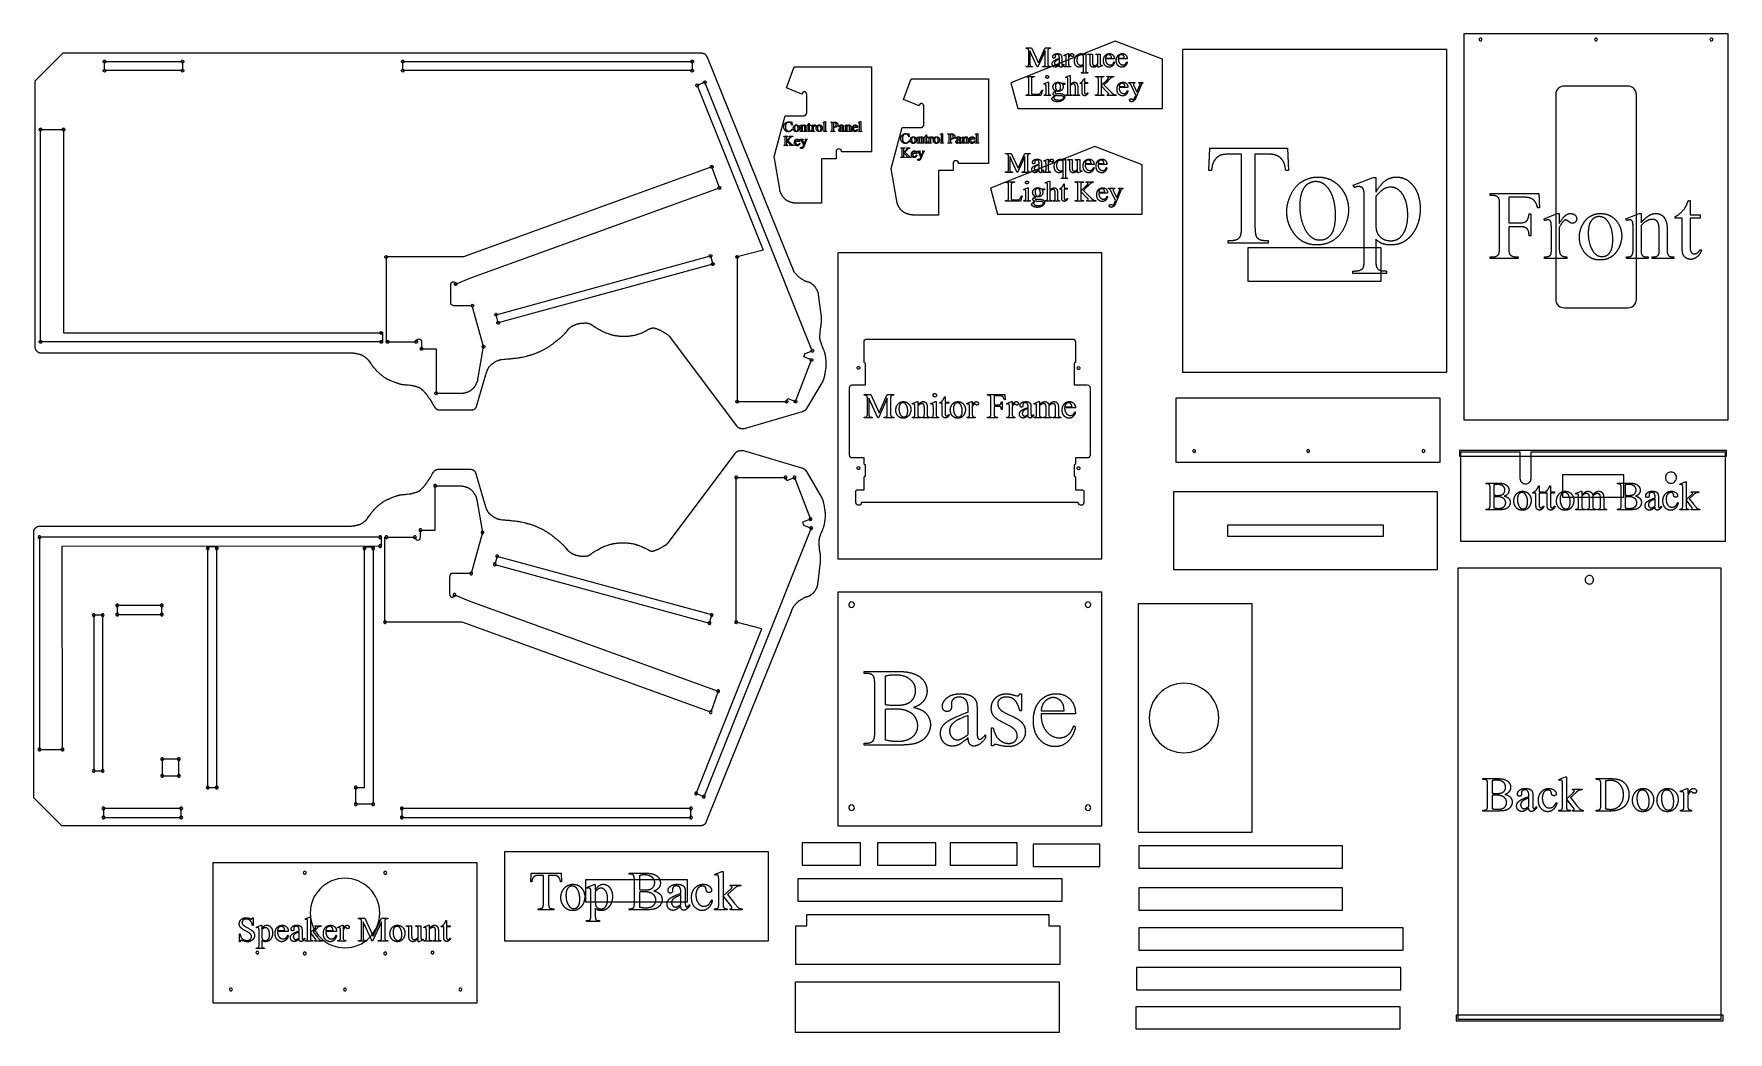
# Model space of a CAD drawing. Extents: x 0 to 152, y -19 to 71.
import ezdxf

# ---------------------------------------------------------------- set-up
doc = ezdxf.new("R2010")
doc.units = 0
doc.layers.get('0').update_dxf_attribs({"linetype": 'CONTINUOUS'})

msp = doc.modelspace()

# ---------------------------------------------------------------- linework, layer by layer
for points in [[(101.44, 64.47), (101.44, 68.91), (97.19, 70.54), (87.81, 66.79), (88.44, 64.47)], [(128.54, 36.49), (152.29, 36.49), (152.29, 71.18), (128.54, 71.18)], [(68.16, 50.22), (60.54, 69.07), (60.53, 69.1), (60.51, 69.13), (60.5, 69.15), (60.49, 69.17), (60.49, 69.18), (60.48, 69.2), (60.47, 69.22), (60.46, 69.23), (60.45, 69.25), (60.43, 69.26), (60.42, 69.28), (60.41, 69.29), (60.4, 69.3), (60.38, 69.32), (60.37, 69.32), (60.36, 69.33), (60.35, 69.34), (60.34, 69.35), (60.33, 69.35), (60.31, 69.36), (60.3, 69.37), (60.29, 69.37), (60.28, 69.38), (60.27, 69.38), (60.25, 69.39), (60.24, 69.39), (60.21, 69.4), (60.19, 69.41), (60.16, 69.42), (60.13, 69.42), (60.11, 69.43), (60.08, 69.43), (60.05, 69.44), (60.03, 69.44), (60, 69.44), (59.98, 69.44), (2.6, 69.44), (0.1, 66.94), (0.1, 43), (0.1, 42.99), (0.1, 42.98), (0.1, 42.97), (0.1, 42.96), (0.11, 42.95), (0.11, 42.94), (0.11, 42.93), (0.11, 42.91), (0.12, 42.9), (0.12, 42.89), (0.12, 42.88), (0.13, 42.87), (0.14, 42.85), (0.15, 42.83), (0.16, 42.8), (0.17, 42.78), (0.18, 42.76), (0.2, 42.74), (0.21, 42.72), (0.23, 42.7), (0.25, 42.68), (0.26, 42.66), (0.28, 42.65), (0.3, 42.63), (0.32, 42.61), (0.34, 42.6), (0.36, 42.59), (0.38, 42.57), (0.4, 42.56), (0.42, 42.55), (0.45, 42.54), (0.47, 42.53), (0.48, 42.53), (0.49, 42.52), (0.5, 42.52), (0.51, 42.52), (0.52, 42.51), (0.53, 42.51), (0.55, 42.51), (0.56, 42.51), (0.57, 42.51), (0.58, 42.5), (0.59, 42.5), (0.6, 42.5), (28.54, 42.5), (28.57, 42.5), (28.6, 42.5), (28.63, 42.5), (28.66, 42.5), (28.69, 42.5), (28.72, 42.49), (28.76, 42.49), (28.79, 42.49), (28.82, 42.48), (28.85, 42.48), (28.88, 42.47), (28.91, 42.47), (28.94, 42.46), (28.98, 42.46), (29.01, 42.45), (29.04, 42.44), (29.09, 42.43), (29.15, 42.42), (29.21, 42.4), (29.23, 42.4), (29.26, 42.39), (29.29, 42.38), (29.32, 42.37), (29.34, 42.37), (29.37, 42.36), (29.4, 42.35), (29.42, 42.34), (29.45, 42.33), (29.48, 42.32), (29.5, 42.3), (29.53, 42.29), (29.55, 42.28), (29.58, 42.26), (29.6, 42.25), (29.63, 42.23), (29.65, 42.22), (29.67, 42.2), (29.7, 42.19), (29.72, 42.17), (29.74, 42.15), (29.76, 42.14), (29.81, 42.1), (29.85, 42.07), (29.87, 42.05), (29.89, 42.03), (29.91, 42.01), (29.93, 42), (29.95, 41.98), (29.97, 41.96), (29.99, 41.94), (30, 41.92), (30.02, 41.9), (30.04, 41.88), (30.06, 41.86), (30.07, 41.84), (30.09, 41.82), (30.1, 41.8), (30.12, 41.77), (30.13, 41.75), (30.26, 41.57), (30.28, 41.54), (30.3, 41.51), (30.32, 41.48), (30.34, 41.45), (30.36, 41.42), (30.38, 41.39), (30.4, 41.37), (30.42, 41.34), (30.45, 41.31), (30.47, 41.28), (30.49, 41.26), (30.51, 41.23), (30.54, 41.2), (30.56, 41.18), (30.58, 41.15), (30.61, 41.12), (30.67, 41.06), (30.72, 41), (30.78, 40.93), (30.81, 40.9), (30.84, 40.87), (30.87, 40.83), (30.91, 40.8), (30.94, 40.77), (30.97, 40.74), (31, 40.71), (31.03, 40.68), (31.07, 40.66), (31.1, 40.63), (31.17, 40.58), (31.24, 40.52), (31.31, 40.47), (31.34, 40.44), (31.37, 40.42), (31.41, 40.39), (31.44, 40.36), (31.48, 40.34), (31.52, 40.31), (31.55, 40.29), (31.59, 40.27), (31.63, 40.24), (31.66, 40.22), (31.7, 40.2), (31.74, 40.18), (31.78, 40.16), (31.81, 40.14), (31.85, 40.12), (31.89, 40.11), (31.93, 40.09), (31.97, 40.07), (32.05, 40.04), (32.13, 40.01), (32.29, 39.94), (32.37, 39.91), (32.44, 39.88), (32.52, 39.85), (32.6, 39.82), (32.64, 39.81), (32.68, 39.79), (32.72, 39.78), (32.76, 39.77), (32.8, 39.76), (32.83, 39.74), (32.87, 39.73), (32.91, 39.72), (32.94, 39.72), (32.96, 39.71), (32.98, 39.7), (33.01, 39.7), (33.03, 39.7), (33.05, 39.69), (33.1, 39.68), (33.15, 39.68), (33.19, 39.67), (33.24, 39.67), (33.29, 39.66), (33.38, 39.65), (33.48, 39.65), (33.52, 39.64), (33.57, 39.64), (33.62, 39.63), (33.66, 39.63), (33.82, 39.61), (33.88, 39.6), (33.92, 39.6), (33.95, 39.59), (33.98, 39.59), (34.01, 39.58), (34.04, 39.58), (34.08, 39.57), (34.11, 39.56), (34.14, 39.56), (34.17, 39.55), (34.2, 39.54), (34.23, 39.53), (34.26, 39.52), (34.29, 39.51), (34.32, 39.5), (34.35, 39.49), (34.38, 39.48), (34.45, 39.46), (34.49, 39.45), (34.52, 39.44), (34.56, 39.42), (34.59, 39.41), (34.63, 39.39), (34.65, 39.39), (34.67, 39.38), (34.68, 39.37), (34.7, 39.36), (34.72, 39.35), (34.73, 39.34), (34.75, 39.33), (34.77, 39.32), (34.78, 39.31), (34.8, 39.3), (34.81, 39.29), (34.82, 39.28), (34.84, 39.27), (34.85, 39.25), (34.95, 39.15), (35.01, 39.1), (35.06, 39.04), (35.08, 39.02), (35.11, 38.99), (35.13, 38.96), (35.16, 38.93), (35.18, 38.9), (35.21, 38.87), (35.23, 38.85), (35.26, 38.82), (35.28, 38.79), (35.3, 38.76), (35.32, 38.74), (35.34, 38.71), (35.37, 38.65), (35.41, 38.6), (35.45, 38.54), (35.49, 38.48), (35.51, 38.46), (35.53, 38.43), (35.55, 38.4), (35.57, 38.38), (35.59, 38.35), (35.62, 38.32), (35.64, 38.29), (35.66, 38.26), (35.68, 38.23), (35.7, 38.19), (35.72, 38.16), (35.74, 38.13), (35.75, 38.1), (35.77, 38.07), (35.81, 38), (35.84, 37.94), (35.88, 37.87), (35.89, 37.84), (35.91, 37.81), (35.93, 37.78), (35.95, 37.75), (35.97, 37.72), (35.98, 37.69), (36, 37.67), (36.02, 37.64), (36.04, 37.61), (36.06, 37.59), (36.08, 37.56), (36.1, 37.54), (36.11, 37.53), (36.12, 37.52), (36.14, 37.51), (36.15, 37.5), (36.16, 37.49), (36.17, 37.48), (36.18, 37.47), (36.19, 37.46), (36.21, 37.45), (36.22, 37.44), (36.23, 37.43), (36.25, 37.43), (36.26, 37.42), (36.28, 37.42), (36.29, 37.41), (36.31, 37.41), (36.32, 37.4), (36.34, 37.4), (36.36, 37.39), (36.37, 37.39), (36.39, 37.39), (36.41, 37.39), (36.42, 37.38), (36.44, 37.38), (36.48, 37.38), (36.51, 37.38), (36.55, 37.38), (36.59, 37.38), (36.66, 37.38), (36.73, 37.38), (39.29, 37.38), (39.3, 37.38), (39.32, 37.38), (39.34, 37.38), (39.36, 37.38), (39.37, 37.38), (39.39, 37.39), (39.41, 37.39), (39.43, 37.39), (39.45, 37.4), (39.47, 37.4), (39.48, 37.41), (39.5, 37.41), (39.52, 37.42), (39.54, 37.43), (39.55, 37.43), (39.57, 37.44), (39.59, 37.45), (39.61, 37.46), (39.63, 37.48), (39.65, 37.49), (39.66, 37.5), (39.68, 37.52), (39.69, 37.53), (39.71, 37.55), (39.72, 37.56), (39.73, 37.58), (39.75, 37.6), (39.76, 37.61), (39.77, 37.63), (39.77, 37.65), (39.78, 37.67), (39.79, 37.69), (40.63, 40.57), (40.65, 40.61), (40.66, 40.66), (40.68, 40.71), (40.69, 40.76), (40.71, 40.81), (40.73, 40.86), (40.74, 40.91), (40.75, 40.93), (40.76, 40.95), (40.77, 40.98), (40.78, 41), (40.8, 41.03), (40.81, 41.05), (40.82, 41.07), (40.83, 41.1), (40.84, 41.12), (40.86, 41.14), (40.87, 41.17), (40.88, 41.19), (40.9, 41.21), (40.91, 41.23), (40.93, 41.25), (40.94, 41.27), (40.96, 41.3), (40.98, 41.32), (41, 41.34), (41.02, 41.36), (41.04, 41.38), (41.06, 41.4), (41.08, 41.42), (41.11, 41.44), (41.13, 41.46), (41.15, 41.48), (41.18, 41.5), (41.2, 41.52), (41.25, 41.56), (41.3, 41.59), (41.35, 41.63), (41.37, 41.64), (41.39, 41.66), (41.41, 41.67), (41.43, 41.68), (41.45, 41.69), (41.47, 41.71), (41.5, 41.72), (41.52, 41.73), (41.56, 41.75), (41.61, 41.78), (41.65, 41.8), (41.69, 41.82), (41.72, 41.83), (41.74, 41.84), (41.77, 41.85), (41.79, 41.85), (41.82, 41.86), (41.84, 41.87), (41.87, 41.88), (41.89, 41.88), (41.92, 41.89), (41.95, 41.89), (41.97, 41.9), (42, 41.9), (42.05, 41.91), (42.1, 41.92), (42.23, 41.93), (42.28, 41.94), (42.33, 41.94), (42.38, 41.95), (42.43, 41.95), (42.53, 41.96), (42.63, 41.97), (42.73, 41.97), (42.78, 41.98), (42.83, 41.98), (42.89, 41.99), (42.94, 41.99), (42.99, 42), (43.04, 42), (43.14, 42.02), (43.25, 42.03), (43.36, 42.04), (43.48, 42.06), (43.53, 42.06), (43.59, 42.07), (43.64, 42.08), (43.7, 42.09), (43.75, 42.1), (43.81, 42.11), (43.86, 42.12), (43.91, 42.13), (44.03, 42.16), (44.15, 42.18), (44.27, 42.21), (44.33, 42.23), (44.39, 42.24), (44.44, 42.26), (44.5, 42.27), (44.56, 42.29), (44.62, 42.31), (44.68, 42.32), (44.73, 42.34), (44.79, 42.36), (44.85, 42.38), (44.9, 42.4), (44.96, 42.41), (45.01, 42.43), (45.07, 42.45), (45.12, 42.48), (45.17, 42.5), (45.23, 42.52), (45.28, 42.54), (45.33, 42.57), (45.38, 42.59), (45.44, 42.61), (45.49, 42.64), (45.59, 42.69), (45.69, 42.73), (45.74, 42.76), (45.78, 42.78), (45.83, 42.8), (45.87, 42.82), (45.91, 42.85), (45.96, 42.87), (46, 42.9), (46.04, 42.92), (46.09, 42.95), (46.13, 42.97), (46.17, 43), (46.22, 43.02), (46.26, 43.05), (46.3, 43.08), (46.38, 43.13), (46.43, 43.16), (46.47, 43.19), (46.52, 43.22), (46.56, 43.26), (46.61, 43.29), (46.66, 43.33), (46.7, 43.36), (46.75, 43.4), (46.84, 43.47), (46.93, 43.55), (47.01, 43.62), (47.06, 43.66), (47.1, 43.69), (47.17, 43.75), (47.24, 43.8), (47.3, 43.85), (47.33, 43.87), (47.36, 43.9), (47.39, 43.93), (47.42, 43.95), (47.45, 43.98), (47.48, 44.01), (47.51, 44.04), (47.54, 44.07), (47.57, 44.1), (47.6, 44.13), (47.64, 44.17), (47.69, 44.22), (47.73, 44.26), (47.78, 44.31), (47.8, 44.33), (47.82, 44.36), (47.84, 44.38), (47.86, 44.41), (47.89, 44.43), (47.91, 44.45), (47.93, 44.48), (47.94, 44.5), (48.04, 44.63), (48.05, 44.64), (48.06, 44.65), (48.07, 44.67), (48.08, 44.68), (48.09, 44.69), (48.1, 44.7), (48.13, 44.73), (48.15, 44.75), (48.18, 44.77), (48.2, 44.8), (48.23, 44.82), (48.26, 44.84), (48.29, 44.86), (48.32, 44.88), (48.35, 44.9), (48.38, 44.91), (48.41, 44.93), (48.44, 44.95), (48.48, 44.97), (48.51, 44.98), (48.54, 45), (48.58, 45.01), (48.61, 45.03), (48.65, 45.04), (48.68, 45.05), (48.72, 45.07), (48.75, 45.08), (48.79, 45.09), (48.82, 45.1), (48.86, 45.11), (48.89, 45.12), (48.93, 45.13), (48.96, 45.14), (49, 45.15), (49.04, 45.16), (49.06, 45.16), (49.08, 45.17), (49.1, 45.17), (49.12, 45.18), (49.14, 45.18), (49.16, 45.18), (49.19, 45.18), (49.23, 45.19), (49.27, 45.19), (49.35, 45.19), (49.45, 45.19), (49.51, 45.2), (49.56, 45.2), (49.61, 45.2), (49.63, 45.2), (49.66, 45.2), (49.68, 45.19), (49.71, 45.19), (49.73, 45.19), (49.76, 45.19), (49.78, 45.19), (49.8, 45.18), (49.83, 45.18), (49.85, 45.17), (49.87, 45.17), (49.89, 45.16), (49.92, 45.16), (49.94, 45.15), (49.96, 45.14), (49.98, 45.13), (50, 45.12), (50.02, 45.11), (50.04, 45.1), (50.06, 45.09), (50.08, 45.08), (50.1, 45.07), (50.23, 44.97), (50.26, 44.95), (50.28, 44.93), (50.31, 44.91), (50.34, 44.89), (50.37, 44.87), (50.4, 44.85), (50.44, 44.83), (50.47, 44.81), (50.5, 44.79), (50.53, 44.77), (50.59, 44.74), (50.66, 44.7), (50.72, 44.66), (50.81, 44.62), (50.89, 44.57), (50.97, 44.52), (51.02, 44.5), (51.06, 44.48), (51.1, 44.45), (51.14, 44.43), (51.19, 44.41), (51.23, 44.39), (51.28, 44.37), (51.32, 44.35), (51.34, 44.34), (51.37, 44.33), (51.39, 44.32), (51.41, 44.32), (51.52, 44.28), (51.63, 44.24), (51.68, 44.22), (51.74, 44.21), (51.79, 44.19), (51.84, 44.17), (51.9, 44.16), (51.96, 44.14), (52.01, 44.13), (52.07, 44.11), (52.12, 44.1), (52.18, 44.09), (52.2, 44.08), (52.23, 44.08), (52.26, 44.07), (52.29, 44.07), (52.34, 44.06), (52.4, 44.05), (52.45, 44.04), (52.51, 44.04), (52.56, 44.03), (52.62, 44.02), (52.67, 44.02), (52.73, 44.02), (52.78, 44.01), (52.83, 44.01), (52.89, 44.01), (52.94, 44), (53, 44), (53.05, 44), (53.11, 44), (53.16, 44), (53.21, 44), (53.26, 44.01), (53.31, 44.01), (53.37, 44.01), (53.42, 44.02), (53.47, 44.02), (53.52, 44.03), (53.57, 44.03), (53.63, 44.04), (53.68, 44.05), (53.73, 44.06), (53.78, 44.06), (53.83, 44.07), (53.88, 44.08), (53.98, 44.1), (54.02, 44.11), (54.06, 44.12), (54.11, 44.13), (54.15, 44.14), (54.2, 44.15), (54.24, 44.16), (54.28, 44.18), (54.33, 44.19), (54.37, 44.21), (54.41, 44.22), (54.5, 44.25), (54.58, 44.28), (54.66, 44.32), (54.68, 44.32), (54.7, 44.33), (54.72, 44.34), (54.74, 44.35), (54.78, 44.37), (54.82, 44.39), (54.9, 44.43), (54.94, 44.45), (54.98, 44.47), (55.16, 44.57), (55.22, 44.6), (55.28, 44.63), (55.31, 44.64), (55.34, 44.66), (55.37, 44.67), (55.4, 44.69), (55.44, 44.7), (55.47, 44.71), (55.48, 44.72), (55.5, 44.72), (55.52, 44.73), (55.53, 44.73), (55.55, 44.74), (55.56, 44.74), (55.58, 44.74), (55.6, 44.75), (55.61, 44.75), (55.63, 44.75), (55.65, 44.75), (55.66, 44.75), (55.68, 44.75), (55.7, 44.75), (55.71, 44.75), (55.73, 44.75), (55.75, 44.75), (55.76, 44.75), (55.78, 44.74), (55.79, 44.74), (55.81, 44.74), (55.82, 44.73), (55.84, 44.73), (55.85, 44.72), (55.88, 44.71), (55.92, 44.7), (55.95, 44.69), (55.98, 44.68), (56.04, 44.65), (56.07, 44.64), (56.1, 44.62), (56.13, 44.61), (56.17, 44.6), (56.2, 44.58), (56.24, 44.57), (56.27, 44.55), (56.3, 44.54), (56.34, 44.52), (56.37, 44.5), (56.4, 44.48), (56.44, 44.47), (56.5, 44.43), (56.57, 44.39), (56.63, 44.35), (56.66, 44.33), (56.69, 44.32), (56.75, 44.28), (56.78, 44.27), (56.81, 44.25), (56.84, 44.23), (56.87, 44.21), (56.89, 44.19), (56.92, 44.18), (56.95, 44.16), (56.97, 44.14), (56.99, 44.12), (57.02, 44.1), (57.03, 44.08), (57.04, 44.07), (57.05, 44.06), (57.06, 44.05), (57.07, 44.04), (57.08, 44.03), (57.09, 44.02), (57.1, 44), (63.16, 35.94), (63.18, 35.92), (63.19, 35.9), (63.21, 35.89), (63.23, 35.87), (63.25, 35.86), (63.27, 35.84), (63.28, 35.83), (63.31, 35.81), (63.33, 35.8), (63.35, 35.79), (63.37, 35.78), (63.39, 35.77), (63.42, 35.76), (63.44, 35.75), (63.46, 35.74), (63.49, 35.73), (63.51, 35.72), (63.54, 35.72), (63.56, 35.71), (63.59, 35.71), (63.61, 35.7), (63.64, 35.7), (63.66, 35.7), (63.69, 35.7), (63.71, 35.7), (63.74, 35.7), (63.76, 35.7), (63.79, 35.7), (63.81, 35.71), (63.84, 35.71), (63.86, 35.72), (63.88, 35.72), (69.1, 37.25), (69.13, 37.26), (69.16, 37.27), (69.18, 37.28), (69.21, 37.29), (69.24, 37.3), (69.26, 37.32), (69.29, 37.33), (69.3, 37.34), (69.31, 37.35), (69.33, 37.35), (69.34, 37.36), (69.35, 37.37), (69.36, 37.38), (69.37, 37.39), (69.38, 37.4), (69.39, 37.41), (69.41, 37.42), (69.42, 37.43), (69.43, 37.44), (69.43, 37.45), (69.44, 37.46), (69.45, 37.47), (69.46, 37.48), (69.47, 37.49), (69.48, 37.5), (70.85, 39.82), (70.87, 39.84), (70.88, 39.87), (70.89, 39.89), (70.91, 39.92), (70.92, 39.94), (70.93, 39.97), (70.94, 40), (70.95, 40.02), (70.97, 40.05), (70.98, 40.07), (70.99, 40.1), (71, 40.13), (71.01, 40.16), (71.02, 40.18), (71.02, 40.21), (71.03, 40.24), (71.04, 40.27), (71.05, 40.29), (71.06, 40.32), (71.06, 40.35), (71.08, 40.4), (71.09, 40.46), (71.1, 40.52), (71.11, 40.58), (71.12, 40.63), (71.13, 40.69), (71.14, 40.75), (71.15, 40.81), (71.17, 40.92), (71.18, 40.98), (71.19, 41.04), (71.2, 41.09), (71.21, 41.15), (71.22, 41.21), (71.22, 41.24), (71.22, 41.27), (71.22, 41.3), (71.23, 41.33), (71.23, 41.36), (71.23, 41.39), (71.23, 41.42), (71.23, 41.45), (71.23, 41.48), (71.23, 41.51), (71.23, 41.54), (71.23, 41.57), (71.23, 41.6), (71.23, 41.63), (71.22, 41.74), (71.21, 41.85), (71.2, 41.9), (71.2, 41.96), (71.19, 42.01), (71.18, 42.07), (71.18, 42.12), (71.17, 42.18), (71.16, 42.23), (71.15, 42.29), (71.14, 42.34), (71.14, 42.37), (71.13, 42.4), (71.12, 42.42), (71.12, 42.45), (71.11, 42.48), (71.1, 42.5), (71.09, 42.53), (71.09, 42.56), (71.08, 42.58), (71.07, 42.61), (71.05, 42.66), (71.03, 42.71), (71.01, 42.76), (70.99, 42.82), (70.95, 42.92), (70.9, 43.02), (70.88, 43.07), (70.86, 43.12), (70.84, 43.17), (70.82, 43.22), (70.81, 43.27), (70.79, 43.32), (70.73, 43.5), (70.72, 43.52), (70.71, 43.54), (70.71, 43.56), (70.7, 43.58), (70.7, 43.6), (70.69, 43.62), (70.69, 43.64), (70.69, 43.66), (70.68, 43.7), (70.67, 43.74), (70.67, 43.77), (70.66, 43.81), (70.66, 43.85), (70.66, 43.89), (70.66, 43.93), (70.66, 43.97), (70.66, 44.01), (70.66, 44.05), (70.66, 44.09), (70.66, 44.13), (70.67, 44.2), (70.67, 44.26), (70.68, 44.33), (70.68, 44.41), (70.69, 44.48), (70.7, 44.55), (70.7, 44.58), (70.7, 44.62), (70.71, 44.65), (70.71, 44.68), (70.72, 44.71), (70.72, 44.73), (70.74, 44.79), (70.75, 44.84), (70.75, 44.87), (70.76, 44.89), (70.76, 44.93), (70.77, 44.97), (70.77, 45.01), (70.77, 45.05), (70.78, 45.12), (70.78, 45.16), (70.79, 45.2), (70.79, 45.22), (70.79, 45.24), (70.79, 45.27), (70.79, 45.31), (70.79, 45.35), (70.79, 45.43), (70.79, 45.47), (70.79, 45.5), (70.79, 45.54), (70.79, 45.57), (70.79, 45.63), (70.79, 45.66), (70.79, 45.69), (70.79, 45.71), (70.79, 45.72), (70.79, 45.74), (70.79, 45.75), (70.54, 47.75), (70.53, 47.78), (70.53, 47.81), (70.52, 47.84), (70.52, 47.87), (70.51, 47.9), (70.5, 47.93), (70.49, 47.96), (70.48, 47.99), (70.47, 48.01), (70.46, 48.04), (70.45, 48.07), (70.44, 48.09), (70.42, 48.12), (70.41, 48.14), (70.4, 48.17), (70.38, 48.19), (70.37, 48.22), (70.35, 48.24), (70.32, 48.29), (70.29, 48.34), (70.28, 48.36), (70.26, 48.39), (70.24, 48.41), (70.23, 48.44), (70.21, 48.46), (70.19, 48.48), (70.18, 48.49), (70.17, 48.5), (70.16, 48.52), (70.15, 48.53), (70.14, 48.54), (70.12, 48.55), (70.11, 48.56), (70.1, 48.57), (70.07, 48.59), (70.04, 48.62), (70, 48.65), (69.96, 48.68), (69.93, 48.7), (69.91, 48.72), (69.88, 48.74), (69.86, 48.75), (69.83, 48.77), (69.81, 48.79), (69.78, 48.8), (69.76, 48.82), (69.74, 48.82), (69.72, 48.83), (69.7, 48.84), (69.69, 48.85), (69.67, 48.85), (69.65, 48.86), (69.64, 48.86), (69.62, 48.86), (69.59, 48.87), (69.57, 48.87), (69.55, 48.88), (69.54, 48.88), (69.54, 48.88), (69.49, 48.89), (69.46, 48.9), (69.44, 48.91), (69.41, 48.92), (69.4, 48.92), (69.39, 48.93), (69.38, 48.93), (69.36, 48.94), (69.35, 48.94), (69.34, 48.95), (69.28, 48.99), (69.21, 49.02), (69.15, 49.06), (69.09, 49.1), (69.03, 49.13), (69, 49.15), (68.97, 49.17), (68.94, 49.19), (68.91, 49.21), (68.88, 49.23), (68.85, 49.25), (68.84, 49.26), (68.82, 49.28), (68.81, 49.29), (68.79, 49.3), (68.76, 49.33), (68.73, 49.35), (68.7, 49.38), (68.67, 49.41), (68.65, 49.44), (68.62, 49.46), (68.57, 49.52), (68.51, 49.58), (68.46, 49.64), (68.44, 49.66), (68.41, 49.69), (68.4, 49.7), (68.39, 49.72), (68.38, 49.73), (68.37, 49.75), (68.36, 49.76), (68.35, 49.78), (68.34, 49.79), (68.33, 49.81), (68.32, 49.82), (68.31, 49.84), (68.3, 49.86), (68.29, 49.87), (68.28, 49.91), (68.27, 49.94), (68.25, 49.98), (68.24, 50.01), (68.21, 50.08), (68.2, 50.12), (68.19, 50.15), (68.18, 50.19)], [(6.35, 68.69), (13.35, 68.69), (13.35, 67.88), (6.35, 67.88)], [(33.16, 68.69), (59.16, 68.69), (59.16, 67.88), (33.16, 67.88)], [(90.19, 68.21), (89.53, 69.66), (89.53, 68.51), (89.53, 68.47), (89.53, 68.46), (89.53, 68.44), (89.53, 68.42), (89.54, 68.41), (89.54, 68.4), (89.54, 68.38), (89.54, 68.37), (89.54, 68.36), (89.55, 68.35), (89.55, 68.34), (89.55, 68.33), (89.56, 68.33), (89.56, 68.32), (89.57, 68.31), (89.57, 68.31), (89.58, 68.3), (89.59, 68.3), (89.59, 68.29), (89.6, 68.29), (89.61, 68.28), (89.62, 68.28), (89.63, 68.27), (89.64, 68.27), (89.65, 68.27), (89.66, 68.27), (89.67, 68.26), (89.68, 68.26), (89.69, 68.26), (89.7, 68.26), (89.71, 68.26), (89.77, 68.26), (89.77, 68.21), (89.18, 68.21), (89.18, 68.26), (89.24, 68.26), (89.25, 68.26), (89.26, 68.26), (89.28, 68.26), (89.29, 68.26), (89.3, 68.27), (89.31, 68.27), (89.32, 68.27), (89.33, 68.28), (89.34, 68.28), (89.35, 68.29), (89.36, 68.29), (89.37, 68.3), (89.37, 68.3), (89.38, 68.31), (89.39, 68.32), (89.39, 68.33), (89.4, 68.33), (89.4, 68.34), (89.4, 68.35), (89.4, 68.35), (89.41, 68.36), (89.41, 68.37), (89.41, 68.38), (89.41, 68.39), (89.41, 68.4), (89.42, 68.42), (89.42, 68.45), (89.42, 68.48), (89.42, 68.51), (89.42, 69.63), (89.42, 69.66), (89.42, 69.69), (89.42, 69.71), (89.41, 69.73), (89.41, 69.75), (89.41, 69.76), (89.41, 69.77), (89.4, 69.78), (89.4, 69.78), (89.4, 69.79), (89.39, 69.8), (89.39, 69.81), (89.38, 69.81), (89.38, 69.82), (89.37, 69.83), (89.36, 69.84), (89.35, 69.85), (89.34, 69.85), (89.33, 69.86), (89.32, 69.86), (89.32, 69.86), (89.31, 69.87), (89.3, 69.87), (89.29, 69.87), (89.27, 69.88), (89.25, 69.88), (89.23, 69.88), (89.2, 69.88), (89.18, 69.88), (89.18, 69.93), (89.66, 69.93), (90.29, 68.59), (90.9, 69.93), (91.38, 69.93), (91.38, 69.88), (91.33, 69.88), (91.31, 69.88), (91.3, 69.88), (91.29, 69.88), (91.27, 69.88), (91.26, 69.88), (91.25, 69.87), (91.24, 69.87), (91.23, 69.87), (91.22, 69.86), (91.21, 69.86), (91.2, 69.85), (91.2, 69.85), (91.19, 69.84), (91.18, 69.83), (91.18, 69.83), (91.17, 69.82), (91.17, 69.81), (91.16, 69.81), (91.16, 69.8), (91.16, 69.79), (91.15, 69.78), (91.15, 69.77), (91.15, 69.76), (91.15, 69.75), (91.15, 69.74), (91.15, 69.73), (91.14, 69.7), (91.14, 69.67), (91.14, 69.63), (91.14, 68.51), (91.14, 68.47), (91.14, 68.46), (91.14, 68.44), (91.14, 68.42), (91.15, 68.41), (91.15, 68.4), (91.15, 68.38), (91.15, 68.37), (91.16, 68.36), (91.16, 68.35), (91.16, 68.34), (91.16, 68.33), (91.17, 68.33), (91.17, 68.32), (91.18, 68.31), (91.18, 68.31), (91.19, 68.3), (91.2, 68.3), (91.2, 68.29), (91.21, 68.29), (91.22, 68.28), (91.23, 68.28), (91.24, 68.27), (91.25, 68.27), (91.26, 68.27), (91.27, 68.27), (91.28, 68.26), (91.29, 68.26), (91.3, 68.26), (91.31, 68.26), (91.33, 68.26), (91.38, 68.26), (91.38, 68.21), (90.66, 68.21), (90.66, 68.26), (90.72, 68.26), (90.73, 68.26), (90.74, 68.26), (90.76, 68.26), (90.77, 68.26), (90.78, 68.27), (90.79, 68.27), (90.8, 68.27), (90.81, 68.28), (90.82, 68.28), (90.83, 68.29), (90.84, 68.29), (90.84, 68.3), (90.85, 68.3), (90.86, 68.31), (90.86, 68.32), (90.87, 68.33), (90.87, 68.33), (90.88, 68.34), (90.88, 68.35), (90.88, 68.35), (90.89, 68.36), (90.89, 68.37), (90.89, 68.38), (90.89, 68.39), (90.89, 68.4), (90.89, 68.42), (90.9, 68.45), (90.9, 68.48), (90.9, 68.51), (90.9, 69.66), (90.24, 68.21)], [(92.18, 68.38), (92.13, 68.35), (92.1, 68.32), (92.06, 68.29), (92.03, 68.27), (92.01, 68.25), (91.98, 68.24), (91.97, 68.23), (91.96, 68.22), (91.95, 68.22), (91.94, 68.21), (91.92, 68.21), (91.9, 68.2), (91.88, 68.2), (91.86, 68.19), (91.85, 68.19), (91.83, 68.19), (91.81, 68.19), (91.79, 68.19), (91.78, 68.19), (91.76, 68.19), (91.75, 68.19), (91.74, 68.2), (91.72, 68.2), (91.71, 68.21), (91.7, 68.21), (91.69, 68.22), (91.67, 68.22), (91.66, 68.23), (91.65, 68.24), (91.64, 68.24), (91.63, 68.25), (91.62, 68.26), (91.61, 68.27), (91.6, 68.28), (91.59, 68.29), (91.58, 68.3), (91.58, 68.32), (91.57, 68.33), (91.56, 68.34), (91.56, 68.35), (91.55, 68.37), (91.55, 68.38), (91.54, 68.4), (91.54, 68.41), (91.54, 68.42), (91.53, 68.44), (91.53, 68.46), (91.53, 68.47), (91.53, 68.49), (91.53, 68.5), (91.53, 68.51), (91.53, 68.52), (91.53, 68.53), (91.54, 68.54), (91.54, 68.55), (91.54, 68.56), (91.54, 68.57), (91.54, 68.58), (91.55, 68.59), (91.55, 68.59), (91.55, 68.6), (91.56, 68.61), (91.56, 68.62), (91.56, 68.63), (91.57, 68.64), (91.58, 68.65), (91.58, 68.66), (91.59, 68.67), (91.6, 68.68), (91.61, 68.69), (91.62, 68.7), (91.63, 68.71), (91.64, 68.72), (91.65, 68.73), (91.66, 68.74), (91.68, 68.75), (91.69, 68.76), (91.7, 68.77), (91.72, 68.78), (91.73, 68.79), (91.75, 68.8), (91.77, 68.81), (91.78, 68.82), (91.8, 68.83), (91.82, 68.84), (91.85, 68.85), (91.87, 68.86), (91.89, 68.87), (91.92, 68.88), (91.98, 68.9), (92.04, 68.93), (92.1, 68.96), (92.18, 68.98), (92.18, 69.03), (92.18, 69.05), (92.18, 69.07), (92.17, 69.09), (92.17, 69.11), (92.17, 69.13), (92.17, 69.14), (92.17, 69.16), (92.16, 69.17), (92.16, 69.19), (92.16, 69.2), (92.15, 69.21), (92.15, 69.23), (92.14, 69.24), (92.13, 69.25), (92.13, 69.26), (92.12, 69.27), (92.11, 69.27), (92.11, 69.28), (92.1, 69.29), (92.09, 69.29), (92.08, 69.3), (92.07, 69.3), (92.06, 69.31), (92.05, 69.31), (92.04, 69.32), (92.03, 69.32), (92.02, 69.32), (92.01, 69.33), (92, 69.33), (91.99, 69.33), (91.97, 69.33), (91.96, 69.33), (91.95, 69.33), (91.94, 69.33), (91.93, 69.33), (91.92, 69.33), (91.92, 69.33), (91.91, 69.32), (91.9, 69.32), (91.89, 69.32), (91.88, 69.32), (91.87, 69.31), (91.87, 69.31), (91.86, 69.31), (91.85, 69.3), (91.85, 69.3), (91.84, 69.29), (91.84, 69.29), (91.83, 69.28), (91.82, 69.28), (91.82, 69.27), (91.81, 69.26), (91.81, 69.26), (91.81, 69.25), (91.8, 69.25), (91.8, 69.24), (91.8, 69.23), (91.79, 69.23), (91.79, 69.22), (91.79, 69.22), (91.79, 69.21), (91.79, 69.2), (91.79, 69.2), (91.79, 69.19), (91.79, 69.11), (91.79, 69.1), (91.79, 69.09), (91.79, 69.07), (91.78, 69.06), (91.78, 69.05), (91.78, 69.05), (91.77, 69.04), (91.77, 69.04), (91.77, 69.03), (91.76, 69.03), (91.76, 69.02), (91.75, 69.02), (91.74, 69.01), (91.73, 69.01), (91.73, 69), (91.72, 69), (91.7, 69), (91.69, 68.99), (91.68, 68.99), (91.67, 68.99), (91.66, 69), (91.65, 69), (91.64, 69), (91.63, 69.01), (91.62, 69.01), (91.61, 69.02), (91.61, 69.03), (91.6, 69.03), (91.59, 69.04), (91.59, 69.05), (91.58, 69.07), (91.58, 69.08), (91.58, 69.09), (91.58, 69.1), (91.58, 69.12), (91.58, 69.13), (91.58, 69.14), (91.58, 69.16), (91.58, 69.17), (91.59, 69.18), (91.59, 69.2), (91.6, 69.21), (91.6, 69.22), (91.61, 69.23), (91.62, 69.25), (91.63, 69.26), (91.64, 69.27), (91.65, 69.28), (91.66, 69.29), (91.67, 69.3), (91.69, 69.32), (91.7, 69.33), (91.72, 69.34), (91.73, 69.35), (91.75, 69.36), (91.77, 69.36), (91.78, 69.37), (91.8, 69.38), (91.82, 69.38), (91.84, 69.39), (91.86, 69.39), (91.88, 69.4), (91.9, 69.4), (91.93, 69.4), (91.95, 69.41), (91.97, 69.41), (92, 69.41), (92.02, 69.41), (92.04, 69.41), (92.06, 69.41), (92.07, 69.4), (92.09, 69.4), (92.11, 69.4), (92.12, 69.4), (92.14, 69.39), (92.16, 69.39), (92.17, 69.39), (92.19, 69.38), (92.2, 69.38), (92.21, 69.37), (92.23, 69.37), (92.24, 69.36), (92.25, 69.36), (92.26, 69.35), (92.27, 69.34), (92.28, 69.34), (92.29, 69.33), (92.3, 69.33), (92.3, 69.32), (92.31, 69.31), (92.32, 69.31), (92.32, 69.3), (92.33, 69.29), (92.34, 69.28), (92.34, 69.27), (92.35, 69.26), (92.35, 69.25), (92.36, 69.24), (92.36, 69.23), (92.37, 69.23), (92.37, 69.22), (92.37, 69.21), (92.37, 69.2), (92.37, 69.19), (92.38, 69.18), (92.38, 69.15), (92.38, 69.12), (92.38, 69.09), (92.39, 69.05), (92.39, 69.01), (92.39, 68.62), (92.39, 68.54), (92.39, 68.48), (92.39, 68.46), (92.39, 68.44), (92.39, 68.42), (92.39, 68.41), (92.39, 68.4), (92.4, 68.4), (92.4, 68.39), (92.4, 68.38), (92.4, 68.38), (92.41, 68.37), (92.41, 68.37), (92.41, 68.36), (92.42, 68.36), (92.42, 68.36), (92.42, 68.36), (92.43, 68.35), (92.43, 68.35), (92.44, 68.35), (92.44, 68.35), (92.45, 68.35), (92.46, 68.35), (92.46, 68.35), (92.47, 68.35), (92.47, 68.35), (92.47, 68.36), (92.48, 68.36), (92.48, 68.36), (92.49, 68.36), (92.5, 68.37), (92.51, 68.38), (92.52, 68.39), (92.53, 68.4), (92.55, 68.42), (92.58, 68.45), (92.58, 68.38), (92.57, 68.36), (92.55, 68.34), (92.53, 68.32), (92.51, 68.3), (92.5, 68.28), (92.48, 68.27), (92.46, 68.25), (92.45, 68.24), (92.43, 68.23), (92.42, 68.22), (92.41, 68.22), (92.4, 68.21), (92.4, 68.21), (92.39, 68.21), (92.38, 68.2), (92.37, 68.2), (92.36, 68.2), (92.35, 68.2), (92.35, 68.19), (92.34, 68.19), (92.33, 68.19), (92.32, 68.19), (92.31, 68.19), (92.31, 68.19), (92.3, 68.19), (92.29, 68.19), (92.28, 68.19), (92.28, 68.2), (92.27, 68.2), (92.26, 68.2), (92.26, 68.2), (92.25, 68.2), (92.25, 68.21), (92.24, 68.21), (92.23, 68.21), (92.23, 68.22), (92.22, 68.22), (92.22, 68.23), (92.21, 68.23), (92.21, 68.24), (92.21, 68.25), (92.2, 68.25), (92.2, 68.26), (92.2, 68.27), (92.19, 68.27), (92.19, 68.28), (92.19, 68.29), (92.18, 68.3), (92.18, 68.31), (92.18, 68.32), (92.18, 68.33), (92.18, 68.34), (92.18, 68.36)], [(92.18, 68.46), (92.18, 68.9), (92.13, 68.89), (92.09, 68.87), (92.05, 68.85), (92.02, 68.84), (91.99, 68.83), (91.97, 68.82), (91.95, 68.81), (91.93, 68.8), (91.91, 68.78), (91.88, 68.77), (91.86, 68.75), (91.85, 68.75), (91.84, 68.74), (91.84, 68.73), (91.83, 68.73), (91.82, 68.72), (91.81, 68.71), (91.81, 68.7), (91.8, 68.7), (91.79, 68.69), (91.79, 68.68), (91.78, 68.67), (91.78, 68.67), (91.77, 68.66), (91.77, 68.65), (91.76, 68.64), (91.76, 68.63), (91.76, 68.63), (91.75, 68.62), (91.75, 68.61), (91.75, 68.6), (91.75, 68.59), (91.75, 68.58), (91.75, 68.57), (91.74, 68.57), (91.74, 68.56), (91.74, 68.55), (91.74, 68.54), (91.74, 68.53), (91.75, 68.51), (91.75, 68.5), (91.75, 68.49), (91.75, 68.48), (91.75, 68.47), (91.76, 68.46), (91.76, 68.46), (91.77, 68.45), (91.77, 68.44), (91.77, 68.43), (91.78, 68.42), (91.79, 68.41), (91.79, 68.4), (91.8, 68.4), (91.81, 68.39), (91.81, 68.38), (91.82, 68.38), (91.83, 68.37), (91.83, 68.36), (91.84, 68.36), (91.85, 68.36), (91.86, 68.35), (91.86, 68.35), (91.87, 68.34), (91.88, 68.34), (91.89, 68.34), (91.9, 68.34), (91.91, 68.34), (91.91, 68.34), (91.92, 68.34), (91.94, 68.34), (91.95, 68.34), (91.96, 68.34), (91.98, 68.34), (91.99, 68.35), (92, 68.35), (92.02, 68.36), (92.04, 68.37), (92.05, 68.38), (92.07, 68.39), (92.08, 68.4), (92.1, 68.41), (92.12, 68.42), (92.14, 68.43), (92.16, 68.45)], [(93.01, 69.41), (93.01, 69.15), (93.03, 69.18), (93.05, 69.21), (93.06, 69.24), (93.07, 69.25), (93.08, 69.26), (93.09, 69.27), (93.1, 69.28), (93.11, 69.29), (93.12, 69.31), (93.13, 69.32), (93.14, 69.32), (93.15, 69.33), (93.16, 69.34), (93.17, 69.35), (93.18, 69.36), (93.19, 69.36), (93.19, 69.37), (93.2, 69.38), (93.21, 69.38), (93.22, 69.39), (93.23, 69.39), (93.24, 69.39), (93.25, 69.4), (93.26, 69.4), (93.27, 69.4), (93.28, 69.4), (93.29, 69.41), (93.3, 69.41), (93.31, 69.41), (93.32, 69.41), (93.33, 69.41), (93.33, 69.41), (93.34, 69.4), (93.35, 69.4), (93.36, 69.4), (93.36, 69.4), (93.37, 69.4), (93.38, 69.39), (93.39, 69.39), (93.39, 69.39), (93.4, 69.38), (93.41, 69.38), (93.41, 69.37), (93.42, 69.37), (93.42, 69.36), (93.43, 69.36), (93.43, 69.35), (93.44, 69.35), (93.44, 69.34), (93.45, 69.34), (93.45, 69.33), (93.45, 69.33), (93.46, 69.32), (93.46, 69.31), (93.46, 69.31), (93.46, 69.3), (93.47, 69.29), (93.47, 69.29), (93.47, 69.28), (93.47, 69.27), (93.47, 69.27), (93.47, 69.25), (93.47, 69.24), (93.46, 69.23), (93.46, 69.22), (93.46, 69.21), (93.45, 69.2), (93.44, 69.19), (93.44, 69.18), (93.43, 69.18), (93.42, 69.17), (93.41, 69.16), (93.4, 69.16), (93.39, 69.15), (93.38, 69.15), (93.37, 69.15), (93.36, 69.15), (93.35, 69.15), (93.35, 69.15), (93.34, 69.15), (93.33, 69.15), (93.33, 69.15), (93.32, 69.16), (93.31, 69.16), (93.3, 69.17), (93.29, 69.17), (93.27, 69.18), (93.26, 69.19), (93.24, 69.2), (93.23, 69.21), (93.22, 69.22), (93.21, 69.23), (93.2, 69.23), (93.19, 69.23), (93.18, 69.24), (93.18, 69.24), (93.18, 69.24), (93.17, 69.24), (93.17, 69.23), (93.16, 69.23), (93.15, 69.23), (93.15, 69.23), (93.14, 69.22), (93.13, 69.22), (93.13, 69.21), (93.12, 69.2), (93.11, 69.2), (93.11, 69.19), (93.1, 69.18), (93.09, 69.17), (93.08, 69.16), (93.07, 69.14), (93.05, 69.12), (93.04, 69.1), (93.02, 69.07), (93.01, 69.04), (93.01, 68.48), (93.01, 68.46), (93.01, 68.44), (93.01, 68.42), (93.02, 68.4), (93.02, 68.38), (93.02, 68.37), (93.03, 68.35), (93.03, 68.35), (93.03, 68.34), (93.04, 68.33), (93.04, 68.32), (93.05, 68.31), (93.06, 68.31), (93.06, 68.3), (93.07, 68.29), (93.08, 68.29), (93.09, 68.28), (93.1, 68.28), (93.12, 68.27), (93.13, 68.27), (93.14, 68.26), (93.16, 68.26), (93.18, 68.26), (93.19, 68.26), (93.21, 68.26), (93.21, 68.21), (92.62, 68.21), (92.62, 68.26), (92.64, 68.26), (92.66, 68.26), (92.68, 68.26), (92.7, 68.27), (92.71, 68.27), (92.72, 68.27), (92.73, 68.27), (92.73, 68.28), (92.74, 68.28), (92.74, 68.28), (92.75, 68.29), (92.76, 68.29), (92.76, 68.3), (92.77, 68.31), (92.78, 68.31), (92.78, 68.32), (92.79, 68.33), (92.79, 68.34), (92.79, 68.35), (92.8, 68.36), (92.8, 68.37), (92.8, 68.38), (92.8, 68.39), (92.8, 68.43), (92.8, 68.47), (92.8, 68.92), (92.8, 69.01), (92.8, 69.05), (92.8, 69.09), (92.8, 69.11), (92.8, 69.14), (92.79, 69.15), (92.79, 69.16), (92.79, 69.17), (92.79, 69.18), (92.78, 69.19), (92.78, 69.2), (92.78, 69.2), (92.77, 69.21), (92.77, 69.22), (92.76, 69.22), (92.76, 69.23), (92.75, 69.23), (92.74, 69.23), (92.74, 69.23), (92.73, 69.24), (92.72, 69.24), (92.72, 69.24), (92.71, 69.24), (92.7, 69.24), (92.69, 69.24), (92.68, 69.24), (92.67, 69.23), (92.65, 69.23), (92.64, 69.23), (92.63, 69.22), (92.62, 69.22), (92.61, 69.27), (92.96, 69.41)], [(94.56, 69.41), (94.56, 67.92), (94.56, 67.89), (94.56, 67.87), (94.56, 67.84), (94.56, 67.82), (94.57, 67.81), (94.57, 67.79), (94.57, 67.78), (94.57, 67.78), (94.58, 67.77), (94.58, 67.77), (94.58, 67.76), (94.59, 67.75), (94.59, 67.75), (94.6, 67.74), (94.61, 67.73), (94.61, 67.73), (94.62, 67.72), (94.63, 67.72), (94.63, 67.72), (94.64, 67.72), (94.66, 67.71), (94.67, 67.71), (94.69, 67.71), (94.71, 67.71), (94.73, 67.71), (94.75, 67.71), (94.75, 67.66), (94.16, 67.66), (94.16, 67.71), (94.19, 67.71), (94.21, 67.71), (94.22, 67.71), (94.24, 67.71), (94.25, 67.71), (94.26, 67.71), (94.28, 67.72), (94.29, 67.72), (94.3, 67.73), (94.3, 67.73), (94.31, 67.73), (94.31, 67.74), (94.32, 67.75), (94.32, 67.75), (94.33, 67.76), (94.33, 67.77), (94.34, 67.78), (94.34, 67.79), (94.34, 67.8), (94.35, 67.81), (94.35, 67.83), (94.35, 67.85), (94.35, 67.87), (94.35, 67.89), (94.35, 67.92), (94.35, 68.41), (94.32, 68.38), (94.3, 68.35), (94.28, 68.34), (94.27, 68.32), (94.26, 68.31), (94.24, 68.3), (94.23, 68.29), (94.22, 68.28), (94.21, 68.27), (94.19, 68.26), (94.18, 68.25), (94.17, 68.24), (94.16, 68.23), (94.15, 68.23), (94.14, 68.22), (94.13, 68.22), (94.12, 68.21), (94.11, 68.21), (94.1, 68.2), (94.08, 68.2), (94.07, 68.19), (94.06, 68.19), (94.05, 68.19), (94.04, 68.19), (94.03, 68.18), (94.02, 68.18), (94.01, 68.18), (93.99, 68.18), (93.98, 68.18), (93.97, 68.18), (93.96, 68.18), (93.95, 68.18), (93.94, 68.18), (93.93, 68.18), (93.92, 68.18), (93.91, 68.18), (93.9, 68.19), (93.89, 68.19), (93.88, 68.19), (93.87, 68.19), (93.86, 68.2), (93.85, 68.2), (93.84, 68.2), (93.83, 68.21), (93.82, 68.21), (93.81, 68.22), (93.79, 68.23), (93.78, 68.24), (93.76, 68.25), (93.74, 68.26), (93.72, 68.28), (93.7, 68.3), (93.69, 68.31), (93.67, 68.33), (93.66, 68.34), (93.65, 68.35), (93.65, 68.36), (93.64, 68.37), (93.63, 68.38), (93.63, 68.39), (93.62, 68.4), (93.61, 68.41), (93.61, 68.43), (93.6, 68.44), (93.6, 68.45), (93.59, 68.46), (93.59, 68.47), (93.58, 68.49), (93.58, 68.5), (93.57, 68.51), (93.57, 68.52), (93.56, 68.54), (93.56, 68.56), (93.55, 68.59), (93.55, 68.62), (93.54, 68.65), (93.54, 68.68), (93.54, 68.71), (93.54, 68.74), (93.54, 68.76), (93.54, 68.78), (93.54, 68.8), (93.54, 68.81), (93.54, 68.83), (93.54, 68.85), (93.55, 68.87), (93.55, 68.88), (93.55, 68.9), (93.56, 68.92), (93.56, 68.93), (93.56, 68.95), (93.57, 68.96), (93.57, 68.98), (93.58, 68.99), (93.58, 69.01), (93.59, 69.02), (93.59, 69.04), (93.6, 69.05), (93.61, 69.07), (93.61, 69.08), (93.62, 69.1), (93.63, 69.11), (93.64, 69.12), (93.65, 69.14), (93.65, 69.15), (93.66, 69.16), (93.67, 69.17), (93.68, 69.19), (93.69, 69.2), (93.7, 69.21), (93.71, 69.22), (93.72, 69.23), (93.74, 69.24), (93.75, 69.25), (93.76, 69.27), (93.77, 69.28), (93.78, 69.28), (93.79, 69.29), (93.81, 69.3), (93.82, 69.31), (93.83, 69.32), (93.84, 69.33), (93.85, 69.33), (93.87, 69.34), (93.88, 69.35), (93.89, 69.35), (93.91, 69.36), (93.92, 69.37), (93.93, 69.37), (93.95, 69.38), (93.96, 69.38), (93.97, 69.39), (93.99, 69.39), (94, 69.39), (94.02, 69.4), (94.03, 69.4), (94.04, 69.4), (94.06, 69.4), (94.07, 69.4), (94.09, 69.41), (94.1, 69.41), (94.12, 69.41), (94.13, 69.41), (94.15, 69.41), (94.17, 69.41), (94.19, 69.4), (94.2, 69.4), (94.22, 69.4), (94.24, 69.4), (94.25, 69.39), (94.27, 69.39), (94.28, 69.38), (94.3, 69.38), (94.31, 69.37), (94.33, 69.36), (94.34, 69.35), (94.35, 69.35), (94.36, 69.34), (94.38, 69.33), (94.39, 69.34), (94.41, 69.34), (94.43, 69.35), (94.45, 69.36), (94.47, 69.37), (94.48, 69.39), (94.5, 69.4), (94.52, 69.41)], [(94.35, 68.49), (94.35, 69.04), (94.35, 69.06), (94.35, 69.08), (94.35, 69.1), (94.35, 69.12), (94.34, 69.14), (94.34, 69.16), (94.33, 69.17), (94.33, 69.19), (94.32, 69.2), (94.32, 69.2), (94.32, 69.21), (94.31, 69.21), (94.31, 69.22), (94.3, 69.23), (94.3, 69.23), (94.29, 69.24), (94.29, 69.24), (94.28, 69.25), (94.27, 69.26), (94.25, 69.27), (94.24, 69.28), (94.23, 69.29), (94.22, 69.29), (94.21, 69.29), (94.21, 69.3), (94.2, 69.3), (94.19, 69.3), (94.18, 69.31), (94.17, 69.31), (94.16, 69.31), (94.15, 69.31), (94.14, 69.31), (94.13, 69.32), (94.12, 69.32), (94.12, 69.32), (94.11, 69.32), (94.1, 69.32), (94.08, 69.32), (94.06, 69.32), (94.04, 69.31), (94.03, 69.31), (94.01, 69.31), (93.99, 69.3), (93.98, 69.3), (93.96, 69.29), (93.95, 69.28), (93.93, 69.27), (93.92, 69.26), (93.91, 69.25), (93.89, 69.24), (93.88, 69.23), (93.87, 69.21), (93.85, 69.2), (93.85, 69.19), (93.84, 69.18), (93.83, 69.17), (93.83, 69.17), (93.82, 69.15), (93.81, 69.13), (93.8, 69.11), (93.79, 69.09), (93.78, 69.07), (93.78, 69.05), (93.77, 69.02), (93.77, 69), (93.76, 68.97), (93.76, 68.95), (93.75, 68.92), (93.75, 68.89), (93.75, 68.86), (93.75, 68.83), (93.75, 68.81), (93.75, 68.78), (93.75, 68.75), (93.76, 68.72), (93.76, 68.7), (93.77, 68.67), (93.77, 68.65), (93.78, 68.63), (93.78, 68.61), (93.79, 68.59), (93.8, 68.57), (93.81, 68.55), (93.82, 68.53), (93.83, 68.51), (93.84, 68.49), (93.85, 68.48), (93.87, 68.46), (93.88, 68.45), (93.89, 68.44), (93.91, 68.43), (93.92, 68.41), (93.94, 68.4), (93.95, 68.4), (93.97, 68.39), (93.98, 68.38), (94, 68.37), (94.02, 68.37), (94.03, 68.36), (94.05, 68.36), (94.07, 68.36), (94.09, 68.36), (94.1, 68.36), (94.12, 68.36), (94.14, 68.36), (94.16, 68.36), (94.17, 68.36), (94.19, 68.37), (94.21, 68.37), (94.22, 68.38), (94.24, 68.39), (94.25, 68.4), (94.27, 68.41), (94.28, 68.42), (94.29, 68.43), (94.31, 68.45), (94.32, 68.46), (94.34, 68.48)], [(95.85, 69.37), (95.85, 68.67), (95.85, 68.62), (95.85, 68.58), (95.85, 68.54), (95.85, 68.51), (95.85, 68.48), (95.85, 68.46), (95.85, 68.44), (95.86, 68.42), (95.86, 68.41), (95.86, 68.4), (95.86, 68.39), (95.87, 68.39), (95.87, 68.38), (95.88, 68.37), (95.88, 68.37), (95.89, 68.36), (95.89, 68.36), (95.9, 68.35), (95.9, 68.35), (95.91, 68.35), (95.91, 68.35), (95.92, 68.35), (95.93, 68.34), (95.93, 68.34), (95.94, 68.34), (95.95, 68.35), (95.97, 68.35), (95.98, 68.35), (95.99, 68.35), (96, 68.36), (96.01, 68.36), (96.02, 68.37), (96.04, 68.32), (95.69, 68.18), (95.64, 68.18), (95.64, 68.42), (95.6, 68.39), (95.57, 68.35), (95.54, 68.32), (95.52, 68.31), (95.51, 68.29), (95.49, 68.28), (95.48, 68.27), (95.47, 68.26), (95.45, 68.25), (95.44, 68.24), (95.43, 68.23), (95.42, 68.23), (95.41, 68.22), (95.4, 68.21), (95.39, 68.21), (95.38, 68.21), (95.37, 68.2), (95.36, 68.2), (95.35, 68.19), (95.34, 68.19), (95.33, 68.19), (95.32, 68.19), (95.31, 68.18), (95.3, 68.18), (95.29, 68.18), (95.28, 68.18), (95.27, 68.18), (95.25, 68.18), (95.24, 68.18), (95.23, 68.18), (95.22, 68.18), (95.21, 68.18), (95.2, 68.18), (95.19, 68.18), (95.17, 68.19), (95.16, 68.19), (95.15, 68.19), (95.14, 68.2), (95.13, 68.2), (95.12, 68.2), (95.11, 68.21), (95.1, 68.22), (95.09, 68.22), (95.08, 68.23), (95.07, 68.23), (95.07, 68.24), (95.06, 68.25), (95.05, 68.26), (95.04, 68.26), (95.03, 68.27), (95.03, 68.28), (95.02, 68.29), (95.01, 68.3), (95.01, 68.31), (95, 68.32), (95, 68.33), (94.99, 68.34), (94.99, 68.35), (94.98, 68.36), (94.98, 68.37), (94.98, 68.38), (94.97, 68.39), (94.97, 68.4), (94.97, 68.42), (94.96, 68.43), (94.96, 68.44), (94.96, 68.46), (94.95, 68.49), (94.95, 68.52), (94.95, 68.55), (94.95, 68.59), (94.95, 68.63), (94.95, 69.15), (94.95, 69.17), (94.95, 69.19), (94.94, 69.2), (94.94, 69.22), (94.94, 69.23), (94.94, 69.24), (94.93, 69.25), (94.93, 69.26), (94.92, 69.27), (94.92, 69.28), (94.91, 69.28), (94.91, 69.29), (94.9, 69.3), (94.89, 69.3), (94.89, 69.31), (94.88, 69.31), (94.87, 69.31), (94.87, 69.31), (94.86, 69.32), (94.84, 69.32), (94.83, 69.32), (94.81, 69.32), (94.79, 69.33), (94.77, 69.33), (94.75, 69.33), (94.75, 69.37), (95.16, 69.37), (95.16, 68.6), (95.16, 68.58), (95.16, 68.56), (95.16, 68.54), (95.16, 68.52), (95.16, 68.51), (95.17, 68.49), (95.17, 68.48), (95.17, 68.46), (95.18, 68.45), (95.18, 68.44), (95.18, 68.43), (95.19, 68.42), (95.19, 68.41), (95.2, 68.4), (95.21, 68.39), (95.21, 68.38), (95.22, 68.38), (95.23, 68.37), (95.24, 68.37), (95.24, 68.36), (95.25, 68.36), (95.26, 68.35), (95.27, 68.35), (95.28, 68.35), (95.28, 68.34), (95.29, 68.34), (95.3, 68.34), (95.31, 68.34), (95.32, 68.34), (95.33, 68.33), (95.34, 68.33), (95.35, 68.33), (95.36, 68.33), (95.38, 68.34), (95.39, 68.34), (95.41, 68.34), (95.42, 68.35), (95.44, 68.35), (95.46, 68.36), (95.47, 68.37), (95.48, 68.37), (95.49, 68.38), (95.5, 68.38), (95.51, 68.39), (95.53, 68.4), (95.55, 68.42), (95.57, 68.44), (95.59, 68.45), (95.61, 68.48), (95.64, 68.5), (95.64, 69.16), (95.64, 69.18), (95.64, 69.19), (95.63, 69.2), (95.63, 69.21), (95.63, 69.22), (95.63, 69.23), (95.63, 69.24), (95.63, 69.25), (95.62, 69.25), (95.62, 69.26), (95.62, 69.27), (95.61, 69.27), (95.61, 69.28), (95.61, 69.28), (95.6, 69.29), (95.6, 69.29), (95.59, 69.3), (95.58, 69.3), (95.58, 69.3), (95.57, 69.31), (95.56, 69.31), (95.55, 69.31), (95.55, 69.32), (95.54, 69.32), (95.53, 69.32), (95.51, 69.32), (95.5, 69.32), (95.49, 69.32), (95.48, 69.33), (95.45, 69.33), (95.45, 69.37)], [(96.32, 68.94), (96.32, 68.9), (96.32, 68.87), (96.32, 68.84), (96.33, 68.81), (96.33, 68.79), (96.34, 68.76), (96.34, 68.73), (96.35, 68.71), (96.36, 68.69), (96.36, 68.68), (96.36, 68.67), (96.37, 68.66), (96.37, 68.65), (96.38, 68.63), (96.38, 68.62), (96.39, 68.61), (96.4, 68.6), (96.4, 68.59), (96.41, 68.58), (96.42, 68.57), (96.42, 68.56), (96.43, 68.55), (96.44, 68.54), (96.45, 68.53), (96.46, 68.51), (96.48, 68.5), (96.49, 68.48), (96.51, 68.47), (96.53, 68.45), (96.55, 68.44), (96.57, 68.43), (96.58, 68.42), (96.6, 68.41), (96.62, 68.41), (96.64, 68.4), (96.66, 68.39), (96.68, 68.39), (96.7, 68.39), (96.72, 68.39), (96.74, 68.38), (96.76, 68.38), (96.77, 68.39), (96.78, 68.39), (96.8, 68.39), (96.81, 68.39), (96.82, 68.39), (96.84, 68.4), (96.85, 68.4), (96.86, 68.4), (96.87, 68.41), (96.89, 68.41), (96.9, 68.42), (96.91, 68.43), (96.92, 68.43), (96.93, 68.44), (96.94, 68.45), (96.95, 68.46), (96.96, 68.46), (96.97, 68.47), (96.98, 68.48), (96.99, 68.5), (97, 68.51), (97.01, 68.52), (97.02, 68.53), (97.03, 68.55), (97.04, 68.56), (97.04, 68.58), (97.05, 68.59), (97.06, 68.61), (97.07, 68.63), (97.08, 68.64), (97.08, 68.66), (97.12, 68.64), (97.12, 68.61), (97.11, 68.59), (97.11, 68.57), (97.1, 68.55), (97.1, 68.53), (97.09, 68.51), (97.08, 68.49), (97.07, 68.47), (97.06, 68.45), (97.05, 68.43), (97.04, 68.41), (97.02, 68.39), (97.01, 68.38), (97, 68.36), (96.98, 68.34), (96.97, 68.32), (96.95, 68.3), (96.93, 68.29), (96.92, 68.27), (96.9, 68.26), (96.89, 68.25), (96.88, 68.25), (96.87, 68.24), (96.86, 68.23), (96.85, 68.23), (96.84, 68.22), (96.83, 68.22), (96.82, 68.21), (96.81, 68.21), (96.8, 68.21), (96.79, 68.2), (96.78, 68.2), (96.77, 68.2), (96.76, 68.19), (96.74, 68.19), (96.72, 68.18), (96.69, 68.18), (96.67, 68.18), (96.65, 68.18), (96.63, 68.18), (96.62, 68.18), (96.61, 68.18), (96.6, 68.18), (96.58, 68.18), (96.57, 68.18), (96.56, 68.19), (96.55, 68.19), (96.53, 68.19), (96.52, 68.19), (96.51, 68.2), (96.5, 68.2), (96.49, 68.21), (96.48, 68.21), (96.46, 68.21), (96.45, 68.22), (96.44, 68.22), (96.43, 68.23), (96.42, 68.24), (96.41, 68.24), (96.4, 68.25), (96.39, 68.26), (96.38, 68.26), (96.37, 68.27), (96.36, 68.28), (96.35, 68.29), (96.34, 68.29), (96.33, 68.3), (96.32, 68.31), (96.31, 68.32), (96.3, 68.33), (96.29, 68.34), (96.28, 68.35), (96.27, 68.36), (96.26, 68.37), (96.25, 68.38), (96.25, 68.39), (96.24, 68.41), (96.23, 68.42), (96.22, 68.43), (96.22, 68.44), (96.21, 68.45), (96.2, 68.47), (96.2, 68.48), (96.19, 68.49), (96.19, 68.5), (96.18, 68.52), (96.18, 68.53), (96.17, 68.55), (96.17, 68.56), (96.17, 68.57), (96.16, 68.59), (96.16, 68.6), (96.16, 68.62), (96.15, 68.63), (96.15, 68.65), (96.15, 68.66), (96.15, 68.68), (96.14, 68.7), (96.14, 68.71), (96.14, 68.73), (96.14, 68.74), (96.14, 68.78), (96.14, 68.8), (96.14, 68.81), (96.14, 68.83), (96.14, 68.85), (96.14, 68.87), (96.15, 68.89), (96.15, 68.9), (96.15, 68.92), (96.15, 68.94), (96.16, 68.95), (96.16, 68.97), (96.16, 68.98), (96.17, 69), (96.17, 69.01), (96.17, 69.03), (96.18, 69.04), (96.18, 69.06), (96.19, 69.07), (96.19, 69.09), (96.2, 69.1), (96.21, 69.11), (96.21, 69.13), (96.22, 69.14), (96.23, 69.15), (96.23, 69.16), (96.24, 69.17), (96.25, 69.19), (96.26, 69.2), (96.27, 69.21), (96.27, 69.22), (96.28, 69.23), (96.29, 69.24), (96.3, 69.25), (96.31, 69.26), (96.32, 69.27), (96.33, 69.28), (96.34, 69.29), (96.35, 69.3), (96.36, 69.31), (96.37, 69.31), (96.39, 69.32), (96.4, 69.33), (96.41, 69.34), (96.42, 69.34), (96.43, 69.35), (96.44, 69.36), (96.45, 69.36), (96.47, 69.37), (96.48, 69.37), (96.49, 69.38), (96.5, 69.38), (96.51, 69.39), (96.53, 69.39), (96.54, 69.39), (96.55, 69.4), (96.57, 69.4), (96.58, 69.4), (96.59, 69.4), (96.61, 69.4), (96.62, 69.41), (96.63, 69.41), (96.65, 69.41), (96.66, 69.41), (96.68, 69.41), (96.7, 69.41), (96.72, 69.41), (96.75, 69.4), (96.77, 69.4), (96.79, 69.4), (96.81, 69.39), (96.83, 69.38), (96.85, 69.38), (96.87, 69.37), (96.89, 69.36), (96.91, 69.35), (96.93, 69.34), (96.95, 69.32), (96.96, 69.31), (96.98, 69.3), (97, 69.28), (97.01, 69.26), (97.03, 69.25), (97.04, 69.23), (97.05, 69.21), (97.06, 69.19), (97.07, 69.17), (97.08, 69.15), (97.09, 69.13), (97.1, 69.11), (97.1, 69.09), (97.11, 69.06), (97.11, 69.04), (97.12, 69.01), (97.12, 68.99), (97.12, 68.96), (97.12, 68.94)], [(96.32, 69.01), (96.86, 69.01), (96.86, 69.04), (96.85, 69.06), (96.85, 69.08), (96.85, 69.1), (96.84, 69.12), (96.84, 69.14), (96.84, 69.15), (96.83, 69.17), (96.83, 69.18), (96.82, 69.18), (96.82, 69.19), (96.81, 69.2), (96.81, 69.21), (96.8, 69.22), (96.8, 69.22), (96.79, 69.23), (96.79, 69.24), (96.78, 69.24), (96.77, 69.25), (96.77, 69.26), (96.76, 69.26), (96.75, 69.27), (96.74, 69.27), (96.74, 69.28), (96.72, 69.29), (96.71, 69.29), (96.7, 69.3), (96.7, 69.3), (96.69, 69.3), (96.68, 69.31), (96.67, 69.31), (96.66, 69.31), (96.66, 69.31), (96.65, 69.31), (96.64, 69.32), (96.63, 69.32), (96.62, 69.32), (96.61, 69.32), (96.61, 69.32), (96.59, 69.32), (96.58, 69.32), (96.57, 69.32), (96.55, 69.31), (96.54, 69.31), (96.53, 69.31), (96.52, 69.3), (96.51, 69.3), (96.49, 69.29), (96.48, 69.29), (96.47, 69.28), (96.46, 69.27), (96.45, 69.26), (96.44, 69.26), (96.43, 69.25), (96.42, 69.24), (96.41, 69.23), (96.4, 69.22), (96.39, 69.2), (96.38, 69.19), (96.37, 69.18), (96.36, 69.17), (96.36, 69.15), (96.35, 69.14), (96.35, 69.12), (96.34, 69.11), (96.34, 69.09), (96.33, 69.08), (96.33, 69.06), (96.33, 69.05), (96.32, 69.03)], [(97.47, 68.94), (97.47, 68.9), (97.47, 68.87), (97.48, 68.84), (97.48, 68.81), (97.48, 68.79), (97.49, 68.76), (97.49, 68.73), (97.5, 68.71), (97.51, 68.69), (97.51, 68.68), (97.51, 68.67), (97.52, 68.66), (97.52, 68.65), (97.53, 68.63), (97.54, 68.62), (97.54, 68.61), (97.55, 68.6), (97.55, 68.59), (97.56, 68.58), (97.57, 68.57), (97.57, 68.56), (97.58, 68.55), (97.59, 68.54), (97.6, 68.53), (97.61, 68.51), (97.63, 68.5), (97.65, 68.48), (97.66, 68.47), (97.68, 68.45), (97.7, 68.44), (97.72, 68.43), (97.73, 68.42), (97.75, 68.41), (97.77, 68.41), (97.79, 68.4), (97.81, 68.39), (97.83, 68.39), (97.85, 68.39), (97.87, 68.39), (97.89, 68.38), (97.91, 68.38), (97.92, 68.39), (97.94, 68.39), (97.95, 68.39), (97.96, 68.39), (97.98, 68.39), (97.99, 68.4), (98, 68.4), (98.01, 68.4), (98.02, 68.41), (98.04, 68.41), (98.05, 68.42), (98.06, 68.43), (98.07, 68.43), (98.08, 68.44), (98.09, 68.45), (98.1, 68.46), (98.11, 68.46), (98.12, 68.47), (98.13, 68.48), (98.14, 68.5), (98.15, 68.51), (98.16, 68.52), (98.17, 68.53), (98.18, 68.55), (98.19, 68.56), (98.19, 68.58), (98.2, 68.59), (98.21, 68.61), (98.22, 68.63), (98.23, 68.64), (98.23, 68.66), (98.27, 68.64), (98.27, 68.61), (98.26, 68.59), (98.26, 68.57), (98.25, 68.55), (98.25, 68.53), (98.24, 68.51), (98.23, 68.49), (98.22, 68.47), (98.21, 68.45), (98.2, 68.43), (98.19, 68.41), (98.18, 68.39), (98.16, 68.38), (98.15, 68.36), (98.13, 68.34), (98.12, 68.32), (98.1, 68.3), (98.08, 68.29), (98.07, 68.27), (98.05, 68.26), (98.04, 68.25), (98.03, 68.25), (98.02, 68.24), (98.01, 68.23), (98, 68.23), (97.99, 68.22), (97.98, 68.22), (97.97, 68.21), (97.96, 68.21), (97.95, 68.21), (97.94, 68.2), (97.93, 68.2), (97.92, 68.2), (97.91, 68.19), (97.89, 68.19), (97.87, 68.18), (97.84, 68.18), (97.82, 68.18), (97.8, 68.18), (97.78, 68.18), (97.77, 68.18), (97.76, 68.18), (97.75, 68.18), (97.73, 68.18), (97.72, 68.18), (97.71, 68.19), (97.7, 68.19), (97.68, 68.19), (97.67, 68.19), (97.66, 68.2), (97.65, 68.2), (97.64, 68.21), (97.63, 68.21), (97.62, 68.21), (97.6, 68.22), (97.59, 68.22), (97.58, 68.23), (97.57, 68.24), (97.56, 68.24), (97.55, 68.25), (97.54, 68.26), (97.53, 68.26), (97.52, 68.27), (97.51, 68.28), (97.5, 68.29), (97.49, 68.29), (97.48, 68.3), (97.47, 68.31), (97.46, 68.32), (97.45, 68.33), (97.44, 68.34), (97.43, 68.35), (97.42, 68.36), (97.41, 68.37), (97.41, 68.38), (97.4, 68.39), (97.39, 68.41), (97.38, 68.42), (97.37, 68.43), (97.37, 68.44), (97.36, 68.45), (97.36, 68.47), (97.35, 68.48), (97.34, 68.49), (97.34, 68.5), (97.33, 68.52), (97.33, 68.53), (97.32, 68.55), (97.32, 68.56), (97.32, 68.57), (97.31, 68.59), (97.31, 68.6), (97.31, 68.62), (97.3, 68.63), (97.3, 68.65), (97.3, 68.66), (97.3, 68.68), (97.29, 68.7), (97.29, 68.71), (97.29, 68.73), (97.29, 68.74), (97.29, 68.78), (97.29, 68.8), (97.29, 68.81), (97.29, 68.83), (97.29, 68.85), (97.29, 68.87), (97.3, 68.89), (97.3, 68.9), (97.3, 68.92), (97.3, 68.94), (97.31, 68.95), (97.31, 68.97), (97.31, 68.98), (97.32, 69), (97.32, 69.01), (97.32, 69.03), (97.33, 69.04), (97.33, 69.06), (97.34, 69.07), (97.35, 69.09), (97.35, 69.1), (97.36, 69.11), (97.36, 69.13), (97.37, 69.14), (97.38, 69.15), (97.38, 69.16), (97.39, 69.17), (97.4, 69.19), (97.41, 69.2), (97.42, 69.21), (97.43, 69.22), (97.43, 69.23), (97.44, 69.24), (97.45, 69.25), (97.46, 69.26), (97.47, 69.27), (97.48, 69.28), (97.49, 69.29), (97.5, 69.3), (97.51, 69.31), (97.52, 69.31), (97.54, 69.32), (97.55, 69.33), (97.56, 69.34), (97.57, 69.34), (97.58, 69.35), (97.59, 69.36), (97.6, 69.36), (97.62, 69.37), (97.63, 69.37), (97.64, 69.38), (97.65, 69.38), (97.66, 69.39), (97.68, 69.39), (97.69, 69.39), (97.7, 69.4), (97.72, 69.4), (97.73, 69.4), (97.74, 69.4), (97.76, 69.4), (97.77, 69.41), (97.78, 69.41), (97.8, 69.41), (97.81, 69.41), (97.83, 69.41), (97.85, 69.41), (97.87, 69.41), (97.9, 69.4), (97.92, 69.4), (97.94, 69.4), (97.96, 69.39), (97.98, 69.38), (98, 69.38), (98.02, 69.37), (98.04, 69.36), (98.06, 69.35), (98.08, 69.34), (98.1, 69.32), (98.11, 69.31), (98.13, 69.3), (98.15, 69.28), (98.16, 69.26), (98.18, 69.25), (98.19, 69.23), (98.2, 69.21), (98.21, 69.19), (98.22, 69.17), (98.23, 69.15), (98.24, 69.13), (98.25, 69.11), (98.25, 69.09), (98.26, 69.06), (98.26, 69.04), (98.27, 69.01), (98.27, 68.99), (98.27, 68.96), (98.27, 68.94)], [(97.47, 69.01), (98.01, 69.01), (98.01, 69.04), (98, 69.06), (98, 69.08), (98, 69.1), (97.99, 69.12), (97.99, 69.14), (97.99, 69.15), (97.98, 69.17), (97.98, 69.18), (97.97, 69.18), (97.97, 69.19), (97.96, 69.2), (97.96, 69.21), (97.95, 69.22), (97.95, 69.22), (97.94, 69.23), (97.94, 69.24), (97.93, 69.24), (97.92, 69.25), (97.92, 69.26), (97.91, 69.26), (97.9, 69.27), (97.89, 69.27), (97.89, 69.28), (97.87, 69.29), (97.86, 69.29), (97.86, 69.3), (97.85, 69.3), (97.84, 69.3), (97.83, 69.31), (97.82, 69.31), (97.81, 69.31), (97.81, 69.31), (97.8, 69.31), (97.79, 69.32), (97.78, 69.32), (97.77, 69.32), (97.76, 69.32), (97.76, 69.32), (97.74, 69.32), (97.73, 69.32), (97.72, 69.32), (97.7, 69.31), (97.69, 69.31), (97.68, 69.31), (97.67, 69.3), (97.66, 69.3), (97.64, 69.29), (97.63, 69.29), (97.62, 69.28), (97.61, 69.27), (97.6, 69.26), (97.59, 69.26), (97.58, 69.25), (97.57, 69.24), (97.56, 69.23), (97.55, 69.22), (97.54, 69.2), (97.53, 69.19), (97.52, 69.18), (97.52, 69.17), (97.51, 69.15), (97.5, 69.14), (97.5, 69.12), (97.49, 69.11), (97.49, 69.09), (97.48, 69.08), (97.48, 69.06), (97.48, 69.05), (97.47, 69.03)], [(103.24, 40.77), (126.99, 40.77), (126.99, 69.77), (103.24, 69.77)], [(90.61, 66.11), (90.65, 66.11), (90.51, 65.64), (89.18, 65.64), (89.18, 65.69), (89.24, 65.69), (89.26, 65.69), (89.27, 65.69), (89.28, 65.69), (89.29, 65.69), (89.3, 65.69), (89.31, 65.7), (89.33, 65.7), (89.34, 65.7), (89.34, 65.71), (89.35, 65.71), (89.36, 65.72), (89.37, 65.73), (89.38, 65.73), (89.38, 65.74), (89.39, 65.75), (89.4, 65.76), (89.4, 65.76), (89.4, 65.77), (89.41, 65.78), (89.41, 65.78), (89.41, 65.79), (89.41, 65.8), (89.42, 65.81), (89.42, 65.82), (89.42, 65.84), (89.42, 65.85), (89.42, 65.88), (89.42, 65.91), (89.42, 65.94), (89.42, 67.05), (89.42, 67.09), (89.42, 67.11), (89.42, 67.12), (89.42, 67.14), (89.42, 67.16), (89.42, 67.17), (89.42, 67.18), (89.41, 67.19), (89.41, 67.21), (89.41, 67.22), (89.4, 67.23), (89.4, 67.23), (89.4, 67.24), (89.39, 67.25), (89.39, 67.25), (89.38, 67.26), (89.38, 67.27), (89.37, 67.27), (89.36, 67.28), (89.35, 67.28), (89.34, 67.29), (89.34, 67.29), (89.33, 67.29), (89.32, 67.3), (89.31, 67.3), (89.3, 67.3), (89.29, 67.31), (89.28, 67.31), (89.27, 67.31), (89.25, 67.31), (89.24, 67.31), (89.18, 67.31), (89.18, 67.36), (89.95, 67.36), (89.95, 67.31), (89.92, 67.31), (89.89, 67.31), (89.86, 67.31), (89.84, 67.3), (89.83, 67.3), (89.82, 67.3), (89.8, 67.3), (89.8, 67.29), (89.79, 67.29), (89.78, 67.29), (89.77, 67.29), (89.76, 67.28), (89.75, 67.28), (89.74, 67.27), (89.73, 67.26), (89.72, 67.25), (89.71, 67.24), (89.7, 67.24), (89.69, 67.23), (89.69, 67.22), (89.68, 67.21), (89.68, 67.2), (89.68, 67.2), (89.68, 67.19), (89.68, 67.18), (89.67, 67.17), (89.67, 67.15), (89.67, 67.12), (89.67, 67.09), (89.67, 67.06), (89.67, 67.02), (89.67, 65.94), (89.67, 65.92), (89.67, 65.9), (89.67, 65.87), (89.67, 65.86), (89.67, 65.84), (89.68, 65.82), (89.68, 65.82), (89.68, 65.81), (89.68, 65.81), (89.69, 65.8), (89.69, 65.79), (89.7, 65.79), (89.7, 65.78), (89.71, 65.78), (89.71, 65.77), (89.72, 65.77), (89.73, 65.76), (89.73, 65.76), (89.74, 65.76), (89.74, 65.76), (89.76, 65.76), (89.78, 65.75), (89.8, 65.75), (89.83, 65.75), (89.86, 65.75), (89.89, 65.75), (89.93, 65.75), (90.06, 65.75), (90.1, 65.75), (90.15, 65.75), (90.19, 65.75), (90.21, 65.75), (90.22, 65.76), (90.24, 65.76), (90.26, 65.76), (90.27, 65.76), (90.29, 65.76), (90.3, 65.77), (90.31, 65.77), (90.32, 65.77), (90.33, 65.78), (90.34, 65.78), (90.35, 65.79), (90.36, 65.79), (90.37, 65.79), (90.38, 65.8), (90.39, 65.81), (90.4, 65.81), (90.41, 65.82), (90.42, 65.82), (90.43, 65.83), (90.44, 65.84), (90.45, 65.85), (90.45, 65.85), (90.46, 65.86), (90.47, 65.87), (90.48, 65.88), (90.49, 65.89), (90.5, 65.9), (90.5, 65.91), (90.51, 65.92), (90.52, 65.94), (90.53, 65.95), (90.54, 65.96), (90.55, 65.98), (90.55, 65.99), (90.56, 66.01), (90.58, 66.04), (90.59, 66.08)], [(91.08, 67.44), (91.1, 67.44), (91.1, 67.44), (91.11, 67.44), (91.12, 67.44), (91.12, 67.43), (91.13, 67.43), (91.13, 67.43), (91.14, 67.43), (91.14, 67.42), (91.15, 67.42), (91.16, 67.42), (91.16, 67.41), (91.17, 67.41), (91.18, 67.4), (91.18, 67.39), (91.19, 67.39), (91.19, 67.38), (91.19, 67.38), (91.2, 67.37), (91.2, 67.37), (91.2, 67.36), (91.21, 67.35), (91.21, 67.35), (91.21, 67.34), (91.21, 67.34), (91.21, 67.33), (91.21, 67.32), (91.21, 67.31), (91.21, 67.3), (91.21, 67.29), (91.21, 67.29), (91.21, 67.28), (91.21, 67.27), (91.21, 67.27), (91.2, 67.26), (91.2, 67.26), (91.2, 67.25), (91.19, 67.25), (91.19, 67.24), (91.19, 67.23), (91.18, 67.23), (91.18, 67.22), (91.17, 67.22), (91.17, 67.21), (91.16, 67.21), (91.16, 67.2), (91.15, 67.2), (91.14, 67.2), (91.14, 67.19), (91.13, 67.19), (91.13, 67.19), (91.12, 67.19), (91.12, 67.19), (91.11, 67.18), (91.1, 67.18), (91.1, 67.18), (91.09, 67.18), (91.08, 67.18), (91.08, 67.18), (91.07, 67.18), (91.07, 67.18), (91.06, 67.18), (91.05, 67.19), (91.05, 67.19), (91.04, 67.19), (91.04, 67.19), (91.03, 67.19), (91.02, 67.2), (91.02, 67.2), (91.01, 67.2), (91.01, 67.21), (91, 67.21), (90.99, 67.22), (90.98, 67.23), (90.98, 67.23), (90.98, 67.24), (90.97, 67.25), (90.97, 67.25), (90.97, 67.26), (90.96, 67.26), (90.96, 67.27), (90.96, 67.27), (90.96, 67.28), (90.96, 67.29), (90.96, 67.29), (90.96, 67.3), (90.96, 67.3), (90.96, 67.31), (90.96, 67.32), (90.96, 67.33), (90.96, 67.34), (90.96, 67.34), (90.96, 67.35), (90.96, 67.35), (90.96, 67.36), (90.97, 67.37), (90.97, 67.37), (90.97, 67.38), (90.98, 67.38), (90.98, 67.39), (90.98, 67.39), (90.99, 67.4), (91, 67.41), (91, 67.41), (91.01, 67.41), (91.01, 67.42), (91.02, 67.42), (91.02, 67.42), (91.03, 67.43), (91.03, 67.43), (91.04, 67.43), (91.05, 67.43), (91.05, 67.44), (91.06, 67.44), (91.06, 67.44), (91.07, 67.44)], [(93.15, 67.44), (93.15, 66.59), (93.18, 66.63), (93.21, 66.66), (93.24, 66.69), (93.26, 66.71), (93.27, 66.72), (93.29, 66.73), (93.3, 66.74), (93.31, 66.75), (93.32, 66.76), (93.34, 66.77), (93.35, 66.78), (93.36, 66.78), (93.37, 66.79), (93.38, 66.79), (93.39, 66.8), (93.4, 66.8), (93.41, 66.81), (93.42, 66.81), (93.43, 66.82), (93.44, 66.82), (93.45, 66.82), (93.46, 66.82), (93.47, 66.83), (93.48, 66.83), (93.49, 66.83), (93.5, 66.83), (93.51, 66.83), (93.52, 66.83), (93.53, 66.83), (93.55, 66.83), (93.56, 66.83), (93.57, 66.83), (93.58, 66.83), (93.59, 66.83), (93.6, 66.83), (93.61, 66.82), (93.63, 66.82), (93.64, 66.82), (93.65, 66.81), (93.66, 66.81), (93.67, 66.8), (93.68, 66.8), (93.69, 66.79), (93.69, 66.79), (93.7, 66.78), (93.71, 66.77), (93.72, 66.76), (93.73, 66.76), (93.74, 66.75), (93.74, 66.74), (93.75, 66.73), (93.76, 66.72), (93.76, 66.71), (93.77, 66.7), (93.78, 66.69), (93.78, 66.67), (93.79, 66.66), (93.79, 66.65), (93.8, 66.64), (93.8, 66.62), (93.81, 66.61), (93.81, 66.6), (93.81, 66.59), (93.82, 66.57), (93.82, 66.56), (93.82, 66.54), (93.82, 66.53), (93.83, 66.49), (93.83, 66.45), (93.83, 66.41), (93.83, 66.36), (93.83, 66.31), (93.83, 65.9), (93.83, 65.87), (93.83, 65.85), (93.83, 65.83), (93.84, 65.81), (93.84, 65.79), (93.84, 65.78), (93.85, 65.76), (93.85, 65.76), (93.85, 65.75), (93.85, 65.74), (93.86, 65.74), (93.86, 65.73), (93.87, 65.72), (93.87, 65.72), (93.88, 65.71), (93.89, 65.71), (93.89, 65.7), (93.9, 65.7), (93.91, 65.69), (93.92, 65.69), (93.94, 65.69), (93.95, 65.69), (93.97, 65.69), (93.98, 65.69), (94, 65.68), (94, 65.64), (93.43, 65.64), (93.43, 65.68), (93.46, 65.68), (93.48, 65.69), (93.5, 65.69), (93.52, 65.69), (93.53, 65.69), (93.54, 65.69), (93.55, 65.7), (93.56, 65.7), (93.56, 65.7), (93.57, 65.7), (93.57, 65.71), (93.57, 65.71), (93.58, 65.72), (93.59, 65.72), (93.6, 65.73), (93.6, 65.74), (93.61, 65.75), (93.61, 65.76), (93.61, 65.77), (93.62, 65.78), (93.62, 65.79), (93.62, 65.8), (93.62, 65.82), (93.62, 65.86), (93.62, 65.9), (93.62, 66.31), (93.62, 66.36), (93.62, 66.4), (93.62, 66.44), (93.62, 66.47), (93.61, 66.5), (93.61, 66.52), (93.61, 66.53), (93.61, 66.54), (93.6, 66.55), (93.6, 66.56), (93.6, 66.58), (93.59, 66.59), (93.58, 66.6), (93.58, 66.61), (93.57, 66.62), (93.56, 66.63), (93.55, 66.64), (93.54, 66.65), (93.53, 66.66), (93.52, 66.66), (93.51, 66.67), (93.49, 66.67), (93.48, 66.68), (93.47, 66.68), (93.45, 66.68), (93.44, 66.68), (93.42, 66.68), (93.4, 66.68), (93.39, 66.68), (93.37, 66.67), (93.36, 66.67), (93.34, 66.66), (93.32, 66.65), (93.31, 66.65), (93.3, 66.64), (93.29, 66.64), (93.28, 66.63), (93.27, 66.63), (93.26, 66.62), (93.25, 66.61), (93.23, 66.6), (93.21, 66.58), (93.19, 66.56), (93.17, 66.54), (93.15, 66.51), (93.15, 65.9), (93.15, 65.87), (93.15, 65.85), (93.15, 65.82), (93.15, 65.8), (93.15, 65.79), (93.15, 65.77), (93.16, 65.76), (93.16, 65.76), (93.16, 65.75), (93.16, 65.75), (93.17, 65.74), (93.17, 65.73), (93.18, 65.73), (93.19, 65.72), (93.19, 65.71), (93.2, 65.71), (93.21, 65.7), (93.21, 65.7), (93.22, 65.7), (93.23, 65.7), (93.24, 65.69), (93.26, 65.69), (93.27, 65.69), (93.29, 65.69), (93.31, 65.69), (93.33, 65.68), (93.33, 65.64), (92.76, 65.64), (92.76, 65.68), (92.78, 65.69), (92.8, 65.69), (92.81, 65.69), (92.83, 65.69), (92.84, 65.69), (92.86, 65.7), (92.87, 65.7), (92.88, 65.71), (92.89, 65.71), (92.89, 65.72), (92.9, 65.72), (92.9, 65.73), (92.91, 65.73), (92.91, 65.74), (92.92, 65.75), (92.92, 65.76), (92.92, 65.76), (92.92, 65.77), (92.93, 65.78), (92.93, 65.79), (92.93, 65.81), (92.93, 65.83), (92.94, 65.85), (92.94, 65.88), (92.94, 65.9), (92.94, 66.95), (92.94, 67), (92.94, 67.04), (92.93, 67.08), (92.93, 67.11), (92.93, 67.14), (92.93, 67.16), (92.93, 67.18), (92.93, 67.19), (92.92, 67.21), (92.92, 67.22), (92.92, 67.22), (92.91, 67.23), (92.91, 67.24), (92.91, 67.25), (92.9, 67.25), (92.9, 67.26), (92.89, 67.26), (92.89, 67.26), (92.88, 67.27), (92.87, 67.27), (92.87, 67.27), (92.86, 67.27), (92.85, 67.27), (92.85, 67.27), (92.84, 67.27), (92.83, 67.27), (92.82, 67.27), (92.81, 67.27), (92.8, 67.27), (92.79, 67.26), (92.76, 67.25), (92.74, 67.3), (93.09, 67.44)], [(94.44, 67.18), (94.44, 66.8), (94.71, 66.8), (94.71, 66.71), (94.44, 66.71), (94.44, 65.96), (94.44, 65.93), (94.44, 65.91), (94.44, 65.9), (94.44, 65.88), (94.44, 65.87), (94.45, 65.86), (94.45, 65.85), (94.45, 65.85), (94.45, 65.84), (94.46, 65.83), (94.46, 65.82), (94.46, 65.82), (94.47, 65.81), (94.47, 65.81), (94.47, 65.8), (94.48, 65.8), (94.48, 65.79), (94.49, 65.79), (94.49, 65.79), (94.5, 65.78), (94.5, 65.78), (94.51, 65.78), (94.51, 65.77), (94.52, 65.77), (94.52, 65.77), (94.53, 65.77), (94.54, 65.77), (94.54, 65.77), (94.55, 65.77), (94.55, 65.77), (94.56, 65.77), (94.57, 65.77), (94.58, 65.77), (94.59, 65.77), (94.6, 65.78), (94.61, 65.78), (94.62, 65.79), (94.63, 65.79), (94.64, 65.8), (94.65, 65.81), (94.66, 65.82), (94.67, 65.83), (94.68, 65.84), (94.68, 65.85), (94.69, 65.86), (94.7, 65.87), (94.74, 65.87), (94.74, 65.85), (94.73, 65.84), (94.73, 65.83), (94.72, 65.81), (94.71, 65.8), (94.71, 65.79), (94.7, 65.77), (94.69, 65.76), (94.68, 65.75), (94.68, 65.74), (94.67, 65.73), (94.66, 65.72), (94.65, 65.71), (94.64, 65.7), (94.63, 65.69), (94.62, 65.68), (94.61, 65.68), (94.6, 65.67), (94.59, 65.66), (94.58, 65.66), (94.57, 65.65), (94.56, 65.64), (94.55, 65.64), (94.54, 65.64), (94.53, 65.63), (94.52, 65.63), (94.51, 65.63), (94.5, 65.62), (94.48, 65.62), (94.47, 65.62), (94.46, 65.62), (94.45, 65.62), (94.44, 65.62), (94.42, 65.62), (94.41, 65.62), (94.39, 65.63), (94.38, 65.63), (94.37, 65.64), (94.35, 65.65), (94.34, 65.65), (94.33, 65.66), (94.33, 65.66), (94.32, 65.67), (94.31, 65.67), (94.31, 65.68), (94.3, 65.68), (94.3, 65.69), (94.29, 65.69), (94.29, 65.7), (94.28, 65.7), (94.28, 65.71), (94.27, 65.72), (94.27, 65.72), (94.26, 65.73), (94.26, 65.75), (94.25, 65.75), (94.25, 65.76), (94.25, 65.77), (94.24, 65.78), (94.24, 65.79), (94.24, 65.8), (94.24, 65.82), (94.23, 65.85), (94.23, 65.87), (94.23, 65.9), (94.23, 65.93), (94.23, 66.71), (94.05, 66.71), (94.05, 66.75), (94.06, 66.76), (94.08, 66.77), (94.1, 66.78), (94.12, 66.79), (94.13, 66.8), (94.15, 66.82), (94.17, 66.83), (94.19, 66.85), (94.21, 66.86), (94.22, 66.88), (94.24, 66.9), (94.26, 66.92), (94.27, 66.94), (94.29, 66.96), (94.3, 66.98), (94.32, 67), (94.33, 67.02), (94.33, 67.03), (94.34, 67.05), (94.35, 67.07), (94.36, 67.1), (94.37, 67.12), (94.4, 67.18)], [(96.16, 66.59), (96.8, 65.96), (96.82, 65.94), (96.83, 65.92), (96.85, 65.91), (96.87, 65.89), (96.89, 65.87), (96.91, 65.86), (96.92, 65.84), (96.94, 65.83), (96.96, 65.82), (96.97, 65.81), (96.99, 65.8), (97, 65.78), (97.02, 65.77), (97.03, 65.77), (97.05, 65.76), (97.06, 65.75), (97.08, 65.74), (97.09, 65.74), (97.1, 65.73), (97.12, 65.72), (97.13, 65.72), (97.14, 65.71), (97.16, 65.71), (97.17, 65.71), (97.19, 65.7), (97.2, 65.7), (97.21, 65.7), (97.23, 65.69), (97.24, 65.69), (97.25, 65.69), (97.27, 65.69), (97.28, 65.69), (97.28, 65.64), (96.47, 65.64), (96.47, 65.69), (96.48, 65.69), (96.5, 65.69), (96.52, 65.69), (96.53, 65.69), (96.54, 65.7), (96.55, 65.7), (96.56, 65.7), (96.56, 65.71), (96.57, 65.71), (96.57, 65.71), (96.58, 65.72), (96.59, 65.72), (96.59, 65.73), (96.6, 65.74), (96.6, 65.74), (96.6, 65.75), (96.6, 65.76), (96.6, 65.77), (96.6, 65.77), (96.6, 65.78), (96.6, 65.79), (96.6, 65.79), (96.6, 65.8), (96.6, 65.81), (96.59, 65.81), (96.59, 65.82), (96.59, 65.83), (96.58, 65.83), (96.58, 65.84), (96.57, 65.85), (96.56, 65.87), (96.54, 65.88), (96.53, 65.89), (96.51, 65.91), (95.92, 66.5), (95.92, 65.94), (95.92, 65.91), (95.92, 65.88), (95.92, 65.86), (95.92, 65.83), (95.93, 65.81), (95.93, 65.8), (95.93, 65.78), (95.94, 65.78), (95.94, 65.77), (95.94, 65.76), (95.95, 65.76), (95.95, 65.75), (95.96, 65.74), (95.96, 65.73), (95.97, 65.73), (95.98, 65.72), (95.99, 65.72), (96, 65.71), (96.02, 65.7), (96.03, 65.7), (96.05, 65.69), (96.06, 65.69), (96.08, 65.69), (96.09, 65.69), (96.11, 65.69), (96.16, 65.69), (96.16, 65.64), (95.43, 65.64), (95.43, 65.69), (95.49, 65.69), (95.51, 65.69), (95.52, 65.69), (95.53, 65.69), (95.54, 65.69), (95.55, 65.69), (95.56, 65.69), (95.57, 65.7), (95.58, 65.7), (95.59, 65.71), (95.6, 65.71), (95.61, 65.72), (95.62, 65.72), (95.63, 65.73), (95.63, 65.73), (95.64, 65.74), (95.65, 65.75), (95.65, 65.75), (95.65, 65.76), (95.66, 65.77), (95.66, 65.78), (95.66, 65.78), (95.67, 65.79), (95.67, 65.81), (95.67, 65.82), (95.67, 65.83), (95.67, 65.84), (95.67, 65.86), (95.68, 65.87), (95.68, 65.91), (95.68, 65.94), (95.68, 67.05), (95.68, 67.08), (95.68, 67.11), (95.68, 67.14), (95.67, 67.16), (95.67, 67.18), (95.67, 67.2), (95.67, 67.21), (95.66, 67.22), (95.66, 67.23), (95.66, 67.23), (95.65, 67.24), (95.65, 67.25), (95.64, 67.25), (95.63, 67.26), (95.63, 67.27), (95.62, 67.27), (95.61, 67.28), (95.6, 67.29), (95.58, 67.29), (95.57, 67.3), (95.55, 67.3), (95.54, 67.3), (95.52, 67.31), (95.51, 67.31), (95.49, 67.31), (95.43, 67.31), (95.43, 67.36), (96.16, 67.36), (96.16, 67.31), (96.11, 67.31), (96.09, 67.31), (96.08, 67.31), (96.06, 67.3), (96.05, 67.3), (96.03, 67.3), (96.02, 67.29), (96, 67.29), (95.99, 67.28), (95.98, 67.27), (95.97, 67.27), (95.96, 67.26), (95.96, 67.25), (95.95, 67.25), (95.94, 67.24), (95.94, 67.23), (95.94, 67.22), (95.93, 67.21), (95.93, 67.21), (95.93, 67.19), (95.93, 67.18), (95.92, 67.16), (95.92, 67.13), (95.92, 67.11), (95.92, 67.08), (95.92, 67.05), (95.92, 66.53), (95.98, 66.58), (96.09, 66.69), (96.18, 66.77), (96.26, 66.85), (96.3, 66.88), (96.33, 66.91), (96.37, 66.94), (96.4, 66.97), (96.42, 67), (96.45, 67.03), (96.47, 67.05), (96.49, 67.07), (96.51, 67.1), (96.52, 67.11), (96.54, 67.13), (96.55, 67.15), (96.56, 67.16), (96.56, 67.17), (96.57, 67.18), (96.57, 67.19), (96.58, 67.21), (96.58, 67.22), (96.58, 67.23), (96.58, 67.24), (96.58, 67.24), (96.58, 67.25), (96.58, 67.26), (96.58, 67.26), (96.57, 67.27), (96.57, 67.28), (96.56, 67.28), (96.56, 67.29), (96.55, 67.29), (96.55, 67.29), (96.54, 67.3), (96.53, 67.3), (96.52, 67.3), (96.51, 67.31), (96.5, 67.31), (96.48, 67.31), (96.47, 67.31), (96.43, 67.31), (96.43, 67.36), (97.06, 67.36), (97.06, 67.31), (97.04, 67.31), (97.03, 67.31), (97.02, 67.31), (97, 67.3), (96.99, 67.3), (96.98, 67.3), (96.97, 67.3), (96.96, 67.29), (96.94, 67.29), (96.93, 67.28), (96.92, 67.28), (96.91, 67.27), (96.89, 67.27), (96.88, 67.26), (96.86, 67.25), (96.84, 67.24), (96.83, 67.23), (96.81, 67.22), (96.79, 67.2), (96.77, 67.19), (96.75, 67.17), (96.73, 67.15), (96.71, 67.13), (96.68, 67.11), (96.67, 67.1), (96.66, 67.09), (96.6, 67.03), (96.53, 66.96), (96.43, 66.85)], [(65.54, 51.75), (63.23, 51.13), (63.23, 38.13), (67.66, 38.13), (67.77, 38.4), (67.77, 38.4), (68.47, 38.13), (69.9, 41.87), (69.2, 42.14), (69.2, 42.14), (69.29, 42.38), (69.28, 42.41), (69.28, 42.41), (69.97, 42.68), (60.32, 66.83), (59.62, 66.55), (65.54, 51.75)], [(91.19, 66.83), (91.19, 65.9), (91.19, 65.88), (91.19, 65.85), (91.19, 65.83), (91.19, 65.81), (91.2, 65.79), (91.2, 65.78), (91.2, 65.77), (91.2, 65.76), (91.21, 65.76), (91.21, 65.75), (91.21, 65.74), (91.22, 65.73), (91.22, 65.72), (91.23, 65.72), (91.24, 65.71), (91.24, 65.71), (91.25, 65.7), (91.26, 65.7), (91.27, 65.69), (91.28, 65.69), (91.3, 65.69), (91.31, 65.69), (91.33, 65.69), (91.35, 65.69), (91.37, 65.68), (91.37, 65.64), (90.8, 65.64), (90.8, 65.68), (90.82, 65.69), (90.84, 65.69), (90.86, 65.69), (90.87, 65.69), (90.89, 65.69), (90.9, 65.69), (90.91, 65.7), (90.91, 65.7), (90.92, 65.7), (90.92, 65.71), (90.93, 65.71), (90.94, 65.72), (90.94, 65.72), (90.95, 65.73), (90.95, 65.74), (90.96, 65.75), (90.96, 65.76), (90.96, 65.76), (90.97, 65.77), (90.97, 65.78), (90.97, 65.79), (90.98, 65.81), (90.98, 65.83), (90.98, 65.85), (90.98, 65.88), (90.98, 65.9), (90.98, 66.35), (90.98, 66.39), (90.98, 66.43), (90.98, 66.47), (90.98, 66.5), (90.98, 66.53), (90.97, 66.56), (90.97, 66.58), (90.97, 66.59), (90.97, 66.6), (90.96, 66.61), (90.96, 66.62), (90.96, 66.63), (90.95, 66.63), (90.95, 66.64), (90.94, 66.64), (90.94, 66.65), (90.94, 66.65), (90.93, 66.66), (90.92, 66.66), (90.92, 66.66), (90.91, 66.66), (90.9, 66.66), (90.9, 66.66), (90.89, 66.66), (90.88, 66.66), (90.87, 66.66), (90.86, 66.66), (90.85, 66.66), (90.84, 66.66), (90.83, 66.65), (90.81, 66.65), (90.8, 66.65), (90.78, 66.69), (91.13, 66.83)], [(91.82, 66.06), (91.81, 66.07), (91.79, 66.08), (91.78, 66.08), (91.77, 66.09), (91.76, 66.1), (91.75, 66.11), (91.74, 66.12), (91.73, 66.12), (91.72, 66.13), (91.71, 66.14), (91.7, 66.15), (91.69, 66.16), (91.68, 66.17), (91.67, 66.18), (91.66, 66.2), (91.66, 66.21), (91.65, 66.22), (91.64, 66.23), (91.64, 66.24), (91.63, 66.25), (91.63, 66.27), (91.62, 66.28), (91.62, 66.29), (91.61, 66.3), (91.61, 66.32), (91.61, 66.33), (91.61, 66.34), (91.6, 66.36), (91.6, 66.37), (91.6, 66.38), (91.6, 66.4), (91.6, 66.41), (91.6, 66.43), (91.6, 66.45), (91.6, 66.48), (91.61, 66.5), (91.61, 66.52), (91.62, 66.54), (91.62, 66.55), (91.63, 66.57), (91.64, 66.59), (91.65, 66.61), (91.66, 66.63), (91.67, 66.64), (91.69, 66.66), (91.7, 66.68), (91.71, 66.69), (91.73, 66.71), (91.75, 66.72), (91.76, 66.74), (91.78, 66.75), (91.8, 66.76), (91.82, 66.77), (91.84, 66.78), (91.86, 66.79), (91.88, 66.8), (91.9, 66.81), (91.92, 66.82), (91.94, 66.82), (91.96, 66.83), (91.99, 66.83), (92.01, 66.83), (92.04, 66.83), (92.06, 66.83), (92.08, 66.83), (92.1, 66.83), (92.12, 66.83), (92.14, 66.83), (92.16, 66.82), (92.18, 66.82), (92.2, 66.82), (92.22, 66.81), (92.23, 66.81), (92.25, 66.8), (92.27, 66.79), (92.29, 66.79), (92.3, 66.78), (92.32, 66.77), (92.33, 66.76), (92.35, 66.75), (92.59, 66.75), (92.62, 66.75), (92.64, 66.75), (92.65, 66.75), (92.65, 66.75), (92.66, 66.75), (92.66, 66.75), (92.67, 66.74), (92.67, 66.74), (92.67, 66.74), (92.67, 66.73), (92.67, 66.73), (92.68, 66.73), (92.68, 66.72), (92.68, 66.72), (92.68, 66.71), (92.68, 66.7), (92.68, 66.68), (92.68, 66.67), (92.68, 66.66), (92.67, 66.66), (92.67, 66.66), (92.67, 66.65), (92.67, 66.65), (92.67, 66.65), (92.66, 66.64), (92.66, 66.64), (92.66, 66.64), (92.65, 66.64), (92.64, 66.64), (92.62, 66.64), (92.59, 66.64), (92.44, 66.64), (92.45, 66.63), (92.46, 66.61), (92.47, 66.6), (92.47, 66.59), (92.48, 66.58), (92.49, 66.56), (92.49, 66.55), (92.5, 66.53), (92.5, 66.52), (92.5, 66.5), (92.51, 66.49), (92.51, 66.47), (92.51, 66.46), (92.51, 66.44), (92.51, 66.42), (92.51, 66.41), (92.51, 66.39), (92.51, 66.37), (92.51, 66.35), (92.51, 66.33), (92.5, 66.31), (92.5, 66.29), (92.49, 66.27), (92.48, 66.25), (92.48, 66.24), (92.47, 66.22), (92.46, 66.2), (92.44, 66.19), (92.43, 66.17), (92.42, 66.16), (92.41, 66.14), (92.39, 66.13), (92.37, 66.11), (92.36, 66.1), (92.34, 66.09), (92.32, 66.08), (92.3, 66.07), (92.29, 66.06), (92.27, 66.05), (92.25, 66.04), (92.22, 66.03), (92.2, 66.03), (92.18, 66.02), (92.16, 66.02), (92.13, 66.02), (92.11, 66.01), (92.08, 66.01), (92.06, 66.01), (92.04, 66.01), (92.01, 66.01), (91.99, 66.02), (91.97, 66.02), (91.95, 66.02), (91.93, 66.03), (91.9, 66.03), (91.88, 66.04), (91.87, 66.03), (91.86, 66.01), (91.85, 66), (91.84, 65.99), (91.83, 65.98), (91.82, 65.97), (91.81, 65.96), (91.81, 65.95), (91.8, 65.95), (91.8, 65.94), (91.79, 65.93), (91.79, 65.92), (91.79, 65.91), (91.79, 65.91), (91.79, 65.9), (91.79, 65.89), (91.79, 65.89), (91.79, 65.88), (91.79, 65.88), (91.79, 65.87), (91.8, 65.87), (91.8, 65.86), (91.8, 65.86), (91.81, 65.85), (91.81, 65.85), (91.82, 65.84), (91.83, 65.84), (91.84, 65.83), (91.85, 65.83), (91.86, 65.83), (91.87, 65.82), (91.89, 65.82), (91.9, 65.82), (91.91, 65.82), (91.95, 65.82), (92, 65.81), (92.07, 65.81), (92.13, 65.81), (92.19, 65.81), (92.24, 65.81), (92.28, 65.81), (92.32, 65.8), (92.35, 65.8), (92.38, 65.8), (92.4, 65.8), (92.42, 65.79), (92.43, 65.79), (92.45, 65.79), (92.46, 65.78), (92.47, 65.78), (92.49, 65.78), (92.5, 65.77), (92.51, 65.76), (92.52, 65.76), (92.53, 65.75), (92.54, 65.75), (92.55, 65.74), (92.56, 65.73), (92.57, 65.72), (92.58, 65.72), (92.59, 65.71), (92.6, 65.7), (92.61, 65.69), (92.62, 65.68), (92.62, 65.67), (92.63, 65.66), (92.64, 65.65), (92.64, 65.64), (92.65, 65.63), (92.65, 65.62), (92.65, 65.61), (92.66, 65.59), (92.66, 65.58), (92.66, 65.57), (92.66, 65.56), (92.66, 65.55), (92.66, 65.53), (92.66, 65.52), (92.66, 65.5), (92.66, 65.48), (92.65, 65.46), (92.65, 65.45), (92.64, 65.43), (92.64, 65.41), (92.63, 65.39), (92.62, 65.38), (92.61, 65.36), (92.6, 65.34), (92.59, 65.33), (92.57, 65.31), (92.56, 65.3), (92.54, 65.28), (92.53, 65.26), (92.52, 65.25), (92.5, 65.24), (92.49, 65.23), (92.48, 65.22), (92.46, 65.21), (92.45, 65.2), (92.44, 65.19), (92.42, 65.18), (92.41, 65.18), (92.39, 65.17), (92.38, 65.16), (92.36, 65.15), (92.35, 65.15), (92.33, 65.14), (92.32, 65.13), (92.3, 65.13), (92.28, 65.12), (92.27, 65.12), (92.25, 65.11), (92.23, 65.11), (92.22, 65.1), (92.2, 65.1), (92.18, 65.09), (92.16, 65.09), (92.15, 65.09), (92.13, 65.09), (92.11, 65.08), (92.09, 65.08), (92.07, 65.08), (92.05, 65.08), (92.03, 65.08), (92.01, 65.08), (91.98, 65.08), (91.95, 65.08), (91.92, 65.08), (91.9, 65.09), (91.87, 65.09), (91.84, 65.1), (91.81, 65.1), (91.79, 65.11), (91.76, 65.11), (91.74, 65.12), (91.71, 65.13), (91.69, 65.14), (91.67, 65.15), (91.64, 65.16), (91.62, 65.18), (91.6, 65.19), (91.59, 65.2), (91.58, 65.21), (91.57, 65.21), (91.56, 65.22), (91.55, 65.23), (91.54, 65.24), (91.54, 65.25), (91.53, 65.25), (91.52, 65.26), (91.52, 65.27), (91.52, 65.28), (91.51, 65.29), (91.51, 65.3), (91.51, 65.3), (91.51, 65.31), (91.51, 65.32), (91.51, 65.33), (91.51, 65.34), (91.51, 65.34), (91.51, 65.35), (91.51, 65.36), (91.51, 65.37), (91.52, 65.37), (91.52, 65.38), (91.53, 65.39), (91.53, 65.41), (91.54, 65.42), (91.55, 65.44), (91.56, 65.46), (91.58, 65.47), (91.59, 65.49), (91.61, 65.51), (91.62, 65.53), (91.65, 65.55), (91.74, 65.65), (91.72, 65.66), (91.71, 65.67), (91.69, 65.68), (91.68, 65.69), (91.67, 65.7), (91.66, 65.7), (91.65, 65.71), (91.64, 65.72), (91.64, 65.73), (91.63, 65.74), (91.63, 65.74), (91.62, 65.75), (91.62, 65.76), (91.62, 65.77), (91.62, 65.78), (91.62, 65.79), (91.62, 65.8), (91.62, 65.81), (91.62, 65.83), (91.63, 65.84), (91.63, 65.85), (91.64, 65.86), (91.65, 65.88), (91.65, 65.89), (91.66, 65.9), (91.66, 65.91), (91.67, 65.92), (91.68, 65.93), (91.69, 65.94), (91.69, 65.95), (91.71, 65.97), (91.74, 65.99), (91.76, 66.01), (91.79, 66.04)], [(91.81, 65.64), (91.79, 65.62), (91.78, 65.61), (91.77, 65.59), (91.76, 65.58), (91.74, 65.56), (91.73, 65.55), (91.73, 65.53), (91.72, 65.52), (91.71, 65.51), (91.7, 65.49), (91.7, 65.48), (91.69, 65.47), (91.69, 65.45), (91.69, 65.44), (91.69, 65.43), (91.69, 65.42), (91.69, 65.41), (91.69, 65.4), (91.69, 65.39), (91.69, 65.39), (91.69, 65.38), (91.7, 65.37), (91.7, 65.37), (91.71, 65.36), (91.71, 65.35), (91.72, 65.35), (91.72, 65.34), (91.73, 65.33), (91.74, 65.33), (91.74, 65.32), (91.75, 65.32), (91.76, 65.31), (91.78, 65.3), (91.79, 65.29), (91.81, 65.28), (91.83, 65.28), (91.85, 65.27), (91.87, 65.26), (91.89, 65.26), (91.92, 65.25), (91.94, 65.25), (91.96, 65.24), (91.99, 65.24), (92.01, 65.24), (92.04, 65.23), (92.07, 65.23), (92.1, 65.23), (92.13, 65.23), (92.15, 65.23), (92.18, 65.23), (92.21, 65.23), (92.23, 65.24), (92.26, 65.24), (92.28, 65.24), (92.3, 65.25), (92.32, 65.25), (92.34, 65.26), (92.36, 65.26), (92.38, 65.27), (92.4, 65.28), (92.42, 65.28), (92.43, 65.29), (92.45, 65.3), (92.46, 65.31), (92.48, 65.32), (92.49, 65.33), (92.5, 65.34), (92.51, 65.35), (92.52, 65.36), (92.53, 65.37), (92.54, 65.38), (92.54, 65.4), (92.55, 65.41), (92.56, 65.42), (92.56, 65.43), (92.56, 65.44), (92.57, 65.45), (92.57, 65.46), (92.57, 65.47), (92.57, 65.48), (92.57, 65.49), (92.57, 65.5), (92.57, 65.51), (92.57, 65.51), (92.56, 65.52), (92.56, 65.53), (92.56, 65.53), (92.55, 65.54), (92.55, 65.55), (92.55, 65.55), (92.54, 65.56), (92.53, 65.56), (92.53, 65.57), (92.52, 65.57), (92.51, 65.57), (92.51, 65.58), (92.5, 65.58), (92.49, 65.58), (92.48, 65.59), (92.46, 65.59), (92.45, 65.59), (92.44, 65.6), (92.42, 65.6), (92.41, 65.6), (92.37, 65.6), (92.33, 65.61), (92.29, 65.61), (92.25, 65.61), (92.18, 65.61), (92.11, 65.61), (92.05, 65.62), (91.99, 65.62), (91.94, 65.63), (91.89, 65.63), (91.85, 65.63)], [(92.04, 66.77), (92.03, 66.77), (92.02, 66.77), (92.01, 66.77), (92, 66.77), (91.98, 66.76), (91.97, 66.76), (91.96, 66.76), (91.95, 66.75), (91.94, 66.75), (91.93, 66.74), (91.93, 66.74), (91.92, 66.73), (91.91, 66.72), (91.9, 66.71), (91.89, 66.71), (91.88, 66.7), (91.88, 66.69), (91.87, 66.68), (91.86, 66.67), (91.86, 66.66), (91.85, 66.64), (91.84, 66.63), (91.84, 66.62), (91.84, 66.6), (91.83, 66.59), (91.83, 66.57), (91.83, 66.56), (91.82, 66.54), (91.82, 66.52), (91.82, 66.51), (91.82, 66.49), (91.82, 66.47), (91.82, 66.44), (91.82, 66.42), (91.82, 66.4), (91.83, 66.37), (91.83, 66.35), (91.83, 66.33), (91.84, 66.31), (91.84, 66.29), (91.85, 66.27), (91.85, 66.25), (91.86, 66.24), (91.87, 66.22), (91.88, 66.2), (91.89, 66.19), (91.9, 66.17), (91.91, 66.16), (91.91, 66.15), (91.92, 66.14), (91.93, 66.13), (91.94, 66.12), (91.95, 66.11), (91.96, 66.11), (91.97, 66.1), (91.98, 66.1), (91.99, 66.09), (92, 66.09), (92.01, 66.08), (92.02, 66.08), (92.04, 66.08), (92.05, 66.08), (92.06, 66.08), (92.07, 66.07), (92.08, 66.08), (92.1, 66.08), (92.11, 66.08), (92.12, 66.08), (92.13, 66.08), (92.14, 66.08), (92.15, 66.09), (92.16, 66.09), (92.17, 66.1), (92.18, 66.1), (92.19, 66.11), (92.2, 66.12), (92.21, 66.12), (92.22, 66.13), (92.22, 66.14), (92.23, 66.15), (92.24, 66.16), (92.25, 66.17), (92.25, 66.18), (92.26, 66.19), (92.26, 66.2), (92.27, 66.21), (92.27, 66.23), (92.28, 66.24), (92.28, 66.25), (92.28, 66.27), (92.29, 66.28), (92.29, 66.3), (92.29, 66.32), (92.29, 66.34), (92.29, 66.35), (92.29, 66.37), (92.29, 66.4), (92.29, 66.42), (92.29, 66.45), (92.29, 66.47), (92.28, 66.49), (92.28, 66.51), (92.28, 66.53), (92.27, 66.55), (92.27, 66.57), (92.26, 66.59), (92.25, 66.61), (92.24, 66.63), (92.24, 66.64), (92.23, 66.66), (92.22, 66.67), (92.21, 66.69), (92.2, 66.7), (92.19, 66.71), (92.18, 66.72), (92.17, 66.73), (92.16, 66.73), (92.15, 66.74), (92.14, 66.75), (92.13, 66.75), (92.12, 66.76), (92.11, 66.76), (92.1, 66.76), (92.09, 66.77), (92.08, 66.77), (92.06, 66.77), (92.05, 66.77)], [(97.54, 66.36), (97.54, 66.33), (97.54, 66.3), (97.54, 66.27), (97.54, 66.24), (97.55, 66.21), (97.55, 66.18), (97.56, 66.16), (97.57, 66.13), (97.57, 66.12), (97.58, 66.11), (97.58, 66.09), (97.59, 66.08), (97.59, 66.07), (97.6, 66.06), (97.6, 66.05), (97.61, 66.04), (97.61, 66.03), (97.62, 66.02), (97.63, 66.01), (97.63, 66), (97.64, 65.99), (97.65, 65.98), (97.65, 65.97), (97.66, 65.96), (97.68, 65.94), (97.69, 65.92), (97.71, 65.91), (97.73, 65.89), (97.75, 65.88), (97.76, 65.87), (97.78, 65.86), (97.8, 65.85), (97.82, 65.84), (97.84, 65.83), (97.86, 65.82), (97.88, 65.82), (97.9, 65.82), (97.92, 65.81), (97.94, 65.81), (97.96, 65.81), (97.97, 65.81), (97.99, 65.81), (98, 65.81), (98.01, 65.81), (98.03, 65.82), (98.04, 65.82), (98.05, 65.82), (98.07, 65.83), (98.08, 65.83), (98.09, 65.83), (98.1, 65.84), (98.11, 65.85), (98.13, 65.85), (98.14, 65.86), (98.15, 65.87), (98.16, 65.87), (98.17, 65.88), (98.18, 65.89), (98.19, 65.9), (98.2, 65.91), (98.21, 65.92), (98.22, 65.93), (98.23, 65.94), (98.24, 65.96), (98.24, 65.97), (98.25, 65.99), (98.26, 66), (98.27, 66.02), (98.28, 66.03), (98.28, 66.05), (98.29, 66.07), (98.3, 66.09), (98.34, 66.06), (98.33, 66.04), (98.33, 66.02), (98.32, 66), (98.32, 65.98), (98.31, 65.96), (98.3, 65.94), (98.3, 65.92), (98.29, 65.9), (98.28, 65.88), (98.27, 65.86), (98.25, 65.84), (98.24, 65.82), (98.23, 65.8), (98.21, 65.78), (98.2, 65.76), (98.18, 65.75), (98.17, 65.73), (98.15, 65.71), (98.13, 65.7), (98.12, 65.68), (98.11, 65.68), (98.1, 65.67), (98.09, 65.67), (98.08, 65.66), (98.07, 65.65), (98.06, 65.65), (98.05, 65.64), (98.04, 65.64), (98.03, 65.64), (98.02, 65.63), (98.01, 65.63), (98, 65.62), (97.99, 65.62), (97.98, 65.62), (97.96, 65.61), (97.93, 65.61), (97.91, 65.61), (97.89, 65.6), (97.86, 65.6), (97.85, 65.6), (97.84, 65.6), (97.82, 65.61), (97.81, 65.61), (97.8, 65.61), (97.79, 65.61), (97.77, 65.61), (97.76, 65.61), (97.75, 65.62), (97.74, 65.62), (97.73, 65.62), (97.72, 65.63), (97.7, 65.63), (97.69, 65.64), (97.68, 65.64), (97.67, 65.64), (97.66, 65.65), (97.65, 65.66), (97.64, 65.66), (97.63, 65.67), (97.62, 65.67), (97.6, 65.68), (97.59, 65.69), (97.58, 65.7), (97.57, 65.7), (97.56, 65.71), (97.55, 65.72), (97.54, 65.73), (97.53, 65.74), (97.52, 65.75), (97.52, 65.76), (97.51, 65.77), (97.5, 65.78), (97.49, 65.79), (97.48, 65.8), (97.47, 65.81), (97.46, 65.82), (97.46, 65.83), (97.45, 65.84), (97.44, 65.85), (97.43, 65.87), (97.43, 65.88), (97.42, 65.89), (97.42, 65.9), (97.41, 65.92), (97.4, 65.93), (97.4, 65.94), (97.39, 65.96), (97.39, 65.97), (97.39, 65.98), (97.38, 66), (97.38, 66.01), (97.37, 66.03), (97.37, 66.04), (97.37, 66.06), (97.37, 66.07), (97.36, 66.09), (97.36, 66.1), (97.36, 66.12), (97.36, 66.14), (97.36, 66.15), (97.36, 66.17), (97.36, 66.2), (97.36, 66.22), (97.36, 66.24), (97.36, 66.26), (97.36, 66.28), (97.36, 66.29), (97.36, 66.31), (97.36, 66.33), (97.37, 66.34), (97.37, 66.36), (97.37, 66.38), (97.38, 66.39), (97.38, 66.41), (97.38, 66.42), (97.39, 66.44), (97.39, 66.45), (97.4, 66.47), (97.4, 66.48), (97.41, 66.5), (97.41, 66.51), (97.42, 66.52), (97.42, 66.54), (97.43, 66.55), (97.44, 66.56), (97.44, 66.58), (97.45, 66.59), (97.46, 66.6), (97.47, 66.61), (97.47, 66.62), (97.48, 66.64), (97.49, 66.65), (97.5, 66.66), (97.51, 66.67), (97.52, 66.68), (97.53, 66.69), (97.54, 66.7), (97.55, 66.71), (97.56, 66.72), (97.57, 66.72), (97.58, 66.73), (97.59, 66.74), (97.6, 66.75), (97.61, 66.76), (97.62, 66.76), (97.63, 66.77), (97.65, 66.78), (97.66, 66.78), (97.67, 66.79), (97.68, 66.79), (97.69, 66.8), (97.71, 66.8), (97.72, 66.81), (97.73, 66.81), (97.74, 66.81), (97.76, 66.82), (97.77, 66.82), (97.78, 66.82), (97.8, 66.83), (97.81, 66.83), (97.82, 66.83), (97.84, 66.83), (97.85, 66.83), (97.86, 66.83), (97.88, 66.83), (97.89, 66.83), (97.92, 66.83), (97.94, 66.83), (97.96, 66.83), (97.99, 66.83), (98.01, 66.82), (98.03, 66.82), (98.05, 66.81), (98.07, 66.8), (98.09, 66.79), (98.11, 66.78), (98.13, 66.77), (98.15, 66.76), (98.16, 66.75), (98.18, 66.74), (98.2, 66.72), (98.21, 66.71), (98.23, 66.69), (98.24, 66.67), (98.26, 66.65), (98.27, 66.64), (98.28, 66.62), (98.29, 66.6), (98.3, 66.58), (98.31, 66.56), (98.31, 66.53), (98.32, 66.51), (98.33, 66.49), (98.33, 66.46), (98.33, 66.44), (98.34, 66.41), (98.34, 66.39), (98.34, 66.36)], [(97.54, 66.44), (98.07, 66.44), (98.07, 66.46), (98.07, 66.49), (98.07, 66.51), (98.06, 66.53), (98.06, 66.55), (98.06, 66.57), (98.05, 66.58), (98.05, 66.59), (98.04, 66.6), (98.04, 66.61), (98.03, 66.62), (98.03, 66.63), (98.02, 66.63), (98.02, 66.64), (98.01, 66.65), (98.01, 66.66), (98, 66.66), (98, 66.67), (97.99, 66.68), (97.98, 66.68), (97.98, 66.69), (97.97, 66.69), (97.96, 66.7), (97.95, 66.7), (97.94, 66.71), (97.93, 66.72), (97.92, 66.72), (97.91, 66.73), (97.9, 66.73), (97.9, 66.73), (97.89, 66.73), (97.88, 66.74), (97.87, 66.74), (97.86, 66.74), (97.86, 66.74), (97.85, 66.74), (97.84, 66.74), (97.83, 66.74), (97.82, 66.74), (97.81, 66.74), (97.8, 66.74), (97.78, 66.74), (97.77, 66.74), (97.76, 66.74), (97.75, 66.73), (97.73, 66.73), (97.72, 66.72), (97.71, 66.72), (97.7, 66.71), (97.69, 66.71), (97.68, 66.7), (97.67, 66.69), (97.65, 66.68), (97.64, 66.67), (97.63, 66.66), (97.62, 66.65), (97.61, 66.64), (97.6, 66.63), (97.6, 66.62), (97.59, 66.61), (97.58, 66.59), (97.57, 66.58), (97.57, 66.57), (97.56, 66.55), (97.56, 66.54), (97.55, 66.52), (97.55, 66.5), (97.54, 66.49), (97.54, 66.47), (97.54, 66.45)], [(98.43, 66.8), (98.97, 66.8), (98.97, 66.75), (98.94, 66.75), (98.93, 66.75), (98.91, 66.75), (98.9, 66.75), (98.89, 66.75), (98.88, 66.74), (98.87, 66.74), (98.86, 66.73), (98.86, 66.73), (98.85, 66.72), (98.84, 66.71), (98.84, 66.71), (98.83, 66.7), (98.83, 66.69), (98.83, 66.68), (98.83, 66.67), (98.83, 66.67), (98.83, 66.66), (98.83, 66.65), (98.83, 66.64), (98.83, 66.62), (98.84, 66.61), (98.84, 66.59), (98.85, 66.57), (98.86, 66.55), (98.87, 66.53), (99.15, 65.94), (99.41, 66.58), (99.42, 66.6), (99.42, 66.61), (99.42, 66.62), (99.43, 66.64), (99.43, 66.65), (99.43, 66.66), (99.43, 66.67), (99.43, 66.69), (99.43, 66.7), (99.43, 66.7), (99.43, 66.71), (99.43, 66.71), (99.43, 66.72), (99.42, 66.72), (99.42, 66.72), (99.42, 66.72), (99.42, 66.73), (99.41, 66.73), (99.41, 66.73), (99.41, 66.74), (99.4, 66.74), (99.4, 66.74), (99.39, 66.74), (99.39, 66.75), (99.38, 66.75), (99.37, 66.75), (99.36, 66.75), (99.35, 66.75), (99.34, 66.75), (99.32, 66.75), (99.32, 66.8), (99.69, 66.8), (99.69, 66.75), (99.68, 66.75), (99.67, 66.75), (99.66, 66.75), (99.65, 66.74), (99.64, 66.74), (99.63, 66.74), (99.63, 66.74), (99.62, 66.73), (99.61, 66.73), (99.61, 66.72), (99.6, 66.72), (99.59, 66.71), (99.59, 66.7), (99.58, 66.69), (99.57, 66.68), (99.56, 66.67), (99.56, 66.67), (99.56, 66.66), (99.55, 66.64), (99.54, 66.61), (99.52, 66.58), (99.05, 65.42), (99.04, 65.4), (99.03, 65.38), (99.02, 65.36), (99.01, 65.34), (99, 65.32), (98.99, 65.31), (98.98, 65.29), (98.97, 65.27), (98.96, 65.26), (98.95, 65.24), (98.94, 65.23), (98.92, 65.21), (98.91, 65.2), (98.9, 65.19), (98.88, 65.18), (98.87, 65.17), (98.86, 65.16), (98.84, 65.15), (98.83, 65.14), (98.82, 65.13), (98.8, 65.12), (98.79, 65.11), (98.77, 65.11), (98.76, 65.1), (98.75, 65.1), (98.74, 65.09), (98.72, 65.09), (98.71, 65.09), (98.7, 65.08), (98.68, 65.08), (98.67, 65.08), (98.66, 65.08), (98.65, 65.08), (98.64, 65.08), (98.63, 65.08), (98.62, 65.08), (98.61, 65.08), (98.6, 65.09), (98.6, 65.09), (98.59, 65.09), (98.58, 65.09), (98.57, 65.1), (98.57, 65.1), (98.56, 65.1), (98.55, 65.11), (98.55, 65.11), (98.54, 65.12), (98.53, 65.12), (98.53, 65.13), (98.52, 65.13), (98.52, 65.14), (98.51, 65.15), (98.51, 65.15), (98.5, 65.16), (98.5, 65.16), (98.5, 65.17), (98.5, 65.18), (98.49, 65.18), (98.49, 65.19), (98.49, 65.19), (98.49, 65.2), (98.49, 65.21), (98.49, 65.21), (98.49, 65.22), (98.49, 65.23), (98.49, 65.25), (98.49, 65.25), (98.49, 65.26), (98.49, 65.26), (98.49, 65.27), (98.5, 65.27), (98.5, 65.28), (98.5, 65.28), (98.51, 65.29), (98.51, 65.29), (98.51, 65.3), (98.52, 65.3), (98.52, 65.31), (98.53, 65.31), (98.53, 65.31), (98.53, 65.32), (98.54, 65.32), (98.55, 65.32), (98.55, 65.33), (98.56, 65.33), (98.56, 65.33), (98.57, 65.33), (98.59, 65.34), (98.6, 65.34), (98.62, 65.34), (98.63, 65.34), (98.64, 65.34), (98.65, 65.34), (98.67, 65.33), (98.68, 65.33), (98.7, 65.32), (98.71, 65.32), (98.73, 65.31), (98.75, 65.3), (98.77, 65.3), (98.78, 65.29), (98.79, 65.29), (98.79, 65.29), (98.8, 65.29), (98.8, 65.29), (98.81, 65.3), (98.82, 65.3), (98.83, 65.3), (98.84, 65.31), (98.85, 65.31), (98.87, 65.32), (98.88, 65.33), (98.88, 65.34), (98.89, 65.34), (98.89, 65.35), (98.9, 65.36), (98.9, 65.36), (98.91, 65.37), (98.92, 65.38), (98.92, 65.39), (98.93, 65.41), (98.94, 65.43), (98.96, 65.46), (98.97, 65.48), (99.05, 65.68), (98.63, 66.56), (98.63, 66.57), (98.62, 66.58), (98.62, 66.59), (98.61, 66.6), (98.59, 66.63), (98.57, 66.66), (98.56, 66.68), (98.55, 66.69), (98.54, 66.69), (98.54, 66.7), (98.53, 66.71), (98.53, 66.71), (98.52, 66.72), (98.51, 66.72), (98.5, 66.73), (98.49, 66.73), (98.48, 66.74), (98.47, 66.74), (98.46, 66.74), (98.44, 66.75), (98.43, 66.75)], [(0.6, 44.27), (0.6, 62.58), (2.66, 62.58), (2.66, 44.3), (31.35, 44.3), (31.35, 43.5), (0.6, 43.5), (0.6, 44.25)], [(68.13, 63.28), (68.15, 62.99), (68.13, 62.99), (68.13, 63.01), (68.12, 63.02), (68.12, 63.04), (68.11, 63.05), (68.11, 63.06), (68.1, 63.08), (68.09, 63.09), (68.09, 63.1), (68.08, 63.11), (68.07, 63.12), (68.07, 63.13), (68.06, 63.14), (68.05, 63.15), (68.04, 63.16), (68.03, 63.17), (68.02, 63.18), (68.01, 63.18), (68.01, 63.19), (68, 63.2), (67.99, 63.2), (67.98, 63.21), (67.97, 63.21), (67.96, 63.22), (67.94, 63.22), (67.93, 63.22), (67.92, 63.23), (67.91, 63.23), (67.9, 63.23), (67.89, 63.23), (67.88, 63.23), (67.86, 63.23), (67.85, 63.23), (67.84, 63.23), (67.83, 63.23), (67.82, 63.23), (67.81, 63.23), (67.8, 63.23), (67.79, 63.23), (67.78, 63.23), (67.77, 63.22), (67.76, 63.22), (67.75, 63.22), (67.74, 63.21), (67.73, 63.21), (67.73, 63.21), (67.72, 63.2), (67.71, 63.2), (67.7, 63.19), (67.69, 63.19), (67.68, 63.18), (67.67, 63.17), (67.67, 63.17), (67.66, 63.16), (67.65, 63.15), (67.64, 63.14), (67.64, 63.14), (67.63, 63.13), (67.63, 63.12), (67.62, 63.11), (67.61, 63.1), (67.61, 63.09), (67.6, 63.08), (67.6, 63.07), (67.59, 63.05), (67.59, 63.04), (67.58, 63.03), (67.58, 63.02), (67.57, 63), (67.57, 62.99), (67.57, 62.98), (67.57, 62.96), (67.56, 62.95), (67.56, 62.93), (67.56, 62.92), (67.56, 62.9), (67.56, 62.89), (67.55, 62.87), (67.55, 62.86), (67.55, 62.84), (67.55, 62.82), (67.55, 62.79), (67.55, 62.78), (67.56, 62.77), (67.56, 62.75), (67.56, 62.74), (67.56, 62.73), (67.56, 62.71), (67.56, 62.7), (67.57, 62.69), (67.57, 62.68), (67.57, 62.67), (67.58, 62.66), (67.58, 62.64), (67.59, 62.63), (67.59, 62.62), (67.59, 62.61), (67.6, 62.6), (67.6, 62.59), (67.61, 62.58), (67.62, 62.57), (67.62, 62.56), (67.63, 62.56), (67.64, 62.55), (67.64, 62.54), (67.65, 62.53), (67.66, 62.52), (67.67, 62.52), (67.67, 62.51), (67.68, 62.5), (67.69, 62.5), (67.7, 62.49), (67.71, 62.49), (67.72, 62.48), (67.73, 62.48), (67.74, 62.47), (67.75, 62.47), (67.76, 62.47), (67.77, 62.46), (67.78, 62.46), (67.79, 62.46), (67.8, 62.45), (67.81, 62.45), (67.82, 62.45), (67.83, 62.45), (67.85, 62.45), (67.86, 62.45), (67.87, 62.45), (67.89, 62.45), (67.91, 62.45), (67.93, 62.45), (67.94, 62.45), (67.95, 62.46), (67.96, 62.46), (67.97, 62.46), (67.97, 62.46), (67.98, 62.47), (67.99, 62.47), (68, 62.48), (68.01, 62.48), (68.02, 62.48), (68.02, 62.49), (68.03, 62.49), (68.04, 62.5), (68.05, 62.51), (68.06, 62.51), (68.06, 62.52), (68.07, 62.53), (68.08, 62.54), (68.09, 62.55), (68.1, 62.55), (68.12, 62.58), (68.14, 62.6), (68.15, 62.62), (68.17, 62.61), (68.17, 62.6), (68.16, 62.58), (68.15, 62.57), (68.14, 62.56), (68.13, 62.55), (68.12, 62.53), (68.11, 62.52), (68.1, 62.51), (68.09, 62.5), (68.09, 62.49), (68.08, 62.48), (68.07, 62.48), (68.06, 62.47), (68.05, 62.46), (68.04, 62.45), (68.02, 62.45), (68.01, 62.44), (68, 62.43), (67.99, 62.43), (67.98, 62.42), (67.97, 62.42), (67.96, 62.41), (67.94, 62.41), (67.93, 62.41), (67.92, 62.4), (67.91, 62.4), (67.89, 62.4), (67.88, 62.4), (67.87, 62.39), (67.85, 62.39), (67.84, 62.39), (67.82, 62.39), (67.81, 62.39), (67.8, 62.39), (67.78, 62.39), (67.77, 62.4), (67.76, 62.4), (67.75, 62.4), (67.74, 62.4), (67.72, 62.4), (67.71, 62.41), (67.7, 62.41), (67.69, 62.41), (67.68, 62.41), (67.67, 62.42), (67.66, 62.42), (67.65, 62.43), (67.64, 62.43), (67.63, 62.44), (67.62, 62.44), (67.61, 62.45), (67.6, 62.45), (67.59, 62.46), (67.58, 62.47), (67.57, 62.47), (67.56, 62.48), (67.55, 62.49), (67.54, 62.5), (67.54, 62.5), (67.53, 62.51), (67.52, 62.52), (67.51, 62.53), (67.5, 62.54), (67.5, 62.55), (67.49, 62.56), (67.48, 62.58), (67.47, 62.59), (67.46, 62.61), (67.45, 62.63), (67.44, 62.64), (67.44, 62.66), (67.43, 62.68), (67.43, 62.69), (67.42, 62.71), (67.42, 62.73), (67.42, 62.75), (67.41, 62.77), (67.41, 62.78), (67.41, 62.8), (67.41, 62.82), (67.41, 62.84), (67.41, 62.85), (67.41, 62.87), (67.41, 62.88), (67.42, 62.9), (67.42, 62.91), (67.42, 62.93), (67.42, 62.94), (67.43, 62.96), (67.43, 62.97), (67.44, 62.99), (67.44, 63), (67.45, 63.02), (67.45, 63.03), (67.46, 63.04), (67.47, 63.06), (67.47, 63.07), (67.48, 63.08), (67.49, 63.09), (67.5, 63.11), (67.51, 63.12), (67.52, 63.13), (67.53, 63.14), (67.53, 63.15), (67.54, 63.16), (67.55, 63.17), (67.57, 63.18), (67.58, 63.19), (67.59, 63.2), (67.6, 63.21), (67.61, 63.21), (67.62, 63.22), (67.64, 63.23), (67.65, 63.23), (67.66, 63.24), (67.67, 63.25), (67.69, 63.25), (67.7, 63.26), (67.71, 63.26), (67.73, 63.26), (67.74, 63.27), (67.76, 63.27), (67.77, 63.27), (67.78, 63.28), (67.8, 63.28), (67.81, 63.28), (67.83, 63.28), (67.84, 63.28), (67.85, 63.28), (67.86, 63.28), (67.88, 63.28), (67.89, 63.28), (67.9, 63.27), (67.91, 63.27), (67.92, 63.27), (67.93, 63.27), (67.94, 63.26), (67.96, 63.26), (67.97, 63.26), (67.98, 63.25), (67.99, 63.25), (68, 63.24), (68.01, 63.24), (68.02, 63.23), (68.03, 63.23), (68.05, 63.22), (68.05, 63.22), (68.06, 63.22), (68.06, 63.22), (68.06, 63.22), (68.07, 63.22), (68.07, 63.22), (68.08, 63.22), (68.08, 63.22), (68.08, 63.23), (68.09, 63.23), (68.09, 63.23), (68.09, 63.24), (68.1, 63.24), (68.1, 63.25), (68.1, 63.25), (68.11, 63.26), (68.11, 63.26), (68.11, 63.27), (68.11, 63.28)], [(68.54, 63), (68.55, 63), (68.57, 63), (68.58, 63), (68.6, 63), (68.61, 62.99), (68.63, 62.99), (68.64, 62.98), (68.65, 62.98), (68.67, 62.97), (68.68, 62.96), (68.69, 62.95), (68.7, 62.95), (68.71, 62.94), (68.73, 62.93), (68.74, 62.91), (68.75, 62.9), (68.75, 62.89), (68.76, 62.88), (68.77, 62.87), (68.78, 62.86), (68.78, 62.85), (68.79, 62.84), (68.79, 62.82), (68.8, 62.81), (68.8, 62.8), (68.8, 62.79), (68.81, 62.78), (68.81, 62.76), (68.81, 62.75), (68.81, 62.74), (68.81, 62.72), (68.81, 62.71), (68.81, 62.69), (68.81, 62.67), (68.81, 62.65), (68.8, 62.63), (68.8, 62.61), (68.79, 62.59), (68.78, 62.57), (68.78, 62.55), (68.77, 62.54), (68.77, 62.53), (68.76, 62.53), (68.76, 62.52), (68.75, 62.51), (68.74, 62.5), (68.74, 62.49), (68.73, 62.48), (68.73, 62.48), (68.72, 62.47), (68.71, 62.46), (68.71, 62.46), (68.7, 62.45), (68.69, 62.45), (68.68, 62.44), (68.67, 62.43), (68.67, 62.43), (68.66, 62.43), (68.65, 62.42), (68.64, 62.42), (68.63, 62.41), (68.62, 62.41), (68.62, 62.41), (68.61, 62.4), (68.6, 62.4), (68.59, 62.4), (68.58, 62.4), (68.57, 62.4), (68.56, 62.4), (68.55, 62.4), (68.54, 62.4), (68.53, 62.39), (68.51, 62.4), (68.5, 62.4), (68.48, 62.4), (68.47, 62.4), (68.45, 62.4), (68.44, 62.41), (68.43, 62.41), (68.41, 62.42), (68.4, 62.43), (68.39, 62.44), (68.38, 62.44), (68.37, 62.45), (68.36, 62.46), (68.34, 62.47), (68.33, 62.49), (68.33, 62.5), (68.32, 62.51), (68.31, 62.52), (68.3, 62.53), (68.3, 62.54), (68.29, 62.55), (68.29, 62.57), (68.28, 62.58), (68.28, 62.59), (68.27, 62.6), (68.27, 62.61), (68.27, 62.63), (68.26, 62.64), (68.26, 62.65), (68.26, 62.67), (68.26, 62.68), (68.26, 62.69), (68.26, 62.7), (68.26, 62.71), (68.26, 62.72), (68.26, 62.73), (68.26, 62.74), (68.27, 62.75), (68.27, 62.77), (68.28, 62.79), (68.28, 62.81), (68.29, 62.83), (68.3, 62.85), (68.3, 62.86), (68.31, 62.87), (68.32, 62.88), (68.32, 62.89), (68.33, 62.89), (68.33, 62.9), (68.34, 62.91), (68.34, 62.92), (68.35, 62.92), (68.36, 62.93), (68.37, 62.94), (68.37, 62.94), (68.38, 62.95), (68.39, 62.95), (68.39, 62.96), (68.4, 62.96), (68.42, 62.97), (68.43, 62.98), (68.45, 62.99), (68.47, 62.99), (68.49, 63), (68.5, 63), (68.52, 63)], [(68.52, 62.96), (68.51, 62.96), (68.5, 62.96), (68.49, 62.96), (68.48, 62.96), (68.48, 62.95), (68.47, 62.95), (68.46, 62.95), (68.45, 62.94), (68.44, 62.94), (68.44, 62.93), (68.43, 62.92), (68.42, 62.91), (68.41, 62.91), (68.41, 62.89), (68.4, 62.88), (68.4, 62.87), (68.39, 62.86), (68.39, 62.85), (68.38, 62.83), (68.38, 62.82), (68.38, 62.8), (68.38, 62.78), (68.38, 62.76), (68.38, 62.75), (68.38, 62.73), (68.38, 62.71), (68.38, 62.7), (68.38, 62.69), (68.38, 62.67), (68.38, 62.66), (68.39, 62.64), (68.39, 62.63), (68.39, 62.62), (68.4, 62.6), (68.4, 62.59), (68.4, 62.58), (68.41, 62.57), (68.41, 62.55), (68.42, 62.54), (68.43, 62.53), (68.43, 62.52), (68.44, 62.51), (68.45, 62.5), (68.45, 62.49), (68.46, 62.48), (68.47, 62.47), (68.48, 62.47), (68.48, 62.46), (68.49, 62.46), (68.5, 62.45), (68.51, 62.45), (68.52, 62.44), (68.53, 62.44), (68.54, 62.44), (68.55, 62.44), (68.56, 62.44), (68.56, 62.44), (68.57, 62.44), (68.58, 62.44), (68.59, 62.44), (68.59, 62.44), (68.6, 62.45), (68.61, 62.45), (68.61, 62.45), (68.62, 62.46), (68.62, 62.46), (68.63, 62.46), (68.64, 62.47), (68.64, 62.47), (68.65, 62.48), (68.65, 62.48), (68.66, 62.49), (68.66, 62.5), (68.67, 62.5), (68.67, 62.51), (68.67, 62.52), (68.68, 62.53), (68.68, 62.54), (68.68, 62.55), (68.69, 62.56), (68.69, 62.57), (68.69, 62.58), (68.69, 62.59), (68.69, 62.6), (68.7, 62.62), (68.7, 62.63), (68.7, 62.65), (68.7, 62.66), (68.7, 62.68), (68.7, 62.7), (68.69, 62.72), (68.69, 62.73), (68.69, 62.75), (68.69, 62.77), (68.68, 62.78), (68.68, 62.8), (68.68, 62.81), (68.67, 62.83), (68.67, 62.84), (68.66, 62.85), (68.65, 62.87), (68.65, 62.88), (68.64, 62.89), (68.63, 62.9), (68.63, 62.91), (68.62, 62.91), (68.61, 62.92), (68.61, 62.93), (68.6, 62.93), (68.59, 62.94), (68.59, 62.94), (68.58, 62.95), (68.57, 62.95), (68.57, 62.95), (68.56, 62.95), (68.55, 62.96), (68.54, 62.96), (68.53, 62.96), (68.53, 62.96)], [(69.06, 62.88), (69.08, 62.89), (69.09, 62.91), (69.1, 62.92), (69.11, 62.93), (69.13, 62.94), (69.14, 62.95), (69.15, 62.96), (69.16, 62.97), (69.17, 62.98), (69.19, 62.98), (69.2, 62.99), (69.21, 62.99), (69.22, 63), (69.23, 63), (69.24, 63), (69.26, 63), (69.27, 63), (69.28, 63), (69.29, 63), (69.3, 63), (69.31, 62.99), (69.32, 62.99), (69.33, 62.98), (69.34, 62.98), (69.34, 62.97), (69.35, 62.96), (69.36, 62.96), (69.37, 62.95), (69.37, 62.94), (69.38, 62.93), (69.39, 62.91), (69.39, 62.9), (69.39, 62.89), (69.4, 62.88), (69.4, 62.87), (69.4, 62.85), (69.4, 62.84), (69.4, 62.82), (69.4, 62.8), (69.4, 62.79), (69.4, 62.54), (69.4, 62.52), (69.41, 62.51), (69.41, 62.5), (69.41, 62.49), (69.41, 62.48), (69.41, 62.47), (69.41, 62.47), (69.41, 62.46), (69.42, 62.46), (69.42, 62.46), (69.42, 62.45), (69.42, 62.45), (69.43, 62.45), (69.43, 62.45), (69.43, 62.44), (69.44, 62.44), (69.44, 62.44), (69.45, 62.44), (69.46, 62.44), (69.46, 62.44), (69.47, 62.44), (69.49, 62.43), (69.49, 62.41), (69.21, 62.41), (69.21, 62.43), (69.22, 62.43), (69.23, 62.44), (69.24, 62.44), (69.25, 62.44), (69.25, 62.44), (69.26, 62.44), (69.27, 62.44), (69.27, 62.44), (69.28, 62.45), (69.28, 62.45), (69.28, 62.45), (69.29, 62.46), (69.29, 62.46), (69.29, 62.47), (69.29, 62.47), (69.3, 62.48), (69.3, 62.48), (69.3, 62.49), (69.3, 62.5), (69.3, 62.52), (69.3, 62.54), (69.3, 62.78), (69.3, 62.79), (69.3, 62.81), (69.3, 62.83), (69.3, 62.84), (69.29, 62.86), (69.29, 62.87), (69.29, 62.88), (69.28, 62.89), (69.28, 62.89), (69.28, 62.9), (69.27, 62.9), (69.27, 62.9), (69.27, 62.91), (69.26, 62.91), (69.26, 62.91), (69.25, 62.92), (69.25, 62.92), (69.24, 62.92), (69.24, 62.92), (69.23, 62.92), (69.23, 62.92), (69.22, 62.92), (69.21, 62.92), (69.2, 62.92), (69.19, 62.92), (69.18, 62.92), (69.17, 62.92), (69.17, 62.92), (69.16, 62.91), (69.15, 62.91), (69.14, 62.9), (69.13, 62.9), (69.12, 62.89), (69.11, 62.89), (69.1, 62.88), (69.09, 62.87), (69.08, 62.86), (69.07, 62.85), (69.06, 62.84), (69.06, 62.54), (69.06, 62.52), (69.07, 62.5), (69.07, 62.49), (69.07, 62.49), (69.07, 62.48), (69.07, 62.47), (69.07, 62.47), (69.07, 62.47), (69.08, 62.46), (69.08, 62.46), (69.08, 62.45), (69.08, 62.45), (69.09, 62.45), (69.09, 62.45), (69.1, 62.44), (69.1, 62.44), (69.1, 62.44), (69.11, 62.44), (69.12, 62.44), (69.13, 62.44), (69.14, 62.44), (69.16, 62.43), (69.16, 62.41), (68.87, 62.41), (68.87, 62.43), (68.89, 62.43), (68.9, 62.44), (68.91, 62.44), (68.92, 62.44), (68.92, 62.44), (68.93, 62.44), (68.94, 62.45), (68.94, 62.45), (68.95, 62.46), (68.95, 62.46), (68.95, 62.47), (68.96, 62.48), (68.96, 62.49), (68.96, 62.5), (68.96, 62.51), (68.96, 62.53), (68.96, 62.54), (68.96, 62.75), (68.96, 62.8), (68.96, 62.84), (68.96, 62.86), (68.96, 62.87), (68.96, 62.88), (68.95, 62.89), (68.95, 62.89), (68.95, 62.9), (68.95, 62.9), (68.95, 62.91), (68.94, 62.91), (68.94, 62.91), (68.94, 62.91), (68.94, 62.91), (68.93, 62.92), (68.93, 62.92), (68.92, 62.92), (68.92, 62.92), (68.91, 62.92), (68.9, 62.92), (68.89, 62.91), (68.87, 62.91), (68.86, 62.93), (69.04, 63), (69.06, 63)], [(69.7, 63.17), (69.7, 62.98), (69.84, 62.98), (69.84, 62.94), (69.7, 62.94), (69.7, 62.57), (69.7, 62.56), (69.7, 62.54), (69.71, 62.53), (69.71, 62.52), (69.71, 62.51), (69.71, 62.51), (69.72, 62.5), (69.72, 62.49), (69.72, 62.49), (69.73, 62.49), (69.73, 62.48), (69.74, 62.48), (69.74, 62.48), (69.75, 62.48), (69.75, 62.48), (69.76, 62.48), (69.77, 62.48), (69.77, 62.48), (69.78, 62.48), (69.78, 62.48), (69.79, 62.48), (69.79, 62.48), (69.8, 62.49), (69.8, 62.49), (69.8, 62.49), (69.81, 62.5), (69.81, 62.5), (69.82, 62.5), (69.82, 62.51), (69.82, 62.51), (69.83, 62.52), (69.83, 62.53), (69.85, 62.53), (69.85, 62.51), (69.84, 62.5), (69.84, 62.48), (69.83, 62.47), (69.82, 62.46), (69.81, 62.45), (69.8, 62.44), (69.79, 62.43), (69.78, 62.43), (69.77, 62.42), (69.76, 62.42), (69.75, 62.41), (69.74, 62.41), (69.73, 62.4), (69.72, 62.4), (69.71, 62.4), (69.7, 62.4), (69.7, 62.4), (69.69, 62.41), (69.68, 62.41), (69.67, 62.41), (69.67, 62.41), (69.66, 62.42), (69.65, 62.42), (69.65, 62.42), (69.64, 62.43), (69.64, 62.43), (69.63, 62.44), (69.63, 62.44), (69.62, 62.45), (69.62, 62.46), (69.61, 62.46), (69.61, 62.47), (69.61, 62.48), (69.61, 62.49), (69.6, 62.5), (69.6, 62.51), (69.6, 62.53), (69.6, 62.54), (69.6, 62.56), (69.6, 62.94), (69.51, 62.94), (69.51, 62.96), (69.52, 62.97), (69.53, 62.97), (69.54, 62.97), (69.54, 62.98), (69.55, 62.99), (69.56, 62.99), (69.57, 63), (69.58, 63.01), (69.59, 63.02), (69.6, 63.03), (69.61, 63.03), (69.61, 63.04), (69.62, 63.05), (69.63, 63.06), (69.64, 63.07), (69.64, 63.09), (69.65, 63.1), (69.66, 63.12), (69.67, 63.14), (69.68, 63.17)], [(70.06, 63), (70.06, 62.87), (70.07, 62.89), (70.08, 62.9), (70.09, 62.92), (70.1, 62.93), (70.11, 62.94), (70.11, 62.95), (70.12, 62.96), (70.13, 62.97), (70.14, 62.98), (70.15, 62.98), (70.16, 62.99), (70.17, 62.99), (70.18, 63), (70.19, 63), (70.2, 63), (70.21, 63), (70.22, 63), (70.22, 63), (70.23, 63), (70.24, 63), (70.25, 62.99), (70.25, 62.99), (70.26, 62.99), (70.26, 62.98), (70.27, 62.98), (70.27, 62.97), (70.28, 62.96), (70.28, 62.96), (70.28, 62.95), (70.29, 62.95), (70.29, 62.94), (70.29, 62.93), (70.29, 62.93), (70.29, 62.92), (70.28, 62.91), (70.28, 62.91), (70.28, 62.9), (70.28, 62.9), (70.27, 62.9), (70.27, 62.89), (70.27, 62.89), (70.26, 62.88), (70.26, 62.88), (70.25, 62.88), (70.25, 62.88), (70.24, 62.88), (70.24, 62.87), (70.23, 62.87), (70.23, 62.87), (70.22, 62.88), (70.21, 62.88), (70.21, 62.88), (70.2, 62.88), (70.2, 62.89), (70.19, 62.89), (70.18, 62.9), (70.17, 62.91), (70.16, 62.91), (70.16, 62.91), (70.15, 62.91), (70.15, 62.92), (70.15, 62.92), (70.14, 62.92), (70.14, 62.92), (70.14, 62.92), (70.13, 62.92), (70.13, 62.91), (70.12, 62.91), (70.12, 62.9), (70.11, 62.9), (70.1, 62.89), (70.1, 62.88), (70.09, 62.87), (70.08, 62.86), (70.07, 62.85), (70.07, 62.83), (70.06, 62.82), (70.06, 62.55), (70.06, 62.53), (70.06, 62.52), (70.06, 62.51), (70.06, 62.5), (70.06, 62.5), (70.07, 62.49), (70.07, 62.48), (70.07, 62.47), (70.07, 62.47), (70.08, 62.47), (70.08, 62.46), (70.08, 62.46), (70.09, 62.46), (70.09, 62.45), (70.1, 62.45), (70.1, 62.45), (70.11, 62.44), (70.11, 62.44), (70.12, 62.44), (70.13, 62.44), (70.13, 62.44), (70.14, 62.44), (70.15, 62.44), (70.16, 62.43), (70.16, 62.41), (69.87, 62.41), (69.87, 62.43), (69.88, 62.44), (69.89, 62.44), (69.9, 62.44), (69.91, 62.44), (69.91, 62.44), (69.92, 62.44), (69.93, 62.45), (69.93, 62.45), (69.94, 62.45), (69.94, 62.45), (69.94, 62.46), (69.95, 62.46), (69.95, 62.47), (69.95, 62.47), (69.95, 62.48), (69.95, 62.48), (69.95, 62.48), (69.96, 62.49), (69.96, 62.5), (69.96, 62.52), (69.96, 62.54), (69.96, 62.76), (69.96, 62.81), (69.96, 62.84), (69.95, 62.87), (69.95, 62.88), (69.95, 62.88), (69.95, 62.89), (69.95, 62.89), (69.95, 62.9), (69.95, 62.9), (69.94, 62.9), (69.94, 62.91), (69.94, 62.91), (69.94, 62.91), (69.93, 62.91), (69.93, 62.91), (69.93, 62.92), (69.92, 62.92), (69.92, 62.92), (69.91, 62.92), (69.9, 62.92), (69.89, 62.92), (69.88, 62.91), (69.87, 62.91), (69.86, 62.93), (70.03, 63)], [(70.6, 63), (70.61, 63), (70.63, 63), (70.65, 63), (70.66, 63), (70.67, 62.99), (70.69, 62.99), (70.7, 62.98), (70.72, 62.98), (70.73, 62.97), (70.74, 62.96), (70.75, 62.95), (70.76, 62.95), (70.78, 62.94), (70.79, 62.93), (70.8, 62.91), (70.81, 62.9), (70.82, 62.89), (70.82, 62.88), (70.83, 62.87), (70.84, 62.86), (70.84, 62.85), (70.85, 62.84), (70.85, 62.82), (70.86, 62.81), (70.86, 62.8), (70.86, 62.79), (70.87, 62.78), (70.87, 62.76), (70.87, 62.75), (70.87, 62.74), (70.87, 62.72), (70.87, 62.71), (70.87, 62.69), (70.87, 62.67), (70.87, 62.65), (70.86, 62.63), (70.86, 62.61), (70.85, 62.59), (70.85, 62.57), (70.84, 62.55), (70.83, 62.54), (70.83, 62.53), (70.82, 62.53), (70.82, 62.52), (70.81, 62.51), (70.81, 62.5), (70.8, 62.49), (70.79, 62.48), (70.79, 62.48), (70.78, 62.47), (70.77, 62.46), (70.77, 62.46), (70.76, 62.45), (70.75, 62.45), (70.74, 62.44), (70.74, 62.43), (70.73, 62.43), (70.72, 62.43), (70.71, 62.42), (70.7, 62.42), (70.69, 62.41), (70.69, 62.41), (70.68, 62.41), (70.67, 62.4), (70.66, 62.4), (70.65, 62.4), (70.64, 62.4), (70.63, 62.4), (70.62, 62.4), (70.61, 62.4), (70.6, 62.4), (70.59, 62.39), (70.58, 62.4), (70.56, 62.4), (70.55, 62.4), (70.53, 62.4), (70.52, 62.4), (70.5, 62.41), (70.49, 62.41), (70.48, 62.42), (70.46, 62.43), (70.45, 62.44), (70.44, 62.44), (70.43, 62.45), (70.42, 62.46), (70.41, 62.47), (70.4, 62.49), (70.39, 62.5), (70.38, 62.51), (70.37, 62.52), (70.36, 62.53), (70.36, 62.54), (70.35, 62.55), (70.35, 62.57), (70.34, 62.58), (70.34, 62.59), (70.33, 62.6), (70.33, 62.61), (70.33, 62.63), (70.33, 62.64), (70.32, 62.65), (70.32, 62.67), (70.32, 62.68), (70.32, 62.69), (70.32, 62.7), (70.32, 62.71), (70.32, 62.72), (70.32, 62.73), (70.33, 62.74), (70.33, 62.75), (70.33, 62.77), (70.34, 62.79), (70.34, 62.81), (70.35, 62.83), (70.36, 62.85), (70.37, 62.86), (70.37, 62.87), (70.38, 62.88), (70.38, 62.89), (70.39, 62.89), (70.39, 62.9), (70.4, 62.91), (70.41, 62.92), (70.41, 62.92), (70.42, 62.93), (70.43, 62.94), (70.43, 62.94), (70.44, 62.95), (70.45, 62.95), (70.46, 62.96), (70.46, 62.96), (70.48, 62.97), (70.5, 62.98), (70.51, 62.99), (70.53, 62.99), (70.55, 63), (70.56, 63), (70.58, 63)], [(70.58, 62.96), (70.57, 62.96), (70.56, 62.96), (70.55, 62.96), (70.55, 62.96), (70.54, 62.95), (70.53, 62.95), (70.52, 62.95), (70.51, 62.94), (70.5, 62.94), (70.5, 62.93), (70.49, 62.92), (70.48, 62.91), (70.48, 62.91), (70.47, 62.89), (70.46, 62.88), (70.46, 62.87), (70.45, 62.86), (70.45, 62.85), (70.45, 62.83), (70.44, 62.82), (70.44, 62.8), (70.44, 62.78), (70.44, 62.76), (70.44, 62.75), (70.44, 62.73), (70.44, 62.71), (70.44, 62.7), (70.44, 62.69), (70.44, 62.67), (70.45, 62.66), (70.45, 62.64), (70.45, 62.63), (70.45, 62.62), (70.46, 62.6), (70.46, 62.59), (70.47, 62.58), (70.47, 62.57), (70.48, 62.55), (70.48, 62.54), (70.49, 62.53), (70.49, 62.52), (70.5, 62.51), (70.51, 62.5), (70.51, 62.49), (70.52, 62.48), (70.53, 62.47), (70.54, 62.47), (70.55, 62.46), (70.55, 62.46), (70.56, 62.45), (70.57, 62.45), (70.58, 62.44), (70.59, 62.44), (70.6, 62.44), (70.61, 62.44), (70.62, 62.44), (70.63, 62.44), (70.63, 62.44), (70.64, 62.44), (70.65, 62.44), (70.65, 62.44), (70.66, 62.45), (70.67, 62.45), (70.67, 62.45), (70.68, 62.46), (70.69, 62.46), (70.69, 62.46), (70.7, 62.47), (70.7, 62.47), (70.71, 62.48), (70.71, 62.48), (70.72, 62.49), (70.72, 62.5), (70.73, 62.5), (70.73, 62.51), (70.74, 62.52), (70.74, 62.53), (70.74, 62.54), (70.75, 62.55), (70.75, 62.56), (70.75, 62.57), (70.75, 62.58), (70.75, 62.59), (70.76, 62.6), (70.76, 62.62), (70.76, 62.63), (70.76, 62.65), (70.76, 62.66), (70.76, 62.68), (70.76, 62.7), (70.76, 62.72), (70.75, 62.73), (70.75, 62.75), (70.75, 62.77), (70.75, 62.78), (70.74, 62.8), (70.74, 62.81), (70.73, 62.83), (70.73, 62.84), (70.72, 62.85), (70.71, 62.87), (70.71, 62.88), (70.7, 62.89), (70.69, 62.9), (70.69, 62.91), (70.68, 62.91), (70.67, 62.92), (70.67, 62.93), (70.66, 62.93), (70.66, 62.94), (70.65, 62.94), (70.64, 62.95), (70.63, 62.95), (70.63, 62.95), (70.62, 62.95), (70.61, 62.96), (70.6, 62.96), (70.6, 62.96), (70.59, 62.96)], [(71.16, 63.3), (71.16, 62.54), (71.16, 62.52), (71.16, 62.51), (71.16, 62.5), (71.16, 62.49), (71.16, 62.48), (71.16, 62.48), (71.16, 62.47), (71.17, 62.47), (71.17, 62.46), (71.17, 62.46), (71.17, 62.46), (71.18, 62.45), (71.18, 62.45), (71.18, 62.45), (71.19, 62.44), (71.19, 62.44), (71.2, 62.44), (71.2, 62.44), (71.21, 62.44), (71.22, 62.44), (71.23, 62.44), (71.24, 62.44), (71.25, 62.43), (71.25, 62.41), (70.97, 62.41), (70.97, 62.43), (70.99, 62.44), (70.99, 62.44), (71, 62.44), (71.01, 62.44), (71.01, 62.44), (71.02, 62.44), (71.02, 62.44), (71.02, 62.45), (71.03, 62.45), (71.03, 62.45), (71.03, 62.45), (71.04, 62.46), (71.04, 62.46), (71.04, 62.47), (71.04, 62.47), (71.05, 62.48), (71.05, 62.48), (71.05, 62.49), (71.05, 62.5), (71.05, 62.51), (71.05, 62.52), (71.05, 62.54), (71.05, 63.06), (71.05, 63.11), (71.05, 63.14), (71.05, 63.16), (71.05, 63.17), (71.05, 63.18), (71.04, 63.19), (71.04, 63.2), (71.04, 63.2), (71.04, 63.2), (71.04, 63.21), (71.04, 63.21), (71.03, 63.21), (71.03, 63.21), (71.03, 63.21), (71.02, 63.22), (71.02, 63.22), (71.01, 63.22), (71, 63.22), (70.99, 63.22), (70.98, 63.21), (70.97, 63.21), (70.96, 63.23), (71.13, 63.3)], [(71.86, 62.81), (71.86, 62.56), (71.86, 62.54), (71.86, 62.53), (71.86, 62.51), (71.86, 62.5), (71.86, 62.49), (71.87, 62.48), (71.87, 62.47), (71.87, 62.47), (71.87, 62.47), (71.87, 62.46), (71.88, 62.46), (71.89, 62.45), (71.89, 62.45), (71.9, 62.44), (71.91, 62.44), (71.92, 62.44), (71.93, 62.44), (71.95, 62.44), (71.98, 62.44), (71.98, 62.41), (71.62, 62.41), (71.62, 62.44), (71.65, 62.44), (71.66, 62.44), (71.67, 62.44), (71.67, 62.44), (71.68, 62.44), (71.68, 62.44), (71.69, 62.44), (71.69, 62.44), (71.7, 62.45), (71.7, 62.45), (71.71, 62.45), (71.71, 62.46), (71.71, 62.46), (71.72, 62.46), (71.72, 62.47), (71.72, 62.47), (71.73, 62.48), (71.73, 62.48), (71.73, 62.49), (71.73, 62.5), (71.73, 62.52), (71.74, 62.53), (71.74, 62.55), (71.74, 62.56), (71.74, 63.11), (71.74, 63.13), (71.74, 63.15), (71.73, 63.16), (71.73, 63.17), (71.73, 63.19), (71.73, 63.2), (71.73, 63.2), (71.72, 63.2), (71.72, 63.21), (71.72, 63.21), (71.71, 63.22), (71.71, 63.22), (71.7, 63.23), (71.69, 63.23), (71.68, 63.23), (71.67, 63.23), (71.66, 63.24), (71.65, 63.24), (71.62, 63.24), (71.62, 63.26), (71.93, 63.26), (71.95, 63.26), (71.98, 63.26), (72, 63.26), (72.03, 63.25), (72.05, 63.25), (72.07, 63.25), (72.09, 63.24), (72.1, 63.24), (72.12, 63.23), (72.14, 63.22), (72.15, 63.21), (72.17, 63.2), (72.18, 63.19), (72.19, 63.18), (72.2, 63.17), (72.22, 63.16), (72.22, 63.15), (72.23, 63.14), (72.23, 63.14), (72.24, 63.13), (72.24, 63.12), (72.24, 63.11), (72.25, 63.1), (72.25, 63.1), (72.25, 63.09), (72.25, 63.08), (72.26, 63.07), (72.26, 63.06), (72.26, 63.05), (72.26, 63.04), (72.26, 63.03), (72.26, 63.03), (72.26, 63.01), (72.26, 63), (72.26, 62.99), (72.26, 62.98), (72.25, 62.96), (72.25, 62.95), (72.25, 62.94), (72.24, 62.93), (72.24, 62.92), (72.23, 62.91), (72.23, 62.9), (72.22, 62.89), (72.22, 62.88), (72.21, 62.87), (72.2, 62.86), (72.19, 62.86), (72.18, 62.85), (72.17, 62.84), (72.16, 62.83), (72.15, 62.83), (72.14, 62.82), (72.13, 62.82), (72.12, 62.81), (72.11, 62.81), (72.1, 62.8), (72.08, 62.8), (72.07, 62.8), (72.06, 62.8), (72.04, 62.79), (72.03, 62.79), (72.01, 62.79), (72, 62.79), (71.98, 62.79), (71.97, 62.79), (71.95, 62.79), (71.93, 62.8), (71.91, 62.8), (71.9, 62.8), (71.88, 62.81)], [(71.86, 62.84), (71.89, 62.84), (71.91, 62.84), (71.94, 62.83), (71.95, 62.83), (71.96, 62.83), (71.97, 62.83), (71.97, 62.83), (71.98, 62.83), (71.99, 62.84), (72, 62.84), (72, 62.84), (72.01, 62.84), (72.02, 62.84), (72.03, 62.85), (72.03, 62.85), (72.04, 62.86), (72.05, 62.86), (72.05, 62.87), (72.06, 62.87), (72.06, 62.88), (72.07, 62.88), (72.08, 62.89), (72.08, 62.9), (72.09, 62.9), (72.09, 62.91), (72.1, 62.92), (72.1, 62.92), (72.1, 62.93), (72.11, 62.94), (72.11, 62.95), (72.11, 62.96), (72.11, 62.97), (72.12, 62.97), (72.12, 62.98), (72.12, 62.99), (72.12, 63), (72.12, 63.01), (72.12, 63.03), (72.12, 63.04), (72.11, 63.05), (72.11, 63.07), (72.11, 63.08), (72.11, 63.09), (72.1, 63.1), (72.1, 63.11), (72.09, 63.13), (72.08, 63.14), (72.08, 63.15), (72.07, 63.16), (72.06, 63.16), (72.05, 63.17), (72.04, 63.18), (72.03, 63.19), (72.02, 63.19), (72.01, 63.2), (72, 63.2), (71.99, 63.2), (71.98, 63.21), (71.96, 63.21), (71.95, 63.21), (71.94, 63.21), (71.93, 63.21), (71.92, 63.21), (71.91, 63.21), (71.9, 63.21), (71.88, 63.2), (71.86, 63.2)], [(72.67, 62.49), (72.63, 62.46), (72.6, 62.44), (72.59, 62.43), (72.57, 62.43), (72.57, 62.42), (72.56, 62.42), (72.55, 62.41), (72.54, 62.41), (72.53, 62.41), (72.52, 62.4), (72.52, 62.4), (72.51, 62.4), (72.5, 62.4), (72.49, 62.4), (72.48, 62.4), (72.47, 62.4), (72.47, 62.4), (72.46, 62.4), (72.45, 62.4), (72.45, 62.41), (72.44, 62.41), (72.43, 62.41), (72.43, 62.41), (72.42, 62.42), (72.42, 62.42), (72.41, 62.42), (72.4, 62.43), (72.4, 62.43), (72.39, 62.44), (72.39, 62.44), (72.38, 62.45), (72.38, 62.45), (72.38, 62.46), (72.37, 62.46), (72.37, 62.47), (72.37, 62.48), (72.36, 62.48), (72.36, 62.49), (72.36, 62.49), (72.36, 62.5), (72.35, 62.51), (72.35, 62.52), (72.35, 62.52), (72.35, 62.53), (72.35, 62.54), (72.35, 62.55), (72.35, 62.56), (72.35, 62.57), (72.35, 62.58), (72.36, 62.59), (72.36, 62.6), (72.36, 62.6), (72.37, 62.61), (72.37, 62.62), (72.38, 62.63), (72.38, 62.64), (72.39, 62.65), (72.4, 62.66), (72.42, 62.67), (72.43, 62.68), (72.44, 62.69), (72.46, 62.7), (72.48, 62.71), (72.5, 62.72), (72.52, 62.73), (72.54, 62.74), (72.57, 62.75), (72.6, 62.77), (72.63, 62.78), (72.67, 62.79), (72.67, 62.81), (72.67, 62.83), (72.67, 62.85), (72.67, 62.87), (72.66, 62.89), (72.66, 62.89), (72.66, 62.9), (72.66, 62.91), (72.65, 62.91), (72.65, 62.92), (72.65, 62.92), (72.65, 62.93), (72.64, 62.93), (72.64, 62.94), (72.64, 62.94), (72.63, 62.94), (72.63, 62.95), (72.62, 62.95), (72.62, 62.95), (72.61, 62.95), (72.61, 62.96), (72.6, 62.96), (72.59, 62.96), (72.58, 62.96), (72.56, 62.96), (72.55, 62.96), (72.54, 62.96), (72.54, 62.96), (72.53, 62.96), (72.52, 62.95), (72.51, 62.95), (72.51, 62.95), (72.5, 62.94), (72.5, 62.94), (72.49, 62.93), (72.49, 62.93), (72.48, 62.92), (72.48, 62.91), (72.48, 62.91), (72.48, 62.9), (72.48, 62.89), (72.48, 62.86), (72.48, 62.85), (72.48, 62.84), (72.48, 62.84), (72.47, 62.83), (72.47, 62.83), (72.47, 62.82), (72.47, 62.82), (72.46, 62.81), (72.46, 62.81), (72.46, 62.81), (72.45, 62.8), (72.45, 62.8), (72.44, 62.8), (72.44, 62.8), (72.43, 62.8), (72.43, 62.8), (72.42, 62.8), (72.41, 62.8), (72.41, 62.8), (72.4, 62.8), (72.4, 62.8), (72.4, 62.81), (72.39, 62.81), (72.39, 62.81), (72.38, 62.82), (72.38, 62.82), (72.38, 62.83), (72.38, 62.83), (72.38, 62.84), (72.37, 62.84), (72.37, 62.85), (72.37, 62.86), (72.37, 62.86), (72.37, 62.87), (72.37, 62.88), (72.38, 62.88), (72.38, 62.89), (72.38, 62.9), (72.38, 62.9), (72.39, 62.91), (72.39, 62.92), (72.39, 62.92), (72.4, 62.93), (72.4, 62.93), (72.41, 62.94), (72.42, 62.95), (72.42, 62.95), (72.43, 62.96), (72.43, 62.96), (72.44, 62.97), (72.45, 62.97), (72.46, 62.98), (72.47, 62.98), (72.48, 62.98), (72.48, 62.99), (72.49, 62.99), (72.5, 62.99), (72.51, 63), (72.52, 63), (72.54, 63), (72.55, 63), (72.56, 63), (72.57, 63), (72.58, 63), (72.6, 63), (72.62, 63), (72.64, 63), (72.65, 63), (72.67, 62.99), (72.68, 62.99), (72.69, 62.98), (72.71, 62.98), (72.72, 62.97), (72.72, 62.96), (72.73, 62.96), (72.74, 62.95), (72.75, 62.94), (72.75, 62.93), (72.76, 62.93), (72.76, 62.92), (72.76, 62.91), (72.77, 62.9), (72.77, 62.89), (72.77, 62.87), (72.77, 62.86), (72.77, 62.84), (72.77, 62.83), (72.77, 62.81), (72.77, 62.61), (72.77, 62.57), (72.77, 62.55), (72.77, 62.52), (72.78, 62.52), (72.78, 62.51), (72.78, 62.5), (72.78, 62.5), (72.78, 62.49), (72.78, 62.49), (72.79, 62.49), (72.79, 62.48), (72.79, 62.48), (72.8, 62.48), (72.8, 62.48), (72.81, 62.48), (72.81, 62.48), (72.82, 62.48), (72.82, 62.48), (72.83, 62.49), (72.84, 62.5), (72.85, 62.51), (72.87, 62.53), (72.87, 62.49), (72.86, 62.48), (72.85, 62.47), (72.84, 62.46), (72.84, 62.45), (72.83, 62.45), (72.82, 62.44), (72.81, 62.43), (72.8, 62.42), (72.79, 62.42), (72.79, 62.41), (72.78, 62.41), (72.77, 62.41), (72.76, 62.4), (72.75, 62.4), (72.75, 62.4), (72.74, 62.4), (72.73, 62.4), (72.72, 62.4), (72.72, 62.4), (72.71, 62.41), (72.7, 62.41), (72.7, 62.41), (72.69, 62.42), (72.69, 62.42), (72.68, 62.43), (72.68, 62.43), (72.68, 62.44), (72.67, 62.45), (72.67, 62.46), (72.67, 62.47), (72.67, 62.48)], [(72.67, 62.54), (72.67, 62.75), (72.63, 62.74), (72.59, 62.72), (72.57, 62.71), (72.56, 62.7), (72.55, 62.7), (72.54, 62.69), (72.52, 62.69), (72.51, 62.68), (72.51, 62.67), (72.5, 62.67), (72.49, 62.66), (72.48, 62.65), (72.48, 62.64), (72.47, 62.64), (72.47, 62.63), (72.46, 62.62), (72.46, 62.61), (72.46, 62.6), (72.46, 62.59), (72.46, 62.59), (72.46, 62.58), (72.46, 62.57), (72.46, 62.56), (72.46, 62.55), (72.46, 62.54), (72.47, 62.53), (72.47, 62.52), (72.48, 62.51), (72.48, 62.5), (72.49, 62.5), (72.5, 62.49), (72.5, 62.48), (72.51, 62.48), (72.52, 62.48), (72.53, 62.47), (72.54, 62.47), (72.54, 62.47), (72.55, 62.47), (72.56, 62.47), (72.56, 62.48), (72.57, 62.48), (72.58, 62.48), (72.58, 62.48), (72.59, 62.48), (72.6, 62.49), (72.61, 62.49), (72.62, 62.5), (72.63, 62.51), (72.65, 62.52)], [(73.08, 62.88), (73.09, 62.89), (73.11, 62.91), (73.12, 62.92), (73.13, 62.93), (73.14, 62.94), (73.15, 62.95), (73.17, 62.96), (73.18, 62.97), (73.19, 62.98), (73.2, 62.98), (73.21, 62.99), (73.23, 62.99), (73.24, 63), (73.25, 63), (73.26, 63), (73.27, 63), (73.28, 63), (73.29, 63), (73.31, 63), (73.32, 63), (73.33, 62.99), (73.33, 62.99), (73.34, 62.98), (73.35, 62.98), (73.36, 62.97), (73.37, 62.96), (73.38, 62.96), (73.38, 62.95), (73.39, 62.94), (73.4, 62.93), (73.4, 62.91), (73.41, 62.9), (73.41, 62.89), (73.41, 62.88), (73.41, 62.87), (73.42, 62.85), (73.42, 62.84), (73.42, 62.82), (73.42, 62.8), (73.42, 62.79), (73.42, 62.54), (73.42, 62.52), (73.42, 62.51), (73.42, 62.5), (73.42, 62.49), (73.42, 62.48), (73.43, 62.47), (73.43, 62.47), (73.43, 62.46), (73.43, 62.46), (73.44, 62.46), (73.44, 62.45), (73.44, 62.45), (73.44, 62.45), (73.45, 62.45), (73.45, 62.44), (73.46, 62.44), (73.46, 62.44), (73.47, 62.44), (73.47, 62.44), (73.48, 62.44), (73.49, 62.44), (73.51, 62.43), (73.51, 62.41), (73.22, 62.41), (73.22, 62.43), (73.24, 62.43), (73.25, 62.44), (73.25, 62.44), (73.26, 62.44), (73.27, 62.44), (73.28, 62.44), (73.28, 62.44), (73.29, 62.44), (73.29, 62.45), (73.3, 62.45), (73.3, 62.45), (73.3, 62.46), (73.31, 62.46), (73.31, 62.47), (73.31, 62.47), (73.31, 62.48), (73.31, 62.48), (73.32, 62.49), (73.32, 62.5), (73.32, 62.52), (73.32, 62.54), (73.32, 62.78), (73.32, 62.79), (73.32, 62.81), (73.31, 62.83), (73.31, 62.84), (73.31, 62.86), (73.31, 62.87), (73.3, 62.88), (73.3, 62.89), (73.29, 62.89), (73.29, 62.9), (73.29, 62.9), (73.28, 62.9), (73.28, 62.91), (73.28, 62.91), (73.27, 62.91), (73.27, 62.92), (73.27, 62.92), (73.26, 62.92), (73.26, 62.92), (73.25, 62.92), (73.25, 62.92), (73.24, 62.92), (73.23, 62.92), (73.22, 62.92), (73.21, 62.92), (73.2, 62.92), (73.19, 62.92), (73.18, 62.92), (73.17, 62.91), (73.16, 62.91), (73.15, 62.9), (73.14, 62.9), (73.14, 62.89), (73.13, 62.89), (73.12, 62.88), (73.11, 62.87), (73.1, 62.86), (73.09, 62.85), (73.08, 62.84), (73.08, 62.54), (73.08, 62.52), (73.08, 62.5), (73.08, 62.49), (73.08, 62.49), (73.08, 62.48), (73.09, 62.47), (73.09, 62.47), (73.09, 62.47), (73.09, 62.46), (73.09, 62.46), (73.1, 62.45), (73.1, 62.45), (73.1, 62.45), (73.11, 62.45), (73.11, 62.44), (73.12, 62.44), (73.12, 62.44), (73.13, 62.44), (73.13, 62.44), (73.14, 62.44), (73.15, 62.44), (73.17, 62.43), (73.17, 62.41), (72.89, 62.41), (72.89, 62.43), (72.9, 62.43), (72.91, 62.44), (72.92, 62.44), (72.93, 62.44), (72.94, 62.44), (72.95, 62.44), (72.95, 62.45), (72.96, 62.45), (72.96, 62.46), (72.97, 62.46), (72.97, 62.47), (72.97, 62.48), (72.97, 62.49), (72.97, 62.5), (72.98, 62.51), (72.98, 62.53), (72.98, 62.54), (72.98, 62.75), (72.98, 62.8), (72.98, 62.84), (72.97, 62.86), (72.97, 62.87), (72.97, 62.88), (72.97, 62.89), (72.97, 62.89), (72.97, 62.9), (72.96, 62.9), (72.96, 62.91), (72.96, 62.91), (72.96, 62.91), (72.96, 62.91), (72.95, 62.91), (72.95, 62.92), (72.95, 62.92), (72.94, 62.92), (72.93, 62.92), (72.92, 62.92), (72.91, 62.92), (72.9, 62.91), (72.89, 62.91), (72.88, 62.93), (73.05, 63), (73.08, 63)], [(73.65, 62.77), (73.65, 62.75), (73.65, 62.74), (73.65, 62.72), (73.65, 62.71), (73.66, 62.69), (73.66, 62.68), (73.66, 62.67), (73.66, 62.66), (73.67, 62.64), (73.67, 62.63), (73.68, 62.62), (73.68, 62.61), (73.69, 62.6), (73.7, 62.59), (73.7, 62.58), (73.71, 62.57), (73.72, 62.56), (73.73, 62.55), (73.74, 62.54), (73.74, 62.54), (73.75, 62.53), (73.76, 62.53), (73.77, 62.52), (73.78, 62.51), (73.79, 62.51), (73.8, 62.51), (73.81, 62.5), (73.82, 62.5), (73.83, 62.5), (73.84, 62.5), (73.85, 62.5), (73.86, 62.5), (73.87, 62.5), (73.89, 62.5), (73.9, 62.5), (73.91, 62.5), (73.92, 62.51), (73.93, 62.51), (73.95, 62.52), (73.96, 62.53), (73.96, 62.53), (73.97, 62.54), (73.97, 62.54), (73.98, 62.55), (73.98, 62.55), (73.99, 62.56), (73.99, 62.57), (74, 62.58), (74.01, 62.6), (74.02, 62.62), (74.03, 62.63), (74.04, 62.62), (74.04, 62.61), (74.04, 62.6), (74.04, 62.59), (74.04, 62.58), (74.03, 62.57), (74.03, 62.56), (74.02, 62.55), (74.02, 62.54), (74.01, 62.53), (74.01, 62.52), (74, 62.51), (74, 62.5), (73.99, 62.49), (73.98, 62.48), (73.98, 62.47), (73.97, 62.47), (73.96, 62.46), (73.95, 62.45), (73.94, 62.44), (73.94, 62.43), (73.93, 62.43), (73.92, 62.42), (73.91, 62.42), (73.9, 62.41), (73.89, 62.41), (73.88, 62.4), (73.87, 62.4), (73.86, 62.4), (73.85, 62.4), (73.83, 62.4), (73.82, 62.4), (73.81, 62.39), (73.8, 62.4), (73.79, 62.4), (73.77, 62.4), (73.76, 62.4), (73.75, 62.4), (73.74, 62.41), (73.73, 62.41), (73.71, 62.41), (73.7, 62.42), (73.69, 62.43), (73.68, 62.43), (73.67, 62.44), (73.66, 62.45), (73.65, 62.46), (73.64, 62.47), (73.63, 62.48), (73.63, 62.49), (73.62, 62.5), (73.61, 62.51), (73.6, 62.52), (73.6, 62.53), (73.59, 62.54), (73.58, 62.56), (73.58, 62.57), (73.57, 62.58), (73.57, 62.6), (73.57, 62.61), (73.57, 62.63), (73.56, 62.64), (73.56, 62.66), (73.56, 62.67), (73.56, 62.69), (73.56, 62.71), (73.56, 62.73), (73.56, 62.74), (73.57, 62.76), (73.57, 62.78), (73.57, 62.79), (73.58, 62.81), (73.58, 62.82), (73.58, 62.84), (73.59, 62.85), (73.6, 62.86), (73.6, 62.87), (73.61, 62.89), (73.62, 62.9), (73.63, 62.91), (73.64, 62.92), (73.65, 62.93), (73.66, 62.94), (73.67, 62.95), (73.68, 62.96), (73.69, 62.96), (73.7, 62.97), (73.71, 62.98), (73.72, 62.98), (73.73, 62.99), (73.75, 62.99), (73.76, 62.99), (73.77, 63), (73.78, 63), (73.8, 63), (73.81, 63), (73.82, 63), (73.84, 63), (73.85, 63), (73.86, 63), (73.87, 63), (73.88, 63), (73.89, 62.99), (73.9, 62.99), (73.91, 62.99), (73.92, 62.98), (73.93, 62.98), (73.94, 62.97), (73.95, 62.97), (73.96, 62.96), (73.97, 62.95), (73.98, 62.95), (73.98, 62.94), (73.99, 62.93), (74, 62.92), (74, 62.91), (74.01, 62.9), (74.02, 62.89), (74.02, 62.89), (74.03, 62.88), (74.03, 62.86), (74.03, 62.85), (74.04, 62.84), (74.04, 62.83), (74.04, 62.82), (74.04, 62.81), (74.04, 62.8), (74.04, 62.78), (74.04, 62.77)], [(73.65, 62.81), (73.91, 62.81), (73.91, 62.83), (73.91, 62.84), (73.91, 62.85), (73.91, 62.86), (73.91, 62.87), (73.9, 62.88), (73.9, 62.88), (73.9, 62.89), (73.89, 62.9), (73.89, 62.91), (73.88, 62.91), (73.88, 62.92), (73.87, 62.93), (73.86, 62.93), (73.85, 62.94), (73.85, 62.94), (73.84, 62.95), (73.83, 62.95), (73.82, 62.95), (73.81, 62.95), (73.81, 62.96), (73.8, 62.96), (73.79, 62.96), (73.78, 62.96), (73.78, 62.96), (73.77, 62.96), (73.76, 62.96), (73.76, 62.95), (73.75, 62.95), (73.75, 62.95), (73.74, 62.95), (73.74, 62.95), (73.73, 62.94), (73.72, 62.94), (73.72, 62.94), (73.71, 62.93), (73.71, 62.93), (73.7, 62.92), (73.69, 62.91), (73.69, 62.91), (73.68, 62.9), (73.68, 62.9), (73.67, 62.89), (73.67, 62.88), (73.67, 62.88), (73.66, 62.87), (73.66, 62.86), (73.66, 62.85), (73.66, 62.85), (73.65, 62.84), (73.65, 62.83), (73.65, 62.82)], [(74.32, 63.3), (74.32, 62.54), (74.32, 62.52), (74.32, 62.51), (74.32, 62.5), (74.32, 62.49), (74.32, 62.48), (74.32, 62.48), (74.33, 62.47), (74.33, 62.47), (74.33, 62.46), (74.33, 62.46), (74.34, 62.46), (74.34, 62.45), (74.34, 62.45), (74.35, 62.45), (74.35, 62.44), (74.35, 62.44), (74.36, 62.44), (74.37, 62.44), (74.37, 62.44), (74.38, 62.44), (74.39, 62.44), (74.4, 62.44), (74.41, 62.43), (74.41, 62.41), (74.13, 62.41), (74.13, 62.43), (74.15, 62.44), (74.16, 62.44), (74.16, 62.44), (74.17, 62.44), (74.17, 62.44), (74.18, 62.44), (74.18, 62.44), (74.19, 62.45), (74.19, 62.45), (74.19, 62.45), (74.2, 62.45), (74.2, 62.46), (74.2, 62.46), (74.2, 62.47), (74.21, 62.47), (74.21, 62.48), (74.21, 62.48), (74.21, 62.49), (74.21, 62.5), (74.21, 62.51), (74.21, 62.52), (74.21, 62.54), (74.21, 63.06), (74.21, 63.11), (74.21, 63.14), (74.21, 63.16), (74.21, 63.17), (74.21, 63.18), (74.21, 63.19), (74.21, 63.2), (74.2, 63.2), (74.2, 63.2), (74.2, 63.21), (74.2, 63.21), (74.2, 63.21), (74.19, 63.21), (74.19, 63.21), (74.18, 63.22), (74.18, 63.22), (74.17, 63.22), (74.16, 63.22), (74.15, 63.22), (74.14, 63.21), (74.13, 63.21), (74.12, 63.23), (74.29, 63.3)], [(67.77, 61.61), (68.08, 61.3), (68.1, 61.28), (68.12, 61.27), (68.14, 61.25), (68.16, 61.24), (68.17, 61.22), (68.19, 61.21), (68.2, 61.2), (68.21, 61.2), (68.23, 61.19), (68.24, 61.18), (68.26, 61.18), (68.27, 61.17), (68.28, 61.17), (68.3, 61.17), (68.31, 61.17), (68.32, 61.16), (68.32, 61.14), (67.92, 61.14), (67.92, 61.16), (67.93, 61.16), (67.94, 61.17), (67.95, 61.17), (67.95, 61.17), (67.96, 61.17), (67.96, 61.17), (67.97, 61.17), (67.97, 61.18), (67.98, 61.18), (67.98, 61.18), (67.98, 61.19), (67.98, 61.19), (67.99, 61.19), (67.99, 61.2), (67.99, 61.2), (67.99, 61.2), (67.99, 61.21), (67.99, 61.22), (67.99, 61.22), (67.98, 61.23), (67.98, 61.23), (67.98, 61.24), (67.97, 61.25), (67.96, 61.26), (67.94, 61.28), (67.65, 61.56), (67.65, 61.29), (67.65, 61.26), (67.65, 61.25), (67.65, 61.24), (67.65, 61.23), (67.66, 61.22), (67.66, 61.21), (67.66, 61.21), (67.66, 61.2), (67.66, 61.2), (67.67, 61.2), (67.67, 61.19), (67.67, 61.19), (67.68, 61.19), (67.68, 61.18), (67.69, 61.18), (67.69, 61.18), (67.7, 61.17), (67.71, 61.17), (67.71, 61.17), (67.72, 61.17), (67.73, 61.17), (67.74, 61.16), (67.74, 61.16), (67.77, 61.16), (67.77, 61.14), (67.41, 61.14), (67.41, 61.16), (67.44, 61.16), (67.45, 61.17), (67.46, 61.17), (67.48, 61.17), (67.49, 61.17), (67.49, 61.17), (67.49, 61.18), (67.5, 61.18), (67.5, 61.18), (67.51, 61.18), (67.51, 61.19), (67.51, 61.19), (67.52, 61.2), (67.52, 61.2), (67.52, 61.2), (67.52, 61.21), (67.53, 61.22), (67.53, 61.23), (67.53, 61.24), (67.53, 61.26), (67.53, 61.27), (67.53, 61.29), (67.53, 61.84), (67.53, 61.87), (67.53, 61.88), (67.53, 61.89), (67.53, 61.9), (67.53, 61.91), (67.53, 61.92), (67.52, 61.92), (67.52, 61.93), (67.52, 61.93), (67.52, 61.94), (67.51, 61.94), (67.51, 61.94), (67.51, 61.94), (67.5, 61.95), (67.5, 61.95), (67.49, 61.95), (67.48, 61.96), (67.48, 61.96), (67.47, 61.96), (67.46, 61.96), (67.46, 61.96), (67.45, 61.97), (67.44, 61.97), (67.41, 61.97), (67.41, 61.99), (67.77, 61.99), (67.77, 61.97), (67.74, 61.97), (67.74, 61.97), (67.73, 61.96), (67.72, 61.96), (67.71, 61.96), (67.71, 61.96), (67.7, 61.96), (67.69, 61.95), (67.69, 61.95), (67.68, 61.95), (67.68, 61.95), (67.67, 61.94), (67.67, 61.94), (67.67, 61.93), (67.66, 61.93), (67.66, 61.93), (67.66, 61.92), (67.66, 61.92), (67.66, 61.91), (67.65, 61.9), (67.65, 61.89), (67.65, 61.88), (67.65, 61.87), (67.65, 61.84), (67.65, 61.58), (67.74, 61.66), (67.78, 61.7), (67.82, 61.74), (67.86, 61.77), (67.89, 61.8), (67.91, 61.83), (67.93, 61.85), (67.94, 61.86), (67.95, 61.87), (67.96, 61.88), (67.96, 61.89), (67.97, 61.89), (67.97, 61.9), (67.97, 61.9), (67.97, 61.91), (67.98, 61.91), (67.98, 61.92), (67.98, 61.92), (67.98, 61.93), (67.98, 61.93), (67.98, 61.94), (67.98, 61.94), (67.97, 61.94), (67.97, 61.95), (67.97, 61.95), (67.97, 61.95), (67.97, 61.95), (67.96, 61.96), (67.96, 61.96), (67.95, 61.96), (67.95, 61.96), (67.94, 61.96), (67.94, 61.96), (67.93, 61.97), (67.92, 61.97), (67.9, 61.97), (67.9, 61.99), (68.21, 61.99), (68.21, 61.97), (68.2, 61.96), (68.19, 61.96), (68.17, 61.96), (68.16, 61.96), (68.15, 61.95), (68.14, 61.95), (68.12, 61.94), (68.11, 61.93), (68.1, 61.93), (68.09, 61.92), (68.08, 61.91), (68.07, 61.91), (68.05, 61.89), (68.03, 61.87), (68.01, 61.86), (67.99, 61.83), (67.9, 61.74)], [(68.45, 61.5), (68.45, 61.48), (68.45, 61.47), (68.45, 61.45), (68.45, 61.44), (68.46, 61.42), (68.46, 61.41), (68.46, 61.4), (68.46, 61.38), (68.47, 61.37), (68.47, 61.36), (68.48, 61.35), (68.48, 61.34), (68.49, 61.33), (68.5, 61.32), (68.5, 61.31), (68.51, 61.3), (68.52, 61.29), (68.53, 61.28), (68.54, 61.27), (68.54, 61.27), (68.55, 61.26), (68.56, 61.25), (68.57, 61.25), (68.58, 61.24), (68.59, 61.24), (68.6, 61.24), (68.61, 61.23), (68.62, 61.23), (68.63, 61.23), (68.64, 61.23), (68.65, 61.23), (68.66, 61.23), (68.67, 61.23), (68.69, 61.23), (68.7, 61.23), (68.71, 61.23), (68.72, 61.24), (68.73, 61.24), (68.75, 61.25), (68.76, 61.26), (68.76, 61.26), (68.77, 61.27), (68.77, 61.27), (68.78, 61.28), (68.78, 61.28), (68.79, 61.29), (68.79, 61.3), (68.8, 61.31), (68.81, 61.33), (68.82, 61.34), (68.83, 61.36), (68.84, 61.35), (68.84, 61.34), (68.84, 61.33), (68.84, 61.32), (68.84, 61.31), (68.83, 61.3), (68.83, 61.29), (68.82, 61.28), (68.82, 61.27), (68.81, 61.26), (68.81, 61.25), (68.8, 61.24), (68.8, 61.23), (68.79, 61.22), (68.78, 61.21), (68.78, 61.2), (68.77, 61.19), (68.76, 61.19), (68.75, 61.18), (68.74, 61.17), (68.74, 61.16), (68.73, 61.16), (68.72, 61.15), (68.71, 61.15), (68.7, 61.14), (68.69, 61.14), (68.68, 61.13), (68.67, 61.13), (68.66, 61.13), (68.65, 61.13), (68.63, 61.13), (68.62, 61.12), (68.61, 61.12), (68.6, 61.12), (68.59, 61.13), (68.57, 61.13), (68.56, 61.13), (68.55, 61.13), (68.54, 61.14), (68.53, 61.14), (68.51, 61.14), (68.5, 61.15), (68.49, 61.16), (68.48, 61.16), (68.47, 61.17), (68.46, 61.18), (68.45, 61.19), (68.44, 61.19), (68.43, 61.2), (68.43, 61.21), (68.42, 61.23), (68.41, 61.24), (68.4, 61.25), (68.4, 61.26), (68.39, 61.27), (68.38, 61.29), (68.38, 61.3), (68.37, 61.31), (68.37, 61.33), (68.37, 61.34), (68.37, 61.36), (68.36, 61.37), (68.36, 61.39), (68.36, 61.4), (68.36, 61.42), (68.36, 61.44), (68.36, 61.46), (68.36, 61.47), (68.37, 61.49), (68.37, 61.51), (68.37, 61.52), (68.38, 61.54), (68.38, 61.55), (68.38, 61.56), (68.39, 61.58), (68.4, 61.59), (68.4, 61.6), (68.41, 61.62), (68.42, 61.63), (68.43, 61.64), (68.44, 61.65), (68.45, 61.66), (68.46, 61.67), (68.47, 61.68), (68.48, 61.69), (68.49, 61.69), (68.5, 61.7), (68.51, 61.71), (68.52, 61.71), (68.53, 61.72), (68.55, 61.72), (68.56, 61.72), (68.57, 61.73), (68.58, 61.73), (68.6, 61.73), (68.61, 61.73), (68.62, 61.73), (68.64, 61.73), (68.65, 61.73), (68.66, 61.73), (68.67, 61.73), (68.68, 61.73), (68.69, 61.72), (68.7, 61.72), (68.71, 61.72), (68.72, 61.71), (68.73, 61.71), (68.74, 61.7), (68.75, 61.7), (68.76, 61.69), (68.77, 61.68), (68.78, 61.68), (68.78, 61.67), (68.79, 61.66), (68.8, 61.65), (68.8, 61.64), (68.81, 61.63), (68.82, 61.62), (68.82, 61.61), (68.83, 61.6), (68.83, 61.59), (68.83, 61.58), (68.84, 61.57), (68.84, 61.56), (68.84, 61.55), (68.84, 61.54), (68.84, 61.52), (68.84, 61.51), (68.84, 61.5)], [(68.45, 61.53), (68.71, 61.53), (68.71, 61.56), (68.71, 61.57), (68.71, 61.58), (68.71, 61.59), (68.71, 61.6), (68.7, 61.61), (68.7, 61.61), (68.7, 61.62), (68.69, 61.63), (68.69, 61.64), (68.68, 61.64), (68.68, 61.65), (68.67, 61.66), (68.66, 61.66), (68.65, 61.67), (68.65, 61.67), (68.64, 61.68), (68.63, 61.68), (68.62, 61.68), (68.61, 61.68), (68.61, 61.69), (68.6, 61.69), (68.59, 61.69), (68.58, 61.69), (68.58, 61.69), (68.57, 61.69), (68.56, 61.68), (68.56, 61.68), (68.55, 61.68), (68.55, 61.68), (68.54, 61.68), (68.54, 61.67), (68.53, 61.67), (68.52, 61.67), (68.52, 61.66), (68.51, 61.66), (68.51, 61.66), (68.5, 61.65), (68.49, 61.64), (68.49, 61.64), (68.48, 61.63), (68.48, 61.62), (68.47, 61.62), (68.47, 61.61), (68.47, 61.61), (68.46, 61.6), (68.46, 61.59), (68.46, 61.58), (68.46, 61.58), (68.45, 61.57), (68.45, 61.56), (68.45, 61.55)], [(68.89, 61.71), (69.16, 61.71), (69.16, 61.69), (69.14, 61.69), (69.14, 61.69), (69.13, 61.69), (69.12, 61.69), (69.12, 61.69), (69.11, 61.69), (69.11, 61.68), (69.1, 61.68), (69.1, 61.68), (69.1, 61.68), (69.09, 61.67), (69.09, 61.67), (69.09, 61.66), (69.09, 61.66), (69.09, 61.66), (69.09, 61.65), (69.09, 61.65), (69.09, 61.64), (69.09, 61.63), (69.09, 61.63), (69.09, 61.62), (69.09, 61.61), (69.1, 61.6), (69.1, 61.59), (69.11, 61.58), (69.25, 61.29), (69.37, 61.61), (69.38, 61.61), (69.38, 61.62), (69.38, 61.63), (69.38, 61.63), (69.38, 61.64), (69.38, 61.65), (69.38, 61.65), (69.38, 61.66), (69.38, 61.66), (69.38, 61.67), (69.38, 61.67), (69.38, 61.68), (69.38, 61.68), (69.37, 61.68), (69.37, 61.68), (69.36, 61.69), (69.36, 61.69), (69.35, 61.69), (69.34, 61.69), (69.33, 61.69), (69.33, 61.71), (69.51, 61.71), (69.51, 61.69), (69.5, 61.69), (69.49, 61.69), (69.48, 61.68), (69.48, 61.68), (69.47, 61.68), (69.46, 61.67), (69.46, 61.66), (69.45, 61.65), (69.45, 61.65), (69.44, 61.64), (69.44, 61.62), (69.43, 61.6), (69.2, 61.03), (69.19, 61.01), (69.18, 60.99), (69.17, 60.98), (69.16, 60.97), (69.16, 60.96), (69.15, 60.95), (69.15, 60.95), (69.14, 60.94), (69.13, 60.93), (69.13, 60.93), (69.12, 60.92), (69.11, 60.91), (69.11, 60.91), (69.09, 60.9), (69.08, 60.89), (69.07, 60.88), (69.05, 60.88), (69.05, 60.87), (69.04, 60.87), (69.03, 60.87), (69.03, 60.87), (69.02, 60.87), (69.01, 60.87), (69.01, 60.87), (69, 60.87), (68.99, 60.87), (68.98, 60.87), (68.98, 60.87), (68.97, 60.87), (68.96, 60.87), (68.95, 60.88), (68.95, 60.88), (68.94, 60.89), (68.94, 60.89), (68.93, 60.9), (68.93, 60.9), (68.92, 60.91), (68.92, 60.92), (68.92, 60.92), (68.92, 60.93), (68.92, 60.94), (68.92, 60.94), (68.92, 60.95), (68.92, 60.95), (68.92, 60.96), (68.92, 60.96), (68.93, 60.97), (68.93, 60.97), (68.94, 60.98), (68.94, 60.98), (68.94, 60.98), (68.95, 60.99), (68.96, 60.99), (68.96, 60.99), (68.97, 60.99), (68.97, 60.99), (68.98, 60.99), (68.99, 60.99), (68.99, 60.99), (69, 60.99), (69.01, 60.99), (69.02, 60.99), (69.04, 60.98), (69.05, 60.98), (69.06, 60.97), (69.07, 60.97), (69.07, 60.97), (69.07, 60.97), (69.08, 60.97), (69.08, 60.97), (69.09, 60.98), (69.09, 60.98), (69.1, 60.98), (69.11, 60.99), (69.11, 60.99), (69.12, 61), (69.12, 61), (69.13, 61.01), (69.13, 61.02), (69.14, 61.03), (69.14, 61.04), (69.15, 61.05), (69.16, 61.06), (69.2, 61.16), (68.99, 61.6), (68.99, 61.61), (68.98, 61.62), (68.97, 61.63), (68.96, 61.64), (68.95, 61.65), (68.95, 61.66), (68.94, 61.67), (68.93, 61.67), (68.93, 61.68), (68.93, 61.68), (68.92, 61.68), (68.9, 61.69), (68.89, 61.69)], [(78.66, 62.22), (78.68, 61.93), (78.66, 61.93), (78.65, 61.95), (78.65, 61.96), (78.64, 61.98), (78.64, 61.99), (78.63, 62.01), (78.62, 62.02), (78.62, 62.03), (78.61, 62.04), (78.6, 62.05), (78.6, 62.06), (78.59, 62.07), (78.58, 62.08), (78.57, 62.09), (78.56, 62.1), (78.56, 62.11), (78.55, 62.12), (78.54, 62.12), (78.53, 62.13), (78.52, 62.14), (78.51, 62.14), (78.5, 62.15), (78.49, 62.15), (78.48, 62.16), (78.47, 62.16), (78.46, 62.16), (78.45, 62.17), (78.43, 62.17), (78.42, 62.17), (78.41, 62.17), (78.4, 62.17), (78.39, 62.17), (78.37, 62.17), (78.36, 62.17), (78.35, 62.17), (78.34, 62.17), (78.33, 62.17), (78.32, 62.17), (78.31, 62.17), (78.3, 62.17), (78.29, 62.16), (78.28, 62.16), (78.27, 62.16), (78.27, 62.15), (78.26, 62.15), (78.25, 62.15), (78.24, 62.14), (78.23, 62.14), (78.22, 62.13), (78.21, 62.13), (78.2, 62.12), (78.2, 62.11), (78.19, 62.11), (78.18, 62.1), (78.17, 62.09), (78.17, 62.08), (78.16, 62.08), (78.15, 62.07), (78.15, 62.06), (78.14, 62.05), (78.14, 62.04), (78.13, 62.03), (78.12, 62.02), (78.12, 62.01), (78.11, 62), (78.11, 61.98), (78.11, 61.97), (78.1, 61.96), (78.1, 61.95), (78.09, 61.93), (78.09, 61.92), (78.09, 61.9), (78.09, 61.89), (78.08, 61.88), (78.08, 61.86), (78.08, 61.84), (78.08, 61.83), (78.08, 61.81), (78.08, 61.8), (78.08, 61.78), (78.08, 61.76), (78.08, 61.73), (78.08, 61.72), (78.08, 61.71), (78.08, 61.69), (78.08, 61.68), (78.08, 61.67), (78.08, 61.65), (78.09, 61.64), (78.09, 61.63), (78.09, 61.62), (78.1, 61.61), (78.1, 61.6), (78.1, 61.58), (78.11, 61.57), (78.11, 61.56), (78.12, 61.55), (78.12, 61.54), (78.13, 61.53), (78.13, 61.52), (78.14, 61.51), (78.15, 61.5), (78.15, 61.5), (78.16, 61.49), (78.17, 61.48), (78.17, 61.47), (78.18, 61.47), (78.19, 61.46), (78.2, 61.45), (78.21, 61.45), (78.21, 61.44), (78.22, 61.43), (78.23, 61.43), (78.24, 61.42), (78.25, 61.42), (78.26, 61.41), (78.27, 61.41), (78.28, 61.41), (78.29, 61.4), (78.3, 61.4), (78.31, 61.4), (78.32, 61.39), (78.33, 61.39), (78.35, 61.39), (78.36, 61.39), (78.37, 61.39), (78.38, 61.39), (78.39, 61.39), (78.41, 61.39), (78.43, 61.39), (78.45, 61.39), (78.46, 61.4), (78.47, 61.4), (78.48, 61.4), (78.49, 61.4), (78.5, 61.41), (78.5, 61.41), (78.51, 61.41), (78.52, 61.42), (78.53, 61.42), (78.54, 61.42), (78.55, 61.43), (78.55, 61.43), (78.56, 61.44), (78.57, 61.45), (78.58, 61.45), (78.59, 61.46), (78.6, 61.47), (78.6, 61.48), (78.61, 61.49), (78.62, 61.5), (78.64, 61.52), (78.66, 61.54), (78.68, 61.56), (78.7, 61.55), (78.69, 61.54), (78.68, 61.52), (78.67, 61.51), (78.66, 61.5), (78.65, 61.49), (78.64, 61.48), (78.64, 61.46), (78.63, 61.45), (78.62, 61.44), (78.61, 61.43), (78.6, 61.42), (78.59, 61.42), (78.58, 61.41), (78.57, 61.4), (78.56, 61.39), (78.55, 61.39), (78.54, 61.38), (78.53, 61.37), (78.51, 61.37), (78.5, 61.36), (78.49, 61.36), (78.48, 61.35), (78.47, 61.35), (78.45, 61.35), (78.44, 61.34), (78.43, 61.34), (78.42, 61.34), (78.4, 61.34), (78.39, 61.34), (78.37, 61.33), (78.36, 61.33), (78.35, 61.33), (78.33, 61.33), (78.32, 61.33), (78.31, 61.33), (78.29, 61.34), (78.28, 61.34), (78.27, 61.34), (78.26, 61.34), (78.25, 61.34), (78.23, 61.35), (78.22, 61.35), (78.21, 61.35), (78.2, 61.36), (78.19, 61.36), (78.18, 61.36), (78.17, 61.37), (78.16, 61.37), (78.15, 61.38), (78.14, 61.38), (78.13, 61.39), (78.12, 61.39), (78.11, 61.4), (78.1, 61.41), (78.09, 61.41), (78.08, 61.42), (78.07, 61.43), (78.07, 61.44), (78.06, 61.44), (78.05, 61.45), (78.04, 61.46), (78.03, 61.47), (78.03, 61.48), (78.02, 61.49), (78.01, 61.5), (78, 61.52), (77.99, 61.53), (77.98, 61.55), (77.97, 61.57), (77.97, 61.58), (77.96, 61.6), (77.95, 61.62), (77.95, 61.63), (77.94, 61.65), (77.94, 61.67), (77.94, 61.69), (77.94, 61.71), (77.93, 61.72), (77.93, 61.74), (77.93, 61.76), (77.93, 61.78), (77.93, 61.79), (77.93, 61.81), (77.94, 61.83), (77.94, 61.84), (77.94, 61.86), (77.94, 61.87), (77.95, 61.88), (77.95, 61.9), (77.96, 61.91), (77.96, 61.93), (77.96, 61.94), (77.97, 61.96), (77.98, 61.97), (77.98, 61.98), (77.99, 62), (78, 62.01), (78, 62.02), (78.01, 62.03), (78.02, 62.05), (78.03, 62.06), (78.04, 62.07), (78.05, 62.08), (78.06, 62.09), (78.07, 62.1), (78.08, 62.11), (78.09, 62.12), (78.1, 62.13), (78.11, 62.14), (78.12, 62.15), (78.13, 62.15), (78.15, 62.16), (78.16, 62.17), (78.17, 62.17), (78.18, 62.18), (78.2, 62.19), (78.21, 62.19), (78.22, 62.2), (78.24, 62.2), (78.25, 62.2), (78.26, 62.21), (78.28, 62.21), (78.29, 62.21), (78.31, 62.22), (78.32, 62.22), (78.33, 62.22), (78.35, 62.22), (78.36, 62.22), (78.38, 62.22), (78.39, 62.22), (78.4, 62.22), (78.41, 62.22), (78.42, 62.21), (78.43, 62.21), (78.44, 62.21), (78.46, 62.21), (78.47, 62.21), (78.48, 62.2), (78.49, 62.2), (78.5, 62.19), (78.51, 62.19), (78.52, 62.18), (78.53, 62.18), (78.55, 62.17), (78.56, 62.17), (78.57, 62.16), (78.58, 62.16), (78.58, 62.16), (78.58, 62.16), (78.59, 62.16), (78.59, 62.16), (78.59, 62.16), (78.6, 62.16), (78.6, 62.17), (78.61, 62.17), (78.61, 62.17), (78.61, 62.17), (78.62, 62.18), (78.62, 62.18), (78.62, 62.19), (78.63, 62.19), (78.63, 62.2), (78.63, 62.21), (78.63, 62.21), (78.64, 62.22)], [(78.29, 60.55), (78.61, 60.24), (78.63, 60.22), (78.64, 60.21), (78.66, 60.19), (78.68, 60.18), (78.69, 60.16), (78.71, 60.15), (78.72, 60.14), (78.74, 60.14), (78.75, 60.13), (78.76, 60.12), (78.78, 60.12), (78.79, 60.11), (78.81, 60.11), (78.82, 60.11), (78.83, 60.11), (78.85, 60.11), (78.85, 60.08), (78.44, 60.08), (78.44, 60.11), (78.45, 60.11), (78.46, 60.11), (78.47, 60.11), (78.47, 60.11), (78.48, 60.11), (78.49, 60.11), (78.49, 60.11), (78.5, 60.12), (78.5, 60.12), (78.5, 60.12), (78.51, 60.13), (78.51, 60.13), (78.51, 60.13), (78.51, 60.14), (78.51, 60.14), (78.51, 60.14), (78.51, 60.15), (78.51, 60.16), (78.51, 60.17), (78.51, 60.17), (78.5, 60.17), (78.5, 60.18), (78.49, 60.19), (78.48, 60.2), (78.47, 60.22), (78.17, 60.5), (78.17, 60.23), (78.17, 60.2), (78.18, 60.19), (78.18, 60.18), (78.18, 60.17), (78.18, 60.16), (78.18, 60.15), (78.18, 60.15), (78.18, 60.14), (78.19, 60.14), (78.19, 60.14), (78.19, 60.13), (78.2, 60.13), (78.2, 60.13), (78.2, 60.12), (78.21, 60.12), (78.22, 60.12), (78.22, 60.11), (78.23, 60.11), (78.24, 60.11), (78.24, 60.11), (78.25, 60.11), (78.26, 60.11), (78.27, 60.11), (78.29, 60.11), (78.29, 60.08), (77.93, 60.08), (77.93, 60.11), (77.96, 60.11), (77.98, 60.11), (77.99, 60.11), (78, 60.11), (78.01, 60.11), (78.01, 60.11), (78.02, 60.12), (78.02, 60.12), (78.03, 60.12), (78.03, 60.13), (78.03, 60.13), (78.04, 60.13), (78.04, 60.14), (78.04, 60.14), (78.04, 60.14), (78.05, 60.15), (78.05, 60.16), (78.05, 60.17), (78.05, 60.18), (78.05, 60.2), (78.05, 60.21), (78.05, 60.23), (78.05, 60.78), (78.05, 60.81), (78.05, 60.82), (78.05, 60.83), (78.05, 60.84), (78.05, 60.85), (78.05, 60.86), (78.05, 60.86), (78.04, 60.87), (78.04, 60.87), (78.04, 60.88), (78.04, 60.88), (78.03, 60.88), (78.03, 60.89), (78.02, 60.89), (78.02, 60.89), (78.01, 60.89), (78.01, 60.9), (78, 60.9), (77.99, 60.9), (77.98, 60.9), (77.98, 60.91), (77.97, 60.91), (77.96, 60.91), (77.93, 60.91), (77.93, 60.93), (78.29, 60.93), (78.29, 60.91), (78.27, 60.91), (78.26, 60.91), (78.25, 60.91), (78.24, 60.9), (78.24, 60.9), (78.23, 60.9), (78.22, 60.9), (78.22, 60.9), (78.21, 60.89), (78.2, 60.89), (78.2, 60.89), (78.2, 60.88), (78.19, 60.88), (78.19, 60.88), (78.19, 60.87), (78.18, 60.87), (78.18, 60.86), (78.18, 60.86), (78.18, 60.85), (78.18, 60.84), (78.18, 60.83), (78.18, 60.82), (78.17, 60.81), (78.17, 60.78), (78.17, 60.52), (78.26, 60.6), (78.3, 60.64), (78.34, 60.68), (78.38, 60.71), (78.41, 60.74), (78.43, 60.77), (78.46, 60.79), (78.46, 60.8), (78.47, 60.81), (78.48, 60.82), (78.48, 60.83), (78.49, 60.83), (78.49, 60.84), (78.49, 60.84), (78.5, 60.85), (78.5, 60.85), (78.5, 60.86), (78.5, 60.87), (78.5, 60.87), (78.5, 60.87), (78.5, 60.88), (78.5, 60.88), (78.5, 60.88), (78.5, 60.89), (78.49, 60.89), (78.49, 60.89), (78.49, 60.9), (78.48, 60.9), (78.48, 60.9), (78.48, 60.9), (78.47, 60.9), (78.46, 60.9), (78.46, 60.91), (78.45, 60.91), (78.44, 60.91), (78.42, 60.91), (78.42, 60.93), (78.74, 60.93), (78.74, 60.91), (78.72, 60.91), (78.71, 60.9), (78.7, 60.9), (78.69, 60.9), (78.67, 60.89), (78.66, 60.89), (78.65, 60.88), (78.63, 60.87), (78.62, 60.87), (78.61, 60.86), (78.6, 60.85), (78.59, 60.85), (78.57, 60.83), (78.55, 60.81), (78.54, 60.8), (78.51, 60.77), (78.42, 60.68)], [(79.06, 61.94), (79.08, 61.94), (79.09, 61.94), (79.11, 61.94), (79.12, 61.94), (79.14, 61.93), (79.15, 61.93), (79.16, 61.92), (79.18, 61.92), (79.19, 61.91), (79.2, 61.9), (79.21, 61.9), (79.23, 61.89), (79.24, 61.88), (79.25, 61.87), (79.26, 61.86), (79.27, 61.84), (79.28, 61.83), (79.28, 61.82), (79.29, 61.81), (79.3, 61.8), (79.3, 61.79), (79.31, 61.78), (79.31, 61.76), (79.32, 61.75), (79.32, 61.74), (79.33, 61.73), (79.33, 61.72), (79.33, 61.7), (79.33, 61.69), (79.33, 61.68), (79.34, 61.66), (79.34, 61.65), (79.33, 61.63), (79.33, 61.61), (79.33, 61.59), (79.33, 61.57), (79.32, 61.55), (79.31, 61.53), (79.31, 61.51), (79.3, 61.49), (79.29, 61.48), (79.29, 61.47), (79.28, 61.47), (79.28, 61.46), (79.27, 61.45), (79.27, 61.44), (79.26, 61.43), (79.25, 61.42), (79.25, 61.42), (79.24, 61.41), (79.23, 61.4), (79.23, 61.4), (79.22, 61.39), (79.21, 61.39), (79.21, 61.38), (79.2, 61.38), (79.19, 61.37), (79.18, 61.37), (79.17, 61.36), (79.16, 61.36), (79.16, 61.35), (79.15, 61.35), (79.14, 61.35), (79.13, 61.35), (79.12, 61.34), (79.11, 61.34), (79.1, 61.34), (79.09, 61.34), (79.08, 61.34), (79.07, 61.34), (79.06, 61.34), (79.05, 61.34), (79.04, 61.34), (79.02, 61.34), (79.01, 61.34), (78.99, 61.34), (78.98, 61.35), (78.96, 61.35), (78.95, 61.35), (78.94, 61.36), (78.92, 61.37), (78.91, 61.38), (78.9, 61.38), (78.89, 61.39), (78.88, 61.4), (78.87, 61.41), (78.86, 61.43), (78.85, 61.44), (78.84, 61.45), (78.83, 61.46), (78.83, 61.47), (78.82, 61.48), (78.81, 61.49), (78.81, 61.51), (78.8, 61.52), (78.8, 61.53), (78.8, 61.54), (78.79, 61.56), (78.79, 61.57), (78.79, 61.58), (78.79, 61.59), (78.78, 61.61), (78.78, 61.62), (78.78, 61.63), (78.78, 61.64), (78.78, 61.65), (78.78, 61.66), (78.79, 61.67), (78.79, 61.68), (78.79, 61.69), (78.79, 61.71), (78.8, 61.73), (78.81, 61.75), (78.81, 61.77), (78.82, 61.79), (78.83, 61.8), (78.83, 61.81), (78.84, 61.82), (78.84, 61.83), (78.85, 61.83), (78.85, 61.84), (78.86, 61.85), (78.87, 61.86), (78.87, 61.86), (78.88, 61.87), (78.89, 61.88), (78.89, 61.88), (78.9, 61.89), (78.91, 61.89), (78.92, 61.9), (78.92, 61.9), (78.94, 61.91), (78.96, 61.92), (78.97, 61.93), (78.99, 61.93), (79.01, 61.94), (79.02, 61.94), (79.04, 61.94)], [(79.04, 61.9), (79.03, 61.9), (79.02, 61.9), (79.02, 61.9), (79.01, 61.9), (79, 61.89), (78.99, 61.89), (78.98, 61.89), (78.97, 61.88), (78.97, 61.88), (78.96, 61.87), (78.95, 61.86), (78.94, 61.85), (78.94, 61.85), (78.93, 61.84), (78.93, 61.82), (78.92, 61.81), (78.92, 61.8), (78.91, 61.79), (78.91, 61.77), (78.9, 61.76), (78.9, 61.74), (78.9, 61.72), (78.9, 61.7), (78.9, 61.69), (78.9, 61.67), (78.9, 61.66), (78.9, 61.64), (78.9, 61.63), (78.9, 61.61), (78.91, 61.6), (78.91, 61.58), (78.91, 61.57), (78.92, 61.56), (78.92, 61.54), (78.92, 61.53), (78.93, 61.52), (78.93, 61.51), (78.94, 61.49), (78.94, 61.48), (78.95, 61.47), (78.96, 61.46), (78.96, 61.45), (78.97, 61.44), (78.98, 61.43), (78.98, 61.42), (78.99, 61.42), (79, 61.41), (79.01, 61.4), (79.01, 61.4), (79.02, 61.39), (79.03, 61.39), (79.04, 61.39), (79.05, 61.38), (79.06, 61.38), (79.07, 61.38), (79.08, 61.38), (79.09, 61.38), (79.09, 61.38), (79.1, 61.38), (79.11, 61.38), (79.12, 61.38), (79.12, 61.39), (79.13, 61.39), (79.14, 61.39), (79.14, 61.4), (79.15, 61.4), (79.15, 61.4), (79.16, 61.41), (79.16, 61.41), (79.17, 61.42), (79.17, 61.42), (79.18, 61.43), (79.18, 61.44), (79.19, 61.44), (79.19, 61.45), (79.2, 61.46), (79.2, 61.47), (79.2, 61.48), (79.21, 61.49), (79.21, 61.5), (79.21, 61.51), (79.21, 61.52), (79.22, 61.53), (79.22, 61.54), (79.22, 61.56), (79.22, 61.57), (79.22, 61.59), (79.22, 61.6), (79.22, 61.62), (79.22, 61.64), (79.22, 61.66), (79.22, 61.67), (79.21, 61.69), (79.21, 61.71), (79.21, 61.72), (79.2, 61.74), (79.2, 61.75), (79.19, 61.77), (79.19, 61.78), (79.18, 61.79), (79.18, 61.81), (79.17, 61.82), (79.16, 61.83), (79.15, 61.84), (79.15, 61.85), (79.14, 61.86), (79.14, 61.86), (79.13, 61.87), (79.12, 61.87), (79.12, 61.88), (79.11, 61.88), (79.1, 61.89), (79.1, 61.89), (79.09, 61.89), (79.08, 61.9), (79.07, 61.9), (79.07, 61.9), (79.06, 61.9), (79.05, 61.9)], [(79.59, 61.82), (79.6, 61.84), (79.61, 61.85), (79.62, 61.86), (79.64, 61.87), (79.65, 61.88), (79.66, 61.89), (79.67, 61.9), (79.68, 61.91), (79.7, 61.92), (79.71, 61.92), (79.72, 61.93), (79.73, 61.93), (79.74, 61.94), (79.76, 61.94), (79.77, 61.94), (79.78, 61.94), (79.79, 61.94), (79.8, 61.94), (79.81, 61.94), (79.82, 61.94), (79.83, 61.93), (79.84, 61.93), (79.85, 61.92), (79.86, 61.92), (79.87, 61.91), (79.88, 61.9), (79.88, 61.9), (79.89, 61.89), (79.9, 61.88), (79.9, 61.87), (79.91, 61.85), (79.91, 61.84), (79.92, 61.83), (79.92, 61.82), (79.92, 61.81), (79.92, 61.79), (79.92, 61.78), (79.93, 61.76), (79.93, 61.75), (79.93, 61.73), (79.93, 61.48), (79.93, 61.46), (79.93, 61.45), (79.93, 61.44), (79.93, 61.43), (79.93, 61.42), (79.93, 61.41), (79.94, 61.41), (79.94, 61.4), (79.94, 61.4), (79.94, 61.4), (79.94, 61.39), (79.95, 61.39), (79.95, 61.39), (79.95, 61.39), (79.96, 61.38), (79.96, 61.38), (79.97, 61.38), (79.97, 61.38), (79.98, 61.38), (79.99, 61.38), (79.99, 61.38), (80.01, 61.38), (80.01, 61.35), (79.73, 61.35), (79.73, 61.38), (79.74, 61.38), (79.75, 61.38), (79.76, 61.38), (79.77, 61.38), (79.78, 61.38), (79.78, 61.38), (79.79, 61.38), (79.79, 61.38), (79.8, 61.39), (79.8, 61.39), (79.81, 61.39), (79.81, 61.4), (79.81, 61.4), (79.81, 61.41), (79.82, 61.41), (79.82, 61.42), (79.82, 61.42), (79.82, 61.43), (79.82, 61.44), (79.82, 61.46), (79.82, 61.48), (79.82, 61.72), (79.82, 61.74), (79.82, 61.75), (79.82, 61.77), (79.82, 61.78), (79.82, 61.8), (79.81, 61.81), (79.81, 61.82), (79.8, 61.83), (79.8, 61.83), (79.8, 61.84), (79.79, 61.84), (79.79, 61.85), (79.79, 61.85), (79.78, 61.85), (79.78, 61.85), (79.78, 61.86), (79.77, 61.86), (79.77, 61.86), (79.76, 61.86), (79.76, 61.86), (79.75, 61.86), (79.75, 61.86), (79.73, 61.87), (79.73, 61.86), (79.72, 61.86), (79.71, 61.86), (79.7, 61.86), (79.69, 61.86), (79.68, 61.85), (79.67, 61.85), (79.66, 61.84), (79.65, 61.84), (79.64, 61.83), (79.63, 61.83), (79.62, 61.82), (79.61, 61.81), (79.61, 61.8), (79.6, 61.79), (79.59, 61.78), (79.59, 61.48), (79.59, 61.46), (79.59, 61.44), (79.59, 61.44), (79.59, 61.43), (79.59, 61.42), (79.59, 61.41), (79.59, 61.41), (79.6, 61.41), (79.6, 61.4), (79.6, 61.4), (79.6, 61.39), (79.61, 61.39), (79.61, 61.39), (79.61, 61.39), (79.62, 61.38), (79.62, 61.38), (79.63, 61.38), (79.63, 61.38), (79.64, 61.38), (79.65, 61.38), (79.66, 61.38), (79.68, 61.38), (79.68, 61.35), (79.4, 61.35), (79.4, 61.38), (79.41, 61.38), (79.42, 61.38), (79.43, 61.38), (79.44, 61.38), (79.45, 61.38), (79.45, 61.38), (79.46, 61.39), (79.46, 61.39), (79.47, 61.4), (79.47, 61.4), (79.47, 61.41), (79.48, 61.42), (79.48, 61.43), (79.48, 61.44), (79.48, 61.45), (79.48, 61.47), (79.48, 61.48), (79.48, 61.69), (79.48, 61.74), (79.48, 61.78), (79.48, 61.8), (79.48, 61.81), (79.48, 61.82), (79.48, 61.83), (79.47, 61.83), (79.47, 61.84), (79.47, 61.84), (79.47, 61.85), (79.47, 61.85), (79.46, 61.85), (79.46, 61.85), (79.46, 61.85), (79.46, 61.86), (79.45, 61.86), (79.45, 61.86), (79.44, 61.86), (79.43, 61.86), (79.42, 61.86), (79.41, 61.85), (79.4, 61.85), (79.39, 61.87), (79.56, 61.94), (79.59, 61.94)], [(80.23, 62.11), (80.23, 61.93), (80.36, 61.93), (80.36, 61.88), (80.23, 61.88), (80.23, 61.51), (80.23, 61.5), (80.23, 61.48), (80.23, 61.47), (80.23, 61.46), (80.23, 61.45), (80.23, 61.45), (80.24, 61.44), (80.24, 61.44), (80.25, 61.43), (80.25, 61.43), (80.25, 61.42), (80.26, 61.42), (80.27, 61.42), (80.27, 61.42), (80.28, 61.42), (80.28, 61.42), (80.29, 61.42), (80.29, 61.42), (80.3, 61.42), (80.3, 61.42), (80.31, 61.42), (80.31, 61.42), (80.32, 61.43), (80.32, 61.43), (80.33, 61.43), (80.33, 61.44), (80.34, 61.44), (80.34, 61.44), (80.34, 61.45), (80.35, 61.45), (80.35, 61.46), (80.35, 61.47), (80.38, 61.47), (80.37, 61.45), (80.36, 61.44), (80.36, 61.42), (80.35, 61.41), (80.34, 61.4), (80.33, 61.39), (80.32, 61.38), (80.32, 61.37), (80.31, 61.37), (80.29, 61.36), (80.28, 61.36), (80.27, 61.35), (80.26, 61.35), (80.25, 61.35), (80.24, 61.34), (80.23, 61.34), (80.23, 61.34), (80.22, 61.34), (80.21, 61.35), (80.2, 61.35), (80.2, 61.35), (80.19, 61.35), (80.18, 61.36), (80.18, 61.36), (80.17, 61.36), (80.16, 61.37), (80.16, 61.37), (80.15, 61.38), (80.15, 61.38), (80.14, 61.39), (80.14, 61.4), (80.14, 61.4), (80.13, 61.41), (80.13, 61.42), (80.13, 61.43), (80.13, 61.44), (80.12, 61.45), (80.12, 61.47), (80.12, 61.48), (80.12, 61.5), (80.12, 61.88), (80.03, 61.88), (80.03, 61.9), (80.04, 61.91), (80.05, 61.91), (80.06, 61.91), (80.07, 61.92), (80.08, 61.93), (80.08, 61.93), (80.09, 61.94), (80.1, 61.95), (80.11, 61.96), (80.12, 61.97), (80.13, 61.97), (80.14, 61.98), (80.14, 61.99), (80.15, 62), (80.16, 62.02), (80.17, 62.03), (80.17, 62.04), (80.18, 62.06), (80.19, 62.08), (80.21, 62.11)], [(80.58, 61.94), (80.58, 61.81), (80.59, 61.83), (80.6, 61.84), (80.61, 61.86), (80.62, 61.87), (80.63, 61.88), (80.64, 61.89), (80.65, 61.9), (80.66, 61.91), (80.66, 61.92), (80.67, 61.92), (80.68, 61.93), (80.69, 61.93), (80.7, 61.94), (80.71, 61.94), (80.72, 61.94), (80.73, 61.94), (80.74, 61.94), (80.75, 61.94), (80.75, 61.94), (80.76, 61.94), (80.77, 61.93), (80.77, 61.93), (80.78, 61.93), (80.79, 61.92), (80.79, 61.92), (80.8, 61.91), (80.8, 61.9), (80.8, 61.9), (80.81, 61.89), (80.81, 61.89), (80.81, 61.88), (80.81, 61.87), (80.81, 61.87), (80.81, 61.86), (80.81, 61.86), (80.81, 61.85), (80.8, 61.85), (80.8, 61.84), (80.8, 61.84), (80.79, 61.83), (80.79, 61.83), (80.78, 61.82), (80.78, 61.82), (80.78, 61.82), (80.77, 61.82), (80.77, 61.82), (80.76, 61.81), (80.75, 61.81), (80.75, 61.81), (80.74, 61.82), (80.74, 61.82), (80.73, 61.82), (80.72, 61.82), (80.72, 61.83), (80.71, 61.83), (80.71, 61.84), (80.69, 61.85), (80.69, 61.85), (80.68, 61.85), (80.68, 61.85), (80.67, 61.86), (80.67, 61.86), (80.66, 61.86), (80.66, 61.86), (80.66, 61.86), (80.66, 61.86), (80.65, 61.85), (80.65, 61.85), (80.64, 61.85), (80.63, 61.84), (80.63, 61.83), (80.62, 61.82), (80.61, 61.81), (80.6, 61.8), (80.6, 61.79), (80.59, 61.77), (80.58, 61.76), (80.58, 61.49), (80.58, 61.47), (80.58, 61.46), (80.58, 61.45), (80.59, 61.44), (80.59, 61.44), (80.59, 61.43), (80.59, 61.42), (80.59, 61.41), (80.6, 61.41), (80.6, 61.41), (80.6, 61.4), (80.61, 61.4), (80.61, 61.4), (80.61, 61.39), (80.62, 61.39), (80.62, 61.39), (80.63, 61.38), (80.63, 61.38), (80.64, 61.38), (80.65, 61.38), (80.66, 61.38), (80.66, 61.38), (80.67, 61.38), (80.68, 61.38), (80.68, 61.35), (80.39, 61.35), (80.39, 61.38), (80.4, 61.38), (80.41, 61.38), (80.42, 61.38), (80.43, 61.38), (80.44, 61.38), (80.44, 61.38), (80.45, 61.39), (80.45, 61.39), (80.46, 61.39), (80.46, 61.39), (80.46, 61.4), (80.47, 61.4), (80.47, 61.41), (80.47, 61.41), (80.47, 61.42), (80.48, 61.42), (80.48, 61.42), (80.48, 61.43), (80.48, 61.44), (80.48, 61.46), (80.48, 61.48), (80.48, 61.7), (80.48, 61.75), (80.48, 61.78), (80.48, 61.81), (80.48, 61.82), (80.48, 61.82), (80.47, 61.83), (80.47, 61.84), (80.47, 61.84), (80.47, 61.84), (80.47, 61.85), (80.46, 61.85), (80.46, 61.85), (80.46, 61.85), (80.45, 61.85), (80.45, 61.86), (80.45, 61.86), (80.44, 61.86), (80.44, 61.86), (80.43, 61.86), (80.42, 61.86), (80.41, 61.86), (80.4, 61.85), (80.39, 61.85), (80.38, 61.87), (80.56, 61.94)], [(81.12, 61.94), (81.14, 61.94), (81.15, 61.94), (81.17, 61.94), (81.18, 61.94), (81.2, 61.93), (81.21, 61.93), (81.22, 61.92), (81.24, 61.92), (81.25, 61.91), (81.26, 61.9), (81.28, 61.9), (81.29, 61.89), (81.3, 61.88), (81.31, 61.87), (81.32, 61.86), (81.33, 61.84), (81.34, 61.83), (81.35, 61.82), (81.35, 61.81), (81.36, 61.8), (81.37, 61.79), (81.37, 61.78), (81.38, 61.76), (81.38, 61.75), (81.38, 61.74), (81.39, 61.73), (81.39, 61.72), (81.39, 61.7), (81.39, 61.69), (81.4, 61.68), (81.4, 61.66), (81.4, 61.65), (81.4, 61.63), (81.39, 61.61), (81.39, 61.59), (81.39, 61.57), (81.38, 61.55), (81.38, 61.53), (81.37, 61.51), (81.36, 61.49), (81.36, 61.48), (81.35, 61.47), (81.34, 61.47), (81.34, 61.46), (81.33, 61.45), (81.33, 61.44), (81.32, 61.43), (81.32, 61.42), (81.31, 61.42), (81.3, 61.41), (81.3, 61.4), (81.29, 61.4), (81.28, 61.39), (81.27, 61.39), (81.27, 61.38), (81.26, 61.38), (81.25, 61.37), (81.24, 61.37), (81.23, 61.36), (81.22, 61.36), (81.22, 61.35), (81.21, 61.35), (81.2, 61.35), (81.19, 61.35), (81.18, 61.34), (81.17, 61.34), (81.16, 61.34), (81.15, 61.34), (81.14, 61.34), (81.13, 61.34), (81.12, 61.34), (81.11, 61.34), (81.1, 61.34), (81.08, 61.34), (81.07, 61.34), (81.05, 61.34), (81.04, 61.35), (81.02, 61.35), (81.01, 61.35), (81, 61.36), (80.99, 61.37), (80.97, 61.38), (80.96, 61.38), (80.95, 61.39), (80.94, 61.4), (80.93, 61.41), (80.92, 61.43), (80.91, 61.44), (80.9, 61.45), (80.89, 61.46), (80.89, 61.47), (80.88, 61.48), (80.87, 61.49), (80.87, 61.51), (80.86, 61.52), (80.86, 61.53), (80.86, 61.54), (80.85, 61.56), (80.85, 61.57), (80.85, 61.58), (80.85, 61.59), (80.85, 61.61), (80.84, 61.62), (80.84, 61.63), (80.84, 61.64), (80.84, 61.65), (80.85, 61.66), (80.85, 61.67), (80.85, 61.68), (80.85, 61.69), (80.85, 61.71), (80.86, 61.73), (80.87, 61.75), (80.87, 61.77), (80.88, 61.79), (80.89, 61.8), (80.89, 61.81), (80.9, 61.82), (80.9, 61.83), (80.91, 61.83), (80.92, 61.84), (80.92, 61.85), (80.93, 61.86), (80.94, 61.86), (80.94, 61.87), (80.95, 61.88), (80.96, 61.88), (80.96, 61.89), (80.97, 61.89), (80.98, 61.9), (80.99, 61.9), (81, 61.91), (81.02, 61.92), (81.03, 61.93), (81.05, 61.93), (81.07, 61.94), (81.09, 61.94), (81.1, 61.94)], [(81.1, 61.9), (81.09, 61.9), (81.09, 61.9), (81.08, 61.9), (81.07, 61.9), (81.06, 61.89), (81.05, 61.89), (81.04, 61.89), (81.04, 61.88), (81.03, 61.88), (81.02, 61.87), (81.01, 61.86), (81, 61.85), (81, 61.85), (80.99, 61.84), (80.99, 61.82), (80.98, 61.81), (80.98, 61.8), (80.97, 61.79), (80.97, 61.77), (80.97, 61.76), (80.96, 61.74), (80.96, 61.72), (80.96, 61.7), (80.96, 61.69), (80.96, 61.67), (80.96, 61.66), (80.96, 61.64), (80.96, 61.63), (80.97, 61.61), (80.97, 61.6), (80.97, 61.58), (80.97, 61.57), (80.98, 61.56), (80.98, 61.54), (80.98, 61.53), (80.99, 61.52), (80.99, 61.51), (81, 61.49), (81, 61.48), (81.01, 61.47), (81.02, 61.46), (81.02, 61.45), (81.03, 61.44), (81.04, 61.43), (81.04, 61.42), (81.05, 61.42), (81.06, 61.41), (81.07, 61.4), (81.08, 61.4), (81.08, 61.39), (81.09, 61.39), (81.1, 61.39), (81.11, 61.38), (81.12, 61.38), (81.13, 61.38), (81.14, 61.38), (81.15, 61.38), (81.16, 61.38), (81.16, 61.38), (81.17, 61.38), (81.18, 61.38), (81.18, 61.39), (81.19, 61.39), (81.2, 61.39), (81.2, 61.4), (81.21, 61.4), (81.21, 61.4), (81.22, 61.41), (81.23, 61.41), (81.23, 61.42), (81.24, 61.42), (81.24, 61.43), (81.25, 61.44), (81.25, 61.44), (81.25, 61.45), (81.26, 61.46), (81.26, 61.47), (81.27, 61.48), (81.27, 61.49), (81.27, 61.5), (81.27, 61.51), (81.27, 61.52), (81.28, 61.53), (81.28, 61.54), (81.28, 61.56), (81.28, 61.57), (81.28, 61.59), (81.28, 61.6), (81.28, 61.62), (81.28, 61.64), (81.28, 61.66), (81.28, 61.67), (81.27, 61.69), (81.27, 61.71), (81.27, 61.72), (81.26, 61.74), (81.26, 61.75), (81.25, 61.77), (81.25, 61.78), (81.24, 61.79), (81.24, 61.81), (81.23, 61.82), (81.22, 61.83), (81.21, 61.84), (81.21, 61.85), (81.2, 61.86), (81.2, 61.86), (81.19, 61.87), (81.18, 61.87), (81.18, 61.88), (81.17, 61.88), (81.16, 61.89), (81.16, 61.89), (81.15, 61.89), (81.14, 61.9), (81.13, 61.9), (81.13, 61.9), (81.12, 61.9), (81.11, 61.9)], [(81.68, 62.24), (81.68, 61.48), (81.68, 61.46), (81.68, 61.45), (81.68, 61.44), (81.68, 61.43), (81.68, 61.42), (81.68, 61.42), (81.69, 61.41), (81.69, 61.41), (81.69, 61.4), (81.69, 61.4), (81.7, 61.4), (81.7, 61.39), (81.7, 61.39), (81.71, 61.39), (81.71, 61.38), (81.71, 61.38), (81.72, 61.38), (81.73, 61.38), (81.73, 61.38), (81.74, 61.38), (81.75, 61.38), (81.76, 61.38), (81.77, 61.38), (81.77, 61.35), (81.49, 61.35), (81.49, 61.38), (81.51, 61.38), (81.52, 61.38), (81.52, 61.38), (81.53, 61.38), (81.53, 61.38), (81.54, 61.38), (81.54, 61.38), (81.55, 61.39), (81.55, 61.39), (81.55, 61.39), (81.56, 61.39), (81.56, 61.4), (81.56, 61.4), (81.56, 61.41), (81.57, 61.41), (81.57, 61.42), (81.57, 61.42), (81.57, 61.43), (81.57, 61.44), (81.57, 61.45), (81.57, 61.46), (81.57, 61.48), (81.57, 62), (81.57, 62.05), (81.57, 62.08), (81.57, 62.11), (81.57, 62.11), (81.57, 62.12), (81.57, 62.13), (81.57, 62.14), (81.56, 62.14), (81.56, 62.14), (81.56, 62.15), (81.56, 62.15), (81.56, 62.15), (81.55, 62.15), (81.55, 62.15), (81.54, 62.16), (81.54, 62.16), (81.53, 62.16), (81.52, 62.16), (81.51, 62.16), (81.5, 62.15), (81.49, 62.15), (81.48, 62.17), (81.65, 62.24)], [(82.38, 61.75), (82.38, 61.5), (82.38, 61.48), (82.38, 61.47), (82.38, 61.45), (82.38, 61.44), (82.39, 61.43), (82.39, 61.42), (82.39, 61.41), (82.39, 61.41), (82.39, 61.41), (82.4, 61.4), (82.4, 61.4), (82.41, 61.39), (82.42, 61.39), (82.43, 61.38), (82.44, 61.38), (82.45, 61.38), (82.46, 61.38), (82.47, 61.38), (82.5, 61.38), (82.5, 61.35), (82.14, 61.35), (82.14, 61.38), (82.17, 61.38), (82.18, 61.38), (82.19, 61.38), (82.19, 61.38), (82.2, 61.38), (82.21, 61.38), (82.21, 61.38), (82.22, 61.38), (82.22, 61.39), (82.22, 61.39), (82.23, 61.39), (82.23, 61.4), (82.24, 61.4), (82.24, 61.4), (82.24, 61.41), (82.25, 61.41), (82.25, 61.42), (82.25, 61.42), (82.25, 61.43), (82.26, 61.44), (82.26, 61.46), (82.26, 61.47), (82.26, 61.49), (82.26, 61.5), (82.26, 62.05), (82.26, 62.07), (82.26, 62.09), (82.26, 62.1), (82.25, 62.11), (82.25, 62.13), (82.25, 62.14), (82.25, 62.14), (82.25, 62.14), (82.24, 62.15), (82.24, 62.15), (82.24, 62.16), (82.23, 62.16), (82.22, 62.17), (82.21, 62.17), (82.2, 62.17), (82.19, 62.18), (82.18, 62.18), (82.17, 62.18), (82.14, 62.18), (82.14, 62.2), (82.45, 62.2), (82.48, 62.2), (82.5, 62.2), (82.53, 62.2), (82.55, 62.19), (82.57, 62.19), (82.59, 62.19), (82.61, 62.18), (82.63, 62.18), (82.64, 62.17), (82.66, 62.16), (82.67, 62.15), (82.69, 62.15), (82.7, 62.13), (82.71, 62.12), (82.73, 62.11), (82.74, 62.1), (82.74, 62.09), (82.75, 62.08), (82.75, 62.08), (82.76, 62.07), (82.76, 62.06), (82.77, 62.05), (82.77, 62.04), (82.77, 62.04), (82.77, 62.03), (82.78, 62.02), (82.78, 62.01), (82.78, 62), (82.78, 61.99), (82.78, 61.98), (82.78, 61.98), (82.78, 61.97), (82.78, 61.95), (82.78, 61.94), (82.78, 61.93), (82.78, 61.92), (82.78, 61.9), (82.77, 61.89), (82.77, 61.88), (82.77, 61.87), (82.76, 61.86), (82.76, 61.85), (82.75, 61.84), (82.74, 61.83), (82.74, 61.82), (82.73, 61.81), (82.72, 61.81), (82.71, 61.8), (82.71, 61.79), (82.7, 61.78), (82.69, 61.77), (82.68, 61.77), (82.67, 61.76), (82.66, 61.76), (82.64, 61.75), (82.63, 61.75), (82.62, 61.74), (82.61, 61.74), (82.59, 61.74), (82.58, 61.74), (82.57, 61.73), (82.55, 61.73), (82.54, 61.73), (82.52, 61.73), (82.51, 61.73), (82.49, 61.73), (82.47, 61.73), (82.45, 61.74), (82.44, 61.74), (82.42, 61.74), (82.4, 61.75)], [(82.38, 61.79), (82.41, 61.78), (82.44, 61.78), (82.46, 61.77), (82.47, 61.77), (82.48, 61.77), (82.49, 61.77), (82.5, 61.77), (82.5, 61.77), (82.51, 61.78), (82.52, 61.78), (82.53, 61.78), (82.53, 61.78), (82.54, 61.79), (82.55, 61.79), (82.56, 61.79), (82.56, 61.8), (82.57, 61.8), (82.58, 61.81), (82.58, 61.81), (82.59, 61.82), (82.59, 61.82), (82.6, 61.83), (82.6, 61.84), (82.61, 61.84), (82.61, 61.85), (82.62, 61.86), (82.62, 61.86), (82.63, 61.87), (82.63, 61.88), (82.63, 61.89), (82.63, 61.9), (82.64, 61.91), (82.64, 61.92), (82.64, 61.92), (82.64, 61.93), (82.64, 61.94), (82.64, 61.95), (82.64, 61.97), (82.64, 61.98), (82.64, 61.99), (82.63, 62.01), (82.63, 62.02), (82.63, 62.03), (82.62, 62.04), (82.62, 62.06), (82.61, 62.07), (82.61, 62.08), (82.6, 62.09), (82.59, 62.1), (82.58, 62.11), (82.57, 62.11), (82.56, 62.12), (82.55, 62.13), (82.54, 62.13), (82.53, 62.14), (82.52, 62.14), (82.51, 62.14), (82.5, 62.15), (82.49, 62.15), (82.47, 62.15), (82.46, 62.15), (82.45, 62.15), (82.44, 62.15), (82.43, 62.15), (82.42, 62.15), (82.4, 62.14), (82.38, 62.14)], [(83.19, 61.44), (83.15, 61.4), (83.12, 61.38), (83.11, 61.37), (83.1, 61.37), (83.09, 61.36), (83.08, 61.36), (83.07, 61.35), (83.06, 61.35), (83.06, 61.35), (83.05, 61.34), (83.04, 61.34), (83.03, 61.34), (83.02, 61.34), (83.01, 61.34), (83, 61.34), (83, 61.34), (82.99, 61.34), (82.98, 61.34), (82.97, 61.34), (82.97, 61.35), (82.96, 61.35), (82.96, 61.35), (82.95, 61.35), (82.94, 61.36), (82.94, 61.36), (82.93, 61.36), (82.93, 61.37), (82.92, 61.37), (82.92, 61.38), (82.91, 61.38), (82.91, 61.39), (82.9, 61.39), (82.9, 61.4), (82.9, 61.4), (82.89, 61.41), (82.89, 61.42), (82.89, 61.42), (82.88, 61.43), (82.88, 61.44), (82.88, 61.44), (82.88, 61.45), (82.88, 61.46), (82.87, 61.46), (82.87, 61.47), (82.87, 61.48), (82.87, 61.49), (82.87, 61.5), (82.87, 61.51), (82.88, 61.52), (82.88, 61.53), (82.88, 61.54), (82.88, 61.54), (82.89, 61.55), (82.89, 61.56), (82.9, 61.57), (82.91, 61.58), (82.92, 61.59), (82.93, 61.6), (82.94, 61.61), (82.95, 61.62), (82.97, 61.63), (82.98, 61.64), (83, 61.65), (83.02, 61.66), (83.04, 61.67), (83.07, 61.68), (83.09, 61.69), (83.12, 61.71), (83.16, 61.72), (83.19, 61.73), (83.19, 61.75), (83.19, 61.78), (83.19, 61.79), (83.19, 61.81), (83.19, 61.83), (83.18, 61.83), (83.18, 61.84), (83.18, 61.85), (83.18, 61.85), (83.17, 61.86), (83.17, 61.86), (83.17, 61.87), (83.17, 61.87), (83.16, 61.88), (83.16, 61.88), (83.15, 61.88), (83.15, 61.89), (83.15, 61.89), (83.14, 61.89), (83.14, 61.89), (83.13, 61.9), (83.12, 61.9), (83.11, 61.9), (83.1, 61.9), (83.09, 61.9), (83.08, 61.9), (83.07, 61.9), (83.06, 61.9), (83.05, 61.9), (83.04, 61.9), (83.04, 61.89), (83.03, 61.89), (83.02, 61.88), (83.02, 61.88), (83.01, 61.87), (83.01, 61.87), (83.01, 61.86), (83, 61.85), (83, 61.85), (83, 61.84), (83, 61.83), (83, 61.8), (83, 61.79), (83, 61.78), (83, 61.78), (83, 61.77), (83, 61.77), (82.99, 61.76), (82.99, 61.76), (82.99, 61.75), (82.98, 61.75), (82.98, 61.75), (82.97, 61.74), (82.97, 61.74), (82.96, 61.74), (82.96, 61.74), (82.95, 61.74), (82.95, 61.74), (82.94, 61.74), (82.94, 61.74), (82.93, 61.74), (82.93, 61.74), (82.92, 61.74), (82.92, 61.75), (82.91, 61.75), (82.91, 61.75), (82.91, 61.76), (82.9, 61.76), (82.9, 61.77), (82.9, 61.77), (82.9, 61.78), (82.9, 61.78), (82.9, 61.79), (82.9, 61.8), (82.9, 61.8), (82.9, 61.81), (82.9, 61.82), (82.9, 61.82), (82.9, 61.83), (82.9, 61.84), (82.91, 61.84), (82.91, 61.85), (82.91, 61.86), (82.92, 61.86), (82.92, 61.87), (82.93, 61.87), (82.93, 61.88), (82.94, 61.89), (82.94, 61.89), (82.95, 61.9), (82.96, 61.9), (82.96, 61.91), (82.97, 61.91), (82.98, 61.92), (82.99, 61.92), (83, 61.92), (83.01, 61.93), (83.02, 61.93), (83.03, 61.93), (83.04, 61.94), (83.05, 61.94), (83.06, 61.94), (83.07, 61.94), (83.08, 61.94), (83.09, 61.94), (83.1, 61.94), (83.12, 61.94), (83.14, 61.94), (83.16, 61.94), (83.17, 61.94), (83.19, 61.93), (83.2, 61.93), (83.22, 61.92), (83.23, 61.92), (83.24, 61.91), (83.25, 61.91), (83.25, 61.9), (83.26, 61.89), (83.27, 61.88), (83.27, 61.87), (83.28, 61.87), (83.28, 61.86), (83.29, 61.85), (83.29, 61.84), (83.29, 61.83), (83.29, 61.81), (83.29, 61.8), (83.29, 61.78), (83.3, 61.77), (83.3, 61.75), (83.3, 61.55), (83.3, 61.51), (83.3, 61.49), (83.3, 61.46), (83.3, 61.46), (83.3, 61.45), (83.3, 61.44), (83.3, 61.44), (83.31, 61.43), (83.31, 61.43), (83.31, 61.43), (83.31, 61.42), (83.32, 61.42), (83.32, 61.42), (83.33, 61.42), (83.33, 61.42), (83.33, 61.42), (83.34, 61.42), (83.34, 61.42), (83.35, 61.43), (83.36, 61.44), (83.38, 61.45), (83.39, 61.47), (83.39, 61.44), (83.38, 61.42), (83.38, 61.41), (83.37, 61.4), (83.36, 61.39), (83.35, 61.39), (83.34, 61.38), (83.33, 61.37), (83.32, 61.36), (83.32, 61.36), (83.31, 61.35), (83.3, 61.35), (83.29, 61.35), (83.28, 61.34), (83.28, 61.34), (83.27, 61.34), (83.26, 61.34), (83.25, 61.34), (83.25, 61.34), (83.24, 61.34), (83.23, 61.35), (83.23, 61.35), (83.22, 61.35), (83.22, 61.36), (83.21, 61.36), (83.21, 61.37), (83.2, 61.38), (83.2, 61.38), (83.2, 61.39), (83.2, 61.4), (83.19, 61.41), (83.19, 61.42)], [(83.19, 61.48), (83.19, 61.69), (83.15, 61.68), (83.11, 61.66), (83.09, 61.65), (83.08, 61.65), (83.07, 61.64), (83.06, 61.63), (83.05, 61.63), (83.04, 61.62), (83.03, 61.61), (83.02, 61.61), (83.01, 61.6), (83.01, 61.59), (83, 61.58), (82.99, 61.58), (82.99, 61.57), (82.99, 61.56), (82.98, 61.55), (82.98, 61.54), (82.98, 61.54), (82.98, 61.53), (82.98, 61.52), (82.98, 61.51), (82.98, 61.5), (82.98, 61.49), (82.99, 61.48), (82.99, 61.47), (82.99, 61.46), (83, 61.45), (83.01, 61.44), (83.01, 61.44), (83.02, 61.43), (83.03, 61.42), (83.03, 61.42), (83.04, 61.42), (83.05, 61.42), (83.06, 61.41), (83.07, 61.41), (83.07, 61.41), (83.08, 61.41), (83.09, 61.42), (83.09, 61.42), (83.1, 61.42), (83.11, 61.42), (83.11, 61.43), (83.12, 61.43), (83.13, 61.43), (83.14, 61.44), (83.16, 61.45), (83.17, 61.46)], [(83.6, 61.82), (83.62, 61.84), (83.63, 61.85), (83.64, 61.86), (83.65, 61.87), (83.66, 61.88), (83.68, 61.89), (83.69, 61.9), (83.7, 61.91), (83.71, 61.92), (83.72, 61.92), (83.74, 61.93), (83.75, 61.93), (83.76, 61.94), (83.77, 61.94), (83.78, 61.94), (83.79, 61.94), (83.81, 61.94), (83.82, 61.94), (83.83, 61.94), (83.84, 61.94), (83.85, 61.93), (83.86, 61.93), (83.87, 61.92), (83.88, 61.92), (83.88, 61.91), (83.89, 61.9), (83.9, 61.9), (83.91, 61.89), (83.91, 61.88), (83.92, 61.87), (83.92, 61.85), (83.93, 61.84), (83.93, 61.83), (83.93, 61.82), (83.94, 61.81), (83.94, 61.79), (83.94, 61.78), (83.94, 61.76), (83.94, 61.75), (83.94, 61.73), (83.94, 61.48), (83.94, 61.46), (83.94, 61.45), (83.94, 61.44), (83.95, 61.43), (83.95, 61.42), (83.95, 61.41), (83.95, 61.41), (83.95, 61.4), (83.96, 61.4), (83.96, 61.4), (83.96, 61.39), (83.96, 61.39), (83.97, 61.39), (83.97, 61.39), (83.97, 61.38), (83.98, 61.38), (83.98, 61.38), (83.99, 61.38), (84, 61.38), (84, 61.38), (84.01, 61.38), (84.03, 61.38), (84.03, 61.35), (83.75, 61.35), (83.75, 61.38), (83.76, 61.38), (83.77, 61.38), (83.78, 61.38), (83.79, 61.38), (83.79, 61.38), (83.8, 61.38), (83.81, 61.38), (83.81, 61.38), (83.81, 61.39), (83.82, 61.39), (83.82, 61.39), (83.83, 61.4), (83.83, 61.4), (83.83, 61.41), (83.83, 61.41), (83.84, 61.42), (83.84, 61.42), (83.84, 61.43), (83.84, 61.44), (83.84, 61.46), (83.84, 61.48), (83.84, 61.72), (83.84, 61.74), (83.84, 61.75), (83.84, 61.77), (83.83, 61.78), (83.83, 61.8), (83.83, 61.81), (83.82, 61.82), (83.82, 61.83), (83.82, 61.83), (83.81, 61.84), (83.81, 61.84), (83.81, 61.85), (83.8, 61.85), (83.8, 61.85), (83.8, 61.85), (83.79, 61.86), (83.79, 61.86), (83.78, 61.86), (83.78, 61.86), (83.77, 61.86), (83.77, 61.86), (83.76, 61.86), (83.75, 61.87), (83.74, 61.86), (83.73, 61.86), (83.72, 61.86), (83.71, 61.86), (83.7, 61.86), (83.7, 61.85), (83.69, 61.85), (83.68, 61.84), (83.67, 61.84), (83.66, 61.83), (83.65, 61.83), (83.64, 61.82), (83.63, 61.81), (83.62, 61.8), (83.61, 61.79), (83.6, 61.78), (83.6, 61.48), (83.6, 61.46), (83.6, 61.44), (83.6, 61.44), (83.61, 61.43), (83.61, 61.42), (83.61, 61.41), (83.61, 61.41), (83.61, 61.41), (83.61, 61.4), (83.62, 61.4), (83.62, 61.39), (83.62, 61.39), (83.63, 61.39), (83.63, 61.39), (83.63, 61.38), (83.64, 61.38), (83.64, 61.38), (83.65, 61.38), (83.66, 61.38), (83.67, 61.38), (83.67, 61.38), (83.7, 61.38), (83.7, 61.35), (83.41, 61.35), (83.41, 61.38), (83.43, 61.38), (83.44, 61.38), (83.45, 61.38), (83.45, 61.38), (83.46, 61.38), (83.47, 61.38), (83.47, 61.39), (83.48, 61.39), (83.48, 61.4), (83.49, 61.4), (83.49, 61.41), (83.49, 61.42), (83.5, 61.43), (83.5, 61.44), (83.5, 61.45), (83.5, 61.47), (83.5, 61.48), (83.5, 61.69), (83.5, 61.74), (83.5, 61.78), (83.5, 61.8), (83.5, 61.81), (83.49, 61.82), (83.49, 61.83), (83.49, 61.83), (83.49, 61.84), (83.49, 61.84), (83.49, 61.85), (83.48, 61.85), (83.48, 61.85), (83.48, 61.85), (83.48, 61.85), (83.47, 61.86), (83.47, 61.86), (83.46, 61.86), (83.45, 61.86), (83.45, 61.86), (83.44, 61.86), (83.42, 61.85), (83.41, 61.85), (83.4, 61.87), (83.58, 61.94), (83.6, 61.94)], [(84.17, 61.71), (84.17, 61.69), (84.17, 61.68), (84.17, 61.66), (84.18, 61.65), (84.18, 61.64), (84.18, 61.62), (84.18, 61.61), (84.19, 61.6), (84.19, 61.58), (84.2, 61.57), (84.2, 61.56), (84.21, 61.55), (84.21, 61.54), (84.22, 61.53), (84.23, 61.52), (84.23, 61.51), (84.24, 61.5), (84.25, 61.49), (84.26, 61.48), (84.27, 61.48), (84.27, 61.47), (84.28, 61.47), (84.29, 61.46), (84.3, 61.46), (84.31, 61.45), (84.32, 61.45), (84.33, 61.44), (84.34, 61.44), (84.35, 61.44), (84.36, 61.44), (84.37, 61.44), (84.38, 61.44), (84.39, 61.44), (84.41, 61.44), (84.42, 61.44), (84.43, 61.44), (84.45, 61.45), (84.46, 61.45), (84.47, 61.46), (84.48, 61.47), (84.48, 61.47), (84.49, 61.48), (84.49, 61.48), (84.5, 61.49), (84.5, 61.49), (84.51, 61.5), (84.52, 61.51), (84.53, 61.52), (84.53, 61.54), (84.54, 61.56), (84.55, 61.57), (84.57, 61.56), (84.57, 61.55), (84.56, 61.54), (84.56, 61.53), (84.56, 61.52), (84.55, 61.51), (84.55, 61.5), (84.55, 61.49), (84.54, 61.48), (84.54, 61.47), (84.53, 61.46), (84.53, 61.45), (84.52, 61.44), (84.51, 61.43), (84.51, 61.42), (84.5, 61.41), (84.49, 61.41), (84.48, 61.4), (84.47, 61.39), (84.47, 61.38), (84.46, 61.37), (84.45, 61.37), (84.44, 61.36), (84.43, 61.36), (84.42, 61.35), (84.41, 61.35), (84.4, 61.35), (84.39, 61.34), (84.38, 61.34), (84.37, 61.34), (84.36, 61.34), (84.34, 61.34), (84.33, 61.34), (84.32, 61.34), (84.31, 61.34), (84.3, 61.34), (84.28, 61.34), (84.27, 61.34), (84.26, 61.35), (84.25, 61.35), (84.24, 61.36), (84.23, 61.36), (84.22, 61.37), (84.21, 61.37), (84.2, 61.38), (84.19, 61.39), (84.18, 61.4), (84.17, 61.41), (84.16, 61.42), (84.15, 61.43), (84.14, 61.44), (84.13, 61.45), (84.12, 61.46), (84.12, 61.47), (84.11, 61.48), (84.11, 61.5), (84.1, 61.51), (84.1, 61.52), (84.09, 61.54), (84.09, 61.55), (84.09, 61.57), (84.09, 61.58), (84.08, 61.6), (84.08, 61.61), (84.08, 61.63), (84.08, 61.65), (84.08, 61.67), (84.09, 61.68), (84.09, 61.7), (84.09, 61.72), (84.09, 61.73), (84.1, 61.75), (84.1, 61.76), (84.11, 61.78), (84.11, 61.79), (84.12, 61.8), (84.13, 61.82), (84.13, 61.83), (84.14, 61.84), (84.15, 61.85), (84.16, 61.86), (84.17, 61.87), (84.18, 61.88), (84.19, 61.89), (84.2, 61.9), (84.21, 61.9), (84.22, 61.91), (84.23, 61.92), (84.24, 61.92), (84.26, 61.93), (84.27, 61.93), (84.28, 61.93), (84.29, 61.94), (84.31, 61.94), (84.32, 61.94), (84.33, 61.94), (84.35, 61.94), (84.36, 61.94), (84.37, 61.94), (84.38, 61.94), (84.39, 61.94), (84.4, 61.94), (84.41, 61.93), (84.43, 61.93), (84.44, 61.93), (84.44, 61.92), (84.45, 61.92), (84.46, 61.91), (84.47, 61.91), (84.48, 61.9), (84.49, 61.89), (84.5, 61.89), (84.51, 61.88), (84.51, 61.87), (84.52, 61.86), (84.53, 61.85), (84.53, 61.84), (84.54, 61.84), (84.54, 61.83), (84.55, 61.82), (84.55, 61.81), (84.56, 61.79), (84.56, 61.78), (84.56, 61.77), (84.56, 61.76), (84.57, 61.75), (84.57, 61.74), (84.57, 61.72), (84.57, 61.71)], [(84.17, 61.75), (84.44, 61.75), (84.43, 61.77), (84.43, 61.78), (84.43, 61.79), (84.43, 61.8), (84.43, 61.81), (84.43, 61.82), (84.42, 61.82), (84.42, 61.83), (84.41, 61.84), (84.41, 61.85), (84.4, 61.85), (84.4, 61.86), (84.39, 61.87), (84.38, 61.87), (84.38, 61.88), (84.37, 61.88), (84.36, 61.89), (84.35, 61.89), (84.35, 61.89), (84.34, 61.9), (84.33, 61.9), (84.32, 61.9), (84.31, 61.9), (84.31, 61.9), (84.3, 61.9), (84.29, 61.9), (84.29, 61.9), (84.28, 61.89), (84.28, 61.89), (84.27, 61.89), (84.26, 61.89), (84.26, 61.89), (84.25, 61.88), (84.25, 61.88), (84.24, 61.88), (84.24, 61.87), (84.23, 61.87), (84.22, 61.86), (84.21, 61.85), (84.21, 61.85), (84.21, 61.84), (84.2, 61.84), (84.2, 61.83), (84.19, 61.82), (84.19, 61.82), (84.19, 61.81), (84.18, 61.8), (84.18, 61.8), (84.18, 61.79), (84.18, 61.78), (84.18, 61.77), (84.17, 61.76)], [(84.84, 62.24), (84.84, 61.48), (84.84, 61.46), (84.84, 61.45), (84.84, 61.44), (84.84, 61.43), (84.84, 61.42), (84.85, 61.42), (84.85, 61.41), (84.85, 61.41), (84.85, 61.4), (84.86, 61.4), (84.86, 61.4), (84.86, 61.39), (84.86, 61.39), (84.87, 61.39), (84.87, 61.38), (84.88, 61.38), (84.88, 61.38), (84.89, 61.38), (84.9, 61.38), (84.9, 61.38), (84.91, 61.38), (84.92, 61.38), (84.93, 61.38), (84.93, 61.35), (84.65, 61.35), (84.65, 61.38), (84.67, 61.38), (84.68, 61.38), (84.69, 61.38), (84.69, 61.38), (84.7, 61.38), (84.7, 61.38), (84.71, 61.38), (84.71, 61.39), (84.71, 61.39), (84.72, 61.39), (84.72, 61.39), (84.72, 61.4), (84.72, 61.4), (84.73, 61.41), (84.73, 61.41), (84.73, 61.42), (84.73, 61.42), (84.73, 61.43), (84.73, 61.44), (84.74, 61.45), (84.74, 61.46), (84.74, 61.48), (84.74, 62), (84.74, 62.05), (84.74, 62.08), (84.73, 62.11), (84.73, 62.11), (84.73, 62.12), (84.73, 62.13), (84.73, 62.14), (84.73, 62.14), (84.72, 62.14), (84.72, 62.15), (84.72, 62.15), (84.72, 62.15), (84.72, 62.15), (84.71, 62.15), (84.71, 62.16), (84.7, 62.16), (84.69, 62.16), (84.68, 62.16), (84.68, 62.16), (84.66, 62.15), (84.65, 62.15), (84.64, 62.17), (84.81, 62.24)], [(99.61, 54.99), (99.61, 59.42), (95.36, 61.05), (85.99, 57.3), (86.61, 54.99)], [(78.97, 60.44), (78.97, 60.42), (78.97, 60.41), (78.97, 60.39), (78.98, 60.38), (78.98, 60.36), (78.98, 60.35), (78.98, 60.34), (78.99, 60.33), (78.99, 60.31), (79, 60.3), (79, 60.29), (79.01, 60.28), (79.01, 60.27), (79.02, 60.26), (79.03, 60.25), (79.03, 60.24), (79.04, 60.23), (79.05, 60.22), (79.06, 60.21), (79.07, 60.21), (79.07, 60.2), (79.08, 60.19), (79.09, 60.19), (79.1, 60.18), (79.11, 60.18), (79.12, 60.18), (79.13, 60.17), (79.14, 60.17), (79.15, 60.17), (79.16, 60.17), (79.17, 60.17), (79.18, 60.17), (79.19, 60.17), (79.21, 60.17), (79.22, 60.17), (79.23, 60.17), (79.25, 60.18), (79.26, 60.18), (79.27, 60.19), (79.28, 60.2), (79.28, 60.2), (79.29, 60.21), (79.29, 60.21), (79.3, 60.22), (79.3, 60.22), (79.31, 60.23), (79.32, 60.24), (79.32, 60.25), (79.33, 60.27), (79.34, 60.29), (79.35, 60.3), (79.37, 60.29), (79.37, 60.28), (79.36, 60.27), (79.36, 60.26), (79.36, 60.25), (79.35, 60.24), (79.35, 60.23), (79.35, 60.22), (79.34, 60.21), (79.34, 60.2), (79.33, 60.19), (79.33, 60.18), (79.32, 60.17), (79.31, 60.16), (79.31, 60.15), (79.3, 60.14), (79.29, 60.13), (79.28, 60.13), (79.27, 60.12), (79.27, 60.11), (79.26, 60.1), (79.25, 60.1), (79.24, 60.09), (79.23, 60.09), (79.22, 60.08), (79.21, 60.08), (79.2, 60.07), (79.19, 60.07), (79.18, 60.07), (79.17, 60.07), (79.16, 60.07), (79.14, 60.06), (79.13, 60.06), (79.12, 60.06), (79.11, 60.07), (79.1, 60.07), (79.08, 60.07), (79.07, 60.07), (79.06, 60.08), (79.05, 60.08), (79.04, 60.08), (79.03, 60.09), (79.02, 60.1), (79.01, 60.1), (79, 60.11), (78.99, 60.12), (78.98, 60.13), (78.97, 60.14), (78.96, 60.14), (78.95, 60.16), (78.94, 60.17), (78.93, 60.18), (78.92, 60.19), (78.92, 60.2), (78.91, 60.21), (78.91, 60.23), (78.9, 60.24), (78.9, 60.25), (78.89, 60.27), (78.89, 60.28), (78.89, 60.3), (78.89, 60.31), (78.88, 60.33), (78.88, 60.34), (78.88, 60.36), (78.88, 60.38), (78.88, 60.4), (78.89, 60.41), (78.89, 60.43), (78.89, 60.45), (78.89, 60.46), (78.9, 60.48), (78.9, 60.49), (78.91, 60.51), (78.91, 60.52), (78.92, 60.53), (78.93, 60.54), (78.93, 60.56), (78.94, 60.57), (78.95, 60.58), (78.96, 60.59), (78.97, 60.6), (78.98, 60.61), (78.99, 60.62), (79, 60.63), (79.01, 60.63), (79.02, 60.64), (79.03, 60.65), (79.04, 60.65), (79.06, 60.66), (79.07, 60.66), (79.08, 60.66), (79.09, 60.67), (79.11, 60.67), (79.12, 60.67), (79.13, 60.67), (79.15, 60.67), (79.16, 60.67), (79.17, 60.67), (79.18, 60.67), (79.19, 60.67), (79.2, 60.67), (79.21, 60.66), (79.23, 60.66), (79.24, 60.66), (79.24, 60.65), (79.25, 60.65), (79.26, 60.64), (79.27, 60.64), (79.28, 60.63), (79.29, 60.62), (79.3, 60.62), (79.31, 60.61), (79.31, 60.6), (79.32, 60.59), (79.33, 60.58), (79.33, 60.57), (79.34, 60.56), (79.34, 60.55), (79.35, 60.54), (79.35, 60.53), (79.36, 60.52), (79.36, 60.51), (79.36, 60.5), (79.36, 60.49), (79.37, 60.48), (79.37, 60.46), (79.37, 60.45), (79.37, 60.44)], [(78.97, 60.47), (79.24, 60.47), (79.23, 60.5), (79.23, 60.51), (79.23, 60.52), (79.23, 60.53), (79.23, 60.54), (79.23, 60.55), (79.22, 60.55), (79.22, 60.56), (79.21, 60.57), (79.21, 60.58), (79.2, 60.58), (79.2, 60.59), (79.19, 60.6), (79.18, 60.6), (79.18, 60.61), (79.17, 60.61), (79.16, 60.62), (79.15, 60.62), (79.15, 60.62), (79.14, 60.62), (79.13, 60.63), (79.12, 60.63), (79.11, 60.63), (79.11, 60.63), (79.1, 60.63), (79.09, 60.63), (79.09, 60.62), (79.08, 60.62), (79.08, 60.62), (79.07, 60.62), (79.06, 60.62), (79.06, 60.61), (79.05, 60.61), (79.05, 60.61), (79.04, 60.6), (79.04, 60.6), (79.03, 60.6), (79.02, 60.59), (79.01, 60.58), (79.01, 60.58), (79.01, 60.57), (79, 60.56), (79, 60.56), (78.99, 60.55), (78.99, 60.55), (78.99, 60.54), (78.98, 60.53), (78.98, 60.52), (78.98, 60.52), (78.98, 60.51), (78.98, 60.5), (78.97, 60.49)], [(79.41, 60.65), (79.68, 60.65), (79.68, 60.63), (79.66, 60.63), (79.66, 60.63), (79.65, 60.63), (79.65, 60.63), (79.64, 60.63), (79.64, 60.63), (79.63, 60.62), (79.63, 60.62), (79.62, 60.62), (79.62, 60.62), (79.62, 60.61), (79.61, 60.61), (79.61, 60.61), (79.61, 60.6), (79.61, 60.6), (79.61, 60.59), (79.61, 60.59), (79.61, 60.58), (79.61, 60.58), (79.61, 60.57), (79.61, 60.56), (79.62, 60.55), (79.62, 60.54), (79.62, 60.53), (79.63, 60.52), (79.77, 60.23), (79.9, 60.55), (79.9, 60.56), (79.9, 60.56), (79.9, 60.57), (79.9, 60.57), (79.91, 60.58), (79.91, 60.59), (79.91, 60.59), (79.91, 60.6), (79.91, 60.6), (79.91, 60.61), (79.9, 60.61), (79.9, 60.62), (79.9, 60.62), (79.9, 60.62), (79.89, 60.62), (79.89, 60.63), (79.88, 60.63), (79.87, 60.63), (79.86, 60.63), (79.85, 60.63), (79.85, 60.65), (80.04, 60.65), (80.04, 60.63), (80.02, 60.63), (80.02, 60.63), (80.01, 60.62), (80, 60.62), (79.99, 60.62), (79.99, 60.61), (79.98, 60.6), (79.97, 60.59), (79.97, 60.59), (79.96, 60.58), (79.96, 60.56), (79.95, 60.54), (79.72, 59.97), (79.71, 59.95), (79.7, 59.93), (79.69, 59.92), (79.68, 59.91), (79.68, 59.9), (79.67, 59.89), (79.67, 59.89), (79.66, 59.88), (79.66, 59.87), (79.65, 59.87), (79.64, 59.86), (79.64, 59.85), (79.63, 59.85), (79.62, 59.84), (79.6, 59.83), (79.59, 59.82), (79.58, 59.82), (79.57, 59.81), (79.56, 59.81), (79.56, 59.81), (79.55, 59.81), (79.54, 59.81), (79.54, 59.81), (79.53, 59.81), (79.52, 59.81), (79.52, 59.81), (79.51, 59.81), (79.5, 59.81), (79.49, 59.81), (79.48, 59.81), (79.48, 59.82), (79.47, 59.82), (79.46, 59.83), (79.46, 59.83), (79.45, 59.84), (79.45, 59.84), (79.45, 59.85), (79.44, 59.86), (79.44, 59.86), (79.44, 59.87), (79.44, 59.88), (79.44, 59.88), (79.44, 59.89), (79.44, 59.89), (79.44, 59.9), (79.45, 59.9), (79.45, 59.91), (79.45, 59.91), (79.46, 59.92), (79.46, 59.92), (79.47, 59.92), (79.47, 59.93), (79.48, 59.93), (79.48, 59.93), (79.49, 59.93), (79.5, 59.93), (79.5, 59.93), (79.51, 59.93), (79.52, 59.93), (79.52, 59.93), (79.53, 59.93), (79.54, 59.93), (79.56, 59.92), (79.57, 59.92), (79.58, 59.91), (79.59, 59.91), (79.59, 59.91), (79.6, 59.91), (79.6, 59.91), (79.61, 59.91), (79.61, 59.92), (79.62, 59.92), (79.62, 59.92), (79.63, 59.93), (79.63, 59.93), (79.64, 59.94), (79.64, 59.94), (79.65, 59.95), (79.66, 59.96), (79.66, 59.97), (79.67, 59.98), (79.67, 59.99), (79.68, 60.01), (79.72, 60.1), (79.51, 60.54), (79.51, 60.55), (79.5, 60.56), (79.49, 60.57), (79.48, 60.58), (79.48, 60.59), (79.47, 60.6), (79.46, 60.61), (79.46, 60.61), (79.45, 60.62), (79.45, 60.62), (79.44, 60.62), (79.43, 60.63), (79.41, 60.63)], [(88.37, 58.73), (87.71, 60.17), (87.71, 59.02), (87.71, 58.99), (87.71, 58.97), (87.71, 58.95), (87.71, 58.94), (87.71, 58.92), (87.71, 58.91), (87.71, 58.9), (87.72, 58.88), (87.72, 58.87), (87.72, 58.86), (87.73, 58.85), (87.73, 58.84), (87.73, 58.84), (87.74, 58.83), (87.74, 58.83), (87.75, 58.82), (87.75, 58.81), (87.76, 58.81), (87.77, 58.8), (87.78, 58.8), (87.78, 58.79), (87.79, 58.79), (87.8, 58.79), (87.81, 58.78), (87.82, 58.78), (87.83, 58.78), (87.84, 58.78), (87.85, 58.77), (87.86, 58.77), (87.88, 58.77), (87.89, 58.77), (87.95, 58.77), (87.95, 58.73), (87.35, 58.73), (87.35, 58.77), (87.41, 58.77), (87.43, 58.77), (87.44, 58.77), (87.45, 58.78), (87.46, 58.78), (87.47, 58.78), (87.49, 58.78), (87.5, 58.79), (87.51, 58.79), (87.52, 58.79), (87.52, 58.8), (87.53, 58.8), (87.54, 58.81), (87.55, 58.82), (87.55, 58.82), (87.56, 58.83), (87.57, 58.84), (87.57, 58.84), (87.57, 58.85), (87.58, 58.86), (87.58, 58.87), (87.58, 58.87), (87.58, 58.88), (87.59, 58.89), (87.59, 58.91), (87.59, 58.92), (87.59, 58.93), (87.59, 58.96), (87.59, 58.99), (87.59, 59.02), (87.59, 60.14), (87.59, 60.17), (87.59, 60.2), (87.59, 60.22), (87.59, 60.24), (87.59, 60.26), (87.58, 60.27), (87.58, 60.28), (87.58, 60.29), (87.58, 60.3), (87.57, 60.3), (87.57, 60.31), (87.56, 60.32), (87.56, 60.33), (87.55, 60.34), (87.54, 60.34), (87.54, 60.35), (87.53, 60.36), (87.52, 60.36), (87.5, 60.37), (87.5, 60.37), (87.49, 60.38), (87.48, 60.38), (87.48, 60.38), (87.46, 60.39), (87.44, 60.39), (87.42, 60.39), (87.4, 60.39), (87.38, 60.4), (87.35, 60.4), (87.35, 60.44), (87.84, 60.44), (88.46, 59.1), (89.07, 60.44), (89.56, 60.44), (89.56, 60.4), (89.5, 60.4), (89.49, 60.4), (89.47, 60.39), (89.46, 60.39), (89.45, 60.39), (89.44, 60.39), (89.43, 60.39), (89.42, 60.38), (89.41, 60.38), (89.4, 60.37), (89.39, 60.37), (89.38, 60.36), (89.37, 60.36), (89.36, 60.35), (89.36, 60.35), (89.35, 60.34), (89.34, 60.33), (89.34, 60.32), (89.34, 60.32), (89.33, 60.31), (89.33, 60.3), (89.33, 60.29), (89.33, 60.28), (89.33, 60.27), (89.32, 60.26), (89.32, 60.25), (89.32, 60.24), (89.32, 60.21), (89.32, 60.18), (89.32, 60.14), (89.32, 59.02), (89.32, 58.99), (89.32, 58.97), (89.32, 58.95), (89.32, 58.94), (89.32, 58.92), (89.32, 58.91), (89.33, 58.9), (89.33, 58.88), (89.33, 58.87), (89.33, 58.86), (89.34, 58.85), (89.34, 58.84), (89.34, 58.84), (89.35, 58.83), (89.35, 58.83), (89.36, 58.82), (89.36, 58.81), (89.37, 58.81), (89.38, 58.8), (89.39, 58.8), (89.39, 58.79), (89.4, 58.79), (89.41, 58.79), (89.42, 58.78), (89.43, 58.78), (89.44, 58.78), (89.45, 58.78), (89.46, 58.77), (89.48, 58.77), (89.49, 58.77), (89.5, 58.77), (89.56, 58.77), (89.56, 58.73), (88.83, 58.73), (88.83, 58.77), (88.89, 58.77), (88.9, 58.77), (88.92, 58.77), (88.93, 58.78), (88.94, 58.78), (88.95, 58.78), (88.96, 58.78), (88.97, 58.79), (88.98, 58.79), (88.99, 58.79), (89, 58.8), (89.01, 58.8), (89.02, 58.81), (89.03, 58.82), (89.03, 58.82), (89.04, 58.83), (89.05, 58.84), (89.05, 58.84), (89.05, 58.85), (89.05, 58.86), (89.06, 58.87), (89.06, 58.87), (89.06, 58.88), (89.06, 58.89), (89.07, 58.91), (89.07, 58.92), (89.07, 58.93), (89.07, 58.96), (89.07, 58.99), (89.07, 59.02), (89.07, 60.17), (88.41, 58.73)], [(90.35, 58.89), (90.31, 58.86), (90.27, 58.83), (90.24, 58.81), (90.21, 58.78), (90.18, 58.77), (90.16, 58.75), (90.14, 58.74), (90.13, 58.74), (90.13, 58.73), (90.11, 58.73), (90.09, 58.72), (90.08, 58.71), (90.06, 58.71), (90.04, 58.71), (90.02, 58.7), (90, 58.7), (89.98, 58.7), (89.97, 58.7), (89.95, 58.7), (89.94, 58.7), (89.92, 58.71), (89.91, 58.71), (89.9, 58.71), (89.88, 58.72), (89.87, 58.72), (89.86, 58.73), (89.85, 58.73), (89.84, 58.74), (89.83, 58.75), (89.81, 58.76), (89.8, 58.77), (89.79, 58.77), (89.78, 58.78), (89.77, 58.79), (89.77, 58.81), (89.76, 58.82), (89.75, 58.83), (89.74, 58.84), (89.74, 58.85), (89.73, 58.87), (89.73, 58.88), (89.72, 58.89), (89.72, 58.91), (89.71, 58.92), (89.71, 58.94), (89.71, 58.95), (89.71, 58.97), (89.71, 58.98), (89.71, 59), (89.71, 59.01), (89.71, 59.02), (89.71, 59.03), (89.71, 59.04), (89.71, 59.05), (89.71, 59.06), (89.71, 59.07), (89.72, 59.08), (89.72, 59.09), (89.72, 59.1), (89.72, 59.11), (89.73, 59.12), (89.73, 59.12), (89.74, 59.13), (89.74, 59.14), (89.74, 59.15), (89.75, 59.16), (89.76, 59.17), (89.77, 59.18), (89.77, 59.19), (89.78, 59.2), (89.79, 59.21), (89.8, 59.22), (89.82, 59.23), (89.83, 59.24), (89.84, 59.25), (89.85, 59.26), (89.86, 59.27), (89.88, 59.28), (89.89, 59.29), (89.91, 59.3), (89.92, 59.31), (89.94, 59.32), (89.96, 59.33), (89.98, 59.34), (90, 59.35), (90.02, 59.36), (90.04, 59.37), (90.07, 59.38), (90.1, 59.39), (90.15, 59.42), (90.21, 59.44), (90.28, 59.47), (90.35, 59.49), (90.35, 59.54), (90.35, 59.56), (90.35, 59.58), (90.35, 59.6), (90.35, 59.62), (90.35, 59.64), (90.34, 59.65), (90.34, 59.67), (90.34, 59.69), (90.33, 59.7), (90.33, 59.71), (90.33, 59.73), (90.32, 59.74), (90.32, 59.75), (90.31, 59.76), (90.3, 59.77), (90.3, 59.78), (90.29, 59.79), (90.28, 59.79), (90.27, 59.8), (90.27, 59.81), (90.26, 59.81), (90.25, 59.82), (90.24, 59.82), (90.23, 59.83), (90.22, 59.83), (90.21, 59.83), (90.2, 59.84), (90.19, 59.84), (90.17, 59.84), (90.16, 59.84), (90.15, 59.84), (90.14, 59.84), (90.13, 59.84), (90.12, 59.84), (90.11, 59.84), (90.1, 59.84), (90.09, 59.84), (90.08, 59.84), (90.07, 59.83), (90.06, 59.83), (90.06, 59.83), (90.05, 59.83), (90.04, 59.82), (90.04, 59.82), (90.03, 59.81), (90.02, 59.81), (90.02, 59.8), (90.01, 59.8), (90, 59.79), (90, 59.79), (89.99, 59.78), (89.99, 59.78), (89.98, 59.77), (89.98, 59.77), (89.98, 59.76), (89.97, 59.75), (89.97, 59.75), (89.97, 59.74), (89.97, 59.73), (89.96, 59.73), (89.96, 59.72), (89.96, 59.71), (89.96, 59.71), (89.96, 59.7), (89.96, 59.63), (89.96, 59.61), (89.96, 59.6), (89.96, 59.59), (89.96, 59.58), (89.95, 59.56), (89.95, 59.56), (89.95, 59.55), (89.94, 59.55), (89.94, 59.55), (89.94, 59.54), (89.93, 59.54), (89.93, 59.53), (89.92, 59.52), (89.91, 59.52), (89.9, 59.51), (89.89, 59.51), (89.88, 59.51), (89.87, 59.51), (89.86, 59.51), (89.85, 59.51), (89.83, 59.51), (89.82, 59.51), (89.81, 59.51), (89.8, 59.52), (89.8, 59.52), (89.79, 59.53), (89.78, 59.54), (89.77, 59.55), (89.77, 59.56), (89.76, 59.57), (89.76, 59.58), (89.75, 59.59), (89.75, 59.6), (89.75, 59.61), (89.75, 59.63), (89.75, 59.64), (89.75, 59.66), (89.75, 59.67), (89.76, 59.68), (89.76, 59.69), (89.77, 59.71), (89.77, 59.72), (89.78, 59.73), (89.79, 59.75), (89.79, 59.76), (89.8, 59.77), (89.81, 59.78), (89.82, 59.79), (89.84, 59.81), (89.85, 59.82), (89.86, 59.83), (89.88, 59.84), (89.89, 59.85), (89.91, 59.86), (89.92, 59.87), (89.94, 59.88), (89.96, 59.88), (89.98, 59.89), (90, 59.9), (90.02, 59.9), (90.04, 59.91), (90.06, 59.91), (90.08, 59.91), (90.1, 59.92), (90.13, 59.92), (90.15, 59.92), (90.17, 59.92), (90.19, 59.92), (90.21, 59.92), (90.23, 59.92), (90.25, 59.92), (90.27, 59.91), (90.28, 59.91), (90.3, 59.91), (90.31, 59.91), (90.33, 59.9), (90.35, 59.9), (90.36, 59.9), (90.37, 59.89), (90.39, 59.89), (90.4, 59.88), (90.41, 59.87), (90.43, 59.87), (90.44, 59.86), (90.45, 59.86), (90.45, 59.85), (90.46, 59.85), (90.47, 59.84), (90.48, 59.83), (90.49, 59.82), (90.49, 59.82), (90.5, 59.81), (90.51, 59.8), (90.51, 59.79), (90.52, 59.78), (90.52, 59.77), (90.53, 59.77), (90.53, 59.76), (90.54, 59.74), (90.54, 59.74), (90.54, 59.73), (90.55, 59.72), (90.55, 59.71), (90.55, 59.7), (90.55, 59.69), (90.55, 59.66), (90.56, 59.63), (90.56, 59.6), (90.56, 59.56), (90.56, 59.52), (90.56, 59.13), (90.56, 59.05), (90.56, 58.99), (90.56, 58.97), (90.56, 58.95), (90.57, 58.94), (90.57, 58.93), (90.57, 58.92), (90.57, 58.91), (90.57, 58.9), (90.58, 58.89), (90.58, 58.89), (90.58, 58.88), (90.58, 58.88), (90.59, 58.88), (90.59, 58.87), (90.6, 58.87), (90.6, 58.87), (90.6, 58.87), (90.61, 58.86), (90.61, 58.86), (90.62, 58.86), (90.62, 58.86), (90.63, 58.86), (90.64, 58.86), (90.64, 58.87), (90.64, 58.87), (90.65, 58.87), (90.65, 58.87), (90.66, 58.87), (90.66, 58.88), (90.67, 58.88), (90.68, 58.89), (90.7, 58.9), (90.71, 58.92), (90.72, 58.93), (90.76, 58.96), (90.76, 58.89), (90.74, 58.87), (90.72, 58.85), (90.71, 58.83), (90.69, 58.81), (90.67, 58.79), (90.65, 58.78), (90.64, 58.76), (90.62, 58.75), (90.6, 58.74), (90.6, 58.73), (90.59, 58.73), (90.58, 58.73), (90.57, 58.72), (90.56, 58.72), (90.55, 58.72), (90.55, 58.71), (90.54, 58.71), (90.53, 58.71), (90.52, 58.71), (90.51, 58.7), (90.5, 58.7), (90.5, 58.7), (90.49, 58.7), (90.48, 58.7), (90.47, 58.7), (90.47, 58.7), (90.46, 58.71), (90.45, 58.71), (90.45, 58.71), (90.44, 58.71), (90.43, 58.71), (90.43, 58.72), (90.42, 58.72), (90.41, 58.72), (90.41, 58.73), (90.4, 58.73), (90.4, 58.74), (90.39, 58.74), (90.39, 58.75), (90.39, 58.75), (90.38, 58.76), (90.38, 58.76), (90.37, 58.77), (90.37, 58.78), (90.37, 58.79), (90.36, 58.8), (90.36, 58.8), (90.36, 58.81), (90.36, 58.82), (90.36, 58.83), (90.35, 58.84), (90.35, 58.86), (90.35, 58.87)], [(90.35, 58.98), (90.35, 59.42), (90.31, 59.4), (90.26, 59.38), (90.23, 59.37), (90.19, 59.35), (90.17, 59.34), (90.14, 59.33), (90.12, 59.32), (90.1, 59.31), (90.08, 59.3), (90.06, 59.28), (90.04, 59.27), (90.03, 59.26), (90.02, 59.25), (90.01, 59.25), (90, 59.24), (89.99, 59.23), (89.99, 59.22), (89.98, 59.22), (89.97, 59.21), (89.97, 59.2), (89.96, 59.19), (89.96, 59.19), (89.95, 59.18), (89.95, 59.17), (89.94, 59.16), (89.94, 59.15), (89.94, 59.15), (89.93, 59.14), (89.93, 59.13), (89.93, 59.12), (89.92, 59.11), (89.92, 59.1), (89.92, 59.1), (89.92, 59.09), (89.92, 59.08), (89.92, 59.07), (89.92, 59.06), (89.92, 59.05), (89.92, 59.04), (89.92, 59.03), (89.92, 59.02), (89.92, 59.01), (89.93, 59), (89.93, 58.99), (89.93, 58.98), (89.94, 58.97), (89.94, 58.96), (89.94, 58.95), (89.95, 58.94), (89.95, 58.93), (89.96, 58.92), (89.97, 58.92), (89.97, 58.91), (89.98, 58.9), (89.99, 58.89), (89.99, 58.89), (90, 58.88), (90.01, 58.88), (90.02, 58.87), (90.02, 58.87), (90.03, 58.86), (90.04, 58.86), (90.05, 58.86), (90.06, 58.85), (90.06, 58.85), (90.07, 58.85), (90.08, 58.85), (90.09, 58.85), (90.1, 58.85), (90.11, 58.85), (90.12, 58.85), (90.14, 58.85), (90.15, 58.86), (90.16, 58.86), (90.18, 58.87), (90.19, 58.87), (90.21, 58.88), (90.23, 58.89), (90.24, 58.9), (90.26, 58.91), (90.28, 58.92), (90.29, 58.93), (90.31, 58.95), (90.33, 58.96)], [(91.18, 59.92), (91.18, 59.66), (91.2, 59.69), (91.22, 59.72), (91.24, 59.75), (91.25, 59.76), (91.26, 59.77), (91.27, 59.78), (91.28, 59.8), (91.29, 59.81), (91.29, 59.82), (91.3, 59.83), (91.31, 59.84), (91.32, 59.85), (91.33, 59.85), (91.34, 59.86), (91.35, 59.87), (91.36, 59.88), (91.37, 59.88), (91.38, 59.89), (91.39, 59.89), (91.4, 59.9), (91.41, 59.9), (91.42, 59.91), (91.43, 59.91), (91.44, 59.91), (91.44, 59.92), (91.45, 59.92), (91.46, 59.92), (91.47, 59.92), (91.48, 59.92), (91.49, 59.92), (91.5, 59.92), (91.51, 59.92), (91.52, 59.92), (91.52, 59.92), (91.53, 59.91), (91.54, 59.91), (91.55, 59.91), (91.55, 59.91), (91.56, 59.9), (91.57, 59.9), (91.57, 59.9), (91.58, 59.89), (91.59, 59.89), (91.59, 59.88), (91.6, 59.88), (91.6, 59.87), (91.61, 59.87), (91.61, 59.86), (91.62, 59.86), (91.62, 59.85), (91.63, 59.84), (91.63, 59.84), (91.63, 59.83), (91.64, 59.83), (91.64, 59.82), (91.64, 59.81), (91.64, 59.81), (91.64, 59.8), (91.64, 59.79), (91.64, 59.79), (91.64, 59.78), (91.64, 59.77), (91.64, 59.76), (91.64, 59.74), (91.64, 59.73), (91.63, 59.72), (91.63, 59.71), (91.62, 59.7), (91.61, 59.7), (91.6, 59.69), (91.59, 59.68), (91.58, 59.67), (91.57, 59.67), (91.56, 59.67), (91.55, 59.66), (91.54, 59.66), (91.53, 59.66), (91.53, 59.66), (91.52, 59.66), (91.52, 59.66), (91.51, 59.66), (91.5, 59.67), (91.5, 59.67), (91.49, 59.67), (91.47, 59.68), (91.46, 59.69), (91.45, 59.69), (91.43, 59.71), (91.42, 59.72), (91.41, 59.72), (91.4, 59.73), (91.39, 59.74), (91.38, 59.74), (91.37, 59.75), (91.36, 59.75), (91.35, 59.75), (91.35, 59.75), (91.35, 59.75), (91.34, 59.75), (91.33, 59.75), (91.33, 59.74), (91.32, 59.74), (91.32, 59.73), (91.31, 59.73), (91.3, 59.72), (91.29, 59.72), (91.29, 59.71), (91.28, 59.7), (91.27, 59.69), (91.27, 59.68), (91.26, 59.68), (91.24, 59.65), (91.23, 59.63), (91.21, 59.61), (91.2, 59.58), (91.18, 59.55), (91.18, 59), (91.18, 58.97), (91.19, 58.95), (91.19, 58.93), (91.19, 58.91), (91.19, 58.9), (91.2, 58.88), (91.2, 58.86), (91.21, 58.86), (91.21, 58.85), (91.21, 58.84), (91.22, 58.84), (91.22, 58.83), (91.23, 58.82), (91.24, 58.81), (91.25, 58.81), (91.26, 58.8), (91.27, 58.79), (91.28, 58.79), (91.29, 58.78), (91.3, 58.78), (91.32, 58.78), (91.33, 58.77), (91.35, 58.77), (91.37, 58.77), (91.39, 58.77), (91.39, 58.73), (90.79, 58.73), (90.79, 58.77), (90.81, 58.77), (90.83, 58.77), (90.85, 58.78), (90.87, 58.78), (90.89, 58.78), (90.89, 58.78), (90.9, 58.79), (90.91, 58.79), (90.91, 58.79), (90.92, 58.8), (90.92, 58.8), (90.93, 58.8), (90.94, 58.81), (90.95, 58.82), (90.95, 58.83), (90.96, 58.83), (90.96, 58.84), (90.97, 58.85), (90.97, 58.86), (90.97, 58.87), (90.97, 58.88), (90.97, 58.89), (90.97, 58.91), (90.98, 58.94), (90.98, 58.99), (90.98, 59.44), (90.98, 59.53), (90.97, 59.56), (90.97, 59.6), (90.97, 59.63), (90.97, 59.65), (90.97, 59.67), (90.97, 59.68), (90.97, 59.69), (90.96, 59.7), (90.96, 59.7), (90.96, 59.71), (90.95, 59.72), (90.95, 59.72), (90.94, 59.73), (90.94, 59.73), (90.93, 59.74), (90.93, 59.74), (90.92, 59.74), (90.91, 59.75), (90.91, 59.75), (90.9, 59.75), (90.89, 59.75), (90.88, 59.75), (90.87, 59.75), (90.86, 59.75), (90.85, 59.75), (90.84, 59.75), (90.83, 59.74), (90.82, 59.74), (90.81, 59.74), (90.79, 59.73), (90.78, 59.78), (91.13, 59.92)], [(92.73, 59.92), (92.73, 58.43), (92.74, 58.4), (92.74, 58.38), (92.74, 58.36), (92.74, 58.34), (92.74, 58.32), (92.74, 58.31), (92.75, 58.29), (92.75, 58.29), (92.75, 58.29), (92.75, 58.28), (92.76, 58.27), (92.76, 58.26), (92.77, 58.26), (92.78, 58.25), (92.78, 58.25), (92.79, 58.24), (92.8, 58.24), (92.8, 58.23), (92.81, 58.23), (92.82, 58.23), (92.83, 58.23), (92.85, 58.22), (92.86, 58.22), (92.88, 58.22), (92.9, 58.22), (92.92, 58.22), (92.92, 58.17), (92.34, 58.17), (92.34, 58.22), (92.36, 58.22), (92.38, 58.22), (92.4, 58.22), (92.41, 58.22), (92.43, 58.22), (92.44, 58.23), (92.45, 58.23), (92.46, 58.23), (92.47, 58.24), (92.48, 58.24), (92.48, 58.25), (92.49, 58.25), (92.49, 58.26), (92.5, 58.26), (92.5, 58.27), (92.51, 58.28), (92.51, 58.29), (92.51, 58.3), (92.52, 58.31), (92.52, 58.33), (92.52, 58.34), (92.52, 58.36), (92.53, 58.38), (92.53, 58.4), (92.53, 58.43), (92.53, 58.93), (92.5, 58.89), (92.47, 58.86), (92.46, 58.85), (92.44, 58.84), (92.43, 58.82), (92.42, 58.81), (92.41, 58.8), (92.39, 58.79), (92.38, 58.78), (92.37, 58.77), (92.36, 58.76), (92.35, 58.75), (92.34, 58.75), (92.32, 58.74), (92.31, 58.73), (92.3, 58.73), (92.29, 58.72), (92.28, 58.72), (92.27, 58.71), (92.26, 58.71), (92.25, 58.71), (92.24, 58.7), (92.23, 58.7), (92.21, 58.7), (92.2, 58.7), (92.19, 58.69), (92.18, 58.69), (92.17, 58.69), (92.16, 58.69), (92.15, 58.69), (92.14, 58.69), (92.13, 58.69), (92.12, 58.69), (92.1, 58.69), (92.09, 58.69), (92.08, 58.7), (92.07, 58.7), (92.06, 58.7), (92.05, 58.7), (92.04, 58.71), (92.03, 58.71), (92.03, 58.71), (92.02, 58.72), (92.01, 58.72), (92, 58.72), (91.99, 58.73), (91.97, 58.74), (91.95, 58.75), (91.93, 58.76), (91.91, 58.78), (91.9, 58.79), (91.88, 58.81), (91.86, 58.83), (91.85, 58.84), (91.84, 58.85), (91.83, 58.86), (91.82, 58.87), (91.81, 58.88), (91.81, 58.89), (91.8, 58.9), (91.79, 58.92), (91.79, 58.93), (91.78, 58.94), (91.78, 58.95), (91.77, 58.96), (91.77, 58.97), (91.76, 58.99), (91.76, 59), (91.75, 59.01), (91.75, 59.02), (91.74, 59.04), (91.74, 59.05), (91.73, 59.08), (91.73, 59.1), (91.72, 59.13), (91.72, 59.16), (91.72, 59.19), (91.71, 59.22), (91.71, 59.25), (91.71, 59.27), (91.71, 59.29), (91.71, 59.31), (91.72, 59.33), (91.72, 59.34), (91.72, 59.36), (91.72, 59.38), (91.72, 59.39), (91.73, 59.41), (91.73, 59.43), (91.73, 59.44), (91.74, 59.46), (91.74, 59.48), (91.75, 59.49), (91.75, 59.51), (91.76, 59.52), (91.76, 59.54), (91.77, 59.55), (91.78, 59.57), (91.78, 59.58), (91.79, 59.59), (91.8, 59.61), (91.8, 59.62), (91.81, 59.63), (91.82, 59.65), (91.83, 59.66), (91.84, 59.67), (91.85, 59.69), (91.86, 59.7), (91.87, 59.71), (91.88, 59.72), (91.89, 59.73), (91.9, 59.75), (91.91, 59.76), (91.92, 59.77), (91.93, 59.78), (91.94, 59.79), (91.96, 59.8), (91.97, 59.81), (91.98, 59.82), (91.99, 59.82), (92, 59.83), (92.02, 59.84), (92.03, 59.85), (92.04, 59.85), (92.05, 59.86), (92.07, 59.87), (92.08, 59.87), (92.09, 59.88), (92.11, 59.88), (92.12, 59.89), (92.13, 59.89), (92.15, 59.9), (92.16, 59.9), (92.18, 59.9), (92.19, 59.91), (92.21, 59.91), (92.22, 59.91), (92.23, 59.92), (92.25, 59.92), (92.26, 59.92), (92.28, 59.92), (92.29, 59.92), (92.31, 59.92), (92.33, 59.92), (92.34, 59.92), (92.36, 59.92), (92.38, 59.91), (92.4, 59.91), (92.41, 59.91), (92.43, 59.9), (92.44, 59.9), (92.46, 59.89), (92.47, 59.89), (92.49, 59.88), (92.5, 59.87), (92.51, 59.87), (92.53, 59.86), (92.54, 59.85), (92.55, 59.84), (92.57, 59.85), (92.59, 59.86), (92.61, 59.87), (92.62, 59.88), (92.64, 59.89), (92.66, 59.9), (92.67, 59.91), (92.69, 59.92)], [(92.53, 59.01), (92.53, 59.55), (92.53, 59.57), (92.52, 59.6), (92.52, 59.62), (92.52, 59.64), (92.52, 59.65), (92.51, 59.67), (92.51, 59.69), (92.5, 59.7), (92.5, 59.71), (92.49, 59.71), (92.49, 59.72), (92.49, 59.73), (92.48, 59.73), (92.48, 59.74), (92.47, 59.75), (92.47, 59.75), (92.46, 59.76), (92.46, 59.76), (92.44, 59.77), (92.43, 59.78), (92.41, 59.79), (92.41, 59.8), (92.4, 59.8), (92.39, 59.81), (92.38, 59.81), (92.37, 59.81), (92.36, 59.82), (92.35, 59.82), (92.35, 59.82), (92.34, 59.82), (92.33, 59.83), (92.32, 59.83), (92.31, 59.83), (92.3, 59.83), (92.29, 59.83), (92.28, 59.83), (92.27, 59.83), (92.25, 59.83), (92.24, 59.83), (92.22, 59.83), (92.2, 59.82), (92.19, 59.82), (92.17, 59.81), (92.15, 59.81), (92.14, 59.8), (92.12, 59.79), (92.11, 59.78), (92.09, 59.77), (92.08, 59.76), (92.07, 59.75), (92.05, 59.74), (92.04, 59.73), (92.03, 59.71), (92.02, 59.7), (92.02, 59.7), (92.01, 59.69), (92, 59.68), (91.99, 59.66), (91.98, 59.64), (91.97, 59.62), (91.97, 59.6), (91.96, 59.58), (91.95, 59.56), (91.95, 59.54), (91.94, 59.51), (91.94, 59.49), (91.93, 59.46), (91.93, 59.43), (91.93, 59.41), (91.93, 59.38), (91.93, 59.35), (91.93, 59.32), (91.93, 59.29), (91.93, 59.26), (91.93, 59.24), (91.94, 59.21), (91.94, 59.19), (91.95, 59.16), (91.95, 59.14), (91.96, 59.12), (91.97, 59.1), (91.97, 59.08), (91.98, 59.06), (91.99, 59.04), (92.01, 59.02), (92.02, 59.01), (92.03, 58.99), (92.04, 58.98), (92.06, 58.96), (92.07, 58.95), (92.08, 58.94), (92.1, 58.93), (92.11, 58.92), (92.13, 58.91), (92.14, 58.9), (92.16, 58.89), (92.17, 58.89), (92.19, 58.88), (92.21, 58.88), (92.22, 58.87), (92.24, 58.87), (92.26, 58.87), (92.28, 58.87), (92.3, 58.87), (92.31, 58.87), (92.33, 58.87), (92.35, 58.88), (92.36, 58.88), (92.38, 58.89), (92.4, 58.89), (92.41, 58.9), (92.43, 58.91), (92.44, 58.92), (92.45, 58.93), (92.47, 58.94), (92.48, 58.96), (92.5, 58.97), (92.51, 58.99)], [(94.02, 59.89), (94.02, 59.18), (94.02, 59.14), (94.02, 59.09), (94.02, 59.05), (94.02, 59.02), (94.02, 58.99), (94.03, 58.97), (94.03, 58.95), (94.03, 58.94), (94.03, 58.93), (94.04, 58.92), (94.04, 58.91), (94.04, 58.9), (94.05, 58.89), (94.05, 58.88), (94.06, 58.88), (94.06, 58.87), (94.07, 58.87), (94.07, 58.87), (94.08, 58.86), (94.08, 58.86), (94.09, 58.86), (94.1, 58.86), (94.1, 58.86), (94.11, 58.86), (94.12, 58.86), (94.13, 58.86), (94.14, 58.86), (94.15, 58.86), (94.16, 58.86), (94.17, 58.87), (94.19, 58.87), (94.2, 58.88), (94.22, 58.83), (93.87, 58.69), (93.81, 58.69), (93.81, 58.94), (93.78, 58.9), (93.74, 58.86), (93.71, 58.83), (93.69, 58.82), (93.68, 58.8), (93.67, 58.79), (93.65, 58.78), (93.64, 58.77), (93.63, 58.76), (93.62, 58.75), (93.6, 58.74), (93.59, 58.74), (93.58, 58.73), (93.57, 58.73), (93.56, 58.72), (93.55, 58.72), (93.54, 58.71), (93.53, 58.71), (93.52, 58.71), (93.51, 58.7), (93.5, 58.7), (93.49, 58.7), (93.48, 58.7), (93.47, 58.69), (93.46, 58.69), (93.45, 58.69), (93.44, 58.69), (93.43, 58.69), (93.42, 58.69), (93.41, 58.69), (93.39, 58.69), (93.38, 58.69), (93.37, 58.69), (93.36, 58.7), (93.35, 58.7), (93.34, 58.7), (93.33, 58.7), (93.32, 58.71), (93.31, 58.71), (93.3, 58.72), (93.29, 58.72), (93.28, 58.73), (93.27, 58.73), (93.26, 58.74), (93.25, 58.75), (93.24, 58.75), (93.23, 58.76), (93.22, 58.77), (93.22, 58.78), (93.21, 58.79), (93.2, 58.79), (93.2, 58.8), (93.19, 58.81), (93.18, 58.82), (93.18, 58.83), (93.17, 58.84), (93.17, 58.85), (93.16, 58.86), (93.16, 58.87), (93.15, 58.88), (93.15, 58.89), (93.15, 58.9), (93.14, 58.92), (93.14, 58.93), (93.14, 58.94), (93.14, 58.95), (93.13, 58.97), (93.13, 59), (93.13, 59.03), (93.12, 59.07), (93.12, 59.1), (93.12, 59.14), (93.12, 59.66), (93.12, 59.68), (93.12, 59.7), (93.12, 59.71), (93.12, 59.73), (93.12, 59.74), (93.11, 59.76), (93.11, 59.77), (93.1, 59.77), (93.1, 59.78), (93.09, 59.79), (93.09, 59.8), (93.08, 59.8), (93.08, 59.81), (93.07, 59.81), (93.06, 59.82), (93.05, 59.82), (93.05, 59.82), (93.04, 59.83), (93.03, 59.83), (93.02, 59.83), (93, 59.84), (92.99, 59.84), (92.97, 59.84), (92.95, 59.84), (92.93, 59.84), (92.93, 59.89), (93.33, 59.89), (93.33, 59.11), (93.33, 59.09), (93.33, 59.07), (93.33, 59.05), (93.34, 59.04), (93.34, 59.02), (93.34, 59), (93.34, 58.99), (93.35, 58.98), (93.35, 58.96), (93.35, 58.95), (93.36, 58.94), (93.36, 58.93), (93.37, 58.92), (93.38, 58.91), (93.38, 58.9), (93.39, 58.9), (93.4, 58.89), (93.4, 58.89), (93.41, 58.88), (93.42, 58.87), (93.43, 58.87), (93.43, 58.87), (93.44, 58.86), (93.45, 58.86), (93.46, 58.86), (93.47, 58.85), (93.48, 58.85), (93.49, 58.85), (93.5, 58.85), (93.51, 58.85), (93.51, 58.85), (93.52, 58.85), (93.54, 58.85), (93.55, 58.85), (93.57, 58.85), (93.58, 58.85), (93.6, 58.86), (93.61, 58.87), (93.63, 58.87), (93.65, 58.88), (93.66, 58.89), (93.67, 58.89), (93.67, 58.9), (93.68, 58.9), (93.7, 58.91), (93.72, 58.93), (93.74, 58.95), (93.77, 58.97), (93.79, 58.99), (93.81, 59.01), (93.81, 59.67), (93.81, 59.69), (93.81, 59.7), (93.81, 59.71), (93.81, 59.72), (93.81, 59.73), (93.8, 59.74), (93.8, 59.75), (93.8, 59.76), (93.8, 59.77), (93.79, 59.77), (93.79, 59.78), (93.79, 59.79), (93.78, 59.79), (93.78, 59.8), (93.78, 59.8), (93.77, 59.81), (93.77, 59.81), (93.76, 59.81), (93.75, 59.82), (93.75, 59.82), (93.74, 59.82), (93.73, 59.83), (93.72, 59.83), (93.71, 59.83), (93.7, 59.83), (93.69, 59.83), (93.68, 59.84), (93.67, 59.84), (93.65, 59.84), (93.63, 59.84), (93.63, 59.89)], [(94.5, 59.45), (94.5, 59.42), (94.5, 59.39), (94.5, 59.36), (94.5, 59.33), (94.51, 59.3), (94.51, 59.27), (94.52, 59.24), (94.53, 59.22), (94.53, 59.21), (94.53, 59.19), (94.54, 59.18), (94.54, 59.17), (94.55, 59.16), (94.55, 59.15), (94.56, 59.14), (94.57, 59.12), (94.57, 59.11), (94.58, 59.1), (94.58, 59.09), (94.59, 59.08), (94.6, 59.07), (94.61, 59.06), (94.61, 59.05), (94.62, 59.04), (94.64, 59.03), (94.65, 59.01), (94.67, 58.99), (94.69, 58.98), (94.7, 58.97), (94.72, 58.95), (94.74, 58.94), (94.76, 58.93), (94.78, 58.93), (94.8, 58.92), (94.82, 58.91), (94.84, 58.91), (94.86, 58.9), (94.88, 58.9), (94.9, 58.9), (94.92, 58.9), (94.93, 58.9), (94.95, 58.9), (94.96, 58.9), (94.97, 58.9), (94.99, 58.9), (95, 58.91), (95.01, 58.91), (95.02, 58.91), (95.04, 58.92), (95.05, 58.92), (95.06, 58.93), (95.07, 58.93), (95.08, 58.94), (95.09, 58.94), (95.11, 58.95), (95.12, 58.96), (95.13, 58.97), (95.14, 58.98), (95.15, 58.99), (95.16, 59), (95.17, 59.01), (95.18, 59.02), (95.18, 59.03), (95.19, 59.04), (95.2, 59.06), (95.21, 59.07), (95.22, 59.09), (95.23, 59.1), (95.23, 59.12), (95.24, 59.14), (95.25, 59.16), (95.26, 59.17), (95.3, 59.15), (95.29, 59.13), (95.29, 59.11), (95.28, 59.08), (95.28, 59.06), (95.27, 59.04), (95.26, 59.02), (95.25, 59), (95.24, 58.98), (95.23, 58.96), (95.22, 58.94), (95.21, 58.93), (95.2, 58.91), (95.19, 58.89), (95.17, 58.87), (95.16, 58.85), (95.14, 58.83), (95.13, 58.82), (95.11, 58.8), (95.09, 58.78), (95.07, 58.77), (95.07, 58.76), (95.06, 58.76), (95.05, 58.75), (95.04, 58.75), (95.03, 58.74), (95.02, 58.74), (95.01, 58.73), (95, 58.73), (94.99, 58.72), (94.98, 58.72), (94.97, 58.71), (94.96, 58.71), (94.95, 58.71), (94.94, 58.7), (94.91, 58.7), (94.89, 58.7), (94.87, 58.69), (94.85, 58.69), (94.82, 58.69), (94.81, 58.69), (94.8, 58.69), (94.78, 58.69), (94.77, 58.69), (94.76, 58.69), (94.75, 58.7), (94.73, 58.7), (94.72, 58.7), (94.71, 58.7), (94.7, 58.71), (94.69, 58.71), (94.67, 58.71), (94.66, 58.72), (94.65, 58.72), (94.64, 58.73), (94.63, 58.73), (94.62, 58.74), (94.61, 58.74), (94.6, 58.75), (94.58, 58.75), (94.57, 58.76), (94.56, 58.77), (94.55, 58.77), (94.54, 58.78), (94.53, 58.79), (94.52, 58.8), (94.51, 58.81), (94.5, 58.82), (94.49, 58.82), (94.48, 58.83), (94.47, 58.84), (94.46, 58.85), (94.46, 58.86), (94.45, 58.87), (94.44, 58.88), (94.43, 58.9), (94.42, 58.91), (94.41, 58.92), (94.41, 58.93), (94.4, 58.94), (94.39, 58.95), (94.39, 58.97), (94.38, 58.98), (94.37, 58.99), (94.37, 59), (94.36, 59.02), (94.36, 59.03), (94.35, 59.04), (94.35, 59.06), (94.34, 59.07), (94.34, 59.09), (94.34, 59.1), (94.33, 59.12), (94.33, 59.13), (94.33, 59.14), (94.32, 59.16), (94.32, 59.18), (94.32, 59.19), (94.32, 59.21), (94.32, 59.22), (94.32, 59.24), (94.32, 59.26), (94.32, 59.29), (94.32, 59.31), (94.32, 59.33), (94.32, 59.35), (94.32, 59.36), (94.32, 59.38), (94.32, 59.4), (94.32, 59.41), (94.33, 59.43), (94.33, 59.45), (94.33, 59.46), (94.33, 59.48), (94.34, 59.5), (94.34, 59.51), (94.34, 59.53), (94.35, 59.54), (94.35, 59.56), (94.36, 59.57), (94.36, 59.58), (94.37, 59.6), (94.38, 59.61), (94.38, 59.62), (94.39, 59.64), (94.39, 59.65), (94.4, 59.66), (94.41, 59.68), (94.42, 59.69), (94.42, 59.7), (94.43, 59.71), (94.44, 59.72), (94.45, 59.73), (94.46, 59.74), (94.47, 59.75), (94.48, 59.76), (94.49, 59.77), (94.5, 59.78), (94.51, 59.79), (94.52, 59.8), (94.53, 59.81), (94.54, 59.82), (94.55, 59.83), (94.56, 59.83), (94.57, 59.84), (94.58, 59.85), (94.59, 59.86), (94.6, 59.86), (94.62, 59.87), (94.63, 59.87), (94.64, 59.88), (94.65, 59.88), (94.66, 59.89), (94.68, 59.89), (94.69, 59.9), (94.7, 59.9), (94.71, 59.9), (94.73, 59.91), (94.74, 59.91), (94.75, 59.91), (94.77, 59.92), (94.78, 59.92), (94.79, 59.92), (94.81, 59.92), (94.82, 59.92), (94.84, 59.92), (94.85, 59.92), (94.88, 59.92), (94.9, 59.92), (94.92, 59.92), (94.94, 59.91), (94.97, 59.91), (94.99, 59.9), (95.01, 59.9), (95.03, 59.89), (95.05, 59.88), (95.07, 59.87), (95.09, 59.86), (95.1, 59.85), (95.12, 59.84), (95.14, 59.82), (95.16, 59.81), (95.17, 59.79), (95.19, 59.78), (95.2, 59.76), (95.21, 59.74), (95.23, 59.72), (95.24, 59.7), (95.25, 59.68), (95.26, 59.66), (95.27, 59.64), (95.27, 59.62), (95.28, 59.6), (95.28, 59.57), (95.29, 59.55), (95.29, 59.53), (95.29, 59.5), (95.3, 59.48), (95.3, 59.45)], [(94.5, 59.52), (95.03, 59.52), (95.03, 59.55), (95.03, 59.57), (95.03, 59.6), (95.02, 59.62), (95.02, 59.64), (95.01, 59.65), (95.01, 59.67), (95.01, 59.68), (95, 59.69), (95, 59.7), (94.99, 59.7), (94.99, 59.71), (94.98, 59.72), (94.98, 59.73), (94.97, 59.74), (94.97, 59.74), (94.96, 59.75), (94.95, 59.76), (94.95, 59.76), (94.94, 59.77), (94.93, 59.77), (94.93, 59.78), (94.92, 59.79), (94.91, 59.79), (94.9, 59.8), (94.89, 59.8), (94.88, 59.81), (94.87, 59.81), (94.86, 59.82), (94.86, 59.82), (94.85, 59.82), (94.84, 59.82), (94.83, 59.83), (94.82, 59.83), (94.81, 59.83), (94.81, 59.83), (94.8, 59.83), (94.79, 59.83), (94.78, 59.83), (94.77, 59.83), (94.75, 59.83), (94.74, 59.83), (94.73, 59.83), (94.72, 59.82), (94.7, 59.82), (94.69, 59.82), (94.68, 59.81), (94.67, 59.81), (94.66, 59.8), (94.65, 59.79), (94.64, 59.79), (94.62, 59.78), (94.61, 59.77), (94.6, 59.76), (94.59, 59.75), (94.58, 59.74), (94.57, 59.73), (94.56, 59.72), (94.56, 59.7), (94.55, 59.69), (94.54, 59.68), (94.53, 59.67), (94.53, 59.65), (94.52, 59.64), (94.52, 59.62), (94.51, 59.61), (94.51, 59.59), (94.5, 59.57), (94.5, 59.56), (94.5, 59.54)], [(95.65, 59.45), (95.65, 59.42), (95.65, 59.39), (95.65, 59.36), (95.65, 59.33), (95.66, 59.3), (95.66, 59.27), (95.67, 59.24), (95.68, 59.22), (95.68, 59.21), (95.68, 59.19), (95.69, 59.18), (95.69, 59.17), (95.7, 59.16), (95.7, 59.15), (95.71, 59.14), (95.72, 59.12), (95.72, 59.11), (95.73, 59.1), (95.73, 59.09), (95.74, 59.08), (95.75, 59.07), (95.76, 59.06), (95.76, 59.05), (95.77, 59.04), (95.79, 59.03), (95.8, 59.01), (95.82, 58.99), (95.84, 58.98), (95.85, 58.97), (95.87, 58.95), (95.89, 58.94), (95.91, 58.93), (95.93, 58.93), (95.95, 58.92), (95.97, 58.91), (95.99, 58.91), (96.01, 58.9), (96.03, 58.9), (96.05, 58.9), (96.07, 58.9), (96.08, 58.9), (96.1, 58.9), (96.11, 58.9), (96.12, 58.9), (96.14, 58.9), (96.15, 58.91), (96.16, 58.91), (96.18, 58.91), (96.19, 58.92), (96.2, 58.92), (96.21, 58.93), (96.22, 58.93), (96.23, 58.94), (96.25, 58.94), (96.26, 58.95), (96.27, 58.96), (96.28, 58.97), (96.29, 58.98), (96.3, 58.99), (96.31, 59), (96.32, 59.01), (96.33, 59.02), (96.34, 59.03), (96.34, 59.04), (96.35, 59.06), (96.36, 59.07), (96.37, 59.09), (96.38, 59.1), (96.39, 59.12), (96.39, 59.14), (96.4, 59.16), (96.41, 59.17), (96.45, 59.15), (96.44, 59.13), (96.44, 59.11), (96.43, 59.08), (96.43, 59.06), (96.42, 59.04), (96.41, 59.02), (96.4, 59), (96.4, 58.98), (96.39, 58.96), (96.37, 58.94), (96.36, 58.93), (96.35, 58.91), (96.34, 58.89), (96.32, 58.87), (96.31, 58.85), (96.29, 58.83), (96.28, 58.82), (96.26, 58.8), (96.24, 58.78), (96.22, 58.77), (96.22, 58.76), (96.21, 58.76), (96.2, 58.75), (96.19, 58.75), (96.18, 58.74), (96.17, 58.74), (96.16, 58.73), (96.15, 58.73), (96.14, 58.72), (96.13, 58.72), (96.12, 58.71), (96.11, 58.71), (96.1, 58.71), (96.09, 58.7), (96.06, 58.7), (96.04, 58.7), (96.02, 58.69), (96, 58.69), (95.97, 58.69), (95.96, 58.69), (95.95, 58.69), (95.93, 58.69), (95.92, 58.69), (95.91, 58.69), (95.9, 58.7), (95.88, 58.7), (95.87, 58.7), (95.86, 58.7), (95.85, 58.71), (95.84, 58.71), (95.82, 58.71), (95.81, 58.72), (95.8, 58.72), (95.79, 58.73), (95.78, 58.73), (95.77, 58.74), (95.76, 58.74), (95.75, 58.75), (95.73, 58.75), (95.72, 58.76), (95.71, 58.77), (95.7, 58.77), (95.69, 58.78), (95.68, 58.79), (95.67, 58.8), (95.66, 58.81), (95.65, 58.82), (95.64, 58.82), (95.63, 58.83), (95.62, 58.84), (95.61, 58.85), (95.61, 58.86), (95.6, 58.87), (95.59, 58.88), (95.58, 58.9), (95.57, 58.91), (95.56, 58.92), (95.56, 58.93), (95.55, 58.94), (95.54, 58.95), (95.54, 58.97), (95.53, 58.98), (95.52, 58.99), (95.52, 59), (95.51, 59.02), (95.51, 59.03), (95.5, 59.04), (95.5, 59.06), (95.49, 59.07), (95.49, 59.09), (95.49, 59.1), (95.48, 59.12), (95.48, 59.13), (95.48, 59.14), (95.48, 59.16), (95.47, 59.18), (95.47, 59.19), (95.47, 59.21), (95.47, 59.22), (95.47, 59.24), (95.47, 59.26), (95.47, 59.29), (95.47, 59.31), (95.47, 59.33), (95.47, 59.35), (95.47, 59.36), (95.47, 59.38), (95.47, 59.4), (95.47, 59.41), (95.48, 59.43), (95.48, 59.45), (95.48, 59.46), (95.48, 59.48), (95.49, 59.5), (95.49, 59.51), (95.5, 59.53), (95.5, 59.54), (95.5, 59.56), (95.51, 59.57), (95.51, 59.58), (95.52, 59.6), (95.53, 59.61), (95.53, 59.62), (95.54, 59.64), (95.54, 59.65), (95.55, 59.66), (95.56, 59.68), (95.57, 59.69), (95.57, 59.7), (95.58, 59.71), (95.59, 59.72), (95.6, 59.73), (95.61, 59.74), (95.62, 59.75), (95.63, 59.76), (95.64, 59.77), (95.65, 59.78), (95.66, 59.79), (95.67, 59.8), (95.68, 59.81), (95.69, 59.82), (95.7, 59.83), (95.71, 59.83), (95.72, 59.84), (95.73, 59.85), (95.74, 59.86), (95.76, 59.86), (95.77, 59.87), (95.78, 59.87), (95.79, 59.88), (95.8, 59.88), (95.81, 59.89), (95.83, 59.89), (95.84, 59.9), (95.85, 59.9), (95.87, 59.9), (95.88, 59.91), (95.89, 59.91), (95.9, 59.91), (95.92, 59.92), (95.93, 59.92), (95.95, 59.92), (95.96, 59.92), (95.97, 59.92), (95.99, 59.92), (96, 59.92), (96.03, 59.92), (96.05, 59.92), (96.07, 59.92), (96.09, 59.91), (96.12, 59.91), (96.14, 59.9), (96.16, 59.9), (96.18, 59.89), (96.2, 59.88), (96.22, 59.87), (96.24, 59.86), (96.25, 59.85), (96.27, 59.84), (96.29, 59.82), (96.31, 59.81), (96.32, 59.79), (96.34, 59.78), (96.35, 59.76), (96.36, 59.74), (96.38, 59.72), (96.39, 59.7), (96.4, 59.68), (96.41, 59.66), (96.42, 59.64), (96.42, 59.62), (96.43, 59.6), (96.43, 59.57), (96.44, 59.55), (96.44, 59.53), (96.45, 59.5), (96.45, 59.48), (96.45, 59.45)], [(95.65, 59.52), (96.18, 59.52), (96.18, 59.55), (96.18, 59.57), (96.18, 59.6), (96.17, 59.62), (96.17, 59.64), (96.17, 59.65), (96.16, 59.67), (96.16, 59.68), (96.15, 59.69), (96.15, 59.7), (96.14, 59.7), (96.14, 59.71), (96.13, 59.72), (96.13, 59.73), (96.12, 59.74), (96.12, 59.74), (96.11, 59.75), (96.1, 59.76), (96.1, 59.76), (96.09, 59.77), (96.08, 59.77), (96.08, 59.78), (96.07, 59.79), (96.06, 59.79), (96.05, 59.8), (96.04, 59.8), (96.03, 59.81), (96.02, 59.81), (96.01, 59.82), (96.01, 59.82), (96, 59.82), (95.99, 59.82), (95.98, 59.83), (95.97, 59.83), (95.96, 59.83), (95.96, 59.83), (95.95, 59.83), (95.94, 59.83), (95.93, 59.83), (95.92, 59.83), (95.9, 59.83), (95.89, 59.83), (95.88, 59.83), (95.87, 59.82), (95.85, 59.82), (95.84, 59.82), (95.83, 59.81), (95.82, 59.81), (95.81, 59.8), (95.8, 59.79), (95.79, 59.79), (95.77, 59.78), (95.76, 59.77), (95.75, 59.76), (95.74, 59.75), (95.73, 59.74), (95.72, 59.73), (95.71, 59.72), (95.71, 59.7), (95.7, 59.69), (95.69, 59.68), (95.68, 59.67), (95.68, 59.65), (95.67, 59.64), (95.67, 59.62), (95.66, 59.61), (95.66, 59.59), (95.65, 59.57), (95.65, 59.56), (95.65, 59.54)], [(112.67, 60.9), (112.76, 58.91), (112.52, 58.91), (112.51, 58.97), (112.5, 59.03), (112.49, 59.09), (112.48, 59.15), (112.47, 59.21), (112.46, 59.26), (112.45, 59.31), (112.44, 59.36), (112.43, 59.4), (112.42, 59.45), (112.4, 59.49), (112.39, 59.53), (112.38, 59.56), (112.37, 59.58), (112.36, 59.6), (112.36, 59.62), (112.35, 59.63), (112.34, 59.65), (112.33, 59.66), (112.32, 59.68), (112.31, 59.71), (112.3, 59.73), (112.28, 59.75), (112.27, 59.77), (112.26, 59.79), (112.24, 59.81), (112.23, 59.83), (112.21, 59.85), (112.2, 59.87), (112.18, 59.89), (112.17, 59.91), (112.15, 59.92), (112.14, 59.94), (112.12, 59.96), (112.11, 59.98), (112.09, 59.99), (112.07, 60.01), (112.06, 60.03), (112.04, 60.04), (112.02, 60.06), (112, 60.07), (111.99, 60.09), (111.97, 60.1), (111.95, 60.11), (111.93, 60.13), (111.91, 60.14), (111.89, 60.15), (111.87, 60.16), (111.85, 60.18), (111.84, 60.19), (111.82, 60.2), (111.79, 60.21), (111.77, 60.22), (111.75, 60.23), (111.73, 60.24), (111.71, 60.25), (111.69, 60.26), (111.66, 60.26), (111.64, 60.27), (111.62, 60.28), (111.59, 60.29), (111.57, 60.3), (111.54, 60.3), (111.52, 60.31), (111.49, 60.32), (111.47, 60.32), (111.44, 60.33), (111.41, 60.33), (111.39, 60.34), (111.36, 60.34), (111.33, 60.35), (111.3, 60.35), (111.27, 60.35), (111.24, 60.36), (111.21, 60.36), (111.18, 60.36), (111.15, 60.36), (111.12, 60.37), (111.09, 60.37), (111.06, 60.37), (111.03, 60.37), (111, 60.37), (110.96, 60.37), (109.76, 60.37), (109.76, 53.86), (109.76, 53.81), (109.76, 53.77), (109.77, 53.72), (109.77, 53.67), (109.77, 53.63), (109.77, 53.59), (109.77, 53.55), (109.77, 53.51), (109.78, 53.47), (109.78, 53.43), (109.78, 53.39), (109.79, 53.36), (109.79, 53.32), (109.8, 53.29), (109.8, 53.25), (109.81, 53.22), (109.81, 53.19), (109.82, 53.16), (109.82, 53.14), (109.83, 53.11), (109.84, 53.08), (109.84, 53.06), (109.85, 53.04), (109.86, 53.02), (109.87, 52.99), (109.88, 52.97), (109.88, 52.96), (109.89, 52.94), (109.9, 52.92), (109.91, 52.91), (109.92, 52.89), (109.93, 52.88), (109.95, 52.86), (109.96, 52.85), (109.98, 52.83), (110, 52.82), (110.01, 52.8), (110.03, 52.79), (110.05, 52.78), (110.07, 52.77), (110.09, 52.75), (110.11, 52.74), (110.13, 52.73), (110.15, 52.72), (110.17, 52.71), (110.19, 52.7), (110.21, 52.69), (110.24, 52.68), (110.26, 52.67), (110.28, 52.67), (110.31, 52.66), (110.33, 52.65), (110.36, 52.65), (110.38, 52.64), (110.41, 52.64), (110.44, 52.63), (110.46, 52.63), (110.49, 52.63), (110.52, 52.62), (110.55, 52.62), (110.58, 52.62), (110.61, 52.62), (110.64, 52.62), (110.67, 52.62), (110.96, 52.62), (110.96, 52.38), (107.35, 52.38), (107.35, 52.62), (107.65, 52.62), (107.69, 52.62), (107.72, 52.62), (107.75, 52.62), (107.78, 52.62), (107.81, 52.62), (107.84, 52.63), (107.87, 52.63), (107.9, 52.64), (107.93, 52.64), (107.96, 52.65), (107.99, 52.66), (108.01, 52.66), (108.04, 52.67), (108.07, 52.68), (108.09, 52.69), (108.11, 52.7), (108.14, 52.71), (108.16, 52.72), (108.18, 52.73), (108.21, 52.74), (108.23, 52.76), (108.25, 52.77), (108.27, 52.79), (108.29, 52.8), (108.31, 52.82), (108.32, 52.83), (108.34, 52.85), (108.36, 52.87), (108.37, 52.89), (108.39, 52.9), (108.4, 52.92), (108.42, 52.94), (108.43, 52.96), (108.44, 52.97), (108.44, 52.99), (108.45, 53), (108.46, 53.02), (108.47, 53.04), (108.47, 53.06), (108.48, 53.08), (108.49, 53.1), (108.49, 53.12), (108.5, 53.14), (108.5, 53.17), (108.51, 53.19), (108.51, 53.22), (108.52, 53.25), (108.52, 53.27), (108.53, 53.3), (108.53, 53.33), (108.53, 53.36), (108.54, 53.4), (108.54, 53.43), (108.54, 53.46), (108.55, 53.5), (108.55, 53.54), (108.55, 53.57), (108.55, 53.61), (108.55, 53.65), (108.56, 53.69), (108.56, 53.77), (108.56, 53.86), (108.56, 60.37), (107.53, 60.37), (107.46, 60.37), (107.39, 60.37), (107.32, 60.37), (107.26, 60.36), (107.19, 60.36), (107.13, 60.36), (107.08, 60.35), (107.02, 60.35), (106.97, 60.34), (106.92, 60.34), (106.88, 60.33), (106.83, 60.32), (106.81, 60.32), (106.79, 60.31), (106.77, 60.31), (106.75, 60.3), (106.74, 60.3), (106.72, 60.29), (106.7, 60.29), (106.68, 60.28), (106.66, 60.27), (106.64, 60.27), (106.62, 60.26), (106.6, 60.25), (106.59, 60.24), (106.57, 60.23), (106.55, 60.22), (106.53, 60.21), (106.51, 60.2), (106.49, 60.19), (106.47, 60.17), (106.45, 60.16), (106.44, 60.15), (106.42, 60.14), (106.4, 60.12), (106.38, 60.11), (106.36, 60.09), (106.35, 60.08), (106.33, 60.06), (106.31, 60.05), (106.3, 60.03), (106.28, 60.01), (106.26, 60), (106.25, 59.98), (106.23, 59.96), (106.22, 59.94), (106.2, 59.92), (106.19, 59.9), (106.17, 59.89), (106.16, 59.87), (106.14, 59.84), (106.13, 59.82), (106.11, 59.8), (106.1, 59.78), (106.08, 59.76), (106.07, 59.74), (106.06, 59.71), (106.05, 59.69), (106.03, 59.66), (106.02, 59.64), (106.01, 59.61), (106, 59.59), (105.99, 59.56), (105.98, 59.54), (105.97, 59.51), (105.96, 59.48), (105.95, 59.45), (105.94, 59.42), (105.93, 59.4), (105.92, 59.37), (105.92, 59.34), (105.91, 59.31), (105.9, 59.28), (105.9, 59.24), (105.89, 59.21), (105.88, 59.18), (105.88, 59.15), (105.87, 59.11), (105.87, 59.08), (105.86, 59.05), (105.86, 59.01), (105.86, 58.98), (105.85, 58.94), (105.85, 58.91), (105.61, 58.91), (105.71, 60.9)], [(89.26, 57.95), (89.27, 57.95), (89.28, 57.95), (89.28, 57.95), (89.29, 57.95), (89.3, 57.95), (89.3, 57.94), (89.31, 57.94), (89.31, 57.94), (89.32, 57.94), (89.32, 57.93), (89.33, 57.93), (89.34, 57.93), (89.34, 57.92), (89.35, 57.91), (89.36, 57.9), (89.36, 57.9), (89.37, 57.89), (89.37, 57.89), (89.37, 57.88), (89.38, 57.88), (89.38, 57.87), (89.38, 57.87), (89.38, 57.86), (89.38, 57.86), (89.38, 57.85), (89.39, 57.84), (89.39, 57.84), (89.39, 57.82), (89.39, 57.81), (89.39, 57.8), (89.38, 57.8), (89.38, 57.79), (89.38, 57.79), (89.38, 57.78), (89.38, 57.77), (89.38, 57.77), (89.37, 57.76), (89.37, 57.76), (89.37, 57.75), (89.36, 57.75), (89.36, 57.74), (89.35, 57.73), (89.35, 57.73), (89.34, 57.72), (89.34, 57.72), (89.33, 57.72), (89.32, 57.71), (89.32, 57.71), (89.31, 57.71), (89.31, 57.7), (89.3, 57.7), (89.3, 57.7), (89.29, 57.7), (89.28, 57.7), (89.28, 57.7), (89.27, 57.7), (89.27, 57.69), (89.26, 57.69), (89.25, 57.69), (89.25, 57.7), (89.24, 57.7), (89.23, 57.7), (89.23, 57.7), (89.22, 57.7), (89.22, 57.7), (89.21, 57.7), (89.2, 57.71), (89.2, 57.71), (89.19, 57.71), (89.19, 57.72), (89.18, 57.72), (89.18, 57.72), (89.17, 57.73), (89.16, 57.74), (89.16, 57.75), (89.15, 57.75), (89.15, 57.76), (89.15, 57.76), (89.14, 57.77), (89.14, 57.77), (89.14, 57.78), (89.14, 57.79), (89.13, 57.79), (89.13, 57.8), (89.13, 57.8), (89.13, 57.81), (89.13, 57.82), (89.13, 57.82), (89.13, 57.84), (89.13, 57.84), (89.13, 57.85), (89.13, 57.86), (89.14, 57.86), (89.14, 57.87), (89.14, 57.87), (89.14, 57.88), (89.14, 57.88), (89.15, 57.89), (89.15, 57.89), (89.15, 57.9), (89.16, 57.9), (89.17, 57.91), (89.17, 57.92), (89.18, 57.92), (89.18, 57.93), (89.19, 57.93), (89.19, 57.93), (89.2, 57.94), (89.2, 57.94), (89.21, 57.94), (89.21, 57.94), (89.22, 57.95), (89.23, 57.95), (89.23, 57.95), (89.24, 57.95), (89.25, 57.95)], [(91.32, 57.95), (91.32, 57.1), (91.36, 57.14), (91.39, 57.17), (91.42, 57.2), (91.43, 57.22), (91.45, 57.23), (91.46, 57.24), (91.47, 57.25), (91.49, 57.26), (91.5, 57.27), (91.51, 57.28), (91.52, 57.29), (91.53, 57.3), (91.54, 57.3), (91.55, 57.31), (91.56, 57.31), (91.57, 57.32), (91.58, 57.32), (91.6, 57.32), (91.61, 57.33), (91.62, 57.33), (91.63, 57.33), (91.64, 57.34), (91.65, 57.34), (91.66, 57.34), (91.67, 57.34), (91.68, 57.34), (91.69, 57.34), (91.7, 57.34), (91.71, 57.35), (91.72, 57.34), (91.73, 57.34), (91.74, 57.34), (91.76, 57.34), (91.77, 57.34), (91.78, 57.34), (91.79, 57.33), (91.8, 57.33), (91.81, 57.33), (91.82, 57.32), (91.83, 57.32), (91.84, 57.31), (91.85, 57.31), (91.86, 57.3), (91.87, 57.3), (91.88, 57.29), (91.89, 57.28), (91.9, 57.28), (91.9, 57.27), (91.91, 57.26), (91.92, 57.25), (91.93, 57.24), (91.93, 57.23), (91.94, 57.22), (91.95, 57.21), (91.95, 57.2), (91.96, 57.19), (91.96, 57.17), (91.97, 57.16), (91.97, 57.15), (91.98, 57.13), (91.98, 57.12), (91.99, 57.11), (91.99, 57.1), (91.99, 57.08), (91.99, 57.07), (92, 57.06), (92, 57.04), (92, 57.01), (92, 56.97), (92.01, 56.92), (92.01, 56.88), (92.01, 56.82), (92.01, 56.41), (92.01, 56.39), (92.01, 56.36), (92.01, 56.34), (92.01, 56.32), (92.01, 56.3), (92.02, 56.29), (92.02, 56.27), (92.02, 56.27), (92.02, 56.26), (92.03, 56.26), (92.03, 56.25), (92.04, 56.24), (92.04, 56.24), (92.05, 56.23), (92.05, 56.22), (92.06, 56.22), (92.07, 56.22), (92.08, 56.21), (92.09, 56.21), (92.1, 56.2), (92.11, 56.2), (92.13, 56.2), (92.14, 56.2), (92.16, 56.2), (92.18, 56.2), (92.18, 56.15), (91.61, 56.15), (91.61, 56.2), (91.64, 56.2), (91.66, 56.2), (91.67, 56.2), (91.69, 56.2), (91.7, 56.2), (91.72, 56.21), (91.72, 56.21), (91.73, 56.21), (91.74, 56.21), (91.74, 56.22), (91.74, 56.22), (91.75, 56.22), (91.76, 56.23), (91.76, 56.24), (91.77, 56.24), (91.78, 56.25), (91.78, 56.26), (91.79, 56.27), (91.79, 56.28), (91.79, 56.29), (91.79, 56.3), (91.79, 56.31), (91.8, 56.33), (91.8, 56.37), (91.8, 56.41), (91.8, 56.82), (91.8, 56.87), (91.8, 56.91), (91.79, 56.95), (91.79, 56.98), (91.79, 57.01), (91.79, 57.04), (91.78, 57.05), (91.78, 57.06), (91.78, 57.07), (91.78, 57.07), (91.77, 57.09), (91.77, 57.1), (91.76, 57.11), (91.75, 57.13), (91.74, 57.14), (91.73, 57.15), (91.73, 57.15), (91.71, 57.16), (91.7, 57.17), (91.69, 57.18), (91.68, 57.18), (91.67, 57.18), (91.65, 57.19), (91.64, 57.19), (91.63, 57.19), (91.61, 57.19), (91.6, 57.19), (91.58, 57.19), (91.56, 57.19), (91.55, 57.18), (91.53, 57.18), (91.52, 57.17), (91.5, 57.17), (91.48, 57.16), (91.47, 57.15), (91.46, 57.15), (91.46, 57.14), (91.45, 57.14), (91.44, 57.13), (91.43, 57.13), (91.41, 57.11), (91.39, 57.09), (91.37, 57.07), (91.34, 57.05), (91.32, 57.03), (91.32, 56.41), (91.32, 56.39), (91.32, 56.36), (91.32, 56.34), (91.32, 56.32), (91.33, 56.3), (91.33, 56.29), (91.33, 56.27), (91.33, 56.27), (91.33, 56.27), (91.34, 56.26), (91.34, 56.25), (91.35, 56.25), (91.35, 56.24), (91.36, 56.23), (91.37, 56.23), (91.38, 56.22), (91.38, 56.22), (91.39, 56.21), (91.39, 56.21), (91.41, 56.21), (91.42, 56.2), (91.43, 56.2), (91.45, 56.2), (91.47, 56.2), (91.49, 56.2), (91.51, 56.2), (91.51, 56.15), (90.93, 56.15), (90.93, 56.2), (90.95, 56.2), (90.97, 56.2), (90.99, 56.2), (91, 56.2), (91.02, 56.21), (91.03, 56.21), (91.04, 56.22), (91.06, 56.22), (91.06, 56.22), (91.07, 56.23), (91.07, 56.23), (91.08, 56.24), (91.08, 56.25), (91.09, 56.25), (91.09, 56.26), (91.1, 56.27), (91.1, 56.27), (91.1, 56.28), (91.1, 56.29), (91.11, 56.31), (91.11, 56.32), (91.11, 56.34), (91.11, 56.36), (91.11, 56.39), (91.11, 56.41), (91.11, 57.46), (91.11, 57.51), (91.11, 57.55), (91.11, 57.59), (91.11, 57.62), (91.11, 57.65), (91.11, 57.67), (91.1, 57.69), (91.1, 57.71), (91.1, 57.72), (91.1, 57.73), (91.09, 57.74), (91.09, 57.75), (91.09, 57.75), (91.08, 57.76), (91.08, 57.76), (91.07, 57.77), (91.07, 57.77), (91.06, 57.78), (91.06, 57.78), (91.05, 57.78), (91.04, 57.78), (91.04, 57.78), (91.03, 57.79), (91.02, 57.79), (91.01, 57.79), (91, 57.78), (91, 57.78), (90.99, 57.78), (90.97, 57.78), (90.96, 57.77), (90.93, 57.77), (90.92, 57.81), (91.26, 57.95)], [(115.4, 58.31), (115.44, 58.31), (115.48, 58.31), (115.52, 58.31), (115.56, 58.31), (115.6, 58.3), (115.64, 58.3), (115.68, 58.3), (115.72, 58.29), (115.76, 58.29), (115.8, 58.29), (115.83, 58.28), (115.87, 58.27), (115.91, 58.27), (115.95, 58.26), (115.98, 58.25), (116.02, 58.25), (116.06, 58.24), (116.09, 58.23), (116.13, 58.22), (116.17, 58.21), (116.2, 58.2), (116.24, 58.19), (116.27, 58.18), (116.31, 58.17), (116.34, 58.16), (116.38, 58.15), (116.41, 58.13), (116.44, 58.12), (116.48, 58.11), (116.51, 58.09), (116.54, 58.08), (116.58, 58.06), (116.61, 58.05), (116.64, 58.03), (116.67, 58.01), (116.71, 58), (116.74, 57.98), (116.77, 57.96), (116.8, 57.94), (116.83, 57.92), (116.86, 57.9), (116.89, 57.88), (116.92, 57.86), (116.95, 57.84), (116.98, 57.82), (117.01, 57.8), (117.04, 57.77), (117.07, 57.75), (117.1, 57.73), (117.13, 57.7), (117.16, 57.68), (117.18, 57.65), (117.21, 57.63), (117.24, 57.6), (117.27, 57.58), (117.29, 57.55), (117.32, 57.52), (117.35, 57.49), (117.37, 57.47), (117.4, 57.44), (117.42, 57.41), (117.45, 57.38), (117.47, 57.35), (117.5, 57.32), (117.52, 57.29), (117.54, 57.26), (117.56, 57.24), (117.58, 57.21), (117.6, 57.18), (117.62, 57.16), (117.64, 57.13), (117.66, 57.1), (117.67, 57.07), (117.69, 57.05), (117.71, 57.02), (117.73, 56.99), (117.74, 56.96), (117.76, 56.93), (117.78, 56.91), (117.79, 56.88), (117.81, 56.85), (117.82, 56.82), (117.84, 56.79), (117.85, 56.76), (117.87, 56.73), (117.88, 56.7), (117.89, 56.67), (117.91, 56.65), (117.92, 56.62), (117.93, 56.59), (117.95, 56.56), (117.96, 56.53), (117.97, 56.5), (117.98, 56.47), (117.99, 56.44), (118, 56.41), (118.01, 56.38), (118.02, 56.34), (118.03, 56.31), (118.04, 56.28), (118.05, 56.25), (118.06, 56.22), (118.07, 56.19), (118.08, 56.16), (118.08, 56.13), (118.09, 56.1), (118.1, 56.06), (118.1, 56.03), (118.11, 56), (118.12, 55.97), (118.12, 55.94), (118.13, 55.9), (118.13, 55.87), (118.14, 55.84), (118.14, 55.81), (118.15, 55.77), (118.15, 55.74), (118.15, 55.71), (118.16, 55.67), (118.16, 55.64), (118.16, 55.61), (118.16, 55.57), (118.17, 55.54), (118.17, 55.51), (118.17, 55.47), (118.17, 55.44), (118.17, 55.4), (118.17, 55.37), (118.17, 55.32), (118.17, 55.27), (118.17, 55.22), (118.16, 55.18), (118.16, 55.13), (118.16, 55.08), (118.15, 55.03), (118.15, 54.98), (118.14, 54.93), (118.13, 54.88), (118.13, 54.84), (118.12, 54.79), (118.11, 54.74), (118.1, 54.69), (118.09, 54.64), (118.08, 54.59), (118.07, 54.54), (118.05, 54.49), (118.04, 54.44), (118.03, 54.4), (118.01, 54.35), (118, 54.3), (117.98, 54.25), (117.96, 54.2), (117.94, 54.15), (117.93, 54.1), (117.91, 54.05), (117.89, 54), (117.87, 53.95), (117.84, 53.9), (117.82, 53.85), (117.8, 53.8), (117.78, 53.76), (117.75, 53.71), (117.73, 53.66), (117.7, 53.61), (117.68, 53.57), (117.65, 53.52), (117.62, 53.48), (117.6, 53.43), (117.57, 53.39), (117.54, 53.35), (117.51, 53.31), (117.48, 53.27), (117.45, 53.23), (117.42, 53.19), (117.39, 53.15), (117.36, 53.11), (117.33, 53.07), (117.29, 53.04), (117.26, 53), (117.23, 52.97), (117.19, 52.93), (117.16, 52.9), (117.12, 52.87), (117.09, 52.84), (117.05, 52.81), (117.01, 52.78), (116.98, 52.75), (116.94, 52.72), (116.9, 52.69), (116.86, 52.66), (116.82, 52.64), (116.78, 52.61), (116.74, 52.59), (116.7, 52.56), (116.66, 52.54), (116.61, 52.52), (116.57, 52.49), (116.53, 52.47), (116.49, 52.45), (116.44, 52.43), (116.4, 52.42), (116.36, 52.4), (116.31, 52.38), (116.27, 52.37), (116.23, 52.35), (116.18, 52.34), (116.14, 52.32), (116.09, 52.31), (116.05, 52.3), (116, 52.29), (115.95, 52.27), (115.91, 52.27), (115.86, 52.26), (115.81, 52.25), (115.77, 52.24), (115.72, 52.23), (115.67, 52.23), (115.62, 52.22), (115.58, 52.22), (115.53, 52.21), (115.48, 52.21), (115.43, 52.21), (115.38, 52.21), (115.33, 52.21), (115.29, 52.21), (115.25, 52.21), (115.21, 52.21), (115.17, 52.21), (115.13, 52.21), (115.09, 52.22), (115.05, 52.22), (115.01, 52.22), (114.98, 52.23), (114.94, 52.23), (114.9, 52.24), (114.86, 52.25), (114.82, 52.25), (114.79, 52.26), (114.75, 52.27), (114.71, 52.27), (114.68, 52.28), (114.64, 52.29), (114.61, 52.3), (114.57, 52.31), (114.53, 52.32), (114.5, 52.33), (114.46, 52.34), (114.43, 52.35), (114.4, 52.37), (114.36, 52.38), (114.33, 52.39), (114.29, 52.41), (114.26, 52.42), (114.23, 52.44), (114.2, 52.45), (114.16, 52.47), (114.13, 52.48), (114.1, 52.5), (114.07, 52.52), (114.04, 52.54), (114.01, 52.56), (113.97, 52.57), (113.94, 52.59), (113.91, 52.61), (113.88, 52.63), (113.85, 52.66), (113.82, 52.68), (113.79, 52.7), (113.77, 52.72), (113.74, 52.74), (113.71, 52.77), (113.68, 52.79), (113.65, 52.82), (113.62, 52.84), (113.6, 52.87), (113.57, 52.89), (113.54, 52.92), (113.52, 52.95), (113.49, 52.97), (113.46, 53), (113.44, 53.03), (113.41, 53.06), (113.39, 53.09), (113.36, 53.12), (113.34, 53.15), (113.31, 53.18), (113.29, 53.21), (113.26, 53.25), (113.24, 53.27), (113.22, 53.3), (113.2, 53.33), (113.18, 53.36), (113.17, 53.38), (113.15, 53.41), (113.13, 53.44), (113.11, 53.47), (113.09, 53.5), (113.08, 53.52), (113.06, 53.55), (113.04, 53.58), (113.03, 53.61), (113.01, 53.64), (113, 53.67), (112.98, 53.7), (112.97, 53.72), (112.95, 53.75), (112.94, 53.78), (112.92, 53.81), (112.91, 53.84), (112.89, 53.87), (112.88, 53.9), (112.87, 53.93), (112.86, 53.96), (112.84, 53.99), (112.83, 54.02), (112.82, 54.05), (112.81, 54.08), (112.8, 54.11), (112.79, 54.14), (112.78, 54.17), (112.77, 54.2), (112.76, 54.23), (112.75, 54.26), (112.74, 54.3), (112.73, 54.33), (112.72, 54.36), (112.71, 54.39), (112.71, 54.42), (112.7, 54.45), (112.69, 54.48), (112.69, 54.52), (112.68, 54.55), (112.67, 54.58), (112.67, 54.61), (112.66, 54.64), (112.66, 54.68), (112.65, 54.71), (112.65, 54.74), (112.64, 54.77), (112.64, 54.81), (112.64, 54.84), (112.63, 54.87), (112.63, 54.9), (112.63, 54.94), (112.62, 54.97), (112.62, 55), (112.62, 55.04), (112.62, 55.07), (112.62, 55.1), (112.62, 55.14), (112.62, 55.17), (112.62, 55.21), (112.62, 55.26), (112.62, 55.3), (112.62, 55.35), (112.62, 55.4), (112.63, 55.45), (112.63, 55.5), (112.63, 55.55), (112.64, 55.6), (112.65, 55.65), (112.65, 55.7), (112.66, 55.75), (112.67, 55.8), (112.68, 55.85), (112.69, 55.9), (112.7, 55.95), (112.71, 55.99), (112.73, 56.04), (112.74, 56.09), (112.75, 56.14), (112.77, 56.19), (112.79, 56.24), (112.8, 56.29), (112.82, 56.34), (112.84, 56.39), (112.86, 56.44), (112.88, 56.49), (112.9, 56.53), (112.92, 56.58), (112.94, 56.63), (112.96, 56.68), (112.98, 56.73), (113.01, 56.78), (113.03, 56.83), (113.06, 56.88), (113.08, 56.92), (113.11, 56.97), (113.14, 57.01), (113.16, 57.06), (113.19, 57.1), (113.22, 57.15), (113.25, 57.19), (113.28, 57.23), (113.31, 57.27), (113.34, 57.31), (113.37, 57.35), (113.4, 57.39), (113.43, 57.42), (113.46, 57.46), (113.5, 57.5), (113.53, 57.53), (113.56, 57.56), (113.6, 57.6), (113.63, 57.63), (113.67, 57.66), (113.7, 57.69), (113.74, 57.72), (113.77, 57.75), (113.81, 57.78), (113.85, 57.81), (113.89, 57.84), (113.92, 57.86), (113.96, 57.89), (114, 57.91), (114.04, 57.94), (114.08, 57.96), (114.12, 57.98), (114.16, 58), (114.2, 58.02), (114.24, 58.04), (114.29, 58.06), (114.33, 58.08), (114.37, 58.1), (114.41, 58.12), (114.45, 58.13), (114.49, 58.15), (114.53, 58.16), (114.58, 58.18), (114.62, 58.19), (114.66, 58.2), (114.7, 58.22), (114.74, 58.23), (114.79, 58.24), (114.83, 58.25), (114.87, 58.26), (114.92, 58.27), (114.96, 58.27), (115, 58.28), (115.05, 58.29), (115.09, 58.29), (115.13, 58.3), (115.18, 58.3), (115.22, 58.3), (115.27, 58.31), (115.31, 58.31), (115.35, 58.31)], [(115.2, 57.9), (115.18, 57.9), (115.16, 57.9), (115.14, 57.9), (115.12, 57.9), (115.1, 57.9), (115.08, 57.89), (115.06, 57.89), (115.04, 57.89), (115.02, 57.89), (115, 57.88), (114.98, 57.88), (114.95, 57.87), (114.93, 57.87), (114.91, 57.86), (114.89, 57.86), (114.87, 57.85), (114.85, 57.85), (114.83, 57.84), (114.81, 57.83), (114.79, 57.82), (114.77, 57.82), (114.75, 57.81), (114.72, 57.8), (114.7, 57.79), (114.68, 57.78), (114.66, 57.77), (114.64, 57.76), (114.62, 57.75), (114.6, 57.74), (114.58, 57.73), (114.56, 57.72), (114.54, 57.7), (114.51, 57.69), (114.49, 57.68), (114.47, 57.66), (114.45, 57.65), (114.43, 57.63), (114.41, 57.62), (114.39, 57.6), (114.38, 57.59), (114.36, 57.57), (114.34, 57.55), (114.32, 57.53), (114.3, 57.51), (114.28, 57.49), (114.27, 57.47), (114.25, 57.45), (114.23, 57.43), (114.21, 57.41), (114.2, 57.39), (114.18, 57.36), (114.17, 57.34), (114.15, 57.31), (114.13, 57.29), (114.12, 57.26), (114.1, 57.24), (114.09, 57.21), (114.07, 57.18), (114.06, 57.16), (114.05, 57.13), (114.03, 57.1), (114.02, 57.07), (114.01, 57.04), (113.99, 57.01), (113.98, 56.98), (113.97, 56.95), (113.96, 56.91), (113.94, 56.88), (113.93, 56.85), (113.92, 56.81), (113.91, 56.78), (113.9, 56.74), (113.89, 56.71), (113.88, 56.67), (113.87, 56.63), (113.87, 56.6), (113.86, 56.56), (113.85, 56.52), (113.84, 56.48), (113.84, 56.44), (113.83, 56.4), (113.82, 56.36), (113.82, 56.32), (113.81, 56.28), (113.81, 56.24), (113.81, 56.19), (113.8, 56.15), (113.8, 56.11), (113.79, 56.06), (113.79, 56.02), (113.79, 55.97), (113.79, 55.92), (113.79, 55.88), (113.79, 55.83), (113.78, 55.78), (113.78, 55.73), (113.79, 55.66), (113.79, 55.58), (113.79, 55.5), (113.79, 55.42), (113.8, 55.35), (113.8, 55.27), (113.81, 55.2), (113.82, 55.13), (113.82, 55.05), (113.83, 54.98), (113.84, 54.91), (113.86, 54.84), (113.87, 54.77), (113.88, 54.7), (113.89, 54.63), (113.91, 54.56), (113.93, 54.5), (113.94, 54.43), (113.96, 54.36), (113.98, 54.3), (114, 54.23), (114.02, 54.17), (114.04, 54.11), (114.07, 54.04), (114.09, 53.98), (114.11, 53.92), (114.14, 53.86), (114.17, 53.8), (114.2, 53.74), (114.22, 53.68), (114.25, 53.62), (114.28, 53.57), (114.3, 53.54), (114.32, 53.51), (114.33, 53.48), (114.35, 53.46), (114.36, 53.43), (114.38, 53.4), (114.4, 53.38), (114.41, 53.35), (114.43, 53.33), (114.45, 53.3), (114.47, 53.28), (114.48, 53.26), (114.5, 53.23), (114.52, 53.21), (114.54, 53.19), (114.55, 53.17), (114.57, 53.15), (114.59, 53.13), (114.61, 53.11), (114.63, 53.09), (114.65, 53.07), (114.67, 53.05), (114.68, 53.03), (114.7, 53.01), (114.72, 52.99), (114.74, 52.98), (114.76, 52.96), (114.78, 52.94), (114.8, 52.93), (114.82, 52.91), (114.84, 52.9), (114.86, 52.88), (114.88, 52.87), (114.9, 52.85), (114.93, 52.84), (114.95, 52.83), (114.97, 52.82), (114.99, 52.81), (115.01, 52.79), (115.03, 52.78), (115.05, 52.77), (115.08, 52.76), (115.1, 52.75), (115.12, 52.74), (115.14, 52.73), (115.17, 52.73), (115.19, 52.72), (115.21, 52.71), (115.24, 52.7), (115.26, 52.7), (115.28, 52.69), (115.31, 52.69), (115.33, 52.68), (115.35, 52.68), (115.38, 52.67), (115.4, 52.67), (115.43, 52.67), (115.45, 52.66), (115.47, 52.66), (115.5, 52.66), (115.52, 52.66), (115.55, 52.66), (115.58, 52.65), (115.6, 52.65), (115.64, 52.66), (115.68, 52.66), (115.71, 52.66), (115.75, 52.66), (115.79, 52.67), (115.82, 52.67), (115.86, 52.68), (115.89, 52.69), (115.93, 52.69), (115.96, 52.7), (115.99, 52.71), (116.03, 52.73), (116.06, 52.74), (116.09, 52.75), (116.13, 52.77), (116.16, 52.78), (116.19, 52.8), (116.22, 52.81), (116.25, 52.83), (116.28, 52.85), (116.31, 52.87), (116.34, 52.89), (116.37, 52.91), (116.39, 52.94), (116.42, 52.96), (116.45, 52.99), (116.48, 53.01), (116.5, 53.04), (116.53, 53.07), (116.56, 53.1), (116.58, 53.13), (116.61, 53.16), (116.62, 53.17), (116.63, 53.19), (116.64, 53.21), (116.65, 53.22), (116.67, 53.24), (116.68, 53.26), (116.69, 53.28), (116.7, 53.29), (116.71, 53.31), (116.72, 53.33), (116.73, 53.35), (116.74, 53.37), (116.75, 53.39), (116.76, 53.41), (116.77, 53.43), (116.78, 53.45), (116.79, 53.48), (116.8, 53.5), (116.81, 53.52), (116.81, 53.54), (116.82, 53.56), (116.83, 53.59), (116.85, 53.64), (116.86, 53.68), (116.88, 53.74), (116.89, 53.79), (116.9, 53.84), (116.91, 53.9), (116.93, 53.95), (116.94, 54.01), (116.95, 54.07), (116.95, 54.13), (116.96, 54.19), (116.97, 54.25), (116.98, 54.32), (116.98, 54.38), (116.99, 54.45), (116.99, 54.52), (117, 54.59), (117, 54.66), (117, 54.73), (117, 54.81), (117, 54.89), (117, 54.93), (117, 54.98), (117, 55.03), (117, 55.07), (117, 55.12), (117, 55.17), (116.99, 55.21), (116.99, 55.26), (116.99, 55.3), (116.99, 55.35), (116.98, 55.39), (116.98, 55.44), (116.97, 55.48), (116.97, 55.52), (116.97, 55.57), (116.96, 55.61), (116.96, 55.65), (116.95, 55.7), (116.94, 55.74), (116.94, 55.78), (116.93, 55.82), (116.92, 55.86), (116.92, 55.9), (116.91, 55.94), (116.9, 55.98), (116.89, 56.02), (116.88, 56.06), (116.88, 56.1), (116.87, 56.14), (116.86, 56.18), (116.85, 56.22), (116.84, 56.25), (116.83, 56.29), (116.82, 56.33), (116.8, 56.37), (116.79, 56.4), (116.78, 56.44), (116.77, 56.48), (116.76, 56.51), (116.74, 56.55), (116.73, 56.58), (116.72, 56.62), (116.7, 56.65), (116.69, 56.68), (116.68, 56.72), (116.66, 56.75), (116.65, 56.78), (116.63, 56.82), (116.62, 56.85), (116.6, 56.88), (116.58, 56.91), (116.57, 56.95), (116.55, 56.98), (116.53, 57.01), (116.51, 57.04), (116.5, 57.07), (116.48, 57.1), (116.46, 57.13), (116.44, 57.16), (116.42, 57.19), (116.4, 57.21), (116.38, 57.24), (116.36, 57.27), (116.34, 57.3), (116.31, 57.33), (116.29, 57.37), (116.26, 57.41), (116.23, 57.44), (116.2, 57.47), (116.17, 57.5), (116.14, 57.53), (116.1, 57.56), (116.09, 57.58), (116.07, 57.59), (116.06, 57.6), (116.04, 57.62), (116.02, 57.63), (116.01, 57.64), (115.99, 57.65), (115.97, 57.67), (115.96, 57.68), (115.94, 57.69), (115.92, 57.7), (115.9, 57.71), (115.89, 57.72), (115.87, 57.73), (115.85, 57.74), (115.83, 57.75), (115.82, 57.76), (115.8, 57.77), (115.78, 57.78), (115.76, 57.79), (115.74, 57.79), (115.73, 57.8), (115.71, 57.81), (115.69, 57.82), (115.67, 57.82), (115.65, 57.83), (115.63, 57.84), (115.61, 57.84), (115.59, 57.85), (115.57, 57.85), (115.55, 57.86), (115.54, 57.86), (115.52, 57.87), (115.5, 57.87), (115.48, 57.88), (115.46, 57.88), (115.44, 57.88), (115.41, 57.89), (115.39, 57.89), (115.37, 57.89), (115.35, 57.89), (115.33, 57.9), (115.31, 57.9), (115.29, 57.9), (115.25, 57.9)], [(118.6, 57.57), (120.38, 58.28), (120.61, 58.28), (120.61, 56.94), (120.64, 56.99), (120.67, 57.03), (120.7, 57.08), (120.73, 57.12), (120.75, 57.17), (120.78, 57.21), (120.81, 57.25), (120.84, 57.29), (120.87, 57.33), (120.89, 57.37), (120.92, 57.41), (120.95, 57.45), (120.98, 57.48), (121.01, 57.52), (121.03, 57.55), (121.06, 57.59), (121.09, 57.62), (121.12, 57.65), (121.15, 57.68), (121.17, 57.71), (121.2, 57.74), (121.23, 57.77), (121.26, 57.8), (121.29, 57.82), (121.31, 57.85), (121.34, 57.87), (121.37, 57.9), (121.4, 57.92), (121.43, 57.94), (121.45, 57.96), (121.48, 57.99), (121.51, 58), (121.54, 58.02), (121.57, 58.04), (121.59, 58.06), (121.62, 58.08), (121.65, 58.09), (121.68, 58.11), (121.71, 58.12), (121.74, 58.14), (121.77, 58.15), (121.8, 58.17), (121.82, 58.18), (121.85, 58.19), (121.88, 58.2), (121.91, 58.21), (121.94, 58.22), (121.97, 58.23), (122, 58.24), (122.03, 58.25), (122.06, 58.26), (122.09, 58.27), (122.12, 58.27), (122.15, 58.28), (122.18, 58.29), (122.21, 58.29), (122.24, 58.29), (122.27, 58.3), (122.3, 58.3), (122.33, 58.3), (122.36, 58.31), (122.39, 58.31), (122.42, 58.31), (122.46, 58.31), (122.48, 58.31), (122.51, 58.31), (122.54, 58.31), (122.56, 58.31), (122.59, 58.31), (122.62, 58.3), (122.64, 58.3), (122.67, 58.3), (122.69, 58.3), (122.72, 58.29), (122.74, 58.29), (122.77, 58.29), (122.8, 58.28), (122.82, 58.28), (122.85, 58.27), (122.87, 58.27), (122.9, 58.26), (122.92, 58.26), (122.94, 58.25), (122.97, 58.24), (122.99, 58.24), (123.02, 58.23), (123.04, 58.22), (123.07, 58.21), (123.09, 58.21), (123.11, 58.2), (123.14, 58.19), (123.16, 58.18), (123.18, 58.17), (123.2, 58.16), (123.23, 58.15), (123.25, 58.14), (123.27, 58.13), (123.3, 58.12), (123.32, 58.11), (123.34, 58.09), (123.36, 58.08), (123.38, 58.07), (123.4, 58.06), (123.43, 58.04), (123.45, 58.03), (123.47, 58.02), (123.49, 58), (123.51, 57.99), (123.53, 57.97), (123.55, 57.96), (123.57, 57.94), (123.59, 57.93), (123.61, 57.91), (123.63, 57.9), (123.65, 57.88), (123.67, 57.86), (123.69, 57.84), (123.71, 57.83), (123.73, 57.81), (123.75, 57.79), (123.77, 57.77), (123.79, 57.75), (123.81, 57.73), (123.83, 57.71), (123.85, 57.69), (123.86, 57.67), (123.88, 57.65), (123.9, 57.63), (123.92, 57.6), (123.94, 57.58), (123.97, 57.55), (123.99, 57.53), (124.01, 57.5), (124.03, 57.47), (124.05, 57.44), (124.07, 57.42), (124.09, 57.39), (124.11, 57.36), (124.12, 57.33), (124.14, 57.3), (124.16, 57.27), (124.18, 57.24), (124.19, 57.21), (124.21, 57.18), (124.23, 57.15), (124.24, 57.12), (124.26, 57.09), (124.27, 57.06), (124.29, 57.03), (124.3, 57), (124.32, 56.97), (124.33, 56.94), (124.35, 56.91), (124.36, 56.87), (124.37, 56.84), (124.39, 56.81), (124.4, 56.78), (124.41, 56.74), (124.42, 56.71), (124.43, 56.68), (124.44, 56.64), (124.45, 56.61), (124.46, 56.57), (124.47, 56.54), (124.48, 56.5), (124.49, 56.47), (124.5, 56.43), (124.51, 56.4), (124.52, 56.36), (124.53, 56.33), (124.53, 56.29), (124.54, 56.25), (124.55, 56.22), (124.55, 56.18), (124.56, 56.14), (124.57, 56.1), (124.57, 56.07), (124.58, 56.03), (124.58, 55.99), (124.59, 55.95), (124.59, 55.91), (124.59, 55.87), (124.6, 55.83), (124.6, 55.79), (124.6, 55.75), (124.6, 55.71), (124.61, 55.67), (124.61, 55.63), (124.61, 55.59), (124.61, 55.55), (124.61, 55.51), (124.61, 55.47), (124.61, 55.42), (124.61, 55.38), (124.61, 55.33), (124.61, 55.29), (124.61, 55.24), (124.6, 55.19), (124.6, 55.15), (124.6, 55.11), (124.59, 55.06), (124.59, 55.02), (124.59, 54.97), (124.58, 54.93), (124.58, 54.89), (124.57, 54.84), (124.56, 54.8), (124.56, 54.76), (124.55, 54.71), (124.54, 54.67), (124.54, 54.63), (124.53, 54.59), (124.52, 54.55), (124.51, 54.51), (124.5, 54.47), (124.49, 54.43), (124.48, 54.38), (124.47, 54.34), (124.46, 54.3), (124.45, 54.27), (124.44, 54.23), (124.42, 54.19), (124.41, 54.15), (124.4, 54.11), (124.38, 54.07), (124.37, 54.03), (124.35, 53.99), (124.34, 53.96), (124.32, 53.92), (124.31, 53.88), (124.29, 53.85), (124.28, 53.81), (124.26, 53.77), (124.24, 53.74), (124.22, 53.7), (124.21, 53.67), (124.19, 53.63), (124.17, 53.6), (124.15, 53.56), (124.13, 53.53), (124.11, 53.49), (124.09, 53.46), (124.07, 53.42), (124.05, 53.39), (124.02, 53.36), (124, 53.32), (123.98, 53.29), (123.96, 53.26), (123.93, 53.23), (123.91, 53.19), (123.88, 53.16), (123.86, 53.13), (123.83, 53.1), (123.81, 53.07), (123.78, 53.04), (123.76, 53.01), (123.73, 52.98), (123.71, 52.96), (123.69, 52.93), (123.67, 52.91), (123.64, 52.89), (123.62, 52.86), (123.6, 52.84), (123.57, 52.82), (123.55, 52.8), (123.53, 52.78), (123.5, 52.76), (123.48, 52.74), (123.46, 52.72), (123.43, 52.7), (123.41, 52.68), (123.38, 52.66), (123.36, 52.64), (123.33, 52.62), (123.31, 52.6), (123.28, 52.59), (123.25, 52.57), (123.23, 52.55), (123.2, 52.54), (123.18, 52.52), (123.15, 52.5), (123.12, 52.49), (123.1, 52.48), (123.07, 52.46), (123.04, 52.45), (123.02, 52.43), (122.99, 52.42), (122.96, 52.41), (122.93, 52.4), (122.91, 52.38), (122.88, 52.37), (122.85, 52.36), (122.82, 52.35), (122.79, 52.34), (122.76, 52.33), (122.73, 52.32), (122.7, 52.31), (122.68, 52.3), (122.65, 52.29), (122.62, 52.29), (122.59, 52.28), (122.56, 52.27), (122.53, 52.26), (122.5, 52.26), (122.46, 52.25), (122.43, 52.25), (122.4, 52.24), (122.37, 52.24), (122.34, 52.23), (122.31, 52.23), (122.28, 52.22), (122.25, 52.22), (122.21, 52.22), (122.18, 52.22), (122.15, 52.21), (122.12, 52.21), (122.08, 52.21), (122.05, 52.21), (122.02, 52.21), (121.98, 52.21), (121.93, 52.21), (121.87, 52.21), (121.81, 52.21), (121.76, 52.22), (121.71, 52.22), (121.65, 52.23), (121.6, 52.23), (121.55, 52.24), (121.5, 52.25), (121.48, 52.26), (121.45, 52.26), (121.43, 52.27), (121.4, 52.27), (121.38, 52.28), (121.36, 52.28), (121.33, 52.29), (121.31, 52.3), (121.29, 52.3), (121.27, 52.31), (121.24, 52.32), (121.22, 52.32), (121.2, 52.33), (121.18, 52.34), (121.15, 52.35), (121.12, 52.37), (121.08, 52.38), (121.05, 52.4), (121.02, 52.42), (120.98, 52.44), (120.95, 52.46), (120.91, 52.48), (120.88, 52.51), (120.84, 52.53), (120.8, 52.56), (120.77, 52.59), (120.73, 52.62), (120.69, 52.65), (120.65, 52.68), (120.61, 52.72), (120.61, 50.96), (120.61, 50.89), (120.62, 50.82), (120.62, 50.76), (120.62, 50.7), (120.62, 50.64), (120.62, 50.58), (120.63, 50.53), (120.63, 50.48), (120.64, 50.44), (120.64, 50.39), (120.65, 50.36), (120.66, 50.32), (120.66, 50.3), (120.66, 50.29), (120.67, 50.27), (120.67, 50.26), (120.67, 50.25), (120.68, 50.24), (120.68, 50.22), (120.69, 50.21), (120.7, 50.19), (120.71, 50.17), (120.72, 50.16), (120.73, 50.14), (120.74, 50.12), (120.76, 50.1), (120.77, 50.09), (120.79, 50.07), (120.8, 50.05), (120.82, 50.04), (120.84, 50.02), (120.86, 50.01), (120.87, 50), (120.89, 49.98), (120.92, 49.97), (120.94, 49.96), (120.95, 49.95), (120.96, 49.95), (120.97, 49.94), (120.99, 49.94), (121, 49.93), (121.02, 49.93), (121.03, 49.92), (121.05, 49.92), (121.06, 49.91), (121.08, 49.91), (121.1, 49.91), (121.11, 49.9), (121.15, 49.89), (121.19, 49.89), (121.23, 49.88), (121.28, 49.88), (121.32, 49.87), (121.37, 49.87), (121.42, 49.87), (121.48, 49.87), (121.53, 49.87), (121.59, 49.86), (121.59, 49.63), (118.57, 49.63), (118.57, 49.86), (118.73, 49.86), (118.77, 49.86), (118.81, 49.87), (118.86, 49.87), (118.9, 49.87), (118.92, 49.87), (118.94, 49.88), (118.96, 49.88), (118.97, 49.88), (118.99, 49.88), (119.01, 49.89), (119.03, 49.89), (119.05, 49.89), (119.07, 49.9), (119.09, 49.9), (119.1, 49.91), (119.12, 49.91), (119.14, 49.92), (119.16, 49.92), (119.17, 49.93), (119.19, 49.94), (119.21, 49.94), (119.22, 49.95), (119.24, 49.96), (119.26, 49.96), (119.27, 49.97), (119.29, 49.98), (119.3, 49.99), (119.32, 50), (119.33, 50.01), (119.35, 50.02), (119.36, 50.03), (119.38, 50.04), (119.39, 50.05), (119.4, 50.06), (119.41, 50.07), (119.43, 50.09), (119.44, 50.1), (119.45, 50.12), (119.46, 50.13), (119.47, 50.15), (119.48, 50.17), (119.49, 50.18), (119.5, 50.2), (119.51, 50.22), (119.51, 50.23), (119.51, 50.24), (119.52, 50.25), (119.52, 50.27), (119.52, 50.28), (119.53, 50.29), (119.53, 50.31), (119.53, 50.33), (119.54, 50.36), (119.55, 50.4), (119.55, 50.45), (119.56, 50.49), (119.56, 50.54), (119.56, 50.6), (119.57, 50.66), (119.57, 50.72), (119.57, 50.78), (119.57, 50.85), (119.57, 50.93), (119.57, 51), (119.57, 56.44), (119.57, 56.51), (119.57, 56.58), (119.57, 56.64), (119.57, 56.7), (119.57, 56.75), (119.56, 56.81), (119.56, 56.85), (119.56, 56.9), (119.56, 56.94), (119.55, 56.98), (119.55, 57.02), (119.54, 57.05), (119.54, 57.08), (119.53, 57.11), (119.53, 57.13), (119.52, 57.14), (119.52, 57.15), (119.51, 57.17), (119.51, 57.19), (119.5, 57.21), (119.49, 57.22), (119.48, 57.24), (119.48, 57.26), (119.47, 57.27), (119.46, 57.29), (119.45, 57.3), (119.44, 57.31), (119.42, 57.33), (119.41, 57.34), (119.4, 57.35), (119.39, 57.36), (119.37, 57.37), (119.36, 57.38), (119.35, 57.39), (119.33, 57.4), (119.32, 57.41), (119.3, 57.41), (119.28, 57.42), (119.27, 57.43), (119.25, 57.43), (119.23, 57.44), (119.21, 57.44), (119.19, 57.44), (119.17, 57.45), (119.15, 57.45), (119.13, 57.45), (119.11, 57.45), (119.09, 57.45), (119.06, 57.45), (119.04, 57.45), (119.02, 57.45), (119, 57.45), (118.98, 57.45), (118.96, 57.45), (118.94, 57.44), (118.91, 57.44), (118.89, 57.43), (118.87, 57.43), (118.84, 57.42), (118.82, 57.41), (118.79, 57.41), (118.76, 57.4), (118.74, 57.39), (118.71, 57.38), (118.68, 57.37)], [(88.79, 56.63), (88.83, 56.62), (88.68, 56.15), (87.35, 56.15), (87.35, 56.2), (87.42, 56.2), (87.43, 56.2), (87.44, 56.2), (87.46, 56.2), (87.47, 56.2), (87.48, 56.21), (87.49, 56.21), (87.5, 56.21), (87.51, 56.22), (87.52, 56.22), (87.53, 56.23), (87.54, 56.23), (87.54, 56.24), (87.55, 56.25), (87.56, 56.25), (87.57, 56.26), (87.57, 56.27), (87.58, 56.27), (87.58, 56.28), (87.58, 56.29), (87.58, 56.3), (87.59, 56.31), (87.59, 56.31), (87.59, 56.33), (87.59, 56.34), (87.59, 56.35), (87.59, 56.36), (87.6, 56.39), (87.6, 56.42), (87.6, 56.46), (87.6, 57.56), (87.6, 57.6), (87.6, 57.62), (87.6, 57.64), (87.6, 57.65), (87.59, 57.67), (87.59, 57.68), (87.59, 57.69), (87.59, 57.71), (87.58, 57.72), (87.58, 57.73), (87.58, 57.74), (87.58, 57.75), (87.57, 57.75), (87.57, 57.76), (87.56, 57.77), (87.56, 57.77), (87.55, 57.78), (87.54, 57.78), (87.54, 57.79), (87.53, 57.79), (87.52, 57.8), (87.51, 57.8), (87.5, 57.81), (87.49, 57.81), (87.48, 57.81), (87.47, 57.82), (87.46, 57.82), (87.45, 57.82), (87.44, 57.82), (87.43, 57.82), (87.42, 57.82), (87.35, 57.82), (87.35, 57.87), (88.13, 57.87), (88.13, 57.82), (88.1, 57.82), (88.07, 57.82), (88.04, 57.82), (88.01, 57.82), (88, 57.81), (87.99, 57.81), (87.98, 57.81), (87.97, 57.81), (87.96, 57.8), (87.95, 57.8), (87.94, 57.8), (87.94, 57.8), (87.92, 57.79), (87.91, 57.78), (87.9, 57.77), (87.89, 57.77), (87.88, 57.76), (87.87, 57.75), (87.87, 57.74), (87.86, 57.73), (87.86, 57.72), (87.86, 57.72), (87.86, 57.71), (87.85, 57.7), (87.85, 57.69), (87.85, 57.68), (87.85, 57.66), (87.84, 57.63), (87.84, 57.6), (87.84, 57.57), (87.84, 57.54), (87.84, 56.46), (87.84, 56.43), (87.84, 56.41), (87.84, 56.39), (87.85, 56.37), (87.85, 56.35), (87.85, 56.34), (87.86, 56.33), (87.86, 56.32), (87.86, 56.32), (87.86, 56.31), (87.87, 56.31), (87.87, 56.3), (87.88, 56.29), (87.88, 56.29), (87.89, 56.28), (87.89, 56.28), (87.9, 56.28), (87.91, 56.27), (87.91, 56.27), (87.92, 56.27), (87.93, 56.27), (87.95, 56.27), (87.97, 56.26), (88, 56.26), (88.03, 56.26), (88.07, 56.26), (88.11, 56.26), (88.23, 56.26), (88.28, 56.26), (88.32, 56.26), (88.36, 56.26), (88.38, 56.27), (88.4, 56.27), (88.42, 56.27), (88.43, 56.27), (88.45, 56.27), (88.46, 56.28), (88.47, 56.28), (88.49, 56.28), (88.5, 56.29), (88.51, 56.29), (88.52, 56.29), (88.53, 56.3), (88.54, 56.3), (88.55, 56.31), (88.56, 56.31), (88.57, 56.32), (88.58, 56.32), (88.58, 56.33), (88.59, 56.34), (88.6, 56.34), (88.61, 56.35), (88.62, 56.36), (88.63, 56.37), (88.64, 56.38), (88.65, 56.38), (88.65, 56.39), (88.66, 56.4), (88.67, 56.41), (88.68, 56.42), (88.69, 56.44), (88.7, 56.45), (88.7, 56.46), (88.71, 56.47), (88.72, 56.49), (88.73, 56.5), (88.74, 56.52), (88.75, 56.55), (88.77, 56.59)], [(89.36, 57.35), (89.36, 56.41), (89.36, 56.39), (89.37, 56.36), (89.37, 56.34), (89.37, 56.32), (89.37, 56.31), (89.37, 56.29), (89.38, 56.28), (89.38, 56.27), (89.38, 56.27), (89.38, 56.26), (89.39, 56.25), (89.39, 56.24), (89.4, 56.24), (89.41, 56.23), (89.41, 56.23), (89.42, 56.22), (89.43, 56.22), (89.44, 56.21), (89.45, 56.21), (89.46, 56.2), (89.47, 56.2), (89.49, 56.2), (89.5, 56.2), (89.52, 56.2), (89.54, 56.2), (89.54, 56.15), (88.98, 56.15), (88.98, 56.2), (89, 56.2), (89.02, 56.2), (89.03, 56.2), (89.05, 56.2), (89.06, 56.2), (89.07, 56.21), (89.08, 56.21), (89.09, 56.21), (89.09, 56.21), (89.1, 56.22), (89.1, 56.22), (89.11, 56.23), (89.12, 56.24), (89.12, 56.24), (89.13, 56.25), (89.13, 56.26), (89.14, 56.27), (89.14, 56.27), (89.14, 56.28), (89.14, 56.29), (89.15, 56.31), (89.15, 56.32), (89.15, 56.34), (89.15, 56.36), (89.15, 56.39), (89.15, 56.41), (89.15, 56.86), (89.15, 56.91), (89.15, 56.95), (89.15, 56.98), (89.15, 57.02), (89.15, 57.04), (89.15, 57.07), (89.15, 57.09), (89.14, 57.1), (89.14, 57.11), (89.14, 57.12), (89.13, 57.13), (89.13, 57.14), (89.13, 57.15), (89.12, 57.15), (89.12, 57.16), (89.12, 57.16), (89.11, 57.16), (89.1, 57.17), (89.1, 57.17), (89.09, 57.17), (89.09, 57.17), (89.08, 57.18), (89.07, 57.18), (89.06, 57.18), (89.05, 57.18), (89.04, 57.18), (89.03, 57.17), (89.02, 57.17), (89.01, 57.17), (89, 57.17), (88.99, 57.16), (88.98, 57.16), (88.96, 57.2), (89.31, 57.35)], [(89.99, 56.57), (89.98, 56.58), (89.97, 56.59), (89.96, 56.6), (89.94, 56.6), (89.93, 56.61), (89.92, 56.62), (89.91, 56.63), (89.9, 56.64), (89.89, 56.65), (89.88, 56.66), (89.87, 56.67), (89.86, 56.68), (89.85, 56.69), (89.85, 56.7), (89.84, 56.71), (89.83, 56.72), (89.82, 56.73), (89.82, 56.74), (89.81, 56.75), (89.81, 56.77), (89.8, 56.78), (89.8, 56.79), (89.79, 56.8), (89.79, 56.82), (89.79, 56.83), (89.78, 56.84), (89.78, 56.86), (89.78, 56.87), (89.78, 56.88), (89.78, 56.9), (89.77, 56.91), (89.77, 56.93), (89.77, 56.95), (89.78, 56.97), (89.78, 56.99), (89.78, 57.01), (89.79, 57.03), (89.79, 57.05), (89.8, 57.07), (89.81, 57.09), (89.82, 57.1), (89.83, 57.12), (89.84, 57.14), (89.85, 57.16), (89.86, 57.17), (89.87, 57.19), (89.89, 57.21), (89.9, 57.22), (89.92, 57.24), (89.94, 57.25), (89.96, 57.26), (89.97, 57.28), (89.99, 57.29), (90.01, 57.3), (90.03, 57.31), (90.05, 57.31), (90.07, 57.32), (90.09, 57.33), (90.12, 57.33), (90.14, 57.34), (90.16, 57.34), (90.19, 57.34), (90.21, 57.34), (90.24, 57.35), (90.26, 57.34), (90.28, 57.34), (90.3, 57.34), (90.32, 57.34), (90.34, 57.34), (90.35, 57.33), (90.37, 57.33), (90.39, 57.33), (90.41, 57.32), (90.43, 57.31), (90.44, 57.31), (90.46, 57.3), (90.48, 57.29), (90.49, 57.28), (90.51, 57.27), (90.52, 57.26), (90.77, 57.26), (90.79, 57.26), (90.81, 57.26), (90.83, 57.26), (90.83, 57.26), (90.83, 57.26), (90.84, 57.26), (90.84, 57.26), (90.84, 57.25), (90.85, 57.25), (90.85, 57.25), (90.85, 57.24), (90.85, 57.24), (90.85, 57.23), (90.85, 57.23), (90.85, 57.22), (90.85, 57.21), (90.85, 57.19), (90.85, 57.18), (90.85, 57.18), (90.85, 57.17), (90.85, 57.17), (90.85, 57.16), (90.84, 57.16), (90.84, 57.16), (90.84, 57.16), (90.83, 57.15), (90.83, 57.15), (90.83, 57.15), (90.81, 57.15), (90.79, 57.15), (90.77, 57.15), (90.62, 57.15), (90.63, 57.14), (90.64, 57.13), (90.64, 57.11), (90.65, 57.1), (90.66, 57.09), (90.66, 57.07), (90.67, 57.06), (90.67, 57.05), (90.68, 57.03), (90.68, 57.02), (90.68, 57), (90.69, 56.99), (90.69, 56.97), (90.69, 56.95), (90.69, 56.94), (90.69, 56.92), (90.69, 56.9), (90.69, 56.88), (90.69, 56.86), (90.68, 56.84), (90.68, 56.82), (90.67, 56.8), (90.67, 56.78), (90.66, 56.77), (90.65, 56.75), (90.64, 56.73), (90.63, 56.72), (90.62, 56.7), (90.61, 56.69), (90.59, 56.67), (90.58, 56.65), (90.57, 56.64), (90.55, 56.63), (90.53, 56.61), (90.52, 56.6), (90.5, 56.59), (90.48, 56.58), (90.46, 56.57), (90.44, 56.56), (90.42, 56.55), (90.4, 56.55), (90.38, 56.54), (90.35, 56.54), (90.33, 56.53), (90.31, 56.53), (90.28, 56.53), (90.26, 56.53), (90.23, 56.53), (90.21, 56.53), (90.19, 56.53), (90.17, 56.53), (90.15, 56.53), (90.12, 56.54), (90.1, 56.54), (90.08, 56.54), (90.06, 56.55), (90.04, 56.54), (90.03, 56.53), (90.02, 56.52), (90.01, 56.51), (90, 56.5), (89.99, 56.49), (89.99, 56.48), (89.98, 56.47), (89.98, 56.46), (89.97, 56.45), (89.97, 56.44), (89.97, 56.43), (89.96, 56.43), (89.96, 56.42), (89.96, 56.41), (89.96, 56.4), (89.96, 56.4), (89.96, 56.39), (89.96, 56.39), (89.97, 56.38), (89.97, 56.38), (89.97, 56.37), (89.98, 56.37), (89.98, 56.36), (89.99, 56.36), (90, 56.35), (90, 56.35), (90.01, 56.35), (90.02, 56.34), (90.04, 56.34), (90.05, 56.34), (90.06, 56.33), (90.07, 56.33), (90.09, 56.33), (90.13, 56.33), (90.18, 56.33), (90.24, 56.33), (90.3, 56.32), (90.36, 56.32), (90.41, 56.32), (90.46, 56.32), (90.5, 56.32), (90.53, 56.31), (90.56, 56.31), (90.58, 56.31), (90.59, 56.31), (90.61, 56.3), (90.62, 56.3), (90.64, 56.3), (90.65, 56.29), (90.66, 56.29), (90.67, 56.28), (90.69, 56.28), (90.7, 56.27), (90.71, 56.27), (90.72, 56.26), (90.73, 56.25), (90.74, 56.24), (90.75, 56.24), (90.76, 56.23), (90.77, 56.22), (90.78, 56.21), (90.78, 56.2), (90.79, 56.19), (90.8, 56.18), (90.8, 56.17), (90.81, 56.16), (90.82, 56.15), (90.82, 56.14), (90.82, 56.13), (90.83, 56.12), (90.83, 56.11), (90.83, 56.1), (90.84, 56.08), (90.84, 56.07), (90.84, 56.06), (90.84, 56.05), (90.84, 56.03), (90.84, 56.01), (90.83, 55.99), (90.83, 55.98), (90.82, 55.96), (90.82, 55.94), (90.81, 55.92), (90.8, 55.91), (90.8, 55.89), (90.79, 55.87), (90.77, 55.86), (90.76, 55.84), (90.75, 55.82), (90.73, 55.81), (90.72, 55.79), (90.7, 55.78), (90.69, 55.77), (90.68, 55.75), (90.67, 55.74), (90.65, 55.73), (90.64, 55.72), (90.63, 55.71), (90.61, 55.71), (90.6, 55.7), (90.58, 55.69), (90.57, 55.68), (90.55, 55.67), (90.54, 55.66), (90.52, 55.66), (90.51, 55.65), (90.49, 55.64), (90.48, 55.64), (90.46, 55.63), (90.44, 55.63), (90.43, 55.62), (90.41, 55.62), (90.39, 55.61), (90.38, 55.61), (90.36, 55.61), (90.34, 55.6), (90.32, 55.6), (90.3, 55.6), (90.28, 55.6), (90.27, 55.6), (90.25, 55.59), (90.23, 55.59), (90.21, 55.59), (90.19, 55.59), (90.16, 55.59), (90.13, 55.59), (90.1, 55.6), (90.07, 55.6), (90.04, 55.6), (90.02, 55.61), (89.99, 55.61), (89.96, 55.62), (89.94, 55.63), (89.91, 55.64), (89.89, 55.64), (89.86, 55.65), (89.84, 55.67), (89.82, 55.68), (89.8, 55.69), (89.78, 55.7), (89.76, 55.71), (89.75, 55.72), (89.74, 55.73), (89.73, 55.73), (89.73, 55.74), (89.72, 55.75), (89.71, 55.76), (89.7, 55.77), (89.7, 55.78), (89.69, 55.78), (89.69, 55.79), (89.69, 55.8), (89.68, 55.81), (89.68, 55.82), (89.68, 55.83), (89.68, 55.83), (89.68, 55.84), (89.68, 55.85), (89.68, 55.86), (89.68, 55.86), (89.69, 55.87), (89.69, 55.88), (89.69, 55.89), (89.69, 55.89), (89.7, 55.91), (89.71, 55.92), (89.72, 55.94), (89.73, 55.95), (89.74, 55.97), (89.75, 55.99), (89.77, 56), (89.78, 56.03), (89.79, 56.04), (89.82, 56.07), (89.91, 56.16), (89.9, 56.17), (89.88, 56.18), (89.87, 56.19), (89.86, 56.2), (89.85, 56.21), (89.84, 56.22), (89.83, 56.22), (89.82, 56.23), (89.81, 56.24), (89.81, 56.25), (89.8, 56.26), (89.8, 56.27), (89.8, 56.27), (89.79, 56.28), (89.79, 56.29), (89.79, 56.3), (89.79, 56.31), (89.79, 56.33), (89.8, 56.34), (89.8, 56.35), (89.81, 56.36), (89.81, 56.38), (89.82, 56.39), (89.83, 56.41), (89.83, 56.41), (89.84, 56.42), (89.85, 56.43), (89.85, 56.44), (89.86, 56.45), (89.87, 56.46), (89.89, 56.48), (89.91, 56.5), (89.94, 56.52), (89.96, 56.55)], [(90.21, 57.28), (90.2, 57.28), (90.19, 57.28), (90.18, 57.28), (90.17, 57.28), (90.16, 57.28), (90.15, 57.27), (90.14, 57.27), (90.13, 57.27), (90.12, 57.26), (90.11, 57.26), (90.1, 57.25), (90.09, 57.24), (90.08, 57.24), (90.07, 57.23), (90.07, 57.22), (90.06, 57.21), (90.05, 57.2), (90.04, 57.19), (90.04, 57.18), (90.03, 57.17), (90.02, 57.16), (90.02, 57.14), (90.01, 57.13), (90.01, 57.12), (90.01, 57.1), (90, 57.09), (90, 57.07), (90, 57.05), (90, 57.04), (90, 57.02), (89.99, 57), (89.99, 56.98), (89.99, 56.96), (90, 56.93), (90, 56.91), (90, 56.89), (90, 56.86), (90.01, 56.84), (90.01, 56.82), (90.02, 56.8), (90.02, 56.78), (90.03, 56.77), (90.04, 56.75), (90.04, 56.73), (90.05, 56.72), (90.06, 56.7), (90.07, 56.68), (90.08, 56.67), (90.09, 56.66), (90.1, 56.65), (90.11, 56.64), (90.12, 56.63), (90.13, 56.63), (90.14, 56.62), (90.15, 56.61), (90.16, 56.61), (90.17, 56.6), (90.18, 56.6), (90.19, 56.6), (90.2, 56.59), (90.21, 56.59), (90.22, 56.59), (90.24, 56.59), (90.25, 56.59), (90.26, 56.59), (90.27, 56.59), (90.28, 56.59), (90.29, 56.59), (90.3, 56.59), (90.32, 56.6), (90.33, 56.6), (90.34, 56.61), (90.35, 56.61), (90.35, 56.62), (90.36, 56.62), (90.37, 56.63), (90.38, 56.63), (90.39, 56.64), (90.4, 56.65), (90.41, 56.66), (90.41, 56.67), (90.42, 56.68), (90.43, 56.69), (90.43, 56.7), (90.44, 56.71), (90.44, 56.72), (90.45, 56.74), (90.45, 56.75), (90.46, 56.77), (90.46, 56.78), (90.46, 56.8), (90.46, 56.81), (90.47, 56.83), (90.47, 56.85), (90.47, 56.87), (90.47, 56.89), (90.47, 56.91), (90.47, 56.93), (90.46, 56.96), (90.46, 56.98), (90.46, 57), (90.46, 57.02), (90.45, 57.05), (90.45, 57.07), (90.44, 57.08), (90.43, 57.1), (90.43, 57.12), (90.42, 57.14), (90.41, 57.16), (90.4, 57.17), (90.39, 57.19), (90.38, 57.2), (90.37, 57.21), (90.36, 57.22), (90.36, 57.23), (90.35, 57.24), (90.34, 57.24), (90.33, 57.25), (90.32, 57.26), (90.31, 57.26), (90.3, 57.27), (90.29, 57.27), (90.27, 57.28), (90.26, 57.28), (90.25, 57.28), (90.24, 57.28), (90.23, 57.28)], [(92.61, 57.69), (92.61, 57.31), (92.88, 57.31), (92.88, 57.22), (92.61, 57.22), (92.61, 56.47), (92.61, 56.44), (92.62, 56.42), (92.62, 56.41), (92.62, 56.4), (92.62, 56.39), (92.62, 56.38), (92.62, 56.37), (92.63, 56.36), (92.63, 56.35), (92.63, 56.34), (92.63, 56.34), (92.64, 56.33), (92.64, 56.32), (92.65, 56.32), (92.65, 56.31), (92.65, 56.31), (92.66, 56.31), (92.66, 56.3), (92.67, 56.3), (92.67, 56.29), (92.68, 56.29), (92.68, 56.29), (92.69, 56.29), (92.69, 56.29), (92.7, 56.28), (92.7, 56.28), (92.71, 56.28), (92.72, 56.28), (92.72, 56.28), (92.73, 56.28), (92.74, 56.28), (92.75, 56.28), (92.76, 56.28), (92.77, 56.29), (92.78, 56.29), (92.79, 56.29), (92.8, 56.3), (92.81, 56.31), (92.82, 56.31), (92.83, 56.32), (92.84, 56.33), (92.84, 56.34), (92.85, 56.35), (92.86, 56.36), (92.86, 56.37), (92.87, 56.38), (92.92, 56.38), (92.91, 56.37), (92.91, 56.35), (92.9, 56.34), (92.9, 56.32), (92.89, 56.31), (92.88, 56.3), (92.87, 56.29), (92.87, 56.27), (92.86, 56.26), (92.85, 56.25), (92.84, 56.24), (92.83, 56.23), (92.82, 56.22), (92.81, 56.21), (92.8, 56.2), (92.79, 56.2), (92.78, 56.19), (92.77, 56.18), (92.76, 56.17), (92.75, 56.17), (92.74, 56.16), (92.73, 56.16), (92.72, 56.15), (92.71, 56.15), (92.7, 56.14), (92.69, 56.14), (92.68, 56.14), (92.67, 56.14), (92.66, 56.13), (92.65, 56.13), (92.64, 56.13), (92.63, 56.13), (92.61, 56.13), (92.6, 56.13), (92.58, 56.14), (92.57, 56.14), (92.56, 56.15), (92.54, 56.15), (92.53, 56.16), (92.51, 56.17), (92.51, 56.17), (92.5, 56.17), (92.49, 56.18), (92.49, 56.18), (92.48, 56.19), (92.48, 56.19), (92.47, 56.2), (92.46, 56.2), (92.46, 56.21), (92.46, 56.22), (92.45, 56.22), (92.45, 56.23), (92.44, 56.24), (92.44, 56.24), (92.43, 56.26), (92.43, 56.27), (92.42, 56.27), (92.42, 56.28), (92.42, 56.29), (92.42, 56.3), (92.41, 56.31), (92.41, 56.33), (92.41, 56.36), (92.41, 56.38), (92.4, 56.41), (92.4, 56.44), (92.4, 57.22), (92.22, 57.22), (92.22, 57.26), (92.24, 57.27), (92.26, 57.28), (92.27, 57.29), (92.29, 57.3), (92.31, 57.31), (92.33, 57.33), (92.35, 57.34), (92.36, 57.36), (92.38, 57.38), (92.4, 57.39), (92.42, 57.41), (92.43, 57.43), (92.45, 57.45), (92.46, 57.47), (92.48, 57.49), (92.49, 57.52), (92.5, 57.53), (92.51, 57.55), (92.52, 57.56), (92.53, 57.58), (92.54, 57.61), (92.55, 57.63), (92.57, 57.69)], [(94.34, 57.1), (94.97, 56.47), (94.99, 56.46), (95.01, 56.44), (95.03, 56.42), (95.05, 56.4), (95.06, 56.39), (95.08, 56.37), (95.1, 56.36), (95.12, 56.34), (95.13, 56.33), (95.15, 56.32), (95.16, 56.31), (95.18, 56.3), (95.19, 56.29), (95.21, 56.28), (95.22, 56.27), (95.24, 56.26), (95.25, 56.26), (95.26, 56.25), (95.28, 56.24), (95.29, 56.24), (95.31, 56.23), (95.32, 56.23), (95.33, 56.22), (95.35, 56.22), (95.36, 56.21), (95.37, 56.21), (95.39, 56.21), (95.4, 56.21), (95.42, 56.2), (95.43, 56.2), (95.44, 56.2), (95.46, 56.2), (95.46, 56.15), (94.64, 56.15), (94.64, 56.2), (94.66, 56.2), (94.68, 56.2), (94.69, 56.2), (94.7, 56.2), (94.72, 56.21), (94.73, 56.21), (94.73, 56.21), (94.74, 56.22), (94.74, 56.22), (94.75, 56.22), (94.75, 56.23), (94.76, 56.24), (94.77, 56.24), (94.77, 56.25), (94.77, 56.26), (94.78, 56.26), (94.78, 56.27), (94.78, 56.28), (94.78, 56.29), (94.78, 56.29), (94.78, 56.3), (94.78, 56.31), (94.77, 56.31), (94.77, 56.32), (94.77, 56.33), (94.77, 56.33), (94.76, 56.34), (94.76, 56.35), (94.75, 56.36), (94.74, 56.37), (94.73, 56.38), (94.72, 56.39), (94.7, 56.41), (94.69, 56.42), (94.1, 57.01), (94.1, 56.46), (94.1, 56.42), (94.1, 56.4), (94.1, 56.37), (94.1, 56.35), (94.1, 56.33), (94.1, 56.31), (94.11, 56.3), (94.11, 56.29), (94.11, 56.28), (94.12, 56.28), (94.12, 56.27), (94.13, 56.26), (94.13, 56.25), (94.14, 56.25), (94.15, 56.24), (94.16, 56.23), (94.17, 56.23), (94.18, 56.22), (94.19, 56.22), (94.21, 56.21), (94.22, 56.21), (94.24, 56.2), (94.25, 56.2), (94.27, 56.2), (94.28, 56.2), (94.34, 56.2), (94.34, 56.15), (93.61, 56.15), (93.61, 56.2), (93.67, 56.2), (93.68, 56.2), (93.69, 56.2), (93.71, 56.2), (93.72, 56.2), (93.73, 56.2), (93.74, 56.21), (93.75, 56.21), (93.76, 56.21), (93.77, 56.22), (93.78, 56.22), (93.79, 56.23), (93.79, 56.23), (93.8, 56.24), (93.81, 56.25), (93.82, 56.25), (93.82, 56.26), (93.83, 56.27), (93.83, 56.27), (93.83, 56.28), (93.84, 56.29), (93.84, 56.3), (93.84, 56.31), (93.84, 56.32), (93.84, 56.33), (93.85, 56.34), (93.85, 56.36), (93.85, 56.37), (93.85, 56.39), (93.85, 56.42), (93.85, 56.46), (93.85, 57.56), (93.85, 57.6), (93.85, 57.62), (93.85, 57.65), (93.85, 57.67), (93.85, 57.69), (93.84, 57.71), (93.84, 57.73), (93.84, 57.73), (93.84, 57.74), (93.83, 57.75), (93.83, 57.75), (93.82, 57.76), (93.82, 57.77), (93.81, 57.77), (93.8, 57.78), (93.79, 57.78), (93.78, 57.79), (93.77, 57.8), (93.76, 57.8), (93.74, 57.81), (93.73, 57.81), (93.71, 57.82), (93.7, 57.82), (93.68, 57.82), (93.67, 57.82), (93.61, 57.82), (93.61, 57.87), (94.34, 57.87), (94.34, 57.82), (94.28, 57.82), (94.27, 57.82), (94.25, 57.82), (94.24, 57.82), (94.22, 57.81), (94.21, 57.81), (94.19, 57.8), (94.18, 57.8), (94.17, 57.79), (94.16, 57.79), (94.15, 57.78), (94.14, 57.77), (94.13, 57.77), (94.13, 57.76), (94.12, 57.75), (94.11, 57.74), (94.11, 57.73), (94.11, 57.73), (94.11, 57.72), (94.1, 57.71), (94.1, 57.69), (94.1, 57.67), (94.1, 57.65), (94.1, 57.62), (94.1, 57.59), (94.1, 57.56), (94.1, 57.04), (94.15, 57.09), (94.27, 57.2), (94.36, 57.28), (94.44, 57.36), (94.47, 57.39), (94.51, 57.43), (94.54, 57.46), (94.57, 57.49), (94.6, 57.51), (94.62, 57.54), (94.65, 57.56), (94.67, 57.59), (94.68, 57.61), (94.7, 57.63), (94.71, 57.64), (94.72, 57.66), (94.73, 57.67), (94.74, 57.68), (94.74, 57.7), (94.75, 57.71), (94.75, 57.72), (94.76, 57.73), (94.76, 57.74), (94.76, 57.75), (94.76, 57.75), (94.76, 57.76), (94.75, 57.77), (94.75, 57.78), (94.75, 57.78), (94.74, 57.79), (94.74, 57.79), (94.73, 57.8), (94.73, 57.8), (94.72, 57.8), (94.72, 57.81), (94.71, 57.81), (94.7, 57.82), (94.68, 57.82), (94.67, 57.82), (94.66, 57.82), (94.64, 57.82), (94.6, 57.82), (94.6, 57.87), (95.23, 57.87), (95.23, 57.82), (95.22, 57.82), (95.2, 57.82), (95.19, 57.82), (95.18, 57.82), (95.17, 57.81), (95.15, 57.81), (95.14, 57.81), (95.13, 57.81), (95.12, 57.8), (95.11, 57.8), (95.09, 57.79), (95.08, 57.79), (95.07, 57.78), (95.05, 57.77), (95.04, 57.76), (95.02, 57.75), (95, 57.74), (94.98, 57.73), (94.97, 57.72), (94.95, 57.7), (94.93, 57.68), (94.9, 57.66), (94.88, 57.65), (94.86, 57.62), (94.85, 57.61), (94.83, 57.6), (94.78, 57.55), (94.7, 57.47), (94.6, 57.36)], [(95.71, 56.87), (95.71, 56.84), (95.71, 56.81), (95.72, 56.78), (95.72, 56.75), (95.72, 56.72), (95.73, 56.7), (95.74, 56.67), (95.74, 56.64), (95.75, 56.63), (95.75, 56.62), (95.76, 56.61), (95.76, 56.6), (95.77, 56.58), (95.77, 56.57), (95.78, 56.56), (95.78, 56.55), (95.79, 56.54), (95.79, 56.53), (95.8, 56.52), (95.81, 56.51), (95.81, 56.5), (95.82, 56.49), (95.83, 56.48), (95.84, 56.47), (95.85, 56.45), (95.87, 56.44), (95.89, 56.42), (95.9, 56.41), (95.92, 56.39), (95.94, 56.38), (95.96, 56.37), (95.97, 56.36), (95.99, 56.35), (96.01, 56.34), (96.03, 56.34), (96.05, 56.33), (96.07, 56.33), (96.09, 56.32), (96.11, 56.32), (96.13, 56.32), (96.15, 56.32), (96.16, 56.32), (96.18, 56.32), (96.19, 56.33), (96.2, 56.33), (96.22, 56.33), (96.23, 56.33), (96.24, 56.34), (96.25, 56.34), (96.27, 56.35), (96.28, 56.35), (96.29, 56.36), (96.3, 56.36), (96.31, 56.37), (96.32, 56.38), (96.33, 56.39), (96.34, 56.39), (96.35, 56.4), (96.36, 56.41), (96.37, 56.42), (96.38, 56.43), (96.39, 56.44), (96.4, 56.46), (96.41, 56.47), (96.42, 56.48), (96.43, 56.5), (96.44, 56.51), (96.44, 56.53), (96.45, 56.55), (96.46, 56.56), (96.47, 56.58), (96.47, 56.6), (96.51, 56.57), (96.51, 56.55), (96.5, 56.53), (96.5, 56.51), (96.49, 56.49), (96.49, 56.47), (96.48, 56.45), (96.47, 56.43), (96.46, 56.41), (96.45, 56.39), (96.44, 56.37), (96.43, 56.35), (96.42, 56.33), (96.4, 56.31), (96.39, 56.29), (96.37, 56.28), (96.36, 56.26), (96.34, 56.24), (96.33, 56.23), (96.31, 56.21), (96.29, 56.2), (96.28, 56.19), (96.27, 56.18), (96.26, 56.18), (96.25, 56.17), (96.24, 56.17), (96.23, 56.16), (96.22, 56.16), (96.21, 56.15), (96.2, 56.15), (96.19, 56.14), (96.18, 56.14), (96.17, 56.14), (96.16, 56.13), (96.15, 56.13), (96.13, 56.13), (96.11, 56.12), (96.09, 56.12), (96.06, 56.12), (96.04, 56.12), (96.03, 56.12), (96.01, 56.12), (96, 56.12), (95.99, 56.12), (95.97, 56.12), (95.96, 56.12), (95.95, 56.12), (95.94, 56.13), (95.93, 56.13), (95.91, 56.13), (95.9, 56.14), (95.89, 56.14), (95.88, 56.14), (95.87, 56.15), (95.86, 56.15), (95.84, 56.16), (95.83, 56.16), (95.82, 56.17), (95.81, 56.17), (95.8, 56.18), (95.79, 56.19), (95.78, 56.19), (95.77, 56.2), (95.76, 56.21), (95.75, 56.22), (95.74, 56.22), (95.73, 56.23), (95.72, 56.24), (95.71, 56.25), (95.7, 56.26), (95.69, 56.27), (95.68, 56.28), (95.67, 56.29), (95.66, 56.3), (95.65, 56.31), (95.65, 56.32), (95.64, 56.33), (95.63, 56.34), (95.62, 56.36), (95.62, 56.37), (95.61, 56.38), (95.6, 56.39), (95.6, 56.4), (95.59, 56.42), (95.58, 56.43), (95.58, 56.44), (95.57, 56.46), (95.57, 56.47), (95.56, 56.48), (95.56, 56.5), (95.56, 56.51), (95.55, 56.53), (95.55, 56.54), (95.55, 56.56), (95.54, 56.57), (95.54, 56.59), (95.54, 56.6), (95.54, 56.62), (95.54, 56.63), (95.53, 56.65), (95.53, 56.67), (95.53, 56.68), (95.53, 56.72), (95.53, 56.73), (95.53, 56.75), (95.53, 56.77), (95.53, 56.79), (95.54, 56.81), (95.54, 56.82), (95.54, 56.84), (95.54, 56.86), (95.54, 56.87), (95.55, 56.89), (95.55, 56.91), (95.55, 56.92), (95.56, 56.94), (95.56, 56.95), (95.57, 56.97), (95.57, 56.98), (95.57, 57), (95.58, 57.01), (95.59, 57.02), (95.59, 57.04), (95.6, 57.05), (95.6, 57.06), (95.61, 57.08), (95.62, 57.09), (95.63, 57.1), (95.63, 57.11), (95.64, 57.12), (95.65, 57.14), (95.66, 57.15), (95.67, 57.16), (95.68, 57.17), (95.68, 57.18), (95.69, 57.19), (95.7, 57.2), (95.71, 57.21), (95.72, 57.22), (95.73, 57.23), (95.74, 57.24), (95.75, 57.24), (95.77, 57.25), (95.78, 57.26), (95.79, 57.27), (95.8, 57.27), (95.81, 57.28), (95.82, 57.29), (95.83, 57.29), (95.84, 57.3), (95.86, 57.3), (95.87, 57.31), (95.88, 57.31), (95.89, 57.32), (95.91, 57.32), (95.92, 57.33), (95.93, 57.33), (95.94, 57.33), (95.96, 57.34), (95.97, 57.34), (95.98, 57.34), (96, 57.34), (96.01, 57.34), (96.02, 57.34), (96.04, 57.35), (96.05, 57.35), (96.07, 57.35), (96.09, 57.35), (96.11, 57.34), (96.14, 57.34), (96.16, 57.34), (96.18, 57.33), (96.2, 57.33), (96.22, 57.32), (96.24, 57.31), (96.26, 57.31), (96.28, 57.3), (96.3, 57.29), (96.32, 57.27), (96.34, 57.26), (96.36, 57.25), (96.37, 57.23), (96.39, 57.22), (96.4, 57.2), (96.42, 57.18), (96.43, 57.17), (96.44, 57.15), (96.45, 57.13), (96.46, 57.11), (96.47, 57.09), (96.48, 57.07), (96.49, 57.05), (96.5, 57.02), (96.5, 57), (96.5, 56.98), (96.51, 56.95), (96.51, 56.93), (96.51, 56.9), (96.51, 56.87)], [(95.71, 56.95), (96.25, 56.95), (96.25, 56.97), (96.24, 57), (96.24, 57.02), (96.24, 57.04), (96.23, 57.06), (96.23, 57.08), (96.23, 57.09), (96.22, 57.1), (96.22, 57.11), (96.21, 57.12), (96.21, 57.13), (96.2, 57.14), (96.2, 57.15), (96.19, 57.15), (96.19, 57.16), (96.18, 57.17), (96.18, 57.17), (96.17, 57.18), (96.16, 57.19), (96.16, 57.19), (96.15, 57.2), (96.14, 57.21), (96.14, 57.21), (96.13, 57.22), (96.11, 57.23), (96.1, 57.23), (96.1, 57.23), (96.09, 57.24), (96.08, 57.24), (96.07, 57.24), (96.06, 57.25), (96.06, 57.25), (96.05, 57.25), (96.04, 57.25), (96.03, 57.25), (96.02, 57.26), (96.01, 57.26), (96, 57.26), (96, 57.26), (95.98, 57.26), (95.97, 57.26), (95.96, 57.25), (95.95, 57.25), (95.93, 57.25), (95.92, 57.25), (95.91, 57.24), (95.9, 57.24), (95.89, 57.23), (95.87, 57.22), (95.86, 57.22), (95.85, 57.21), (95.84, 57.2), (95.83, 57.19), (95.82, 57.18), (95.81, 57.18), (95.8, 57.16), (95.79, 57.15), (95.78, 57.14), (95.77, 57.13), (95.76, 57.12), (95.76, 57.1), (95.75, 57.09), (95.74, 57.08), (95.74, 57.06), (95.73, 57.05), (95.73, 57.03), (95.72, 57.02), (95.72, 57), (95.72, 56.98), (95.71, 56.97)], [(96.6, 57.31), (97.14, 57.31), (97.14, 57.26), (97.12, 57.26), (97.1, 57.26), (97.09, 57.26), (97.08, 57.26), (97.07, 57.26), (97.06, 57.25), (97.05, 57.25), (97.04, 57.25), (97.03, 57.24), (97.02, 57.23), (97.02, 57.23), (97.01, 57.22), (97.01, 57.21), (97.01, 57.2), (97, 57.2), (97, 57.19), (97, 57.18), (97, 57.17), (97, 57.17), (97, 57.15), (97.01, 57.14), (97.01, 57.12), (97.02, 57.1), (97.02, 57.08), (97.03, 57.06), (97.04, 57.04), (97.33, 56.46), (97.58, 57.1), (97.59, 57.11), (97.59, 57.12), (97.6, 57.14), (97.6, 57.15), (97.6, 57.16), (97.6, 57.17), (97.61, 57.19), (97.61, 57.2), (97.61, 57.21), (97.6, 57.22), (97.6, 57.22), (97.6, 57.22), (97.6, 57.23), (97.6, 57.23), (97.6, 57.23), (97.59, 57.24), (97.59, 57.24), (97.59, 57.24), (97.58, 57.25), (97.58, 57.25), (97.58, 57.25), (97.57, 57.25), (97.57, 57.26), (97.56, 57.26), (97.55, 57.26), (97.55, 57.26), (97.54, 57.26), (97.53, 57.26), (97.52, 57.26), (97.49, 57.26), (97.49, 57.31), (97.87, 57.31), (97.87, 57.26), (97.86, 57.26), (97.84, 57.26), (97.83, 57.26), (97.83, 57.26), (97.82, 57.25), (97.81, 57.25), (97.8, 57.25), (97.79, 57.24), (97.79, 57.24), (97.78, 57.23), (97.78, 57.23), (97.77, 57.22), (97.76, 57.21), (97.75, 57.21), (97.75, 57.2), (97.74, 57.19), (97.74, 57.18), (97.73, 57.17), (97.72, 57.15), (97.71, 57.13), (97.7, 57.09), (97.22, 55.93), (97.22, 55.91), (97.21, 55.89), (97.2, 55.87), (97.19, 55.85), (97.18, 55.84), (97.17, 55.82), (97.16, 55.8), (97.15, 55.79), (97.13, 55.77), (97.12, 55.75), (97.11, 55.74), (97.1, 55.73), (97.09, 55.71), (97.07, 55.7), (97.06, 55.69), (97.05, 55.68), (97.03, 55.67), (97.02, 55.66), (97, 55.65), (96.99, 55.64), (96.98, 55.63), (96.96, 55.63), (96.95, 55.62), (96.94, 55.61), (96.92, 55.61), (96.91, 55.6), (96.9, 55.6), (96.88, 55.6), (96.87, 55.6), (96.86, 55.59), (96.84, 55.59), (96.83, 55.59), (96.82, 55.59), (96.81, 55.59), (96.8, 55.59), (96.8, 55.6), (96.79, 55.6), (96.78, 55.6), (96.77, 55.6), (96.76, 55.6), (96.76, 55.61), (96.75, 55.61), (96.74, 55.61), (96.73, 55.62), (96.73, 55.62), (96.72, 55.63), (96.72, 55.63), (96.71, 55.64), (96.7, 55.64), (96.7, 55.65), (96.69, 55.65), (96.69, 55.66), (96.68, 55.66), (96.68, 55.67), (96.68, 55.68), (96.67, 55.68), (96.67, 55.69), (96.67, 55.69), (96.67, 55.7), (96.66, 55.71), (96.66, 55.71), (96.66, 55.72), (96.66, 55.73), (96.66, 55.73), (96.66, 55.75), (96.66, 55.76), (96.66, 55.77), (96.67, 55.77), (96.67, 55.78), (96.67, 55.78), (96.67, 55.79), (96.67, 55.79), (96.68, 55.8), (96.68, 55.8), (96.68, 55.81), (96.69, 55.81), (96.69, 55.82), (96.7, 55.82), (96.7, 55.82), (96.7, 55.83), (96.71, 55.83), (96.71, 55.83), (96.72, 55.84), (96.73, 55.84), (96.73, 55.84), (96.74, 55.84), (96.75, 55.85), (96.76, 55.85), (96.78, 55.85), (96.79, 55.85), (96.8, 55.85), (96.81, 55.85), (96.83, 55.85), (96.84, 55.84), (96.86, 55.84), (96.87, 55.84), (96.89, 55.83), (96.91, 55.82), (96.93, 55.82), (96.95, 55.81), (96.96, 55.81), (96.96, 55.81), (96.97, 55.8), (96.97, 55.81), (96.98, 55.81), (96.99, 55.81), (97, 55.81), (97.01, 55.81), (97.02, 55.82), (97.03, 55.83), (97.04, 55.84), (97.05, 55.84), (97.06, 55.85), (97.06, 55.86), (97.07, 55.86), (97.07, 55.87), (97.08, 55.88), (97.09, 55.88), (97.09, 55.89), (97.1, 55.9), (97.11, 55.92), (97.12, 55.94), (97.13, 55.97), (97.14, 56), (97.22, 56.2), (96.81, 57.07), (96.8, 57.08), (96.8, 57.09), (96.79, 57.1), (96.78, 57.12), (96.77, 57.14), (96.75, 57.17), (96.73, 57.19), (96.72, 57.2), (96.72, 57.21), (96.71, 57.21), (96.71, 57.22), (96.7, 57.22), (96.7, 57.23), (96.69, 57.23), (96.68, 57.24), (96.67, 57.24), (96.66, 57.25), (96.64, 57.25), (96.63, 57.26), (96.62, 57.26), (96.6, 57.26)], [(120.61, 56.57), (120.61, 54.42), (120.61, 54.33), (120.62, 54.25), (120.62, 54.18), (120.62, 54.1), (120.62, 54.03), (120.62, 53.96), (120.63, 53.9), (120.63, 53.84), (120.63, 53.79), (120.64, 53.73), (120.64, 53.69), (120.65, 53.64), (120.65, 53.6), (120.66, 53.57), (120.66, 53.53), (120.67, 53.52), (120.67, 53.5), (120.68, 53.48), (120.68, 53.46), (120.69, 53.44), (120.7, 53.41), (120.7, 53.39), (120.71, 53.37), (120.72, 53.35), (120.73, 53.33), (120.74, 53.3), (120.75, 53.28), (120.76, 53.26), (120.77, 53.24), (120.78, 53.22), (120.8, 53.2), (120.81, 53.18), (120.82, 53.16), (120.84, 53.14), (120.85, 53.12), (120.87, 53.1), (120.88, 53.08), (120.9, 53.06), (120.91, 53.04), (120.93, 53.02), (120.95, 53.01), (120.96, 52.99), (120.98, 52.97), (121, 52.95), (121.02, 52.93), (121.04, 52.91), (121.06, 52.9), (121.08, 52.88), (121.1, 52.86), (121.12, 52.84), (121.14, 52.83), (121.17, 52.81), (121.19, 52.8), (121.21, 52.78), (121.24, 52.77), (121.26, 52.75), (121.28, 52.74), (121.31, 52.73), (121.33, 52.72), (121.36, 52.7), (121.38, 52.69), (121.41, 52.68), (121.44, 52.67), (121.46, 52.66), (121.49, 52.65), (121.52, 52.65), (121.54, 52.64), (121.57, 52.63), (121.6, 52.62), (121.63, 52.62), (121.66, 52.61), (121.69, 52.61), (121.72, 52.6), (121.75, 52.6), (121.78, 52.6), (121.81, 52.59), (121.84, 52.59), (121.87, 52.59), (121.9, 52.59), (121.93, 52.59), (121.97, 52.59), (122, 52.59), (122.04, 52.59), (122.08, 52.59), (122.12, 52.59), (122.16, 52.6), (122.19, 52.6), (122.23, 52.61), (122.26, 52.62), (122.3, 52.62), (122.33, 52.63), (122.37, 52.64), (122.4, 52.65), (122.44, 52.67), (122.47, 52.68), (122.5, 52.69), (122.53, 52.71), (122.57, 52.72), (122.6, 52.74), (122.63, 52.76), (122.66, 52.78), (122.69, 52.8), (122.72, 52.82), (122.75, 52.84), (122.77, 52.86), (122.8, 52.88), (122.83, 52.91), (122.86, 52.93), (122.88, 52.96), (122.91, 52.99), (122.93, 53.02), (122.96, 53.05), (122.98, 53.08), (123, 53.1), (123.01, 53.12), (123.03, 53.14), (123.04, 53.16), (123.06, 53.18), (123.07, 53.2), (123.09, 53.22), (123.1, 53.24), (123.12, 53.27), (123.13, 53.29), (123.14, 53.31), (123.16, 53.33), (123.17, 53.36), (123.18, 53.38), (123.19, 53.4), (123.21, 53.43), (123.22, 53.45), (123.23, 53.48), (123.24, 53.5), (123.25, 53.53), (123.26, 53.55), (123.27, 53.58), (123.28, 53.6), (123.29, 53.63), (123.3, 53.66), (123.31, 53.68), (123.32, 53.71), (123.33, 53.74), (123.34, 53.76), (123.35, 53.79), (123.36, 53.82), (123.36, 53.85), (123.37, 53.88), (123.38, 53.9), (123.39, 53.93), (123.39, 53.96), (123.41, 54.02), (123.42, 54.08), (123.43, 54.14), (123.44, 54.2), (123.45, 54.27), (123.46, 54.33), (123.47, 54.4), (123.47, 54.46), (123.48, 54.53), (123.48, 54.6), (123.49, 54.67), (123.49, 54.74), (123.49, 54.81), (123.49, 54.88), (123.49, 54.96), (123.49, 55.04), (123.49, 55.12), (123.48, 55.2), (123.48, 55.24), (123.48, 55.28), (123.48, 55.31), (123.47, 55.35), (123.47, 55.39), (123.46, 55.43), (123.46, 55.46), (123.46, 55.5), (123.45, 55.54), (123.45, 55.57), (123.44, 55.61), (123.44, 55.64), (123.43, 55.68), (123.42, 55.71), (123.42, 55.75), (123.41, 55.78), (123.4, 55.82), (123.4, 55.85), (123.39, 55.88), (123.38, 55.92), (123.37, 55.95), (123.37, 55.98), (123.36, 56.01), (123.35, 56.05), (123.34, 56.08), (123.33, 56.11), (123.32, 56.14), (123.31, 56.17), (123.3, 56.2), (123.29, 56.23), (123.28, 56.26), (123.27, 56.29), (123.25, 56.32), (123.24, 56.35), (123.23, 56.38), (123.22, 56.41), (123.21, 56.43), (123.19, 56.46), (123.18, 56.49), (123.17, 56.52), (123.15, 56.54), (123.14, 56.57), (123.13, 56.59), (123.11, 56.62), (123.1, 56.65), (123.08, 56.67), (123.07, 56.7), (123.05, 56.72), (123.03, 56.75), (123.02, 56.77), (123, 56.79), (122.98, 56.82), (122.97, 56.84), (122.95, 56.86), (122.93, 56.89), (122.91, 56.91), (122.89, 56.94), (122.86, 56.97), (122.84, 57), (122.81, 57.02), (122.78, 57.05), (122.76, 57.07), (122.73, 57.1), (122.7, 57.12), (122.68, 57.15), (122.65, 57.17), (122.62, 57.19), (122.59, 57.21), (122.56, 57.23), (122.53, 57.24), (122.5, 57.26), (122.47, 57.28), (122.44, 57.29), (122.41, 57.3), (122.38, 57.32), (122.35, 57.33), (122.32, 57.34), (122.29, 57.35), (122.26, 57.36), (122.23, 57.37), (122.19, 57.37), (122.16, 57.38), (122.13, 57.39), (122.09, 57.39), (122.06, 57.39), (122.03, 57.4), (121.99, 57.4), (121.96, 57.4), (121.92, 57.4), (121.88, 57.4), (121.85, 57.39), (121.81, 57.39), (121.77, 57.38), (121.73, 57.38), (121.7, 57.37), (121.66, 57.36), (121.62, 57.35), (121.58, 57.34), (121.55, 57.33), (121.51, 57.31), (121.47, 57.3), (121.44, 57.28), (121.4, 57.27), (121.36, 57.25), (121.35, 57.24), (121.33, 57.23), (121.32, 57.22), (121.3, 57.21), (121.28, 57.2), (121.27, 57.19), (121.25, 57.18), (121.23, 57.16), (121.21, 57.15), (121.19, 57.13), (121.17, 57.12), (121.15, 57.1), (121.11, 57.06), (121.06, 57.02), (121.01, 56.98), (120.96, 56.93), (120.91, 56.88), (120.86, 56.82), (120.8, 56.77), (120.74, 56.7), (120.68, 56.64)], [(132.58, 56.5), (132.58, 54.2), (133.64, 54.2), (133.66, 54.2), (133.69, 54.21), (133.71, 54.21), (133.73, 54.21), (133.75, 54.21), (133.77, 54.21), (133.79, 54.21), (133.81, 54.21), (133.83, 54.22), (133.85, 54.22), (133.87, 54.22), (133.89, 54.23), (133.91, 54.23), (133.92, 54.24), (133.94, 54.24), (133.96, 54.25), (133.98, 54.25), (133.99, 54.26), (134.01, 54.26), (134.02, 54.27), (134.04, 54.27), (134.05, 54.28), (134.07, 54.29), (134.08, 54.3), (134.09, 54.3), (134.11, 54.31), (134.12, 54.32), (134.13, 54.33), (134.14, 54.34), (134.16, 54.35), (134.17, 54.36), (134.18, 54.37), (134.19, 54.38), (134.2, 54.39), (134.21, 54.4), (134.22, 54.41), (134.23, 54.42), (134.24, 54.44), (134.25, 54.45), (134.26, 54.47), (134.27, 54.48), (134.27, 54.5), (134.28, 54.51), (134.29, 54.53), (134.3, 54.55), (134.31, 54.57), (134.31, 54.59), (134.32, 54.61), (134.33, 54.63), (134.33, 54.65), (134.34, 54.67), (134.35, 54.69), (134.35, 54.71), (134.36, 54.74), (134.36, 54.76), (134.37, 54.79), (134.37, 54.81), (134.38, 54.84), (134.38, 54.86), (134.39, 54.89), (134.39, 54.92), (134.4, 54.95), (134.4, 55.01), (134.56, 55.01), (134.56, 53.03), (134.4, 53.03), (134.4, 53.07), (134.4, 53.11), (134.4, 53.15), (134.4, 53.19), (134.39, 53.22), (134.39, 53.26), (134.39, 53.29), (134.38, 53.32), (134.37, 53.35), (134.37, 53.38), (134.36, 53.41), (134.35, 53.44), (134.35, 53.46), (134.34, 53.49), (134.33, 53.51), (134.32, 53.53), (134.31, 53.55), (134.29, 53.57), (134.28, 53.59), (134.27, 53.6), (134.26, 53.62), (134.24, 53.64), (134.23, 53.65), (134.22, 53.67), (134.2, 53.68), (134.19, 53.7), (134.17, 53.71), (134.15, 53.72), (134.14, 53.73), (134.12, 53.75), (134.1, 53.76), (134.08, 53.77), (134.06, 53.78), (134.04, 53.79), (134.02, 53.79), (134, 53.8), (133.98, 53.81), (133.95, 53.82), (133.93, 53.82), (133.9, 53.83), (133.87, 53.83), (133.84, 53.84), (133.81, 53.84), (133.78, 53.84), (133.75, 53.84), (133.71, 53.85), (133.68, 53.85), (133.64, 53.85), (132.58, 53.85), (132.58, 52.01), (132.58, 51.96), (132.58, 51.9), (132.58, 51.85), (132.58, 51.81), (132.58, 51.76), (132.59, 51.72), (132.59, 51.68), (132.59, 51.64), (132.59, 51.61), (132.6, 51.57), (132.6, 51.54), (132.61, 51.51), (132.61, 51.49), (132.62, 51.46), (132.63, 51.44), (132.63, 51.43), (132.63, 51.42), (132.64, 51.41), (132.65, 51.4), (132.65, 51.39), (132.66, 51.37), (132.67, 51.36), (132.68, 51.35), (132.69, 51.34), (132.7, 51.32), (132.71, 51.31), (132.72, 51.3), (132.74, 51.29), (132.75, 51.28), (132.77, 51.27), (132.78, 51.26), (132.8, 51.25), (132.81, 51.24), (132.84, 51.23), (132.86, 51.21), (132.89, 51.2), (132.91, 51.19), (132.93, 51.18), (132.96, 51.18), (132.98, 51.17), (133.01, 51.16), (133.03, 51.16), (133.06, 51.15), (133.08, 51.15), (133.11, 51.14), (133.13, 51.14), (133.16, 51.14), (133.19, 51.14), (133.21, 51.14), (133.42, 51.14), (133.42, 50.98), (130.91, 50.98), (130.91, 51.14), (131.12, 51.14), (131.14, 51.14), (131.16, 51.14), (131.19, 51.14), (131.21, 51.14), (131.23, 51.14), (131.25, 51.14), (131.27, 51.15), (131.29, 51.15), (131.31, 51.15), (131.33, 51.16), (131.35, 51.16), (131.36, 51.17), (131.38, 51.17), (131.4, 51.18), (131.42, 51.18), (131.43, 51.19), (131.45, 51.2), (131.46, 51.2), (131.48, 51.21), (131.5, 51.22), (131.51, 51.23), (131.52, 51.24), (131.54, 51.24), (131.55, 51.25), (131.57, 51.26), (131.58, 51.28), (131.59, 51.29), (131.6, 51.3), (131.61, 51.31), (131.62, 51.32), (131.64, 51.33), (131.65, 51.35), (131.65, 51.36), (131.66, 51.37), (131.66, 51.38), (131.67, 51.39), (131.68, 51.4), (131.68, 51.41), (131.69, 51.43), (131.69, 51.44), (131.7, 51.46), (131.7, 51.47), (131.71, 51.49), (131.71, 51.5), (131.71, 51.52), (131.72, 51.54), (131.72, 51.56), (131.72, 51.58), (131.73, 51.6), (131.73, 51.62), (131.74, 51.67), (131.74, 51.72), (131.74, 51.77), (131.75, 51.83), (131.75, 51.89), (131.75, 51.95), (131.75, 52.01), (131.75, 55.79), (131.75, 55.84), (131.75, 55.89), (131.75, 55.94), (131.75, 55.99), (131.74, 56.03), (131.74, 56.08), (131.74, 56.12), (131.74, 56.16), (131.73, 56.19), (131.73, 56.22), (131.72, 56.25), (131.72, 56.28), (131.71, 56.31), (131.71, 56.33), (131.7, 56.35), (131.7, 56.36), (131.69, 56.37), (131.69, 56.39), (131.68, 56.4), (131.67, 56.41), (131.67, 56.42), (131.66, 56.44), (131.65, 56.45), (131.64, 56.46), (131.63, 56.47), (131.62, 56.48), (131.6, 56.5), (131.59, 56.51), (131.58, 56.52), (131.56, 56.53), (131.55, 56.54), (131.53, 56.55), (131.52, 56.56), (131.49, 56.57), (131.47, 56.58), (131.45, 56.59), (131.42, 56.6), (131.4, 56.61), (131.37, 56.62), (131.35, 56.63), (131.33, 56.64), (131.3, 56.64), (131.28, 56.65), (131.25, 56.65), (131.22, 56.66), (131.2, 56.66), (131.17, 56.66), (131.15, 56.66), (131.12, 56.66), (130.91, 56.66), (130.91, 56.82), (135.26, 56.82), (135.32, 55.54), (135.17, 55.54), (135.15, 55.59), (135.14, 55.64), (135.12, 55.68), (135.11, 55.73), (135.09, 55.77), (135.08, 55.81), (135.06, 55.85), (135.05, 55.89), (135.03, 55.93), (135.01, 55.96), (135, 56), (134.98, 56.03), (134.96, 56.06), (134.94, 56.09), (134.93, 56.11), (134.92, 56.13), (134.91, 56.14), (134.89, 56.16), (134.87, 56.18), (134.85, 56.21), (134.83, 56.23), (134.81, 56.25), (134.79, 56.27), (134.76, 56.29), (134.74, 56.3), (134.72, 56.32), (134.69, 56.34), (134.67, 56.35), (134.65, 56.37), (134.62, 56.38), (134.59, 56.39), (134.57, 56.4), (134.54, 56.42), (134.53, 56.42), (134.51, 56.43), (134.5, 56.43), (134.48, 56.44), (134.45, 56.45), (134.42, 56.45), (134.38, 56.46), (134.34, 56.47), (134.3, 56.47), (134.26, 56.48), (134.22, 56.49), (134.18, 56.49), (134.13, 56.49), (134.08, 56.5), (134.03, 56.5), (133.98, 56.5), (133.92, 56.5), (133.87, 56.5)], [(89.98, 56.15), (89.97, 56.14), (89.95, 56.12), (89.94, 56.1), (89.93, 56.09), (89.92, 56.07), (89.91, 56.06), (89.9, 56.05), (89.89, 56.03), (89.88, 56.02), (89.88, 56), (89.87, 55.99), (89.87, 55.98), (89.87, 55.97), (89.86, 55.95), (89.86, 55.94), (89.86, 55.93), (89.86, 55.92), (89.86, 55.91), (89.86, 55.91), (89.87, 55.9), (89.87, 55.89), (89.87, 55.89), (89.88, 55.88), (89.88, 55.87), (89.88, 55.87), (89.89, 55.86), (89.9, 55.85), (89.9, 55.85), (89.91, 55.84), (89.92, 55.83), (89.93, 55.83), (89.94, 55.82), (89.95, 55.81), (89.97, 55.8), (89.99, 55.8), (90.01, 55.79), (90.03, 55.78), (90.05, 55.77), (90.07, 55.77), (90.09, 55.76), (90.11, 55.76), (90.14, 55.76), (90.16, 55.75), (90.19, 55.75), (90.22, 55.75), (90.24, 55.75), (90.27, 55.74), (90.3, 55.74), (90.33, 55.74), (90.36, 55.75), (90.38, 55.75), (90.41, 55.75), (90.43, 55.75), (90.45, 55.76), (90.48, 55.76), (90.5, 55.76), (90.52, 55.77), (90.54, 55.78), (90.56, 55.78), (90.58, 55.79), (90.59, 55.8), (90.61, 55.81), (90.62, 55.81), (90.64, 55.82), (90.65, 55.83), (90.66, 55.84), (90.67, 55.86), (90.68, 55.87), (90.69, 55.88), (90.7, 55.89), (90.71, 55.9), (90.72, 55.91), (90.72, 55.92), (90.73, 55.93), (90.73, 55.94), (90.74, 55.95), (90.74, 55.96), (90.74, 55.97), (90.74, 55.98), (90.75, 56), (90.74, 56), (90.74, 56.01), (90.74, 56.02), (90.74, 56.03), (90.74, 56.03), (90.74, 56.04), (90.73, 56.05), (90.73, 56.05), (90.72, 56.06), (90.72, 56.06), (90.71, 56.07), (90.71, 56.07), (90.7, 56.08), (90.7, 56.08), (90.69, 56.09), (90.68, 56.09), (90.67, 56.09), (90.66, 56.1), (90.65, 56.1), (90.64, 56.1), (90.63, 56.1), (90.61, 56.11), (90.6, 56.11), (90.58, 56.11), (90.55, 56.12), (90.51, 56.12), (90.47, 56.12), (90.42, 56.12), (90.35, 56.12), (90.29, 56.13), (90.22, 56.13), (90.17, 56.13), (90.12, 56.14), (90.07, 56.14), (90.02, 56.15)], [(137.11, 55.04), (137.11, 54.15), (137.14, 54.21), (137.17, 54.26), (137.2, 54.31), (137.24, 54.36), (137.27, 54.41), (137.3, 54.45), (137.33, 54.5), (137.36, 54.54), (137.39, 54.58), (137.42, 54.62), (137.46, 54.66), (137.49, 54.69), (137.5, 54.71), (137.52, 54.73), (137.53, 54.74), (137.55, 54.76), (137.57, 54.78), (137.58, 54.79), (137.6, 54.8), (137.61, 54.82), (137.63, 54.83), (137.65, 54.85), (137.66, 54.86), (137.68, 54.87), (137.69, 54.88), (137.71, 54.89), (137.73, 54.91), (137.74, 54.92), (137.76, 54.93), (137.77, 54.94), (137.79, 54.95), (137.81, 54.95), (137.82, 54.96), (137.84, 54.97), (137.85, 54.98), (137.87, 54.99), (137.89, 54.99), (137.9, 55), (137.92, 55), (137.93, 55.01), (137.95, 55.01), (137.97, 55.02), (137.98, 55.02), (138, 55.03), (138.02, 55.03), (138.03, 55.03), (138.05, 55.04), (138.06, 55.04), (138.08, 55.04), (138.1, 55.04), (138.11, 55.04), (138.13, 55.04), (138.16, 55.04), (138.19, 55.04), (138.21, 55.04), (138.23, 55.03), (138.24, 55.03), (138.26, 55.03), (138.27, 55.03), (138.28, 55.02), (138.3, 55.02), (138.31, 55.02), (138.32, 55.01), (138.33, 55.01), (138.35, 55), (138.36, 55), (138.37, 55), (138.38, 54.99), (138.39, 54.98), (138.4, 54.98), (138.42, 54.97), (138.43, 54.97), (138.44, 54.96), (138.45, 54.95), (138.46, 54.95), (138.47, 54.94), (138.48, 54.93), (138.49, 54.92), (138.5, 54.91), (138.51, 54.91), (138.52, 54.9), (138.54, 54.88), (138.56, 54.86), (138.57, 54.84), (138.59, 54.82), (138.6, 54.8), (138.61, 54.79), (138.62, 54.78), (138.62, 54.77), (138.63, 54.76), (138.63, 54.75), (138.64, 54.74), (138.64, 54.73), (138.65, 54.72), (138.65, 54.71), (138.65, 54.7), (138.66, 54.69), (138.66, 54.68), (138.66, 54.67), (138.67, 54.65), (138.67, 54.64), (138.67, 54.63), (138.67, 54.62), (138.67, 54.61), (138.67, 54.6), (138.68, 54.59), (138.68, 54.57), (138.68, 54.56), (138.68, 54.54), (138.67, 54.52), (138.67, 54.5), (138.67, 54.48), (138.67, 54.46), (138.66, 54.44), (138.65, 54.43), (138.65, 54.41), (138.64, 54.39), (138.63, 54.37), (138.62, 54.36), (138.61, 54.34), (138.6, 54.32), (138.59, 54.31), (138.58, 54.29), (138.56, 54.28), (138.55, 54.26), (138.54, 54.25), (138.52, 54.24), (138.51, 54.23), (138.49, 54.22), (138.47, 54.21), (138.46, 54.2), (138.44, 54.19), (138.42, 54.18), (138.41, 54.18), (138.39, 54.17), (138.37, 54.17), (138.35, 54.17), (138.34, 54.16), (138.32, 54.16), (138.3, 54.16), (138.28, 54.16), (138.26, 54.16), (138.24, 54.17), (138.22, 54.17), (138.2, 54.18), (138.18, 54.18), (138.16, 54.19), (138.14, 54.2), (138.12, 54.21), (138.09, 54.22), (138.07, 54.23), (138.05, 54.25), (138.03, 54.26), (138, 54.28), (137.98, 54.29), (137.96, 54.31), (137.94, 54.33), (137.91, 54.35), (137.89, 54.36), (137.87, 54.38), (137.85, 54.39), (137.83, 54.4), (137.81, 54.41), (137.8, 54.42), (137.78, 54.43), (137.76, 54.44), (137.75, 54.44), (137.73, 54.45), (137.72, 54.45), (137.7, 54.46), (137.69, 54.46), (137.68, 54.46), (137.67, 54.46), (137.66, 54.46), (137.65, 54.46), (137.64, 54.45), (137.63, 54.45), (137.62, 54.45), (137.61, 54.44), (137.6, 54.44), (137.59, 54.43), (137.58, 54.43), (137.57, 54.42), (137.56, 54.41), (137.55, 54.4), (137.53, 54.39), (137.52, 54.38), (137.51, 54.37), (137.5, 54.36), (137.49, 54.35), (137.46, 54.33), (137.44, 54.3), (137.41, 54.27), (137.39, 54.24), (137.37, 54.21), (137.34, 54.17), (137.32, 54.14), (137.29, 54.1), (137.27, 54.06), (137.24, 54.02), (137.21, 53.98), (137.19, 53.93), (137.16, 53.89), (137.14, 53.84), (137.11, 53.79), (137.11, 51.9), (137.11, 51.86), (137.11, 51.82), (137.11, 51.78), (137.12, 51.74), (137.12, 51.71), (137.12, 51.68), (137.13, 51.64), (137.13, 51.61), (137.14, 51.58), (137.14, 51.55), (137.15, 51.52), (137.16, 51.5), (137.17, 51.47), (137.17, 51.45), (137.18, 51.42), (137.19, 51.4), (137.2, 51.39), (137.21, 51.37), (137.22, 51.36), (137.23, 51.35), (137.24, 51.33), (137.25, 51.32), (137.26, 51.31), (137.27, 51.3), (137.28, 51.28), (137.3, 51.27), (137.31, 51.26), (137.33, 51.25), (137.34, 51.24), (137.36, 51.23), (137.37, 51.22), (137.39, 51.21), (137.41, 51.2), (137.43, 51.19), (137.45, 51.18), (137.47, 51.18), (137.49, 51.17), (137.52, 51.16), (137.54, 51.16), (137.57, 51.15), (137.59, 51.15), (137.62, 51.14), (137.65, 51.14), (137.68, 51.14), (137.71, 51.13), (137.74, 51.13), (137.77, 51.13), (137.8, 51.13), (137.8, 50.98), (135.78, 50.98), (135.78, 51.13), (135.82, 51.13), (135.85, 51.13), (135.89, 51.13), (135.92, 51.14), (135.95, 51.14), (135.98, 51.14), (136.01, 51.15), (136.04, 51.16), (136.07, 51.16), (136.1, 51.17), (136.12, 51.18), (136.15, 51.18), (136.17, 51.19), (136.19, 51.2), (136.2, 51.21), (136.21, 51.21), (136.22, 51.22), (136.23, 51.23), (136.24, 51.24), (136.25, 51.24), (136.27, 51.26), (136.28, 51.27), (136.29, 51.28), (136.3, 51.29), (136.31, 51.3), (136.32, 51.32), (136.33, 51.33), (136.34, 51.34), (136.35, 51.36), (136.35, 51.38), (136.36, 51.39), (136.37, 51.41), (136.37, 51.43), (136.38, 51.45), (136.38, 51.46), (136.38, 51.47), (136.39, 51.48), (136.39, 51.5), (136.39, 51.52), (136.39, 51.54), (136.39, 51.56), (136.4, 51.59), (136.4, 51.64), (136.4, 51.71), (136.4, 51.78), (136.4, 51.86), (136.4, 53.39), (136.4, 53.56), (136.4, 53.7), (136.4, 53.83), (136.4, 53.89), (136.39, 53.94), (136.39, 53.99), (136.39, 54.04), (136.39, 54.08), (136.38, 54.11), (136.38, 54.15), (136.38, 54.17), (136.38, 54.2), (136.37, 54.22), (136.37, 54.23), (136.36, 54.25), (136.36, 54.26), (136.36, 54.28), (136.35, 54.29), (136.34, 54.3), (136.34, 54.32), (136.33, 54.33), (136.33, 54.34), (136.32, 54.35), (136.31, 54.36), (136.3, 54.37), (136.3, 54.38), (136.29, 54.39), (136.28, 54.4), (136.27, 54.41), (136.26, 54.41), (136.25, 54.42), (136.24, 54.43), (136.23, 54.43), (136.22, 54.44), (136.21, 54.44), (136.2, 54.45), (136.18, 54.45), (136.17, 54.46), (136.16, 54.46), (136.15, 54.46), (136.14, 54.46), (136.12, 54.47), (136.11, 54.47), (136.1, 54.47), (136.08, 54.47), (136.06, 54.47), (136.05, 54.47), (136.03, 54.47), (136.01, 54.46), (135.99, 54.46), (135.98, 54.46), (135.96, 54.46), (135.94, 54.45), (135.92, 54.45), (135.9, 54.44), (135.88, 54.44), (135.86, 54.43), (135.84, 54.42), (135.82, 54.42), (135.8, 54.41), (135.78, 54.4), (135.74, 54.56), (136.93, 55.04)], [(140.83, 55.04), (140.86, 55.04), (140.88, 55.04), (140.91, 55.04), (140.94, 55.04), (140.97, 55.04), (140.99, 55.03), (141.02, 55.03), (141.05, 55.03), (141.07, 55.03), (141.1, 55.02), (141.12, 55.02), (141.15, 55.02), (141.18, 55.01), (141.2, 55.01), (141.23, 55), (141.25, 55), (141.28, 54.99), (141.3, 54.99), (141.33, 54.98), (141.35, 54.97), (141.38, 54.97), (141.4, 54.96), (141.43, 54.95), (141.45, 54.95), (141.47, 54.94), (141.5, 54.93), (141.52, 54.92), (141.54, 54.91), (141.57, 54.9), (141.59, 54.89), (141.61, 54.88), (141.64, 54.87), (141.66, 54.86), (141.68, 54.85), (141.7, 54.84), (141.72, 54.83), (141.75, 54.81), (141.77, 54.8), (141.79, 54.79), (141.81, 54.77), (141.83, 54.76), (141.85, 54.75), (141.87, 54.73), (141.89, 54.72), (141.91, 54.7), (141.93, 54.69), (141.95, 54.67), (141.97, 54.66), (141.99, 54.64), (142.01, 54.63), (142.03, 54.61), (142.05, 54.59), (142.07, 54.57), (142.09, 54.56), (142.11, 54.54), (142.13, 54.52), (142.14, 54.5), (142.16, 54.48), (142.18, 54.46), (142.2, 54.44), (142.22, 54.42), (142.23, 54.4), (142.25, 54.38), (142.27, 54.36), (142.3, 54.32), (142.32, 54.29), (142.35, 54.25), (142.37, 54.21), (142.4, 54.17), (142.42, 54.14), (142.45, 54.1), (142.47, 54.06), (142.49, 54.02), (142.51, 53.98), (142.53, 53.94), (142.55, 53.9), (142.57, 53.86), (142.58, 53.82), (142.6, 53.78), (142.61, 53.73), (142.63, 53.69), (142.64, 53.65), (142.65, 53.61), (142.66, 53.57), (142.67, 53.52), (142.68, 53.48), (142.69, 53.43), (142.7, 53.39), (142.71, 53.35), (142.71, 53.3), (142.72, 53.26), (142.72, 53.21), (142.72, 53.16), (142.73, 53.12), (142.73, 53.07), (142.73, 53.02), (142.73, 52.99), (142.73, 52.96), (142.73, 52.92), (142.72, 52.89), (142.72, 52.86), (142.72, 52.82), (142.72, 52.79), (142.71, 52.76), (142.71, 52.72), (142.7, 52.69), (142.7, 52.66), (142.69, 52.62), (142.69, 52.59), (142.68, 52.56), (142.67, 52.52), (142.66, 52.49), (142.66, 52.46), (142.65, 52.42), (142.64, 52.39), (142.63, 52.36), (142.62, 52.32), (142.61, 52.29), (142.6, 52.25), (142.59, 52.22), (142.57, 52.19), (142.56, 52.15), (142.55, 52.12), (142.53, 52.09), (142.52, 52.05), (142.5, 52.02), (142.49, 51.98), (142.47, 51.95), (142.46, 51.92), (142.44, 51.88), (142.42, 51.85), (142.41, 51.82), (142.39, 51.79), (142.37, 51.76), (142.35, 51.73), (142.33, 51.7), (142.32, 51.67), (142.3, 51.64), (142.28, 51.61), (142.26, 51.58), (142.24, 51.55), (142.21, 51.53), (142.19, 51.5), (142.17, 51.47), (142.15, 51.45), (142.13, 51.42), (142.1, 51.4), (142.08, 51.38), (142.06, 51.35), (142.03, 51.33), (142.01, 51.31), (141.98, 51.29), (141.96, 51.26), (141.93, 51.24), (141.91, 51.22), (141.88, 51.2), (141.86, 51.19), (141.83, 51.17), (141.8, 51.15), (141.77, 51.13), (141.75, 51.11), (141.72, 51.1), (141.69, 51.08), (141.66, 51.07), (141.63, 51.05), (141.6, 51.04), (141.57, 51.02), (141.54, 51.01), (141.51, 51), (141.48, 50.99), (141.45, 50.97), (141.42, 50.96), (141.39, 50.95), (141.36, 50.94), (141.33, 50.93), (141.3, 50.92), (141.27, 50.92), (141.24, 50.91), (141.21, 50.9), (141.18, 50.89), (141.14, 50.89), (141.11, 50.88), (141.08, 50.88), (141.05, 50.87), (141.01, 50.87), (140.98, 50.87), (140.95, 50.86), (140.92, 50.86), (140.88, 50.86), (140.85, 50.86), (140.81, 50.86), (140.78, 50.86), (140.75, 50.86), (140.72, 50.86), (140.7, 50.86), (140.67, 50.86), (140.64, 50.86), (140.62, 50.86), (140.59, 50.86), (140.56, 50.87), (140.54, 50.87), (140.51, 50.87), (140.48, 50.88), (140.46, 50.88), (140.43, 50.88), (140.41, 50.89), (140.38, 50.89), (140.36, 50.9), (140.33, 50.91), (140.31, 50.91), (140.28, 50.92), (140.26, 50.92), (140.23, 50.93), (140.21, 50.94), (140.19, 50.95), (140.16, 50.96), (140.14, 50.96), (140.12, 50.97), (140.09, 50.98), (140.07, 50.99), (140.05, 51), (140.02, 51.01), (140, 51.02), (139.98, 51.03), (139.96, 51.04), (139.94, 51.06), (139.91, 51.07), (139.89, 51.08), (139.87, 51.09), (139.85, 51.11), (139.83, 51.12), (139.81, 51.13), (139.79, 51.15), (139.77, 51.16), (139.75, 51.18), (139.73, 51.19), (139.71, 51.21), (139.69, 51.22), (139.67, 51.24), (139.65, 51.26), (139.63, 51.27), (139.61, 51.29), (139.59, 51.31), (139.57, 51.33), (139.55, 51.34), (139.53, 51.36), (139.52, 51.38), (139.5, 51.4), (139.48, 51.42), (139.46, 51.44), (139.45, 51.46), (139.43, 51.48), (139.41, 51.5), (139.39, 51.52), (139.38, 51.54), (139.36, 51.57), (139.33, 51.6), (139.31, 51.64), (139.28, 51.68), (139.26, 51.72), (139.23, 51.76), (139.21, 51.8), (139.19, 51.84), (139.17, 51.88), (139.15, 51.92), (139.13, 51.96), (139.11, 52), (139.09, 52.04), (139.07, 52.08), (139.06, 52.12), (139.04, 52.16), (139.03, 52.2), (139.02, 52.24), (139, 52.29), (138.99, 52.33), (138.98, 52.37), (138.97, 52.42), (138.96, 52.46), (138.95, 52.5), (138.95, 52.55), (138.94, 52.59), (138.93, 52.64), (138.93, 52.68), (138.92, 52.73), (138.92, 52.77), (138.92, 52.82), (138.92, 52.87), (138.92, 52.91), (138.92, 52.95), (138.92, 52.98), (138.92, 53.01), (138.92, 53.05), (138.92, 53.08), (138.93, 53.12), (138.93, 53.15), (138.93, 53.18), (138.94, 53.22), (138.94, 53.25), (138.95, 53.28), (138.96, 53.32), (138.96, 53.35), (138.97, 53.39), (138.98, 53.42), (138.99, 53.45), (138.99, 53.49), (139, 53.52), (139.01, 53.55), (139.02, 53.59), (139.03, 53.62), (139.05, 53.66), (139.06, 53.69), (139.07, 53.72), (139.08, 53.76), (139.1, 53.79), (139.11, 53.82), (139.12, 53.86), (139.14, 53.89), (139.15, 53.92), (139.17, 53.96), (139.19, 53.99), (139.2, 54.02), (139.22, 54.06), (139.24, 54.09), (139.26, 54.12), (139.28, 54.15), (139.29, 54.18), (139.31, 54.21), (139.33, 54.24), (139.35, 54.27), (139.37, 54.3), (139.39, 54.33), (139.41, 54.35), (139.43, 54.38), (139.46, 54.41), (139.48, 54.43), (139.5, 54.46), (139.52, 54.48), (139.54, 54.51), (139.57, 54.53), (139.59, 54.55), (139.61, 54.58), (139.64, 54.6), (139.66, 54.62), (139.69, 54.64), (139.71, 54.66), (139.74, 54.68), (139.76, 54.7), (139.79, 54.72), (139.82, 54.73), (139.84, 54.75), (139.87, 54.77), (139.9, 54.78), (139.92, 54.8), (139.95, 54.82), (139.98, 54.83), (140.01, 54.84), (140.03, 54.86), (140.06, 54.87), (140.09, 54.88), (140.12, 54.9), (140.15, 54.91), (140.18, 54.92), (140.2, 54.93), (140.23, 54.94), (140.26, 54.95), (140.29, 54.96), (140.32, 54.97), (140.35, 54.98), (140.38, 54.98), (140.41, 54.99), (140.44, 55), (140.47, 55), (140.5, 55.01), (140.53, 55.02), (140.55, 55.02), (140.58, 55.02), (140.61, 55.03), (140.64, 55.03), (140.67, 55.03), (140.71, 55.04), (140.74, 55.04), (140.77, 55.04), (140.8, 55.04)], [(144.46, 54.2), (144.5, 54.26), (144.55, 54.31), (144.59, 54.35), (144.63, 54.4), (144.68, 54.45), (144.72, 54.49), (144.76, 54.53), (144.8, 54.57), (144.85, 54.61), (144.89, 54.65), (144.93, 54.68), (144.97, 54.71), (144.99, 54.73), (145.01, 54.75), (145.03, 54.76), (145.06, 54.78), (145.08, 54.79), (145.1, 54.8), (145.12, 54.82), (145.14, 54.83), (145.16, 54.84), (145.18, 54.86), (145.2, 54.87), (145.22, 54.88), (145.24, 54.89), (145.26, 54.9), (145.28, 54.91), (145.3, 54.92), (145.32, 54.93), (145.34, 54.94), (145.36, 54.95), (145.38, 54.96), (145.4, 54.97), (145.42, 54.97), (145.45, 54.98), (145.47, 54.99), (145.49, 55), (145.51, 55), (145.53, 55.01), (145.55, 55.01), (145.57, 55.02), (145.59, 55.02), (145.61, 55.02), (145.63, 55.03), (145.65, 55.03), (145.67, 55.03), (145.69, 55.04), (145.71, 55.04), (145.72, 55.04), (145.74, 55.04), (145.76, 55.04), (145.78, 55.04), (145.8, 55.04), (145.82, 55.04), (145.84, 55.04), (145.86, 55.04), (145.88, 55.04), (145.9, 55.04), (145.92, 55.03), (145.94, 55.03), (145.96, 55.03), (145.98, 55.03), (146, 55.02), (146.01, 55.02), (146.03, 55.01), (146.05, 55.01), (146.07, 55.01), (146.08, 55), (146.1, 55), (146.12, 54.99), (146.14, 54.98), (146.15, 54.98), (146.17, 54.97), (146.19, 54.96), (146.2, 54.96), (146.22, 54.95), (146.23, 54.94), (146.25, 54.93), (146.27, 54.93), (146.28, 54.92), (146.3, 54.91), (146.31, 54.9), (146.33, 54.89), (146.34, 54.88), (146.35, 54.87), (146.37, 54.86), (146.38, 54.85), (146.4, 54.84), (146.41, 54.82), (146.42, 54.81), (146.44, 54.8), (146.45, 54.79), (146.46, 54.77), (146.48, 54.76), (146.49, 54.74), (146.5, 54.73), (146.51, 54.71), (146.53, 54.7), (146.54, 54.68), (146.55, 54.67), (146.56, 54.65), (146.57, 54.63), (146.58, 54.61), (146.59, 54.6), (146.6, 54.58), (146.62, 54.56), (146.63, 54.54), (146.64, 54.52), (146.65, 54.5), (146.66, 54.48), (146.67, 54.46), (146.67, 54.44), (146.68, 54.41), (146.69, 54.39), (146.7, 54.37), (146.71, 54.35), (146.72, 54.33), (146.72, 54.31), (146.73, 54.3), (146.73, 54.28), (146.74, 54.26), (146.74, 54.24), (146.75, 54.22), (146.75, 54.2), (146.76, 54.16), (146.77, 54.11), (146.78, 54.07), (146.78, 54.02), (146.79, 53.97), (146.79, 53.92), (146.8, 53.86), (146.8, 53.8), (146.8, 53.74), (146.8, 53.68), (146.81, 53.62), (146.81, 53.55), (146.81, 51.87), (146.81, 51.82), (146.81, 51.78), (146.81, 51.74), (146.81, 51.7), (146.81, 51.66), (146.81, 51.62), (146.82, 51.59), (146.82, 51.55), (146.82, 51.52), (146.83, 51.49), (146.83, 51.47), (146.84, 51.44), (146.85, 51.42), (146.85, 51.4), (146.86, 51.38), (146.87, 51.36), (146.87, 51.35), (146.88, 51.33), (146.89, 51.32), (146.89, 51.31), (146.9, 51.3), (146.91, 51.29), (146.92, 51.27), (146.93, 51.26), (146.94, 51.25), (146.95, 51.24), (146.96, 51.23), (146.97, 51.22), (146.98, 51.22), (146.99, 51.21), (147.01, 51.2), (147.02, 51.19), (147.03, 51.18), (147.05, 51.18), (147.06, 51.17), (147.08, 51.17), (147.1, 51.16), (147.12, 51.16), (147.15, 51.15), (147.17, 51.15), (147.19, 51.14), (147.22, 51.14), (147.25, 51.14), (147.28, 51.14), (147.31, 51.13), (147.34, 51.13), (147.37, 51.13), (147.41, 51.13), (147.41, 50.98), (145.46, 50.98), (145.46, 51.13), (145.54, 51.13), (145.57, 51.13), (145.6, 51.13), (145.64, 51.13), (145.67, 51.14), (145.69, 51.14), (145.72, 51.14), (145.75, 51.15), (145.77, 51.15), (145.8, 51.16), (145.82, 51.16), (145.84, 51.17), (145.86, 51.18), (145.88, 51.19), (145.89, 51.2), (145.9, 51.2), (145.91, 51.21), (145.92, 51.21), (145.92, 51.22), (145.94, 51.23), (145.95, 51.24), (145.96, 51.25), (145.97, 51.26), (145.99, 51.28), (146, 51.29), (146.01, 51.3), (146.02, 51.32), (146.03, 51.34), (146.04, 51.35), (146.04, 51.37), (146.05, 51.39), (146.06, 51.4), (146.07, 51.42), (146.07, 51.44), (146.08, 51.46), (146.08, 51.47), (146.08, 51.48), (146.08, 51.5), (146.08, 51.51), (146.09, 51.53), (146.09, 51.55), (146.09, 51.6), (146.09, 51.65), (146.09, 51.72), (146.09, 51.79), (146.09, 51.87), (146.09, 53.48), (146.09, 53.55), (146.09, 53.62), (146.09, 53.68), (146.09, 53.71), (146.09, 53.74), (146.08, 53.76), (146.08, 53.79), (146.08, 53.82), (146.07, 53.85), (146.07, 53.87), (146.07, 53.9), (146.06, 53.93), (146.06, 53.95), (146.05, 53.97), (146.05, 54), (146.05, 54.02), (146.04, 54.04), (146.03, 54.06), (146.03, 54.09), (146.02, 54.11), (146.02, 54.13), (146.01, 54.15), (146, 54.17), (145.99, 54.18), (145.99, 54.2), (145.98, 54.22), (145.97, 54.24), (145.96, 54.25), (145.95, 54.27), (145.95, 54.28), (145.94, 54.3), (145.93, 54.31), (145.92, 54.32), (145.91, 54.34), (145.9, 54.35), (145.88, 54.36), (145.87, 54.37), (145.86, 54.38), (145.85, 54.4), (145.84, 54.41), (145.82, 54.42), (145.81, 54.42), (145.8, 54.43), (145.78, 54.44), (145.77, 54.45), (145.75, 54.46), (145.74, 54.46), (145.72, 54.47), (145.7, 54.48), (145.69, 54.48), (145.67, 54.49), (145.65, 54.49), (145.64, 54.5), (145.62, 54.5), (145.6, 54.5), (145.58, 54.5), (145.56, 54.51), (145.54, 54.51), (145.52, 54.51), (145.5, 54.51), (145.48, 54.51), (145.45, 54.51), (145.42, 54.51), (145.39, 54.51), (145.35, 54.5), (145.32, 54.5), (145.29, 54.49), (145.26, 54.48), (145.23, 54.48), (145.19, 54.47), (145.16, 54.46), (145.13, 54.44), (145.1, 54.43), (145.07, 54.42), (145.03, 54.4), (145, 54.39), (144.97, 54.37), (144.94, 54.35), (144.91, 54.33), (144.87, 54.31), (144.84, 54.29), (144.81, 54.27), (144.78, 54.25), (144.75, 54.22), (144.72, 54.2), (144.68, 54.17), (144.65, 54.14), (144.62, 54.11), (144.59, 54.08), (144.56, 54.05), (144.52, 54.02), (144.49, 53.98), (144.46, 53.95), (144.46, 51.87), (144.46, 51.82), (144.46, 51.77), (144.46, 51.73), (144.46, 51.69), (144.47, 51.65), (144.47, 51.61), (144.47, 51.58), (144.47, 51.54), (144.48, 51.51), (144.48, 51.49), (144.48, 51.46), (144.49, 51.44), (144.49, 51.42), (144.5, 51.4), (144.5, 51.39), (144.51, 51.38), (144.51, 51.37), (144.52, 51.36), (144.52, 51.34), (144.53, 51.33), (144.54, 51.31), (144.55, 51.3), (144.56, 51.29), (144.57, 51.28), (144.58, 51.26), (144.59, 51.25), (144.6, 51.24), (144.61, 51.23), (144.62, 51.22), (144.64, 51.21), (144.65, 51.21), (144.66, 51.2), (144.67, 51.19), (144.69, 51.18), (144.7, 51.18), (144.72, 51.17), (144.74, 51.16), (144.76, 51.16), (144.78, 51.15), (144.81, 51.15), (144.83, 51.15), (144.86, 51.14), (144.89, 51.14), (144.92, 51.14), (144.95, 51.14), (144.99, 51.13), (145.03, 51.13), (145.06, 51.13), (145.1, 51.13), (145.1, 50.98), (143.15, 50.98), (143.15, 51.13), (143.24, 51.13), (143.26, 51.13), (143.27, 51.13), (143.29, 51.13), (143.31, 51.13), (143.33, 51.14), (143.34, 51.14), (143.36, 51.14), (143.38, 51.14), (143.39, 51.14), (143.41, 51.15), (143.42, 51.15), (143.44, 51.15), (143.45, 51.16), (143.46, 51.16), (143.48, 51.17), (143.49, 51.17), (143.5, 51.17), (143.51, 51.18), (143.53, 51.19), (143.54, 51.19), (143.55, 51.2), (143.56, 51.2), (143.57, 51.21), (143.58, 51.22), (143.59, 51.22), (143.6, 51.23), (143.61, 51.24), (143.61, 51.25), (143.62, 51.26), (143.63, 51.27), (143.64, 51.28), (143.64, 51.28), (143.65, 51.29), (143.66, 51.3), (143.66, 51.32), (143.67, 51.33), (143.67, 51.34), (143.68, 51.35), (143.69, 51.36), (143.69, 51.38), (143.7, 51.39), (143.7, 51.41), (143.7, 51.42), (143.71, 51.44), (143.71, 51.45), (143.72, 51.47), (143.72, 51.49), (143.72, 51.51), (143.73, 51.54), (143.73, 51.58), (143.74, 51.63), (143.74, 51.67), (143.75, 51.72), (143.75, 51.77), (143.75, 51.82), (143.75, 51.87), (143.75, 53.33), (143.75, 53.5), (143.75, 53.65), (143.75, 53.72), (143.75, 53.79), (143.74, 53.85), (143.74, 53.91), (143.74, 53.96), (143.74, 54.01), (143.73, 54.05), (143.73, 54.09), (143.73, 54.12), (143.72, 54.15), (143.72, 54.18), (143.72, 54.2), (143.71, 54.22), (143.71, 54.24), (143.7, 54.26), (143.7, 54.27), (143.69, 54.29), (143.69, 54.3), (143.68, 54.32), (143.68, 54.33), (143.67, 54.34), (143.66, 54.36), (143.66, 54.37), (143.65, 54.38), (143.64, 54.39), (143.63, 54.4), (143.63, 54.4), (143.62, 54.41), (143.61, 54.42), (143.6, 54.42), (143.59, 54.43), (143.58, 54.44), (143.57, 54.44), (143.56, 54.45), (143.55, 54.45), (143.54, 54.45), (143.53, 54.46), (143.52, 54.46), (143.5, 54.46), (143.49, 54.46), (143.48, 54.47), (143.47, 54.47), (143.45, 54.47), (143.44, 54.47), (143.42, 54.47), (143.41, 54.47), (143.39, 54.47), (143.38, 54.46), (143.36, 54.46), (143.34, 54.46), (143.32, 54.46), (143.31, 54.45), (143.29, 54.45), (143.27, 54.44), (143.25, 54.44), (143.23, 54.43), (143.21, 54.42), (143.19, 54.42), (143.17, 54.41), (143.15, 54.4), (143.09, 54.56), (144.28, 55.04), (144.46, 55.04)], [(148.87, 56.22), (148.87, 54.92), (149.79, 54.92), (149.79, 54.62), (148.87, 54.62), (148.87, 52.06), (148.87, 52.02), (148.87, 51.97), (148.87, 51.93), (148.88, 51.89), (148.88, 51.85), (148.89, 51.81), (148.89, 51.77), (148.89, 51.76), (148.9, 51.74), (148.9, 51.73), (148.91, 51.71), (148.91, 51.7), (148.91, 51.68), (148.92, 51.67), (148.92, 51.65), (148.93, 51.64), (148.93, 51.63), (148.94, 51.62), (148.94, 51.6), (148.95, 51.59), (148.95, 51.58), (148.96, 51.57), (148.97, 51.56), (148.97, 51.55), (148.98, 51.55), (148.99, 51.53), (149.01, 51.51), (149.02, 51.5), (149.04, 51.49), (149.06, 51.47), (149.07, 51.46), (149.09, 51.45), (149.11, 51.45), (149.12, 51.44), (149.14, 51.43), (149.16, 51.42), (149.18, 51.42), (149.2, 51.42), (149.22, 51.41), (149.24, 51.41), (149.26, 51.41), (149.28, 51.41), (149.3, 51.41), (149.32, 51.41), (149.33, 51.42), (149.35, 51.42), (149.37, 51.42), (149.39, 51.43), (149.4, 51.43), (149.42, 51.44), (149.44, 51.45), (149.45, 51.45), (149.47, 51.46), (149.49, 51.47), (149.5, 51.48), (149.52, 51.49), (149.54, 51.5), (149.55, 51.51), (149.57, 51.52), (149.59, 51.54), (149.6, 51.55), (149.62, 51.56), (149.63, 51.58), (149.64, 51.59), (149.66, 51.61), (149.67, 51.63), (149.68, 51.64), (149.69, 51.66), (149.7, 51.68), (149.72, 51.7), (149.73, 51.72), (149.74, 51.74), (149.75, 51.76), (149.91, 51.76), (149.9, 51.73), (149.89, 51.71), (149.88, 51.68), (149.87, 51.66), (149.86, 51.63), (149.85, 51.61), (149.84, 51.59), (149.83, 51.56), (149.82, 51.54), (149.81, 51.52), (149.79, 51.5), (149.78, 51.47), (149.77, 51.45), (149.76, 51.43), (149.74, 51.41), (149.73, 51.39), (149.72, 51.37), (149.7, 51.35), (149.69, 51.33), (149.68, 51.31), (149.66, 51.3), (149.65, 51.28), (149.63, 51.26), (149.62, 51.24), (149.6, 51.23), (149.59, 51.21), (149.57, 51.2), (149.55, 51.18), (149.54, 51.17), (149.52, 51.15), (149.5, 51.14), (149.49, 51.13), (149.47, 51.11), (149.45, 51.1), (149.43, 51.09), (149.42, 51.07), (149.4, 51.06), (149.38, 51.05), (149.37, 51.04), (149.35, 51.03), (149.33, 51.02), (149.31, 51.01), (149.29, 51), (149.28, 50.99), (149.26, 50.99), (149.24, 50.98), (149.22, 50.97), (149.21, 50.96), (149.19, 50.96), (149.17, 50.95), (149.15, 50.95), (149.14, 50.94), (149.12, 50.94), (149.1, 50.93), (149.08, 50.93), (149.06, 50.92), (149.05, 50.92), (149.03, 50.92), (149.01, 50.92), (148.99, 50.91), (148.97, 50.91), (148.95, 50.91), (148.94, 50.91), (148.92, 50.91), (148.89, 50.91), (148.87, 50.91), (148.84, 50.92), (148.82, 50.92), (148.79, 50.92), (148.77, 50.93), (148.75, 50.93), (148.72, 50.94), (148.7, 50.95), (148.67, 50.95), (148.65, 50.96), (148.63, 50.97), (148.6, 50.98), (148.58, 51), (148.55, 51.01), (148.53, 51.02), (148.51, 51.04), (148.48, 51.05), (148.46, 51.07), (148.44, 51.08), (148.42, 51.1), (148.4, 51.12), (148.38, 51.14), (148.36, 51.16), (148.35, 51.18), (148.33, 51.2), (148.32, 51.22), (148.3, 51.24), (148.29, 51.26), (148.27, 51.29), (148.26, 51.31), (148.25, 51.34), (148.24, 51.35), (148.24, 51.36), (148.23, 51.38), (148.23, 51.39), (148.22, 51.41), (148.22, 51.42), (148.21, 51.45), (148.2, 51.49), (148.19, 51.52), (148.19, 51.56), (148.18, 51.6), (148.18, 51.64), (148.17, 51.68), (148.17, 51.72), (148.16, 51.77), (148.16, 51.82), (148.16, 51.86), (148.16, 51.92), (148.16, 51.97), (148.16, 54.62), (147.53, 54.62), (147.53, 54.77), (147.56, 54.78), (147.59, 54.79), (147.62, 54.81), (147.65, 54.82), (147.68, 54.84), (147.71, 54.85), (147.74, 54.87), (147.77, 54.89), (147.8, 54.91), (147.83, 54.93), (147.87, 54.96), (147.9, 54.98), (147.93, 55.01), (147.96, 55.03), (147.99, 55.06), (148.02, 55.09), (148.05, 55.11), (148.08, 55.14), (148.11, 55.17), (148.14, 55.2), (148.17, 55.24), (148.2, 55.27), (148.23, 55.3), (148.25, 55.33), (148.28, 55.37), (148.31, 55.4), (148.33, 55.44), (148.36, 55.47), (148.39, 55.51), (148.41, 55.55), (148.44, 55.58), (148.46, 55.62), (148.47, 55.64), (148.49, 55.67), (148.5, 55.69), (148.52, 55.72), (148.53, 55.75), (148.55, 55.78), (148.56, 55.82), (148.58, 55.85), (148.6, 55.89), (148.62, 55.93), (148.65, 56.02), (148.69, 56.12), (148.74, 56.22)], [(140.69, 54.76), (140.67, 54.76), (140.64, 54.76), (140.61, 54.76), (140.58, 54.75), (140.55, 54.75), (140.52, 54.74), (140.49, 54.73), (140.46, 54.73), (140.44, 54.72), (140.41, 54.71), (140.38, 54.7), (140.35, 54.68), (140.32, 54.67), (140.29, 54.66), (140.26, 54.64), (140.23, 54.63), (140.22, 54.62), (140.21, 54.61), (140.19, 54.6), (140.18, 54.59), (140.16, 54.58), (140.15, 54.57), (140.14, 54.56), (140.12, 54.54), (140.11, 54.53), (140.1, 54.52), (140.09, 54.51), (140.07, 54.49), (140.06, 54.48), (140.05, 54.47), (140.04, 54.45), (140.03, 54.44), (140.01, 54.42), (140, 54.41), (139.99, 54.39), (139.98, 54.38), (139.97, 54.36), (139.96, 54.34), (139.95, 54.32), (139.94, 54.31), (139.93, 54.29), (139.92, 54.27), (139.91, 54.25), (139.9, 54.23), (139.89, 54.21), (139.88, 54.19), (139.87, 54.17), (139.86, 54.15), (139.85, 54.13), (139.84, 54.11), (139.84, 54.08), (139.83, 54.06), (139.82, 54.04), (139.81, 54.01), (139.81, 53.99), (139.8, 53.97), (139.79, 53.94), (139.79, 53.92), (139.78, 53.89), (139.78, 53.87), (139.77, 53.84), (139.76, 53.81), (139.76, 53.79), (139.76, 53.76), (139.75, 53.73), (139.75, 53.7), (139.74, 53.68), (139.74, 53.65), (139.74, 53.62), (139.73, 53.59), (139.73, 53.56), (139.73, 53.53), (139.73, 53.5), (139.72, 53.47), (139.72, 53.4), (139.72, 53.34), (139.72, 53.27), (139.72, 53.22), (139.72, 53.17), (139.72, 53.11), (139.72, 53.06), (139.73, 53.01), (139.73, 52.96), (139.74, 52.91), (139.74, 52.86), (139.75, 52.81), (139.75, 52.76), (139.76, 52.71), (139.77, 52.66), (139.78, 52.61), (139.79, 52.56), (139.79, 52.52), (139.81, 52.47), (139.82, 52.42), (139.83, 52.38), (139.84, 52.33), (139.85, 52.29), (139.87, 52.24), (139.88, 52.2), (139.9, 52.16), (139.91, 52.11), (139.93, 52.07), (139.95, 52.03), (139.96, 51.99), (139.98, 51.95), (140, 51.91), (140.02, 51.87), (140.04, 51.83), (140.06, 51.79), (140.08, 51.75), (140.11, 51.71), (140.13, 51.67), (140.15, 51.64), (140.17, 51.61), (140.2, 51.57), (140.22, 51.54), (140.25, 51.51), (140.27, 51.48), (140.3, 51.46), (140.32, 51.43), (140.35, 51.41), (140.38, 51.38), (140.39, 51.37), (140.4, 51.36), (140.42, 51.35), (140.43, 51.34), (140.45, 51.33), (140.46, 51.32), (140.47, 51.31), (140.49, 51.3), (140.5, 51.29), (140.52, 51.28), (140.53, 51.27), (140.55, 51.26), (140.56, 51.26), (140.58, 51.25), (140.59, 51.24), (140.61, 51.24), (140.62, 51.23), (140.64, 51.22), (140.65, 51.22), (140.67, 51.21), (140.68, 51.21), (140.7, 51.2), (140.71, 51.2), (140.73, 51.19), (140.75, 51.19), (140.76, 51.18), (140.78, 51.18), (140.8, 51.18), (140.81, 51.17), (140.83, 51.17), (140.85, 51.17), (140.86, 51.17), (140.88, 51.17), (140.9, 51.16), (140.91, 51.16), (140.93, 51.16), (140.95, 51.16), (140.97, 51.16), (140.99, 51.16), (141.02, 51.16), (141.04, 51.16), (141.07, 51.17), (141.09, 51.17), (141.12, 51.17), (141.14, 51.18), (141.16, 51.18), (141.19, 51.19), (141.21, 51.2), (141.24, 51.2), (141.26, 51.21), (141.28, 51.22), (141.3, 51.23), (141.32, 51.24), (141.35, 51.25), (141.37, 51.26), (141.39, 51.27), (141.41, 51.28), (141.43, 51.3), (141.45, 51.31), (141.47, 51.32), (141.49, 51.34), (141.51, 51.36), (141.53, 51.37), (141.55, 51.39), (141.57, 51.41), (141.58, 51.43), (141.6, 51.44), (141.62, 51.46), (141.64, 51.49), (141.65, 51.51), (141.67, 51.53), (141.69, 51.55), (141.7, 51.58), (141.72, 51.6), (141.73, 51.63), (141.75, 51.65), (141.76, 51.68), (141.77, 51.71), (141.79, 51.74), (141.8, 51.77), (141.81, 51.8), (141.82, 51.83), (141.83, 51.87), (141.84, 51.9), (141.85, 51.94), (141.86, 51.98), (141.87, 52.01), (141.87, 52.05), (141.88, 52.09), (141.89, 52.13), (141.89, 52.17), (141.9, 52.21), (141.9, 52.26), (141.91, 52.3), (141.91, 52.35), (141.92, 52.39), (141.92, 52.44), (141.92, 52.49), (141.92, 52.54), (141.93, 52.59), (141.93, 52.64), (141.93, 52.69), (141.93, 52.76), (141.92, 52.82), (141.92, 52.89), (141.92, 52.95), (141.92, 53.01), (141.91, 53.07), (141.9, 53.13), (141.9, 53.19), (141.89, 53.25), (141.88, 53.31), (141.87, 53.36), (141.86, 53.42), (141.85, 53.47), (141.84, 53.53), (141.83, 53.58), (141.81, 53.63), (141.8, 53.68), (141.78, 53.73), (141.77, 53.78), (141.75, 53.83), (141.73, 53.88), (141.71, 53.93), (141.69, 53.97), (141.67, 54.02), (141.65, 54.06), (141.63, 54.1), (141.6, 54.15), (141.59, 54.17), (141.58, 54.19), (141.57, 54.21), (141.55, 54.23), (141.54, 54.25), (141.53, 54.27), (141.52, 54.29), (141.5, 54.31), (141.49, 54.33), (141.47, 54.35), (141.45, 54.37), (141.43, 54.4), (141.41, 54.42), (141.39, 54.44), (141.37, 54.47), (141.35, 54.49), (141.33, 54.51), (141.31, 54.53), (141.29, 54.55), (141.27, 54.57), (141.24, 54.58), (141.22, 54.6), (141.2, 54.61), (141.17, 54.63), (141.15, 54.64), (141.13, 54.66), (141.1, 54.67), (141.08, 54.68), (141.05, 54.69), (141.03, 54.7), (141, 54.71), (140.97, 54.72), (140.95, 54.73), (140.92, 54.73), (140.89, 54.74), (140.87, 54.75), (140.84, 54.75), (140.81, 54.75), (140.78, 54.76), (140.75, 54.76), (140.72, 54.76)], [(109.11, 48.96), (121.11, 48.96), (121.11, 51.96), (109.11, 51.96)], [(60.83, 51.22), (61.03, 50.49), (41.74, 45.22), (41.54, 45.94)], [(72.25, 24), (96, 24), (96, 51.5), (72.25, 51.5)], [(75.86, 36.68), (75.06, 38.43), (75.06, 37.04), (75.06, 37.02), (75.06, 36.99), (75.06, 36.97), (75.06, 36.95), (75.06, 36.93), (75.06, 36.92), (75.06, 36.9), (75.07, 36.88), (75.07, 36.87), (75.07, 36.86), (75.07, 36.84), (75.08, 36.83), (75.08, 36.82), (75.09, 36.81), (75.09, 36.81), (75.1, 36.8), (75.1, 36.79), (75.11, 36.79), (75.12, 36.78), (75.13, 36.77), (75.14, 36.77), (75.15, 36.76), (75.16, 36.76), (75.17, 36.75), (75.18, 36.75), (75.19, 36.74), (75.21, 36.74), (75.22, 36.74), (75.23, 36.74), (75.25, 36.74), (75.26, 36.74), (75.28, 36.74), (75.35, 36.74), (75.35, 36.68), (74.62, 36.68), (74.62, 36.74), (74.7, 36.74), (74.71, 36.74), (74.73, 36.74), (74.75, 36.74), (74.76, 36.74), (74.77, 36.74), (74.79, 36.75), (74.8, 36.75), (74.81, 36.76), (74.82, 36.76), (74.83, 36.77), (74.84, 36.77), (74.85, 36.78), (74.86, 36.79), (74.87, 36.8), (74.88, 36.81), (74.89, 36.82), (74.89, 36.82), (74.89, 36.83), (74.9, 36.84), (74.9, 36.85), (74.9, 36.86), (74.91, 36.87), (74.91, 36.88), (74.91, 36.9), (74.91, 36.91), (74.92, 36.93), (74.92, 36.94), (74.92, 36.96), (74.92, 36.98), (74.92, 37), (74.92, 37.04), (74.92, 38.4), (74.92, 38.43), (74.92, 38.47), (74.92, 38.49), (74.91, 38.51), (74.91, 38.52), (74.91, 38.53), (74.91, 38.54), (74.91, 38.56), (74.9, 38.57), (74.9, 38.58), (74.9, 38.58), (74.89, 38.59), (74.89, 38.6), (74.89, 38.61), (74.88, 38.61), (74.88, 38.62), (74.87, 38.63), (74.86, 38.64), (74.85, 38.65), (74.84, 38.66), (74.82, 38.67), (74.81, 38.68), (74.8, 38.68), (74.79, 38.68), (74.79, 38.69), (74.78, 38.69), (74.77, 38.69), (74.76, 38.69), (74.75, 38.7), (74.74, 38.7), (74.72, 38.7), (74.71, 38.7), (74.68, 38.7), (74.66, 38.71), (74.62, 38.71), (74.62, 38.76), (75.22, 38.76), (75.97, 37.13), (76.71, 38.76), (77.3, 38.76), (77.3, 38.71), (77.23, 38.71), (77.22, 38.71), (77.2, 38.7), (77.19, 38.7), (77.17, 38.7), (77.16, 38.7), (77.14, 38.69), (77.13, 38.69), (77.12, 38.69), (77.11, 38.68), (77.1, 38.67), (77.09, 38.67), (77.08, 38.66), (77.07, 38.65), (77.06, 38.64), (77.05, 38.64), (77.04, 38.63), (77.04, 38.62), (77.04, 38.61), (77.03, 38.6), (77.03, 38.59), (77.03, 38.58), (77.02, 38.57), (77.02, 38.56), (77.02, 38.55), (77.02, 38.53), (77.01, 38.52), (77.01, 38.5), (77.01, 38.48), (77.01, 38.46), (77.01, 38.44), (77.01, 38.4), (77.01, 37.04), (77.01, 37.02), (77.01, 36.99), (77.01, 36.97), (77.01, 36.95), (77.01, 36.93), (77.02, 36.92), (77.02, 36.9), (77.02, 36.88), (77.02, 36.87), (77.03, 36.86), (77.03, 36.84), (77.03, 36.83), (77.04, 36.82), (77.04, 36.81), (77.05, 36.81), (77.05, 36.8), (77.06, 36.79), (77.07, 36.79), (77.08, 36.78), (77.09, 36.77), (77.09, 36.77), (77.1, 36.76), (77.12, 36.76), (77.13, 36.75), (77.14, 36.75), (77.15, 36.74), (77.16, 36.74), (77.18, 36.74), (77.19, 36.74), (77.2, 36.74), (77.22, 36.74), (77.23, 36.74), (77.3, 36.74), (77.3, 36.68), (76.42, 36.68), (76.42, 36.74), (76.49, 36.74), (76.51, 36.74), (76.53, 36.74), (76.54, 36.74), (76.56, 36.74), (76.57, 36.74), (76.58, 36.75), (76.6, 36.75), (76.61, 36.76), (76.62, 36.76), (76.63, 36.77), (76.64, 36.77), (76.65, 36.78), (76.66, 36.79), (76.67, 36.8), (76.67, 36.81), (76.68, 36.82), (76.69, 36.82), (76.69, 36.83), (76.69, 36.84), (76.7, 36.85), (76.7, 36.86), (76.7, 36.87), (76.7, 36.88), (76.71, 36.9), (76.71, 36.91), (76.71, 36.93), (76.71, 36.94), (76.71, 36.96), (76.71, 36.98), (76.71, 37), (76.71, 37.04), (76.71, 38.43), (75.91, 36.68)], [(78.16, 38.13), (78.18, 38.13), (78.2, 38.13), (78.22, 38.13), (78.24, 38.12), (78.25, 38.12), (78.27, 38.12), (78.29, 38.12), (78.31, 38.11), (78.33, 38.11), (78.35, 38.1), (78.36, 38.1), (78.38, 38.09), (78.4, 38.09), (78.41, 38.08), (78.43, 38.07), (78.45, 38.07), (78.46, 38.06), (78.48, 38.05), (78.49, 38.04), (78.51, 38.03), (78.52, 38.02), (78.54, 38.01), (78.55, 38), (78.57, 37.99), (78.58, 37.98), (78.59, 37.97), (78.61, 37.96), (78.62, 37.94), (78.63, 37.93), (78.65, 37.91), (78.66, 37.9), (78.67, 37.89), (78.68, 37.87), (78.69, 37.86), (78.7, 37.85), (78.71, 37.83), (78.72, 37.82), (78.73, 37.81), (78.73, 37.79), (78.74, 37.78), (78.75, 37.76), (78.76, 37.75), (78.76, 37.74), (78.77, 37.72), (78.78, 37.71), (78.78, 37.69), (78.79, 37.68), (78.79, 37.66), (78.8, 37.65), (78.8, 37.63), (78.81, 37.62), (78.81, 37.6), (78.82, 37.59), (78.82, 37.57), (78.82, 37.56), (78.82, 37.54), (78.83, 37.52), (78.83, 37.51), (78.83, 37.49), (78.83, 37.48), (78.83, 37.46), (78.83, 37.44), (78.84, 37.43), (78.84, 37.41), (78.83, 37.39), (78.83, 37.36), (78.83, 37.34), (78.83, 37.31), (78.83, 37.29), (78.82, 37.27), (78.82, 37.24), (78.81, 37.22), (78.81, 37.19), (78.8, 37.17), (78.79, 37.15), (78.78, 37.12), (78.78, 37.1), (78.77, 37.07), (78.76, 37.05), (78.74, 37.03), (78.73, 37), (78.72, 36.98), (78.71, 36.96), (78.7, 36.94), (78.68, 36.91), (78.67, 36.89), (78.65, 36.88), (78.64, 36.86), (78.62, 36.84), (78.6, 36.82), (78.59, 36.81), (78.57, 36.79), (78.55, 36.77), (78.53, 36.76), (78.51, 36.75), (78.49, 36.73), (78.47, 36.72), (78.45, 36.71), (78.43, 36.7), (78.41, 36.69), (78.39, 36.68), (78.37, 36.67), (78.35, 36.67), (78.33, 36.66), (78.3, 36.65), (78.28, 36.65), (78.26, 36.65), (78.24, 36.64), (78.21, 36.64), (78.19, 36.64), (78.16, 36.64), (78.14, 36.64), (78.12, 36.64), (78.1, 36.64), (78.08, 36.64), (78.06, 36.64), (78.04, 36.64), (78.03, 36.64), (78.01, 36.65), (77.99, 36.65), (77.97, 36.66), (77.95, 36.66), (77.94, 36.67), (77.92, 36.67), (77.9, 36.68), (77.89, 36.68), (77.87, 36.69), (77.86, 36.7), (77.84, 36.71), (77.82, 36.72), (77.81, 36.73), (77.79, 36.74), (77.78, 36.74), (77.77, 36.76), (77.75, 36.77), (77.74, 36.78), (77.72, 36.79), (77.71, 36.8), (77.7, 36.82), (77.68, 36.83), (77.67, 36.84), (77.66, 36.86), (77.65, 36.87), (77.64, 36.89), (77.63, 36.9), (77.62, 36.92), (77.61, 36.93), (77.6, 36.94), (77.59, 36.96), (77.58, 36.97), (77.57, 36.99), (77.57, 37), (77.56, 37.01), (77.55, 37.03), (77.55, 37.04), (77.54, 37.06), (77.53, 37.07), (77.53, 37.09), (77.52, 37.1), (77.52, 37.12), (77.51, 37.13), (77.51, 37.15), (77.5, 37.16), (77.5, 37.18), (77.5, 37.19), (77.49, 37.21), (77.49, 37.22), (77.49, 37.24), (77.48, 37.26), (77.48, 37.27), (77.48, 37.29), (77.48, 37.3), (77.48, 37.32), (77.48, 37.34), (77.48, 37.35), (77.48, 37.37), (77.48, 37.39), (77.48, 37.42), (77.48, 37.44), (77.48, 37.47), (77.49, 37.49), (77.49, 37.51), (77.5, 37.54), (77.5, 37.56), (77.51, 37.59), (77.51, 37.61), (77.52, 37.63), (77.53, 37.66), (77.54, 37.68), (77.55, 37.71), (77.56, 37.73), (77.57, 37.75), (77.59, 37.78), (77.6, 37.8), (77.61, 37.82), (77.62, 37.84), (77.64, 37.86), (77.65, 37.88), (77.67, 37.9), (77.68, 37.92), (77.7, 37.94), (77.72, 37.95), (77.73, 37.97), (77.75, 37.98), (77.77, 38), (77.79, 38.01), (77.81, 38.02), (77.83, 38.04), (77.85, 38.05), (77.87, 38.06), (77.89, 38.07), (77.91, 38.08), (77.93, 38.08), (77.95, 38.09), (77.97, 38.1), (77.99, 38.11), (78.01, 38.11), (78.03, 38.12), (78.05, 38.12), (78.07, 38.12), (78.09, 38.12), (78.11, 38.13), (78.14, 38.13)], [(79.45, 37.83), (79.47, 37.85), (79.48, 37.87), (79.5, 37.88), (79.51, 37.9), (79.53, 37.92), (79.54, 37.93), (79.56, 37.95), (79.58, 37.96), (79.59, 37.97), (79.61, 37.99), (79.62, 38), (79.64, 38.01), (79.65, 38.02), (79.67, 38.03), (79.68, 38.04), (79.69, 38.05), (79.71, 38.06), (79.72, 38.07), (79.74, 38.08), (79.75, 38.09), (79.77, 38.09), (79.78, 38.1), (79.8, 38.1), (79.81, 38.11), (79.83, 38.11), (79.84, 38.12), (79.85, 38.12), (79.87, 38.12), (79.88, 38.13), (79.9, 38.13), (79.91, 38.13), (79.92, 38.13), (79.94, 38.13), (79.95, 38.13), (79.97, 38.13), (79.98, 38.12), (79.99, 38.12), (80.01, 38.12), (80.02, 38.12), (80.03, 38.11), (80.04, 38.11), (80.06, 38.11), (80.07, 38.1), (80.08, 38.1), (80.09, 38.09), (80.1, 38.08), (80.11, 38.08), (80.12, 38.07), (80.13, 38.06), (80.14, 38.05), (80.15, 38.05), (80.16, 38.04), (80.17, 38.03), (80.18, 38.02), (80.19, 38.01), (80.2, 37.99), (80.21, 37.98), (80.21, 37.97), (80.22, 37.96), (80.23, 37.94), (80.24, 37.93), (80.24, 37.91), (80.25, 37.9), (80.26, 37.88), (80.26, 37.87), (80.26, 37.86), (80.27, 37.84), (80.27, 37.83), (80.27, 37.81), (80.28, 37.8), (80.28, 37.78), (80.28, 37.76), (80.28, 37.75), (80.28, 37.73), (80.29, 37.71), (80.29, 37.69), (80.29, 37.64), (80.29, 37.6), (80.29, 37), (80.29, 36.96), (80.29, 36.94), (80.29, 36.91), (80.29, 36.88), (80.3, 36.86), (80.3, 36.84), (80.3, 36.84), (80.31, 36.83), (80.31, 36.82), (80.31, 36.82), (80.31, 36.81), (80.32, 36.8), (80.33, 36.79), (80.33, 36.78), (80.34, 36.77), (80.35, 36.77), (80.36, 36.76), (80.36, 36.76), (80.37, 36.75), (80.38, 36.75), (80.38, 36.75), (80.39, 36.75), (80.4, 36.74), (80.42, 36.74), (80.44, 36.74), (80.46, 36.74), (80.48, 36.73), (80.5, 36.73), (80.5, 36.68), (79.81, 36.68), (79.81, 36.73), (79.84, 36.73), (79.86, 36.73), (79.88, 36.74), (79.9, 36.74), (79.91, 36.74), (79.92, 36.74), (79.93, 36.74), (79.94, 36.75), (79.94, 36.75), (79.95, 36.75), (79.96, 36.75), (79.96, 36.76), (79.97, 36.76), (79.97, 36.76), (79.98, 36.77), (79.99, 36.78), (80, 36.79), (80.01, 36.8), (80.01, 36.81), (80.02, 36.83), (80.02, 36.84), (80.03, 36.85), (80.03, 36.86), (80.03, 36.87), (80.03, 36.88), (80.03, 36.9), (80.03, 36.94), (80.04, 37), (80.04, 37.57), (80.04, 37.6), (80.03, 37.62), (80.03, 37.64), (80.03, 37.66), (80.03, 37.68), (80.03, 37.7), (80.03, 37.72), (80.02, 37.74), (80.02, 37.76), (80.02, 37.77), (80.01, 37.79), (80.01, 37.8), (80, 37.82), (80, 37.83), (79.99, 37.84), (79.99, 37.85), (79.98, 37.86), (79.97, 37.87), (79.96, 37.88), (79.96, 37.89), (79.95, 37.9), (79.94, 37.91), (79.93, 37.91), (79.92, 37.92), (79.91, 37.92), (79.9, 37.93), (79.88, 37.93), (79.87, 37.93), (79.86, 37.94), (79.85, 37.94), (79.83, 37.94), (79.82, 37.94), (79.81, 37.94), (79.79, 37.94), (79.78, 37.94), (79.77, 37.94), (79.76, 37.93), (79.75, 37.93), (79.74, 37.93), (79.73, 37.93), (79.71, 37.92), (79.7, 37.92), (79.69, 37.92), (79.68, 37.91), (79.67, 37.91), (79.66, 37.9), (79.65, 37.9), (79.63, 37.89), (79.62, 37.88), (79.61, 37.88), (79.6, 37.87), (79.59, 37.86), (79.58, 37.85), (79.57, 37.84), (79.56, 37.84), (79.54, 37.83), (79.52, 37.81), (79.5, 37.79), (79.48, 37.76), (79.45, 37.74), (79.45, 37), (79.45, 36.96), (79.45, 36.93), (79.46, 36.91), (79.46, 36.88), (79.46, 36.86), (79.46, 36.84), (79.46, 36.84), (79.47, 36.83), (79.47, 36.83), (79.47, 36.82), (79.48, 36.81), (79.48, 36.8), (79.49, 36.79), (79.5, 36.78), (79.5, 36.77), (79.51, 36.77), (79.52, 36.76), (79.53, 36.76), (79.53, 36.75), (79.54, 36.75), (79.55, 36.75), (79.55, 36.75), (79.57, 36.74), (79.59, 36.74), (79.61, 36.74), (79.63, 36.74), (79.65, 36.73), (79.68, 36.73), (79.68, 36.68), (78.99, 36.68), (78.99, 36.73), (79.02, 36.73), (79.03, 36.73), (79.04, 36.74), (79.05, 36.74), (79.07, 36.74), (79.08, 36.74), (79.09, 36.74), (79.1, 36.74), (79.11, 36.75), (79.12, 36.75), (79.12, 36.76), (79.13, 36.76), (79.14, 36.76), (79.15, 36.77), (79.15, 36.78), (79.16, 36.78), (79.16, 36.79), (79.17, 36.8), (79.17, 36.8), (79.17, 36.81), (79.18, 36.82), (79.18, 36.83), (79.18, 36.84), (79.19, 36.86), (79.19, 36.87), (79.19, 36.88), (79.19, 36.9), (79.2, 36.91), (79.2, 36.93), (79.2, 36.94), (79.2, 36.96), (79.2, 36.98), (79.2, 37), (79.2, 37.52), (79.2, 37.58), (79.2, 37.63), (79.2, 37.68), (79.2, 37.72), (79.19, 37.76), (79.19, 37.79), (79.19, 37.81), (79.19, 37.82), (79.19, 37.83), (79.18, 37.84), (79.18, 37.85), (79.18, 37.86), (79.17, 37.87), (79.17, 37.88), (79.16, 37.89), (79.16, 37.9), (79.15, 37.9), (79.15, 37.91), (79.14, 37.91), (79.13, 37.92), (79.12, 37.92), (79.12, 37.92), (79.11, 37.92), (79.1, 37.92), (79.09, 37.92), (79.08, 37.92), (79.07, 37.92), (79.05, 37.92), (79.04, 37.92), (79.03, 37.91), (79.01, 37.91), (79, 37.91), (78.99, 37.9), (78.96, 37.96), (79.39, 38.13), (79.45, 38.13)], [(81.1, 38.13), (81.1, 37), (81.1, 36.97), (81.1, 36.94), (81.1, 36.91), (81.11, 36.89), (81.11, 36.87), (81.11, 36.85), (81.11, 36.84), (81.12, 36.83), (81.12, 36.83), (81.12, 36.82), (81.13, 36.81), (81.13, 36.8), (81.14, 36.79), (81.14, 36.78), (81.15, 36.78), (81.16, 36.77), (81.17, 36.76), (81.18, 36.76), (81.18, 36.75), (81.19, 36.75), (81.19, 36.75), (81.2, 36.75), (81.21, 36.74), (81.23, 36.74), (81.25, 36.74), (81.27, 36.74), (81.29, 36.73), (81.32, 36.73), (81.32, 36.68), (80.63, 36.68), (80.63, 36.73), (80.66, 36.73), (80.68, 36.74), (80.7, 36.74), (80.72, 36.74), (80.73, 36.74), (80.75, 36.75), (80.75, 36.75), (80.76, 36.75), (80.77, 36.75), (80.77, 36.75), (80.78, 36.76), (80.79, 36.77), (80.79, 36.77), (80.8, 36.78), (80.81, 36.79), (80.81, 36.8), (80.82, 36.81), (80.83, 36.82), (80.83, 36.83), (80.83, 36.83), (80.83, 36.84), (80.84, 36.85), (80.84, 36.87), (80.84, 36.89), (80.84, 36.91), (80.85, 36.94), (80.85, 36.97), (80.85, 37), (80.85, 37.54), (80.85, 37.59), (80.85, 37.64), (80.84, 37.69), (80.84, 37.73), (80.84, 37.76), (80.84, 37.79), (80.84, 37.82), (80.83, 37.83), (80.83, 37.84), (80.83, 37.85), (80.83, 37.86), (80.82, 37.87), (80.82, 37.88), (80.81, 37.89), (80.81, 37.89), (80.8, 37.9), (80.8, 37.9), (80.79, 37.91), (80.79, 37.91), (80.78, 37.92), (80.77, 37.92), (80.76, 37.92), (80.75, 37.92), (80.75, 37.92), (80.74, 37.92), (80.72, 37.92), (80.71, 37.92), (80.7, 37.92), (80.69, 37.92), (80.68, 37.91), (80.66, 37.91), (80.65, 37.91), (80.63, 37.9), (80.61, 37.96), (81.03, 38.13)], [(80.97, 38.86), (80.98, 38.86), (80.99, 38.86), (81, 38.86), (81.01, 38.86), (81.01, 38.86), (81.02, 38.86), (81.03, 38.86), (81.03, 38.85), (81.04, 38.85), (81.05, 38.85), (81.05, 38.84), (81.06, 38.84), (81.07, 38.83), (81.07, 38.83), (81.08, 38.82), (81.08, 38.82), (81.09, 38.81), (81.09, 38.81), (81.1, 38.8), (81.1, 38.79), (81.11, 38.79), (81.11, 38.78), (81.12, 38.78), (81.12, 38.77), (81.12, 38.76), (81.12, 38.75), (81.12, 38.75), (81.13, 38.74), (81.13, 38.73), (81.13, 38.72), (81.13, 38.72), (81.13, 38.71), (81.13, 38.7), (81.13, 38.69), (81.13, 38.69), (81.13, 38.68), (81.12, 38.67), (81.12, 38.66), (81.12, 38.66), (81.12, 38.65), (81.12, 38.64), (81.11, 38.64), (81.11, 38.63), (81.1, 38.62), (81.1, 38.62), (81.09, 38.61), (81.09, 38.6), (81.08, 38.6), (81.08, 38.59), (81.07, 38.59), (81.07, 38.58), (81.06, 38.58), (81.05, 38.57), (81.05, 38.57), (81.04, 38.57), (81.03, 38.56), (81.03, 38.56), (81.02, 38.56), (81.01, 38.56), (81.01, 38.55), (81, 38.55), (80.99, 38.55), (80.98, 38.55), (80.97, 38.55), (80.97, 38.55), (80.96, 38.55), (80.95, 38.55), (80.94, 38.55), (80.94, 38.56), (80.93, 38.56), (80.92, 38.56), (80.91, 38.56), (80.91, 38.57), (80.9, 38.57), (80.89, 38.57), (80.89, 38.58), (80.88, 38.58), (80.88, 38.59), (80.87, 38.59), (80.86, 38.6), (80.86, 38.6), (80.85, 38.61), (80.85, 38.62), (80.84, 38.62), (80.84, 38.63), (80.84, 38.64), (80.83, 38.64), (80.83, 38.65), (80.83, 38.66), (80.82, 38.66), (80.82, 38.67), (80.82, 38.68), (80.82, 38.69), (80.82, 38.69), (80.82, 38.7), (80.82, 38.71), (80.82, 38.72), (80.82, 38.72), (80.82, 38.73), (80.82, 38.74), (80.82, 38.75), (80.82, 38.75), (80.83, 38.76), (80.83, 38.77), (80.83, 38.78), (80.84, 38.78), (80.84, 38.79), (80.84, 38.79), (80.85, 38.8), (80.85, 38.81), (80.86, 38.81), (80.86, 38.82), (80.87, 38.82), (80.87, 38.83), (80.88, 38.83), (80.89, 38.84), (80.89, 38.84), (80.9, 38.85), (80.91, 38.85), (80.91, 38.85), (80.92, 38.86), (80.93, 38.86), (80.93, 38.86), (80.94, 38.86), (80.95, 38.86), (80.96, 38.86), (80.97, 38.86)], [(81.9, 38.55), (81.9, 38.09), (82.23, 38.09), (82.23, 37.98), (81.9, 37.98), (81.9, 37.07), (81.9, 37.05), (81.9, 37.03), (81.9, 37.02), (81.9, 37), (81.9, 36.99), (81.9, 36.98), (81.91, 36.96), (81.91, 36.95), (81.91, 36.94), (81.91, 36.93), (81.92, 36.92), (81.92, 36.91), (81.93, 36.9), (81.93, 36.9), (81.93, 36.89), (81.94, 36.88), (81.94, 36.88), (81.95, 36.87), (81.95, 36.87), (81.96, 36.86), (81.97, 36.86), (81.97, 36.85), (81.98, 36.85), (81.98, 36.85), (81.99, 36.84), (82, 36.84), (82, 36.84), (82.01, 36.84), (82.02, 36.84), (82.02, 36.83), (82.03, 36.83), (82.04, 36.83), (82.05, 36.83), (82.06, 36.84), (82.08, 36.84), (82.09, 36.84), (82.1, 36.85), (82.11, 36.85), (82.13, 36.86), (82.14, 36.87), (82.15, 36.87), (82.16, 36.88), (82.17, 36.89), (82.18, 36.9), (82.19, 36.92), (82.2, 36.93), (82.2, 36.94), (82.21, 36.96), (82.27, 36.96), (82.26, 36.94), (82.26, 36.92), (82.25, 36.9), (82.24, 36.89), (82.23, 36.87), (82.22, 36.86), (82.22, 36.84), (82.21, 36.83), (82.2, 36.81), (82.19, 36.8), (82.18, 36.79), (82.17, 36.77), (82.15, 36.76), (82.14, 36.75), (82.13, 36.74), (82.12, 36.73), (82.11, 36.72), (82.09, 36.71), (82.08, 36.71), (82.07, 36.7), (82.06, 36.69), (82.04, 36.69), (82.03, 36.68), (82.02, 36.67), (82.01, 36.67), (81.99, 36.67), (81.98, 36.66), (81.97, 36.66), (81.96, 36.66), (81.94, 36.66), (81.93, 36.66), (81.92, 36.66), (81.91, 36.66), (81.9, 36.66), (81.89, 36.66), (81.88, 36.66), (81.87, 36.66), (81.86, 36.66), (81.85, 36.66), (81.85, 36.67), (81.83, 36.67), (81.81, 36.68), (81.79, 36.69), (81.78, 36.7), (81.77, 36.7), (81.76, 36.71), (81.75, 36.71), (81.75, 36.72), (81.74, 36.72), (81.73, 36.73), (81.73, 36.74), (81.72, 36.74), (81.71, 36.75), (81.71, 36.76), (81.7, 36.76), (81.7, 36.77), (81.69, 36.78), (81.69, 36.79), (81.68, 36.8), (81.68, 36.81), (81.67, 36.82), (81.67, 36.83), (81.67, 36.84), (81.66, 36.85), (81.66, 36.86), (81.66, 36.87), (81.66, 36.89), (81.65, 36.9), (81.65, 36.91), (81.65, 36.93), (81.65, 36.95), (81.65, 36.96), (81.65, 37), (81.65, 37.03), (81.65, 37.98), (81.42, 37.98), (81.42, 38.03), (81.43, 38.03), (81.44, 38.04), (81.45, 38.04), (81.47, 38.05), (81.48, 38.06), (81.49, 38.06), (81.51, 38.08), (81.53, 38.09), (81.55, 38.11), (81.57, 38.12), (81.6, 38.14), (81.62, 38.16), (81.64, 38.19), (81.66, 38.21), (81.68, 38.23), (81.7, 38.26), (81.72, 38.28), (81.74, 38.31), (81.75, 38.34), (81.76, 38.35), (81.77, 38.37), (81.78, 38.39), (81.8, 38.42), (81.81, 38.45), (81.82, 38.48), (81.84, 38.51), (81.85, 38.55)], [(83.05, 38.13), (83.07, 38.13), (83.09, 38.13), (83.11, 38.13), (83.13, 38.12), (83.15, 38.12), (83.17, 38.12), (83.19, 38.12), (83.21, 38.11), (83.22, 38.11), (83.24, 38.1), (83.26, 38.1), (83.28, 38.09), (83.29, 38.09), (83.31, 38.08), (83.33, 38.07), (83.34, 38.07), (83.36, 38.06), (83.37, 38.05), (83.39, 38.04), (83.4, 38.03), (83.42, 38.02), (83.43, 38.01), (83.45, 38), (83.46, 37.99), (83.48, 37.98), (83.49, 37.97), (83.5, 37.96), (83.52, 37.94), (83.53, 37.93), (83.54, 37.91), (83.55, 37.9), (83.57, 37.89), (83.58, 37.87), (83.59, 37.86), (83.6, 37.85), (83.6, 37.83), (83.61, 37.82), (83.62, 37.81), (83.63, 37.79), (83.64, 37.78), (83.65, 37.76), (83.65, 37.75), (83.66, 37.74), (83.67, 37.72), (83.67, 37.71), (83.68, 37.69), (83.68, 37.68), (83.69, 37.66), (83.69, 37.65), (83.7, 37.63), (83.7, 37.62), (83.71, 37.6), (83.71, 37.59), (83.71, 37.57), (83.72, 37.56), (83.72, 37.54), (83.72, 37.52), (83.73, 37.51), (83.73, 37.49), (83.73, 37.48), (83.73, 37.46), (83.73, 37.44), (83.73, 37.43), (83.73, 37.41), (83.73, 37.39), (83.73, 37.36), (83.73, 37.34), (83.73, 37.31), (83.72, 37.29), (83.72, 37.27), (83.71, 37.24), (83.71, 37.22), (83.7, 37.19), (83.7, 37.17), (83.69, 37.15), (83.68, 37.12), (83.67, 37.1), (83.66, 37.07), (83.65, 37.05), (83.64, 37.03), (83.63, 37), (83.62, 36.98), (83.6, 36.96), (83.59, 36.94), (83.58, 36.91), (83.56, 36.89), (83.55, 36.88), (83.53, 36.86), (83.52, 36.84), (83.5, 36.82), (83.48, 36.81), (83.47, 36.79), (83.45, 36.77), (83.43, 36.76), (83.41, 36.75), (83.39, 36.73), (83.37, 36.72), (83.35, 36.71), (83.33, 36.7), (83.31, 36.69), (83.29, 36.68), (83.27, 36.67), (83.24, 36.67), (83.22, 36.66), (83.2, 36.65), (83.18, 36.65), (83.15, 36.65), (83.13, 36.64), (83.11, 36.64), (83.08, 36.64), (83.06, 36.64), (83.04, 36.64), (83.02, 36.64), (83, 36.64), (82.98, 36.64), (82.96, 36.64), (82.94, 36.64), (82.92, 36.64), (82.9, 36.65), (82.89, 36.65), (82.87, 36.66), (82.85, 36.66), (82.83, 36.67), (82.82, 36.67), (82.8, 36.68), (82.78, 36.68), (82.77, 36.69), (82.75, 36.7), (82.74, 36.71), (82.72, 36.72), (82.7, 36.73), (82.69, 36.74), (82.68, 36.74), (82.66, 36.76), (82.65, 36.77), (82.63, 36.78), (82.62, 36.79), (82.61, 36.8), (82.59, 36.82), (82.58, 36.83), (82.57, 36.84), (82.55, 36.86), (82.54, 36.87), (82.53, 36.89), (82.52, 36.9), (82.51, 36.92), (82.5, 36.93), (82.49, 36.94), (82.49, 36.96), (82.48, 36.97), (82.47, 36.99), (82.46, 37), (82.45, 37.01), (82.45, 37.03), (82.44, 37.04), (82.43, 37.06), (82.43, 37.07), (82.42, 37.09), (82.42, 37.1), (82.41, 37.12), (82.41, 37.13), (82.4, 37.15), (82.4, 37.16), (82.39, 37.18), (82.39, 37.19), (82.39, 37.21), (82.38, 37.22), (82.38, 37.24), (82.38, 37.26), (82.38, 37.27), (82.38, 37.29), (82.37, 37.3), (82.37, 37.32), (82.37, 37.34), (82.37, 37.35), (82.37, 37.37), (82.37, 37.39), (82.37, 37.42), (82.38, 37.44), (82.38, 37.47), (82.38, 37.49), (82.39, 37.51), (82.39, 37.54), (82.4, 37.56), (82.4, 37.59), (82.41, 37.61), (82.42, 37.63), (82.43, 37.66), (82.44, 37.68), (82.45, 37.71), (82.46, 37.73), (82.47, 37.75), (82.48, 37.78), (82.49, 37.8), (82.51, 37.82), (82.52, 37.84), (82.53, 37.86), (82.55, 37.88), (82.56, 37.9), (82.58, 37.92), (82.6, 37.94), (82.61, 37.95), (82.63, 37.97), (82.65, 37.98), (82.66, 38), (82.68, 38.01), (82.7, 38.02), (82.72, 38.04), (82.74, 38.05), (82.76, 38.06), (82.78, 38.07), (82.8, 38.08), (82.82, 38.08), (82.84, 38.09), (82.86, 38.1), (82.88, 38.11), (82.9, 38.11), (82.92, 38.12), (82.95, 38.12), (82.97, 38.12), (82.99, 38.12), (83.01, 38.13), (83.03, 38.13)], [(84.35, 38.13), (84.35, 37.81), (84.36, 37.83), (84.37, 37.85), (84.38, 37.87), (84.39, 37.89), (84.41, 37.9), (84.42, 37.92), (84.43, 37.93), (84.44, 37.95), (84.45, 37.96), (84.46, 37.98), (84.47, 37.99), (84.48, 38), (84.5, 38.02), (84.51, 38.03), (84.52, 38.04), (84.53, 38.05), (84.54, 38.06), (84.55, 38.07), (84.56, 38.08), (84.57, 38.08), (84.59, 38.09), (84.6, 38.1), (84.61, 38.1), (84.62, 38.11), (84.63, 38.11), (84.64, 38.12), (84.65, 38.12), (84.67, 38.12), (84.68, 38.13), (84.69, 38.13), (84.7, 38.13), (84.71, 38.13), (84.72, 38.13), (84.73, 38.13), (84.74, 38.13), (84.75, 38.12), (84.76, 38.12), (84.77, 38.12), (84.78, 38.12), (84.79, 38.12), (84.8, 38.11), (84.81, 38.11), (84.82, 38.1), (84.82, 38.1), (84.83, 38.09), (84.84, 38.09), (84.85, 38.08), (84.85, 38.08), (84.86, 38.07), (84.87, 38.06), (84.87, 38.06), (84.88, 38.05), (84.88, 38.04), (84.89, 38.04), (84.89, 38.03), (84.89, 38.02), (84.9, 38.01), (84.9, 38.01), (84.9, 38), (84.9, 37.99), (84.91, 37.98), (84.91, 37.97), (84.91, 37.97), (84.91, 37.96), (84.91, 37.95), (84.91, 37.94), (84.91, 37.94), (84.91, 37.93), (84.9, 37.92), (84.9, 37.92), (84.9, 37.91), (84.9, 37.9), (84.9, 37.9), (84.89, 37.89), (84.89, 37.88), (84.89, 37.88), (84.88, 37.87), (84.88, 37.87), (84.87, 37.86), (84.87, 37.86), (84.86, 37.85), (84.86, 37.85), (84.85, 37.84), (84.85, 37.84), (84.84, 37.83), (84.84, 37.83), (84.83, 37.83), (84.82, 37.82), (84.82, 37.82), (84.81, 37.82), (84.81, 37.82), (84.8, 37.82), (84.79, 37.82), (84.79, 37.82), (84.78, 37.81), (84.77, 37.81), (84.77, 37.81), (84.76, 37.82), (84.75, 37.82), (84.74, 37.82), (84.74, 37.82), (84.73, 37.82), (84.72, 37.82), (84.72, 37.83), (84.71, 37.83), (84.7, 37.84), (84.69, 37.84), (84.68, 37.84), (84.67, 37.86), (84.65, 37.87), (84.64, 37.88), (84.62, 37.89), (84.61, 37.9), (84.59, 37.91), (84.58, 37.91), (84.57, 37.92), (84.57, 37.92), (84.56, 37.92), (84.56, 37.92), (84.55, 37.92), (84.55, 37.92), (84.54, 37.92), (84.53, 37.92), (84.52, 37.91), (84.52, 37.91), (84.51, 37.9), (84.5, 37.9), (84.49, 37.89), (84.48, 37.88), (84.48, 37.87), (84.47, 37.86), (84.46, 37.85), (84.45, 37.84), (84.44, 37.83), (84.43, 37.82), (84.42, 37.81), (84.41, 37.79), (84.4, 37.78), (84.39, 37.75), (84.37, 37.72), (84.35, 37.68), (84.35, 37.01), (84.35, 36.98), (84.35, 36.95), (84.35, 36.93), (84.36, 36.91), (84.36, 36.89), (84.36, 36.88), (84.36, 36.87), (84.37, 36.86), (84.37, 36.86), (84.37, 36.85), (84.38, 36.84), (84.38, 36.83), (84.38, 36.82), (84.39, 36.81), (84.4, 36.8), (84.41, 36.79), (84.42, 36.78), (84.43, 36.78), (84.44, 36.77), (84.45, 36.76), (84.46, 36.76), (84.46, 36.76), (84.47, 36.75), (84.48, 36.75), (84.49, 36.75), (84.49, 36.74), (84.51, 36.74), (84.53, 36.74), (84.55, 36.74), (84.57, 36.73), (84.6, 36.73), (84.6, 36.68), (83.88, 36.68), (83.88, 36.73), (83.9, 36.73), (83.93, 36.74), (83.94, 36.74), (83.95, 36.74), (83.96, 36.74), (83.97, 36.74), (83.98, 36.74), (83.99, 36.75), (84, 36.75), (84.01, 36.75), (84.01, 36.76), (84.02, 36.76), (84.03, 36.76), (84.04, 36.77), (84.04, 36.77), (84.05, 36.78), (84.06, 36.79), (84.07, 36.8), (84.07, 36.81), (84.08, 36.82), (84.08, 36.83), (84.09, 36.85), (84.09, 36.85), (84.09, 36.87), (84.09, 36.88), (84.09, 36.9), (84.1, 36.92), (84.1, 36.94), (84.1, 37), (84.1, 37.54), (84.1, 37.6), (84.1, 37.65), (84.1, 37.7), (84.09, 37.74), (84.09, 37.77), (84.09, 37.8), (84.09, 37.82), (84.09, 37.83), (84.09, 37.83), (84.08, 37.85), (84.08, 37.86), (84.08, 37.87), (84.07, 37.87), (84.07, 37.88), (84.06, 37.89), (84.06, 37.9), (84.05, 37.9), (84.04, 37.91), (84.04, 37.91), (84.03, 37.92), (84.02, 37.92), (84.01, 37.92), (84, 37.92), (83.99, 37.92), (83.98, 37.92), (83.97, 37.92), (83.96, 37.92), (83.95, 37.92), (83.93, 37.92), (83.92, 37.91), (83.9, 37.91), (83.89, 37.91), (83.88, 37.9), (83.86, 37.96), (84.29, 38.13)], [(86.32, 38.65), (86.32, 37.83), (86.7, 37.83), (86.71, 37.83), (86.73, 37.83), (86.74, 37.83), (86.76, 37.83), (86.77, 37.84), (86.79, 37.84), (86.8, 37.84), (86.81, 37.84), (86.82, 37.85), (86.83, 37.85), (86.84, 37.86), (86.85, 37.86), (86.86, 37.87), (86.87, 37.87), (86.88, 37.88), (86.89, 37.89), (86.9, 37.9), (86.9, 37.9), (86.91, 37.91), (86.92, 37.92), (86.92, 37.93), (86.93, 37.95), (86.93, 37.96), (86.94, 37.97), (86.94, 37.99), (86.95, 38), (86.95, 38.02), (86.96, 38.04), (86.96, 38.06), (86.96, 38.07), (86.97, 38.09), (86.97, 38.12), (87.03, 38.12), (87.03, 37.41), (86.97, 37.41), (86.97, 37.44), (86.97, 37.47), (86.96, 37.49), (86.96, 37.52), (86.96, 37.53), (86.96, 37.54), (86.95, 37.55), (86.95, 37.56), (86.95, 37.57), (86.95, 37.57), (86.94, 37.58), (86.94, 37.59), (86.93, 37.6), (86.92, 37.62), (86.91, 37.63), (86.9, 37.64), (86.89, 37.65), (86.88, 37.66), (86.87, 37.67), (86.86, 37.67), (86.85, 37.68), (86.84, 37.68), (86.83, 37.68), (86.83, 37.69), (86.82, 37.69), (86.81, 37.69), (86.8, 37.69), (86.79, 37.7), (86.77, 37.7), (86.75, 37.7), (86.72, 37.7), (86.7, 37.7), (86.32, 37.7), (86.32, 37.05), (86.32, 37.01), (86.32, 36.98), (86.32, 36.94), (86.32, 36.92), (86.33, 36.89), (86.33, 36.87), (86.33, 36.86), (86.33, 36.85), (86.34, 36.85), (86.34, 36.84), (86.34, 36.83), (86.35, 36.82), (86.35, 36.81), (86.36, 36.8), (86.37, 36.79), (86.38, 36.79), (86.39, 36.78), (86.4, 36.77), (86.42, 36.76), (86.44, 36.76), (86.45, 36.75), (86.47, 36.74), (86.49, 36.74), (86.51, 36.74), (86.53, 36.74), (86.54, 36.74), (86.62, 36.74), (86.62, 36.68), (85.73, 36.68), (85.73, 36.74), (85.8, 36.74), (85.81, 36.74), (85.83, 36.74), (85.85, 36.74), (85.86, 36.74), (85.87, 36.74), (85.89, 36.75), (85.9, 36.75), (85.91, 36.75), (85.92, 36.76), (85.93, 36.77), (85.94, 36.77), (85.95, 36.78), (85.96, 36.79), (85.97, 36.79), (85.98, 36.8), (85.99, 36.81), (85.99, 36.82), (86, 36.83), (86, 36.83), (86, 36.84), (86.01, 36.86), (86.01, 36.87), (86.01, 36.88), (86.01, 36.89), (86.02, 36.91), (86.02, 36.93), (86.02, 36.94), (86.02, 36.96), (86.02, 36.98), (86.02, 37), (86.02, 37.02), (86.02, 37.05), (86.02, 38.39), (86.02, 38.43), (86.02, 38.47), (86.02, 38.5), (86.02, 38.53), (86.02, 38.55), (86.01, 38.57), (86.01, 38.58), (86.01, 38.59), (86.01, 38.6), (86, 38.6), (86, 38.61), (85.99, 38.62), (85.99, 38.63), (85.98, 38.64), (85.97, 38.65), (85.96, 38.65), (85.95, 38.66), (85.94, 38.67), (85.92, 38.68), (85.91, 38.69), (85.89, 38.69), (85.87, 38.7), (85.85, 38.7), (85.84, 38.7), (85.82, 38.71), (85.8, 38.71), (85.73, 38.71), (85.73, 38.76), (87.28, 38.76), (87.3, 38.3), (87.24, 38.3), (87.23, 38.34), (87.22, 38.37), (87.22, 38.39), (87.21, 38.4), (87.2, 38.42), (87.2, 38.43), (87.19, 38.44), (87.19, 38.46), (87.18, 38.47), (87.17, 38.48), (87.17, 38.49), (87.16, 38.5), (87.16, 38.51), (87.15, 38.52), (87.14, 38.53), (87.14, 38.54), (87.13, 38.54), (87.12, 38.55), (87.11, 38.56), (87.11, 38.57), (87.1, 38.57), (87.09, 38.58), (87.08, 38.58), (87.07, 38.59), (87.06, 38.6), (87.06, 38.6), (87.05, 38.61), (87.04, 38.61), (87.03, 38.61), (87.02, 38.62), (87.01, 38.62), (87, 38.63), (86.99, 38.63), (86.97, 38.63), (86.96, 38.63), (86.95, 38.64), (86.93, 38.64), (86.92, 38.64), (86.9, 38.64), (86.89, 38.64), (86.85, 38.65), (86.82, 38.65), (86.78, 38.65)], [(87.93, 38.13), (87.93, 37.81), (87.95, 37.83), (87.96, 37.85), (87.97, 37.87), (87.98, 37.89), (87.99, 37.9), (88, 37.92), (88.01, 37.93), (88.02, 37.95), (88.04, 37.96), (88.05, 37.98), (88.06, 37.99), (88.07, 38), (88.08, 38.02), (88.09, 38.03), (88.1, 38.04), (88.11, 38.05), (88.13, 38.06), (88.14, 38.07), (88.15, 38.08), (88.16, 38.08), (88.17, 38.09), (88.18, 38.1), (88.19, 38.1), (88.21, 38.11), (88.22, 38.11), (88.23, 38.12), (88.24, 38.12), (88.25, 38.12), (88.26, 38.13), (88.27, 38.13), (88.29, 38.13), (88.3, 38.13), (88.31, 38.13), (88.32, 38.13), (88.33, 38.13), (88.34, 38.12), (88.35, 38.12), (88.36, 38.12), (88.37, 38.12), (88.37, 38.12), (88.38, 38.11), (88.39, 38.11), (88.4, 38.1), (88.41, 38.1), (88.42, 38.09), (88.42, 38.09), (88.43, 38.08), (88.44, 38.08), (88.44, 38.07), (88.45, 38.06), (88.46, 38.06), (88.46, 38.05), (88.47, 38.04), (88.47, 38.04), (88.48, 38.03), (88.48, 38.02), (88.48, 38.01), (88.48, 38.01), (88.49, 38), (88.49, 37.99), (88.49, 37.98), (88.49, 37.97), (88.49, 37.97), (88.49, 37.96), (88.49, 37.95), (88.49, 37.94), (88.49, 37.94), (88.49, 37.93), (88.49, 37.92), (88.49, 37.92), (88.49, 37.91), (88.48, 37.9), (88.48, 37.9), (88.48, 37.89), (88.47, 37.88), (88.47, 37.88), (88.47, 37.87), (88.46, 37.87), (88.46, 37.86), (88.45, 37.86), (88.45, 37.85), (88.44, 37.85), (88.44, 37.84), (88.43, 37.84), (88.43, 37.83), (88.42, 37.83), (88.41, 37.83), (88.41, 37.82), (88.4, 37.82), (88.4, 37.82), (88.39, 37.82), (88.38, 37.82), (88.38, 37.82), (88.37, 37.82), (88.36, 37.81), (88.36, 37.81), (88.35, 37.81), (88.34, 37.82), (88.34, 37.82), (88.33, 37.82), (88.32, 37.82), (88.32, 37.82), (88.31, 37.82), (88.3, 37.83), (88.29, 37.83), (88.29, 37.84), (88.28, 37.84), (88.27, 37.84), (88.25, 37.86), (88.24, 37.87), (88.22, 37.88), (88.21, 37.89), (88.19, 37.9), (88.18, 37.91), (88.17, 37.91), (88.16, 37.92), (88.15, 37.92), (88.15, 37.92), (88.14, 37.92), (88.14, 37.92), (88.13, 37.92), (88.12, 37.92), (88.12, 37.92), (88.11, 37.91), (88.1, 37.91), (88.09, 37.9), (88.09, 37.9), (88.08, 37.89), (88.07, 37.88), (88.06, 37.87), (88.05, 37.86), (88.04, 37.85), (88.03, 37.84), (88.03, 37.83), (88.02, 37.82), (88.01, 37.81), (88, 37.79), (87.99, 37.78), (87.97, 37.75), (87.95, 37.72), (87.93, 37.68), (87.93, 37.01), (87.94, 36.98), (87.94, 36.95), (87.94, 36.93), (87.94, 36.91), (87.94, 36.89), (87.95, 36.88), (87.95, 36.87), (87.95, 36.86), (87.95, 36.86), (87.96, 36.85), (87.96, 36.84), (87.96, 36.83), (87.97, 36.82), (87.98, 36.81), (87.98, 36.8), (87.99, 36.79), (88, 36.78), (88.01, 36.78), (88.02, 36.77), (88.03, 36.76), (88.04, 36.76), (88.05, 36.76), (88.06, 36.75), (88.06, 36.75), (88.07, 36.75), (88.08, 36.74), (88.1, 36.74), (88.12, 36.74), (88.14, 36.74), (88.16, 36.73), (88.18, 36.73), (88.18, 36.68), (87.46, 36.68), (87.46, 36.73), (87.49, 36.73), (87.51, 36.74), (87.52, 36.74), (87.53, 36.74), (87.54, 36.74), (87.55, 36.74), (87.56, 36.74), (87.57, 36.75), (87.58, 36.75), (87.59, 36.75), (87.6, 36.76), (87.61, 36.76), (87.61, 36.76), (87.62, 36.77), (87.63, 36.77), (87.64, 36.78), (87.65, 36.79), (87.65, 36.8), (87.66, 36.81), (87.66, 36.82), (87.67, 36.83), (87.67, 36.85), (87.68, 36.85), (87.68, 36.87), (87.68, 36.88), (87.68, 36.9), (87.68, 36.92), (87.68, 36.94), (87.68, 37), (87.68, 37.54), (87.68, 37.6), (87.68, 37.65), (87.68, 37.7), (87.68, 37.74), (87.68, 37.77), (87.68, 37.8), (87.67, 37.82), (87.67, 37.83), (87.67, 37.83), (87.67, 37.85), (87.67, 37.86), (87.66, 37.87), (87.66, 37.87), (87.65, 37.88), (87.65, 37.89), (87.64, 37.9), (87.63, 37.9), (87.63, 37.91), (87.62, 37.91), (87.61, 37.92), (87.6, 37.92), (87.6, 37.92), (87.59, 37.92), (87.58, 37.92), (87.57, 37.92), (87.56, 37.92), (87.54, 37.92), (87.53, 37.92), (87.52, 37.92), (87.5, 37.91), (87.49, 37.91), (87.47, 37.91), (87.46, 37.9), (87.44, 37.96), (87.87, 38.13)], [(89.37, 36.88), (89.32, 36.84), (89.27, 36.81), (89.23, 36.78), (89.19, 36.75), (89.16, 36.73), (89.13, 36.71), (89.11, 36.7), (89.1, 36.69), (89.1, 36.69), (89.09, 36.68), (89.08, 36.68), (89.07, 36.68), (89.05, 36.67), (89.04, 36.67), (89.03, 36.66), (89.02, 36.66), (89.01, 36.66), (89, 36.66), (88.99, 36.66), (88.98, 36.65), (88.97, 36.65), (88.95, 36.65), (88.94, 36.65), (88.93, 36.65), (88.92, 36.65), (88.9, 36.65), (88.88, 36.65), (88.87, 36.65), (88.85, 36.66), (88.83, 36.66), (88.82, 36.66), (88.8, 36.67), (88.79, 36.67), (88.77, 36.68), (88.76, 36.69), (88.74, 36.7), (88.73, 36.71), (88.72, 36.72), (88.7, 36.73), (88.69, 36.74), (88.68, 36.75), (88.67, 36.76), (88.66, 36.78), (88.65, 36.79), (88.64, 36.8), (88.63, 36.82), (88.62, 36.83), (88.61, 36.85), (88.61, 36.87), (88.6, 36.88), (88.6, 36.9), (88.59, 36.92), (88.59, 36.93), (88.59, 36.95), (88.59, 36.97), (88.59, 36.99), (88.58, 37.01), (88.59, 37.03), (88.59, 37.04), (88.59, 37.05), (88.59, 37.06), (88.59, 37.07), (88.59, 37.09), (88.59, 37.1), (88.6, 37.11), (88.6, 37.12), (88.6, 37.13), (88.61, 37.14), (88.61, 37.15), (88.62, 37.16), (88.62, 37.17), (88.63, 37.18), (88.63, 37.19), (88.64, 37.2), (88.65, 37.22), (88.66, 37.23), (88.67, 37.24), (88.68, 37.25), (88.69, 37.27), (88.7, 37.28), (88.72, 37.29), (88.73, 37.3), (88.75, 37.32), (88.76, 37.33), (88.78, 37.34), (88.79, 37.35), (88.81, 37.36), (88.83, 37.38), (88.85, 37.39), (88.87, 37.4), (88.89, 37.41), (88.92, 37.42), (88.94, 37.44), (88.97, 37.45), (89, 37.46), (89.03, 37.48), (89.06, 37.49), (89.09, 37.5), (89.13, 37.52), (89.16, 37.53), (89.2, 37.55), (89.28, 37.58), (89.37, 37.61), (89.37, 37.67), (89.37, 37.69), (89.37, 37.72), (89.37, 37.74), (89.36, 37.76), (89.36, 37.79), (89.36, 37.81), (89.36, 37.83), (89.35, 37.84), (89.35, 37.86), (89.34, 37.88), (89.34, 37.89), (89.33, 37.91), (89.32, 37.92), (89.32, 37.93), (89.31, 37.95), (89.3, 37.96), (89.29, 37.97), (89.28, 37.97), (89.27, 37.98), (89.26, 37.99), (89.25, 38), (89.24, 38), (89.23, 38.01), (89.22, 38.01), (89.21, 38.02), (89.19, 38.02), (89.18, 38.03), (89.17, 38.03), (89.15, 38.03), (89.14, 38.03), (89.12, 38.03), (89.11, 38.03), (89.1, 38.03), (89.08, 38.03), (89.07, 38.03), (89.06, 38.03), (89.05, 38.03), (89.04, 38.03), (89.03, 38.02), (89.02, 38.02), (89.01, 38.02), (89, 38.01), (88.99, 38.01), (88.98, 38), (88.98, 38), (88.97, 37.99), (88.96, 37.99), (88.95, 37.98), (88.95, 37.98), (88.94, 37.97), (88.93, 37.96), (88.93, 37.95), (88.92, 37.95), (88.92, 37.94), (88.91, 37.93), (88.91, 37.93), (88.91, 37.92), (88.9, 37.91), (88.9, 37.9), (88.9, 37.9), (88.9, 37.89), (88.9, 37.88), (88.9, 37.87), (88.9, 37.86), (88.9, 37.77), (88.9, 37.76), (88.9, 37.75), (88.9, 37.74), (88.89, 37.73), (88.89, 37.72), (88.89, 37.72), (88.89, 37.71), (88.89, 37.7), (88.88, 37.7), (88.88, 37.69), (88.88, 37.69), (88.87, 37.68), (88.87, 37.67), (88.87, 37.67), (88.86, 37.66), (88.86, 37.66), (88.85, 37.65), (88.85, 37.65), (88.84, 37.65), (88.84, 37.64), (88.83, 37.64), (88.83, 37.64), (88.82, 37.64), (88.81, 37.63), (88.81, 37.63), (88.8, 37.63), (88.8, 37.63), (88.79, 37.63), (88.78, 37.63), (88.78, 37.63), (88.77, 37.63), (88.76, 37.63), (88.75, 37.63), (88.75, 37.63), (88.74, 37.63), (88.73, 37.63), (88.73, 37.63), (88.72, 37.63), (88.72, 37.64), (88.71, 37.64), (88.7, 37.64), (88.7, 37.64), (88.69, 37.65), (88.69, 37.65), (88.68, 37.66), (88.68, 37.66), (88.67, 37.67), (88.67, 37.67), (88.67, 37.68), (88.66, 37.68), (88.66, 37.69), (88.66, 37.69), (88.65, 37.7), (88.65, 37.71), (88.65, 37.71), (88.65, 37.72), (88.64, 37.73), (88.64, 37.73), (88.64, 37.74), (88.64, 37.75), (88.64, 37.76), (88.64, 37.77), (88.64, 37.79), (88.64, 37.81), (88.64, 37.82), (88.65, 37.84), (88.65, 37.86), (88.66, 37.87), (88.66, 37.89), (88.67, 37.9), (88.68, 37.92), (88.69, 37.93), (88.7, 37.95), (88.71, 37.96), (88.73, 37.98), (88.74, 37.99), (88.76, 38), (88.77, 38.02), (88.78, 38.02), (88.79, 38.03), (88.81, 38.04), (88.83, 38.05), (88.85, 38.07), (88.87, 38.08), (88.89, 38.08), (88.91, 38.09), (88.94, 38.1), (88.96, 38.11), (88.99, 38.11), (89.01, 38.12), (89.04, 38.12), (89.07, 38.12), (89.09, 38.13), (89.12, 38.13), (89.15, 38.13), (89.18, 38.13), (89.2, 38.13), (89.22, 38.13), (89.24, 38.12), (89.26, 38.12), (89.28, 38.12), (89.3, 38.12), (89.32, 38.11), (89.34, 38.11), (89.36, 38.1), (89.38, 38.1), (89.4, 38.09), (89.41, 38.09), (89.43, 38.08), (89.45, 38.07), (89.46, 38.07), (89.47, 38.06), (89.48, 38.05), (89.49, 38.05), (89.5, 38.04), (89.51, 38.03), (89.52, 38.02), (89.53, 38.01), (89.54, 38), (89.55, 37.99), (89.56, 37.98), (89.56, 37.97), (89.57, 37.96), (89.58, 37.95), (89.58, 37.94), (89.59, 37.93), (89.59, 37.92), (89.6, 37.91), (89.6, 37.9), (89.6, 37.89), (89.61, 37.87), (89.61, 37.86), (89.61, 37.85), (89.61, 37.83), (89.62, 37.82), (89.62, 37.8), (89.62, 37.78), (89.62, 37.74), (89.62, 37.69), (89.62, 37.65), (89.62, 37.17), (89.62, 37.08), (89.62, 37.04), (89.62, 37.01), (89.63, 36.98), (89.63, 36.95), (89.63, 36.93), (89.63, 36.92), (89.63, 36.91), (89.63, 36.9), (89.64, 36.89), (89.64, 36.88), (89.64, 36.88), (89.65, 36.87), (89.65, 36.86), (89.66, 36.86), (89.66, 36.86), (89.66, 36.85), (89.67, 36.85), (89.67, 36.85), (89.68, 36.85), (89.68, 36.85), (89.69, 36.85), (89.7, 36.84), (89.7, 36.85), (89.71, 36.85), (89.71, 36.85), (89.72, 36.85), (89.72, 36.85), (89.73, 36.85), (89.73, 36.85), (89.74, 36.86), (89.75, 36.86), (89.76, 36.87), (89.77, 36.88), (89.79, 36.89), (89.8, 36.91), (89.82, 36.93), (89.86, 36.97), (89.86, 36.88), (89.84, 36.85), (89.82, 36.83), (89.8, 36.8), (89.78, 36.78), (89.76, 36.76), (89.75, 36.75), (89.74, 36.74), (89.73, 36.73), (89.72, 36.72), (89.71, 36.72), (89.7, 36.71), (89.68, 36.7), (89.67, 36.7), (89.66, 36.69), (89.65, 36.68), (89.64, 36.68), (89.63, 36.67), (89.62, 36.67), (89.61, 36.67), (89.6, 36.66), (89.59, 36.66), (89.58, 36.66), (89.57, 36.65), (89.56, 36.65), (89.55, 36.65), (89.54, 36.65), (89.53, 36.65), (89.53, 36.65), (89.52, 36.65), (89.51, 36.65), (89.5, 36.65), (89.49, 36.66), (89.48, 36.66), (89.47, 36.66), (89.47, 36.66), (89.46, 36.67), (89.45, 36.67), (89.45, 36.68), (89.44, 36.68), (89.43, 36.69), (89.43, 36.69), (89.42, 36.7), (89.41, 36.7), (89.41, 36.71), (89.4, 36.72), (89.4, 36.73), (89.4, 36.73), (89.39, 36.74), (89.39, 36.75), (89.38, 36.76), (89.38, 36.77), (89.38, 36.79), (89.38, 36.8), (89.37, 36.81), (89.37, 36.82), (89.37, 36.84), (89.37, 36.85), (89.37, 36.87)], [(90.39, 37.83), (90.45, 37.9), (90.51, 37.95), (90.55, 37.99), (90.56, 38), (90.57, 38.01), (90.58, 38.02), (90.6, 38.03), (90.62, 38.05), (90.64, 38.06), (90.66, 38.07), (90.68, 38.08), (90.7, 38.09), (90.72, 38.1), (90.74, 38.1), (90.76, 38.11), (90.78, 38.12), (90.8, 38.12), (90.82, 38.12), (90.84, 38.13), (90.85, 38.13), (90.87, 38.13), (90.89, 38.13), (90.91, 38.13), (90.92, 38.13), (90.94, 38.12), (90.95, 38.12), (90.97, 38.12), (90.98, 38.11), (91, 38.11), (91.01, 38.1), (91.03, 38.1), (91.04, 38.09), (91.05, 38.08), (91.06, 38.08), (91.08, 38.07), (91.09, 38.06), (91.1, 38.05), (91.11, 38.04), (91.12, 38.03), (91.14, 38.02), (91.15, 38.01), (91.16, 38), (91.16, 37.98), (91.17, 37.97), (91.18, 37.96), (91.19, 37.94), (91.2, 37.93), (91.2, 37.91), (91.21, 37.9), (91.22, 37.88), (91.22, 37.86), (91.23, 37.85), (91.23, 37.83), (91.25, 37.85), (91.27, 37.87), (91.29, 37.89), (91.31, 37.91), (91.32, 37.93), (91.34, 37.95), (91.36, 37.97), (91.38, 37.98), (91.39, 38), (91.41, 38.01), (91.42, 38.02), (91.44, 38.03), (91.45, 38.04), (91.47, 38.05), (91.48, 38.06), (91.5, 38.07), (91.51, 38.08), (91.52, 38.08), (91.54, 38.09), (91.55, 38.1), (91.57, 38.1), (91.58, 38.11), (91.59, 38.11), (91.61, 38.11), (91.62, 38.12), (91.64, 38.12), (91.65, 38.12), (91.66, 38.12), (91.68, 38.13), (91.69, 38.13), (91.71, 38.13), (91.72, 38.13), (91.74, 38.13), (91.75, 38.13), (91.76, 38.13), (91.78, 38.12), (91.79, 38.12), (91.8, 38.12), (91.81, 38.12), (91.83, 38.11), (91.84, 38.11), (91.85, 38.11), (91.86, 38.1), (91.88, 38.1), (91.89, 38.09), (91.9, 38.08), (91.91, 38.08), (91.92, 38.07), (91.93, 38.06), (91.94, 38.05), (91.95, 38.05), (91.96, 38.04), (91.97, 38.03), (91.98, 38.02), (91.99, 38.01), (92, 37.99), (92.01, 37.98), (92.01, 37.97), (92.02, 37.96), (92.03, 37.94), (92.04, 37.93), (92.04, 37.91), (92.05, 37.9), (92.06, 37.88), (92.06, 37.87), (92.07, 37.86), (92.07, 37.85), (92.07, 37.83), (92.08, 37.82), (92.08, 37.8), (92.08, 37.78), (92.08, 37.77), (92.08, 37.75), (92.09, 37.73), (92.09, 37.71), (92.09, 37.69), (92.09, 37.65), (92.09, 37.6), (92.09, 37), (92.09, 36.97), (92.09, 36.94), (92.09, 36.91), (92.1, 36.89), (92.1, 36.86), (92.1, 36.85), (92.1, 36.84), (92.11, 36.83), (92.11, 36.82), (92.11, 36.82), (92.12, 36.81), (92.12, 36.8), (92.13, 36.79), (92.13, 36.78), (92.14, 36.78), (92.15, 36.77), (92.16, 36.76), (92.17, 36.76), (92.17, 36.76), (92.18, 36.75), (92.19, 36.75), (92.19, 36.75), (92.21, 36.74), (92.22, 36.74), (92.24, 36.74), (92.26, 36.74), (92.28, 36.73), (92.3, 36.73), (92.3, 36.68), (91.61, 36.68), (91.61, 36.73), (91.64, 36.73), (91.66, 36.73), (91.67, 36.74), (91.68, 36.74), (91.69, 36.74), (91.7, 36.74), (91.71, 36.74), (91.72, 36.74), (91.73, 36.75), (91.74, 36.75), (91.74, 36.75), (91.75, 36.75), (91.76, 36.76), (91.77, 36.76), (91.77, 36.77), (91.78, 36.77), (91.79, 36.78), (91.8, 36.78), (91.8, 36.79), (91.81, 36.8), (91.82, 36.81), (91.82, 36.82), (91.83, 36.83), (91.83, 36.85), (91.83, 36.86), (91.83, 36.87), (91.83, 36.88), (91.83, 36.9), (91.84, 36.94), (91.84, 37), (91.84, 37.6), (91.84, 37.62), (91.84, 37.64), (91.83, 37.66), (91.83, 37.68), (91.83, 37.7), (91.83, 37.72), (91.83, 37.73), (91.83, 37.75), (91.82, 37.76), (91.82, 37.78), (91.82, 37.79), (91.81, 37.8), (91.81, 37.82), (91.8, 37.83), (91.8, 37.84), (91.79, 37.85), (91.79, 37.86), (91.78, 37.87), (91.77, 37.88), (91.76, 37.89), (91.75, 37.9), (91.74, 37.91), (91.73, 37.91), (91.72, 37.92), (91.7, 37.92), (91.69, 37.93), (91.68, 37.93), (91.66, 37.94), (91.65, 37.94), (91.63, 37.94), (91.62, 37.94), (91.6, 37.94), (91.59, 37.94), (91.58, 37.94), (91.57, 37.94), (91.56, 37.94), (91.55, 37.94), (91.54, 37.94), (91.53, 37.94), (91.52, 37.93), (91.51, 37.93), (91.5, 37.93), (91.48, 37.92), (91.46, 37.91), (91.44, 37.9), (91.43, 37.9), (91.42, 37.89), (91.41, 37.89), (91.4, 37.88), (91.38, 37.87), (91.37, 37.86), (91.35, 37.84), (91.32, 37.82), (91.3, 37.8), (91.27, 37.78), (91.24, 37.75), (91.24, 37.73), (91.24, 37.67), (91.24, 37), (91.24, 36.96), (91.24, 36.93), (91.24, 36.9), (91.24, 36.88), (91.25, 36.86), (91.25, 36.84), (91.25, 36.83), (91.25, 36.83), (91.25, 36.82), (91.26, 36.82), (91.26, 36.81), (91.27, 36.8), (91.27, 36.79), (91.28, 36.78), (91.29, 36.78), (91.3, 36.77), (91.31, 36.76), (91.32, 36.76), (91.32, 36.76), (91.33, 36.75), (91.34, 36.75), (91.34, 36.75), (91.35, 36.75), (91.36, 36.74), (91.38, 36.74), (91.4, 36.74), (91.42, 36.74), (91.44, 36.73), (91.47, 36.73), (91.47, 36.68), (90.76, 36.68), (90.76, 36.73), (90.79, 36.73), (90.81, 36.74), (90.84, 36.74), (90.86, 36.74), (90.87, 36.74), (90.88, 36.74), (90.88, 36.75), (90.89, 36.75), (90.9, 36.75), (90.91, 36.76), (90.91, 36.76), (90.92, 36.76), (90.93, 36.77), (90.93, 36.77), (90.94, 36.78), (90.94, 36.78), (90.95, 36.79), (90.96, 36.8), (90.96, 36.81), (90.97, 36.82), (90.97, 36.83), (90.98, 36.84), (90.98, 36.85), (90.98, 36.86), (90.98, 36.88), (90.98, 36.9), (90.99, 36.92), (90.99, 36.94), (90.99, 37), (90.99, 37.6), (90.99, 37.62), (90.99, 37.64), (90.98, 37.66), (90.98, 37.68), (90.98, 37.7), (90.98, 37.72), (90.98, 37.73), (90.97, 37.75), (90.97, 37.77), (90.97, 37.78), (90.96, 37.79), (90.96, 37.81), (90.95, 37.82), (90.95, 37.83), (90.94, 37.84), (90.94, 37.85), (90.93, 37.86), (90.92, 37.87), (90.91, 37.88), (90.9, 37.89), (90.89, 37.9), (90.88, 37.91), (90.87, 37.92), (90.85, 37.92), (90.84, 37.93), (90.83, 37.93), (90.82, 37.94), (90.8, 37.94), (90.79, 37.94), (90.78, 37.95), (90.76, 37.95), (90.75, 37.95), (90.74, 37.95), (90.73, 37.95), (90.72, 37.95), (90.71, 37.95), (90.7, 37.94), (90.68, 37.94), (90.67, 37.94), (90.66, 37.94), (90.65, 37.93), (90.64, 37.93), (90.63, 37.93), (90.62, 37.92), (90.61, 37.92), (90.6, 37.91), (90.59, 37.91), (90.58, 37.9), (90.57, 37.9), (90.55, 37.89), (90.54, 37.88), (90.52, 37.87), (90.51, 37.86), (90.5, 37.85), (90.48, 37.84), (90.47, 37.83), (90.46, 37.82), (90.45, 37.81), (90.43, 37.8), (90.42, 37.79), (90.41, 37.78), (90.4, 37.77), (90.39, 37.76), (90.39, 37.75), (90.39, 37), (90.39, 36.96), (90.39, 36.93), (90.39, 36.91), (90.39, 36.88), (90.39, 36.86), (90.4, 36.84), (90.4, 36.84), (90.4, 36.83), (90.4, 36.82), (90.41, 36.82), (90.41, 36.81), (90.42, 36.8), (90.42, 36.79), (90.43, 36.78), (90.44, 36.77), (90.44, 36.77), (90.45, 36.76), (90.46, 36.76), (90.47, 36.75), (90.47, 36.75), (90.48, 36.75), (90.49, 36.75), (90.5, 36.74), (90.52, 36.74), (90.54, 36.74), (90.56, 36.74), (90.59, 36.73), (90.61, 36.73), (90.61, 36.68), (89.92, 36.68), (89.92, 36.73), (89.94, 36.73), (89.96, 36.74), (89.98, 36.74), (90, 36.74), (90.02, 36.74), (90.03, 36.75), (90.04, 36.75), (90.04, 36.75), (90.05, 36.75), (90.05, 36.76), (90.06, 36.76), (90.07, 36.77), (90.08, 36.77), (90.09, 36.78), (90.09, 36.79), (90.1, 36.8), (90.11, 36.81), (90.11, 36.82), (90.11, 36.83), (90.12, 36.83), (90.12, 36.84), (90.12, 36.85), (90.12, 36.87), (90.13, 36.89), (90.13, 36.91), (90.13, 36.94), (90.13, 36.97), (90.13, 37), (90.13, 37.53), (90.13, 37.59), (90.13, 37.64), (90.13, 37.69), (90.13, 37.73), (90.13, 37.76), (90.12, 37.79), (90.12, 37.82), (90.12, 37.83), (90.12, 37.83), (90.12, 37.85), (90.11, 37.86), (90.11, 37.87), (90.1, 37.88), (90.1, 37.89), (90.1, 37.89), (90.09, 37.9), (90.08, 37.9), (90.08, 37.91), (90.07, 37.91), (90.07, 37.92), (90.06, 37.92), (90.05, 37.92), (90.04, 37.92), (90.03, 37.92), (90.02, 37.92), (90.01, 37.92), (90, 37.92), (89.99, 37.92), (89.97, 37.92), (89.96, 37.91), (89.95, 37.91), (89.93, 37.91), (89.92, 37.9), (89.9, 37.96), (90.32, 38.13), (90.39, 38.13)], [(92.65, 37.56), (92.65, 37.54), (92.65, 37.52), (92.65, 37.5), (92.65, 37.48), (92.66, 37.46), (92.66, 37.44), (92.66, 37.43), (92.66, 37.41), (92.66, 37.39), (92.67, 37.37), (92.67, 37.36), (92.67, 37.34), (92.68, 37.32), (92.68, 37.31), (92.68, 37.29), (92.69, 37.28), (92.69, 37.26), (92.7, 37.25), (92.71, 37.23), (92.71, 37.22), (92.72, 37.2), (92.72, 37.19), (92.73, 37.18), (92.74, 37.16), (92.74, 37.15), (92.75, 37.14), (92.76, 37.12), (92.77, 37.11), (92.78, 37.1), (92.79, 37.09), (92.8, 37.08), (92.8, 37.06), (92.81, 37.05), (92.82, 37.04), (92.83, 37.03), (92.84, 37.02), (92.85, 37.01), (92.86, 37), (92.87, 37), (92.88, 36.99), (92.9, 36.98), (92.91, 36.97), (92.92, 36.96), (92.93, 36.96), (92.94, 36.95), (92.95, 36.94), (92.96, 36.94), (92.97, 36.93), (92.98, 36.93), (92.99, 36.92), (93.01, 36.92), (93.02, 36.91), (93.03, 36.91), (93.04, 36.9), (93.05, 36.9), (93.07, 36.9), (93.08, 36.89), (93.09, 36.89), (93.1, 36.89), (93.11, 36.89), (93.13, 36.89), (93.14, 36.89), (93.15, 36.89), (93.17, 36.89), (93.18, 36.89), (93.2, 36.89), (93.22, 36.89), (93.23, 36.89), (93.25, 36.89), (93.26, 36.9), (93.28, 36.9), (93.29, 36.91), (93.31, 36.91), (93.32, 36.92), (93.34, 36.92), (93.35, 36.93), (93.37, 36.94), (93.38, 36.94), (93.39, 36.95), (93.41, 36.96), (93.42, 36.97), (93.43, 36.98), (93.44, 36.99), (93.46, 37.01), (93.47, 37.02), (93.48, 37.03), (93.49, 37.05), (93.5, 37.07), (93.51, 37.08), (93.52, 37.1), (93.53, 37.12), (93.54, 37.14), (93.55, 37.16), (93.56, 37.18), (93.57, 37.2), (93.58, 37.22), (93.62, 37.19), (93.62, 37.17), (93.61, 37.14), (93.61, 37.11), (93.6, 37.09), (93.59, 37.06), (93.58, 37.04), (93.57, 37.02), (93.56, 36.99), (93.55, 36.97), (93.54, 36.94), (93.52, 36.92), (93.51, 36.9), (93.49, 36.87), (93.47, 36.85), (93.46, 36.83), (93.44, 36.81), (93.43, 36.8), (93.42, 36.79), (93.41, 36.78), (93.4, 36.77), (93.39, 36.76), (93.38, 36.75), (93.37, 36.74), (93.36, 36.73), (93.34, 36.73), (93.33, 36.72), (93.32, 36.71), (93.31, 36.7), (93.3, 36.7), (93.29, 36.69), (93.27, 36.68), (93.26, 36.68), (93.25, 36.67), (93.24, 36.67), (93.23, 36.66), (93.21, 36.66), (93.2, 36.66), (93.19, 36.65), (93.17, 36.65), (93.16, 36.65), (93.15, 36.64), (93.13, 36.64), (93.12, 36.64), (93.11, 36.64), (93.09, 36.64), (93.08, 36.64), (93.06, 36.64), (93.05, 36.64), (93.03, 36.64), (93.02, 36.64), (93, 36.64), (92.99, 36.64), (92.97, 36.64), (92.96, 36.64), (92.94, 36.65), (92.93, 36.65), (92.91, 36.65), (92.9, 36.66), (92.88, 36.66), (92.87, 36.66), (92.85, 36.67), (92.84, 36.67), (92.83, 36.68), (92.81, 36.69), (92.8, 36.69), (92.79, 36.7), (92.77, 36.71), (92.76, 36.71), (92.75, 36.72), (92.73, 36.73), (92.72, 36.74), (92.71, 36.75), (92.7, 36.76), (92.68, 36.77), (92.67, 36.78), (92.66, 36.79), (92.65, 36.8), (92.64, 36.81), (92.63, 36.82), (92.61, 36.83), (92.6, 36.85), (92.59, 36.86), (92.58, 36.87), (92.57, 36.88), (92.56, 36.9), (92.55, 36.91), (92.54, 36.93), (92.54, 36.94), (92.53, 36.96), (92.52, 36.97), (92.51, 36.99), (92.5, 37), (92.5, 37.02), (92.49, 37.03), (92.49, 37.05), (92.48, 37.06), (92.47, 37.08), (92.47, 37.1), (92.46, 37.12), (92.46, 37.13), (92.46, 37.15), (92.45, 37.17), (92.45, 37.19), (92.45, 37.21), (92.44, 37.22), (92.44, 37.24), (92.44, 37.26), (92.44, 37.28), (92.44, 37.3), (92.43, 37.32), (92.43, 37.34), (92.43, 37.36), (92.43, 37.39), (92.43, 37.41), (92.44, 37.43), (92.44, 37.45), (92.44, 37.47), (92.44, 37.49), (92.44, 37.51), (92.45, 37.53), (92.45, 37.55), (92.45, 37.57), (92.46, 37.59), (92.46, 37.61), (92.46, 37.63), (92.47, 37.65), (92.47, 37.67), (92.48, 37.69), (92.49, 37.7), (92.49, 37.72), (92.5, 37.74), (92.51, 37.75), (92.51, 37.77), (92.52, 37.79), (92.53, 37.8), (92.54, 37.82), (92.55, 37.83), (92.56, 37.85), (92.57, 37.86), (92.58, 37.87), (92.59, 37.89), (92.6, 37.9), (92.61, 37.91), (92.62, 37.93), (92.63, 37.94), (92.64, 37.95), (92.65, 37.96), (92.67, 37.97), (92.68, 37.99), (92.69, 38), (92.7, 38.01), (92.72, 38.02), (92.73, 38.03), (92.74, 38.03), (92.76, 38.04), (92.77, 38.05), (92.79, 38.06), (92.8, 38.07), (92.81, 38.07), (92.83, 38.08), (92.84, 38.09), (92.86, 38.09), (92.87, 38.1), (92.89, 38.1), (92.9, 38.11), (92.92, 38.11), (92.93, 38.11), (92.95, 38.12), (92.97, 38.12), (92.98, 38.12), (93, 38.12), (93.02, 38.13), (93.03, 38.13), (93.05, 38.13), (93.07, 38.13), (93.08, 38.13), (93.1, 38.13), (93.11, 38.13), (93.13, 38.13), (93.14, 38.13), (93.16, 38.13), (93.17, 38.12), (93.18, 38.12), (93.2, 38.12), (93.21, 38.12), (93.22, 38.11), (93.24, 38.11), (93.25, 38.11), (93.26, 38.1), (93.27, 38.1), (93.29, 38.1), (93.3, 38.09), (93.31, 38.09), (93.32, 38.08), (93.34, 38.07), (93.35, 38.07), (93.36, 38.06), (93.37, 38.06), (93.38, 38.05), (93.39, 38.04), (93.4, 38.03), (93.41, 38.03), (93.42, 38.02), (93.43, 38.01), (93.44, 38), (93.45, 37.99), (93.46, 37.98), (93.47, 37.97), (93.48, 37.96), (93.49, 37.95), (93.5, 37.94), (93.51, 37.93), (93.52, 37.92), (93.52, 37.91), (93.53, 37.9), (93.54, 37.89), (93.55, 37.88), (93.55, 37.87), (93.56, 37.85), (93.57, 37.84), (93.57, 37.83), (93.58, 37.82), (93.58, 37.8), (93.59, 37.79), (93.59, 37.78), (93.6, 37.76), (93.6, 37.75), (93.6, 37.74), (93.61, 37.72), (93.61, 37.71), (93.61, 37.69), (93.62, 37.68), (93.62, 37.67), (93.62, 37.65), (93.62, 37.64), (93.62, 37.62), (93.62, 37.6), (93.62, 37.59), (93.62, 37.57), (93.62, 37.56)], [(102.66, 32.69), (126.41, 32.69), (126.41, 38.44), (102.66, 38.44)], [(78.11, 38.03), (78.1, 38.03), (78.09, 38.03), (78.08, 38.03), (78.07, 38.03), (78.06, 38.02), (78.05, 38.02), (78.04, 38.02), (78.03, 38.02), (78.02, 38.01), (78.01, 38.01), (78, 38.01), (77.99, 38), (77.98, 38), (77.97, 37.99), (77.96, 37.99), (77.95, 37.98), (77.94, 37.97), (77.93, 37.97), (77.92, 37.96), (77.91, 37.95), (77.9, 37.94), (77.89, 37.93), (77.88, 37.92), (77.87, 37.91), (77.86, 37.9), (77.86, 37.89), (77.85, 37.88), (77.84, 37.87), (77.83, 37.85), (77.83, 37.84), (77.82, 37.82), (77.81, 37.81), (77.81, 37.79), (77.8, 37.78), (77.8, 37.76), (77.79, 37.74), (77.79, 37.73), (77.78, 37.71), (77.78, 37.69), (77.78, 37.67), (77.77, 37.65), (77.77, 37.63), (77.77, 37.61), (77.77, 37.59), (77.76, 37.57), (77.76, 37.54), (77.76, 37.52), (77.76, 37.5), (77.76, 37.46), (77.76, 37.42), (77.77, 37.39), (77.77, 37.35), (77.77, 37.31), (77.78, 37.28), (77.79, 37.25), (77.79, 37.21), (77.8, 37.18), (77.81, 37.15), (77.82, 37.12), (77.83, 37.08), (77.84, 37.05), (77.86, 37.02), (77.87, 37), (77.88, 36.97), (77.89, 36.95), (77.9, 36.94), (77.91, 36.93), (77.92, 36.92), (77.92, 36.9), (77.93, 36.89), (77.94, 36.88), (77.95, 36.87), (77.96, 36.86), (77.97, 36.85), (77.98, 36.84), (77.99, 36.83), (78, 36.82), (78.01, 36.82), (78.02, 36.81), (78.03, 36.8), (78.04, 36.79), (78.05, 36.79), (78.06, 36.78), (78.07, 36.78), (78.08, 36.77), (78.09, 36.77), (78.1, 36.76), (78.11, 36.76), (78.12, 36.76), (78.13, 36.75), (78.15, 36.75), (78.16, 36.75), (78.17, 36.75), (78.18, 36.75), (78.19, 36.75), (78.21, 36.74), (78.23, 36.75), (78.24, 36.75), (78.26, 36.75), (78.28, 36.75), (78.29, 36.76), (78.31, 36.76), (78.33, 36.77), (78.34, 36.78), (78.36, 36.78), (78.37, 36.79), (78.39, 36.8), (78.4, 36.81), (78.41, 36.83), (78.43, 36.84), (78.44, 36.85), (78.45, 36.87), (78.46, 36.88), (78.46, 36.88), (78.47, 36.89), (78.48, 36.9), (78.48, 36.91), (78.49, 36.92), (78.49, 36.93), (78.49, 36.94), (78.5, 36.95), (78.5, 36.96), (78.51, 36.99), (78.52, 37.01), (78.53, 37.04), (78.53, 37.06), (78.54, 37.09), (78.54, 37.12), (78.54, 37.15), (78.55, 37.18), (78.55, 37.22), (78.55, 37.25), (78.55, 37.29), (78.55, 37.31), (78.55, 37.34), (78.55, 37.36), (78.55, 37.38), (78.55, 37.4), (78.54, 37.43), (78.54, 37.45), (78.54, 37.47), (78.54, 37.49), (78.53, 37.51), (78.53, 37.53), (78.53, 37.55), (78.52, 37.57), (78.52, 37.59), (78.51, 37.61), (78.51, 37.63), (78.5, 37.64), (78.5, 37.66), (78.49, 37.68), (78.49, 37.7), (78.48, 37.71), (78.47, 37.73), (78.47, 37.75), (78.46, 37.76), (78.45, 37.78), (78.44, 37.79), (78.43, 37.81), (78.43, 37.82), (78.42, 37.84), (78.41, 37.85), (78.4, 37.87), (78.39, 37.88), (78.37, 37.9), (78.36, 37.92), (78.35, 37.93), (78.33, 37.95), (78.31, 37.96), (78.31, 37.96), (78.3, 37.97), (78.29, 37.98), (78.28, 37.98), (78.27, 37.99), (78.26, 37.99), (78.26, 38), (78.25, 38), (78.24, 38), (78.23, 38.01), (78.22, 38.01), (78.21, 38.01), (78.2, 38.02), (78.19, 38.02), (78.18, 38.02), (78.17, 38.02), (78.16, 38.02), (78.15, 38.03), (78.13, 38.03)], [(83.01, 38.03), (83, 38.03), (82.99, 38.03), (82.98, 38.03), (82.96, 38.03), (82.95, 38.02), (82.94, 38.02), (82.93, 38.02), (82.92, 38.02), (82.91, 38.01), (82.9, 38.01), (82.89, 38.01), (82.88, 38), (82.87, 38), (82.86, 37.99), (82.85, 37.99), (82.84, 37.98), (82.83, 37.97), (82.82, 37.97), (82.81, 37.96), (82.8, 37.95), (82.79, 37.94), (82.78, 37.93), (82.78, 37.92), (82.77, 37.91), (82.76, 37.9), (82.75, 37.89), (82.74, 37.88), (82.74, 37.87), (82.73, 37.85), (82.72, 37.84), (82.72, 37.82), (82.71, 37.81), (82.7, 37.79), (82.7, 37.78), (82.69, 37.76), (82.69, 37.74), (82.68, 37.73), (82.68, 37.71), (82.67, 37.69), (82.67, 37.67), (82.67, 37.65), (82.67, 37.63), (82.66, 37.61), (82.66, 37.59), (82.66, 37.57), (82.66, 37.54), (82.66, 37.52), (82.66, 37.5), (82.66, 37.46), (82.66, 37.42), (82.66, 37.39), (82.67, 37.35), (82.67, 37.31), (82.68, 37.28), (82.68, 37.25), (82.69, 37.21), (82.7, 37.18), (82.71, 37.15), (82.72, 37.12), (82.73, 37.08), (82.74, 37.05), (82.75, 37.02), (82.77, 37), (82.78, 36.97), (82.79, 36.95), (82.8, 36.94), (82.8, 36.93), (82.81, 36.92), (82.82, 36.9), (82.83, 36.89), (82.84, 36.88), (82.85, 36.87), (82.86, 36.86), (82.86, 36.85), (82.87, 36.84), (82.88, 36.83), (82.89, 36.82), (82.9, 36.82), (82.91, 36.81), (82.92, 36.8), (82.93, 36.79), (82.94, 36.79), (82.95, 36.78), (82.96, 36.78), (82.97, 36.77), (82.99, 36.77), (83, 36.76), (83.01, 36.76), (83.02, 36.76), (83.03, 36.75), (83.04, 36.75), (83.05, 36.75), (83.07, 36.75), (83.08, 36.75), (83.09, 36.75), (83.1, 36.74), (83.12, 36.75), (83.14, 36.75), (83.16, 36.75), (83.17, 36.75), (83.19, 36.76), (83.21, 36.76), (83.22, 36.77), (83.24, 36.78), (83.25, 36.78), (83.27, 36.79), (83.28, 36.8), (83.3, 36.81), (83.31, 36.83), (83.32, 36.84), (83.34, 36.85), (83.35, 36.87), (83.35, 36.88), (83.36, 36.88), (83.37, 36.89), (83.37, 36.9), (83.38, 36.91), (83.38, 36.92), (83.39, 36.93), (83.39, 36.94), (83.4, 36.95), (83.4, 36.96), (83.41, 36.99), (83.41, 37.01), (83.42, 37.04), (83.43, 37.06), (83.43, 37.09), (83.44, 37.12), (83.44, 37.15), (83.44, 37.18), (83.44, 37.22), (83.44, 37.25), (83.45, 37.29), (83.44, 37.31), (83.44, 37.34), (83.44, 37.36), (83.44, 37.38), (83.44, 37.4), (83.44, 37.43), (83.44, 37.45), (83.43, 37.47), (83.43, 37.49), (83.43, 37.51), (83.43, 37.53), (83.42, 37.55), (83.42, 37.57), (83.41, 37.59), (83.41, 37.61), (83.4, 37.63), (83.4, 37.64), (83.39, 37.66), (83.39, 37.68), (83.38, 37.7), (83.38, 37.71), (83.37, 37.73), (83.36, 37.75), (83.35, 37.76), (83.35, 37.78), (83.34, 37.79), (83.33, 37.81), (83.32, 37.82), (83.31, 37.84), (83.3, 37.85), (83.29, 37.87), (83.28, 37.88), (83.27, 37.9), (83.26, 37.92), (83.24, 37.93), (83.23, 37.95), (83.21, 37.96), (83.2, 37.96), (83.19, 37.97), (83.19, 37.98), (83.18, 37.98), (83.17, 37.99), (83.16, 37.99), (83.15, 38), (83.14, 38), (83.13, 38), (83.12, 38.01), (83.11, 38.01), (83.11, 38.01), (83.1, 38.02), (83.09, 38.02), (83.08, 38.02), (83.07, 38.02), (83.06, 38.02), (83.05, 38.03), (83.03, 38.03)], [(89.37, 36.98), (89.37, 37.52), (89.31, 37.5), (89.26, 37.48), (89.22, 37.46), (89.18, 37.44), (89.14, 37.42), (89.11, 37.41), (89.09, 37.4), (89.07, 37.39), (89.05, 37.38), (89.04, 37.37), (89.03, 37.36), (89.01, 37.35), (89, 37.34), (88.99, 37.34), (88.98, 37.33), (88.96, 37.32), (88.95, 37.31), (88.94, 37.3), (88.93, 37.29), (88.93, 37.28), (88.92, 37.27), (88.91, 37.26), (88.9, 37.26), (88.9, 37.25), (88.89, 37.24), (88.88, 37.23), (88.88, 37.22), (88.87, 37.21), (88.87, 37.2), (88.86, 37.19), (88.86, 37.18), (88.86, 37.17), (88.85, 37.16), (88.85, 37.15), (88.85, 37.14), (88.85, 37.13), (88.84, 37.12), (88.84, 37.11), (88.84, 37.1), (88.84, 37.08), (88.84, 37.07), (88.84, 37.06), (88.85, 37.04), (88.85, 37.03), (88.85, 37.02), (88.85, 37.01), (88.86, 37), (88.86, 36.98), (88.86, 36.97), (88.87, 36.96), (88.87, 36.95), (88.88, 36.94), (88.89, 36.93), (88.89, 36.92), (88.9, 36.91), (88.91, 36.9), (88.92, 36.89), (88.93, 36.88), (88.93, 36.88), (88.94, 36.87), (88.95, 36.86), (88.96, 36.86), (88.97, 36.85), (88.98, 36.85), (88.99, 36.84), (89, 36.84), (89.01, 36.84), (89.02, 36.83), (89.03, 36.83), (89.04, 36.83), (89.05, 36.83), (89.06, 36.83), (89.08, 36.83), (89.09, 36.83), (89.11, 36.83), (89.12, 36.84), (89.14, 36.84), (89.16, 36.85), (89.18, 36.86), (89.2, 36.87), (89.22, 36.88), (89.24, 36.89), (89.26, 36.9), (89.28, 36.91), (89.3, 36.93), (89.32, 36.95), (89.35, 36.96)], [(92.65, 37.65), (93.3, 37.65), (93.3, 37.68), (93.3, 37.71), (93.3, 37.74), (93.29, 37.76), (93.29, 37.78), (93.28, 37.8), (93.28, 37.81), (93.28, 37.82), (93.27, 37.83), (93.27, 37.84), (93.27, 37.85), (93.26, 37.86), (93.26, 37.87), (93.25, 37.88), (93.24, 37.89), (93.24, 37.9), (93.23, 37.9), (93.22, 37.91), (93.22, 37.92), (93.21, 37.93), (93.2, 37.94), (93.19, 37.94), (93.18, 37.95), (93.18, 37.96), (93.17, 37.96), (93.16, 37.97), (93.15, 37.98), (93.14, 37.98), (93.13, 37.99), (93.12, 37.99), (93.11, 38), (93.1, 38), (93.09, 38), (93.08, 38.01), (93.07, 38.01), (93.06, 38.01), (93.05, 38.02), (93.04, 38.02), (93.03, 38.02), (93.02, 38.02), (93.01, 38.02), (93, 38.02), (92.98, 38.02), (92.97, 38.02), (92.95, 38.02), (92.94, 38.01), (92.92, 38.01), (92.91, 38.01), (92.89, 38), (92.88, 38), (92.86, 37.99), (92.85, 37.98), (92.84, 37.97), (92.82, 37.96), (92.81, 37.95), (92.8, 37.94), (92.78, 37.93), (92.77, 37.92), (92.76, 37.91), (92.75, 37.9), (92.74, 37.88), (92.72, 37.87), (92.72, 37.85), (92.71, 37.84), (92.7, 37.82), (92.69, 37.8), (92.68, 37.79), (92.68, 37.77), (92.67, 37.75), (92.67, 37.73), (92.66, 37.71), (92.66, 37.69), (92.65, 37.67)], [(68.06, 19.22), (60.44, 0.38), (60.42, 0.34), (60.41, 0.31), (60.4, 0.29), (60.39, 0.27), (60.38, 0.26), (60.38, 0.24), (60.37, 0.22), (60.36, 0.21), (60.35, 0.19), (60.33, 0.18), (60.32, 0.16), (60.31, 0.15), (60.3, 0.14), (60.28, 0.12), (60.27, 0.12), (60.26, 0.11), (60.25, 0.1), (60.24, 0.09), (60.23, 0.09), (60.21, 0.08), (60.2, 0.07), (60.19, 0.07), (60.18, 0.06), (60.16, 0.06), (60.15, 0.05), (60.14, 0.05), (60.11, 0.04), (60.09, 0.03), (60.06, 0.02), (60.03, 0.02), (60.01, 0.01), (59.98, 0.01), (59.95, 0), (59.93, 0), (59.9, 0), (59.88, 0), (2.5, 0), (0, 2.5), (0, 26.44), (0, 26.45), (0, 26.46), (0, 26.47), (0, 26.48), (0, 26.49), (0.01, 26.5), (0.01, 26.52), (0.01, 26.53), (0.01, 26.54), (0.02, 26.55), (0.02, 26.56), (0.03, 26.57), (0.03, 26.59), (0.04, 26.62), (0.06, 26.64), (0.07, 26.66), (0.08, 26.68), (0.1, 26.7), (0.11, 26.72), (0.13, 26.74), (0.14, 26.76), (0.16, 26.78), (0.18, 26.79), (0.2, 26.81), (0.22, 26.83), (0.24, 26.84), (0.26, 26.86), (0.28, 26.87), (0.3, 26.88), (0.32, 26.89), (0.34, 26.9), (0.37, 26.91), (0.38, 26.92), (0.39, 26.92), (0.4, 26.92), (0.41, 26.93), (0.42, 26.93), (0.43, 26.93), (0.44, 26.93), (0.46, 26.93), (0.47, 26.94), (0.48, 26.94), (0.49, 26.94), (0.5, 26.94), (28.44, 26.94), (28.47, 26.94), (28.5, 26.94), (28.53, 26.94), (28.56, 26.94), (28.59, 26.94), (28.62, 26.95), (28.65, 26.95), (28.69, 26.95), (28.72, 26.96), (28.75, 26.96), (28.78, 26.97), (28.81, 26.97), (28.84, 26.98), (28.87, 26.99), (28.91, 26.99), (28.94, 27), (28.99, 27.01), (29.05, 27.03), (29.1, 27.04), (29.13, 27.04), (29.16, 27.05), (29.19, 27.06), (29.22, 27.07), (29.24, 27.07), (29.27, 27.08), (29.3, 27.09), (29.32, 27.1), (29.35, 27.11), (29.38, 27.12), (29.4, 27.14), (29.43, 27.15), (29.45, 27.16), (29.48, 27.18), (29.5, 27.19), (29.52, 27.21), (29.55, 27.22), (29.57, 27.24), (29.59, 27.26), (29.62, 27.27), (29.64, 27.29), (29.66, 27.31), (29.71, 27.34), (29.75, 27.38), (29.77, 27.39), (29.79, 27.41), (29.81, 27.43), (29.83, 27.45), (29.85, 27.46), (29.87, 27.48), (29.88, 27.5), (29.9, 27.52), (29.92, 27.54), (29.94, 27.56), (29.95, 27.58), (29.97, 27.6), (29.99, 27.62), (30, 27.65), (30.02, 27.67), (30.03, 27.69), (30.16, 27.88), (30.18, 27.9), (30.2, 27.93), (30.22, 27.96), (30.24, 27.99), (30.26, 28.02), (30.28, 28.05), (30.3, 28.07), (30.32, 28.1), (30.34, 28.13), (30.37, 28.16), (30.39, 28.18), (30.41, 28.21), (30.44, 28.24), (30.46, 28.27), (30.48, 28.29), (30.51, 28.32), (30.56, 28.38), (30.62, 28.45), (30.68, 28.51), (30.71, 28.54), (30.74, 28.57), (30.77, 28.61), (30.8, 28.64), (30.84, 28.67), (30.87, 28.7), (30.9, 28.73), (30.93, 28.76), (30.97, 28.79), (31, 28.81), (31.07, 28.87), (31.14, 28.92), (31.2, 28.97), (31.24, 29), (31.27, 29.03), (31.31, 29.05), (31.34, 29.08), (31.38, 29.1), (31.41, 29.13), (31.45, 29.15), (31.49, 29.17), (31.52, 29.2), (31.56, 29.22), (31.6, 29.24), (31.64, 29.26), (31.68, 29.28), (31.71, 29.3), (31.75, 29.32), (31.79, 29.33), (31.83, 29.35), (31.87, 29.37), (31.95, 29.4), (32.03, 29.44), (32.19, 29.5), (32.26, 29.53), (32.34, 29.56), (32.42, 29.59), (32.5, 29.62), (32.54, 29.63), (32.58, 29.65), (32.62, 29.66), (32.66, 29.67), (32.69, 29.68), (32.73, 29.7), (32.77, 29.71), (32.81, 29.72), (32.84, 29.72), (32.86, 29.73), (32.88, 29.74), (32.91, 29.74), (32.93, 29.75), (32.95, 29.75), (33, 29.76), (33.05, 29.76), (33.09, 29.77), (33.14, 29.78), (33.19, 29.78), (33.28, 29.79), (33.38, 29.79), (33.42, 29.8), (33.47, 29.8), (33.52, 29.81), (33.56, 29.81), (33.72, 29.83), (33.78, 29.84), (33.82, 29.84), (33.85, 29.85), (33.88, 29.85), (33.91, 29.86), (33.94, 29.86), (33.97, 29.87), (34.01, 29.88), (34.04, 29.88), (34.07, 29.89), (34.1, 29.9), (34.13, 29.91), (34.16, 29.92), (34.19, 29.93), (34.22, 29.94), (34.25, 29.95), (34.28, 29.96), (34.35, 29.98), (34.38, 29.99), (34.42, 30.01), (34.46, 30.02), (34.49, 30.03), (34.53, 30.05), (34.55, 30.05), (34.56, 30.06), (34.58, 30.07), (34.6, 30.08), (34.62, 30.09), (34.63, 30.1), (34.65, 30.11), (34.66, 30.12), (34.68, 30.13), (34.69, 30.14), (34.71, 30.15), (34.72, 30.16), (34.74, 30.17), (34.75, 30.19), (34.85, 30.29), (34.9, 30.34), (34.96, 30.4), (34.98, 30.43), (35.01, 30.45), (35.03, 30.48), (35.06, 30.51), (35.08, 30.54), (35.11, 30.57), (35.13, 30.6), (35.16, 30.62), (35.18, 30.65), (35.2, 30.68), (35.22, 30.7), (35.24, 30.73), (35.27, 30.79), (35.31, 30.84), (35.35, 30.9), (35.39, 30.96), (35.41, 30.98), (35.43, 31.01), (35.45, 31.04), (35.47, 31.06), (35.49, 31.09), (35.51, 31.12), (35.54, 31.15), (35.56, 31.18), (35.58, 31.22), (35.6, 31.25), (35.62, 31.28), (35.64, 31.31), (35.65, 31.34), (35.67, 31.38), (35.71, 31.44), (35.74, 31.5), (35.78, 31.57), (35.79, 31.6), (35.81, 31.63), (35.83, 31.66), (35.85, 31.69), (35.86, 31.72), (35.88, 31.75), (35.9, 31.78), (35.92, 31.8), (35.94, 31.83), (35.96, 31.85), (35.98, 31.88), (36, 31.9), (36.01, 31.91), (36.02, 31.92), (36.03, 31.93), (36.05, 31.94), (36.06, 31.96), (36.07, 31.96), (36.08, 31.97), (36.09, 31.98), (36.11, 31.99), (36.12, 32), (36.13, 32.01), (36.15, 32.01), (36.16, 32.02), (36.17, 32.03), (36.19, 32.03), (36.21, 32.04), (36.22, 32.04), (36.24, 32.04), (36.25, 32.05), (36.27, 32.05), (36.29, 32.05), (36.31, 32.05), (36.32, 32.06), (36.34, 32.06), (36.38, 32.06), (36.41, 32.06), (36.45, 32.06), (36.49, 32.06), (36.56, 32.06), (36.62, 32.06), (39.19, 32.06), (39.2, 32.06), (39.22, 32.06), (39.24, 32.06), (39.26, 32.06), (39.27, 32.06), (39.29, 32.05), (39.31, 32.05), (39.33, 32.05), (39.35, 32.04), (39.36, 32.04), (39.38, 32.03), (39.4, 32.03), (39.42, 32.02), (39.43, 32.01), (39.45, 32.01), (39.47, 32), (39.49, 31.99), (39.51, 31.98), (39.53, 31.97), (39.54, 31.95), (39.56, 31.94), (39.58, 31.93), (39.59, 31.91), (39.61, 31.89), (39.62, 31.88), (39.63, 31.86), (39.64, 31.84), (39.66, 31.83), (39.67, 31.81), (39.67, 31.79), (39.68, 31.77), (39.69, 31.75), (40.53, 28.88), (40.55, 28.83), (40.56, 28.78), (40.57, 28.73), (40.59, 28.68), (40.61, 28.63), (40.62, 28.58), (40.64, 28.54), (40.65, 28.51), (40.66, 28.49), (40.67, 28.46), (40.68, 28.44), (40.69, 28.41), (40.71, 28.39), (40.72, 28.37), (40.73, 28.34), (40.74, 28.32), (40.75, 28.3), (40.77, 28.28), (40.78, 28.25), (40.8, 28.23), (40.81, 28.21), (40.83, 28.19), (40.84, 28.17), (40.86, 28.15), (40.88, 28.12), (40.9, 28.1), (40.92, 28.08), (40.94, 28.06), (40.96, 28.04), (40.98, 28.02), (41.01, 28), (41.03, 27.98), (41.05, 27.96), (41.08, 27.94), (41.1, 27.92), (41.15, 27.88), (41.2, 27.85), (41.25, 27.81), (41.27, 27.8), (41.29, 27.79), (41.31, 27.77), (41.33, 27.76), (41.35, 27.75), (41.37, 27.73), (41.4, 27.72), (41.42, 27.71), (41.46, 27.69), (41.51, 27.67), (41.55, 27.64), (41.59, 27.62), (41.62, 27.61), (41.64, 27.6), (41.67, 27.6), (41.69, 27.59), (41.72, 27.58), (41.74, 27.57), (41.77, 27.56), (41.79, 27.56), (41.82, 27.55), (41.84, 27.55), (41.87, 27.54), (41.9, 27.54), (41.95, 27.53), (42, 27.52), (42.13, 27.51), (42.18, 27.5), (42.23, 27.5), (42.28, 27.49), (42.33, 27.49), (42.43, 27.48), (42.53, 27.47), (42.63, 27.47), (42.68, 27.46), (42.73, 27.46), (42.78, 27.45), (42.84, 27.45), (42.89, 27.44), (42.94, 27.44), (43.04, 27.42), (43.15, 27.41), (43.26, 27.4), (43.38, 27.39), (43.43, 27.38), (43.49, 27.37), (43.54, 27.36), (43.6, 27.35), (43.65, 27.34), (43.71, 27.33), (43.76, 27.32), (43.81, 27.31), (43.93, 27.28), (44.05, 27.26), (44.17, 27.23), (44.23, 27.21), (44.28, 27.2), (44.34, 27.18), (44.4, 27.17), (44.46, 27.15), (44.52, 27.13), (44.58, 27.12), (44.63, 27.1), (44.69, 27.08), (44.75, 27.06), (44.8, 27.04), (44.86, 27.03), (44.91, 27.01), (44.96, 26.99), (45.02, 26.97), (45.07, 26.94), (45.12, 26.92), (45.18, 26.9), (45.23, 26.88), (45.28, 26.85), (45.34, 26.83), (45.39, 26.8), (45.49, 26.76), (45.59, 26.71), (45.64, 26.68), (45.68, 26.66), (45.73, 26.64), (45.77, 26.62), (45.81, 26.59), (45.86, 26.57), (45.9, 26.54), (45.94, 26.52), (45.99, 26.49), (46.03, 26.47), (46.07, 26.44), (46.11, 26.42), (46.16, 26.39), (46.2, 26.37), (46.28, 26.31), (46.33, 26.28), (46.37, 26.25), (46.42, 26.22), (46.46, 26.18), (46.51, 26.15), (46.55, 26.11), (46.6, 26.08), (46.65, 26.04), (46.74, 25.97), (46.82, 25.89), (46.91, 25.82), (46.96, 25.78), (47, 25.75), (47.07, 25.7), (47.13, 25.64), (47.2, 25.59), (47.23, 25.57), (47.26, 25.54), (47.29, 25.51), (47.32, 25.49), (47.35, 25.46), (47.38, 25.43), (47.41, 25.4), (47.44, 25.37), (47.47, 25.34), (47.5, 25.31), (47.54, 25.27), (47.59, 25.22), (47.63, 25.18), (47.68, 25.13), (47.7, 25.11), (47.72, 25.08), (47.74, 25.06), (47.76, 25.04), (47.78, 25.01), (47.8, 24.99), (47.82, 24.96), (47.84, 24.94), (47.94, 24.81), (47.95, 24.8), (47.96, 24.79), (47.97, 24.77), (47.98, 24.76), (47.99, 24.75), (48, 24.74), (48.03, 24.71), (48.05, 24.69), (48.08, 24.67), (48.1, 24.65), (48.13, 24.62), (48.16, 24.6), (48.19, 24.58), (48.22, 24.56), (48.25, 24.54), (48.28, 24.53), (48.31, 24.51), (48.34, 24.49), (48.38, 24.48), (48.41, 24.46), (48.44, 24.44), (48.48, 24.43), (48.51, 24.41), (48.55, 24.4), (48.58, 24.39), (48.61, 24.38), (48.65, 24.36), (48.68, 24.35), (48.72, 24.34), (48.76, 24.33), (48.79, 24.32), (48.83, 24.31), (48.86, 24.3), (48.9, 24.29), (48.94, 24.28), (48.96, 24.28), (48.98, 24.27), (49, 24.27), (49.02, 24.27), (49.04, 24.26), (49.06, 24.26), (49.09, 24.26), (49.13, 24.25), (49.17, 24.25), (49.25, 24.25), (49.35, 24.25), (49.41, 24.24), (49.46, 24.24), (49.51, 24.24), (49.53, 24.24), (49.56, 24.24), (49.58, 24.25), (49.61, 24.25), (49.63, 24.25), (49.65, 24.25), (49.68, 24.25), (49.7, 24.26), (49.72, 24.26), (49.75, 24.27), (49.77, 24.27), (49.79, 24.28), (49.82, 24.28), (49.84, 24.29), (49.86, 24.3), (49.88, 24.31), (49.9, 24.32), (49.92, 24.33), (49.94, 24.34), (49.96, 24.35), (49.98, 24.36), (50, 24.38), (50.12, 24.47), (50.15, 24.49), (50.18, 24.51), (50.21, 24.53), (50.24, 24.55), (50.27, 24.57), (50.3, 24.59), (50.33, 24.61), (50.37, 24.63), (50.4, 24.65), (50.43, 24.67), (50.49, 24.71), (50.56, 24.74), (50.62, 24.78), (50.71, 24.82), (50.79, 24.87), (50.87, 24.92), (50.92, 24.94), (50.96, 24.97), (51, 24.99), (51.04, 25.01), (51.09, 25.03), (51.13, 25.05), (51.18, 25.07), (51.22, 25.09), (51.24, 25.1), (51.27, 25.11), (51.29, 25.12), (51.31, 25.12), (51.42, 25.16), (51.53, 25.2), (51.58, 25.22), (51.63, 25.23), (51.69, 25.25), (51.74, 25.27), (51.8, 25.28), (51.85, 25.3), (51.91, 25.32), (51.96, 25.33), (52.02, 25.34), (52.08, 25.35), (52.1, 25.36), (52.13, 25.37), (52.16, 25.37), (52.19, 25.38), (52.24, 25.38), (52.3, 25.39), (52.35, 25.4), (52.41, 25.41), (52.46, 25.41), (52.52, 25.42), (52.57, 25.42), (52.62, 25.43), (52.68, 25.43), (52.73, 25.43), (52.79, 25.43), (52.84, 25.44), (52.9, 25.44), (52.95, 25.44), (53.01, 25.44), (53.06, 25.44), (53.11, 25.44), (53.16, 25.43), (53.21, 25.43), (53.26, 25.43), (53.32, 25.42), (53.37, 25.42), (53.42, 25.41), (53.47, 25.41), (53.52, 25.4), (53.58, 25.39), (53.63, 25.39), (53.68, 25.38), (53.73, 25.37), (53.78, 25.36), (53.88, 25.34), (53.92, 25.33), (53.96, 25.33), (54.01, 25.31), (54.05, 25.3), (54.09, 25.29), (54.14, 25.28), (54.18, 25.26), (54.23, 25.25), (54.27, 25.23), (54.31, 25.22), (54.4, 25.19), (54.48, 25.16), (54.56, 25.12), (54.58, 25.12), (54.6, 25.11), (54.62, 25.1), (54.64, 25.09), (54.68, 25.07), (54.72, 25.05), (54.8, 25.01), (54.84, 24.99), (54.88, 24.97), (55.06, 24.88), (55.12, 24.85), (55.18, 24.82), (55.21, 24.8), (55.24, 24.78), (55.27, 24.77), (55.3, 24.76), (55.33, 24.74), (55.37, 24.73), (55.38, 24.72), (55.4, 24.72), (55.41, 24.71), (55.43, 24.71), (55.45, 24.7), (55.46, 24.7), (55.48, 24.7), (55.5, 24.69), (55.51, 24.69), (55.53, 24.69), (55.55, 24.69), (55.56, 24.69), (55.58, 24.69), (55.6, 24.69), (55.61, 24.69), (55.63, 24.69), (55.64, 24.69), (55.66, 24.69), (55.68, 24.7), (55.69, 24.7), (55.71, 24.7), (55.72, 24.71), (55.74, 24.71), (55.75, 24.72), (55.78, 24.73), (55.81, 24.74), (55.84, 24.75), (55.88, 24.76), (55.94, 24.79), (55.97, 24.81), (56, 24.82), (56.03, 24.83), (56.07, 24.84), (56.1, 24.86), (56.13, 24.87), (56.17, 24.89), (56.2, 24.9), (56.24, 24.92), (56.27, 24.94), (56.3, 24.96), (56.34, 24.98), (56.4, 25.01), (56.47, 25.05), (56.53, 25.09), (56.56, 25.11), (56.59, 25.12), (56.65, 25.16), (56.68, 25.18), (56.71, 25.19), (56.74, 25.21), (56.77, 25.23), (56.79, 25.25), (56.82, 25.26), (56.85, 25.28), (56.87, 25.3), (56.89, 25.32), (56.92, 25.35), (56.93, 25.36), (56.94, 25.37), (56.95, 25.38), (56.96, 25.39), (56.97, 25.4), (56.98, 25.41), (56.99, 25.43), (57, 25.44), (63.06, 33.5), (63.08, 33.52), (63.09, 33.54), (63.11, 33.55), (63.13, 33.57), (63.15, 33.59), (63.16, 33.6), (63.18, 33.61), (63.2, 33.63), (63.23, 33.64), (63.25, 33.65), (63.27, 33.67), (63.29, 33.68), (63.32, 33.69), (63.34, 33.69), (63.36, 33.7), (63.39, 33.71), (63.41, 33.72), (63.44, 33.72), (63.46, 33.73), (63.49, 33.73), (63.51, 33.74), (63.54, 33.74), (63.56, 33.74), (63.59, 33.74), (63.61, 33.74), (63.64, 33.74), (63.66, 33.74), (63.69, 33.74), (63.71, 33.73), (63.74, 33.73), (63.76, 33.72), (63.78, 33.72), (69, 32.19), (69.03, 32.18), (69.05, 32.17), (69.08, 32.16), (69.11, 32.15), (69.14, 32.14), (69.16, 32.12), (69.19, 32.11), (69.2, 32.1), (69.21, 32.1), (69.23, 32.09), (69.24, 32.08), (69.25, 32.07), (69.26, 32.06), (69.27, 32.05), (69.28, 32.04), (69.29, 32.03), (69.3, 32.03), (69.31, 32.02), (69.32, 32), (69.33, 31.99), (69.34, 31.98), (69.35, 31.97), (69.36, 31.96), (69.37, 31.95), (69.38, 31.94), (70.75, 29.62), (70.76, 29.6), (70.78, 29.57), (70.79, 29.55), (70.81, 29.52), (70.82, 29.5), (70.83, 29.47), (70.84, 29.45), (70.85, 29.42), (70.86, 29.39), (70.88, 29.37), (70.89, 29.34), (70.9, 29.31), (70.91, 29.29), (70.91, 29.26), (70.92, 29.23), (70.93, 29.2), (70.94, 29.18), (70.95, 29.15), (70.96, 29.12), (70.96, 29.09), (70.98, 29.04), (70.99, 28.98), (71, 28.92), (71.01, 28.87), (71.02, 28.81), (71.03, 28.75), (71.04, 28.69), (71.05, 28.64), (71.07, 28.52), (71.08, 28.46), (71.09, 28.4), (71.1, 28.35), (71.11, 28.29), (71.11, 28.23), (71.12, 28.2), (71.12, 28.17), (71.12, 28.14), (71.13, 28.11), (71.13, 28.08), (71.13, 28.05), (71.13, 28.02), (71.13, 27.99), (71.13, 27.96), (71.13, 27.93), (71.13, 27.9), (71.13, 27.87), (71.13, 27.84), (71.12, 27.81), (71.12, 27.7), (71.11, 27.59), (71.1, 27.54), (71.1, 27.48), (71.09, 27.43), (71.08, 27.37), (71.08, 27.32), (71.07, 27.26), (71.06, 27.21), (71.05, 27.15), (71.04, 27.1), (71.03, 27.07), (71.03, 27.05), (71.02, 27.02), (71.01, 26.99), (71.01, 26.96), (71, 26.94), (70.99, 26.91), (70.98, 26.89), (70.98, 26.86), (70.97, 26.83), (70.95, 26.78), (70.93, 26.73), (70.91, 26.68), (70.89, 26.63), (70.85, 26.52), (70.8, 26.42), (70.78, 26.37), (70.76, 26.32), (70.74, 26.27), (70.72, 26.22), (70.7, 26.17), (70.69, 26.12), (70.62, 25.94), (70.62, 25.92), (70.61, 25.9), (70.61, 25.88), (70.6, 25.86), (70.6, 25.84), (70.59, 25.82), (70.59, 25.8), (70.58, 25.78), (70.58, 25.74), (70.57, 25.71), (70.57, 25.67), (70.56, 25.63), (70.56, 25.59), (70.56, 25.55), (70.56, 25.51), (70.56, 25.47), (70.56, 25.43), (70.56, 25.39), (70.56, 25.35), (70.56, 25.31), (70.57, 25.25), (70.57, 25.18), (70.58, 25.11), (70.58, 25.04), (70.59, 24.96), (70.59, 24.89), (70.6, 24.86), (70.6, 24.82), (70.61, 24.79), (70.61, 24.76), (70.62, 24.73), (70.62, 24.71), (70.63, 24.65), (70.65, 24.6), (70.65, 24.57), (70.66, 24.55), (70.66, 24.51), (70.67, 24.47), (70.67, 24.43), (70.67, 24.39), (70.68, 24.32), (70.68, 24.28), (70.68, 24.24), (70.69, 24.22), (70.69, 24.2), (70.69, 24.17), (70.69, 24.13), (70.69, 24.09), (70.69, 24.01), (70.69, 23.97), (70.69, 23.94), (70.69, 23.9), (70.69, 23.87), (70.69, 23.81), (70.69, 23.78), (70.69, 23.75), (70.69, 23.74), (70.69, 23.72), (70.69, 23.7), (70.69, 23.69), (70.44, 21.69), (70.43, 21.66), (70.43, 21.63), (70.42, 21.6), (70.42, 21.57), (70.41, 21.54), (70.4, 21.51), (70.39, 21.48), (70.38, 21.46), (70.37, 21.43), (70.36, 21.4), (70.35, 21.37), (70.34, 21.35), (70.32, 21.32), (70.31, 21.3), (70.3, 21.27), (70.28, 21.25), (70.27, 21.23), (70.25, 21.2), (70.22, 21.15), (70.19, 21.1), (70.17, 21.08), (70.16, 21.05), (70.14, 21.03), (70.12, 21), (70.11, 20.98), (70.09, 20.96), (70.08, 20.95), (70.07, 20.94), (70.06, 20.93), (70.05, 20.92), (70.04, 20.9), (70.02, 20.89), (70.01, 20.88), (70, 20.88), (69.97, 20.85), (69.94, 20.83), (69.9, 20.79), (69.85, 20.76), (69.83, 20.74), (69.81, 20.72), (69.78, 20.7), (69.76, 20.69), (69.73, 20.67), (69.71, 20.65), (69.68, 20.64), (69.66, 20.62), (69.64, 20.62), (69.62, 20.61), (69.6, 20.6), (69.59, 20.6), (69.57, 20.59), (69.55, 20.58), (69.54, 20.58), (69.52, 20.58), (69.49, 20.57), (69.47, 20.57), (69.45, 20.57), (69.44, 20.56), (69.44, 20.56), (69.39, 20.55), (69.36, 20.54), (69.34, 20.53), (69.31, 20.52), (69.3, 20.52), (69.29, 20.51), (69.27, 20.51), (69.26, 20.5), (69.25, 20.5), (69.24, 20.49), (69.17, 20.45), (69.11, 20.42), (69.05, 20.38), (68.99, 20.35), (68.93, 20.31), (68.9, 20.29), (68.87, 20.27), (68.84, 20.25), (68.81, 20.23), (68.78, 20.21), (68.75, 20.19), (68.73, 20.18), (68.72, 20.16), (68.7, 20.15), (68.69, 20.14), (68.66, 20.12), (68.63, 20.09), (68.6, 20.06), (68.57, 20.03), (68.55, 20.01), (68.52, 19.98), (68.47, 19.92), (68.41, 19.86), (68.36, 19.8), (68.34, 19.78), (68.31, 19.75), (68.3, 19.74), (68.29, 19.72), (68.28, 19.71), (68.27, 19.69), (68.26, 19.68), (68.25, 19.66), (68.24, 19.65), (68.23, 19.63), (68.22, 19.62), (68.21, 19.6), (68.2, 19.58), (68.19, 19.57), (68.18, 19.53), (68.16, 19.5), (68.15, 19.46), (68.14, 19.43), (68.11, 19.36), (68.1, 19.32), (68.09, 19.29), (68.08, 19.25)], [(128.15, 33.23), (152.15, 33.23), (152.15, 33.73), (128.15, 33.73)], [(65.44, 17.69), (63.12, 18.31), (63.12, 31.31), (67.56, 31.31), (67.67, 31.04), (67.67, 31.04), (68.37, 31.31), (69.8, 27.57), (69.1, 27.3), (69.1, 27.3), (69.19, 27.06), (69.18, 27.03), (69.18, 27.03), (69.87, 26.76), (60.22, 2.61), (59.52, 2.89), (65.44, 17.69)], [(132.16, 29.63), (132.19, 29.62), (132.22, 29.62), (132.25, 29.61), (132.28, 29.6), (132.31, 29.59), (132.33, 29.58), (132.36, 29.57), (132.38, 29.56), (132.4, 29.55), (132.43, 29.54), (132.45, 29.53), (132.47, 29.51), (132.49, 29.5), (132.5, 29.49), (132.52, 29.47), (132.54, 29.46), (132.55, 29.45), (132.56, 29.44), (132.57, 29.43), (132.58, 29.42), (132.59, 29.41), (132.59, 29.4), (132.6, 29.39), (132.61, 29.37), (132.62, 29.36), (132.63, 29.35), (132.63, 29.34), (132.64, 29.33), (132.65, 29.32), (132.65, 29.3), (132.66, 29.29), (132.66, 29.28), (132.67, 29.27), (132.67, 29.25), (132.68, 29.24), (132.68, 29.23), (132.69, 29.22), (132.69, 29.2), (132.69, 29.19), (132.7, 29.17), (132.7, 29.16), (132.7, 29.15), (132.7, 29.13), (132.71, 29.12), (132.71, 29.11), (132.71, 29.09), (132.71, 29.08), (132.71, 29.06), (132.71, 29.04), (132.71, 29.02), (132.7, 29), (132.7, 28.97), (132.7, 28.95), (132.69, 28.93), (132.69, 28.91), (132.68, 28.89), (132.67, 28.87), (132.66, 28.84), (132.65, 28.82), (132.64, 28.8), (132.63, 28.78), (132.62, 28.76), (132.61, 28.74), (132.59, 28.72), (132.58, 28.7), (132.56, 28.68), (132.55, 28.66), (132.53, 28.64), (132.52, 28.63), (132.5, 28.61), (132.48, 28.59), (132.46, 28.58), (132.44, 28.56), (132.42, 28.55), (132.4, 28.54), (132.38, 28.52), (132.35, 28.51), (132.33, 28.5), (132.31, 28.49), (132.28, 28.48), (132.26, 28.47), (132.23, 28.46), (132.2, 28.45), (132.17, 28.45), (132.14, 28.44), (132.11, 28.43), (132.07, 28.43), (132.03, 28.42), (132, 28.42), (131.96, 28.42), (131.91, 28.41), (131.87, 28.41), (131.83, 28.41), (131.78, 28.41), (131.73, 28.41), (131.68, 28.4), (130.55, 28.4), (130.55, 28.47), (130.64, 28.47), (130.66, 28.47), (130.67, 28.47), (130.69, 28.47), (130.71, 28.48), (130.72, 28.48), (130.74, 28.48), (130.75, 28.49), (130.77, 28.49), (130.78, 28.5), (130.79, 28.51), (130.8, 28.52), (130.82, 28.52), (130.83, 28.53), (130.84, 28.54), (130.85, 28.55), (130.85, 28.57), (130.86, 28.57), (130.86, 28.58), (130.87, 28.59), (130.87, 28.61), (130.88, 28.62), (130.88, 28.63), (130.88, 28.65), (130.88, 28.66), (130.89, 28.68), (130.89, 28.7), (130.89, 28.72), (130.89, 28.74), (130.89, 28.76), (130.89, 28.78), (130.89, 28.81), (130.89, 28.83), (130.89, 30.38), (130.89, 30.41), (130.89, 30.43), (130.89, 30.46), (130.89, 30.48), (130.89, 30.5), (130.89, 30.53), (130.88, 30.54), (130.88, 30.56), (130.88, 30.58), (130.87, 30.6), (130.87, 30.61), (130.87, 30.62), (130.86, 30.63), (130.86, 30.65), (130.85, 30.65), (130.84, 30.66), (130.83, 30.67), (130.82, 30.68), (130.81, 30.69), (130.8, 30.7), (130.79, 30.7), (130.78, 30.71), (130.77, 30.72), (130.76, 30.72), (130.74, 30.73), (130.73, 30.73), (130.72, 30.73), (130.7, 30.74), (130.69, 30.74), (130.67, 30.74), (130.65, 30.74), (130.64, 30.74), (130.55, 30.74), (130.55, 30.81), (131.59, 30.81), (131.62, 30.81), (131.66, 30.81), (131.69, 30.8), (131.72, 30.8), (131.76, 30.8), (131.79, 30.8), (131.82, 30.8), (131.85, 30.8), (131.88, 30.79), (131.9, 30.79), (131.93, 30.79), (131.96, 30.78), (131.98, 30.78), (132.01, 30.77), (132.03, 30.77), (132.05, 30.76), (132.08, 30.76), (132.12, 30.75), (132.15, 30.74), (132.18, 30.73), (132.2, 30.71), (132.23, 30.7), (132.26, 30.69), (132.28, 30.68), (132.31, 30.66), (132.33, 30.65), (132.36, 30.63), (132.37, 30.62), (132.38, 30.61), (132.39, 30.6), (132.4, 30.59), (132.41, 30.59), (132.42, 30.58), (132.43, 30.57), (132.44, 30.56), (132.45, 30.55), (132.46, 30.54), (132.47, 30.52), (132.49, 30.5), (132.5, 30.48), (132.52, 30.45), (132.53, 30.43), (132.54, 30.41), (132.55, 30.39), (132.56, 30.36), (132.57, 30.34), (132.58, 30.32), (132.58, 30.29), (132.59, 30.27), (132.59, 30.24), (132.59, 30.22), (132.6, 30.19), (132.6, 30.16), (132.6, 30.14), (132.59, 30.12), (132.59, 30.1), (132.59, 30.08), (132.59, 30.06), (132.58, 30.03), (132.58, 30.01), (132.57, 29.99), (132.56, 29.97), (132.55, 29.95), (132.54, 29.93), (132.53, 29.92), (132.52, 29.9), (132.51, 29.88), (132.5, 29.86), (132.49, 29.84), (132.47, 29.82), (132.46, 29.81), (132.44, 29.79), (132.42, 29.78), (132.41, 29.76), (132.39, 29.75), (132.37, 29.73), (132.35, 29.72), (132.33, 29.7), (132.31, 29.69), (132.29, 29.68), (132.26, 29.67), (132.24, 29.66), (132.21, 29.65), (132.19, 29.64)], [(131.23, 29.73), (131.27, 29.72), (131.3, 29.71), (131.34, 29.71), (131.38, 29.71), (131.43, 29.7), (131.47, 29.7), (131.52, 29.7), (131.57, 29.7), (131.6, 29.7), (131.63, 29.7), (131.66, 29.7), (131.69, 29.7), (131.72, 29.71), (131.74, 29.71), (131.77, 29.71), (131.8, 29.71), (131.82, 29.72), (131.84, 29.72), (131.86, 29.73), (131.88, 29.73), (131.9, 29.74), (131.92, 29.74), (131.94, 29.75), (131.96, 29.76), (131.97, 29.76), (131.99, 29.77), (132, 29.78), (132.02, 29.79), (132.03, 29.8), (132.05, 29.81), (132.06, 29.82), (132.07, 29.83), (132.08, 29.84), (132.1, 29.85), (132.11, 29.86), (132.12, 29.87), (132.13, 29.89), (132.14, 29.9), (132.15, 29.91), (132.16, 29.93), (132.17, 29.94), (132.17, 29.96), (132.18, 29.97), (132.19, 29.99), (132.19, 30), (132.2, 30.02), (132.2, 30.03), (132.21, 30.05), (132.21, 30.06), (132.22, 30.08), (132.22, 30.1), (132.22, 30.11), (132.22, 30.13), (132.22, 30.15), (132.23, 30.16), (132.23, 30.18), (132.23, 30.19), (132.23, 30.21), (132.22, 30.22), (132.22, 30.23), (132.22, 30.24), (132.22, 30.26), (132.22, 30.27), (132.22, 30.28), (132.21, 30.29), (132.21, 30.3), (132.21, 30.32), (132.2, 30.33), (132.2, 30.34), (132.19, 30.35), (132.19, 30.36), (132.18, 30.37), (132.18, 30.39), (132.17, 30.4), (132.17, 30.41), (132.16, 30.42), (132.15, 30.43), (132.14, 30.44), (132.14, 30.45), (132.13, 30.46), (132.12, 30.47), (132.11, 30.48), (132.1, 30.49), (132.09, 30.5), (132.08, 30.51), (132.08, 30.52), (132.06, 30.53), (132.05, 30.54), (132.04, 30.55), (132.03, 30.56), (132.02, 30.57), (132.01, 30.57), (132, 30.58), (131.98, 30.59), (131.97, 30.6), (131.96, 30.6), (131.95, 30.61), (131.93, 30.62), (131.92, 30.62), (131.9, 30.63), (131.89, 30.63), (131.87, 30.64), (131.86, 30.65), (131.84, 30.65), (131.83, 30.65), (131.81, 30.66), (131.79, 30.66), (131.78, 30.67), (131.76, 30.67), (131.74, 30.67), (131.73, 30.68), (131.71, 30.68), (131.69, 30.68), (131.67, 30.68), (131.65, 30.68), (131.63, 30.68), (131.61, 30.69), (131.59, 30.69), (131.55, 30.69), (131.53, 30.69), (131.51, 30.69), (131.49, 30.69), (131.47, 30.68), (131.45, 30.68), (131.43, 30.68), (131.41, 30.68), (131.38, 30.68), (131.37, 30.67), (131.35, 30.67), (131.33, 30.67), (131.31, 30.67), (131.29, 30.66), (131.27, 30.66), (131.25, 30.65), (131.23, 30.65)], [(135.3, 30.56), (135.3, 30.03), (135.68, 30.03), (135.68, 29.9), (135.3, 29.9), (135.3, 28.85), (135.3, 28.83), (135.3, 28.81), (135.31, 28.8), (135.31, 28.78), (135.31, 28.76), (135.31, 28.75), (135.31, 28.73), (135.31, 28.72), (135.32, 28.71), (135.32, 28.69), (135.32, 28.68), (135.33, 28.67), (135.33, 28.66), (135.34, 28.65), (135.34, 28.65), (135.35, 28.64), (135.35, 28.63), (135.36, 28.63), (135.37, 28.62), (135.37, 28.61), (135.38, 28.61), (135.39, 28.61), (135.39, 28.6), (135.4, 28.6), (135.41, 28.59), (135.42, 28.59), (135.42, 28.59), (135.43, 28.59), (135.44, 28.59), (135.45, 28.58), (135.46, 28.58), (135.46, 28.58), (135.48, 28.58), (135.49, 28.59), (135.51, 28.59), (135.52, 28.59), (135.54, 28.6), (135.55, 28.6), (135.56, 28.61), (135.58, 28.62), (135.58, 28.62), (135.59, 28.63), (135.6, 28.63), (135.6, 28.64), (135.61, 28.65), (135.62, 28.65), (135.62, 28.66), (135.63, 28.66), (135.63, 28.67), (135.64, 28.68), (135.64, 28.69), (135.65, 28.69), (135.66, 28.71), (135.66, 28.73), (135.73, 28.73), (135.72, 28.71), (135.72, 28.68), (135.71, 28.66), (135.7, 28.65), (135.69, 28.63), (135.68, 28.61), (135.67, 28.59), (135.66, 28.57), (135.65, 28.56), (135.63, 28.54), (135.62, 28.53), (135.61, 28.52), (135.6, 28.5), (135.58, 28.49), (135.57, 28.48), (135.56, 28.47), (135.54, 28.46), (135.53, 28.45), (135.51, 28.44), (135.5, 28.43), (135.49, 28.42), (135.47, 28.41), (135.46, 28.41), (135.44, 28.4), (135.43, 28.39), (135.41, 28.39), (135.4, 28.39), (135.38, 28.38), (135.37, 28.38), (135.35, 28.38), (135.34, 28.38), (135.32, 28.38), (135.31, 28.38), (135.3, 28.38), (135.29, 28.38), (135.28, 28.38), (135.27, 28.38), (135.26, 28.38), (135.25, 28.39), (135.24, 28.39), (135.23, 28.39), (135.22, 28.4), (135.21, 28.4), (135.2, 28.4), (135.19, 28.41), (135.18, 28.41), (135.17, 28.42), (135.16, 28.42), (135.15, 28.43), (135.14, 28.44), (135.14, 28.44), (135.13, 28.45), (135.12, 28.46), (135.11, 28.46), (135.1, 28.47), (135.1, 28.48), (135.09, 28.49), (135.08, 28.49), (135.08, 28.5), (135.07, 28.51), (135.06, 28.52), (135.06, 28.53), (135.05, 28.54), (135.05, 28.55), (135.04, 28.56), (135.04, 28.57), (135.04, 28.59), (135.03, 28.6), (135.03, 28.61), (135.03, 28.63), (135.02, 28.64), (135.02, 28.66), (135.02, 28.68), (135.02, 28.69), (135.02, 28.71), (135.01, 28.73), (135.01, 28.75), (135.01, 28.77), (135.01, 28.79), (135.01, 28.81), (135.01, 29.9), (134.75, 29.9), (134.75, 29.96), (134.77, 29.97), (134.78, 29.97), (134.79, 29.98), (134.8, 29.98), (134.82, 29.99), (134.83, 30), (134.84, 30.01), (134.85, 30.01), (134.87, 30.02), (134.88, 30.03), (134.89, 30.04), (134.9, 30.05), (134.92, 30.06), (134.93, 30.07), (134.95, 30.09), (134.97, 30.1), (134.98, 30.12), (134.99, 30.13), (135, 30.14), (135.02, 30.15), (135.03, 30.17), (135.04, 30.18), (135.05, 30.19), (135.06, 30.21), (135.07, 30.22), (135.09, 30.25), (135.12, 30.28), (135.14, 30.31), (135.15, 30.33), (135.16, 30.35), (135.17, 30.38), (135.18, 30.41), (135.2, 30.44), (135.21, 30.48), (135.23, 30.52), (135.25, 30.56)], [(136.31, 30.56), (136.31, 30.03), (136.69, 30.03), (136.69, 29.9), (136.31, 29.9), (136.31, 28.85), (136.31, 28.83), (136.31, 28.81), (136.31, 28.8), (136.31, 28.78), (136.32, 28.76), (136.32, 28.75), (136.32, 28.73), (136.32, 28.72), (136.33, 28.71), (136.33, 28.69), (136.33, 28.68), (136.34, 28.67), (136.34, 28.66), (136.35, 28.65), (136.35, 28.65), (136.36, 28.64), (136.36, 28.63), (136.37, 28.63), (136.37, 28.62), (136.38, 28.61), (136.39, 28.61), (136.39, 28.61), (136.4, 28.6), (136.41, 28.6), (136.42, 28.59), (136.42, 28.59), (136.43, 28.59), (136.44, 28.59), (136.45, 28.59), (136.45, 28.58), (136.46, 28.58), (136.47, 28.58), (136.49, 28.58), (136.5, 28.59), (136.52, 28.59), (136.53, 28.59), (136.54, 28.6), (136.56, 28.6), (136.57, 28.61), (136.59, 28.62), (136.59, 28.62), (136.6, 28.63), (136.61, 28.63), (136.61, 28.64), (136.62, 28.65), (136.62, 28.65), (136.63, 28.66), (136.63, 28.66), (136.64, 28.67), (136.64, 28.68), (136.65, 28.69), (136.65, 28.69), (136.66, 28.71), (136.67, 28.73), (136.74, 28.73), (136.73, 28.71), (136.72, 28.68), (136.71, 28.66), (136.71, 28.65), (136.7, 28.63), (136.69, 28.61), (136.68, 28.59), (136.66, 28.57), (136.65, 28.56), (136.64, 28.54), (136.63, 28.53), (136.62, 28.52), (136.61, 28.5), (136.59, 28.49), (136.58, 28.48), (136.56, 28.47), (136.55, 28.46), (136.54, 28.45), (136.52, 28.44), (136.51, 28.43), (136.49, 28.42), (136.48, 28.41), (136.46, 28.41), (136.45, 28.4), (136.43, 28.39), (136.42, 28.39), (136.41, 28.39), (136.39, 28.38), (136.38, 28.38), (136.36, 28.38), (136.35, 28.38), (136.33, 28.38), (136.32, 28.38), (136.31, 28.38), (136.3, 28.38), (136.29, 28.38), (136.28, 28.38), (136.27, 28.38), (136.26, 28.39), (136.25, 28.39), (136.24, 28.39), (136.23, 28.4), (136.22, 28.4), (136.21, 28.4), (136.2, 28.41), (136.19, 28.41), (136.18, 28.42), (136.17, 28.42), (136.16, 28.43), (136.15, 28.44), (136.14, 28.44), (136.13, 28.45), (136.13, 28.46), (136.12, 28.46), (136.11, 28.47), (136.1, 28.48), (136.1, 28.49), (136.09, 28.49), (136.08, 28.5), (136.08, 28.51), (136.07, 28.52), (136.07, 28.53), (136.06, 28.54), (136.06, 28.55), (136.05, 28.56), (136.05, 28.57), (136.04, 28.59), (136.04, 28.6), (136.04, 28.61), (136.03, 28.63), (136.03, 28.64), (136.03, 28.66), (136.03, 28.68), (136.02, 28.69), (136.02, 28.71), (136.02, 28.73), (136.02, 28.75), (136.02, 28.77), (136.02, 28.79), (136.02, 28.81), (136.02, 29.9), (135.76, 29.9), (135.76, 29.96), (135.77, 29.97), (135.79, 29.97), (135.8, 29.98), (135.81, 29.98), (135.82, 29.99), (135.84, 30), (135.85, 30.01), (135.86, 30.01), (135.87, 30.02), (135.89, 30.03), (135.9, 30.04), (135.91, 30.05), (135.92, 30.06), (135.94, 30.07), (135.96, 30.09), (135.97, 30.1), (135.99, 30.12), (136, 30.13), (136.01, 30.14), (136.02, 30.15), (136.03, 30.17), (136.05, 30.18), (136.06, 30.19), (136.07, 30.21), (136.08, 30.22), (136.1, 30.25), (136.12, 30.28), (136.14, 30.31), (136.15, 30.33), (136.17, 30.35), (136.18, 30.38), (136.19, 30.41), (136.21, 30.44), (136.22, 30.48), (136.24, 30.52), (136.26, 30.56)], [(137.4, 29.55), (142.9, 29.55), (142.9, 31.55), (137.4, 31.55)], [(143.95, 29.63), (143.98, 29.62), (144.01, 29.62), (144.04, 29.61), (144.07, 29.6), (144.09, 29.59), (144.12, 29.58), (144.14, 29.57), (144.17, 29.56), (144.19, 29.55), (144.21, 29.54), (144.23, 29.53), (144.25, 29.51), (144.27, 29.5), (144.29, 29.49), (144.31, 29.47), (144.32, 29.46), (144.33, 29.45), (144.34, 29.44), (144.35, 29.43), (144.36, 29.42), (144.37, 29.41), (144.38, 29.4), (144.39, 29.39), (144.4, 29.37), (144.41, 29.36), (144.41, 29.35), (144.42, 29.34), (144.43, 29.33), (144.43, 29.32), (144.44, 29.3), (144.45, 29.29), (144.45, 29.28), (144.46, 29.27), (144.46, 29.25), (144.47, 29.24), (144.47, 29.23), (144.48, 29.22), (144.48, 29.2), (144.48, 29.19), (144.48, 29.17), (144.49, 29.16), (144.49, 29.15), (144.49, 29.13), (144.49, 29.12), (144.49, 29.11), (144.49, 29.09), (144.5, 29.08), (144.5, 29.06), (144.49, 29.04), (144.49, 29.02), (144.49, 29), (144.49, 28.97), (144.48, 28.95), (144.48, 28.93), (144.47, 28.91), (144.47, 28.89), (144.46, 28.87), (144.45, 28.84), (144.44, 28.82), (144.43, 28.8), (144.42, 28.78), (144.41, 28.76), (144.4, 28.74), (144.38, 28.72), (144.37, 28.7), (144.35, 28.68), (144.34, 28.66), (144.32, 28.64), (144.3, 28.63), (144.29, 28.61), (144.27, 28.59), (144.25, 28.58), (144.23, 28.56), (144.21, 28.55), (144.19, 28.54), (144.16, 28.52), (144.14, 28.51), (144.12, 28.5), (144.1, 28.49), (144.07, 28.48), (144.05, 28.47), (144.02, 28.46), (143.99, 28.45), (143.96, 28.45), (143.93, 28.44), (143.89, 28.43), (143.86, 28.43), (143.82, 28.42), (143.78, 28.42), (143.74, 28.42), (143.7, 28.41), (143.66, 28.41), (143.61, 28.41), (143.57, 28.41), (143.52, 28.41), (143.47, 28.4), (142.34, 28.4), (142.34, 28.47), (142.43, 28.47), (142.44, 28.47), (142.46, 28.47), (142.48, 28.47), (142.5, 28.48), (142.51, 28.48), (142.53, 28.48), (142.54, 28.49), (142.55, 28.49), (142.57, 28.5), (142.58, 28.51), (142.59, 28.52), (142.6, 28.52), (142.61, 28.53), (142.62, 28.54), (142.63, 28.55), (142.64, 28.57), (142.65, 28.57), (142.65, 28.58), (142.66, 28.59), (142.66, 28.61), (142.66, 28.62), (142.67, 28.63), (142.67, 28.65), (142.67, 28.66), (142.67, 28.68), (142.68, 28.7), (142.68, 28.72), (142.68, 28.74), (142.68, 28.76), (142.68, 28.78), (142.68, 28.81), (142.68, 28.83), (142.68, 30.38), (142.68, 30.41), (142.68, 30.43), (142.68, 30.46), (142.68, 30.48), (142.68, 30.5), (142.67, 30.53), (142.67, 30.54), (142.67, 30.56), (142.67, 30.58), (142.66, 30.6), (142.66, 30.61), (142.65, 30.62), (142.65, 30.63), (142.64, 30.65), (142.64, 30.65), (142.63, 30.66), (142.62, 30.67), (142.61, 30.68), (142.6, 30.69), (142.59, 30.7), (142.58, 30.7), (142.57, 30.71), (142.56, 30.72), (142.54, 30.72), (142.53, 30.73), (142.52, 30.73), (142.5, 30.73), (142.49, 30.74), (142.47, 30.74), (142.46, 30.74), (142.44, 30.74), (142.43, 30.74), (142.34, 30.74), (142.34, 30.81), (143.37, 30.81), (143.41, 30.81), (143.44, 30.81), (143.48, 30.8), (143.51, 30.8), (143.54, 30.8), (143.57, 30.8), (143.6, 30.8), (143.63, 30.8), (143.66, 30.79), (143.69, 30.79), (143.72, 30.79), (143.74, 30.78), (143.77, 30.78), (143.79, 30.77), (143.82, 30.77), (143.84, 30.76), (143.87, 30.76), (143.9, 30.75), (143.93, 30.74), (143.96, 30.73), (143.99, 30.71), (144.02, 30.7), (144.05, 30.69), (144.07, 30.68), (144.1, 30.66), (144.12, 30.65), (144.14, 30.63), (144.16, 30.62), (144.17, 30.61), (144.18, 30.6), (144.19, 30.59), (144.2, 30.59), (144.21, 30.58), (144.22, 30.57), (144.23, 30.56), (144.24, 30.55), (144.24, 30.54), (144.26, 30.52), (144.28, 30.5), (144.29, 30.48), (144.31, 30.45), (144.32, 30.43), (144.33, 30.41), (144.34, 30.39), (144.35, 30.36), (144.36, 30.34), (144.36, 30.32), (144.37, 30.29), (144.38, 30.27), (144.38, 30.24), (144.38, 30.22), (144.38, 30.19), (144.38, 30.16), (144.38, 30.14), (144.38, 30.12), (144.38, 30.1), (144.38, 30.08), (144.37, 30.06), (144.37, 30.03), (144.36, 30.01), (144.36, 29.99), (144.35, 29.97), (144.34, 29.95), (144.33, 29.93), (144.32, 29.92), (144.31, 29.9), (144.3, 29.88), (144.29, 29.86), (144.27, 29.84), (144.26, 29.82), (144.24, 29.81), (144.23, 29.79), (144.21, 29.78), (144.2, 29.76), (144.18, 29.75), (144.16, 29.73), (144.14, 29.72), (144.12, 29.7), (144.1, 29.69), (144.07, 29.68), (144.05, 29.67), (144.03, 29.66), (144, 29.65), (143.98, 29.64)], [(143.02, 29.73), (143.06, 29.72), (143.09, 29.71), (143.13, 29.71), (143.17, 29.71), (143.21, 29.7), (143.26, 29.7), (143.31, 29.7), (143.36, 29.7), (143.39, 29.7), (143.42, 29.7), (143.45, 29.7), (143.48, 29.7), (143.51, 29.71), (143.53, 29.71), (143.56, 29.71), (143.58, 29.71), (143.61, 29.72), (143.63, 29.72), (143.65, 29.73), (143.67, 29.73), (143.69, 29.74), (143.71, 29.74), (143.73, 29.75), (143.75, 29.76), (143.76, 29.76), (143.78, 29.77), (143.79, 29.78), (143.81, 29.79), (143.82, 29.8), (143.83, 29.81), (143.85, 29.82), (143.86, 29.83), (143.87, 29.84), (143.88, 29.85), (143.9, 29.86), (143.91, 29.87), (143.92, 29.89), (143.93, 29.9), (143.94, 29.91), (143.94, 29.93), (143.95, 29.94), (143.96, 29.96), (143.97, 29.97), (143.97, 29.99), (143.98, 30), (143.99, 30.02), (143.99, 30.03), (144, 30.05), (144, 30.06), (144, 30.08), (144.01, 30.1), (144.01, 30.11), (144.01, 30.13), (144.01, 30.15), (144.01, 30.16), (144.01, 30.18), (144.01, 30.19), (144.01, 30.21), (144.01, 30.22), (144.01, 30.23), (144.01, 30.24), (144.01, 30.26), (144.01, 30.27), (144, 30.28), (144, 30.29), (144, 30.3), (143.99, 30.32), (143.99, 30.33), (143.99, 30.34), (143.98, 30.35), (143.98, 30.36), (143.97, 30.37), (143.97, 30.39), (143.96, 30.4), (143.95, 30.41), (143.95, 30.42), (143.94, 30.43), (143.93, 30.44), (143.93, 30.45), (143.92, 30.46), (143.91, 30.47), (143.9, 30.48), (143.89, 30.49), (143.88, 30.5), (143.87, 30.51), (143.86, 30.52), (143.85, 30.53), (143.84, 30.54), (143.83, 30.55), (143.82, 30.56), (143.81, 30.57), (143.8, 30.57), (143.78, 30.58), (143.77, 30.59), (143.76, 30.6), (143.75, 30.6), (143.73, 30.61), (143.72, 30.62), (143.71, 30.62), (143.69, 30.63), (143.68, 30.63), (143.66, 30.64), (143.65, 30.65), (143.63, 30.65), (143.62, 30.65), (143.6, 30.66), (143.58, 30.66), (143.57, 30.67), (143.55, 30.67), (143.53, 30.67), (143.51, 30.68), (143.5, 30.68), (143.48, 30.68), (143.46, 30.68), (143.44, 30.68), (143.42, 30.68), (143.4, 30.69), (143.38, 30.69), (143.34, 30.69), (143.32, 30.69), (143.3, 30.69), (143.28, 30.69), (143.25, 30.68), (143.23, 30.68), (143.21, 30.68), (143.19, 30.68), (143.17, 30.68), (143.15, 30.67), (143.13, 30.67), (143.11, 30.67), (143.1, 30.67), (143.08, 30.66), (143.06, 30.66), (143.04, 30.65), (143.02, 30.65)], [(148.51, 30.92), (148.51, 29.31), (148.92, 29.68), (148.95, 29.71), (148.98, 29.74), (149, 29.76), (149.02, 29.78), (149.04, 29.8), (149.05, 29.82), (149.06, 29.83), (149.07, 29.84), (149.07, 29.84), (149.08, 29.85), (149.08, 29.85), (149.08, 29.86), (149.08, 29.86), (149.08, 29.87), (149.08, 29.87), (149.09, 29.88), (149.08, 29.89), (149.08, 29.9), (149.08, 29.9), (149.08, 29.91), (149.07, 29.92), (149.07, 29.93), (149.06, 29.93), (149.06, 29.94), (149.05, 29.94), (149.05, 29.95), (149.04, 29.95), (149.04, 29.95), (149.03, 29.96), (149.02, 29.96), (149, 29.96), (148.99, 29.97), (148.98, 29.97), (148.96, 29.97), (148.96, 30.03), (149.66, 30.03), (149.66, 29.97), (149.65, 29.97), (149.63, 29.97), (149.61, 29.97), (149.59, 29.97), (149.58, 29.96), (149.56, 29.96), (149.55, 29.96), (149.53, 29.96), (149.52, 29.95), (149.5, 29.95), (149.49, 29.95), (149.47, 29.94), (149.46, 29.94), (149.45, 29.94), (149.43, 29.93), (149.42, 29.93), (149.41, 29.92), (149.4, 29.91), (149.39, 29.91), (149.37, 29.9), (149.36, 29.89), (149.35, 29.89), (149.33, 29.88), (149.32, 29.87), (149.31, 29.86), (149.29, 29.85), (149.28, 29.84), (149.27, 29.83), (149.24, 29.81), (149.21, 29.78), (148.79, 29.4), (149.21, 28.87), (149.25, 28.82), (149.29, 28.77), (149.33, 28.73), (149.36, 28.69), (149.38, 28.66), (149.41, 28.63), (149.43, 28.61), (149.44, 28.59), (149.47, 28.57), (149.49, 28.56), (149.51, 28.54), (149.52, 28.53), (149.54, 28.51), (149.55, 28.51), (149.56, 28.5), (149.57, 28.5), (149.58, 28.49), (149.59, 28.49), (149.59, 28.49), (149.61, 28.48), (149.62, 28.48), (149.64, 28.48), (149.65, 28.47), (149.67, 28.47), (149.7, 28.47), (149.72, 28.47), (149.75, 28.47), (149.75, 28.4), (148.96, 28.4), (148.96, 28.47), (148.98, 28.47), (148.99, 28.47), (149, 28.47), (149.02, 28.47), (149.03, 28.48), (149.04, 28.48), (149.04, 28.48), (149.05, 28.49), (149.06, 28.49), (149.06, 28.5), (149.07, 28.5), (149.07, 28.51), (149.07, 28.52), (149.07, 28.53), (149.07, 28.53), (149.07, 28.54), (149.07, 28.55), (149.07, 28.55), (149.07, 28.56), (149.07, 28.56), (149.07, 28.57), (149.06, 28.58), (149.06, 28.59), (149.06, 28.59), (149.05, 28.61), (149.03, 28.63), (149.02, 28.65), (149, 28.67), (148.51, 29.31), (148.51, 28.77), (148.51, 28.73), (148.51, 28.7), (148.51, 28.67), (148.51, 28.64), (148.51, 28.61), (148.52, 28.6), (148.52, 28.59), (148.52, 28.58), (148.52, 28.58), (148.53, 28.57), (148.53, 28.56), (148.53, 28.55), (148.54, 28.54), (148.55, 28.53), (148.56, 28.52), (148.56, 28.51), (148.57, 28.5), (148.58, 28.5), (148.59, 28.49), (148.6, 28.49), (148.6, 28.49), (148.61, 28.48), (148.62, 28.48), (148.63, 28.48), (148.64, 28.48), (148.66, 28.48), (148.68, 28.47), (148.71, 28.47), (148.74, 28.47), (148.77, 28.47), (148.77, 28.4), (147.94, 28.4), (147.94, 28.47), (147.97, 28.47), (148, 28.47), (148.03, 28.47), (148.05, 28.48), (148.06, 28.48), (148.07, 28.48), (148.08, 28.48), (148.09, 28.49), (148.1, 28.49), (148.11, 28.49), (148.12, 28.49), (148.13, 28.5), (148.14, 28.5), (148.15, 28.51), (148.15, 28.52), (148.16, 28.52), (148.17, 28.53), (148.17, 28.54), (148.18, 28.55), (148.19, 28.56), (148.19, 28.57), (148.19, 28.57), (148.19, 28.58), (148.2, 28.59), (148.2, 28.6), (148.2, 28.61), (148.2, 28.63), (148.21, 28.64), (148.21, 28.66), (148.21, 28.69), (148.21, 28.73), (148.21, 28.76), (148.21, 30.24), (148.21, 30.3), (148.21, 30.36), (148.21, 30.42), (148.21, 30.46), (148.21, 30.5), (148.21, 30.54), (148.2, 30.56), (148.2, 30.57), (148.2, 30.58), (148.2, 30.6), (148.19, 30.61), (148.19, 30.62), (148.18, 30.63), (148.18, 30.65), (148.17, 30.65), (148.17, 30.66), (148.16, 30.67), (148.16, 30.67), (148.15, 30.67), (148.14, 30.68), (148.14, 30.68), (148.13, 30.69), (148.12, 30.69), (148.11, 30.69), (148.1, 30.69), (148.08, 30.69), (148.07, 30.69), (148.06, 30.69), (148.05, 30.69), (148.04, 30.69), (148.02, 30.68), (148.01, 30.68), (147.99, 30.67), (147.97, 30.66), (147.94, 30.72), (148.42, 30.92)], [(102.43, 23.03), (126.18, 23.03), (126.18, 30.03), (102.43, 30.03)], [(131.23, 28.58), (131.26, 28.57), (131.29, 28.57), (131.31, 28.56), (131.34, 28.56), (131.36, 28.55), (131.39, 28.55), (131.41, 28.55), (131.44, 28.54), (131.46, 28.54), (131.49, 28.54), (131.51, 28.54), (131.54, 28.53), (131.56, 28.53), (131.59, 28.53), (131.61, 28.53), (131.64, 28.53), (131.68, 28.53), (131.72, 28.53), (131.74, 28.53), (131.75, 28.54), (131.77, 28.54), (131.79, 28.54), (131.81, 28.54), (131.83, 28.54), (131.84, 28.55), (131.86, 28.55), (131.88, 28.55), (131.89, 28.56), (131.91, 28.56), (131.92, 28.57), (131.94, 28.57), (131.95, 28.58), (131.97, 28.58), (131.98, 28.59), (132, 28.59), (132.01, 28.6), (132.02, 28.61), (132.04, 28.61), (132.05, 28.62), (132.06, 28.63), (132.07, 28.63), (132.08, 28.64), (132.1, 28.65), (132.11, 28.66), (132.12, 28.67), (132.13, 28.67), (132.14, 28.68), (132.15, 28.69), (132.16, 28.7), (132.17, 28.71), (132.18, 28.72), (132.19, 28.73), (132.19, 28.74), (132.2, 28.75), (132.21, 28.76), (132.22, 28.77), (132.22, 28.78), (132.23, 28.79), (132.24, 28.8), (132.24, 28.81), (132.25, 28.83), (132.25, 28.84), (132.26, 28.85), (132.26, 28.86), (132.27, 28.87), (132.27, 28.88), (132.28, 28.89), (132.28, 28.91), (132.28, 28.92), (132.29, 28.93), (132.29, 28.94), (132.29, 28.95), (132.29, 28.97), (132.29, 28.98), (132.3, 28.99), (132.3, 29.01), (132.3, 29.02), (132.3, 29.03), (132.3, 29.05), (132.3, 29.07), (132.29, 29.08), (132.29, 29.1), (132.29, 29.12), (132.29, 29.14), (132.28, 29.15), (132.28, 29.17), (132.27, 29.19), (132.27, 29.2), (132.26, 29.22), (132.25, 29.24), (132.25, 29.25), (132.24, 29.27), (132.23, 29.28), (132.22, 29.3), (132.21, 29.32), (132.2, 29.33), (132.19, 29.35), (132.18, 29.36), (132.16, 29.38), (132.15, 29.39), (132.14, 29.4), (132.12, 29.42), (132.1, 29.43), (132.09, 29.44), (132.07, 29.45), (132.05, 29.46), (132.03, 29.47), (132.01, 29.48), (131.99, 29.49), (131.97, 29.5), (131.95, 29.51), (131.93, 29.52), (131.91, 29.53), (131.88, 29.54), (131.86, 29.54), (131.83, 29.55), (131.81, 29.56), (131.78, 29.56), (131.75, 29.56), (131.73, 29.57), (131.7, 29.57), (131.67, 29.57), (131.64, 29.58), (131.61, 29.58), (131.58, 29.58), (131.55, 29.58), (131.49, 29.58), (131.45, 29.58), (131.4, 29.58), (131.36, 29.58), (131.32, 29.57), (131.29, 29.57), (131.26, 29.57), (131.25, 29.56), (131.23, 29.56)], [(133.81, 30.07), (133.84, 30.07), (133.86, 30.07), (133.88, 30.07), (133.9, 30.07), (133.92, 30.07), (133.95, 30.06), (133.97, 30.06), (133.99, 30.06), (134.01, 30.05), (134.03, 30.05), (134.05, 30.04), (134.07, 30.04), (134.09, 30.03), (134.11, 30.02), (134.13, 30.01), (134.14, 30), (134.16, 30), (134.18, 29.99), (134.2, 29.98), (134.22, 29.97), (134.23, 29.95), (134.25, 29.94), (134.27, 29.93), (134.28, 29.92), (134.3, 29.9), (134.32, 29.89), (134.33, 29.88), (134.35, 29.86), (134.36, 29.84), (134.38, 29.83), (134.39, 29.81), (134.4, 29.79), (134.42, 29.78), (134.43, 29.76), (134.44, 29.75), (134.45, 29.73), (134.46, 29.72), (134.47, 29.7), (134.48, 29.69), (134.49, 29.67), (134.5, 29.65), (134.5, 29.64), (134.51, 29.62), (134.52, 29.61), (134.53, 29.59), (134.53, 29.57), (134.54, 29.56), (134.55, 29.54), (134.55, 29.52), (134.56, 29.5), (134.56, 29.49), (134.57, 29.47), (134.57, 29.45), (134.58, 29.43), (134.58, 29.41), (134.58, 29.4), (134.58, 29.38), (134.59, 29.36), (134.59, 29.34), (134.59, 29.32), (134.59, 29.3), (134.59, 29.28), (134.59, 29.27), (134.59, 29.25), (134.59, 29.22), (134.59, 29.19), (134.59, 29.16), (134.59, 29.14), (134.58, 29.11), (134.58, 29.08), (134.57, 29.05), (134.57, 29.03), (134.56, 29), (134.55, 28.97), (134.54, 28.94), (134.53, 28.92), (134.52, 28.89), (134.51, 28.86), (134.5, 28.83), (134.49, 28.8), (134.48, 28.78), (134.46, 28.75), (134.45, 28.73), (134.43, 28.7), (134.42, 28.68), (134.4, 28.65), (134.38, 28.63), (134.36, 28.61), (134.35, 28.59), (134.33, 28.57), (134.31, 28.55), (134.29, 28.53), (134.27, 28.51), (134.25, 28.5), (134.22, 28.48), (134.2, 28.47), (134.18, 28.45), (134.15, 28.44), (134.13, 28.43), (134.11, 28.42), (134.08, 28.41), (134.06, 28.4), (134.03, 28.39), (134.01, 28.38), (133.98, 28.38), (133.96, 28.37), (133.93, 28.37), (133.9, 28.36), (133.88, 28.36), (133.85, 28.36), (133.82, 28.36), (133.79, 28.36), (133.77, 28.36), (133.75, 28.36), (133.73, 28.36), (133.7, 28.36), (133.68, 28.36), (133.66, 28.37), (133.64, 28.37), (133.62, 28.37), (133.6, 28.38), (133.58, 28.38), (133.56, 28.39), (133.54, 28.4), (133.52, 28.4), (133.5, 28.41), (133.48, 28.42), (133.46, 28.43), (133.45, 28.44), (133.43, 28.45), (133.41, 28.46), (133.39, 28.47), (133.38, 28.48), (133.36, 28.49), (133.34, 28.51), (133.33, 28.52), (133.31, 28.53), (133.3, 28.55), (133.28, 28.56), (133.27, 28.58), (133.25, 28.6), (133.24, 28.61), (133.22, 28.63), (133.21, 28.65), (133.2, 28.66), (133.19, 28.68), (133.18, 28.69), (133.17, 28.71), (133.16, 28.73), (133.15, 28.74), (133.14, 28.76), (133.13, 28.77), (133.12, 28.79), (133.11, 28.81), (133.11, 28.82), (133.1, 28.84), (133.09, 28.86), (133.09, 28.87), (133.08, 28.89), (133.07, 28.91), (133.07, 28.93), (133.06, 28.94), (133.06, 28.96), (133.05, 28.98), (133.05, 29), (133.05, 29.01), (133.04, 29.03), (133.04, 29.05), (133.04, 29.07), (133.03, 29.09), (133.03, 29.11), (133.03, 29.12), (133.03, 29.14), (133.03, 29.16), (133.03, 29.18), (133.03, 29.2), (133.03, 29.23), (133.03, 29.26), (133.03, 29.28), (133.04, 29.31), (133.04, 29.34), (133.04, 29.37), (133.05, 29.39), (133.06, 29.42), (133.06, 29.45), (133.07, 29.48), (133.08, 29.51), (133.09, 29.53), (133.1, 29.56), (133.11, 29.59), (133.13, 29.62), (133.14, 29.64), (133.15, 29.67), (133.17, 29.7), (133.18, 29.72), (133.2, 29.75), (133.21, 29.77), (133.23, 29.79), (133.25, 29.81), (133.27, 29.84), (133.29, 29.85), (133.3, 29.87), (133.32, 29.89), (133.34, 29.91), (133.36, 29.93), (133.39, 29.94), (133.41, 29.96), (133.43, 29.97), (133.45, 29.98), (133.48, 29.99), (133.5, 30.01), (133.52, 30.02), (133.55, 30.02), (133.57, 30.03), (133.59, 30.04), (133.62, 30.05), (133.64, 30.05), (133.66, 30.06), (133.69, 30.06), (133.71, 30.07), (133.74, 30.07), (133.76, 30.07), (133.79, 30.07)], [(133.76, 29.96), (133.75, 29.96), (133.73, 29.96), (133.72, 29.96), (133.71, 29.96), (133.7, 29.95), (133.69, 29.95), (133.68, 29.95), (133.66, 29.95), (133.65, 29.94), (133.64, 29.94), (133.63, 29.93), (133.62, 29.93), (133.6, 29.92), (133.59, 29.92), (133.58, 29.91), (133.57, 29.9), (133.56, 29.9), (133.55, 29.89), (133.53, 29.88), (133.52, 29.87), (133.51, 29.86), (133.5, 29.85), (133.49, 29.84), (133.48, 29.83), (133.47, 29.81), (133.46, 29.8), (133.46, 29.79), (133.45, 29.77), (133.44, 29.76), (133.43, 29.74), (133.42, 29.73), (133.42, 29.71), (133.41, 29.69), (133.4, 29.67), (133.4, 29.65), (133.39, 29.63), (133.39, 29.61), (133.38, 29.59), (133.38, 29.57), (133.37, 29.55), (133.37, 29.53), (133.37, 29.5), (133.36, 29.48), (133.36, 29.45), (133.36, 29.43), (133.36, 29.4), (133.36, 29.38), (133.36, 29.35), (133.36, 29.3), (133.36, 29.26), (133.36, 29.22), (133.37, 29.18), (133.37, 29.14), (133.37, 29.12), (133.38, 29.1), (133.38, 29.08), (133.38, 29.06), (133.39, 29.04), (133.39, 29.02), (133.4, 29), (133.4, 28.98), (133.41, 28.96), (133.41, 28.94), (133.42, 28.93), (133.42, 28.91), (133.43, 28.89), (133.44, 28.87), (133.44, 28.85), (133.45, 28.84), (133.46, 28.82), (133.47, 28.8), (133.47, 28.79), (133.48, 28.77), (133.49, 28.75), (133.5, 28.74), (133.51, 28.72), (133.52, 28.71), (133.53, 28.69), (133.53, 28.68), (133.54, 28.66), (133.55, 28.65), (133.56, 28.64), (133.57, 28.63), (133.58, 28.61), (133.6, 28.6), (133.61, 28.59), (133.62, 28.58), (133.63, 28.57), (133.64, 28.56), (133.65, 28.55), (133.66, 28.55), (133.67, 28.54), (133.68, 28.53), (133.7, 28.52), (133.71, 28.52), (133.72, 28.51), (133.73, 28.51), (133.75, 28.5), (133.76, 28.5), (133.77, 28.49), (133.79, 28.49), (133.8, 28.49), (133.81, 28.48), (133.83, 28.48), (133.84, 28.48), (133.85, 28.48), (133.87, 28.48), (133.89, 28.48), (133.91, 28.48), (133.93, 28.49), (133.95, 28.49), (133.97, 28.49), (133.99, 28.5), (134, 28.5), (134.01, 28.51), (134.02, 28.51), (134.03, 28.52), (134.04, 28.53), (134.06, 28.54), (134.08, 28.55), (134.09, 28.56), (134.11, 28.57), (134.12, 28.59), (134.14, 28.61), (134.15, 28.62), (134.16, 28.63), (134.17, 28.64), (134.17, 28.65), (134.18, 28.66), (134.18, 28.67), (134.19, 28.68), (134.2, 28.69), (134.2, 28.71), (134.21, 28.72), (134.21, 28.73), (134.22, 28.74), (134.22, 28.76), (134.22, 28.77), (134.23, 28.79), (134.23, 28.8), (134.24, 28.82), (134.24, 28.85), (134.25, 28.88), (134.25, 28.91), (134.26, 28.95), (134.26, 28.99), (134.26, 29.03), (134.26, 29.07), (134.26, 29.11), (134.26, 29.14), (134.26, 29.16), (134.26, 29.19), (134.26, 29.21), (134.26, 29.24), (134.26, 29.27), (134.26, 29.29), (134.25, 29.31), (134.25, 29.34), (134.25, 29.36), (134.24, 29.38), (134.24, 29.41), (134.23, 29.43), (134.23, 29.45), (134.22, 29.47), (134.22, 29.5), (134.21, 29.52), (134.21, 29.54), (134.2, 29.56), (134.19, 29.58), (134.18, 29.6), (134.18, 29.62), (134.17, 29.64), (134.16, 29.65), (134.15, 29.67), (134.14, 29.69), (134.13, 29.71), (134.12, 29.72), (134.11, 29.74), (134.1, 29.76), (134.09, 29.77), (134.08, 29.79), (134.07, 29.8), (134.06, 29.81), (134.05, 29.82), (134.05, 29.83), (134.04, 29.84), (134.03, 29.85), (134.02, 29.86), (134.01, 29.86), (134, 29.87), (133.99, 29.88), (133.98, 29.89), (133.97, 29.89), (133.96, 29.9), (133.96, 29.91), (133.95, 29.91), (133.94, 29.92), (133.93, 29.92), (133.91, 29.93), (133.9, 29.93), (133.89, 29.94), (133.88, 29.94), (133.87, 29.94), (133.86, 29.95), (133.85, 29.95), (133.84, 29.95), (133.83, 29.95), (133.82, 29.96), (133.81, 29.96), (133.79, 29.96), (133.78, 29.96), (133.77, 29.96)], [(137.64, 30.07), (137.66, 30.07), (137.69, 30.07), (137.71, 30.07), (137.73, 30.07), (137.75, 30.07), (137.77, 30.06), (137.8, 30.06), (137.82, 30.06), (137.84, 30.05), (137.86, 30.05), (137.88, 30.04), (137.9, 30.04), (137.92, 30.03), (137.94, 30.02), (137.95, 30.01), (137.97, 30), (137.99, 30), (138.01, 29.99), (138.03, 29.98), (138.04, 29.97), (138.06, 29.95), (138.08, 29.94), (138.1, 29.93), (138.11, 29.92), (138.13, 29.9), (138.14, 29.89), (138.16, 29.88), (138.17, 29.86), (138.19, 29.84), (138.2, 29.83), (138.22, 29.81), (138.23, 29.79), (138.24, 29.78), (138.26, 29.76), (138.27, 29.75), (138.28, 29.73), (138.29, 29.72), (138.3, 29.7), (138.31, 29.69), (138.32, 29.67), (138.32, 29.65), (138.33, 29.64), (138.34, 29.62), (138.35, 29.61), (138.36, 29.59), (138.36, 29.57), (138.37, 29.56), (138.37, 29.54), (138.38, 29.52), (138.39, 29.5), (138.39, 29.49), (138.4, 29.47), (138.4, 29.45), (138.4, 29.43), (138.41, 29.41), (138.41, 29.4), (138.41, 29.38), (138.42, 29.36), (138.42, 29.34), (138.42, 29.32), (138.42, 29.3), (138.42, 29.28), (138.42, 29.27), (138.42, 29.25), (138.42, 29.22), (138.42, 29.19), (138.42, 29.16), (138.42, 29.14), (138.41, 29.11), (138.41, 29.08), (138.4, 29.05), (138.4, 29.03), (138.39, 29), (138.38, 28.97), (138.37, 28.94), (138.36, 28.92), (138.35, 28.89), (138.34, 28.86), (138.33, 28.83), (138.32, 28.8), (138.3, 28.78), (138.29, 28.75), (138.28, 28.73), (138.26, 28.7), (138.24, 28.68), (138.23, 28.65), (138.21, 28.63), (138.19, 28.61), (138.17, 28.59), (138.16, 28.57), (138.14, 28.55), (138.12, 28.53), (138.1, 28.51), (138.07, 28.5), (138.05, 28.48), (138.03, 28.47), (138.01, 28.45), (137.98, 28.44), (137.96, 28.43), (137.94, 28.42), (137.91, 28.41), (137.89, 28.4), (137.86, 28.39), (137.84, 28.38), (137.81, 28.38), (137.78, 28.37), (137.76, 28.37), (137.73, 28.36), (137.7, 28.36), (137.68, 28.36), (137.65, 28.36), (137.62, 28.36), (137.6, 28.36), (137.58, 28.36), (137.55, 28.36), (137.53, 28.36), (137.51, 28.36), (137.49, 28.37), (137.47, 28.37), (137.45, 28.37), (137.43, 28.38), (137.41, 28.38), (137.39, 28.39), (137.37, 28.4), (137.35, 28.4), (137.33, 28.41), (137.31, 28.42), (137.29, 28.43), (137.27, 28.44), (137.26, 28.45), (137.24, 28.46), (137.22, 28.47), (137.21, 28.48), (137.19, 28.49), (137.17, 28.51), (137.16, 28.52), (137.14, 28.53), (137.13, 28.55), (137.11, 28.56), (137.1, 28.58), (137.08, 28.6), (137.07, 28.61), (137.05, 28.63), (137.04, 28.65), (137.03, 28.66), (137.02, 28.68), (137.01, 28.69), (137, 28.71), (136.99, 28.73), (136.98, 28.74), (136.97, 28.76), (136.96, 28.77), (136.95, 28.79), (136.94, 28.81), (136.94, 28.82), (136.93, 28.84), (136.92, 28.86), (136.91, 28.87), (136.91, 28.89), (136.9, 28.91), (136.9, 28.93), (136.89, 28.94), (136.89, 28.96), (136.88, 28.98), (136.88, 29), (136.87, 29.01), (136.87, 29.03), (136.87, 29.05), (136.87, 29.07), (136.86, 29.09), (136.86, 29.11), (136.86, 29.12), (136.86, 29.14), (136.86, 29.16), (136.86, 29.18), (136.86, 29.2), (136.86, 29.23), (136.86, 29.26), (136.86, 29.28), (136.86, 29.31), (136.87, 29.34), (136.87, 29.37), (136.88, 29.39), (136.88, 29.42), (136.89, 29.45), (136.9, 29.48), (136.91, 29.51), (136.92, 29.53), (136.93, 29.56), (136.94, 29.59), (136.95, 29.62), (136.97, 29.64), (136.98, 29.67), (137, 29.7), (137.01, 29.72), (137.03, 29.75), (137.04, 29.77), (137.06, 29.79), (137.08, 29.81), (137.1, 29.84), (137.11, 29.85), (137.13, 29.87), (137.15, 29.89), (137.17, 29.91), (137.19, 29.93), (137.21, 29.94), (137.24, 29.96), (137.26, 29.97), (137.28, 29.98), (137.3, 29.99), (137.33, 30.01), (137.35, 30.02), (137.37, 30.02), (137.4, 30.03), (137.42, 30.04), (137.44, 30.05), (137.47, 30.05), (137.49, 30.06), (137.52, 30.06), (137.54, 30.07), (137.57, 30.07), (137.59, 30.07), (137.62, 30.07)], [(137.59, 29.96), (137.57, 29.96), (137.56, 29.96), (137.55, 29.96), (137.54, 29.96), (137.53, 29.95), (137.52, 29.95), (137.5, 29.95), (137.49, 29.95), (137.48, 29.94), (137.47, 29.94), (137.46, 29.93), (137.44, 29.93), (137.43, 29.92), (137.42, 29.92), (137.41, 29.91), (137.4, 29.9), (137.39, 29.9), (137.37, 29.89), (137.36, 29.88), (137.35, 29.87), (137.34, 29.86), (137.33, 29.85), (137.32, 29.84), (137.31, 29.83), (137.3, 29.81), (137.29, 29.8), (137.28, 29.79), (137.28, 29.77), (137.27, 29.76), (137.26, 29.74), (137.25, 29.73), (137.24, 29.71), (137.24, 29.69), (137.23, 29.67), (137.22, 29.65), (137.22, 29.63), (137.21, 29.61), (137.21, 29.59), (137.2, 29.57), (137.2, 29.55), (137.2, 29.53), (137.19, 29.5), (137.19, 29.48), (137.19, 29.45), (137.19, 29.43), (137.19, 29.4), (137.19, 29.38), (137.19, 29.35), (137.19, 29.3), (137.19, 29.26), (137.19, 29.22), (137.19, 29.18), (137.2, 29.14), (137.2, 29.12), (137.21, 29.1), (137.21, 29.08), (137.21, 29.06), (137.22, 29.04), (137.22, 29.02), (137.23, 29), (137.23, 28.98), (137.24, 28.96), (137.24, 28.94), (137.25, 28.93), (137.25, 28.91), (137.26, 28.89), (137.27, 28.87), (137.27, 28.85), (137.28, 28.84), (137.29, 28.82), (137.29, 28.8), (137.3, 28.79), (137.31, 28.77), (137.32, 28.75), (137.33, 28.74), (137.34, 28.72), (137.34, 28.71), (137.35, 28.69), (137.36, 28.68), (137.37, 28.66), (137.38, 28.65), (137.39, 28.64), (137.4, 28.63), (137.41, 28.61), (137.42, 28.6), (137.43, 28.59), (137.44, 28.58), (137.46, 28.57), (137.47, 28.56), (137.48, 28.55), (137.49, 28.55), (137.5, 28.54), (137.51, 28.53), (137.53, 28.52), (137.54, 28.52), (137.55, 28.51), (137.56, 28.51), (137.58, 28.5), (137.59, 28.5), (137.6, 28.49), (137.61, 28.49), (137.63, 28.49), (137.64, 28.48), (137.66, 28.48), (137.67, 28.48), (137.68, 28.48), (137.7, 28.48), (137.72, 28.48), (137.74, 28.48), (137.76, 28.49), (137.78, 28.49), (137.8, 28.49), (137.82, 28.5), (137.83, 28.5), (137.84, 28.51), (137.85, 28.51), (137.85, 28.52), (137.87, 28.53), (137.89, 28.54), (137.91, 28.55), (137.92, 28.56), (137.94, 28.57), (137.95, 28.59), (137.97, 28.61), (137.98, 28.62), (137.99, 28.63), (137.99, 28.64), (138, 28.65), (138.01, 28.66), (138.01, 28.67), (138.02, 28.68), (138.02, 28.69), (138.03, 28.71), (138.03, 28.72), (138.04, 28.73), (138.04, 28.74), (138.05, 28.76), (138.05, 28.77), (138.06, 28.79), (138.06, 28.8), (138.06, 28.82), (138.07, 28.85), (138.08, 28.88), (138.08, 28.91), (138.09, 28.95), (138.09, 28.99), (138.09, 29.03), (138.09, 29.07), (138.09, 29.11), (138.09, 29.14), (138.09, 29.16), (138.09, 29.19), (138.09, 29.21), (138.09, 29.24), (138.09, 29.27), (138.08, 29.29), (138.08, 29.31), (138.08, 29.34), (138.07, 29.36), (138.07, 29.38), (138.07, 29.41), (138.06, 29.43), (138.06, 29.45), (138.05, 29.47), (138.05, 29.5), (138.04, 29.52), (138.03, 29.54), (138.03, 29.56), (138.02, 29.58), (138.01, 29.6), (138, 29.62), (138, 29.64), (137.99, 29.65), (137.98, 29.67), (137.97, 29.69), (137.96, 29.71), (137.95, 29.72), (137.94, 29.74), (137.93, 29.76), (137.92, 29.77), (137.91, 29.79), (137.9, 29.8), (137.89, 29.81), (137.88, 29.82), (137.87, 29.83), (137.87, 29.84), (137.86, 29.85), (137.85, 29.86), (137.84, 29.86), (137.83, 29.87), (137.82, 29.88), (137.81, 29.89), (137.8, 29.89), (137.79, 29.9), (137.78, 29.91), (137.77, 29.91), (137.76, 29.92), (137.75, 29.92), (137.74, 29.93), (137.73, 29.93), (137.72, 29.94), (137.71, 29.94), (137.7, 29.94), (137.69, 29.95), (137.68, 29.95), (137.67, 29.95), (137.66, 29.95), (137.65, 29.96), (137.63, 29.96), (137.62, 29.96), (137.61, 29.96), (137.6, 29.96)], [(139.14, 29.73), (139.22, 29.81), (139.28, 29.87), (139.33, 29.91), (139.34, 29.92), (139.35, 29.93), (139.37, 29.95), (139.39, 29.96), (139.41, 29.98), (139.43, 29.99), (139.46, 30.01), (139.48, 30.02), (139.5, 30.03), (139.52, 30.04), (139.55, 30.05), (139.57, 30.05), (139.59, 30.06), (139.61, 30.07), (139.64, 30.07), (139.66, 30.07), (139.68, 30.07), (139.71, 30.07), (139.72, 30.07), (139.74, 30.07), (139.76, 30.07), (139.78, 30.07), (139.8, 30.07), (139.81, 30.06), (139.83, 30.06), (139.85, 30.05), (139.86, 30.05), (139.88, 30.04), (139.89, 30.03), (139.91, 30.02), (139.93, 30.02), (139.94, 30.01), (139.95, 30), (139.97, 29.99), (139.98, 29.97), (139.99, 29.96), (140.01, 29.95), (140.02, 29.94), (140.03, 29.92), (140.04, 29.91), (140.05, 29.89), (140.06, 29.88), (140.07, 29.86), (140.08, 29.84), (140.08, 29.83), (140.09, 29.81), (140.1, 29.79), (140.1, 29.77), (140.11, 29.75), (140.11, 29.73), (140.14, 29.76), (140.16, 29.78), (140.18, 29.8), (140.2, 29.83), (140.22, 29.85), (140.24, 29.87), (140.26, 29.89), (140.28, 29.91), (140.3, 29.92), (140.32, 29.94), (140.34, 29.95), (140.36, 29.97), (140.37, 29.98), (140.39, 29.99), (140.41, 30), (140.42, 30.01), (140.44, 30.02), (140.45, 30.02), (140.47, 30.03), (140.49, 30.04), (140.5, 30.04), (140.52, 30.05), (140.53, 30.05), (140.55, 30.06), (140.57, 30.06), (140.58, 30.07), (140.6, 30.07), (140.62, 30.07), (140.63, 30.07), (140.65, 30.07), (140.66, 30.07), (140.68, 30.07), (140.7, 30.07), (140.71, 30.07), (140.73, 30.07), (140.74, 30.07), (140.76, 30.07), (140.77, 30.07), (140.79, 30.06), (140.8, 30.06), (140.82, 30.05), (140.83, 30.05), (140.85, 30.04), (140.86, 30.04), (140.87, 30.03), (140.89, 30.02), (140.9, 30.02), (140.91, 30.01), (140.92, 30), (140.93, 29.99), (140.95, 29.98), (140.96, 29.97), (140.97, 29.96), (140.98, 29.95), (140.99, 29.93), (141, 29.92), (141.01, 29.91), (141.02, 29.89), (141.03, 29.88), (141.04, 29.86), (141.05, 29.84), (141.05, 29.83), (141.06, 29.81), (141.07, 29.79), (141.07, 29.78), (141.08, 29.76), (141.08, 29.75), (141.09, 29.73), (141.09, 29.72), (141.09, 29.7), (141.1, 29.68), (141.1, 29.66), (141.1, 29.64), (141.1, 29.62), (141.1, 29.59), (141.11, 29.57), (141.11, 29.55), (141.11, 29.52), (141.11, 29.5), (141.11, 29.47), (141.11, 28.77), (141.11, 28.73), (141.11, 28.7), (141.11, 28.67), (141.11, 28.64), (141.12, 28.62), (141.12, 28.61), (141.12, 28.6), (141.12, 28.59), (141.13, 28.58), (141.13, 28.57), (141.13, 28.56), (141.14, 28.55), (141.14, 28.54), (141.15, 28.53), (141.16, 28.53), (141.16, 28.52), (141.17, 28.51), (141.19, 28.5), (141.2, 28.5), (141.2, 28.49), (141.21, 28.49), (141.22, 28.49), (141.22, 28.48), (141.23, 28.48), (141.24, 28.48), (141.25, 28.48), (141.26, 28.48), (141.28, 28.47), (141.3, 28.47), (141.33, 28.47), (141.35, 28.47), (141.35, 28.4), (140.55, 28.4), (140.55, 28.47), (140.59, 28.47), (140.6, 28.47), (140.61, 28.47), (140.62, 28.47), (140.64, 28.47), (140.65, 28.47), (140.66, 28.47), (140.67, 28.48), (140.68, 28.48), (140.69, 28.48), (140.7, 28.48), (140.71, 28.49), (140.72, 28.49), (140.73, 28.5), (140.73, 28.5), (140.74, 28.5), (140.75, 28.51), (140.75, 28.51), (140.76, 28.52), (140.76, 28.52), (140.77, 28.53), (140.77, 28.53), (140.78, 28.54), (140.78, 28.55), (140.79, 28.56), (140.8, 28.57), (140.8, 28.58), (140.81, 28.6), (140.81, 28.61), (140.81, 28.62), (140.81, 28.64), (140.81, 28.66), (140.81, 28.68), (140.81, 28.71), (140.81, 28.77), (140.81, 29.47), (140.81, 29.49), (140.81, 29.52), (140.81, 29.54), (140.81, 29.56), (140.81, 29.58), (140.81, 29.6), (140.8, 29.62), (140.8, 29.64), (140.8, 29.66), (140.8, 29.67), (140.79, 29.69), (140.79, 29.7), (140.78, 29.71), (140.78, 29.73), (140.77, 29.74), (140.77, 29.75), (140.76, 29.76), (140.75, 29.78), (140.74, 29.79), (140.73, 29.8), (140.71, 29.81), (140.7, 29.82), (140.69, 29.83), (140.68, 29.83), (140.66, 29.84), (140.65, 29.85), (140.63, 29.85), (140.62, 29.85), (140.6, 29.86), (140.58, 29.86), (140.56, 29.86), (140.54, 29.86), (140.53, 29.86), (140.52, 29.86), (140.51, 29.86), (140.5, 29.86), (140.49, 29.86), (140.47, 29.86), (140.46, 29.85), (140.45, 29.85), (140.44, 29.85), (140.43, 29.84), (140.42, 29.84), (140.4, 29.84), (140.39, 29.83), (140.38, 29.83), (140.37, 29.82), (140.36, 29.82), (140.34, 29.81), (140.33, 29.8), (140.32, 29.79), (140.31, 29.79), (140.29, 29.78), (140.28, 29.77), (140.27, 29.76), (140.25, 29.75), (140.24, 29.74), (140.22, 29.73), (140.19, 29.7), (140.16, 29.67), (140.13, 29.64), (140.12, 29.62), (140.13, 29.55), (140.13, 28.77), (140.13, 28.73), (140.13, 28.7), (140.13, 28.66), (140.13, 28.64), (140.13, 28.61), (140.14, 28.59), (140.14, 28.58), (140.14, 28.58), (140.14, 28.57), (140.15, 28.56), (140.15, 28.55), (140.16, 28.54), (140.16, 28.54), (140.17, 28.53), (140.18, 28.52), (140.19, 28.51), (140.2, 28.5), (140.22, 28.5), (140.22, 28.49), (140.23, 28.49), (140.24, 28.49), (140.25, 28.48), (140.25, 28.48), (140.26, 28.48), (140.27, 28.48), (140.29, 28.48), (140.31, 28.47), (140.33, 28.47), (140.36, 28.47), (140.39, 28.47), (140.39, 28.4), (139.57, 28.4), (139.57, 28.47), (139.6, 28.47), (139.63, 28.47), (139.65, 28.47), (139.66, 28.47), (139.67, 28.47), (139.68, 28.48), (139.7, 28.48), (139.71, 28.48), (139.72, 28.48), (139.73, 28.49), (139.73, 28.49), (139.74, 28.49), (139.75, 28.5), (139.76, 28.5), (139.76, 28.5), (139.77, 28.51), (139.77, 28.51), (139.78, 28.52), (139.78, 28.52), (139.79, 28.53), (139.79, 28.53), (139.8, 28.54), (139.8, 28.55), (139.81, 28.55), (139.81, 28.56), (139.81, 28.57), (139.82, 28.57), (139.82, 28.58), (139.82, 28.59), (139.83, 28.6), (139.83, 28.61), (139.83, 28.62), (139.83, 28.63), (139.83, 28.65), (139.83, 28.68), (139.83, 28.71), (139.83, 28.74), (139.83, 28.77), (139.83, 29.47), (139.83, 29.49), (139.83, 29.52), (139.83, 29.54), (139.83, 29.56), (139.83, 29.58), (139.83, 29.6), (139.82, 29.62), (139.82, 29.64), (139.82, 29.66), (139.81, 29.67), (139.81, 29.69), (139.8, 29.7), (139.8, 29.72), (139.79, 29.73), (139.78, 29.74), (139.78, 29.75), (139.77, 29.77), (139.76, 29.78), (139.75, 29.79), (139.73, 29.8), (139.72, 29.81), (139.71, 29.82), (139.7, 29.83), (139.68, 29.84), (139.67, 29.85), (139.65, 29.85), (139.64, 29.86), (139.62, 29.86), (139.61, 29.86), (139.59, 29.87), (139.58, 29.87), (139.56, 29.87), (139.55, 29.87), (139.53, 29.87), (139.52, 29.87), (139.51, 29.86), (139.5, 29.86), (139.49, 29.86), (139.48, 29.86), (139.46, 29.85), (139.45, 29.85), (139.44, 29.85), (139.43, 29.84), (139.42, 29.84), (139.4, 29.83), (139.39, 29.83), (139.38, 29.82), (139.37, 29.82), (139.35, 29.81), (139.33, 29.8), (139.32, 29.79), (139.3, 29.78), (139.28, 29.77), (139.27, 29.75), (139.25, 29.74), (139.24, 29.73), (139.23, 29.72), (139.21, 29.71), (139.2, 29.7), (139.19, 29.69), (139.17, 29.68), (139.16, 29.66), (139.15, 29.65), (139.14, 29.64), (139.14, 28.77), (139.14, 28.73), (139.14, 28.7), (139.15, 28.67), (139.15, 28.64), (139.15, 28.62), (139.15, 28.6), (139.15, 28.6), (139.16, 28.59), (139.16, 28.58), (139.16, 28.57), (139.16, 28.56), (139.17, 28.55), (139.18, 28.54), (139.18, 28.53), (139.19, 28.52), (139.2, 28.51), (139.21, 28.51), (139.22, 28.5), (139.23, 28.49), (139.24, 28.49), (139.24, 28.49), (139.25, 28.48), (139.26, 28.48), (139.27, 28.48), (139.28, 28.48), (139.3, 28.47), (139.32, 28.47), (139.35, 28.47), (139.37, 28.47), (139.41, 28.47), (139.41, 28.4), (138.6, 28.4), (138.6, 28.47), (138.63, 28.47), (138.66, 28.47), (138.68, 28.47), (138.7, 28.47), (138.72, 28.48), (138.73, 28.48), (138.73, 28.48), (138.74, 28.48), (138.75, 28.49), (138.75, 28.49), (138.76, 28.49), (138.77, 28.5), (138.78, 28.51), (138.79, 28.51), (138.8, 28.52), (138.81, 28.53), (138.81, 28.54), (138.82, 28.56), (138.83, 28.57), (138.83, 28.58), (138.83, 28.58), (138.84, 28.59), (138.84, 28.6), (138.84, 28.61), (138.84, 28.62), (138.84, 28.65), (138.85, 28.67), (138.85, 28.7), (138.85, 28.74), (138.85, 28.77), (138.85, 29.39), (138.85, 29.45), (138.85, 29.51), (138.85, 29.56), (138.85, 29.61), (138.84, 29.65), (138.84, 29.69), (138.84, 29.71), (138.84, 29.73), (138.83, 29.74), (138.83, 29.75), (138.83, 29.76), (138.82, 29.78), (138.82, 29.79), (138.81, 29.8), (138.81, 29.8), (138.8, 29.81), (138.8, 29.82), (138.79, 29.82), (138.78, 29.83), (138.77, 29.83), (138.76, 29.83), (138.75, 29.84), (138.74, 29.84), (138.73, 29.84), (138.72, 29.84), (138.71, 29.84), (138.7, 29.84), (138.68, 29.84), (138.67, 29.83), (138.65, 29.83), (138.64, 29.82), (138.62, 29.82), (138.6, 29.81), (138.58, 29.88), (139.07, 30.07), (139.14, 30.07)], [(143.02, 28.58), (143.05, 28.57), (143.07, 28.57), (143.1, 28.56), (143.12, 28.56), (143.15, 28.55), (143.18, 28.55), (143.2, 28.55), (143.23, 28.54), (143.25, 28.54), (143.28, 28.54), (143.3, 28.54), (143.33, 28.53), (143.35, 28.53), (143.38, 28.53), (143.4, 28.53), (143.43, 28.53), (143.47, 28.53), (143.51, 28.53), (143.52, 28.53), (143.54, 28.54), (143.56, 28.54), (143.58, 28.54), (143.6, 28.54), (143.61, 28.54), (143.63, 28.55), (143.65, 28.55), (143.66, 28.55), (143.68, 28.56), (143.69, 28.56), (143.71, 28.57), (143.73, 28.57), (143.74, 28.58), (143.75, 28.58), (143.77, 28.59), (143.78, 28.59), (143.8, 28.6), (143.81, 28.61), (143.82, 28.61), (143.84, 28.62), (143.85, 28.63), (143.86, 28.63), (143.87, 28.64), (143.88, 28.65), (143.89, 28.66), (143.91, 28.67), (143.92, 28.67), (143.93, 28.68), (143.94, 28.69), (143.95, 28.7), (143.96, 28.71), (143.96, 28.72), (143.97, 28.73), (143.98, 28.74), (143.99, 28.75), (144, 28.76), (144.01, 28.77), (144.01, 28.78), (144.02, 28.79), (144.03, 28.8), (144.03, 28.81), (144.04, 28.83), (144.04, 28.84), (144.05, 28.85), (144.05, 28.86), (144.06, 28.87), (144.06, 28.88), (144.06, 28.89), (144.07, 28.91), (144.07, 28.92), (144.07, 28.93), (144.08, 28.94), (144.08, 28.95), (144.08, 28.97), (144.08, 28.98), (144.08, 28.99), (144.08, 29.01), (144.08, 29.02), (144.08, 29.03), (144.08, 29.05), (144.08, 29.07), (144.08, 29.08), (144.08, 29.1), (144.08, 29.12), (144.07, 29.14), (144.07, 29.15), (144.07, 29.17), (144.06, 29.19), (144.05, 29.2), (144.05, 29.22), (144.04, 29.24), (144.03, 29.25), (144.03, 29.27), (144.02, 29.28), (144.01, 29.3), (144, 29.32), (143.99, 29.33), (143.98, 29.35), (143.96, 29.36), (143.95, 29.38), (143.94, 29.39), (143.92, 29.4), (143.91, 29.42), (143.89, 29.43), (143.88, 29.44), (143.86, 29.45), (143.84, 29.46), (143.82, 29.47), (143.8, 29.48), (143.78, 29.49), (143.76, 29.5), (143.74, 29.51), (143.72, 29.52), (143.69, 29.53), (143.67, 29.54), (143.65, 29.54), (143.62, 29.55), (143.59, 29.56), (143.57, 29.56), (143.54, 29.56), (143.51, 29.57), (143.49, 29.57), (143.46, 29.57), (143.43, 29.58), (143.4, 29.58), (143.37, 29.58), (143.34, 29.58), (143.28, 29.58), (143.23, 29.58), (143.19, 29.58), (143.15, 29.58), (143.11, 29.57), (143.08, 29.57), (143.05, 29.57), (143.03, 29.56), (143.02, 29.56)], [(145.73, 28.64), (145.67, 28.59), (145.61, 28.55), (145.56, 28.52), (145.52, 28.49), (145.49, 28.46), (145.46, 28.44), (145.44, 28.43), (145.43, 28.43), (145.42, 28.42), (145.41, 28.42), (145.4, 28.41), (145.39, 28.41), (145.38, 28.4), (145.36, 28.4), (145.35, 28.39), (145.34, 28.39), (145.33, 28.39), (145.31, 28.38), (145.3, 28.38), (145.29, 28.38), (145.28, 28.38), (145.26, 28.37), (145.25, 28.37), (145.24, 28.37), (145.22, 28.37), (145.21, 28.37), (145.19, 28.37), (145.17, 28.37), (145.15, 28.38), (145.13, 28.38), (145.11, 28.38), (145.09, 28.39), (145.07, 28.39), (145.06, 28.4), (145.04, 28.41), (145.02, 28.42), (145.01, 28.43), (144.99, 28.44), (144.97, 28.45), (144.96, 28.46), (144.95, 28.47), (144.93, 28.49), (144.92, 28.5), (144.91, 28.52), (144.89, 28.53), (144.88, 28.55), (144.87, 28.57), (144.87, 28.58), (144.86, 28.6), (144.85, 28.62), (144.84, 28.64), (144.84, 28.66), (144.83, 28.68), (144.83, 28.7), (144.83, 28.72), (144.82, 28.74), (144.82, 28.77), (144.82, 28.79), (144.82, 28.8), (144.82, 28.82), (144.82, 28.83), (144.83, 28.85), (144.83, 28.86), (144.83, 28.87), (144.83, 28.89), (144.84, 28.9), (144.84, 28.91), (144.84, 28.92), (144.85, 28.94), (144.85, 28.95), (144.86, 28.96), (144.86, 28.97), (144.87, 28.98), (144.88, 28.99), (144.89, 29.01), (144.9, 29.02), (144.91, 29.04), (144.92, 29.05), (144.93, 29.07), (144.95, 29.08), (144.96, 29.1), (144.98, 29.11), (144.99, 29.13), (145.01, 29.14), (145.03, 29.15), (145.05, 29.17), (145.06, 29.18), (145.09, 29.19), (145.11, 29.21), (145.13, 29.22), (145.15, 29.23), (145.18, 29.25), (145.2, 29.26), (145.23, 29.28), (145.26, 29.29), (145.3, 29.31), (145.33, 29.32), (145.37, 29.34), (145.41, 29.36), (145.45, 29.37), (145.49, 29.39), (145.53, 29.41), (145.58, 29.42), (145.63, 29.44), (145.67, 29.46), (145.73, 29.48), (145.73, 29.54), (145.73, 29.57), (145.72, 29.6), (145.72, 29.63), (145.72, 29.66), (145.72, 29.68), (145.72, 29.7), (145.71, 29.73), (145.71, 29.75), (145.7, 29.77), (145.7, 29.79), (145.69, 29.8), (145.68, 29.82), (145.68, 29.84), (145.67, 29.85), (145.66, 29.86), (145.65, 29.87), (145.65, 29.88), (145.64, 29.89), (145.63, 29.9), (145.62, 29.91), (145.61, 29.92), (145.59, 29.92), (145.58, 29.93), (145.57, 29.94), (145.55, 29.94), (145.54, 29.95), (145.53, 29.95), (145.51, 29.96), (145.49, 29.96), (145.48, 29.96), (145.46, 29.97), (145.44, 29.97), (145.42, 29.97), (145.41, 29.97), (145.4, 29.97), (145.38, 29.96), (145.37, 29.96), (145.36, 29.96), (145.35, 29.96), (145.34, 29.96), (145.33, 29.95), (145.31, 29.95), (145.3, 29.94), (145.29, 29.94), (145.28, 29.93), (145.27, 29.93), (145.27, 29.92), (145.26, 29.91), (145.25, 29.91), (145.24, 29.9), (145.23, 29.89), (145.23, 29.88), (145.22, 29.88), (145.21, 29.87), (145.21, 29.86), (145.2, 29.85), (145.2, 29.84), (145.19, 29.83), (145.19, 29.82), (145.19, 29.82), (145.18, 29.81), (145.18, 29.8), (145.18, 29.79), (145.18, 29.78), (145.18, 29.77), (145.18, 29.67), (145.18, 29.66), (145.18, 29.65), (145.18, 29.64), (145.18, 29.63), (145.18, 29.62), (145.18, 29.61), (145.18, 29.6), (145.17, 29.59), (145.17, 29.59), (145.17, 29.58), (145.16, 29.57), (145.16, 29.56), (145.16, 29.56), (145.15, 29.55), (145.15, 29.55), (145.14, 29.54), (145.14, 29.53), (145.13, 29.53), (145.13, 29.52), (145.12, 29.52), (145.11, 29.52), (145.11, 29.51), (145.1, 29.51), (145.09, 29.51), (145.09, 29.5), (145.08, 29.5), (145.07, 29.5), (145.07, 29.5), (145.06, 29.5), (145.05, 29.5), (145.04, 29.5), (145.03, 29.5), (145.03, 29.5), (145.02, 29.5), (145.01, 29.5), (145, 29.5), (145, 29.5), (144.99, 29.5), (144.98, 29.5), (144.97, 29.51), (144.97, 29.51), (144.96, 29.51), (144.95, 29.52), (144.95, 29.52), (144.94, 29.53), (144.94, 29.53), (144.93, 29.54), (144.93, 29.54), (144.92, 29.55), (144.92, 29.55), (144.91, 29.56), (144.91, 29.57), (144.9, 29.57), (144.9, 29.58), (144.9, 29.59), (144.9, 29.6), (144.89, 29.6), (144.89, 29.61), (144.89, 29.62), (144.89, 29.63), (144.89, 29.64), (144.89, 29.65), (144.89, 29.66), (144.88, 29.67), (144.89, 29.68), (144.89, 29.69), (144.89, 29.7), (144.89, 29.7), (144.89, 29.71), (144.89, 29.72), (144.89, 29.73), (144.89, 29.74), (144.9, 29.75), (144.9, 29.76), (144.9, 29.77), (144.91, 29.78), (144.91, 29.8), (144.92, 29.81), (144.93, 29.83), (144.95, 29.85), (144.96, 29.86), (144.97, 29.88), (144.99, 29.9), (145, 29.91), (145.02, 29.93), (145.04, 29.95), (145.05, 29.95), (145.06, 29.96), (145.07, 29.97), (145.08, 29.98), (145.09, 29.98), (145.1, 29.99), (145.11, 30), (145.13, 30), (145.14, 30.01), (145.15, 30.01), (145.16, 30.02), (145.18, 30.02), (145.19, 30.03), (145.2, 30.03), (145.21, 30.04), (145.23, 30.04), (145.24, 30.05), (145.26, 30.05), (145.28, 30.06), (145.31, 30.06), (145.35, 30.07), (145.38, 30.07), (145.41, 30.07), (145.44, 30.07), (145.48, 30.07), (145.5, 30.07), (145.53, 30.07), (145.56, 30.07), (145.58, 30.07), (145.61, 30.07), (145.63, 30.06), (145.65, 30.06), (145.67, 30.06), (145.7, 30.05), (145.72, 30.05), (145.74, 30.04), (145.76, 30.03), (145.78, 30.03), (145.8, 30.02), (145.81, 30.01), (145.83, 30), (145.85, 29.99), (145.86, 29.99), (145.87, 29.98), (145.88, 29.97), (145.89, 29.96), (145.9, 29.95), (145.91, 29.94), (145.92, 29.93), (145.93, 29.92), (145.94, 29.91), (145.95, 29.9), (145.96, 29.88), (145.97, 29.87), (145.97, 29.86), (145.98, 29.84), (145.99, 29.83), (145.99, 29.82), (145.99, 29.81), (146, 29.8), (146, 29.78), (146, 29.77), (146.01, 29.75), (146.01, 29.73), (146.01, 29.71), (146.01, 29.69), (146.01, 29.67), (146.02, 29.65), (146.02, 29.63), (146.02, 29.57), (146.02, 29.52), (146.02, 28.97), (146.02, 28.91), (146.02, 28.86), (146.02, 28.82), (146.02, 28.78), (146.02, 28.75), (146.02, 28.72), (146.03, 28.7), (146.03, 28.68), (146.03, 28.67), (146.03, 28.66), (146.04, 28.65), (146.04, 28.64), (146.04, 28.63), (146.05, 28.62), (146.05, 28.62), (146.06, 28.61), (146.06, 28.61), (146.07, 28.61), (146.07, 28.6), (146.08, 28.6), (146.08, 28.6), (146.09, 28.6), (146.1, 28.6), (146.1, 28.6), (146.11, 28.6), (146.12, 28.6), (146.12, 28.6), (146.13, 28.6), (146.14, 28.6), (146.14, 28.6), (146.15, 28.61), (146.15, 28.61), (146.16, 28.62), (146.18, 28.63), (146.19, 28.64), (146.21, 28.65), (146.23, 28.67), (146.25, 28.69), (146.27, 28.71), (146.3, 28.74), (146.3, 28.64), (146.27, 28.61), (146.26, 28.59), (146.25, 28.58), (146.23, 28.56), (146.22, 28.55), (146.21, 28.54), (146.2, 28.52), (146.19, 28.51), (146.17, 28.5), (146.16, 28.49), (146.15, 28.48), (146.14, 28.47), (146.13, 28.46), (146.11, 28.45), (146.1, 28.44), (146.09, 28.43), (146.08, 28.42), (146.07, 28.42), (146.06, 28.41), (146.04, 28.4), (146.03, 28.4), (146.02, 28.39), (146.01, 28.39), (146, 28.39), (145.99, 28.38), (145.97, 28.38), (145.96, 28.38), (145.95, 28.38), (145.94, 28.37), (145.93, 28.37), (145.92, 28.37), (145.91, 28.37), (145.9, 28.37), (145.89, 28.38), (145.88, 28.38), (145.87, 28.38), (145.86, 28.38), (145.85, 28.38), (145.84, 28.39), (145.83, 28.39), (145.82, 28.4), (145.81, 28.4), (145.81, 28.41), (145.8, 28.41), (145.79, 28.42), (145.79, 28.43), (145.78, 28.43), (145.77, 28.44), (145.77, 28.45), (145.76, 28.46), (145.76, 28.47), (145.75, 28.48), (145.75, 28.49), (145.74, 28.5), (145.74, 28.51), (145.74, 28.53), (145.73, 28.54), (145.73, 28.56), (145.73, 28.57), (145.73, 28.59), (145.73, 28.6), (145.73, 28.62)], [(145.73, 28.75), (145.73, 29.37), (145.66, 29.35), (145.6, 29.32), (145.55, 29.3), (145.51, 29.28), (145.47, 29.26), (145.43, 29.25), (145.4, 29.23), (145.38, 29.22), (145.36, 29.21), (145.35, 29.2), (145.33, 29.19), (145.32, 29.18), (145.3, 29.17), (145.29, 29.16), (145.27, 29.15), (145.26, 29.14), (145.25, 29.13), (145.24, 29.12), (145.23, 29.11), (145.22, 29.1), (145.21, 29.09), (145.2, 29.08), (145.19, 29.07), (145.18, 29.06), (145.17, 29.05), (145.17, 29.04), (145.16, 29.03), (145.15, 29.01), (145.15, 29), (145.14, 28.99), (145.14, 28.98), (145.14, 28.97), (145.13, 28.96), (145.13, 28.95), (145.13, 28.93), (145.12, 28.92), (145.12, 28.91), (145.12, 28.9), (145.12, 28.88), (145.12, 28.87), (145.12, 28.86), (145.12, 28.84), (145.12, 28.83), (145.13, 28.81), (145.13, 28.8), (145.13, 28.78), (145.14, 28.77), (145.14, 28.76), (145.14, 28.74), (145.15, 28.73), (145.16, 28.72), (145.16, 28.71), (145.17, 28.69), (145.18, 28.68), (145.19, 28.67), (145.2, 28.66), (145.21, 28.65), (145.22, 28.64), (145.23, 28.63), (145.24, 28.62), (145.25, 28.62), (145.26, 28.61), (145.27, 28.6), (145.28, 28.6), (145.29, 28.59), (145.3, 28.59), (145.31, 28.58), (145.32, 28.58), (145.34, 28.58), (145.35, 28.58), (145.36, 28.58), (145.37, 28.58), (145.38, 28.58), (145.39, 28.58), (145.4, 28.58), (145.41, 28.58), (145.42, 28.58), (145.43, 28.58), (145.44, 28.59), (145.46, 28.59), (145.48, 28.6), (145.51, 28.61), (145.53, 28.62), (145.55, 28.63), (145.57, 28.65), (145.6, 28.66), (145.62, 28.68), (145.65, 28.69), (145.67, 28.71), (145.7, 28.73)], [(147.79, 29.02), (147.79, 29), (147.79, 28.98), (147.78, 28.96), (147.78, 28.94), (147.77, 28.92), (147.77, 28.91), (147.76, 28.89), (147.75, 28.87), (147.75, 28.85), (147.74, 28.84), (147.73, 28.82), (147.73, 28.8), (147.72, 28.78), (147.71, 28.77), (147.71, 28.75), (147.7, 28.74), (147.69, 28.72), (147.68, 28.71), (147.67, 28.69), (147.66, 28.68), (147.65, 28.66), (147.64, 28.65), (147.64, 28.64), (147.63, 28.62), (147.62, 28.61), (147.6, 28.6), (147.59, 28.59), (147.58, 28.57), (147.57, 28.56), (147.56, 28.55), (147.55, 28.54), (147.54, 28.53), (147.53, 28.52), (147.51, 28.51), (147.5, 28.5), (147.49, 28.49), (147.48, 28.48), (147.46, 28.47), (147.45, 28.46), (147.44, 28.45), (147.43, 28.44), (147.41, 28.44), (147.4, 28.43), (147.39, 28.42), (147.38, 28.42), (147.36, 28.41), (147.35, 28.4), (147.34, 28.4), (147.32, 28.39), (147.31, 28.39), (147.3, 28.38), (147.28, 28.38), (147.27, 28.38), (147.26, 28.37), (147.24, 28.37), (147.23, 28.37), (147.21, 28.36), (147.2, 28.36), (147.19, 28.36), (147.17, 28.36), (147.16, 28.36), (147.14, 28.36), (147.13, 28.36), (147.11, 28.36), (147.1, 28.36), (147.08, 28.36), (147.06, 28.36), (147.05, 28.36), (147.03, 28.36), (147.01, 28.36), (147, 28.37), (146.98, 28.37), (146.96, 28.37), (146.95, 28.38), (146.93, 28.38), (146.92, 28.39), (146.9, 28.39), (146.89, 28.4), (146.87, 28.41), (146.86, 28.41), (146.84, 28.42), (146.83, 28.43), (146.81, 28.44), (146.8, 28.45), (146.78, 28.46), (146.77, 28.46), (146.75, 28.48), (146.74, 28.49), (146.73, 28.5), (146.71, 28.51), (146.7, 28.52), (146.69, 28.53), (146.67, 28.55), (146.66, 28.56), (146.65, 28.57), (146.63, 28.59), (146.62, 28.6), (146.61, 28.62), (146.6, 28.63), (146.58, 28.65), (146.57, 28.66), (146.56, 28.68), (146.55, 28.7), (146.54, 28.71), (146.53, 28.73), (146.52, 28.75), (146.52, 28.77), (146.51, 28.78), (146.5, 28.8), (146.49, 28.82), (146.49, 28.84), (146.48, 28.86), (146.47, 28.88), (146.47, 28.9), (146.46, 28.92), (146.46, 28.94), (146.45, 28.96), (146.45, 28.98), (146.44, 29), (146.44, 29.03), (146.44, 29.05), (146.43, 29.07), (146.43, 29.09), (146.43, 29.12), (146.43, 29.14), (146.43, 29.17), (146.43, 29.19), (146.43, 29.21), (146.43, 29.24), (146.43, 29.26), (146.43, 29.28), (146.43, 29.31), (146.43, 29.33), (146.44, 29.35), (146.44, 29.37), (146.44, 29.4), (146.45, 29.42), (146.45, 29.44), (146.45, 29.46), (146.46, 29.48), (146.46, 29.5), (146.47, 29.52), (146.48, 29.54), (146.48, 29.56), (146.49, 29.58), (146.5, 29.6), (146.51, 29.62), (146.52, 29.64), (146.53, 29.65), (146.53, 29.67), (146.54, 29.69), (146.56, 29.71), (146.57, 29.72), (146.58, 29.74), (146.59, 29.76), (146.6, 29.77), (146.61, 29.79), (146.63, 29.81), (146.64, 29.82), (146.65, 29.84), (146.67, 29.85), (146.68, 29.86), (146.7, 29.88), (146.71, 29.89), (146.73, 29.9), (146.74, 29.92), (146.76, 29.93), (146.77, 29.94), (146.79, 29.95), (146.81, 29.96), (146.82, 29.97), (146.84, 29.98), (146.85, 29.99), (146.87, 30), (146.89, 30.01), (146.91, 30.01), (146.92, 30.02), (146.94, 30.03), (146.96, 30.04), (146.97, 30.04), (146.99, 30.05), (147.01, 30.05), (147.03, 30.06), (147.05, 30.06), (147.07, 30.06), (147.08, 30.07), (147.1, 30.07), (147.12, 30.07), (147.14, 30.07), (147.16, 30.07), (147.18, 30.07), (147.2, 30.07), (147.23, 30.07), (147.26, 30.07), (147.29, 30.07), (147.32, 30.07), (147.34, 30.06), (147.37, 30.06), (147.39, 30.05), (147.42, 30.04), (147.44, 30.03), (147.47, 30.03), (147.49, 30.01), (147.51, 30), (147.53, 29.99), (147.55, 29.98), (147.57, 29.96), (147.59, 29.95), (147.61, 29.93), (147.63, 29.92), (147.65, 29.9), (147.66, 29.88), (147.68, 29.87), (147.69, 29.85), (147.7, 29.84), (147.71, 29.82), (147.72, 29.8), (147.73, 29.79), (147.73, 29.77), (147.74, 29.75), (147.74, 29.74), (147.75, 29.72), (147.75, 29.71), (147.75, 29.7), (147.75, 29.69), (147.75, 29.68), (147.75, 29.68), (147.75, 29.67), (147.75, 29.66), (147.75, 29.65), (147.74, 29.65), (147.74, 29.64), (147.74, 29.63), (147.74, 29.62), (147.73, 29.62), (147.73, 29.61), (147.73, 29.6), (147.72, 29.6), (147.72, 29.59), (147.72, 29.59), (147.71, 29.58), (147.7, 29.58), (147.7, 29.57), (147.69, 29.57), (147.69, 29.56), (147.68, 29.56), (147.67, 29.55), (147.67, 29.55), (147.66, 29.55), (147.65, 29.54), (147.65, 29.54), (147.64, 29.54), (147.63, 29.54), (147.62, 29.54), (147.61, 29.54), (147.6, 29.54), (147.59, 29.53), (147.58, 29.53), (147.57, 29.53), (147.56, 29.54), (147.55, 29.54), (147.53, 29.54), (147.52, 29.54), (147.51, 29.54), (147.5, 29.55), (147.49, 29.55), (147.48, 29.56), (147.47, 29.56), (147.46, 29.57), (147.46, 29.57), (147.45, 29.58), (147.44, 29.59), (147.43, 29.59), (147.43, 29.6), (147.42, 29.61), (147.42, 29.61), (147.42, 29.62), (147.41, 29.62), (147.41, 29.63), (147.41, 29.64), (147.4, 29.65), (147.4, 29.66), (147.4, 29.67), (147.39, 29.7), (147.39, 29.72), (147.39, 29.74), (147.38, 29.76), (147.38, 29.77), (147.38, 29.78), (147.38, 29.79), (147.37, 29.8), (147.37, 29.81), (147.37, 29.83), (147.36, 29.84), (147.36, 29.85), (147.35, 29.85), (147.35, 29.86), (147.34, 29.87), (147.34, 29.88), (147.33, 29.89), (147.32, 29.9), (147.31, 29.9), (147.31, 29.91), (147.3, 29.92), (147.29, 29.92), (147.28, 29.93), (147.27, 29.93), (147.26, 29.94), (147.25, 29.94), (147.24, 29.94), (147.23, 29.95), (147.22, 29.95), (147.21, 29.95), (147.19, 29.95), (147.18, 29.95), (147.17, 29.96), (147.16, 29.96), (147.14, 29.96), (147.12, 29.96), (147.1, 29.95), (147.08, 29.95), (147.06, 29.95), (147.04, 29.94), (147.02, 29.94), (147, 29.93), (146.98, 29.92), (146.97, 29.91), (146.95, 29.9), (146.93, 29.89), (146.92, 29.88), (146.9, 29.87), (146.89, 29.86), (146.87, 29.84), (146.86, 29.82), (146.85, 29.81), (146.84, 29.8), (146.83, 29.79), (146.82, 29.78), (146.82, 29.77), (146.81, 29.76), (146.8, 29.74), (146.79, 29.73), (146.79, 29.72), (146.78, 29.71), (146.78, 29.69), (146.77, 29.68), (146.76, 29.67), (146.76, 29.65), (146.75, 29.64), (146.75, 29.62), (146.75, 29.61), (146.74, 29.59), (146.74, 29.58), (146.73, 29.56), (146.73, 29.55), (146.73, 29.53), (146.73, 29.52), (146.72, 29.5), (146.72, 29.49), (146.72, 29.47), (146.72, 29.44), (146.71, 29.4), (146.71, 29.37), (146.71, 29.33), (146.72, 29.29), (146.72, 29.26), (146.72, 29.23), (146.73, 29.19), (146.73, 29.16), (146.74, 29.14), (146.74, 29.13), (146.75, 29.11), (146.75, 29.09), (146.75, 29.08), (146.76, 29.06), (146.76, 29.05), (146.77, 29.03), (146.78, 29.01), (146.78, 29), (146.79, 28.98), (146.79, 28.97), (146.8, 28.95), (146.81, 28.94), (146.82, 28.92), (146.82, 28.91), (146.83, 28.9), (146.84, 28.88), (146.85, 28.87), (146.86, 28.85), (146.87, 28.84), (146.87, 28.83), (146.88, 28.81), (146.89, 28.8), (146.9, 28.79), (146.91, 28.78), (146.92, 28.77), (146.93, 28.76), (146.94, 28.75), (146.96, 28.74), (146.97, 28.73), (146.98, 28.72), (146.99, 28.71), (147, 28.7), (147.01, 28.69), (147.02, 28.69), (147.04, 28.68), (147.05, 28.67), (147.06, 28.67), (147.07, 28.66), (147.09, 28.66), (147.1, 28.65), (147.11, 28.65), (147.13, 28.65), (147.14, 28.64), (147.15, 28.64), (147.17, 28.64), (147.18, 28.63), (147.2, 28.63), (147.21, 28.63), (147.23, 28.63), (147.24, 28.63), (147.26, 28.63), (147.28, 28.63), (147.31, 28.64), (147.33, 28.64), (147.35, 28.64), (147.37, 28.65), (147.39, 28.65), (147.41, 28.66), (147.43, 28.67), (147.44, 28.68), (147.46, 28.69), (147.48, 28.7), (147.5, 28.71), (147.52, 28.72), (147.54, 28.74), (147.55, 28.75), (147.57, 28.76), (147.58, 28.77), (147.59, 28.79), (147.6, 28.8), (147.61, 28.81), (147.63, 28.83), (147.64, 28.85), (147.65, 28.86), (147.66, 28.88), (147.67, 28.9), (147.68, 28.92), (147.7, 28.95), (147.71, 28.97), (147.72, 28.99), (147.73, 29.02), (147.74, 29.05)], [(0.5, 25.17), (0.5, 6.86), (2.56, 6.86), (2.55, 25.14), (31.25, 25.15), (31.25, 25.94), (0.5, 25.94), (0.5, 25.19)], [(107.3, 26.03), (121.3, 26.03), (121.3, 27.03), (107.3, 27.03)], [(15.62, 3.44), (16.44, 3.44), (16.44, 25.06), (15.62, 25.06)], [(29.72, 3.44), (29.72, 25.06), (30.5, 25.06), (30.5, 3.44), (30.5, 1.94), (28.94, 1.94), (28.94, 3.44)], [(60.73, 18.22), (60.93, 18.95), (41.64, 24.22), (41.44, 23.5)], [(127.98, -17.39), (151.66, -17.39), (151.66, 23.17), (127.98, 23.17)], [(7.5, 19), (11.5, 19), (11.5, 19.81), (7.5, 19.81)], [(96, 21), (72.25, 21), (72.25, 0), (96, 0)], [(109.5, -0.56), (109.5, 19.94), (99.25, 19.94), (99.25, -0.56)], [(5.38, 4.94), (6.19, 4.94), (6.19, 18.94), (5.38, 18.94)], [(79.08, 10.64), (79.12, 10.63), (79.17, 10.62), (79.21, 10.61), (79.25, 10.6), (79.29, 10.59), (79.33, 10.58), (79.37, 10.56), (79.4, 10.55), (79.44, 10.54), (79.48, 10.53), (79.51, 10.52), (79.55, 10.5), (79.58, 10.49), (79.62, 10.47), (79.65, 10.46), (79.68, 10.45), (79.71, 10.43), (79.75, 10.42), (79.78, 10.4), (79.81, 10.38), (79.84, 10.37), (79.86, 10.35), (79.89, 10.34), (79.92, 10.32), (79.95, 10.3), (79.97, 10.28), (80, 10.26), (80.02, 10.25), (80.04, 10.23), (80.07, 10.21), (80.09, 10.19), (80.11, 10.17), (80.14, 10.14), (80.17, 10.11), (80.2, 10.08), (80.22, 10.05), (80.25, 10.02), (80.27, 9.99), (80.3, 9.96), (80.32, 9.93), (80.34, 9.9), (80.36, 9.87), (80.38, 9.84), (80.4, 9.8), (80.42, 9.77), (80.44, 9.74), (80.45, 9.7), (80.47, 9.67), (80.48, 9.63), (80.49, 9.6), (80.51, 9.56), (80.52, 9.53), (80.53, 9.49), (80.54, 9.46), (80.55, 9.42), (80.56, 9.38), (80.56, 9.34), (80.57, 9.31), (80.57, 9.27), (80.58, 9.23), (80.58, 9.19), (80.58, 9.15), (80.58, 9.11), (80.59, 9.07), (80.59, 9.04), (80.58, 9.01), (80.58, 8.98), (80.58, 8.95), (80.58, 8.92), (80.57, 8.88), (80.57, 8.85), (80.57, 8.82), (80.56, 8.79), (80.55, 8.76), (80.55, 8.73), (80.54, 8.7), (80.53, 8.67), (80.53, 8.64), (80.52, 8.62), (80.51, 8.59), (80.5, 8.56), (80.49, 8.53), (80.48, 8.5), (80.46, 8.47), (80.45, 8.44), (80.44, 8.41), (80.42, 8.38), (80.41, 8.35), (80.39, 8.32), (80.38, 8.29), (80.36, 8.27), (80.35, 8.24), (80.33, 8.21), (80.31, 8.18), (80.29, 8.15), (80.27, 8.12), (80.25, 8.1), (80.23, 8.07), (80.21, 8.04), (80.19, 8.01), (80.17, 7.99), (80.15, 7.96), (80.12, 7.94), (80.1, 7.91), (80.08, 7.89), (80.05, 7.86), (80.03, 7.84), (80.01, 7.82), (79.98, 7.8), (79.95, 7.77), (79.93, 7.75), (79.9, 7.73), (79.88, 7.71), (79.85, 7.69), (79.82, 7.67), (79.79, 7.65), (79.76, 7.64), (79.73, 7.62), (79.7, 7.6), (79.67, 7.58), (79.64, 7.57), (79.61, 7.55), (79.58, 7.53), (79.55, 7.52), (79.52, 7.5), (79.48, 7.49), (79.45, 7.48), (79.42, 7.46), (79.38, 7.45), (79.34, 7.44), (79.31, 7.43), (79.27, 7.41), (79.23, 7.4), (79.19, 7.39), (79.15, 7.38), (79.11, 7.37), (79.06, 7.36), (79.02, 7.35), (78.97, 7.35), (78.93, 7.34), (78.88, 7.33), (78.83, 7.32), (78.78, 7.31), (78.73, 7.31), (78.67, 7.3), (78.62, 7.3), (78.57, 7.29), (78.51, 7.29), (78.45, 7.28), (78.39, 7.28), (78.34, 7.27), (78.28, 7.27), (78.21, 7.27), (78.15, 7.26), (78.09, 7.26), (78.02, 7.26), (77.96, 7.26), (77.89, 7.26), (77.82, 7.26), (77.75, 7.26), (74.62, 7.26), (74.62, 7.44), (74.87, 7.44), (74.9, 7.44), (74.93, 7.44), (74.95, 7.44), (74.97, 7.44), (75, 7.44), (75.02, 7.45), (75.04, 7.45), (75.07, 7.45), (75.09, 7.46), (75.11, 7.46), (75.13, 7.47), (75.15, 7.47), (75.17, 7.48), (75.19, 7.49), (75.21, 7.49), (75.23, 7.5), (75.25, 7.51), (75.27, 7.52), (75.28, 7.53), (75.3, 7.54), (75.32, 7.55), (75.33, 7.56), (75.35, 7.57), (75.37, 7.59), (75.38, 7.6), (75.39, 7.61), (75.41, 7.62), (75.42, 7.64), (75.43, 7.65), (75.45, 7.67), (75.46, 7.68), (75.47, 7.7), (75.48, 7.71), (75.48, 7.72), (75.49, 7.74), (75.5, 7.75), (75.5, 7.76), (75.51, 7.78), (75.51, 7.79), (75.52, 7.81), (75.52, 7.83), (75.53, 7.85), (75.53, 7.86), (75.54, 7.88), (75.54, 7.9), (75.55, 7.92), (75.55, 7.95), (75.55, 7.97), (75.56, 7.99), (75.56, 8.02), (75.56, 8.04), (75.57, 8.07), (75.57, 8.12), (75.58, 8.17), (75.58, 8.23), (75.58, 8.3), (75.58, 8.36), (75.58, 8.43), (75.58, 12.71), (75.58, 12.78), (75.58, 12.86), (75.58, 12.89), (75.58, 12.92), (75.58, 12.96), (75.57, 12.99), (75.57, 13.02), (75.57, 13.05), (75.57, 13.08), (75.56, 13.11), (75.56, 13.13), (75.56, 13.16), (75.55, 13.19), (75.55, 13.21), (75.54, 13.23), (75.54, 13.26), (75.53, 13.28), (75.53, 13.3), (75.52, 13.32), (75.52, 13.34), (75.51, 13.36), (75.5, 13.38), (75.5, 13.39), (75.49, 13.41), (75.48, 13.42), (75.47, 13.44), (75.47, 13.45), (75.46, 13.46), (75.45, 13.47), (75.44, 13.49), (75.43, 13.5), (75.42, 13.51), (75.4, 13.52), (75.39, 13.54), (75.38, 13.55), (75.36, 13.56), (75.35, 13.57), (75.33, 13.58), (75.32, 13.59), (75.3, 13.6), (75.29, 13.61), (75.27, 13.62), (75.26, 13.62), (75.24, 13.63), (75.22, 13.64), (75.2, 13.65), (75.19, 13.65), (75.17, 13.66), (75.15, 13.66), (75.13, 13.67), (75.11, 13.67), (75.09, 13.68), (75.07, 13.68), (75.05, 13.69), (75.03, 13.69), (75.01, 13.69), (74.99, 13.69), (74.97, 13.7), (74.94, 13.7), (74.92, 13.7), (74.9, 13.7), (74.87, 13.7), (74.62, 13.7), (74.62, 13.88), (77.49, 13.88), (77.59, 13.88), (77.68, 13.88), (77.78, 13.88), (77.87, 13.87), (77.96, 13.87), (78.04, 13.86), (78.13, 13.86), (78.21, 13.85), (78.29, 13.84), (78.37, 13.84), (78.4, 13.83), (78.44, 13.83), (78.48, 13.82), (78.51, 13.81), (78.55, 13.81), (78.58, 13.8), (78.61, 13.8), (78.65, 13.79), (78.68, 13.78), (78.71, 13.78), (78.74, 13.77), (78.77, 13.76), (78.82, 13.75), (78.86, 13.74), (78.91, 13.73), (78.95, 13.72), (78.99, 13.7), (79.04, 13.69), (79.08, 13.67), (79.12, 13.66), (79.16, 13.64), (79.2, 13.63), (79.24, 13.61), (79.27, 13.59), (79.31, 13.58), (79.35, 13.56), (79.38, 13.54), (79.42, 13.52), (79.45, 13.5), (79.49, 13.48), (79.52, 13.46), (79.55, 13.44), (79.59, 13.42), (79.62, 13.39), (79.65, 13.37), (79.68, 13.35), (79.71, 13.32), (79.73, 13.3), (79.76, 13.27), (79.79, 13.25), (79.82, 13.22), (79.84, 13.2), (79.87, 13.17), (79.89, 13.14), (79.92, 13.11), (79.94, 13.08), (79.96, 13.06), (79.98, 13.03), (80, 13), (80.02, 12.97), (80.04, 12.94), (80.06, 12.91), (80.08, 12.88), (80.1, 12.85), (80.11, 12.82), (80.13, 12.79), (80.14, 12.76), (80.16, 12.72), (80.17, 12.69), (80.18, 12.66), (80.19, 12.63), (80.2, 12.6), (80.21, 12.56), (80.22, 12.53), (80.23, 12.5), (80.24, 12.46), (80.25, 12.43), (80.25, 12.39), (80.26, 12.36), (80.26, 12.33), (80.27, 12.29), (80.27, 12.26), (80.27, 12.22), (80.28, 12.18), (80.28, 12.15), (80.28, 12.11), (80.28, 12.08), (80.28, 12.05), (80.27, 12.02), (80.27, 11.99), (80.27, 11.96), (80.27, 11.93), (80.26, 11.9), (80.26, 11.87), (80.25, 11.84), (80.25, 11.81), (80.24, 11.78), (80.24, 11.75), (80.23, 11.72), (80.22, 11.7), (80.21, 11.67), (80.2, 11.64), (80.19, 11.61), (80.18, 11.58), (80.17, 11.56), (80.16, 11.53), (80.15, 11.5), (80.13, 11.48), (80.12, 11.45), (80.11, 11.42), (80.09, 11.4), (80.08, 11.37), (80.06, 11.35), (80.05, 11.32), (80.03, 11.3), (80.01, 11.27), (79.99, 11.25), (79.97, 11.22), (79.96, 11.2), (79.94, 11.17), (79.92, 11.15), (79.89, 11.13), (79.87, 11.1), (79.85, 11.08), (79.83, 11.06), (79.81, 11.04), (79.78, 11.02), (79.76, 10.99), (79.73, 10.97), (79.71, 10.95), (79.68, 10.93), (79.65, 10.92), (79.63, 10.9), (79.6, 10.88), (79.57, 10.86), (79.54, 10.84), (79.51, 10.83), (79.48, 10.81), (79.45, 10.79), (79.42, 10.78), (79.39, 10.76), (79.36, 10.74), (79.33, 10.73), (79.29, 10.72), (79.26, 10.7), (79.22, 10.69), (79.19, 10.67), (79.15, 10.66), (79.12, 10.65)], [(76.52, 10.9), (76.57, 10.89), (76.61, 10.88), (76.66, 10.88), (76.71, 10.87), (76.77, 10.86), (76.82, 10.86), (76.88, 10.85), (76.93, 10.85), (76.99, 10.85), (77.05, 10.84), (77.11, 10.84), (77.18, 10.84), (77.24, 10.83), (77.31, 10.83), (77.38, 10.83), (77.44, 10.83), (77.49, 10.83), (77.53, 10.83), (77.57, 10.83), (77.62, 10.83), (77.66, 10.84), (77.7, 10.84), (77.74, 10.84), (77.78, 10.84), (77.82, 10.84), (77.86, 10.85), (77.89, 10.85), (77.93, 10.85), (77.97, 10.86), (78, 10.86), (78.03, 10.87), (78.07, 10.87), (78.1, 10.88), (78.13, 10.88), (78.17, 10.89), (78.2, 10.89), (78.23, 10.9), (78.26, 10.9), (78.29, 10.91), (78.31, 10.92), (78.34, 10.93), (78.37, 10.93), (78.4, 10.94), (78.42, 10.95), (78.45, 10.96), (78.47, 10.97), (78.49, 10.98), (78.52, 10.99), (78.54, 11), (78.56, 11.01), (78.58, 11.02), (78.6, 11.03), (78.62, 11.04), (78.65, 11.05), (78.67, 11.06), (78.69, 11.07), (78.71, 11.09), (78.72, 11.1), (78.74, 11.11), (78.76, 11.12), (78.78, 11.14), (78.8, 11.15), (78.82, 11.17), (78.83, 11.18), (78.85, 11.2), (78.87, 11.21), (78.88, 11.23), (78.9, 11.24), (78.92, 11.26), (78.93, 11.28), (78.95, 11.29), (78.96, 11.31), (78.97, 11.33), (78.99, 11.34), (79, 11.36), (79.02, 11.38), (79.03, 11.4), (79.04, 11.42), (79.05, 11.44), (79.07, 11.46), (79.08, 11.48), (79.09, 11.5), (79.1, 11.52), (79.11, 11.54), (79.12, 11.56), (79.13, 11.58), (79.14, 11.6), (79.15, 11.62), (79.16, 11.64), (79.17, 11.66), (79.17, 11.68), (79.18, 11.7), (79.19, 11.73), (79.2, 11.75), (79.2, 11.77), (79.21, 11.79), (79.21, 11.81), (79.22, 11.83), (79.23, 11.86), (79.23, 11.88), (79.23, 11.9), (79.24, 11.92), (79.24, 11.94), (79.24, 11.97), (79.25, 11.99), (79.25, 12.01), (79.25, 12.04), (79.25, 12.06), (79.25, 12.08), (79.26, 12.1), (79.26, 12.13), (79.26, 12.15), (79.26, 12.19), (79.25, 12.22), (79.25, 12.26), (79.25, 12.29), (79.24, 12.33), (79.24, 12.36), (79.23, 12.4), (79.23, 12.43), (79.22, 12.46), (79.21, 12.5), (79.2, 12.53), (79.19, 12.56), (79.18, 12.6), (79.17, 12.63), (79.15, 12.66), (79.14, 12.69), (79.12, 12.72), (79.11, 12.75), (79.09, 12.78), (79.07, 12.81), (79.05, 12.84), (79.03, 12.87), (79.01, 12.9), (78.99, 12.93), (78.97, 12.96), (78.94, 12.98), (78.92, 13.01), (78.89, 13.04), (78.87, 13.06), (78.84, 13.09), (78.81, 13.12), (78.78, 13.14), (78.75, 13.17), (78.72, 13.19), (78.69, 13.22), (78.66, 13.24), (78.62, 13.26), (78.59, 13.28), (78.55, 13.3), (78.52, 13.32), (78.48, 13.34), (78.44, 13.36), (78.41, 13.38), (78.37, 13.39), (78.33, 13.41), (78.28, 13.42), (78.24, 13.44), (78.2, 13.45), (78.16, 13.46), (78.11, 13.47), (78.07, 13.49), (78.02, 13.5), (77.97, 13.5), (77.93, 13.51), (77.88, 13.52), (77.83, 13.53), (77.78, 13.53), (77.73, 13.54), (77.67, 13.54), (77.62, 13.55), (77.57, 13.55), (77.51, 13.55), (77.46, 13.55), (77.4, 13.55), (77.34, 13.55), (77.28, 13.55), (77.22, 13.55), (77.16, 13.55), (77.1, 13.54), (77.05, 13.54), (76.99, 13.53), (76.94, 13.53), (76.88, 13.52), (76.83, 13.51), (76.77, 13.5), (76.72, 13.49), (76.67, 13.48), (76.62, 13.47), (76.57, 13.46), (76.52, 13.45)], [(83.98, 7.9), (83.9, 7.84), (83.82, 7.77), (83.74, 7.72), (83.67, 7.66), (83.6, 7.61), (83.54, 7.56), (83.48, 7.52), (83.42, 7.48), (83.37, 7.44), (83.32, 7.41), (83.28, 7.38), (83.24, 7.35), (83.2, 7.33), (83.17, 7.31), (83.14, 7.3), (83.13, 7.29), (83.12, 7.29), (83.08, 7.27), (83.05, 7.26), (83.02, 7.24), (82.98, 7.23), (82.95, 7.22), (82.91, 7.21), (82.88, 7.2), (82.84, 7.19), (82.81, 7.19), (82.77, 7.18), (82.74, 7.18), (82.7, 7.17), (82.66, 7.17), (82.63, 7.17), (82.59, 7.16), (82.55, 7.16), (82.53, 7.16), (82.5, 7.16), (82.47, 7.17), (82.44, 7.17), (82.41, 7.17), (82.39, 7.17), (82.36, 7.18), (82.33, 7.18), (82.31, 7.19), (82.28, 7.19), (82.25, 7.2), (82.23, 7.21), (82.2, 7.22), (82.18, 7.22), (82.16, 7.23), (82.13, 7.24), (82.11, 7.25), (82.08, 7.26), (82.06, 7.28), (82.04, 7.29), (82.02, 7.3), (81.99, 7.31), (81.97, 7.33), (81.95, 7.34), (81.93, 7.36), (81.91, 7.37), (81.89, 7.39), (81.87, 7.41), (81.85, 7.42), (81.83, 7.44), (81.81, 7.46), (81.79, 7.48), (81.77, 7.5), (81.75, 7.52), (81.74, 7.54), (81.72, 7.56), (81.7, 7.58), (81.69, 7.61), (81.67, 7.63), (81.66, 7.65), (81.64, 7.68), (81.63, 7.7), (81.62, 7.72), (81.61, 7.75), (81.6, 7.77), (81.58, 7.8), (81.57, 7.82), (81.56, 7.85), (81.56, 7.87), (81.55, 7.9), (81.54, 7.93), (81.53, 7.96), (81.52, 7.98), (81.52, 8.01), (81.51, 8.04), (81.51, 8.07), (81.5, 8.1), (81.5, 8.13), (81.5, 8.16), (81.49, 8.19), (81.49, 8.22), (81.49, 8.25), (81.49, 8.28), (81.49, 8.32), (81.49, 8.36), (81.49, 8.4), (81.49, 8.44), (81.5, 8.46), (81.5, 8.47), (81.5, 8.49), (81.5, 8.51), (81.51, 8.53), (81.51, 8.55), (81.51, 8.57), (81.52, 8.59), (81.52, 8.6), (81.53, 8.62), (81.53, 8.64), (81.54, 8.66), (81.54, 8.67), (81.55, 8.69), (81.55, 8.71), (81.56, 8.72), (81.56, 8.74), (81.57, 8.76), (81.58, 8.77), (81.59, 8.79), (81.59, 8.81), (81.6, 8.82), (81.61, 8.84), (81.62, 8.85), (81.63, 8.87), (81.64, 8.88), (81.65, 8.9), (81.66, 8.92), (81.68, 8.94), (81.69, 8.97), (81.71, 8.99), (81.72, 9.01), (81.74, 9.03), (81.75, 9.05), (81.77, 9.07), (81.79, 9.09), (81.81, 9.11), (81.83, 9.13), (81.85, 9.15), (81.87, 9.17), (81.89, 9.19), (81.91, 9.21), (81.93, 9.22), (81.95, 9.24), (81.98, 9.26), (82, 9.28), (82.03, 9.3), (82.05, 9.32), (82.08, 9.34), (82.1, 9.36), (82.13, 9.38), (82.16, 9.4), (82.18, 9.42), (82.21, 9.43), (82.24, 9.45), (82.27, 9.47), (82.3, 9.49), (82.33, 9.51), (82.36, 9.53), (82.4, 9.55), (82.43, 9.56), (82.47, 9.58), (82.5, 9.6), (82.54, 9.62), (82.58, 9.64), (82.62, 9.66), (82.66, 9.68), (82.71, 9.7), (82.75, 9.72), (82.8, 9.75), (82.84, 9.77), (82.89, 9.79), (82.99, 9.83), (83.1, 9.88), (83.21, 9.92), (83.32, 9.97), (83.45, 10.02), (83.57, 10.07), (83.7, 10.12), (83.84, 10.17), (83.98, 10.22), (83.98, 10.4), (83.98, 10.44), (83.98, 10.48), (83.98, 10.52), (83.98, 10.56), (83.98, 10.6), (83.97, 10.63), (83.97, 10.67), (83.97, 10.71), (83.96, 10.74), (83.96, 10.77), (83.96, 10.81), (83.95, 10.84), (83.95, 10.87), (83.94, 10.9), (83.93, 10.93), (83.93, 10.96), (83.92, 10.99), (83.91, 11.02), (83.91, 11.04), (83.9, 11.07), (83.89, 11.09), (83.88, 11.12), (83.87, 11.14), (83.86, 11.17), (83.85, 11.19), (83.84, 11.21), (83.83, 11.23), (83.82, 11.25), (83.81, 11.27), (83.79, 11.28), (83.78, 11.3), (83.77, 11.32), (83.75, 11.33), (83.74, 11.35), (83.73, 11.36), (83.71, 11.37), (83.7, 11.39), (83.68, 11.4), (83.67, 11.41), (83.65, 11.42), (83.63, 11.44), (83.62, 11.45), (83.6, 11.46), (83.58, 11.47), (83.56, 11.48), (83.55, 11.49), (83.53, 11.49), (83.51, 11.5), (83.49, 11.51), (83.47, 11.52), (83.45, 11.52), (83.43, 11.53), (83.41, 11.54), (83.38, 11.54), (83.36, 11.55), (83.34, 11.55), (83.32, 11.55), (83.3, 11.56), (83.27, 11.56), (83.25, 11.56), (83.22, 11.56), (83.2, 11.56), (83.18, 11.56), (83.15, 11.57), (83.13, 11.56), (83.11, 11.56), (83.09, 11.56), (83.08, 11.56), (83.06, 11.56), (83.04, 11.56), (83.02, 11.56), (83, 11.55), (82.99, 11.55), (82.97, 11.55), (82.95, 11.55), (82.94, 11.54), (82.92, 11.54), (82.91, 11.53), (82.89, 11.53), (82.87, 11.52), (82.86, 11.52), (82.84, 11.51), (82.83, 11.51), (82.82, 11.5), (82.8, 11.49), (82.79, 11.49), (82.77, 11.48), (82.76, 11.47), (82.75, 11.46), (82.73, 11.46), (82.72, 11.45), (82.71, 11.44), (82.7, 11.43), (82.68, 11.42), (82.67, 11.41), (82.66, 11.4), (82.65, 11.39), (82.64, 11.38), (82.63, 11.37), (82.62, 11.36), (82.61, 11.35), (82.6, 11.33), (82.59, 11.32), (82.58, 11.31), (82.57, 11.3), (82.56, 11.29), (82.56, 11.28), (82.55, 11.27), (82.54, 11.26), (82.53, 11.24), (82.53, 11.23), (82.52, 11.22), (82.52, 11.21), (82.51, 11.2), (82.51, 11.18), (82.5, 11.17), (82.5, 11.16), (82.49, 11.15), (82.49, 11.13), (82.49, 11.12), (82.49, 11.11), (82.48, 11.1), (82.48, 11.08), (82.48, 11.07), (82.48, 11.06), (82.48, 11.04), (82.48, 11.03), (82.48, 11.02), (82.49, 10.73), (82.49, 10.71), (82.48, 10.68), (82.48, 10.65), (82.48, 10.63), (82.47, 10.6), (82.47, 10.58), (82.46, 10.56), (82.46, 10.54), (82.45, 10.51), (82.44, 10.49), (82.43, 10.47), (82.42, 10.46), (82.41, 10.44), (82.4, 10.42), (82.39, 10.41), (82.38, 10.4), (82.38, 10.4), (82.37, 10.39), (82.36, 10.37), (82.34, 10.36), (82.33, 10.35), (82.31, 10.33), (82.29, 10.32), (82.28, 10.31), (82.26, 10.3), (82.24, 10.3), (82.22, 10.29), (82.2, 10.28), (82.18, 10.28), (82.16, 10.27), (82.14, 10.27), (82.12, 10.27), (82.09, 10.27), (82.07, 10.27), (82.05, 10.27), (82.03, 10.27), (82.01, 10.27), (81.98, 10.27), (81.96, 10.28), (81.94, 10.28), (81.93, 10.29), (81.91, 10.3), (81.89, 10.31), (81.87, 10.32), (81.85, 10.33), (81.84, 10.34), (81.82, 10.35), (81.8, 10.36), (81.79, 10.38), (81.78, 10.39), (81.76, 10.41), (81.75, 10.43), (81.74, 10.44), (81.72, 10.46), (81.71, 10.48), (81.71, 10.5), (81.7, 10.52), (81.69, 10.54), (81.68, 10.56), (81.68, 10.59), (81.67, 10.61), (81.67, 10.64), (81.66, 10.66), (81.66, 10.69), (81.66, 10.71), (81.66, 10.74), (81.66, 10.77), (81.66, 10.79), (81.66, 10.82), (81.67, 10.84), (81.67, 10.87), (81.68, 10.89), (81.68, 10.92), (81.69, 10.95), (81.69, 10.97), (81.7, 11), (81.71, 11.02), (81.72, 11.04), (81.73, 11.07), (81.74, 11.09), (81.75, 11.12), (81.77, 11.14), (81.78, 11.17), (81.8, 11.19), (81.81, 11.21), (81.83, 11.24), (81.85, 11.26), (81.86, 11.28), (81.88, 11.31), (81.9, 11.33), (81.92, 11.35), (81.94, 11.38), (81.97, 11.4), (81.99, 11.42), (82.01, 11.44), (82.04, 11.47), (82.06, 11.49), (82.09, 11.51), (82.12, 11.53), (82.15, 11.55), (82.17, 11.57), (82.2, 11.59), (82.23, 11.61), (82.26, 11.63), (82.29, 11.65), (82.33, 11.67), (82.36, 11.68), (82.39, 11.7), (82.43, 11.71), (82.46, 11.73), (82.5, 11.74), (82.53, 11.75), (82.57, 11.76), (82.61, 11.78), (82.64, 11.79), (82.68, 11.8), (82.72, 11.81), (82.76, 11.81), (82.8, 11.82), (82.85, 11.83), (82.89, 11.84), (82.93, 11.84), (82.97, 11.85), (83.02, 11.85), (83.06, 11.85), (83.11, 11.86), (83.15, 11.86), (83.2, 11.86), (83.25, 11.86), (83.3, 11.86), (83.33, 11.86), (83.37, 11.86), (83.41, 11.86), (83.44, 11.86), (83.48, 11.86), (83.51, 11.86), (83.55, 11.85), (83.58, 11.85), (83.62, 11.85), (83.65, 11.84), (83.68, 11.84), (83.71, 11.83), (83.75, 11.83), (83.78, 11.82), (83.81, 11.82), (83.84, 11.81), (83.87, 11.81), (83.9, 11.8), (83.93, 11.79), (83.96, 11.78), (83.99, 11.78), (84.01, 11.77), (84.04, 11.76), (84.07, 11.75), (84.1, 11.74), (84.12, 11.73), (84.15, 11.72), (84.18, 11.71), (84.2, 11.7), (84.23, 11.69), (84.25, 11.68), (84.27, 11.66), (84.29, 11.65), (84.31, 11.64), (84.33, 11.63), (84.34, 11.62), (84.36, 11.61), (84.38, 11.6), (84.39, 11.59), (84.41, 11.58), (84.42, 11.56), (84.44, 11.55), (84.45, 11.54), (84.47, 11.53), (84.48, 11.51), (84.5, 11.5), (84.51, 11.48), (84.52, 11.47), (84.54, 11.45), (84.55, 11.44), (84.56, 11.42), (84.58, 11.41), (84.59, 11.39), (84.6, 11.37), (84.61, 11.36), (84.62, 11.34), (84.63, 11.32), (84.64, 11.3), (84.65, 11.29), (84.66, 11.27), (84.67, 11.25), (84.68, 11.23), (84.69, 11.21), (84.7, 11.19), (84.7, 11.18), (84.71, 11.16), (84.71, 11.15), (84.72, 11.13), (84.72, 11.11), (84.73, 11.09), (84.73, 11.08), (84.74, 11.06), (84.74, 11.04), (84.75, 11.01), (84.75, 10.99), (84.75, 10.97), (84.76, 10.92), (84.77, 10.87), (84.77, 10.81), (84.77, 10.75), (84.78, 10.69), (84.78, 10.63), (84.78, 10.56), (84.79, 10.48), (84.79, 10.41), (84.79, 10.33), (84.79, 8.81), (84.79, 8.66), (84.79, 8.52), (84.79, 8.4), (84.79, 8.29), (84.79, 8.25), (84.8, 8.2), (84.8, 8.16), (84.8, 8.13), (84.8, 8.1), (84.81, 8.07), (84.81, 8.05), (84.81, 8.03), (84.81, 8.01), (84.82, 7.99), (84.82, 7.97), (84.83, 7.96), (84.83, 7.94), (84.83, 7.93), (84.84, 7.92), (84.84, 7.91), (84.85, 7.89), (84.85, 7.88), (84.86, 7.87), (84.87, 7.86), (84.87, 7.85), (84.88, 7.85), (84.89, 7.84), (84.89, 7.83), (84.9, 7.83), (84.91, 7.82), (84.91, 7.82), (84.92, 7.81), (84.93, 7.81), (84.94, 7.8), (84.94, 7.8), (84.95, 7.8), (84.96, 7.79), (84.97, 7.79), (84.98, 7.79), (84.99, 7.79), (84.99, 7.79), (85, 7.78), (85.01, 7.78), (85.02, 7.78), (85.04, 7.78), (85.06, 7.79), (85.08, 7.79), (85.09, 7.79), (85.11, 7.8), (85.12, 7.8), (85.13, 7.8), (85.14, 7.81), (85.14, 7.81), (85.15, 7.81), (85.16, 7.82), (85.17, 7.83), (85.19, 7.84), (85.2, 7.85), (85.22, 7.86), (85.24, 7.88), (85.26, 7.9), (85.28, 7.92), (85.31, 7.94), (85.33, 7.96), (85.36, 7.99), (85.42, 8.04), (85.48, 8.1), (85.55, 8.17), (85.55, 7.9), (85.52, 7.86), (85.49, 7.81), (85.45, 7.77), (85.42, 7.73), (85.38, 7.69), (85.35, 7.65), (85.32, 7.62), (85.28, 7.58), (85.25, 7.55), (85.22, 7.51), (85.18, 7.48), (85.15, 7.45), (85.12, 7.43), (85.08, 7.4), (85.05, 7.37), (85.02, 7.35), (84.99, 7.33), (84.95, 7.31), (84.92, 7.29), (84.91, 7.28), (84.89, 7.27), (84.87, 7.26), (84.86, 7.25), (84.84, 7.25), (84.82, 7.24), (84.81, 7.23), (84.79, 7.23), (84.78, 7.22), (84.76, 7.21), (84.74, 7.21), (84.73, 7.2), (84.71, 7.2), (84.7, 7.19), (84.68, 7.19), (84.67, 7.19), (84.65, 7.18), (84.63, 7.18), (84.62, 7.18), (84.6, 7.17), (84.59, 7.17), (84.57, 7.17), (84.56, 7.17), (84.54, 7.17), (84.52, 7.17), (84.51, 7.17), (84.49, 7.17), (84.48, 7.17), (84.46, 7.17), (84.45, 7.17), (84.44, 7.17), (84.42, 7.17), (84.41, 7.18), (84.39, 7.18), (84.38, 7.18), (84.37, 7.18), (84.36, 7.19), (84.34, 7.19), (84.33, 7.2), (84.32, 7.2), (84.31, 7.2), (84.29, 7.21), (84.28, 7.21), (84.27, 7.22), (84.26, 7.23), (84.25, 7.23), (84.24, 7.24), (84.23, 7.25), (84.21, 7.25), (84.2, 7.26), (84.19, 7.27), (84.18, 7.28), (84.17, 7.29), (84.16, 7.3), (84.15, 7.3), (84.15, 7.31), (84.14, 7.32), (84.13, 7.33), (84.12, 7.34), (84.11, 7.36), (84.1, 7.37), (84.09, 7.38), (84.09, 7.39), (84.08, 7.4), (84.07, 7.42), (84.07, 7.43), (84.06, 7.45), (84.05, 7.46), (84.05, 7.48), (84.04, 7.49), (84.03, 7.51), (84.03, 7.52), (84.02, 7.54), (84.02, 7.56), (84.02, 7.58), (84.01, 7.6), (84.01, 7.61), (84, 7.63), (84, 7.65), (84, 7.67), (83.99, 7.69), (83.99, 7.72), (83.99, 7.74), (83.99, 7.76), (83.98, 7.8), (83.98, 7.85)], [(88.78, 11.86), (88.78, 10.34), (88.62, 10.34), (88.61, 10.38), (88.59, 10.43), (88.58, 10.47), (88.57, 10.51), (88.56, 10.55), (88.54, 10.59), (88.53, 10.63), (88.52, 10.67), (88.5, 10.71), (88.49, 10.74), (88.48, 10.78), (88.46, 10.81), (88.45, 10.85), (88.43, 10.88), (88.42, 10.91), (88.41, 10.94), (88.39, 10.97), (88.38, 11), (88.36, 11.03), (88.34, 11.06), (88.33, 11.08), (88.31, 11.11), (88.3, 11.13), (88.28, 11.16), (88.26, 11.18), (88.25, 11.2), (88.23, 11.22), (88.21, 11.24), (88.19, 11.26), (88.18, 11.28), (88.16, 11.3), (88.14, 11.32), (88.12, 11.33), (88.1, 11.35), (88.09, 11.36), (88.07, 11.38), (88.05, 11.39), (88.03, 11.4), (88.01, 11.42), (87.99, 11.43), (87.96, 11.44), (87.94, 11.45), (87.92, 11.46), (87.9, 11.47), (87.88, 11.48), (87.86, 11.49), (87.83, 11.5), (87.81, 11.51), (87.79, 11.52), (87.76, 11.53), (87.74, 11.53), (87.72, 11.54), (87.69, 11.54), (87.67, 11.55), (87.64, 11.55), (87.62, 11.56), (87.59, 11.56), (87.56, 11.57), (87.54, 11.57), (87.51, 11.57), (87.48, 11.57), (87.46, 11.57), (87.43, 11.57), (87.4, 11.57), (87.38, 11.57), (87.36, 11.57), (87.34, 11.57), (87.32, 11.57), (87.3, 11.57), (87.28, 11.57), (87.26, 11.57), (87.24, 11.56), (87.22, 11.56), (87.2, 11.56), (87.18, 11.55), (87.16, 11.55), (87.14, 11.54), (87.13, 11.54), (87.11, 11.54), (87.09, 11.53), (87.07, 11.52), (87.06, 11.52), (87.04, 11.51), (87.02, 11.5), (87.01, 11.5), (86.99, 11.49), (86.98, 11.48), (86.96, 11.47), (86.95, 11.46), (86.93, 11.46), (86.92, 11.45), (86.9, 11.44), (86.89, 11.43), (86.88, 11.42), (86.86, 11.41), (86.85, 11.39), (86.84, 11.38), (86.82, 11.37), (86.81, 11.36), (86.8, 11.35), (86.79, 11.34), (86.78, 11.32), (86.77, 11.31), (86.76, 11.3), (86.75, 11.29), (86.74, 11.28), (86.73, 11.27), (86.72, 11.25), (86.71, 11.24), (86.71, 11.23), (86.7, 11.22), (86.69, 11.2), (86.68, 11.19), (86.68, 11.18), (86.67, 11.17), (86.67, 11.15), (86.66, 11.14), (86.66, 11.13), (86.66, 11.11), (86.65, 11.1), (86.65, 11.09), (86.65, 11.07), (86.64, 11.06), (86.64, 11.05), (86.64, 11.03), (86.64, 11.02), (86.64, 11.01), (86.64, 10.99), (86.64, 10.98), (86.64, 10.96), (86.64, 10.94), (86.64, 10.93), (86.64, 10.91), (86.64, 10.89), (86.65, 10.88), (86.65, 10.86), (86.65, 10.85), (86.65, 10.83), (86.66, 10.81), (86.66, 10.8), (86.66, 10.78), (86.67, 10.77), (86.67, 10.75), (86.68, 10.74), (86.68, 10.72), (86.69, 10.71), (86.69, 10.7), (86.7, 10.68), (86.71, 10.67), (86.71, 10.65), (86.72, 10.64), (86.73, 10.63), (86.73, 10.61), (86.74, 10.6), (86.75, 10.59), (86.76, 10.57), (86.77, 10.56), (86.78, 10.55), (86.79, 10.54), (86.79, 10.52), (86.8, 10.51), (86.82, 10.5), (86.83, 10.49), (86.84, 10.47), (86.85, 10.46), (86.86, 10.45), (86.88, 10.44), (86.89, 10.42), (86.9, 10.41), (86.92, 10.4), (86.94, 10.38), (86.95, 10.37), (86.97, 10.36), (86.99, 10.34), (87.01, 10.33), (87.02, 10.32), (87.04, 10.3), (87.06, 10.29), (87.11, 10.26), (87.15, 10.24), (87.2, 10.21), (87.25, 10.18), (87.3, 10.16), (87.35, 10.13), (87.41, 10.1), (88.12, 9.75), (88.15, 9.74), (88.18, 9.72), (88.21, 9.71), (88.24, 9.69), (88.27, 9.68), (88.3, 9.66), (88.33, 9.64), (88.36, 9.63), (88.38, 9.61), (88.41, 9.59), (88.44, 9.58), (88.46, 9.56), (88.49, 9.54), (88.51, 9.53), (88.53, 9.51), (88.56, 9.49), (88.58, 9.47), (88.6, 9.46), (88.63, 9.44), (88.65, 9.42), (88.67, 9.4), (88.69, 9.38), (88.71, 9.37), (88.73, 9.35), (88.75, 9.33), (88.77, 9.31), (88.78, 9.29), (88.8, 9.27), (88.82, 9.25), (88.84, 9.23), (88.85, 9.21), (88.87, 9.19), (88.88, 9.17), (88.9, 9.15), (88.91, 9.13), (88.93, 9.11), (88.94, 9.09), (88.95, 9.07), (88.96, 9.05), (88.98, 9.03), (88.99, 9.01), (89, 8.99), (89.01, 8.96), (89.02, 8.94), (89.03, 8.92), (89.04, 8.9), (89.05, 8.88), (89.05, 8.85), (89.06, 8.83), (89.07, 8.81), (89.07, 8.79), (89.08, 8.76), (89.09, 8.74), (89.09, 8.72), (89.1, 8.69), (89.1, 8.67), (89.1, 8.65), (89.11, 8.62), (89.11, 8.6), (89.11, 8.58), (89.11, 8.55), (89.11, 8.53), (89.12, 8.5), (89.12, 8.48), (89.12, 8.44), (89.11, 8.4), (89.11, 8.36), (89.11, 8.33), (89.1, 8.29), (89.1, 8.26), (89.09, 8.22), (89.09, 8.19), (89.08, 8.15), (89.07, 8.12), (89.06, 8.09), (89.05, 8.05), (89.04, 8.02), (89.03, 7.99), (89.01, 7.96), (89, 7.93), (88.99, 7.9), (88.97, 7.87), (88.95, 7.84), (88.94, 7.81), (88.92, 7.78), (88.9, 7.75), (88.88, 7.72), (88.86, 7.69), (88.83, 7.67), (88.81, 7.64), (88.79, 7.62), (88.76, 7.59), (88.74, 7.57), (88.71, 7.54), (88.68, 7.52), (88.65, 7.49), (88.62, 7.47), (88.6, 7.45), (88.57, 7.43), (88.54, 7.41), (88.51, 7.39), (88.48, 7.37), (88.45, 7.35), (88.42, 7.33), (88.39, 7.31), (88.35, 7.3), (88.32, 7.28), (88.29, 7.27), (88.26, 7.25), (88.23, 7.24), (88.2, 7.22), (88.16, 7.21), (88.13, 7.2), (88.1, 7.19), (88.07, 7.18), (88.03, 7.17), (88, 7.16), (87.97, 7.16), (87.93, 7.15), (87.9, 7.14), (87.87, 7.14), (87.83, 7.13), (87.8, 7.13), (87.76, 7.13), (87.73, 7.12), (87.69, 7.12), (87.66, 7.12), (87.62, 7.12), (87.57, 7.12), (87.52, 7.12), (87.46, 7.12), (87.41, 7.13), (87.35, 7.13), (87.3, 7.14), (87.24, 7.15), (87.18, 7.16), (87.12, 7.17), (87.06, 7.18), (87, 7.19), (86.94, 7.2), (86.88, 7.22), (86.81, 7.23), (86.75, 7.25), (86.68, 7.27), (86.64, 7.28), (86.61, 7.29), (86.57, 7.3), (86.54, 7.3), (86.52, 7.31), (86.5, 7.31), (86.49, 7.31), (86.47, 7.31), (86.46, 7.31), (86.45, 7.31), (86.43, 7.31), (86.42, 7.31), (86.4, 7.31), (86.39, 7.31), (86.38, 7.31), (86.37, 7.31), (86.35, 7.3), (86.34, 7.3), (86.33, 7.29), (86.32, 7.28), (86.31, 7.27), (86.3, 7.26), (86.29, 7.25), (86.28, 7.24), (86.27, 7.23), (86.26, 7.22), (86.25, 7.2), (86.24, 7.19), (86.08, 7.19), (86.08, 8.79), (86.24, 8.79), (86.25, 8.74), (86.26, 8.7), (86.27, 8.66), (86.28, 8.62), (86.29, 8.58), (86.3, 8.54), (86.31, 8.5), (86.33, 8.46), (86.34, 8.43), (86.35, 8.39), (86.37, 8.35), (86.38, 8.32), (86.4, 8.29), (86.41, 8.25), (86.43, 8.22), (86.44, 8.19), (86.46, 8.15), (86.48, 8.12), (86.49, 8.09), (86.51, 8.06), (86.53, 8.03), (86.55, 8), (86.57, 7.98), (86.59, 7.95), (86.61, 7.92), (86.63, 7.9), (86.65, 7.87), (86.67, 7.85), (86.7, 7.82), (86.72, 7.8), (86.74, 7.78), (86.77, 7.75), (86.79, 7.73), (86.81, 7.71), (86.84, 7.69), (86.86, 7.67), (86.89, 7.65), (86.91, 7.64), (86.94, 7.62), (86.96, 7.6), (86.99, 7.59), (87.02, 7.57), (87.04, 7.56), (87.07, 7.54), (87.09, 7.53), (87.12, 7.52), (87.15, 7.51), (87.17, 7.49), (87.2, 7.48), (87.23, 7.47), (87.26, 7.46), (87.28, 7.46), (87.31, 7.45), (87.34, 7.44), (87.37, 7.43), (87.4, 7.43), (87.43, 7.42), (87.45, 7.42), (87.48, 7.42), (87.51, 7.41), (87.54, 7.41), (87.57, 7.41), (87.6, 7.41), (87.63, 7.41), (87.65, 7.41), (87.67, 7.41), (87.69, 7.41), (87.71, 7.41), (87.73, 7.41), (87.75, 7.41), (87.77, 7.42), (87.79, 7.42), (87.81, 7.42), (87.83, 7.43), (87.85, 7.43), (87.87, 7.44), (87.88, 7.44), (87.9, 7.45), (87.92, 7.45), (87.94, 7.46), (87.95, 7.46), (87.97, 7.47), (87.99, 7.48), (88, 7.48), (88.02, 7.49), (88.04, 7.5), (88.05, 7.51), (88.07, 7.52), (88.08, 7.53), (88.1, 7.54), (88.11, 7.55), (88.12, 7.56), (88.14, 7.57), (88.15, 7.58), (88.17, 7.59), (88.18, 7.61), (88.19, 7.62), (88.21, 7.63), (88.22, 7.64), (88.23, 7.66), (88.24, 7.67), (88.25, 7.68), (88.26, 7.7), (88.27, 7.71), (88.28, 7.72), (88.29, 7.74), (88.3, 7.75), (88.31, 7.77), (88.32, 7.78), (88.33, 7.79), (88.33, 7.81), (88.34, 7.82), (88.35, 7.84), (88.35, 7.85), (88.36, 7.87), (88.36, 7.88), (88.37, 7.9), (88.37, 7.92), (88.38, 7.93), (88.38, 7.95), (88.38, 7.96), (88.39, 7.98), (88.39, 8), (88.39, 8.01), (88.39, 8.03), (88.39, 8.05), (88.39, 8.06), (88.39, 8.08), (88.39, 8.1), (88.39, 8.12), (88.39, 8.14), (88.39, 8.16), (88.39, 8.18), (88.38, 8.2), (88.38, 8.22), (88.38, 8.24), (88.37, 8.26), (88.37, 8.28), (88.36, 8.3), (88.36, 8.32), (88.35, 8.34), (88.35, 8.36), (88.34, 8.37), (88.33, 8.39), (88.33, 8.41), (88.32, 8.43), (88.31, 8.44), (88.3, 8.46), (88.29, 8.48), (88.28, 8.49), (88.27, 8.51), (88.26, 8.53), (88.25, 8.54), (88.24, 8.56), (88.22, 8.57), (88.21, 8.59), (88.2, 8.6), (88.18, 8.62), (88.17, 8.63), (88.16, 8.65), (88.14, 8.66), (88.12, 8.68), (88.11, 8.69), (88.09, 8.71), (88.07, 8.72), (88.05, 8.74), (88.03, 8.75), (88.01, 8.77), (87.99, 8.79), (87.96, 8.8), (87.94, 8.82), (87.91, 8.84), (87.89, 8.86), (87.86, 8.87), (87.8, 8.91), (87.74, 8.95), (87.68, 8.98), (87.61, 9.02), (87.53, 9.06), (87.46, 9.1), (87.38, 9.14), (87.3, 9.19), (87.21, 9.23), (87.17, 9.25), (87.12, 9.27), (87.08, 9.3), (87.04, 9.32), (87, 9.34), (86.96, 9.36), (86.92, 9.38), (86.89, 9.4), (86.85, 9.42), (86.82, 9.44), (86.78, 9.46), (86.75, 9.48), (86.72, 9.5), (86.68, 9.52), (86.65, 9.54), (86.62, 9.56), (86.6, 9.58), (86.57, 9.6), (86.54, 9.62), (86.52, 9.64), (86.49, 9.66), (86.47, 9.68), (86.44, 9.7), (86.42, 9.72), (86.4, 9.74), (86.38, 9.76), (86.36, 9.77), (86.34, 9.79), (86.33, 9.81), (86.31, 9.83), (86.3, 9.85), (86.28, 9.86), (86.27, 9.88), (86.26, 9.9), (86.24, 9.92), (86.23, 9.94), (86.22, 9.96), (86.21, 9.97), (86.2, 9.99), (86.19, 10.01), (86.18, 10.03), (86.17, 10.05), (86.16, 10.07), (86.15, 10.09), (86.14, 10.12), (86.13, 10.14), (86.12, 10.16), (86.12, 10.18), (86.11, 10.2), (86.1, 10.22), (86.1, 10.25), (86.09, 10.27), (86.09, 10.29), (86.08, 10.32), (86.08, 10.34), (86.08, 10.37), (86.07, 10.39), (86.07, 10.41), (86.07, 10.44), (86.07, 10.46), (86.06, 10.49), (86.06, 10.52), (86.06, 10.54), (86.06, 10.57), (86.06, 10.6), (86.06, 10.64), (86.07, 10.67), (86.07, 10.7), (86.07, 10.74), (86.08, 10.77), (86.08, 10.8), (86.09, 10.83), (86.09, 10.86), (86.1, 10.9), (86.11, 10.93), (86.12, 10.96), (86.12, 10.99), (86.13, 11.02), (86.15, 11.05), (86.16, 11.08), (86.17, 11.1), (86.18, 11.13), (86.2, 11.16), (86.21, 11.19), (86.23, 11.22), (86.24, 11.24), (86.26, 11.27), (86.28, 11.29), (86.29, 11.32), (86.31, 11.35), (86.33, 11.37), (86.35, 11.4), (86.37, 11.42), (86.39, 11.44), (86.42, 11.47), (86.44, 11.49), (86.46, 11.51), (86.49, 11.54), (86.51, 11.56), (86.54, 11.58), (86.56, 11.6), (86.59, 11.62), (86.62, 11.64), (86.64, 11.65), (86.67, 11.67), (86.7, 11.69), (86.73, 11.7), (86.76, 11.72), (86.79, 11.73), (86.81, 11.75), (86.84, 11.76), (86.87, 11.77), (86.91, 11.78), (86.94, 11.79), (86.97, 11.8), (87, 11.81), (87.03, 11.82), (87.07, 11.83), (87.1, 11.83), (87.13, 11.84), (87.17, 11.85), (87.2, 11.85), (87.24, 11.85), (87.27, 11.86), (87.31, 11.86), (87.35, 11.86), (87.38, 11.86), (87.42, 11.86), (87.45, 11.86), (87.49, 11.86), (87.52, 11.86), (87.56, 11.86), (87.6, 11.85), (87.63, 11.85), (87.67, 11.84), (87.71, 11.83), (87.75, 11.83), (87.79, 11.82), (87.84, 11.81), (87.88, 11.8), (87.92, 11.79), (87.97, 11.78), (88.01, 11.76), (88.06, 11.75), (88.12, 11.73), (88.17, 11.72), (88.22, 11.71), (88.27, 11.7), (88.31, 11.69), (88.32, 11.68), (88.34, 11.68), (88.36, 11.68), (88.37, 11.68), (88.38, 11.68), (88.39, 11.68), (88.41, 11.68), (88.43, 11.68), (88.44, 11.68), (88.45, 11.68), (88.45, 11.68), (88.46, 11.69), (88.47, 11.69), (88.48, 11.69), (88.48, 11.69), (88.49, 11.7), (88.5, 11.7), (88.5, 11.7), (88.51, 11.71), (88.51, 11.71), (88.52, 11.72), (88.53, 11.72), (88.53, 11.73), (88.54, 11.73), (88.54, 11.74), (88.55, 11.75), (88.56, 11.77), (88.58, 11.79), (88.59, 11.81), (88.6, 11.83), (88.62, 11.86)], [(90.53, 10.05), (90.53, 9.98), (90.53, 9.92), (90.54, 9.86), (90.54, 9.8), (90.54, 9.74), (90.55, 9.69), (90.55, 9.63), (90.56, 9.57), (90.57, 9.52), (90.58, 9.46), (90.59, 9.41), (90.6, 9.36), (90.61, 9.31), (90.62, 9.26), (90.64, 9.21), (90.65, 9.16), (90.67, 9.11), (90.68, 9.06), (90.7, 9.01), (90.71, 8.99), (90.72, 8.97), (90.73, 8.95), (90.74, 8.92), (90.75, 8.9), (90.76, 8.88), (90.77, 8.86), (90.78, 8.84), (90.79, 8.81), (90.8, 8.79), (90.81, 8.77), (90.83, 8.75), (90.84, 8.73), (90.85, 8.71), (90.86, 8.69), (90.88, 8.67), (90.89, 8.65), (90.9, 8.63), (90.92, 8.61), (90.93, 8.59), (90.94, 8.57), (90.96, 8.55), (90.97, 8.54), (90.99, 8.52), (91, 8.5), (91.02, 8.48), (91.05, 8.45), (91.08, 8.41), (91.11, 8.38), (91.14, 8.35), (91.17, 8.32), (91.21, 8.29), (91.24, 8.26), (91.27, 8.23), (91.3, 8.21), (91.34, 8.18), (91.37, 8.16), (91.41, 8.14), (91.44, 8.12), (91.48, 8.09), (91.51, 8.08), (91.55, 8.06), (91.58, 8.04), (91.62, 8.02), (91.66, 8.01), (91.69, 8), (91.73, 7.98), (91.77, 7.97), (91.81, 7.96), (91.85, 7.95), (91.88, 7.94), (91.92, 7.94), (91.96, 7.93), (92, 7.92), (92.04, 7.92), (92.08, 7.92), (92.12, 7.92), (92.16, 7.92), (92.19, 7.92), (92.22, 7.92), (92.25, 7.92), (92.27, 7.92), (92.3, 7.92), (92.33, 7.92), (92.35, 7.93), (92.38, 7.93), (92.4, 7.93), (92.43, 7.94), (92.45, 7.94), (92.48, 7.95), (92.5, 7.96), (92.53, 7.96), (92.55, 7.97), (92.58, 7.98), (92.6, 7.98), (92.62, 7.99), (92.65, 8), (92.67, 8.01), (92.69, 8.02), (92.71, 8.03), (92.74, 8.04), (92.76, 8.05), (92.78, 8.06), (92.8, 8.08), (92.82, 8.09), (92.85, 8.1), (92.87, 8.11), (92.89, 8.13), (92.91, 8.14), (92.93, 8.16), (92.95, 8.17), (92.97, 8.19), (92.99, 8.21), (93.01, 8.22), (93.03, 8.24), (93.05, 8.26), (93.07, 8.28), (93.08, 8.3), (93.1, 8.32), (93.12, 8.34), (93.14, 8.36), (93.16, 8.39), (93.18, 8.41), (93.19, 8.43), (93.21, 8.46), (93.23, 8.49), (93.24, 8.51), (93.26, 8.54), (93.28, 8.57), (93.29, 8.59), (93.31, 8.62), (93.33, 8.65), (93.34, 8.68), (93.36, 8.71), (93.37, 8.75), (93.39, 8.78), (93.4, 8.81), (93.42, 8.84), (93.43, 8.88), (93.45, 8.91), (93.46, 8.95), (93.47, 8.99), (93.62, 8.89), (93.62, 8.85), (93.61, 8.8), (93.6, 8.76), (93.59, 8.72), (93.58, 8.68), (93.57, 8.64), (93.56, 8.6), (93.55, 8.56), (93.54, 8.52), (93.52, 8.48), (93.51, 8.44), (93.49, 8.4), (93.48, 8.36), (93.46, 8.33), (93.44, 8.29), (93.42, 8.25), (93.41, 8.21), (93.39, 8.17), (93.37, 8.14), (93.34, 8.1), (93.32, 8.06), (93.3, 8.02), (93.28, 7.99), (93.25, 7.95), (93.23, 7.91), (93.2, 7.88), (93.17, 7.84), (93.15, 7.81), (93.12, 7.77), (93.09, 7.74), (93.06, 7.7), (93.03, 7.67), (93, 7.63), (92.97, 7.6), (92.93, 7.57), (92.9, 7.54), (92.87, 7.51), (92.84, 7.48), (92.8, 7.45), (92.77, 7.43), (92.73, 7.4), (92.7, 7.38), (92.66, 7.36), (92.62, 7.33), (92.59, 7.31), (92.55, 7.29), (92.51, 7.27), (92.47, 7.26), (92.43, 7.24), (92.39, 7.22), (92.36, 7.21), (92.31, 7.2), (92.27, 7.18), (92.23, 7.17), (92.19, 7.16), (92.15, 7.15), (92.11, 7.15), (92.06, 7.14), (92.02, 7.13), (91.97, 7.13), (91.93, 7.12), (91.88, 7.12), (91.84, 7.12), (91.79, 7.12), (91.77, 7.12), (91.74, 7.12), (91.72, 7.12), (91.69, 7.12), (91.67, 7.12), (91.64, 7.12), (91.62, 7.13), (91.6, 7.13), (91.57, 7.13), (91.55, 7.13), (91.52, 7.14), (91.5, 7.14), (91.47, 7.15), (91.45, 7.15), (91.43, 7.15), (91.4, 7.16), (91.38, 7.16), (91.36, 7.17), (91.33, 7.17), (91.31, 7.18), (91.29, 7.19), (91.27, 7.19), (91.24, 7.2), (91.22, 7.21), (91.2, 7.21), (91.18, 7.22), (91.15, 7.23), (91.13, 7.24), (91.11, 7.25), (91.09, 7.26), (91.07, 7.27), (91.04, 7.28), (91.02, 7.29), (91, 7.3), (90.98, 7.31), (90.96, 7.32), (90.94, 7.33), (90.92, 7.34), (90.9, 7.35), (90.88, 7.36), (90.86, 7.38), (90.83, 7.39), (90.81, 7.4), (90.79, 7.42), (90.77, 7.43), (90.75, 7.44), (90.73, 7.46), (90.71, 7.47), (90.69, 7.49), (90.67, 7.5), (90.66, 7.52), (90.64, 7.53), (90.62, 7.55), (90.6, 7.57), (90.58, 7.58), (90.56, 7.6), (90.54, 7.62), (90.52, 7.63), (90.49, 7.67), (90.45, 7.71), (90.41, 7.75), (90.39, 7.77), (90.38, 7.79), (90.36, 7.81), (90.34, 7.83), (90.33, 7.85), (90.31, 7.87), (90.29, 7.89), (90.28, 7.91), (90.26, 7.93), (90.25, 7.95), (90.23, 7.98), (90.22, 8), (90.2, 8.02), (90.19, 8.04), (90.18, 8.07), (90.16, 8.09), (90.15, 8.11), (90.14, 8.13), (90.12, 8.16), (90.11, 8.18), (90.1, 8.21), (90.09, 8.23), (90.07, 8.25), (90.06, 8.28), (90.05, 8.3), (90.04, 8.33), (90.03, 8.35), (90.02, 8.38), (90.01, 8.4), (90, 8.43), (89.99, 8.46), (89.98, 8.48), (89.97, 8.51), (89.96, 8.54), (89.96, 8.56), (89.95, 8.59), (89.94, 8.62), (89.93, 8.64), (89.93, 8.67), (89.92, 8.7), (89.91, 8.73), (89.91, 8.76), (89.9, 8.79), (89.89, 8.81), (89.89, 8.84), (89.88, 8.87), (89.88, 8.9), (89.87, 8.93), (89.87, 8.96), (89.87, 8.99), (89.86, 9.02), (89.86, 9.05), (89.85, 9.11), (89.85, 9.18), (89.84, 9.24), (89.84, 9.3), (89.84, 9.37), (89.84, 9.43), (89.84, 9.51), (89.84, 9.58), (89.84, 9.65), (89.85, 9.68), (89.85, 9.71), (89.85, 9.75), (89.85, 9.78), (89.86, 9.81), (89.86, 9.85), (89.86, 9.88), (89.87, 9.91), (89.87, 9.95), (89.88, 9.98), (89.88, 10.01), (89.89, 10.04), (89.89, 10.07), (89.9, 10.1), (89.9, 10.13), (89.91, 10.16), (89.91, 10.19), (89.92, 10.22), (89.93, 10.25), (89.94, 10.28), (89.94, 10.31), (89.95, 10.34), (89.96, 10.37), (89.97, 10.4), (89.98, 10.43), (89.99, 10.46), (90, 10.48), (90, 10.51), (90.01, 10.54), (90.02, 10.57), (90.04, 10.59), (90.05, 10.62), (90.06, 10.65), (90.07, 10.67), (90.08, 10.7), (90.09, 10.72), (90.1, 10.75), (90.12, 10.77), (90.13, 10.8), (90.14, 10.82), (90.16, 10.85), (90.17, 10.87), (90.18, 10.9), (90.2, 10.92), (90.21, 10.94), (90.23, 10.97), (90.24, 10.99), (90.26, 11.01), (90.27, 11.03), (90.29, 11.06), (90.31, 11.08), (90.32, 11.1), (90.34, 11.12), (90.36, 11.14), (90.37, 11.16), (90.39, 11.18), (90.41, 11.21), (90.43, 11.23), (90.45, 11.25), (90.46, 11.27), (90.48, 11.28), (90.5, 11.3), (90.52, 11.32), (90.54, 11.34), (90.56, 11.36), (90.58, 11.38), (90.6, 11.39), (90.62, 11.41), (90.64, 11.43), (90.66, 11.44), (90.68, 11.46), (90.7, 11.48), (90.72, 11.49), (90.74, 11.51), (90.76, 11.52), (90.78, 11.54), (90.8, 11.55), (90.82, 11.56), (90.85, 11.58), (90.87, 11.59), (90.89, 11.6), (90.91, 11.62), (90.93, 11.63), (90.96, 11.64), (90.98, 11.65), (91, 11.66), (91.02, 11.68), (91.05, 11.69), (91.07, 11.7), (91.09, 11.71), (91.11, 11.72), (91.14, 11.73), (91.16, 11.74), (91.18, 11.74), (91.21, 11.75), (91.23, 11.76), (91.26, 11.77), (91.28, 11.78), (91.3, 11.78), (91.33, 11.79), (91.35, 11.8), (91.38, 11.81), (91.4, 11.81), (91.43, 11.82), (91.45, 11.82), (91.48, 11.83), (91.5, 11.83), (91.53, 11.84), (91.56, 11.84), (91.58, 11.85), (91.61, 11.85), (91.63, 11.85), (91.66, 11.86), (91.69, 11.86), (91.71, 11.86), (91.74, 11.86), (91.77, 11.86), (91.8, 11.87), (91.82, 11.87), (91.85, 11.87), (91.88, 11.87), (91.91, 11.87), (91.95, 11.87), (92, 11.87), (92.04, 11.86), (92.09, 11.86), (92.13, 11.86), (92.18, 11.85), (92.22, 11.84), (92.26, 11.84), (92.31, 11.83), (92.35, 11.82), (92.39, 11.81), (92.43, 11.8), (92.47, 11.79), (92.51, 11.77), (92.55, 11.76), (92.59, 11.74), (92.63, 11.73), (92.67, 11.71), (92.7, 11.69), (92.74, 11.67), (92.78, 11.65), (92.81, 11.63), (92.85, 11.61), (92.88, 11.59), (92.92, 11.57), (92.95, 11.54), (92.98, 11.51), (93.02, 11.49), (93.05, 11.46), (93.08, 11.43), (93.11, 11.4), (93.14, 11.37), (93.17, 11.34), (93.2, 11.31), (93.23, 11.28), (93.25, 11.24), (93.28, 11.21), (93.31, 11.17), (93.33, 11.14), (93.35, 11.1), (93.38, 11.07), (93.4, 11.03), (93.42, 10.99), (93.44, 10.95), (93.45, 10.91), (93.47, 10.87), (93.49, 10.83), (93.5, 10.79), (93.52, 10.75), (93.53, 10.71), (93.55, 10.67), (93.56, 10.62), (93.57, 10.58), (93.58, 10.53), (93.59, 10.49), (93.59, 10.44), (93.6, 10.39), (93.61, 10.35), (93.61, 10.3), (93.62, 10.25), (93.62, 10.2), (93.62, 10.15), (93.62, 10.1), (93.62, 10.05)], [(90.53, 10.33), (92.6, 10.33), (92.6, 10.38), (92.6, 10.43), (92.59, 10.48), (92.59, 10.53), (92.58, 10.57), (92.58, 10.62), (92.57, 10.66), (92.57, 10.7), (92.56, 10.73), (92.55, 10.77), (92.54, 10.8), (92.54, 10.83), (92.53, 10.86), (92.52, 10.89), (92.51, 10.91), (92.5, 10.93), (92.49, 10.95), (92.49, 10.97), (92.48, 10.99), (92.47, 11), (92.46, 11.02), (92.45, 11.03), (92.44, 11.05), (92.43, 11.06), (92.42, 11.08), (92.41, 11.09), (92.4, 11.11), (92.39, 11.12), (92.38, 11.14), (92.37, 11.15), (92.36, 11.17), (92.35, 11.18), (92.34, 11.19), (92.33, 11.21), (92.31, 11.22), (92.3, 11.23), (92.29, 11.24), (92.28, 11.26), (92.26, 11.27), (92.25, 11.28), (92.24, 11.29), (92.22, 11.3), (92.21, 11.31), (92.2, 11.32), (92.18, 11.33), (92.17, 11.34), (92.15, 11.35), (92.14, 11.36), (92.11, 11.38), (92.08, 11.4), (92.05, 11.42), (92.02, 11.43), (91.98, 11.45), (91.95, 11.46), (91.94, 11.47), (91.92, 11.47), (91.91, 11.48), (91.89, 11.48), (91.87, 11.49), (91.86, 11.49), (91.84, 11.5), (91.83, 11.5), (91.81, 11.5), (91.79, 11.51), (91.78, 11.51), (91.76, 11.51), (91.75, 11.51), (91.73, 11.52), (91.71, 11.52), (91.7, 11.52), (91.68, 11.52), (91.66, 11.52), (91.65, 11.52), (91.63, 11.52), (91.61, 11.52), (91.58, 11.52), (91.56, 11.52), (91.53, 11.52), (91.51, 11.51), (91.48, 11.51), (91.46, 11.51), (91.43, 11.5), (91.41, 11.5), (91.39, 11.49), (91.36, 11.48), (91.34, 11.48), (91.32, 11.47), (91.29, 11.46), (91.27, 11.45), (91.25, 11.44), (91.22, 11.43), (91.2, 11.42), (91.18, 11.41), (91.16, 11.4), (91.14, 11.39), (91.11, 11.37), (91.09, 11.36), (91.07, 11.34), (91.05, 11.33), (91.03, 11.31), (91.01, 11.3), (90.99, 11.28), (90.97, 11.26), (90.95, 11.24), (90.93, 11.23), (90.91, 11.21), (90.89, 11.19), (90.87, 11.17), (90.85, 11.14), (90.83, 11.12), (90.81, 11.1), (90.8, 11.08), (90.78, 11.06), (90.76, 11.03), (90.75, 11.01), (90.73, 10.98), (90.72, 10.96), (90.7, 10.93), (90.69, 10.91), (90.68, 10.88), (90.66, 10.86), (90.65, 10.83), (90.64, 10.8), (90.63, 10.77), (90.62, 10.74), (90.61, 10.72), (90.6, 10.69), (90.59, 10.66), (90.58, 10.63), (90.58, 10.59), (90.57, 10.56), (90.56, 10.53), (90.56, 10.5), (90.55, 10.47), (90.54, 10.43), (90.54, 10.4), (90.54, 10.36)], [(76.52, 7.73), (76.59, 7.72), (76.66, 7.7), (76.73, 7.69), (76.8, 7.68), (76.87, 7.67), (76.94, 7.65), (77.01, 7.64), (77.08, 7.64), (77.15, 7.63), (77.22, 7.62), (77.29, 7.62), (77.36, 7.61), (77.43, 7.61), (77.5, 7.6), (77.57, 7.6), (77.64, 7.6), (77.69, 7.6), (77.75, 7.6), (77.8, 7.61), (77.85, 7.61), (77.91, 7.61), (77.96, 7.62), (78.01, 7.62), (78.06, 7.63), (78.1, 7.63), (78.15, 7.64), (78.2, 7.65), (78.24, 7.66), (78.29, 7.67), (78.33, 7.68), (78.38, 7.69), (78.42, 7.7), (78.46, 7.72), (78.5, 7.73), (78.54, 7.74), (78.58, 7.76), (78.62, 7.77), (78.66, 7.79), (78.69, 7.81), (78.73, 7.83), (78.76, 7.85), (78.8, 7.87), (78.83, 7.89), (78.87, 7.91), (78.9, 7.93), (78.93, 7.95), (78.96, 7.98), (78.99, 8), (79.02, 8.03), (79.04, 8.05), (79.07, 8.08), (79.1, 8.1), (79.12, 8.13), (79.15, 8.16), (79.17, 8.18), (79.19, 8.21), (79.21, 8.24), (79.23, 8.27), (79.25, 8.3), (79.27, 8.33), (79.29, 8.36), (79.31, 8.39), (79.32, 8.42), (79.34, 8.45), (79.35, 8.48), (79.36, 8.51), (79.38, 8.54), (79.39, 8.57), (79.4, 8.6), (79.41, 8.64), (79.42, 8.67), (79.42, 8.7), (79.43, 8.74), (79.44, 8.77), (79.44, 8.81), (79.44, 8.84), (79.45, 8.88), (79.45, 8.91), (79.45, 8.95), (79.45, 8.99), (79.45, 9.01), (79.45, 9.03), (79.45, 9.06), (79.45, 9.08), (79.45, 9.11), (79.44, 9.13), (79.44, 9.15), (79.44, 9.18), (79.44, 9.2), (79.43, 9.22), (79.43, 9.25), (79.42, 9.27), (79.42, 9.29), (79.41, 9.32), (79.41, 9.34), (79.4, 9.36), (79.39, 9.39), (79.39, 9.41), (79.38, 9.43), (79.37, 9.46), (79.36, 9.48), (79.35, 9.5), (79.34, 9.53), (79.33, 9.55), (79.32, 9.57), (79.31, 9.59), (79.3, 9.62), (79.29, 9.64), (79.28, 9.66), (79.27, 9.68), (79.25, 9.71), (79.24, 9.73), (79.23, 9.75), (79.21, 9.77), (79.2, 9.79), (79.19, 9.81), (79.17, 9.84), (79.15, 9.86), (79.14, 9.88), (79.12, 9.9), (79.1, 9.92), (79.08, 9.94), (79.07, 9.96), (79.05, 9.97), (79.03, 9.99), (79.01, 10.01), (78.99, 10.03), (78.97, 10.05), (78.94, 10.06), (78.92, 10.08), (78.9, 10.1), (78.88, 10.11), (78.85, 10.13), (78.83, 10.15), (78.8, 10.16), (78.78, 10.18), (78.75, 10.19), (78.73, 10.21), (78.7, 10.22), (78.67, 10.24), (78.64, 10.25), (78.62, 10.26), (78.59, 10.28), (78.56, 10.29), (78.53, 10.3), (78.5, 10.31), (78.47, 10.33), (78.44, 10.34), (78.4, 10.35), (78.37, 10.36), (78.34, 10.37), (78.31, 10.38), (78.27, 10.39), (78.24, 10.4), (78.21, 10.41), (78.17, 10.41), (78.14, 10.42), (78.1, 10.43), (78.06, 10.44), (78.03, 10.44), (77.99, 10.45), (77.95, 10.46), (77.92, 10.46), (77.88, 10.47), (77.84, 10.47), (77.8, 10.48), (77.76, 10.48), (77.72, 10.48), (77.68, 10.49), (77.64, 10.49), (77.6, 10.49), (77.56, 10.49), (77.51, 10.49), (77.47, 10.49), (77.43, 10.49), (77.39, 10.5), (77.31, 10.49), (77.24, 10.49), (77.17, 10.49), (77.1, 10.49), (77.04, 10.49), (76.98, 10.49), (76.92, 10.49), (76.87, 10.49), (76.82, 10.48), (76.77, 10.48), (76.72, 10.48), (76.67, 10.47), (76.63, 10.47), (76.59, 10.46), (76.55, 10.46), (76.52, 10.45)], [(83.98, 8.22), (83.98, 9.92), (83.8, 9.85), (83.72, 9.82), (83.64, 9.79), (83.57, 9.76), (83.5, 9.73), (83.44, 9.7), (83.37, 9.67), (83.32, 9.65), (83.26, 9.62), (83.21, 9.6), (83.17, 9.58), (83.13, 9.56), (83.09, 9.54), (83.06, 9.52), (83.03, 9.51), (82.98, 9.48), (82.94, 9.45), (82.89, 9.43), (82.85, 9.4), (82.81, 9.37), (82.77, 9.34), (82.73, 9.32), (82.7, 9.29), (82.68, 9.27), (82.66, 9.26), (82.65, 9.25), (82.63, 9.23), (82.62, 9.22), (82.6, 9.2), (82.59, 9.19), (82.57, 9.17), (82.56, 9.16), (82.55, 9.15), (82.53, 9.13), (82.52, 9.12), (82.51, 9.1), (82.5, 9.09), (82.49, 9.07), (82.48, 9.06), (82.47, 9.04), (82.46, 9.03), (82.45, 9.01), (82.44, 9), (82.43, 8.98), (82.42, 8.97), (82.41, 8.95), (82.4, 8.94), (82.4, 8.92), (82.39, 8.91), (82.38, 8.89), (82.37, 8.88), (82.37, 8.86), (82.36, 8.85), (82.36, 8.83), (82.35, 8.81), (82.35, 8.8), (82.34, 8.78), (82.34, 8.76), (82.33, 8.75), (82.33, 8.73), (82.33, 8.72), (82.32, 8.7), (82.32, 8.68), (82.32, 8.67), (82.32, 8.65), (82.31, 8.63), (82.31, 8.61), (82.31, 8.6), (82.31, 8.58), (82.31, 8.56), (82.31, 8.55), (82.31, 8.52), (82.31, 8.5), (82.31, 8.48), (82.31, 8.46), (82.32, 8.44), (82.32, 8.42), (82.32, 8.4), (82.32, 8.38), (82.33, 8.36), (82.33, 8.34), (82.33, 8.32), (82.34, 8.3), (82.34, 8.28), (82.35, 8.26), (82.36, 8.24), (82.36, 8.22), (82.37, 8.21), (82.38, 8.19), (82.38, 8.17), (82.39, 8.15), (82.4, 8.14), (82.41, 8.12), (82.42, 8.1), (82.43, 8.09), (82.44, 8.07), (82.45, 8.05), (82.46, 8.04), (82.47, 8.02), (82.48, 8.01), (82.49, 7.99), (82.51, 7.98), (82.52, 7.96), (82.53, 7.95), (82.55, 7.93), (82.56, 7.92), (82.57, 7.91), (82.59, 7.9), (82.6, 7.88), (82.62, 7.87), (82.63, 7.86), (82.64, 7.85), (82.66, 7.84), (82.67, 7.83), (82.69, 7.82), (82.7, 7.81), (82.72, 7.8), (82.73, 7.8), (82.75, 7.79), (82.76, 7.78), (82.78, 7.77), (82.79, 7.77), (82.81, 7.76), (82.82, 7.76), (82.84, 7.75), (82.85, 7.75), (82.87, 7.74), (82.89, 7.74), (82.9, 7.74), (82.92, 7.74), (82.94, 7.73), (82.95, 7.73), (82.97, 7.73), (82.99, 7.73), (83, 7.73), (83.03, 7.73), (83.05, 7.73), (83.08, 7.73), (83.1, 7.74), (83.13, 7.74), (83.15, 7.75), (83.18, 7.75), (83.2, 7.76), (83.23, 7.77), (83.26, 7.78), (83.29, 7.79), (83.32, 7.8), (83.34, 7.81), (83.37, 7.82), (83.4, 7.84), (83.43, 7.85), (83.46, 7.87), (83.5, 7.88), (83.53, 7.9), (83.56, 7.92), (83.59, 7.94), (83.63, 7.96), (83.66, 7.98), (83.69, 8), (83.73, 8.03), (83.76, 8.05), (83.8, 8.08), (83.83, 8.1), (83.87, 8.13), (83.91, 8.16), (83.94, 8.19)], [(11.54, 4.5), (13.04, 4.5), (13.04, 6), (11.54, 6)], [(132.22, 2.81), (132.25, 2.81), (132.29, 2.8), (132.33, 2.79), (132.36, 2.78), (132.39, 2.77), (132.42, 2.75), (132.45, 2.74), (132.48, 2.73), (132.51, 2.72), (132.54, 2.7), (132.56, 2.69), (132.59, 2.67), (132.61, 2.66), (132.62, 2.65), (132.63, 2.64), (132.64, 2.63), (132.65, 2.62), (132.66, 2.62), (132.67, 2.61), (132.68, 2.59), (132.7, 2.58), (132.71, 2.57), (132.72, 2.56), (132.73, 2.54), (132.74, 2.53), (132.75, 2.52), (132.76, 2.5), (132.77, 2.49), (132.78, 2.47), (132.79, 2.46), (132.8, 2.45), (132.81, 2.43), (132.81, 2.42), (132.82, 2.4), (132.83, 2.39), (132.83, 2.37), (132.84, 2.36), (132.85, 2.34), (132.85, 2.32), (132.86, 2.31), (132.86, 2.29), (132.86, 2.28), (132.87, 2.26), (132.87, 2.24), (132.87, 2.23), (132.88, 2.21), (132.88, 2.19), (132.88, 2.17), (132.88, 2.16), (132.88, 2.14), (132.88, 2.12), (132.88, 2.09), (132.88, 2.07), (132.88, 2.04), (132.87, 2.01), (132.87, 1.99), (132.86, 1.96), (132.85, 1.93), (132.85, 1.91), (132.84, 1.88), (132.83, 1.86), (132.82, 1.83), (132.8, 1.81), (132.79, 1.78), (132.78, 1.75), (132.76, 1.73), (132.74, 1.7), (132.73, 1.68), (132.71, 1.66), (132.69, 1.63), (132.67, 1.61), (132.65, 1.59), (132.62, 1.57), (132.6, 1.55), (132.58, 1.53), (132.56, 1.51), (132.53, 1.5), (132.5, 1.48), (132.48, 1.47), (132.45, 1.45), (132.42, 1.44), (132.39, 1.43), (132.36, 1.41), (132.35, 1.41), (132.33, 1.4), (132.32, 1.4), (132.3, 1.39), (132.28, 1.39), (132.27, 1.38), (132.23, 1.37), (132.19, 1.37), (132.15, 1.36), (132.11, 1.35), (132.06, 1.34), (132.01, 1.34), (131.97, 1.33), (131.91, 1.33), (131.86, 1.33), (131.81, 1.33), (131.75, 1.32), (131.69, 1.32), (131.63, 1.32), (130.25, 1.32), (130.25, 1.4), (130.36, 1.4), (130.38, 1.4), (130.41, 1.4), (130.43, 1.41), (130.45, 1.41), (130.47, 1.41), (130.48, 1.42), (130.5, 1.42), (130.52, 1.43), (130.53, 1.44), (130.55, 1.45), (130.56, 1.45), (130.56, 1.46), (130.57, 1.46), (130.58, 1.47), (130.58, 1.47), (130.59, 1.48), (130.6, 1.48), (130.6, 1.49), (130.61, 1.5), (130.61, 1.5), (130.62, 1.52), (130.63, 1.53), (130.64, 1.54), (130.64, 1.55), (130.65, 1.57), (130.65, 1.58), (130.65, 1.6), (130.66, 1.62), (130.66, 1.64), (130.66, 1.66), (130.67, 1.68), (130.67, 1.7), (130.67, 1.73), (130.67, 1.75), (130.67, 1.78), (130.67, 1.81), (130.67, 1.84), (130.67, 3.73), (130.67, 3.76), (130.67, 3.79), (130.67, 3.82), (130.67, 3.85), (130.67, 3.88), (130.66, 3.9), (130.66, 3.93), (130.66, 3.95), (130.65, 3.97), (130.65, 3.99), (130.64, 4.01), (130.64, 4.02), (130.63, 4.04), (130.63, 4.05), (130.62, 4.06), (130.62, 4.06), (130.61, 4.07), (130.61, 4.07), (130.6, 4.08), (130.59, 4.09), (130.58, 4.1), (130.56, 4.11), (130.55, 4.12), (130.54, 4.13), (130.52, 4.13), (130.51, 4.14), (130.49, 4.15), (130.47, 4.15), (130.46, 4.16), (130.44, 4.16), (130.42, 4.16), (130.4, 4.16), (130.38, 4.16), (130.36, 4.16), (130.25, 4.16), (130.25, 4.24), (131.51, 4.24), (131.56, 4.24), (131.6, 4.24), (131.64, 4.24), (131.68, 4.24), (131.72, 4.24), (131.76, 4.24), (131.8, 4.23), (131.83, 4.23), (131.87, 4.23), (131.9, 4.22), (131.93, 4.22), (131.97, 4.22), (132, 4.21), (132.03, 4.21), (132.05, 4.2), (132.08, 4.19), (132.1, 4.19), (132.12, 4.18), (132.14, 4.18), (132.16, 4.17), (132.18, 4.17), (132.2, 4.16), (132.22, 4.15), (132.23, 4.15), (132.25, 4.14), (132.27, 4.13), (132.29, 4.13), (132.3, 4.12), (132.32, 4.11), (132.33, 4.1), (132.35, 4.09), (132.37, 4.09), (132.38, 4.08), (132.4, 4.07), (132.41, 4.06), (132.43, 4.05), (132.44, 4.04), (132.45, 4.03), (132.47, 4.02), (132.48, 4.01), (132.49, 4), (132.51, 3.99), (132.52, 3.98), (132.53, 3.97), (132.54, 3.95), (132.55, 3.94), (132.56, 3.93), (132.57, 3.92), (132.59, 3.91), (132.6, 3.89), (132.61, 3.88), (132.61, 3.87), (132.62, 3.86), (132.63, 3.84), (132.64, 3.83), (132.65, 3.82), (132.66, 3.8), (132.66, 3.79), (132.67, 3.78), (132.68, 3.76), (132.68, 3.75), (132.69, 3.73), (132.7, 3.72), (132.7, 3.71), (132.71, 3.69), (132.71, 3.68), (132.72, 3.66), (132.72, 3.65), (132.72, 3.63), (132.73, 3.62), (132.73, 3.6), (132.73, 3.59), (132.74, 3.57), (132.74, 3.56), (132.74, 3.54), (132.74, 3.53), (132.74, 3.51), (132.74, 3.5), (132.74, 3.48), (132.74, 3.46), (132.74, 3.44), (132.74, 3.41), (132.74, 3.38), (132.74, 3.36), (132.73, 3.33), (132.73, 3.31), (132.72, 3.28), (132.71, 3.26), (132.7, 3.23), (132.69, 3.21), (132.68, 3.18), (132.67, 3.16), (132.66, 3.14), (132.64, 3.12), (132.63, 3.09), (132.61, 3.07), (132.6, 3.06), (132.59, 3.05), (132.59, 3.04), (132.58, 3.03), (132.57, 3.02), (132.56, 3.01), (132.54, 2.99), (132.52, 2.97), (132.49, 2.95), (132.47, 2.94), (132.45, 2.92), (132.42, 2.9), (132.39, 2.89), (132.37, 2.87), (132.34, 2.86), (132.31, 2.85), (132.28, 2.84), (132.25, 2.82)], [(131.09, 2.93), (131.11, 2.93), (131.13, 2.92), (131.15, 2.92), (131.17, 2.92), (131.2, 2.91), (131.22, 2.91), (131.27, 2.91), (131.32, 2.9), (131.38, 2.9), (131.43, 2.9), (131.49, 2.9), (131.53, 2.9), (131.57, 2.9), (131.61, 2.9), (131.64, 2.9), (131.68, 2.91), (131.71, 2.91), (131.74, 2.91), (131.77, 2.92), (131.8, 2.92), (131.83, 2.93), (131.85, 2.93), (131.88, 2.94), (131.9, 2.94), (131.93, 2.95), (131.95, 2.96), (131.97, 2.97), (131.99, 2.98), (132.01, 2.99), (132.02, 3), (132.04, 3.01), (132.06, 3.02), (132.08, 3.03), (132.09, 3.04), (132.11, 3.05), (132.12, 3.07), (132.14, 3.08), (132.15, 3.1), (132.16, 3.11), (132.18, 3.13), (132.19, 3.14), (132.2, 3.16), (132.21, 3.18), (132.22, 3.19), (132.23, 3.21), (132.24, 3.23), (132.25, 3.25), (132.25, 3.27), (132.26, 3.28), (132.27, 3.3), (132.27, 3.32), (132.28, 3.34), (132.28, 3.36), (132.29, 3.38), (132.29, 3.4), (132.29, 3.42), (132.29, 3.44), (132.29, 3.46), (132.29, 3.48), (132.29, 3.5), (132.29, 3.51), (132.29, 3.53), (132.29, 3.54), (132.29, 3.56), (132.29, 3.58), (132.28, 3.59), (132.28, 3.61), (132.28, 3.62), (132.27, 3.63), (132.27, 3.65), (132.26, 3.66), (132.26, 3.68), (132.25, 3.69), (132.25, 3.71), (132.24, 3.72), (132.24, 3.73), (132.23, 3.75), (132.22, 3.76), (132.21, 3.77), (132.2, 3.79), (132.2, 3.8), (132.19, 3.81), (132.18, 3.82), (132.17, 3.84), (132.16, 3.85), (132.15, 3.86), (132.13, 3.87), (132.12, 3.88), (132.11, 3.9), (132.1, 3.91), (132.09, 3.92), (132.07, 3.93), (132.06, 3.94), (132.04, 3.95), (132.03, 3.96), (132.02, 3.97), (132, 3.98), (131.98, 3.99), (131.97, 4), (131.95, 4.01), (131.94, 4.01), (131.92, 4.02), (131.9, 4.03), (131.88, 4.04), (131.87, 4.04), (131.85, 4.05), (131.83, 4.06), (131.81, 4.06), (131.79, 4.07), (131.77, 4.07), (131.75, 4.07), (131.73, 4.08), (131.71, 4.08), (131.69, 4.09), (131.66, 4.09), (131.64, 4.09), (131.62, 4.09), (131.6, 4.1), (131.57, 4.1), (131.55, 4.1), (131.52, 4.1), (131.5, 4.1), (131.48, 4.1), (131.45, 4.1), (131.42, 4.1), (131.4, 4.1), (131.37, 4.1), (131.34, 4.1), (131.32, 4.09), (131.3, 4.09), (131.27, 4.09), (131.25, 4.09), (131.22, 4.08), (131.2, 4.08), (131.18, 4.07), (131.15, 4.07), (131.13, 4.06), (131.11, 4.06), (131.09, 4.05)], [(134.38, 1.61), (134.31, 1.55), (134.24, 1.5), (134.18, 1.46), (134.13, 1.42), (134.09, 1.39), (134.07, 1.38), (134.05, 1.37), (134.03, 1.36), (134.02, 1.35), (134.01, 1.34), (134, 1.33), (133.98, 1.33), (133.97, 1.32), (133.95, 1.32), (133.94, 1.31), (133.92, 1.31), (133.91, 1.3), (133.89, 1.3), (133.88, 1.29), (133.86, 1.29), (133.85, 1.29), (133.83, 1.29), (133.81, 1.28), (133.8, 1.28), (133.78, 1.28), (133.77, 1.28), (133.75, 1.28), (133.72, 1.28), (133.7, 1.28), (133.68, 1.29), (133.65, 1.29), (133.63, 1.29), (133.62, 1.3), (133.61, 1.3), (133.59, 1.3), (133.58, 1.31), (133.57, 1.31), (133.56, 1.32), (133.55, 1.32), (133.54, 1.33), (133.53, 1.33), (133.52, 1.34), (133.51, 1.34), (133.5, 1.35), (133.49, 1.35), (133.48, 1.36), (133.47, 1.37), (133.46, 1.37), (133.46, 1.38), (133.45, 1.39), (133.43, 1.4), (133.41, 1.42), (133.4, 1.43), (133.4, 1.44), (133.39, 1.45), (133.38, 1.46), (133.37, 1.47), (133.37, 1.48), (133.36, 1.49), (133.35, 1.5), (133.35, 1.51), (133.34, 1.52), (133.34, 1.53), (133.33, 1.54), (133.33, 1.55), (133.32, 1.56), (133.32, 1.57), (133.31, 1.58), (133.31, 1.59), (133.3, 1.61), (133.3, 1.63), (133.29, 1.66), (133.29, 1.68), (133.28, 1.71), (133.28, 1.73), (133.28, 1.76), (133.28, 1.79), (133.28, 1.81), (133.28, 1.83), (133.28, 1.84), (133.28, 1.86), (133.29, 1.88), (133.29, 1.89), (133.29, 1.91), (133.3, 1.92), (133.3, 1.94), (133.3, 1.95), (133.31, 1.97), (133.32, 1.98), (133.32, 2), (133.33, 2.01), (133.34, 2.03), (133.34, 2.04), (133.36, 2.06), (133.37, 2.08), (133.38, 2.09), (133.4, 2.11), (133.41, 2.13), (133.43, 2.15), (133.45, 2.16), (133.47, 2.18), (133.48, 2.2), (133.51, 2.22), (133.53, 2.23), (133.55, 2.25), (133.57, 2.27), (133.6, 2.28), (133.62, 2.3), (133.65, 2.32), (133.68, 2.33), (133.71, 2.35), (133.74, 2.37), (133.78, 2.38), (133.82, 2.4), (133.86, 2.42), (133.9, 2.44), (133.94, 2.46), (133.99, 2.48), (134.04, 2.5), (134.09, 2.52), (134.14, 2.54), (134.2, 2.56), (134.26, 2.58), (134.32, 2.61), (134.38, 2.63), (134.38, 2.71), (134.38, 2.74), (134.38, 2.78), (134.38, 2.81), (134.37, 2.84), (134.37, 2.87), (134.37, 2.9), (134.36, 2.93), (134.36, 2.96), (134.35, 2.98), (134.34, 3), (134.33, 3.03), (134.33, 3.04), (134.33, 3.05), (134.32, 3.06), (134.32, 3.07), (134.31, 3.07), (134.31, 3.08), (134.3, 3.09), (134.3, 3.1), (134.29, 3.11), (134.28, 3.11), (134.27, 3.13), (134.26, 3.14), (134.25, 3.15), (134.23, 3.16), (134.22, 3.17), (134.2, 3.18), (134.19, 3.19), (134.17, 3.2), (134.15, 3.2), (134.13, 3.21), (134.12, 3.21), (134.1, 3.22), (134.08, 3.22), (134.06, 3.22), (134.03, 3.22), (134.01, 3.22), (134, 3.22), (133.98, 3.22), (133.96, 3.22), (133.95, 3.22), (133.93, 3.22), (133.92, 3.21), (133.9, 3.21), (133.89, 3.2), (133.88, 3.2), (133.86, 3.19), (133.85, 3.19), (133.84, 3.18), (133.83, 3.17), (133.82, 3.17), (133.81, 3.16), (133.8, 3.15), (133.79, 3.14), (133.78, 3.13), (133.77, 3.12), (133.76, 3.11), (133.75, 3.1), (133.75, 3.09), (133.74, 3.08), (133.74, 3.07), (133.73, 3.06), (133.73, 3.05), (133.72, 3.04), (133.72, 3.03), (133.72, 3.02), (133.72, 3.01), (133.72, 2.99), (133.71, 2.98), (133.72, 2.86), (133.72, 2.84), (133.72, 2.83), (133.72, 2.82), (133.72, 2.81), (133.71, 2.8), (133.71, 2.79), (133.71, 2.78), (133.71, 2.77), (133.7, 2.76), (133.7, 2.75), (133.7, 2.74), (133.69, 2.73), (133.69, 2.73), (133.68, 2.72), (133.67, 2.71), (133.67, 2.7), (133.66, 2.7), (133.66, 2.69), (133.65, 2.69), (133.64, 2.68), (133.63, 2.68), (133.63, 2.67), (133.62, 2.67), (133.61, 2.66), (133.6, 2.66), (133.59, 2.66), (133.58, 2.66), (133.57, 2.65), (133.57, 2.65), (133.56, 2.65), (133.55, 2.65), (133.54, 2.65), (133.53, 2.65), (133.52, 2.65), (133.51, 2.65), (133.5, 2.65), (133.49, 2.66), (133.48, 2.66), (133.47, 2.66), (133.46, 2.66), (133.46, 2.67), (133.45, 2.67), (133.44, 2.68), (133.43, 2.68), (133.43, 2.69), (133.42, 2.69), (133.41, 2.7), (133.41, 2.71), (133.4, 2.71), (133.39, 2.72), (133.39, 2.73), (133.38, 2.74), (133.38, 2.74), (133.37, 2.75), (133.37, 2.76), (133.37, 2.77), (133.36, 2.78), (133.36, 2.79), (133.36, 2.8), (133.36, 2.81), (133.36, 2.82), (133.36, 2.84), (133.36, 2.85), (133.35, 2.86), (133.36, 2.87), (133.36, 2.88), (133.36, 2.89), (133.36, 2.9), (133.36, 2.92), (133.36, 2.93), (133.36, 2.94), (133.37, 2.95), (133.37, 2.96), (133.37, 2.97), (133.38, 2.98), (133.38, 2.99), (133.39, 3), (133.39, 3.02), (133.4, 3.03), (133.4, 3.04), (133.41, 3.05), (133.41, 3.06), (133.42, 3.07), (133.43, 3.08), (133.44, 3.09), (133.44, 3.1), (133.45, 3.11), (133.46, 3.12), (133.47, 3.13), (133.48, 3.14), (133.49, 3.15), (133.5, 3.16), (133.52, 3.18), (133.54, 3.2), (133.56, 3.21), (133.57, 3.22), (133.58, 3.23), (133.59, 3.24), (133.61, 3.24), (133.62, 3.25), (133.63, 3.26), (133.65, 3.27), (133.66, 3.27), (133.68, 3.28), (133.69, 3.29), (133.71, 3.29), (133.72, 3.3), (133.74, 3.31), (133.76, 3.31), (133.77, 3.32), (133.79, 3.32), (133.81, 3.32), (133.82, 3.33), (133.84, 3.33), (133.86, 3.34), (133.88, 3.34), (133.9, 3.34), (133.92, 3.34), (133.93, 3.35), (133.95, 3.35), (133.97, 3.35), (133.99, 3.35), (134.01, 3.35), (134.03, 3.35), (134.06, 3.35), (134.08, 3.35), (134.11, 3.35), (134.14, 3.35), (134.17, 3.35), (134.2, 3.35), (134.23, 3.35), (134.26, 3.34), (134.29, 3.34), (134.32, 3.33), (134.34, 3.33), (134.37, 3.32), (134.39, 3.31), (134.42, 3.3), (134.44, 3.3), (134.46, 3.29), (134.49, 3.28), (134.51, 3.27), (134.52, 3.26), (134.54, 3.25), (134.55, 3.24), (134.57, 3.23), (134.58, 3.22), (134.59, 3.21), (134.61, 3.19), (134.62, 3.18), (134.63, 3.17), (134.64, 3.15), (134.65, 3.14), (134.66, 3.12), (134.67, 3.11), (134.68, 3.09), (134.69, 3.07), (134.7, 3.06), (134.7, 3.04), (134.7, 3.03), (134.71, 3.02), (134.71, 3), (134.72, 2.98), (134.72, 2.96), (134.72, 2.94), (134.72, 2.92), (134.73, 2.89), (134.73, 2.87), (134.73, 2.84), (134.73, 2.81), (134.73, 2.78), (134.73, 2.75), (134.73, 2.71), (134.73, 2.68), (134.73, 2.01), (134.73, 1.94), (134.73, 1.88), (134.74, 1.83), (134.74, 1.78), (134.74, 1.74), (134.74, 1.71), (134.74, 1.68), (134.74, 1.67), (134.75, 1.66), (134.75, 1.65), (134.75, 1.63), (134.76, 1.62), (134.76, 1.61), (134.76, 1.6), (134.77, 1.59), (134.77, 1.58), (134.78, 1.58), (134.78, 1.58), (134.79, 1.57), (134.79, 1.57), (134.8, 1.56), (134.81, 1.56), (134.81, 1.56), (134.82, 1.56), (134.83, 1.56), (134.84, 1.55), (134.85, 1.56), (134.85, 1.56), (134.86, 1.56), (134.87, 1.56), (134.88, 1.56), (134.88, 1.56), (134.89, 1.57), (134.9, 1.57), (134.91, 1.58), (134.93, 1.59), (134.94, 1.61), (134.96, 1.62), (134.99, 1.64), (135.01, 1.67), (135.04, 1.7), (135.07, 1.73), (135.07, 1.61), (135.06, 1.59), (135.04, 1.57), (135.03, 1.55), (135.01, 1.53), (135, 1.51), (134.98, 1.5), (134.97, 1.48), (134.95, 1.47), (134.94, 1.45), (134.92, 1.44), (134.91, 1.42), (134.89, 1.41), (134.88, 1.4), (134.87, 1.39), (134.85, 1.37), (134.84, 1.36), (134.82, 1.35), (134.81, 1.35), (134.79, 1.34), (134.78, 1.33), (134.77, 1.32), (134.75, 1.31), (134.74, 1.31), (134.72, 1.3), (134.71, 1.3), (134.69, 1.29), (134.68, 1.29), (134.67, 1.29), (134.65, 1.29), (134.64, 1.28), (134.63, 1.28), (134.61, 1.28), (134.6, 1.28), (134.59, 1.28), (134.57, 1.29), (134.56, 1.29), (134.55, 1.29), (134.54, 1.29), (134.53, 1.3), (134.52, 1.3), (134.51, 1.31), (134.5, 1.31), (134.49, 1.32), (134.48, 1.32), (134.47, 1.33), (134.46, 1.34), (134.45, 1.35), (134.44, 1.36), (134.44, 1.37), (134.43, 1.38), (134.42, 1.39), (134.42, 1.4), (134.41, 1.41), (134.4, 1.43), (134.4, 1.44), (134.4, 1.46), (134.39, 1.47), (134.39, 1.49), (134.39, 1.51), (134.38, 1.52), (134.38, 1.54), (134.38, 1.56), (134.38, 1.58)], [(136.9, 2.07), (136.89, 2.05), (136.89, 2.02), (136.88, 2), (136.87, 1.98), (136.87, 1.95), (136.86, 1.93), (136.85, 1.91), (136.85, 1.89), (136.84, 1.87), (136.83, 1.85), (136.82, 1.83), (136.81, 1.8), (136.81, 1.78), (136.8, 1.77), (136.79, 1.75), (136.78, 1.73), (136.77, 1.71), (136.76, 1.69), (136.75, 1.67), (136.74, 1.65), (136.73, 1.64), (136.71, 1.62), (136.7, 1.6), (136.69, 1.59), (136.68, 1.57), (136.67, 1.56), (136.65, 1.54), (136.64, 1.53), (136.63, 1.51), (136.61, 1.5), (136.6, 1.49), (136.58, 1.47), (136.57, 1.46), (136.55, 1.45), (136.54, 1.43), (136.52, 1.42), (136.51, 1.41), (136.49, 1.4), (136.48, 1.39), (136.46, 1.38), (136.45, 1.37), (136.43, 1.36), (136.42, 1.35), (136.4, 1.34), (136.39, 1.34), (136.37, 1.33), (136.35, 1.32), (136.34, 1.31), (136.32, 1.31), (136.31, 1.3), (136.29, 1.3), (136.27, 1.29), (136.26, 1.29), (136.24, 1.28), (136.22, 1.28), (136.21, 1.27), (136.19, 1.27), (136.17, 1.27), (136.16, 1.27), (136.14, 1.26), (136.12, 1.26), (136.1, 1.26), (136.09, 1.26), (136.07, 1.26), (136.05, 1.26), (136.03, 1.26), (136.01, 1.26), (135.99, 1.27), (135.97, 1.27), (135.95, 1.27), (135.93, 1.28), (135.91, 1.28), (135.89, 1.28), (135.87, 1.29), (135.85, 1.3), (135.83, 1.3), (135.81, 1.31), (135.79, 1.32), (135.77, 1.32), (135.75, 1.33), (135.74, 1.34), (135.72, 1.35), (135.7, 1.36), (135.68, 1.37), (135.66, 1.38), (135.65, 1.4), (135.63, 1.41), (135.61, 1.42), (135.6, 1.43), (135.58, 1.45), (135.56, 1.46), (135.55, 1.48), (135.53, 1.49), (135.51, 1.51), (135.5, 1.53), (135.48, 1.54), (135.47, 1.56), (135.45, 1.58), (135.44, 1.6), (135.42, 1.62), (135.41, 1.64), (135.4, 1.66), (135.38, 1.68), (135.37, 1.7), (135.36, 1.72), (135.35, 1.74), (135.34, 1.76), (135.33, 1.78), (135.32, 1.81), (135.31, 1.83), (135.3, 1.85), (135.29, 1.88), (135.29, 1.9), (135.28, 1.92), (135.27, 1.95), (135.27, 1.97), (135.26, 2), (135.26, 2.03), (135.25, 2.05), (135.25, 2.08), (135.24, 2.11), (135.24, 2.13), (135.24, 2.16), (135.24, 2.19), (135.23, 2.22), (135.23, 2.25), (135.23, 2.28), (135.23, 2.31), (135.23, 2.34), (135.23, 2.36), (135.23, 2.39), (135.24, 2.42), (135.24, 2.45), (135.24, 2.48), (135.25, 2.5), (135.25, 2.53), (135.25, 2.56), (135.26, 2.58), (135.26, 2.61), (135.27, 2.63), (135.28, 2.66), (135.29, 2.68), (135.29, 2.71), (135.3, 2.73), (135.31, 2.75), (135.32, 2.78), (135.33, 2.8), (135.34, 2.82), (135.35, 2.84), (135.36, 2.86), (135.38, 2.89), (135.39, 2.91), (135.4, 2.93), (135.41, 2.95), (135.43, 2.97), (135.44, 2.99), (135.46, 3.01), (135.48, 3.03), (135.49, 3.05), (135.51, 3.06), (135.53, 3.08), (135.54, 3.1), (135.56, 3.12), (135.58, 3.13), (135.6, 3.15), (135.62, 3.16), (135.64, 3.18), (135.65, 3.19), (135.67, 3.2), (135.69, 3.22), (135.71, 3.23), (135.73, 3.24), (135.75, 3.25), (135.77, 3.26), (135.79, 3.27), (135.81, 3.28), (135.83, 3.29), (135.86, 3.3), (135.88, 3.31), (135.9, 3.31), (135.92, 3.32), (135.94, 3.33), (135.96, 3.33), (135.99, 3.34), (136.01, 3.34), (136.03, 3.34), (136.06, 3.35), (136.08, 3.35), (136.1, 3.35), (136.13, 3.35), (136.15, 3.35), (136.17, 3.35), (136.19, 3.35), (136.21, 3.35), (136.23, 3.35), (136.25, 3.35), (136.26, 3.35), (136.28, 3.35), (136.3, 3.35), (136.31, 3.34), (136.33, 3.34), (136.35, 3.34), (136.36, 3.34), (136.38, 3.33), (136.39, 3.33), (136.41, 3.33), (136.42, 3.32), (136.44, 3.32), (136.45, 3.31), (136.47, 3.31), (136.48, 3.3), (136.5, 3.29), (136.51, 3.29), (136.53, 3.28), (136.54, 3.27), (136.55, 3.27), (136.57, 3.26), (136.58, 3.25), (136.59, 3.24), (136.6, 3.24), (136.62, 3.23), (136.63, 3.22), (136.64, 3.21), (136.65, 3.2), (136.68, 3.18), (136.7, 3.16), (136.72, 3.14), (136.73, 3.12), (136.75, 3.1), (136.76, 3.09), (136.77, 3.08), (136.77, 3.07), (136.78, 3.06), (136.79, 3.05), (136.79, 3.04), (136.8, 3.03), (136.8, 3.02), (136.81, 3.01), (136.81, 3), (136.82, 2.99), (136.82, 2.98), (136.83, 2.97), (136.83, 2.96), (136.83, 2.95), (136.83, 2.94), (136.84, 2.93), (136.84, 2.92), (136.84, 2.91), (136.84, 2.9), (136.84, 2.89), (136.84, 2.88), (136.84, 2.87), (136.84, 2.86), (136.84, 2.85), (136.84, 2.84), (136.83, 2.83), (136.83, 2.82), (136.83, 2.81), (136.83, 2.81), (136.82, 2.8), (136.82, 2.79), (136.82, 2.78), (136.81, 2.78), (136.81, 2.77), (136.8, 2.76), (136.79, 2.75), (136.79, 2.75), (136.78, 2.74), (136.77, 2.74), (136.77, 2.73), (136.76, 2.73), (136.75, 2.72), (136.74, 2.72), (136.73, 2.71), (136.72, 2.71), (136.71, 2.71), (136.7, 2.7), (136.69, 2.7), (136.68, 2.7), (136.67, 2.7), (136.66, 2.7), (136.65, 2.7), (136.64, 2.7), (136.62, 2.7), (136.61, 2.7), (136.59, 2.7), (136.58, 2.7), (136.57, 2.71), (136.55, 2.71), (136.54, 2.71), (136.53, 2.72), (136.52, 2.72), (136.51, 2.73), (136.49, 2.74), (136.48, 2.74), (136.47, 2.75), (136.46, 2.76), (136.46, 2.77), (136.45, 2.78), (136.44, 2.79), (136.44, 2.79), (136.43, 2.8), (136.43, 2.81), (136.43, 2.82), (136.42, 2.82), (136.42, 2.83), (136.42, 2.84), (136.41, 2.86), (136.41, 2.87), (136.41, 2.88), (136.41, 2.89), (136.4, 2.92), (136.4, 2.95), (136.4, 2.97), (136.4, 2.98), (136.39, 3), (136.39, 3.01), (136.39, 3.03), (136.38, 3.04), (136.38, 3.05), (136.37, 3.06), (136.37, 3.08), (136.36, 3.09), (136.35, 3.1), (136.35, 3.11), (136.34, 3.12), (136.33, 3.13), (136.32, 3.14), (136.31, 3.15), (136.3, 3.15), (136.29, 3.16), (136.28, 3.17), (136.27, 3.17), (136.26, 3.18), (136.25, 3.18), (136.23, 3.19), (136.22, 3.19), (136.21, 3.2), (136.19, 3.2), (136.18, 3.2), (136.17, 3.21), (136.15, 3.21), (136.14, 3.21), (136.12, 3.21), (136.1, 3.21), (136.09, 3.21), (136.08, 3.21), (136.06, 3.21), (136.05, 3.21), (136.04, 3.21), (136.03, 3.2), (136.01, 3.2), (136, 3.2), (135.99, 3.2), (135.98, 3.19), (135.96, 3.19), (135.95, 3.19), (135.94, 3.18), (135.93, 3.18), (135.92, 3.18), (135.91, 3.17), (135.9, 3.17), (135.89, 3.16), (135.88, 3.15), (135.87, 3.15), (135.86, 3.14), (135.85, 3.13), (135.84, 3.13), (135.83, 3.12), (135.82, 3.11), (135.81, 3.1), (135.8, 3.1), (135.79, 3.09), (135.78, 3.08), (135.77, 3.07), (135.76, 3.06), (135.76, 3.05), (135.75, 3.04), (135.73, 3.02), (135.72, 3.01), (135.71, 3), (135.71, 2.98), (135.7, 2.97), (135.69, 2.95), (135.68, 2.94), (135.67, 2.92), (135.66, 2.91), (135.66, 2.89), (135.65, 2.87), (135.64, 2.86), (135.64, 2.84), (135.63, 2.82), (135.62, 2.81), (135.62, 2.79), (135.61, 2.77), (135.61, 2.75), (135.61, 2.73), (135.6, 2.71), (135.6, 2.7), (135.6, 2.68), (135.59, 2.66), (135.59, 2.64), (135.59, 2.62), (135.59, 2.6), (135.58, 2.58), (135.58, 2.56), (135.58, 2.54), (135.58, 2.51), (135.58, 2.49), (135.58, 2.47), (135.58, 2.45), (135.58, 2.43), (135.58, 2.41), (135.59, 2.38), (135.59, 2.36), (135.59, 2.34), (135.59, 2.32), (135.6, 2.3), (135.6, 2.28), (135.6, 2.26), (135.61, 2.24), (135.61, 2.22), (135.61, 2.2), (135.62, 2.18), (135.62, 2.16), (135.63, 2.14), (135.64, 2.12), (135.64, 2.1), (135.65, 2.08), (135.66, 2.06), (135.66, 2.05), (135.67, 2.03), (135.68, 2.01), (135.69, 1.99), (135.7, 1.97), (135.7, 1.95), (135.71, 1.94), (135.72, 1.92), (135.73, 1.9), (135.74, 1.89), (135.75, 1.87), (135.77, 1.85), (135.78, 1.84), (135.79, 1.82), (135.8, 1.81), (135.81, 1.79), (135.82, 1.78), (135.84, 1.76), (135.85, 1.75), (135.86, 1.74), (135.88, 1.73), (135.89, 1.71), (135.9, 1.7), (135.92, 1.69), (135.93, 1.68), (135.94, 1.67), (135.96, 1.67), (135.97, 1.66), (135.99, 1.65), (136, 1.64), (136.02, 1.64), (136.04, 1.63), (136.05, 1.62), (136.07, 1.62), (136.08, 1.61), (136.1, 1.61), (136.12, 1.61), (136.13, 1.6), (136.15, 1.6), (136.17, 1.6), (136.19, 1.6), (136.21, 1.6), (136.22, 1.6), (136.25, 1.6), (136.28, 1.6), (136.3, 1.6), (136.33, 1.61), (136.35, 1.61), (136.38, 1.62), (136.4, 1.63), (136.42, 1.63), (136.45, 1.64), (136.47, 1.65), (136.49, 1.67), (136.52, 1.68), (136.54, 1.69), (136.56, 1.71), (136.58, 1.72), (136.6, 1.74), (136.62, 1.76), (136.63, 1.77), (136.65, 1.79), (136.66, 1.8), (136.68, 1.82), (136.69, 1.84), (136.71, 1.86), (136.72, 1.88), (136.73, 1.91), (136.75, 1.93), (136.76, 1.95), (136.78, 1.98), (136.79, 2.01), (136.81, 2.04), (136.82, 2.07), (136.83, 2.1)], [(137.76, 4.39), (137.76, 2.42), (138.26, 2.88), (138.3, 2.92), (138.34, 2.95), (138.37, 2.98), (138.39, 3), (138.41, 3.02), (138.43, 3.04), (138.44, 3.05), (138.45, 3.06), (138.45, 3.07), (138.45, 3.07), (138.46, 3.08), (138.46, 3.09), (138.46, 3.09), (138.46, 3.1), (138.47, 3.1), (138.47, 3.11), (138.47, 3.12), (138.47, 3.13), (138.47, 3.14), (138.46, 3.15), (138.46, 3.16), (138.45, 3.17), (138.45, 3.18), (138.44, 3.18), (138.43, 3.19), (138.43, 3.2), (138.42, 3.2), (138.42, 3.2), (138.41, 3.21), (138.41, 3.21), (138.4, 3.21), (138.39, 3.21), (138.38, 3.22), (138.37, 3.22), (138.35, 3.22), (138.33, 3.23), (138.31, 3.23), (138.31, 3.3), (139.17, 3.3), (139.17, 3.23), (139.15, 3.23), (139.13, 3.23), (139.11, 3.22), (139.09, 3.22), (139.07, 3.22), (139.05, 3.22), (139.03, 3.21), (139.01, 3.21), (138.99, 3.21), (138.97, 3.2), (138.96, 3.2), (138.94, 3.2), (138.92, 3.19), (138.91, 3.19), (138.89, 3.18), (138.88, 3.17), (138.86, 3.17), (138.85, 3.16), (138.83, 3.15), (138.82, 3.14), (138.8, 3.13), (138.79, 3.13), (138.77, 3.12), (138.75, 3.1), (138.74, 3.09), (138.72, 3.08), (138.71, 3.07), (138.69, 3.06), (138.67, 3.04), (138.66, 3.03), (138.64, 3.01), (138.62, 3), (138.11, 2.53), (138.62, 1.89), (138.67, 1.83), (138.72, 1.77), (138.76, 1.72), (138.8, 1.67), (138.83, 1.63), (138.86, 1.6), (138.88, 1.57), (138.9, 1.55), (138.93, 1.53), (138.96, 1.51), (138.98, 1.49), (138.99, 1.48), (139, 1.47), (139.01, 1.46), (139.02, 1.45), (139.03, 1.45), (139.05, 1.44), (139.06, 1.43), (139.07, 1.43), (139.08, 1.43), (139.09, 1.42), (139.09, 1.42), (139.1, 1.42), (139.11, 1.41), (139.12, 1.41), (139.14, 1.41), (139.16, 1.41), (139.18, 1.4), (139.21, 1.4), (139.24, 1.4), (139.27, 1.4), (139.27, 1.32), (138.31, 1.32), (138.31, 1.4), (138.33, 1.4), (138.35, 1.4), (138.37, 1.4), (138.38, 1.41), (138.4, 1.41), (138.41, 1.41), (138.41, 1.42), (138.42, 1.42), (138.42, 1.42), (138.43, 1.42), (138.43, 1.43), (138.44, 1.44), (138.44, 1.44), (138.45, 1.45), (138.45, 1.46), (138.45, 1.47), (138.45, 1.48), (138.45, 1.49), (138.45, 1.49), (138.45, 1.5), (138.45, 1.51), (138.45, 1.52), (138.45, 1.52), (138.44, 1.53), (138.44, 1.54), (138.43, 1.55), (138.43, 1.56), (138.42, 1.57), (138.41, 1.58), (138.41, 1.6), (138.39, 1.62), (138.37, 1.65), (137.76, 2.42), (137.76, 1.77), (137.76, 1.72), (137.76, 1.68), (137.77, 1.64), (137.77, 1.61), (137.77, 1.59), (137.77, 1.58), (137.78, 1.56), (137.78, 1.55), (137.78, 1.54), (137.78, 1.53), (137.79, 1.52), (137.79, 1.51), (137.8, 1.5), (137.8, 1.49), (137.81, 1.47), (137.82, 1.47), (137.82, 1.46), (137.83, 1.46), (137.83, 1.45), (137.84, 1.45), (137.84, 1.44), (137.85, 1.44), (137.85, 1.43), (137.86, 1.43), (137.87, 1.43), (137.87, 1.42), (137.88, 1.42), (137.89, 1.42), (137.9, 1.42), (137.91, 1.41), (137.92, 1.41), (137.93, 1.41), (137.94, 1.41), (137.97, 1.4), (138.01, 1.4), (138.04, 1.4), (138.08, 1.4), (138.08, 1.32), (137.08, 1.32), (137.08, 1.4), (137.11, 1.4), (137.13, 1.4), (137.15, 1.4), (137.16, 1.4), (137.18, 1.4), (137.19, 1.41), (137.21, 1.41), (137.22, 1.41), (137.24, 1.41), (137.25, 1.42), (137.26, 1.42), (137.27, 1.42), (137.28, 1.43), (137.29, 1.43), (137.3, 1.44), (137.31, 1.44), (137.32, 1.45), (137.33, 1.46), (137.34, 1.47), (137.35, 1.48), (137.36, 1.49), (137.37, 1.5), (137.37, 1.51), (137.38, 1.52), (137.38, 1.53), (137.38, 1.54), (137.39, 1.55), (137.39, 1.56), (137.39, 1.58), (137.39, 1.59), (137.4, 1.61), (137.4, 1.62), (137.4, 1.64), (137.4, 1.66), (137.4, 1.67), (137.4, 1.71), (137.4, 1.76), (137.4, 3.55), (137.4, 3.63), (137.4, 3.71), (137.4, 3.77), (137.4, 3.83), (137.4, 3.88), (137.4, 3.92), (137.39, 3.93), (137.39, 3.95), (137.39, 3.96), (137.39, 3.97), (137.39, 3.99), (137.38, 4.01), (137.38, 4.02), (137.37, 4.04), (137.37, 4.04), (137.36, 4.05), (137.36, 4.05), (137.36, 4.06), (137.35, 4.07), (137.35, 4.07), (137.34, 4.07), (137.34, 4.08), (137.33, 4.08), (137.32, 4.09), (137.31, 4.1), (137.3, 4.1), (137.29, 4.1), (137.28, 4.1), (137.26, 4.11), (137.25, 4.11), (137.24, 4.11), (137.22, 4.1), (137.21, 4.1), (137.19, 4.1), (137.18, 4.09), (137.16, 4.09), (137.14, 4.08), (137.11, 4.07), (137.08, 4.15), (137.66, 4.39)], [(140.43, 1.32), (140.43, 1.4), (140.54, 1.4), (140.56, 1.4), (140.58, 1.4), (140.6, 1.41), (140.62, 1.41), (140.64, 1.41), (140.66, 1.42), (140.68, 1.42), (140.69, 1.43), (140.7, 1.44), (140.71, 1.44), (140.72, 1.44), (140.73, 1.45), (140.73, 1.45), (140.74, 1.46), (140.75, 1.46), (140.75, 1.47), (140.76, 1.47), (140.77, 1.48), (140.77, 1.49), (140.78, 1.49), (140.78, 1.5), (140.79, 1.51), (140.79, 1.51), (140.8, 1.52), (140.81, 1.53), (140.81, 1.54), (140.82, 1.55), (140.82, 1.57), (140.82, 1.58), (140.83, 1.6), (140.83, 1.62), (140.84, 1.64), (140.84, 1.66), (140.84, 1.68), (140.84, 1.7), (140.84, 1.73), (140.85, 1.75), (140.85, 1.78), (140.85, 1.81), (140.85, 1.84), (140.85, 3.73), (140.85, 3.76), (140.85, 3.79), (140.84, 3.82), (140.84, 3.85), (140.84, 3.88), (140.84, 3.9), (140.84, 3.93), (140.83, 3.95), (140.83, 3.97), (140.82, 3.99), (140.82, 4.01), (140.81, 4.02), (140.81, 4.04), (140.8, 4.05), (140.8, 4.06), (140.79, 4.06), (140.79, 4.07), (140.79, 4.07), (140.78, 4.08), (140.76, 4.09), (140.75, 4.1), (140.74, 4.11), (140.73, 4.12), (140.71, 4.13), (140.7, 4.13), (140.68, 4.14), (140.67, 4.15), (140.65, 4.15), (140.63, 4.16), (140.61, 4.16), (140.6, 4.16), (140.58, 4.16), (140.56, 4.16), (140.54, 4.16), (140.43, 4.16), (140.43, 4.24), (141.62, 4.24), (141.7, 4.24), (141.74, 4.24), (141.78, 4.24), (141.81, 4.24), (141.85, 4.24), (141.89, 4.24), (141.92, 4.24), (141.96, 4.23), (142, 4.23), (142.03, 4.23), (142.06, 4.22), (142.1, 4.22), (142.13, 4.22), (142.16, 4.21), (142.19, 4.21), (142.22, 4.2), (142.25, 4.2), (142.28, 4.19), (142.31, 4.19), (142.34, 4.18), (142.37, 4.17), (142.4, 4.17), (142.42, 4.16), (142.45, 4.15), (142.47, 4.15), (142.5, 4.14), (142.52, 4.13), (142.55, 4.12), (142.57, 4.11), (142.59, 4.11), (142.61, 4.1), (142.63, 4.09), (142.66, 4.08), (142.68, 4.07), (142.7, 4.06), (142.72, 4.04), (142.74, 4.03), (142.76, 4.02), (142.78, 4.01), (142.79, 4), (142.81, 3.98), (142.83, 3.97), (142.85, 3.96), (142.87, 3.94), (142.89, 3.93), (142.9, 3.91), (142.92, 3.9), (142.94, 3.88), (142.96, 3.87), (142.97, 3.85), (142.99, 3.83), (143, 3.82), (143.02, 3.8), (143.04, 3.78), (143.05, 3.76), (143.07, 3.74), (143.08, 3.72), (143.09, 3.7), (143.11, 3.68), (143.12, 3.66), (143.14, 3.64), (143.15, 3.62), (143.16, 3.6), (143.18, 3.58), (143.19, 3.56), (143.2, 3.53), (143.21, 3.51), (143.22, 3.49), (143.23, 3.47), (143.24, 3.44), (143.25, 3.42), (143.26, 3.4), (143.27, 3.37), (143.28, 3.35), (143.29, 3.32), (143.3, 3.3), (143.31, 3.28), (143.31, 3.25), (143.32, 3.23), (143.33, 3.2), (143.33, 3.18), (143.34, 3.15), (143.34, 3.12), (143.35, 3.1), (143.35, 3.07), (143.35, 3.05), (143.36, 3.02), (143.36, 2.99), (143.36, 2.97), (143.37, 2.94), (143.37, 2.91), (143.37, 2.88), (143.37, 2.85), (143.37, 2.83), (143.37, 2.8), (143.37, 2.76), (143.37, 2.72), (143.37, 2.69), (143.37, 2.65), (143.36, 2.61), (143.36, 2.58), (143.35, 2.54), (143.35, 2.51), (143.34, 2.47), (143.33, 2.44), (143.33, 2.4), (143.32, 2.37), (143.31, 2.34), (143.3, 2.3), (143.29, 2.27), (143.28, 2.24), (143.27, 2.21), (143.25, 2.18), (143.24, 2.14), (143.23, 2.11), (143.21, 2.08), (143.2, 2.05), (143.18, 2.03), (143.16, 2), (143.14, 1.97), (143.13, 1.94), (143.11, 1.91), (143.09, 1.88), (143.07, 1.86), (143.04, 1.83), (143.02, 1.8), (143, 1.78), (142.99, 1.76), (142.97, 1.75), (142.96, 1.74), (142.95, 1.72), (142.93, 1.71), (142.92, 1.7), (142.9, 1.68), (142.89, 1.67), (142.87, 1.66), (142.86, 1.65), (142.84, 1.64), (142.83, 1.62), (142.81, 1.61), (142.8, 1.6), (142.78, 1.59), (142.76, 1.58), (142.75, 1.57), (142.73, 1.56), (142.71, 1.55), (142.7, 1.54), (142.66, 1.52), (142.63, 1.5), (142.59, 1.48), (142.55, 1.47), (142.51, 1.45), (142.48, 1.44), (142.44, 1.42), (142.39, 1.41), (142.35, 1.4), (142.31, 1.39), (142.27, 1.38), (142.22, 1.37), (142.18, 1.36), (142.13, 1.35), (142.08, 1.34), (142.04, 1.34), (141.99, 1.33), (141.94, 1.33), (141.89, 1.33), (141.84, 1.32), (141.79, 1.32), (141.73, 1.32)], [(141.26, 1.53), (141.29, 1.53), (141.33, 1.52), (141.36, 1.51), (141.39, 1.51), (141.42, 1.5), (141.45, 1.5), (141.48, 1.49), (141.51, 1.49), (141.54, 1.48), (141.57, 1.48), (141.6, 1.48), (141.62, 1.48), (141.65, 1.48), (141.67, 1.47), (141.7, 1.47), (141.72, 1.47), (141.75, 1.47), (141.78, 1.47), (141.81, 1.48), (141.84, 1.48), (141.87, 1.48), (141.9, 1.49), (141.93, 1.49), (141.96, 1.49), (141.99, 1.5), (142.02, 1.51), (142.04, 1.51), (142.07, 1.52), (142.1, 1.53), (142.12, 1.54), (142.15, 1.55), (142.18, 1.56), (142.2, 1.57), (142.23, 1.58), (142.25, 1.6), (142.28, 1.61), (142.3, 1.62), (142.33, 1.64), (142.35, 1.65), (142.37, 1.67), (142.4, 1.69), (142.42, 1.7), (142.44, 1.72), (142.46, 1.74), (142.49, 1.76), (142.51, 1.78), (142.53, 1.8), (142.55, 1.82), (142.57, 1.85), (142.59, 1.87), (142.61, 1.89), (142.63, 1.92), (142.64, 1.94), (142.66, 1.96), (142.68, 1.99), (142.69, 2.02), (142.71, 2.04), (142.72, 2.07), (142.74, 2.1), (142.75, 2.12), (142.76, 2.15), (142.78, 2.18), (142.79, 2.21), (142.8, 2.24), (142.81, 2.27), (142.82, 2.3), (142.82, 2.33), (142.83, 2.36), (142.84, 2.39), (142.85, 2.43), (142.85, 2.46), (142.86, 2.49), (142.86, 2.53), (142.87, 2.56), (142.87, 2.6), (142.87, 2.63), (142.88, 2.67), (142.88, 2.7), (142.88, 2.74), (142.88, 2.78), (142.88, 2.81), (142.88, 2.85), (142.88, 2.89), (142.87, 2.92), (142.87, 2.96), (142.87, 3), (142.86, 3.03), (142.86, 3.06), (142.85, 3.1), (142.85, 3.13), (142.84, 3.16), (142.83, 3.2), (142.82, 3.23), (142.82, 3.26), (142.81, 3.29), (142.8, 3.32), (142.79, 3.35), (142.78, 3.38), (142.76, 3.41), (142.75, 3.43), (142.74, 3.46), (142.72, 3.49), (142.71, 3.52), (142.69, 3.54), (142.68, 3.57), (142.66, 3.59), (142.64, 3.62), (142.63, 3.64), (142.61, 3.66), (142.59, 3.69), (142.57, 3.71), (142.55, 3.73), (142.53, 3.75), (142.51, 3.77), (142.49, 3.79), (142.46, 3.81), (142.44, 3.83), (142.42, 3.85), (142.4, 3.87), (142.37, 3.88), (142.35, 3.9), (142.33, 3.92), (142.3, 3.93), (142.28, 3.94), (142.25, 3.96), (142.23, 3.97), (142.2, 3.98), (142.17, 3.99), (142.15, 4), (142.12, 4.01), (142.09, 4.02), (142.06, 4.03), (142.04, 4.04), (142.01, 4.05), (141.98, 4.05), (141.95, 4.06), (141.92, 4.06), (141.89, 4.07), (141.86, 4.07), (141.83, 4.08), (141.8, 4.08), (141.77, 4.08), (141.73, 4.08), (141.7, 4.08), (141.68, 4.08), (141.65, 4.08), (141.63, 4.08), (141.6, 4.08), (141.58, 4.07), (141.55, 4.07), (141.52, 4.07), (141.5, 4.07), (141.47, 4.06), (141.44, 4.06), (141.41, 4.05), (141.38, 4.05), (141.35, 4.04), (141.32, 4.03), (141.29, 4.03), (141.26, 4.02)], [(144.64, 3.35), (144.67, 3.35), (144.7, 3.35), (144.72, 3.35), (144.75, 3.35), (144.78, 3.35), (144.8, 3.34), (144.83, 3.34), (144.86, 3.33), (144.88, 3.33), (144.91, 3.32), (144.93, 3.31), (144.95, 3.31), (144.98, 3.3), (145, 3.29), (145.02, 3.28), (145.05, 3.27), (145.07, 3.26), (145.09, 3.25), (145.11, 3.23), (145.13, 3.22), (145.15, 3.21), (145.18, 3.19), (145.2, 3.18), (145.22, 3.16), (145.24, 3.15), (145.25, 3.13), (145.27, 3.11), (145.29, 3.09), (145.31, 3.07), (145.33, 3.06), (145.35, 3.03), (145.36, 3.01), (145.38, 3), (145.39, 2.98), (145.4, 2.96), (145.42, 2.94), (145.43, 2.92), (145.44, 2.9), (145.45, 2.88), (145.46, 2.86), (145.47, 2.84), (145.48, 2.82), (145.49, 2.8), (145.5, 2.78), (145.51, 2.76), (145.52, 2.74), (145.53, 2.72), (145.54, 2.7), (145.54, 2.68), (145.55, 2.66), (145.55, 2.64), (145.56, 2.62), (145.57, 2.59), (145.57, 2.57), (145.57, 2.55), (145.58, 2.53), (145.58, 2.51), (145.58, 2.48), (145.59, 2.46), (145.59, 2.44), (145.59, 2.42), (145.59, 2.39), (145.59, 2.37), (145.59, 2.35), (145.59, 2.31), (145.59, 2.28), (145.59, 2.25), (145.59, 2.21), (145.58, 2.18), (145.58, 2.15), (145.57, 2.11), (145.56, 2.08), (145.55, 2.05), (145.54, 2.01), (145.53, 1.98), (145.52, 1.94), (145.51, 1.91), (145.5, 1.88), (145.48, 1.84), (145.47, 1.81), (145.45, 1.78), (145.43, 1.74), (145.41, 1.71), (145.4, 1.68), (145.39, 1.67), (145.38, 1.65), (145.37, 1.64), (145.36, 1.62), (145.35, 1.61), (145.34, 1.6), (145.33, 1.58), (145.31, 1.57), (145.3, 1.56), (145.29, 1.55), (145.28, 1.53), (145.27, 1.52), (145.26, 1.51), (145.25, 1.5), (145.23, 1.49), (145.22, 1.48), (145.21, 1.47), (145.2, 1.46), (145.18, 1.45), (145.17, 1.44), (145.16, 1.43), (145.14, 1.42), (145.13, 1.41), (145.12, 1.4), (145.09, 1.38), (145.06, 1.37), (145.03, 1.35), (145, 1.34), (144.97, 1.33), (144.94, 1.32), (144.91, 1.31), (144.88, 1.3), (144.85, 1.29), (144.82, 1.28), (144.78, 1.28), (144.75, 1.27), (144.72, 1.27), (144.69, 1.26), (144.65, 1.26), (144.62, 1.26), (144.59, 1.26), (144.56, 1.26), (144.54, 1.26), (144.51, 1.27), (144.48, 1.27), (144.46, 1.27), (144.43, 1.28), (144.41, 1.28), (144.38, 1.29), (144.36, 1.3), (144.33, 1.3), (144.31, 1.31), (144.29, 1.32), (144.26, 1.33), (144.24, 1.34), (144.22, 1.35), (144.2, 1.36), (144.17, 1.37), (144.15, 1.39), (144.13, 1.4), (144.11, 1.41), (144.09, 1.43), (144.07, 1.45), (144.05, 1.46), (144.03, 1.48), (144.01, 1.5), (144, 1.51), (143.98, 1.53), (143.96, 1.55), (143.94, 1.57), (143.93, 1.6), (143.91, 1.62), (143.9, 1.64), (143.88, 1.66), (143.87, 1.67), (143.86, 1.69), (143.85, 1.71), (143.83, 1.73), (143.82, 1.75), (143.81, 1.77), (143.8, 1.79), (143.79, 1.81), (143.78, 1.83), (143.77, 1.85), (143.77, 1.87), (143.76, 1.89), (143.75, 1.91), (143.74, 1.94), (143.74, 1.96), (143.73, 1.98), (143.72, 2), (143.72, 2.02), (143.71, 2.04), (143.71, 2.06), (143.71, 2.09), (143.7, 2.11), (143.7, 2.13), (143.7, 2.15), (143.69, 2.18), (143.69, 2.2), (143.69, 2.22), (143.69, 2.24), (143.69, 2.27), (143.69, 2.29), (143.69, 2.32), (143.69, 2.36), (143.69, 2.39), (143.7, 2.43), (143.7, 2.46), (143.71, 2.49), (143.71, 2.53), (143.72, 2.56), (143.73, 2.59), (143.74, 2.63), (143.75, 2.66), (143.76, 2.7), (143.78, 2.73), (143.79, 2.76), (143.81, 2.8), (143.82, 2.83), (143.84, 2.86), (143.86, 2.89), (143.88, 2.93), (143.9, 2.96), (143.91, 2.98), (143.94, 3.01), (143.95, 3.02), (143.96, 3.04), (143.97, 3.05), (143.98, 3.06), (143.99, 3.08), (144, 3.09), (144.01, 3.1), (144.02, 3.11), (144.04, 3.12), (144.05, 3.13), (144.06, 3.14), (144.07, 3.15), (144.08, 3.16), (144.1, 3.17), (144.11, 3.18), (144.12, 3.19), (144.14, 3.2), (144.15, 3.21), (144.16, 3.22), (144.18, 3.23), (144.2, 3.24), (144.23, 3.26), (144.26, 3.27), (144.29, 3.28), (144.32, 3.29), (144.35, 3.3), (144.37, 3.31), (144.4, 3.32), (144.43, 3.33), (144.46, 3.34), (144.49, 3.34), (144.52, 3.35), (144.55, 3.35), (144.58, 3.35), (144.61, 3.35)], [(144.58, 3.21), (144.56, 3.21), (144.55, 3.21), (144.53, 3.21), (144.52, 3.21), (144.5, 3.21), (144.49, 3.2), (144.48, 3.2), (144.46, 3.2), (144.45, 3.19), (144.43, 3.19), (144.42, 3.18), (144.4, 3.18), (144.39, 3.17), (144.37, 3.16), (144.36, 3.15), (144.35, 3.15), (144.33, 3.14), (144.32, 3.13), (144.3, 3.12), (144.29, 3.11), (144.28, 3.09), (144.27, 3.08), (144.25, 3.07), (144.24, 3.05), (144.23, 3.04), (144.22, 3.02), (144.21, 3), (144.2, 2.99), (144.19, 2.97), (144.18, 2.95), (144.17, 2.93), (144.16, 2.91), (144.15, 2.89), (144.14, 2.86), (144.14, 2.84), (144.13, 2.82), (144.12, 2.79), (144.12, 2.77), (144.11, 2.74), (144.11, 2.71), (144.1, 2.69), (144.1, 2.66), (144.1, 2.63), (144.09, 2.6), (144.09, 2.57), (144.09, 2.54), (144.09, 2.5), (144.09, 2.47), (144.09, 2.44), (144.09, 2.42), (144.09, 2.39), (144.09, 2.36), (144.09, 2.34), (144.09, 2.31), (144.1, 2.29), (144.1, 2.26), (144.1, 2.24), (144.11, 2.21), (144.11, 2.19), (144.11, 2.16), (144.12, 2.14), (144.12, 2.12), (144.13, 2.09), (144.13, 2.07), (144.14, 2.05), (144.14, 2.02), (144.15, 2), (144.16, 1.98), (144.16, 1.96), (144.17, 1.93), (144.18, 1.91), (144.18, 1.89), (144.19, 1.87), (144.2, 1.85), (144.21, 1.83), (144.22, 1.81), (144.23, 1.79), (144.24, 1.77), (144.25, 1.75), (144.26, 1.73), (144.27, 1.71), (144.28, 1.69), (144.29, 1.67), (144.3, 1.65), (144.32, 1.64), (144.33, 1.62), (144.34, 1.61), (144.35, 1.59), (144.36, 1.58), (144.38, 1.56), (144.39, 1.55), (144.4, 1.54), (144.42, 1.52), (144.43, 1.51), (144.44, 1.5), (144.46, 1.49), (144.47, 1.48), (144.49, 1.47), (144.5, 1.47), (144.52, 1.46), (144.53, 1.45), (144.55, 1.45), (144.56, 1.44), (144.58, 1.43), (144.59, 1.43), (144.61, 1.43), (144.63, 1.42), (144.64, 1.42), (144.66, 1.42), (144.68, 1.42), (144.69, 1.42), (144.71, 1.41), (144.72, 1.41), (144.74, 1.42), (144.75, 1.42), (144.76, 1.42), (144.77, 1.42), (144.79, 1.42), (144.8, 1.42), (144.81, 1.43), (144.82, 1.43), (144.83, 1.43), (144.85, 1.43), (144.86, 1.44), (144.87, 1.44), (144.88, 1.45), (144.89, 1.45), (144.9, 1.46), (144.91, 1.46), (144.92, 1.47), (144.93, 1.48), (144.94, 1.48), (144.95, 1.49), (144.96, 1.5), (144.97, 1.5), (144.98, 1.51), (144.99, 1.52), (145, 1.53), (145.01, 1.54), (145.02, 1.55), (145.03, 1.56), (145.04, 1.57), (145.05, 1.58), (145.06, 1.59), (145.06, 1.6), (145.07, 1.61), (145.08, 1.62), (145.09, 1.63), (145.1, 1.65), (145.1, 1.66), (145.11, 1.67), (145.12, 1.69), (145.12, 1.7), (145.13, 1.72), (145.13, 1.73), (145.14, 1.75), (145.14, 1.77), (145.15, 1.79), (145.15, 1.8), (145.16, 1.82), (145.16, 1.84), (145.17, 1.86), (145.17, 1.88), (145.17, 1.9), (145.18, 1.92), (145.18, 1.94), (145.18, 1.96), (145.18, 1.99), (145.19, 2.01), (145.19, 2.03), (145.19, 2.08), (145.19, 2.13), (145.19, 2.18), (145.19, 2.21), (145.19, 2.24), (145.19, 2.28), (145.19, 2.31), (145.19, 2.34), (145.18, 2.37), (145.18, 2.4), (145.18, 2.43), (145.17, 2.46), (145.17, 2.49), (145.17, 2.51), (145.16, 2.54), (145.15, 2.57), (145.15, 2.6), (145.14, 2.62), (145.14, 2.65), (145.13, 2.68), (145.12, 2.7), (145.11, 2.73), (145.1, 2.75), (145.09, 2.77), (145.09, 2.8), (145.08, 2.82), (145.06, 2.84), (145.05, 2.86), (145.04, 2.89), (145.03, 2.91), (145.02, 2.93), (145.01, 2.95), (144.99, 2.97), (144.98, 2.99), (144.97, 3.01), (144.96, 3.02), (144.95, 3.03), (144.94, 3.04), (144.93, 3.06), (144.92, 3.07), (144.91, 3.08), (144.89, 3.09), (144.88, 3.1), (144.87, 3.11), (144.86, 3.12), (144.85, 3.13), (144.84, 3.13), (144.83, 3.14), (144.82, 3.15), (144.8, 3.16), (144.79, 3.16), (144.78, 3.17), (144.77, 3.17), (144.75, 3.18), (144.74, 3.19), (144.73, 3.19), (144.72, 3.19), (144.7, 3.2), (144.69, 3.2), (144.68, 3.2), (144.66, 3.21), (144.65, 3.21), (144.63, 3.21), (144.62, 3.21), (144.6, 3.21), (144.59, 3.21)], [(146.85, 3.35), (146.88, 3.35), (146.9, 3.35), (146.93, 3.35), (146.96, 3.35), (146.99, 3.35), (147.01, 3.34), (147.04, 3.34), (147.06, 3.33), (147.09, 3.33), (147.11, 3.32), (147.14, 3.31), (147.16, 3.31), (147.18, 3.3), (147.21, 3.29), (147.23, 3.28), (147.25, 3.27), (147.28, 3.26), (147.3, 3.25), (147.32, 3.23), (147.34, 3.22), (147.36, 3.21), (147.38, 3.19), (147.4, 3.18), (147.42, 3.16), (147.44, 3.15), (147.46, 3.13), (147.48, 3.11), (147.5, 3.09), (147.52, 3.07), (147.53, 3.06), (147.55, 3.03), (147.57, 3.01), (147.58, 3), (147.6, 2.98), (147.61, 2.96), (147.62, 2.94), (147.64, 2.92), (147.65, 2.9), (147.66, 2.88), (147.67, 2.86), (147.68, 2.84), (147.69, 2.82), (147.7, 2.8), (147.71, 2.78), (147.72, 2.76), (147.73, 2.74), (147.74, 2.72), (147.74, 2.7), (147.75, 2.68), (147.76, 2.66), (147.76, 2.64), (147.77, 2.62), (147.77, 2.59), (147.78, 2.57), (147.78, 2.55), (147.79, 2.53), (147.79, 2.51), (147.79, 2.48), (147.79, 2.46), (147.8, 2.44), (147.8, 2.42), (147.8, 2.39), (147.8, 2.37), (147.8, 2.35), (147.8, 2.31), (147.8, 2.28), (147.8, 2.25), (147.79, 2.21), (147.79, 2.18), (147.78, 2.15), (147.78, 2.11), (147.77, 2.08), (147.76, 2.05), (147.75, 2.01), (147.74, 1.98), (147.73, 1.94), (147.72, 1.91), (147.7, 1.88), (147.69, 1.84), (147.67, 1.81), (147.66, 1.78), (147.64, 1.74), (147.62, 1.71), (147.6, 1.68), (147.59, 1.67), (147.58, 1.65), (147.57, 1.64), (147.56, 1.62), (147.55, 1.61), (147.54, 1.6), (147.53, 1.58), (147.52, 1.57), (147.51, 1.56), (147.5, 1.55), (147.49, 1.53), (147.48, 1.52), (147.46, 1.51), (147.45, 1.5), (147.44, 1.49), (147.43, 1.48), (147.42, 1.47), (147.4, 1.46), (147.39, 1.45), (147.38, 1.44), (147.36, 1.43), (147.35, 1.42), (147.34, 1.41), (147.32, 1.4), (147.29, 1.38), (147.27, 1.37), (147.24, 1.35), (147.21, 1.34), (147.18, 1.33), (147.15, 1.32), (147.12, 1.31), (147.09, 1.3), (147.06, 1.29), (147.02, 1.28), (146.99, 1.28), (146.96, 1.27), (146.93, 1.27), (146.89, 1.26), (146.86, 1.26), (146.83, 1.26), (146.8, 1.26), (146.77, 1.26), (146.74, 1.26), (146.72, 1.27), (146.69, 1.27), (146.66, 1.27), (146.64, 1.28), (146.61, 1.28), (146.59, 1.29), (146.56, 1.3), (146.54, 1.3), (146.52, 1.31), (146.49, 1.32), (146.47, 1.33), (146.45, 1.34), (146.43, 1.35), (146.4, 1.36), (146.38, 1.37), (146.36, 1.39), (146.34, 1.4), (146.32, 1.41), (146.3, 1.43), (146.28, 1.45), (146.26, 1.46), (146.24, 1.48), (146.22, 1.5), (146.2, 1.51), (146.19, 1.53), (146.17, 1.55), (146.15, 1.57), (146.13, 1.6), (146.12, 1.62), (146.1, 1.64), (146.09, 1.66), (146.08, 1.67), (146.06, 1.69), (146.05, 1.71), (146.04, 1.73), (146.03, 1.75), (146.02, 1.77), (146.01, 1.79), (146, 1.81), (145.99, 1.83), (145.98, 1.85), (145.97, 1.87), (145.96, 1.89), (145.96, 1.91), (145.95, 1.94), (145.94, 1.96), (145.94, 1.98), (145.93, 2), (145.93, 2.02), (145.92, 2.04), (145.92, 2.06), (145.91, 2.09), (145.91, 2.11), (145.91, 2.13), (145.9, 2.15), (145.9, 2.18), (145.9, 2.2), (145.9, 2.22), (145.9, 2.24), (145.89, 2.27), (145.89, 2.29), (145.9, 2.32), (145.9, 2.36), (145.9, 2.39), (145.9, 2.43), (145.91, 2.46), (145.91, 2.49), (145.92, 2.53), (145.93, 2.56), (145.94, 2.59), (145.95, 2.63), (145.96, 2.66), (145.97, 2.7), (145.98, 2.73), (146, 2.76), (146.01, 2.8), (146.03, 2.83), (146.05, 2.86), (146.06, 2.89), (146.08, 2.93), (146.1, 2.96), (146.12, 2.98), (146.14, 3.01), (146.15, 3.02), (146.16, 3.04), (146.17, 3.05), (146.19, 3.06), (146.2, 3.08), (146.21, 3.09), (146.22, 3.1), (146.23, 3.11), (146.24, 3.12), (146.25, 3.13), (146.27, 3.14), (146.28, 3.15), (146.29, 3.16), (146.3, 3.17), (146.32, 3.18), (146.33, 3.19), (146.34, 3.2), (146.36, 3.21), (146.37, 3.22), (146.38, 3.23), (146.41, 3.24), (146.44, 3.26), (146.47, 3.27), (146.5, 3.28), (146.52, 3.29), (146.55, 3.3), (146.58, 3.31), (146.61, 3.32), (146.64, 3.33), (146.67, 3.34), (146.7, 3.34), (146.73, 3.35), (146.76, 3.35), (146.79, 3.35), (146.82, 3.35)], [(146.78, 3.21), (146.77, 3.21), (146.75, 3.21), (146.74, 3.21), (146.73, 3.21), (146.71, 3.21), (146.7, 3.2), (146.68, 3.2), (146.67, 3.2), (146.65, 3.19), (146.64, 3.19), (146.63, 3.18), (146.61, 3.18), (146.6, 3.17), (146.58, 3.16), (146.57, 3.15), (146.55, 3.15), (146.54, 3.14), (146.53, 3.13), (146.51, 3.12), (146.5, 3.11), (146.49, 3.09), (146.47, 3.08), (146.46, 3.07), (146.45, 3.05), (146.44, 3.04), (146.43, 3.02), (146.42, 3), (146.41, 2.99), (146.39, 2.97), (146.39, 2.95), (146.38, 2.93), (146.37, 2.91), (146.36, 2.89), (146.35, 2.86), (146.34, 2.84), (146.34, 2.82), (146.33, 2.79), (146.32, 2.77), (146.32, 2.74), (146.31, 2.71), (146.31, 2.69), (146.31, 2.66), (146.3, 2.63), (146.3, 2.6), (146.3, 2.57), (146.3, 2.54), (146.3, 2.5), (146.3, 2.47), (146.3, 2.44), (146.3, 2.42), (146.3, 2.39), (146.3, 2.36), (146.3, 2.34), (146.3, 2.31), (146.3, 2.29), (146.31, 2.26), (146.31, 2.24), (146.31, 2.21), (146.32, 2.19), (146.32, 2.16), (146.32, 2.14), (146.33, 2.12), (146.33, 2.09), (146.34, 2.07), (146.34, 2.05), (146.35, 2.02), (146.36, 2), (146.36, 1.98), (146.37, 1.96), (146.38, 1.93), (146.38, 1.91), (146.39, 1.89), (146.4, 1.87), (146.41, 1.85), (146.42, 1.83), (146.43, 1.81), (146.44, 1.79), (146.45, 1.77), (146.46, 1.75), (146.47, 1.73), (146.48, 1.71), (146.49, 1.69), (146.5, 1.67), (146.51, 1.65), (146.52, 1.64), (146.54, 1.62), (146.55, 1.61), (146.56, 1.59), (146.57, 1.58), (146.58, 1.56), (146.6, 1.55), (146.61, 1.54), (146.62, 1.52), (146.64, 1.51), (146.65, 1.5), (146.67, 1.49), (146.68, 1.48), (146.69, 1.47), (146.71, 1.47), (146.72, 1.46), (146.74, 1.45), (146.75, 1.45), (146.77, 1.44), (146.79, 1.43), (146.8, 1.43), (146.82, 1.43), (146.83, 1.42), (146.85, 1.42), (146.87, 1.42), (146.88, 1.42), (146.9, 1.42), (146.92, 1.41), (146.93, 1.41), (146.94, 1.42), (146.96, 1.42), (146.97, 1.42), (146.98, 1.42), (146.99, 1.42), (147.01, 1.42), (147.02, 1.43), (147.03, 1.43), (147.04, 1.43), (147.05, 1.43), (147.07, 1.44), (147.08, 1.44), (147.09, 1.45), (147.1, 1.45), (147.11, 1.46), (147.12, 1.46), (147.13, 1.47), (147.14, 1.48), (147.15, 1.48), (147.16, 1.49), (147.17, 1.5), (147.18, 1.5), (147.19, 1.51), (147.2, 1.52), (147.21, 1.53), (147.22, 1.54), (147.23, 1.55), (147.24, 1.56), (147.25, 1.57), (147.25, 1.58), (147.26, 1.59), (147.27, 1.6), (147.28, 1.61), (147.29, 1.62), (147.3, 1.63), (147.3, 1.65), (147.31, 1.66), (147.32, 1.67), (147.32, 1.69), (147.33, 1.7), (147.34, 1.72), (147.34, 1.73), (147.35, 1.75), (147.35, 1.77), (147.36, 1.79), (147.36, 1.8), (147.37, 1.82), (147.37, 1.84), (147.37, 1.86), (147.38, 1.88), (147.38, 1.9), (147.38, 1.92), (147.39, 1.94), (147.39, 1.96), (147.39, 1.99), (147.39, 2.01), (147.39, 2.03), (147.4, 2.08), (147.4, 2.13), (147.4, 2.18), (147.4, 2.21), (147.4, 2.24), (147.4, 2.28), (147.4, 2.31), (147.39, 2.34), (147.39, 2.37), (147.39, 2.4), (147.39, 2.43), (147.38, 2.46), (147.38, 2.49), (147.37, 2.51), (147.37, 2.54), (147.36, 2.57), (147.36, 2.6), (147.35, 2.62), (147.34, 2.65), (147.34, 2.68), (147.33, 2.7), (147.32, 2.73), (147.31, 2.75), (147.3, 2.77), (147.29, 2.8), (147.28, 2.82), (147.27, 2.84), (147.26, 2.86), (147.25, 2.89), (147.24, 2.91), (147.23, 2.93), (147.21, 2.95), (147.2, 2.97), (147.19, 2.99), (147.17, 3.01), (147.16, 3.02), (147.15, 3.03), (147.14, 3.04), (147.13, 3.06), (147.12, 3.07), (147.11, 3.08), (147.1, 3.09), (147.09, 3.1), (147.08, 3.11), (147.07, 3.12), (147.06, 3.13), (147.05, 3.13), (147.03, 3.14), (147.02, 3.15), (147.01, 3.16), (147, 3.16), (146.99, 3.17), (146.97, 3.17), (146.96, 3.18), (146.95, 3.19), (146.94, 3.19), (146.92, 3.19), (146.91, 3.2), (146.9, 3.2), (146.88, 3.2), (146.87, 3.21), (146.85, 3.21), (146.84, 3.21), (146.83, 3.21), (146.81, 3.21), (146.8, 3.21)], [(148.67, 3.35), (148.67, 2.91), (148.68, 2.94), (148.7, 2.96), (148.72, 2.99), (148.73, 3.01), (148.75, 3.04), (148.76, 3.06), (148.78, 3.08), (148.79, 3.1), (148.81, 3.13), (148.82, 3.14), (148.84, 3.16), (148.86, 3.18), (148.87, 3.2), (148.89, 3.21), (148.9, 3.23), (148.92, 3.24), (148.94, 3.26), (148.95, 3.27), (148.97, 3.28), (148.98, 3.29), (149, 3.3), (149.02, 3.31), (149.03, 3.32), (149.05, 3.33), (149.06, 3.33), (149.08, 3.34), (149.1, 3.34), (149.11, 3.35), (149.13, 3.35), (149.14, 3.35), (149.16, 3.35), (149.18, 3.35), (149.19, 3.35), (149.21, 3.35), (149.22, 3.35), (149.23, 3.35), (149.25, 3.35), (149.26, 3.34), (149.27, 3.34), (149.29, 3.34), (149.3, 3.33), (149.31, 3.33), (149.32, 3.32), (149.33, 3.31), (149.34, 3.31), (149.35, 3.3), (149.36, 3.29), (149.37, 3.28), (149.38, 3.27), (149.39, 3.26), (149.4, 3.25), (149.41, 3.24), (149.41, 3.24), (149.42, 3.23), (149.43, 3.21), (149.43, 3.2), (149.44, 3.19), (149.44, 3.18), (149.44, 3.17), (149.45, 3.16), (149.45, 3.15), (149.45, 3.14), (149.45, 3.13), (149.45, 3.12), (149.45, 3.1), (149.45, 3.09), (149.45, 3.08), (149.45, 3.07), (149.45, 3.07), (149.44, 3.06), (149.44, 3.05), (149.44, 3.04), (149.43, 3.03), (149.43, 3.02), (149.42, 3.01), (149.42, 3), (149.41, 3), (149.41, 2.99), (149.4, 2.98), (149.4, 2.97), (149.39, 2.97), (149.38, 2.96), (149.37, 2.95), (149.37, 2.95), (149.36, 2.94), (149.35, 2.94), (149.34, 2.93), (149.33, 2.93), (149.33, 2.93), (149.32, 2.92), (149.31, 2.92), (149.3, 2.92), (149.29, 2.92), (149.28, 2.92), (149.27, 2.92), (149.26, 2.91), (149.25, 2.92), (149.24, 2.92), (149.23, 2.92), (149.22, 2.92), (149.21, 2.92), (149.2, 2.93), (149.19, 2.93), (149.18, 2.93), (149.17, 2.94), (149.16, 2.94), (149.15, 2.95), (149.14, 2.96), (149.13, 2.96), (149.12, 2.97), (149.1, 2.98), (149.09, 2.99), (149.07, 3.01), (149.05, 3.02), (149.03, 3.03), (149.02, 3.04), (149.01, 3.04), (149, 3.05), (148.99, 3.05), (148.99, 3.06), (148.98, 3.06), (148.97, 3.06), (148.97, 3.06), (148.96, 3.06), (148.95, 3.06), (148.95, 3.06), (148.94, 3.06), (148.94, 3.06), (148.93, 3.06), (148.93, 3.06), (148.92, 3.06), (148.91, 3.05), (148.9, 3.05), (148.89, 3.04), (148.88, 3.03), (148.87, 3.02), (148.86, 3.01), (148.84, 3), (148.83, 2.98), (148.82, 2.97), (148.81, 2.95), (148.8, 2.94), (148.78, 2.92), (148.77, 2.9), (148.76, 2.88), (148.75, 2.87), (148.73, 2.84), (148.72, 2.82), (148.71, 2.8), (148.69, 2.78), (148.68, 2.75), (148.67, 2.73), (148.67, 1.78), (148.67, 1.76), (148.67, 1.74), (148.67, 1.72), (148.67, 1.71), (148.67, 1.69), (148.67, 1.67), (148.68, 1.66), (148.68, 1.64), (148.68, 1.62), (148.68, 1.61), (148.69, 1.6), (148.69, 1.58), (148.7, 1.57), (148.7, 1.56), (148.7, 1.55), (148.71, 1.54), (148.71, 1.53), (148.72, 1.52), (148.72, 1.51), (148.73, 1.51), (148.73, 1.5), (148.74, 1.49), (148.74, 1.49), (148.75, 1.48), (148.75, 1.48), (148.76, 1.47), (148.77, 1.46), (148.78, 1.46), (148.78, 1.45), (148.79, 1.45), (148.8, 1.44), (148.81, 1.44), (148.82, 1.43), (148.83, 1.43), (148.84, 1.43), (148.85, 1.42), (148.86, 1.42), (148.87, 1.41), (148.88, 1.41), (148.9, 1.41), (148.91, 1.41), (148.92, 1.41), (148.94, 1.4), (148.95, 1.4), (148.97, 1.4), (148.98, 1.4), (149, 1.4), (149.01, 1.4), (149.01, 1.32), (148, 1.32), (148, 1.4), (148.02, 1.4), (148.04, 1.4), (148.06, 1.4), (148.07, 1.4), (148.09, 1.4), (148.1, 1.41), (148.12, 1.41), (148.13, 1.41), (148.15, 1.41), (148.16, 1.42), (148.17, 1.42), (148.19, 1.43), (148.2, 1.43), (148.21, 1.44), (148.22, 1.44), (148.23, 1.45), (148.23, 1.45), (148.24, 1.46), (148.25, 1.46), (148.25, 1.47), (148.26, 1.47), (148.26, 1.48), (148.27, 1.49), (148.27, 1.49), (148.28, 1.5), (148.28, 1.51), (148.29, 1.51), (148.29, 1.52), (148.29, 1.53), (148.3, 1.54), (148.3, 1.55), (148.3, 1.56), (148.3, 1.56), (148.3, 1.57), (148.31, 1.58), (148.31, 1.6), (148.31, 1.63), (148.31, 1.66), (148.31, 1.69), (148.31, 1.73), (148.31, 1.77), (148.31, 2.53), (148.31, 2.61), (148.31, 2.69), (148.31, 2.75), (148.31, 2.81), (148.31, 2.85), (148.31, 2.89), (148.3, 2.91), (148.3, 2.92), (148.3, 2.93), (148.3, 2.94), (148.3, 2.96), (148.29, 2.97), (148.29, 2.99), (148.28, 3), (148.28, 3), (148.27, 3.01), (148.27, 3.02), (148.26, 3.02), (148.26, 3.03), (148.26, 3.03), (148.25, 3.03), (148.25, 3.04), (148.24, 3.04), (148.23, 3.05), (148.22, 3.06), (148.21, 3.06), (148.19, 3.06), (148.18, 3.07), (148.17, 3.07), (148.15, 3.07), (148.14, 3.07), (148.12, 3.07), (148.1, 3.06), (148.08, 3.06), (148.06, 3.06), (148.04, 3.05), (148.02, 3.04), (148, 3.04), (147.98, 3.11), (148.58, 3.35)], [(6.25, 0.75), (13.25, 0.75), (13.25, 1.56), (6.25, 1.56)], [(33.06, 0.75), (59.06, 0.75), (59.06, 1.56), (33.06, 1.56)], [(131.09, 1.53), (131.12, 1.53), (131.15, 1.52), (131.18, 1.51), (131.21, 1.51), (131.24, 1.5), (131.27, 1.5), (131.3, 1.49), (131.34, 1.49), (131.37, 1.49), (131.4, 1.48), (131.43, 1.48), (131.46, 1.48), (131.49, 1.48), (131.52, 1.48), (131.55, 1.48), (131.58, 1.48), (131.61, 1.48), (131.63, 1.48), (131.65, 1.48), (131.68, 1.48), (131.7, 1.48), (131.72, 1.48), (131.74, 1.48), (131.76, 1.49), (131.79, 1.49), (131.81, 1.49), (131.83, 1.5), (131.85, 1.5), (131.87, 1.5), (131.89, 1.51), (131.91, 1.51), (131.92, 1.52), (131.94, 1.52), (131.96, 1.53), (131.98, 1.54), (132, 1.54), (132.01, 1.55), (132.03, 1.56), (132.05, 1.57), (132.06, 1.57), (132.08, 1.58), (132.09, 1.59), (132.11, 1.6), (132.12, 1.61), (132.14, 1.62), (132.15, 1.63), (132.16, 1.64), (132.18, 1.65), (132.19, 1.66), (132.2, 1.67), (132.21, 1.68), (132.22, 1.7), (132.23, 1.71), (132.25, 1.72), (132.26, 1.73), (132.27, 1.74), (132.27, 1.76), (132.28, 1.77), (132.29, 1.78), (132.3, 1.79), (132.31, 1.81), (132.32, 1.82), (132.32, 1.83), (132.33, 1.85), (132.34, 1.86), (132.34, 1.87), (132.35, 1.89), (132.35, 1.9), (132.36, 1.92), (132.36, 1.93), (132.36, 1.95), (132.37, 1.96), (132.37, 1.98), (132.37, 1.99), (132.38, 2.01), (132.38, 2.02), (132.38, 2.04), (132.38, 2.05), (132.38, 2.07), (132.38, 2.09), (132.38, 2.11), (132.38, 2.13), (132.38, 2.15), (132.37, 2.17), (132.37, 2.19), (132.37, 2.21), (132.36, 2.23), (132.36, 2.25), (132.35, 2.27), (132.34, 2.29), (132.34, 2.31), (132.33, 2.33), (132.32, 2.35), (132.31, 2.37), (132.3, 2.39), (132.29, 2.41), (132.28, 2.43), (132.26, 2.45), (132.25, 2.47), (132.23, 2.49), (132.22, 2.5), (132.2, 2.52), (132.18, 2.54), (132.17, 2.55), (132.15, 2.57), (132.13, 2.58), (132.11, 2.6), (132.08, 2.61), (132.06, 2.62), (132.04, 2.64), (132.01, 2.65), (131.99, 2.66), (131.96, 2.67), (131.93, 2.68), (131.9, 2.69), (131.88, 2.7), (131.85, 2.71), (131.82, 2.72), (131.78, 2.72), (131.75, 2.73), (131.72, 2.73), (131.69, 2.74), (131.65, 2.74), (131.62, 2.75), (131.58, 2.75), (131.54, 2.75), (131.51, 2.75), (131.47, 2.75), (131.4, 2.75), (131.34, 2.75), (131.29, 2.75), (131.24, 2.75), (131.2, 2.74), (131.15, 2.74), (131.14, 2.74), (131.12, 2.74), (131.1, 2.73), (131.09, 2.73)], [(134.38, 1.75), (134.38, 2.5), (134.3, 2.47), (134.23, 2.44), (134.17, 2.41), (134.11, 2.39), (134.06, 2.37), (134.02, 2.35), (133.99, 2.33), (133.97, 2.32), (133.96, 2.32), (133.94, 2.3), (133.92, 2.29), (133.9, 2.28), (133.88, 2.27), (133.86, 2.26), (133.84, 2.24), (133.83, 2.23), (133.81, 2.22), (133.8, 2.21), (133.78, 2.19), (133.77, 2.18), (133.76, 2.17), (133.75, 2.16), (133.73, 2.14), (133.72, 2.13), (133.71, 2.12), (133.71, 2.1), (133.7, 2.09), (133.69, 2.08), (133.68, 2.06), (133.68, 2.05), (133.67, 2.04), (133.66, 2.02), (133.66, 2.01), (133.66, 1.99), (133.65, 1.98), (133.65, 1.97), (133.65, 1.95), (133.64, 1.94), (133.64, 1.92), (133.64, 1.91), (133.64, 1.89), (133.64, 1.87), (133.64, 1.85), (133.64, 1.83), (133.65, 1.82), (133.65, 1.8), (133.65, 1.78), (133.66, 1.77), (133.66, 1.75), (133.67, 1.73), (133.68, 1.72), (133.69, 1.7), (133.69, 1.69), (133.7, 1.67), (133.71, 1.66), (133.72, 1.65), (133.73, 1.63), (133.75, 1.62), (133.76, 1.61), (133.77, 1.6), (133.78, 1.59), (133.79, 1.58), (133.81, 1.57), (133.82, 1.56), (133.83, 1.56), (133.85, 1.55), (133.86, 1.55), (133.87, 1.54), (133.89, 1.54), (133.9, 1.53), (133.92, 1.53), (133.93, 1.53), (133.95, 1.53), (133.96, 1.53), (133.97, 1.53), (133.98, 1.53), (133.99, 1.53), (134, 1.54), (134.01, 1.54), (134.02, 1.54), (134.04, 1.54), (134.05, 1.55), (134.06, 1.55), (134.07, 1.56), (134.08, 1.56), (134.1, 1.57), (134.11, 1.57), (134.14, 1.58), (134.16, 1.6), (134.19, 1.62), (134.22, 1.63), (134.25, 1.65), (134.28, 1.67), (134.31, 1.7), (134.35, 1.72)], [(42.29, -10.35), (66.04, -10.35), (66.04, -2.35), (42.29, -2.35)], [(69.05, -3.54), (74.3, -3.54), (74.3, -1.54), (69.05, -1.54)], [(75.82, -3.54), (81.07, -3.54), (81.07, -1.54), (75.82, -1.54)], [(82.37, -3.54), (88.37, -3.54), (88.37, -1.54), (82.37, -1.54)], [(89.82, -3.66), (95.82, -3.66), (95.82, -1.66), (89.82, -1.66)], [(99.31, -3.8), (117.62, -3.8), (117.62, -1.8), (99.31, -1.8)], [(16.09, -15.9), (39.84, -15.9), (39.84, -3.34), (16.09, -3.34)], [(47.39, -4.26), (47.43, -5.03), (47.34, -5.03), (47.33, -4.98), (47.32, -4.93), (47.32, -4.91), (47.31, -4.89), (47.31, -4.87), (47.3, -4.85), (47.3, -4.84), (47.29, -4.82), (47.29, -4.8), (47.28, -4.79), (47.28, -4.77), (47.27, -4.76), (47.27, -4.75), (47.26, -4.74), (47.25, -4.72), (47.24, -4.7), (47.23, -4.69), (47.22, -4.67), (47.21, -4.66), (47.2, -4.64), (47.19, -4.63), (47.17, -4.62), (47.16, -4.6), (47.15, -4.59), (47.14, -4.58), (47.12, -4.57), (47.11, -4.56), (47.09, -4.55), (47.08, -4.54), (47.06, -4.53), (47.05, -4.52), (47.03, -4.51), (47.01, -4.51), (46.99, -4.5), (46.98, -4.49), (46.96, -4.49), (46.94, -4.48), (46.92, -4.48), (46.9, -4.48), (46.87, -4.47), (46.85, -4.47), (46.83, -4.47), (46.81, -4.47), (46.78, -4.46), (46.76, -4.46), (46.73, -4.46), (46.27, -4.46), (46.27, -6.98), (46.27, -7.02), (46.27, -7.05), (46.27, -7.08), (46.27, -7.12), (46.28, -7.15), (46.28, -7.17), (46.28, -7.2), (46.29, -7.22), (46.29, -7.25), (46.29, -7.27), (46.3, -7.29), (46.31, -7.31), (46.31, -7.32), (46.32, -7.33), (46.32, -7.33), (46.32, -7.34), (46.33, -7.35), (46.33, -7.35), (46.33, -7.36), (46.35, -7.37), (46.36, -7.38), (46.37, -7.39), (46.39, -7.4), (46.4, -7.41), (46.42, -7.42), (46.43, -7.43), (46.45, -7.43), (46.47, -7.44), (46.49, -7.44), (46.51, -7.45), (46.53, -7.45), (46.55, -7.46), (46.57, -7.46), (46.6, -7.46), (46.62, -7.46), (46.73, -7.46), (46.73, -7.55), (45.34, -7.55), (45.34, -7.46), (45.45, -7.46), (45.48, -7.46), (45.5, -7.46), (45.53, -7.45), (45.55, -7.45), (45.57, -7.45), (45.59, -7.44), (45.6, -7.44), (45.61, -7.44), (45.62, -7.43), (45.63, -7.43), (45.64, -7.42), (45.65, -7.42), (45.66, -7.41), (45.67, -7.41), (45.68, -7.4), (45.68, -7.4), (45.69, -7.39), (45.7, -7.39), (45.71, -7.38), (45.71, -7.38), (45.72, -7.37), (45.73, -7.36), (45.73, -7.36), (45.74, -7.35), (45.74, -7.34), (45.75, -7.33), (45.76, -7.32), (45.76, -7.31), (45.77, -7.3), (45.77, -7.28), (45.78, -7.26), (45.78, -7.25), (45.79, -7.23), (45.79, -7.21), (45.79, -7.18), (45.8, -7.16), (45.8, -7.13), (45.8, -7.1), (45.8, -7.08), (45.8, -7.04), (45.8, -7.01), (45.8, -6.98), (45.8, -4.46), (45.41, -4.46), (45.35, -4.46), (45.3, -4.47), (45.28, -4.47), (45.25, -4.47), (45.23, -4.47), (45.21, -4.47), (45.19, -4.47), (45.17, -4.48), (45.15, -4.48), (45.14, -4.48), (45.12, -4.49), (45.11, -4.49), (45.09, -4.49), (45.08, -4.5), (45.06, -4.5), (45.05, -4.51), (45.03, -4.52), (45.02, -4.53), (45, -4.53), (44.99, -4.54), (44.98, -4.55), (44.96, -4.56), (44.95, -4.58), (44.94, -4.59), (44.92, -4.6), (44.91, -4.61), (44.9, -4.63), (44.89, -4.64), (44.87, -4.66), (44.86, -4.67), (44.85, -4.69), (44.84, -4.71), (44.83, -4.73), (44.82, -4.75), (44.81, -4.77), (44.81, -4.79), (44.8, -4.81), (44.79, -4.83), (44.79, -4.85), (44.78, -4.87), (44.77, -4.9), (44.77, -4.92), (44.77, -4.95), (44.76, -4.97), (44.76, -5), (44.76, -5.03), (44.66, -5.03), (44.7, -4.26)], [(55.72, -5.87), (55.76, -5.88), (55.8, -5.89), (55.84, -5.9), (55.88, -5.91), (55.91, -5.92), (55.95, -5.94), (55.98, -5.95), (56.02, -5.96), (56.05, -5.98), (56.06, -5.99), (56.08, -5.99), (56.09, -6), (56.11, -6.01), (56.12, -6.02), (56.13, -6.03), (56.15, -6.04), (56.16, -6.05), (56.17, -6.05), (56.18, -6.06), (56.19, -6.07), (56.21, -6.08), (56.22, -6.09), (56.23, -6.1), (56.24, -6.12), (56.26, -6.13), (56.27, -6.14), (56.28, -6.16), (56.3, -6.17), (56.31, -6.19), (56.32, -6.2), (56.33, -6.22), (56.34, -6.24), (56.35, -6.25), (56.36, -6.27), (56.37, -6.28), (56.38, -6.3), (56.39, -6.32), (56.4, -6.33), (56.4, -6.35), (56.41, -6.37), (56.42, -6.38), (56.42, -6.4), (56.43, -6.42), (56.44, -6.44), (56.44, -6.46), (56.45, -6.47), (56.45, -6.49), (56.45, -6.51), (56.46, -6.53), (56.46, -6.55), (56.46, -6.57), (56.46, -6.59), (56.46, -6.61), (56.46, -6.63), (56.46, -6.65), (56.46, -6.66), (56.46, -6.68), (56.46, -6.69), (56.46, -6.71), (56.46, -6.72), (56.46, -6.74), (56.46, -6.75), (56.45, -6.77), (56.45, -6.78), (56.45, -6.8), (56.45, -6.81), (56.44, -6.83), (56.44, -6.84), (56.43, -6.86), (56.43, -6.87), (56.42, -6.89), (56.41, -6.92), (56.4, -6.95), (56.39, -6.98), (56.38, -7), (56.36, -7.03), (56.34, -7.06), (56.33, -7.09), (56.31, -7.12), (56.3, -7.13), (56.29, -7.15), (56.28, -7.16), (56.27, -7.17), (56.26, -7.19), (56.25, -7.2), (56.23, -7.21), (56.22, -7.22), (56.21, -7.23), (56.2, -7.25), (56.19, -7.26), (56.18, -7.27), (56.16, -7.28), (56.15, -7.29), (56.14, -7.3), (56.12, -7.31), (56.11, -7.32), (56.1, -7.33), (56.08, -7.34), (56.07, -7.35), (56.05, -7.36), (56.04, -7.37), (56.03, -7.38), (56.01, -7.39), (56, -7.39), (55.98, -7.4), (55.96, -7.41), (55.95, -7.42), (55.93, -7.43), (55.92, -7.43), (55.9, -7.44), (55.88, -7.45), (55.86, -7.45), (55.85, -7.46), (55.83, -7.46), (55.81, -7.47), (55.79, -7.48), (55.77, -7.48), (55.75, -7.49), (55.73, -7.49), (55.71, -7.5), (55.69, -7.5), (55.64, -7.51), (55.59, -7.52), (55.54, -7.52), (55.49, -7.53), (55.43, -7.53), (55.38, -7.54), (55.32, -7.54), (55.25, -7.55), (55.19, -7.55), (55.12, -7.55), (55.06, -7.55), (53.5, -7.55), (53.5, -7.46), (53.63, -7.46), (53.65, -7.46), (53.68, -7.46), (53.7, -7.45), (53.72, -7.45), (53.74, -7.45), (53.75, -7.44), (53.76, -7.44), (53.77, -7.44), (53.78, -7.43), (53.79, -7.43), (53.8, -7.43), (53.81, -7.42), (53.82, -7.42), (53.83, -7.41), (53.84, -7.41), (53.85, -7.4), (53.85, -7.4), (53.86, -7.39), (53.87, -7.39), (53.88, -7.38), (53.88, -7.37), (53.89, -7.37), (53.9, -7.36), (53.9, -7.35), (53.91, -7.34), (53.92, -7.34), (53.92, -7.33), (53.93, -7.32), (53.93, -7.3), (53.94, -7.29), (53.95, -7.27), (53.95, -7.26), (53.96, -7.24), (53.96, -7.22), (53.96, -7.2), (53.97, -7.17), (53.97, -7.15), (53.97, -7.12), (53.97, -7.09), (53.98, -7.06), (53.98, -7.03), (53.98, -7), (53.98, -6.97), (53.98, -4.84), (53.98, -4.8), (53.98, -4.77), (53.98, -4.73), (53.97, -4.7), (53.97, -4.67), (53.97, -4.64), (53.96, -4.62), (53.96, -4.59), (53.96, -4.57), (53.95, -4.55), (53.94, -4.53), (53.94, -4.51), (53.93, -4.49), (53.93, -4.48), (53.92, -4.48), (53.92, -4.47), (53.92, -4.46), (53.91, -4.46), (53.91, -4.45), (53.89, -4.44), (53.88, -4.43), (53.87, -4.42), (53.85, -4.41), (53.84, -4.4), (53.82, -4.39), (53.81, -4.38), (53.79, -4.37), (53.77, -4.37), (53.75, -4.36), (53.73, -4.36), (53.71, -4.35), (53.69, -4.35), (53.67, -4.35), (53.65, -4.35), (53.63, -4.35), (53.5, -4.35), (53.5, -4.26), (54.92, -4.26), (54.97, -4.26), (55.02, -4.26), (55.07, -4.26), (55.11, -4.26), (55.16, -4.26), (55.2, -4.27), (55.24, -4.27), (55.28, -4.27), (55.32, -4.28), (55.36, -4.28), (55.4, -4.28), (55.43, -4.29), (55.47, -4.3), (55.5, -4.3), (55.53, -4.31), (55.56, -4.32), (55.59, -4.32), (55.61, -4.33), (55.63, -4.33), (55.65, -4.34), (55.67, -4.35), (55.69, -4.35), (55.71, -4.36), (55.73, -4.37), (55.75, -4.38), (55.77, -4.38), (55.79, -4.39), (55.81, -4.4), (55.83, -4.41), (55.85, -4.42), (55.87, -4.43), (55.88, -4.44), (55.9, -4.45), (55.92, -4.46), (55.93, -4.47), (55.95, -4.48), (55.97, -4.49), (55.98, -4.5), (56, -4.51), (56.01, -4.52), (56.03, -4.53), (56.04, -4.55), (56.05, -4.56), (56.07, -4.57), (56.08, -4.58), (56.09, -4.6), (56.11, -4.61), (56.12, -4.62), (56.13, -4.64), (56.14, -4.65), (56.15, -4.67), (56.16, -4.68), (56.17, -4.7), (56.18, -4.71), (56.19, -4.73), (56.2, -4.74), (56.21, -4.75), (56.22, -4.77), (56.23, -4.79), (56.24, -4.8), (56.24, -4.82), (56.25, -4.83), (56.26, -4.85), (56.26, -4.86), (56.27, -4.88), (56.27, -4.9), (56.28, -4.91), (56.28, -4.93), (56.29, -4.95), (56.29, -4.96), (56.3, -4.98), (56.3, -5), (56.3, -5.01), (56.3, -5.03), (56.31, -5.05), (56.31, -5.06), (56.31, -5.08), (56.31, -5.1), (56.31, -5.12), (56.31, -5.14), (56.31, -5.17), (56.31, -5.2), (56.31, -5.21), (56.31, -5.23), (56.3, -5.24), (56.3, -5.26), (56.3, -5.27), (56.3, -5.29), (56.29, -5.3), (56.29, -5.31), (56.29, -5.33), (56.28, -5.34), (56.28, -5.36), (56.27, -5.37), (56.27, -5.38), (56.26, -5.4), (56.26, -5.41), (56.25, -5.42), (56.25, -5.44), (56.24, -5.45), (56.23, -5.46), (56.23, -5.48), (56.22, -5.49), (56.21, -5.5), (56.2, -5.52), (56.2, -5.53), (56.19, -5.54), (56.18, -5.55), (56.16, -5.58), (56.15, -5.59), (56.14, -5.6), (56.13, -5.61), (56.12, -5.63), (56.11, -5.64), (56.1, -5.65), (56.09, -5.66), (56.08, -5.67), (56.06, -5.68), (56.05, -5.69), (56.04, -5.7), (56.03, -5.71), (56.01, -5.72), (56, -5.73), (55.99, -5.74), (55.97, -5.75), (55.96, -5.76), (55.95, -5.77), (55.93, -5.78), (55.92, -5.78), (55.9, -5.79), (55.89, -5.8), (55.85, -5.82), (55.82, -5.83), (55.79, -5.84), (55.75, -5.86)], [(54.44, -5.74), (54.47, -5.74), (54.49, -5.75), (54.51, -5.75), (54.54, -5.75), (54.57, -5.76), (54.59, -5.76), (54.62, -5.76), (54.65, -5.76), (54.68, -5.77), (54.71, -5.77), (54.77, -5.77), (54.83, -5.77), (54.9, -5.77), (54.95, -5.77), (54.99, -5.77), (55.03, -5.77), (55.07, -5.77), (55.11, -5.76), (55.14, -5.76), (55.18, -5.76), (55.21, -5.75), (55.25, -5.75), (55.28, -5.74), (55.31, -5.74), (55.34, -5.73), (55.36, -5.72), (55.39, -5.71), (55.41, -5.7), (55.44, -5.7), (55.46, -5.69), (55.48, -5.68), (55.5, -5.66), (55.52, -5.65), (55.54, -5.64), (55.56, -5.63), (55.58, -5.61), (55.59, -5.6), (55.61, -5.58), (55.63, -5.57), (55.64, -5.55), (55.66, -5.53), (55.67, -5.52), (55.68, -5.5), (55.7, -5.48), (55.71, -5.46), (55.72, -5.44), (55.73, -5.42), (55.74, -5.4), (55.75, -5.38), (55.76, -5.36), (55.77, -5.34), (55.77, -5.32), (55.78, -5.3), (55.79, -5.27), (55.79, -5.25), (55.79, -5.23), (55.8, -5.21), (55.8, -5.19), (55.8, -5.16), (55.8, -5.14), (55.8, -5.12), (55.8, -5.1), (55.8, -5.08), (55.8, -5.06), (55.8, -5.05), (55.8, -5.03), (55.79, -5.01), (55.79, -4.99), (55.79, -4.98), (55.78, -4.96), (55.78, -4.94), (55.78, -4.93), (55.77, -4.91), (55.76, -4.9), (55.76, -4.88), (55.75, -4.86), (55.74, -4.85), (55.74, -4.83), (55.73, -4.82), (55.72, -4.8), (55.71, -4.79), (55.7, -4.77), (55.69, -4.76), (55.68, -4.74), (55.67, -4.73), (55.66, -4.72), (55.65, -4.7), (55.64, -4.69), (55.62, -4.68), (55.61, -4.66), (55.6, -4.65), (55.58, -4.64), (55.57, -4.62), (55.55, -4.61), (55.54, -4.6), (55.52, -4.59), (55.51, -4.58), (55.49, -4.56), (55.47, -4.55), (55.45, -4.54), (55.44, -4.53), (55.42, -4.52), (55.4, -4.52), (55.38, -4.51), (55.36, -4.5), (55.34, -4.49), (55.32, -4.48), (55.3, -4.48), (55.28, -4.47), (55.26, -4.46), (55.23, -4.46), (55.21, -4.45), (55.19, -4.45), (55.17, -4.44), (55.14, -4.44), (55.12, -4.44), (55.09, -4.43), (55.07, -4.43), (55.04, -4.43), (55.02, -4.42), (54.99, -4.42), (54.96, -4.42), (54.94, -4.42), (54.91, -4.42), (54.88, -4.42), (54.85, -4.42), (54.82, -4.42), (54.79, -4.42), (54.76, -4.42), (54.73, -4.42), (54.71, -4.43), (54.68, -4.43), (54.65, -4.43), (54.62, -4.44), (54.6, -4.44), (54.57, -4.44), (54.54, -4.45), (54.52, -4.45), (54.49, -4.46), (54.47, -4.47), (54.44, -4.47)], [(61.96, -4.1), (61.96, -6.31), (62.53, -5.79), (62.57, -5.75), (62.61, -5.72), (62.64, -5.69), (62.67, -5.66), (62.69, -5.63), (62.71, -5.61), (62.73, -5.6), (62.73, -5.59), (62.74, -5.58), (62.74, -5.58), (62.75, -5.57), (62.75, -5.56), (62.75, -5.56), (62.75, -5.55), (62.76, -5.54), (62.76, -5.53), (62.76, -5.53), (62.76, -5.52), (62.76, -5.51), (62.76, -5.51), (62.75, -5.5), (62.75, -5.5), (62.75, -5.49), (62.75, -5.49), (62.75, -5.48), (62.74, -5.48), (62.74, -5.47), (62.74, -5.47), (62.73, -5.46), (62.73, -5.46), (62.73, -5.45), (62.72, -5.44), (62.71, -5.44), (62.71, -5.43), (62.7, -5.43), (62.69, -5.43), (62.69, -5.42), (62.68, -5.42), (62.67, -5.42), (62.66, -5.42), (62.65, -5.41), (62.65, -5.41), (62.64, -5.41), (62.63, -5.41), (62.61, -5.4), (62.58, -5.4), (62.58, -5.33), (63.55, -5.33), (63.55, -5.4), (63.53, -5.4), (63.5, -5.4), (63.48, -5.41), (63.46, -5.41), (63.43, -5.41), (63.41, -5.41), (63.39, -5.42), (63.37, -5.42), (63.35, -5.42), (63.33, -5.43), (63.31, -5.43), (63.29, -5.44), (63.27, -5.44), (63.25, -5.45), (63.24, -5.46), (63.22, -5.46), (63.2, -5.47), (63.19, -5.48), (63.17, -5.49), (63.15, -5.5), (63.13, -5.51), (63.12, -5.52), (63.1, -5.53), (63.08, -5.54), (63.06, -5.55), (63.04, -5.57), (63.03, -5.58), (63.01, -5.6), (62.99, -5.61), (62.97, -5.63), (62.95, -5.65), (62.93, -5.66), (62.36, -6.19), (62.93, -6.91), (62.99, -6.98), (63.04, -7.05), (63.09, -7.1), (63.13, -7.15), (63.17, -7.2), (63.2, -7.24), (63.23, -7.27), (63.24, -7.28), (63.25, -7.29), (63.28, -7.32), (63.29, -7.33), (63.31, -7.34), (63.32, -7.35), (63.33, -7.36), (63.35, -7.37), (63.36, -7.38), (63.37, -7.39), (63.38, -7.4), (63.4, -7.41), (63.41, -7.42), (63.42, -7.42), (63.43, -7.43), (63.44, -7.43), (63.45, -7.44), (63.46, -7.44), (63.47, -7.44), (63.48, -7.45), (63.49, -7.45), (63.5, -7.45), (63.51, -7.45), (63.54, -7.46), (63.56, -7.46), (63.59, -7.46), (63.63, -7.46), (63.66, -7.46), (63.66, -7.55), (62.58, -7.55), (62.58, -7.46), (62.61, -7.46), (62.63, -7.46), (62.64, -7.46), (62.66, -7.45), (62.68, -7.45), (62.68, -7.45), (62.69, -7.45), (62.69, -7.44), (62.7, -7.44), (62.7, -7.44), (62.71, -7.43), (62.72, -7.43), (62.72, -7.42), (62.73, -7.42), (62.73, -7.41), (62.73, -7.41), (62.73, -7.4), (62.74, -7.39), (62.74, -7.38), (62.74, -7.37), (62.74, -7.36), (62.74, -7.35), (62.74, -7.35), (62.74, -7.34), (62.74, -7.33), (62.73, -7.32), (62.73, -7.31), (62.72, -7.3), (62.72, -7.29), (62.71, -7.28), (62.7, -7.27), (62.7, -7.25), (62.69, -7.24), (62.68, -7.23), (62.67, -7.21), (62.64, -7.18), (61.96, -6.31), (61.96, -7.05), (61.96, -7.1), (61.96, -7.15), (61.97, -7.17), (61.97, -7.19), (61.97, -7.21), (61.97, -7.23), (61.97, -7.25), (61.97, -7.26), (61.98, -7.28), (61.98, -7.29), (61.98, -7.3), (61.99, -7.31), (61.99, -7.32), (61.99, -7.33), (62, -7.34), (62, -7.35), (62.01, -7.36), (62.01, -7.36), (62.01, -7.37), (62.02, -7.38), (62.02, -7.39), (62.03, -7.39), (62.04, -7.4), (62.04, -7.4), (62.05, -7.41), (62.05, -7.41), (62.06, -7.42), (62.07, -7.42), (62.07, -7.43), (62.08, -7.43), (62.09, -7.43), (62.1, -7.44), (62.1, -7.44), (62.12, -7.44), (62.13, -7.45), (62.14, -7.45), (62.15, -7.45), (62.17, -7.45), (62.18, -7.45), (62.2, -7.46), (62.24, -7.46), (62.28, -7.46), (62.32, -7.46), (62.32, -7.55), (61.19, -7.55), (61.19, -7.46), (61.21, -7.46), (61.23, -7.46), (61.25, -7.46), (61.27, -7.46), (61.29, -7.46), (61.31, -7.46), (61.32, -7.45), (61.34, -7.45), (61.35, -7.45), (61.37, -7.45), (61.38, -7.44), (61.4, -7.44), (61.41, -7.43), (61.42, -7.43), (61.43, -7.43), (61.45, -7.42), (61.46, -7.41), (61.47, -7.41), (61.48, -7.4), (61.49, -7.39), (61.5, -7.38), (61.51, -7.36), (61.52, -7.35), (61.52, -7.34), (61.53, -7.33), (61.53, -7.32), (61.54, -7.3), (61.54, -7.29), (61.54, -7.28), (61.55, -7.26), (61.55, -7.25), (61.55, -7.23), (61.55, -7.21), (61.55, -7.19), (61.56, -7.17), (61.56, -7.15), (61.56, -7.13), (61.56, -7.11), (61.56, -7.06), (61.56, -5.04), (61.56, -4.94), (61.56, -4.86), (61.56, -4.79), (61.56, -4.73), (61.55, -4.67), (61.55, -4.63), (61.55, -4.61), (61.55, -4.59), (61.54, -4.58), (61.54, -4.56), (61.54, -4.54), (61.53, -4.52), (61.53, -4.51), (61.52, -4.5), (61.52, -4.49), (61.52, -4.48), (61.51, -4.48), (61.51, -4.47), (61.5, -4.46), (61.5, -4.46), (61.5, -4.45), (61.49, -4.45), (61.49, -4.45), (61.48, -4.44), (61.48, -4.44), (61.47, -4.43), (61.47, -4.43), (61.46, -4.43), (61.45, -4.43), (61.45, -4.42), (61.44, -4.42), (61.43, -4.42), (61.41, -4.41), (61.4, -4.41), (61.38, -4.41), (61.38, -4.41), (61.37, -4.41), (61.36, -4.41), (61.34, -4.42), (61.32, -4.42), (61.3, -4.43), (61.28, -4.44), (61.26, -4.44), (61.23, -4.45), (61.19, -4.37), (61.85, -4.1)], [(48.45, -5.26), (48.48, -5.26), (48.51, -5.26), (48.54, -5.26), (48.57, -5.27), (48.6, -5.27), (48.63, -5.27), (48.66, -5.28), (48.69, -5.28), (48.72, -5.29), (48.74, -5.3), (48.77, -5.3), (48.8, -5.31), (48.82, -5.32), (48.85, -5.33), (48.88, -5.34), (48.9, -5.36), (48.93, -5.37), (48.95, -5.38), (48.98, -5.39), (49, -5.41), (49.02, -5.42), (49.05, -5.44), (49.07, -5.46), (49.09, -5.48), (49.11, -5.49), (49.14, -5.51), (49.16, -5.53), (49.18, -5.55), (49.2, -5.57), (49.22, -5.6), (49.24, -5.62), (49.26, -5.64), (49.27, -5.66), (49.29, -5.68), (49.3, -5.71), (49.32, -5.73), (49.33, -5.75), (49.35, -5.77), (49.36, -5.79), (49.37, -5.81), (49.38, -5.84), (49.39, -5.86), (49.41, -5.88), (49.42, -5.9), (49.43, -5.93), (49.44, -5.95), (49.44, -5.97), (49.45, -6), (49.46, -6.02), (49.47, -6.04), (49.47, -6.07), (49.48, -6.09), (49.49, -6.12), (49.49, -6.14), (49.5, -6.16), (49.5, -6.19), (49.51, -6.21), (49.51, -6.24), (49.51, -6.27), (49.51, -6.29), (49.52, -6.32), (49.52, -6.34), (49.52, -6.37), (49.52, -6.4), (49.52, -6.43), (49.52, -6.47), (49.51, -6.51), (49.51, -6.55), (49.5, -6.58), (49.5, -6.62), (49.49, -6.66), (49.48, -6.7), (49.47, -6.73), (49.46, -6.77), (49.45, -6.81), (49.44, -6.85), (49.42, -6.89), (49.41, -6.92), (49.39, -6.96), (49.37, -7), (49.37, -7.02), (49.36, -7.04), (49.35, -7.06), (49.34, -7.07), (49.33, -7.09), (49.32, -7.11), (49.31, -7.13), (49.3, -7.14), (49.29, -7.16), (49.27, -7.18), (49.26, -7.19), (49.25, -7.21), (49.24, -7.22), (49.23, -7.24), (49.22, -7.25), (49.2, -7.27), (49.19, -7.28), (49.18, -7.3), (49.17, -7.31), (49.15, -7.32), (49.14, -7.34), (49.13, -7.35), (49.11, -7.36), (49.1, -7.37), (49.08, -7.39), (49.07, -7.4), (49.06, -7.41), (49.04, -7.42), (49.03, -7.43), (49.01, -7.44), (49, -7.45), (48.98, -7.46), (48.96, -7.47), (48.95, -7.48), (48.93, -7.49), (48.92, -7.5), (48.9, -7.51), (48.88, -7.51), (48.87, -7.52), (48.85, -7.53), (48.83, -7.54), (48.82, -7.54), (48.8, -7.55), (48.78, -7.56), (48.77, -7.56), (48.75, -7.57), (48.73, -7.57), (48.71, -7.58), (48.7, -7.58), (48.68, -7.59), (48.66, -7.59), (48.64, -7.6), (48.63, -7.6), (48.61, -7.6), (48.59, -7.6), (48.57, -7.61), (48.55, -7.61), (48.53, -7.61), (48.52, -7.61), (48.5, -7.61), (48.48, -7.62), (48.46, -7.62), (48.44, -7.62), (48.42, -7.62), (48.39, -7.62), (48.36, -7.62), (48.33, -7.61), (48.3, -7.61), (48.27, -7.61), (48.24, -7.6), (48.21, -7.6), (48.18, -7.59), (48.15, -7.59), (48.13, -7.58), (48.1, -7.57), (48.07, -7.56), (48.05, -7.55), (48.02, -7.54), (47.99, -7.53), (47.97, -7.52), (47.94, -7.5), (47.92, -7.49), (47.9, -7.48), (47.87, -7.46), (47.85, -7.44), (47.83, -7.43), (47.8, -7.41), (47.78, -7.39), (47.76, -7.37), (47.74, -7.35), (47.72, -7.33), (47.7, -7.31), (47.68, -7.29), (47.66, -7.26), (47.64, -7.24), (47.62, -7.22), (47.61, -7.2), (47.59, -7.17), (47.58, -7.15), (47.56, -7.13), (47.55, -7.11), (47.54, -7.09), (47.52, -7.06), (47.51, -7.04), (47.5, -7.02), (47.49, -7), (47.48, -6.97), (47.47, -6.95), (47.46, -6.93), (47.45, -6.91), (47.44, -6.88), (47.43, -6.86), (47.43, -6.83), (47.42, -6.81), (47.41, -6.79), (47.41, -6.76), (47.4, -6.74), (47.4, -6.71), (47.39, -6.69), (47.39, -6.66), (47.38, -6.64), (47.38, -6.61), (47.38, -6.59), (47.38, -6.56), (47.37, -6.54), (47.37, -6.51), (47.37, -6.49), (47.37, -6.46), (47.37, -6.42), (47.37, -6.38), (47.38, -6.34), (47.38, -6.31), (47.39, -6.27), (47.39, -6.23), (47.4, -6.19), (47.41, -6.15), (47.42, -6.12), (47.43, -6.08), (47.44, -6.04), (47.46, -6), (47.47, -5.96), (47.49, -5.93), (47.5, -5.89), (47.52, -5.85), (47.53, -5.83), (47.54, -5.81), (47.55, -5.8), (47.56, -5.78), (47.57, -5.76), (47.58, -5.74), (47.59, -5.73), (47.61, -5.71), (47.62, -5.69), (47.63, -5.68), (47.64, -5.66), (47.65, -5.65), (47.66, -5.63), (47.67, -5.62), (47.69, -5.6), (47.7, -5.59), (47.71, -5.57), (47.72, -5.56), (47.74, -5.55), (47.75, -5.53), (47.76, -5.52), (47.78, -5.51), (47.79, -5.5), (47.8, -5.49), (47.82, -5.47), (47.83, -5.46), (47.85, -5.45), (47.86, -5.44), (47.88, -5.43), (47.89, -5.42), (47.91, -5.41), (47.92, -5.4), (47.95, -5.39), (47.98, -5.37), (48.02, -5.35), (48.05, -5.34), (48.08, -5.33), (48.11, -5.32), (48.14, -5.31), (48.18, -5.3), (48.21, -5.29), (48.24, -5.28), (48.28, -5.27), (48.31, -5.27), (48.34, -5.26), (48.38, -5.26), (48.41, -5.26)], [(48.37, -5.42), (48.36, -5.42), (48.34, -5.42), (48.32, -5.42), (48.31, -5.42), (48.29, -5.42), (48.28, -5.43), (48.26, -5.43), (48.24, -5.44), (48.23, -5.44), (48.21, -5.45), (48.19, -5.45), (48.18, -5.46), (48.16, -5.47), (48.15, -5.48), (48.13, -5.48), (48.11, -5.49), (48.1, -5.5), (48.08, -5.51), (48.07, -5.53), (48.05, -5.54), (48.04, -5.55), (48.02, -5.57), (48.01, -5.58), (48, -5.6), (47.98, -5.62), (47.97, -5.63), (47.96, -5.65), (47.95, -5.67), (47.93, -5.69), (47.92, -5.72), (47.91, -5.74), (47.9, -5.76), (47.89, -5.79), (47.88, -5.81), (47.88, -5.84), (47.87, -5.86), (47.86, -5.89), (47.85, -5.92), (47.85, -5.95), (47.84, -5.98), (47.84, -6.01), (47.83, -6.04), (47.83, -6.08), (47.83, -6.11), (47.83, -6.15), (47.82, -6.18), (47.82, -6.22), (47.82, -6.26), (47.82, -6.29), (47.82, -6.32), (47.82, -6.34), (47.83, -6.37), (47.83, -6.4), (47.83, -6.43), (47.83, -6.46), (47.84, -6.49), (47.84, -6.52), (47.84, -6.55), (47.85, -6.57), (47.85, -6.6), (47.85, -6.63), (47.86, -6.65), (47.87, -6.68), (47.87, -6.71), (47.88, -6.73), (47.88, -6.76), (47.89, -6.78), (47.9, -6.81), (47.91, -6.83), (47.91, -6.86), (47.92, -6.88), (47.93, -6.91), (47.94, -6.93), (47.95, -6.96), (47.96, -6.98), (47.97, -7), (47.98, -7.03), (47.99, -7.05), (48, -7.07), (48.02, -7.09), (48.03, -7.11), (48.04, -7.14), (48.05, -7.16), (48.07, -7.18), (48.08, -7.19), (48.09, -7.21), (48.11, -7.23), (48.12, -7.25), (48.13, -7.26), (48.15, -7.28), (48.16, -7.29), (48.18, -7.31), (48.19, -7.32), (48.21, -7.33), (48.22, -7.35), (48.24, -7.36), (48.26, -7.37), (48.27, -7.38), (48.29, -7.39), (48.31, -7.4), (48.32, -7.4), (48.34, -7.41), (48.36, -7.42), (48.37, -7.42), (48.39, -7.43), (48.41, -7.43), (48.43, -7.44), (48.45, -7.44), (48.47, -7.44), (48.49, -7.44), (48.51, -7.44), (48.52, -7.44), (48.54, -7.44), (48.55, -7.44), (48.57, -7.44), (48.58, -7.44), (48.6, -7.44), (48.61, -7.44), (48.62, -7.44), (48.64, -7.43), (48.65, -7.43), (48.66, -7.43), (48.68, -7.42), (48.69, -7.42), (48.7, -7.41), (48.71, -7.41), (48.73, -7.4), (48.74, -7.4), (48.75, -7.39), (48.76, -7.38), (48.78, -7.38), (48.79, -7.37), (48.8, -7.36), (48.81, -7.35), (48.82, -7.34), (48.83, -7.34), (48.84, -7.33), (48.85, -7.32), (48.86, -7.31), (48.87, -7.3), (48.88, -7.29), (48.89, -7.27), (48.9, -7.26), (48.91, -7.25), (48.92, -7.24), (48.93, -7.23), (48.94, -7.21), (48.95, -7.2), (48.96, -7.18), (48.97, -7.17), (48.97, -7.15), (48.98, -7.14), (48.99, -7.12), (48.99, -7.1), (49, -7.08), (49.01, -7.07), (49.01, -7.05), (49.02, -7.03), (49.02, -7.01), (49.03, -6.99), (49.03, -6.97), (49.04, -6.94), (49.04, -6.92), (49.04, -6.9), (49.05, -6.88), (49.05, -6.85), (49.05, -6.83), (49.06, -6.8), (49.06, -6.78), (49.06, -6.75), (49.06, -6.72), (49.06, -6.7), (49.06, -6.67), (49.07, -6.64), (49.07, -6.61), (49.07, -6.58), (49.07, -6.55), (49.07, -6.51), (49.06, -6.47), (49.06, -6.44), (49.06, -6.4), (49.06, -6.37), (49.05, -6.34), (49.05, -6.3), (49.05, -6.27), (49.04, -6.24), (49.04, -6.21), (49.03, -6.17), (49.02, -6.14), (49.02, -6.11), (49.01, -6.08), (49, -6.05), (48.99, -6.02), (48.99, -6), (48.98, -5.97), (48.97, -5.94), (48.96, -5.91), (48.95, -5.89), (48.93, -5.86), (48.92, -5.84), (48.91, -5.81), (48.9, -5.79), (48.88, -5.76), (48.87, -5.74), (48.86, -5.72), (48.84, -5.69), (48.83, -5.67), (48.81, -5.65), (48.8, -5.64), (48.79, -5.62), (48.78, -5.61), (48.77, -5.6), (48.76, -5.58), (48.74, -5.57), (48.73, -5.56), (48.72, -5.55), (48.71, -5.54), (48.69, -5.53), (48.68, -5.52), (48.67, -5.51), (48.66, -5.5), (48.64, -5.49), (48.63, -5.48), (48.62, -5.48), (48.6, -5.47), (48.59, -5.46), (48.57, -5.46), (48.56, -5.45), (48.54, -5.44), (48.53, -5.44), (48.51, -5.44), (48.5, -5.43), (48.48, -5.43), (48.47, -5.43), (48.45, -5.42), (48.44, -5.42), (48.42, -5.42), (48.4, -5.42), (48.39, -5.42)], [(49.57, -6.85), (58.76, -6.85), (58.76, -4.85), (49.57, -4.85)], [(49.69, -5.55), (50.37, -5.27), (50.46, -5.27), (50.46, -5.79), (50.48, -5.75), (50.51, -5.72), (50.53, -5.68), (50.55, -5.65), (50.57, -5.62), (50.59, -5.59), (50.61, -5.57), (50.63, -5.54), (50.66, -5.51), (50.68, -5.49), (50.7, -5.47), (50.72, -5.45), (50.74, -5.43), (50.76, -5.41), (50.79, -5.39), (50.81, -5.38), (50.83, -5.36), (50.85, -5.35), (50.87, -5.34), (50.9, -5.33), (50.92, -5.32), (50.94, -5.31), (50.96, -5.3), (50.99, -5.29), (51.01, -5.28), (51.03, -5.28), (51.06, -5.27), (51.08, -5.27), (51.1, -5.26), (51.13, -5.26), (51.15, -5.26), (51.17, -5.26), (51.19, -5.26), (51.21, -5.26), (51.24, -5.26), (51.26, -5.26), (51.28, -5.27), (51.3, -5.27), (51.31, -5.27), (51.33, -5.28), (51.35, -5.28), (51.37, -5.29), (51.39, -5.29), (51.41, -5.3), (51.43, -5.3), (51.45, -5.31), (51.46, -5.32), (51.48, -5.33), (51.5, -5.33), (51.52, -5.34), (51.53, -5.35), (51.55, -5.36), (51.57, -5.37), (51.58, -5.38), (51.6, -5.4), (51.61, -5.41), (51.63, -5.42), (51.64, -5.43), (51.66, -5.45), (51.67, -5.46), (51.69, -5.47), (51.7, -5.49), (51.72, -5.51), (51.73, -5.52), (51.75, -5.54), (51.77, -5.56), (51.78, -5.58), (51.8, -5.6), (51.81, -5.63), (51.83, -5.65), (51.84, -5.67), (51.85, -5.69), (51.86, -5.72), (51.88, -5.74), (51.89, -5.77), (51.9, -5.79), (51.91, -5.81), (51.92, -5.84), (51.93, -5.86), (51.94, -5.89), (51.95, -5.92), (51.95, -5.94), (51.96, -5.97), (51.97, -6), (51.97, -6.03), (51.98, -6.05), (51.98, -6.08), (51.99, -6.11), (51.99, -6.14), (52, -6.17), (52, -6.2), (52, -6.23), (52, -6.26), (52.01, -6.29), (52.01, -6.33), (52.01, -6.36), (52.01, -6.39), (52, -6.43), (52, -6.46), (52, -6.5), (52, -6.53), (51.99, -6.57), (51.99, -6.6), (51.99, -6.63), (51.98, -6.66), (51.97, -6.7), (51.97, -6.73), (51.96, -6.76), (51.95, -6.79), (51.94, -6.82), (51.93, -6.85), (51.92, -6.88), (51.91, -6.91), (51.9, -6.94), (51.89, -6.97), (51.88, -7), (51.86, -7.03), (51.85, -7.05), (51.84, -7.08), (51.82, -7.11), (51.8, -7.13), (51.79, -7.16), (51.77, -7.19), (51.75, -7.21), (51.74, -7.24), (51.72, -7.26), (51.7, -7.28), (51.68, -7.31), (51.66, -7.33), (51.64, -7.35), (51.62, -7.36), (51.61, -7.38), (51.59, -7.4), (51.57, -7.41), (51.55, -7.43), (51.53, -7.44), (51.51, -7.46), (51.49, -7.47), (51.47, -7.48), (51.45, -7.5), (51.43, -7.51), (51.41, -7.52), (51.39, -7.53), (51.37, -7.54), (51.35, -7.55), (51.33, -7.56), (51.3, -7.57), (51.28, -7.57), (51.26, -7.58), (51.24, -7.59), (51.21, -7.59), (51.19, -7.6), (51.17, -7.6), (51.14, -7.61), (51.12, -7.61), (51.09, -7.61), (51.07, -7.61), (51.04, -7.62), (51.02, -7.62), (50.99, -7.62), (50.97, -7.62), (50.95, -7.62), (50.93, -7.62), (50.9, -7.61), (50.88, -7.61), (50.86, -7.61), (50.84, -7.61), (50.82, -7.6), (50.8, -7.6), (50.79, -7.6), (50.77, -7.59), (50.75, -7.59), (50.73, -7.58), (50.71, -7.58), (50.7, -7.57), (50.68, -7.57), (50.67, -7.56), (50.66, -7.56), (50.64, -7.55), (50.63, -7.54), (50.62, -7.54), (50.6, -7.53), (50.59, -7.52), (50.58, -7.51), (50.56, -7.5), (50.55, -7.49), (50.54, -7.48), (50.52, -7.47), (50.51, -7.46), (50.49, -7.45), (50.48, -7.43), (50.46, -7.42), (50.46, -8.1), (50.46, -8.15), (50.46, -8.2), (50.47, -8.25), (50.47, -8.27), (50.47, -8.28), (50.47, -8.3), (50.47, -8.32), (50.48, -8.33), (50.48, -8.35), (50.48, -8.36), (50.48, -8.37), (50.49, -8.38), (50.49, -8.39), (50.49, -8.4), (50.5, -8.4), (50.5, -8.41), (50.51, -8.42), (50.51, -8.42), (50.52, -8.43), (50.52, -8.44), (50.53, -8.44), (50.53, -8.45), (50.54, -8.46), (50.55, -8.46), (50.56, -8.47), (50.56, -8.47), (50.57, -8.48), (50.58, -8.48), (50.59, -8.49), (50.6, -8.49), (50.61, -8.49), (50.62, -8.5), (50.63, -8.5), (50.64, -8.51), (50.65, -8.51), (50.67, -8.51), (50.68, -8.51), (50.7, -8.52), (50.72, -8.52), (50.74, -8.52), (50.75, -8.52), (50.77, -8.52), (50.79, -8.52), (50.84, -8.52), (50.84, -8.61), (49.67, -8.61), (49.67, -8.52), (49.73, -8.52), (49.75, -8.52), (49.77, -8.52), (49.78, -8.52), (49.8, -8.52), (49.81, -8.52), (49.83, -8.52), (49.84, -8.51), (49.86, -8.51), (49.87, -8.51), (49.89, -8.5), (49.9, -8.5), (49.91, -8.49), (49.93, -8.49), (49.94, -8.48), (49.95, -8.48), (49.96, -8.47), (49.97, -8.47), (49.97, -8.46), (49.98, -8.46), (49.98, -8.46), (49.99, -8.45), (50, -8.44), (50.01, -8.43), (50.02, -8.41), (50.03, -8.4), (50.03, -8.39), (50.04, -8.38), (50.04, -8.37), (50.04, -8.36), (50.04, -8.34), (50.05, -8.33), (50.05, -8.32), (50.05, -8.3), (50.05, -8.28), (50.06, -8.24), (50.06, -8.19), (50.06, -8.14), (50.06, -8.08), (50.06, -5.98), (50.06, -5.93), (50.06, -5.88), (50.06, -5.84), (50.05, -5.8), (50.05, -5.77), (50.05, -5.76), (50.05, -5.75), (50.05, -5.73), (50.04, -5.72), (50.04, -5.71), (50.04, -5.71), (50.03, -5.69), (50.03, -5.68), (50.02, -5.67), (50.01, -5.66), (50.01, -5.64), (50, -5.64), (49.99, -5.63), (49.98, -5.62), (49.97, -5.62), (49.97, -5.61), (49.96, -5.61), (49.95, -5.61), (49.94, -5.6), (49.93, -5.6), (49.91, -5.59), (49.9, -5.59), (49.88, -5.59), (49.86, -5.59), (49.85, -5.59), (49.83, -5.59), (49.81, -5.59), (49.8, -5.6), (49.78, -5.6), (49.76, -5.61), (49.74, -5.62), (49.71, -5.62)], [(50.46, -5.93), (50.46, -6.76), (50.46, -6.83), (50.46, -6.89), (50.47, -6.94), (50.47, -6.99), (50.47, -7.03), (50.47, -7.05), (50.47, -7.06), (50.48, -7.08), (50.48, -7.09), (50.48, -7.11), (50.48, -7.12), (50.49, -7.13), (50.49, -7.15), (50.5, -7.17), (50.51, -7.19), (50.51, -7.2), (50.52, -7.22), (50.53, -7.23), (50.54, -7.25), (50.55, -7.26), (50.56, -7.28), (50.58, -7.29), (50.59, -7.31), (50.6, -7.32), (50.62, -7.34), (50.63, -7.35), (50.65, -7.36), (50.67, -7.38), (50.68, -7.39), (50.7, -7.4), (50.72, -7.41), (50.74, -7.42), (50.76, -7.43), (50.78, -7.44), (50.8, -7.44), (50.82, -7.45), (50.84, -7.46), (50.86, -7.46), (50.89, -7.46), (50.91, -7.47), (50.93, -7.47), (50.96, -7.47), (50.98, -7.47), (51, -7.47), (51.01, -7.47), (51.03, -7.47), (51.04, -7.47), (51.06, -7.47), (51.07, -7.46), (51.09, -7.46), (51.1, -7.46), (51.11, -7.46), (51.13, -7.45), (51.14, -7.45), (51.15, -7.44), (51.17, -7.44), (51.18, -7.44), (51.19, -7.43), (51.2, -7.42), (51.22, -7.42), (51.23, -7.41), (51.24, -7.4), (51.25, -7.4), (51.26, -7.39), (51.27, -7.38), (51.29, -7.37), (51.3, -7.36), (51.31, -7.36), (51.32, -7.35), (51.33, -7.34), (51.34, -7.33), (51.35, -7.32), (51.36, -7.31), (51.37, -7.29), (51.38, -7.28), (51.39, -7.27), (51.4, -7.25), (51.41, -7.23), (51.42, -7.22), (51.43, -7.2), (51.44, -7.18), (51.45, -7.16), (51.46, -7.15), (51.47, -7.13), (51.48, -7.11), (51.49, -7.09), (51.5, -7.07), (51.5, -7.05), (51.51, -7.03), (51.52, -7.01), (51.52, -6.98), (51.53, -6.96), (51.54, -6.94), (51.54, -6.92), (51.55, -6.89), (51.55, -6.87), (51.55, -6.85), (51.56, -6.82), (51.56, -6.8), (51.56, -6.77), (51.57, -6.75), (51.57, -6.72), (51.57, -6.69), (51.57, -6.67), (51.57, -6.64), (51.57, -6.61), (51.57, -6.59), (51.57, -6.55), (51.57, -6.52), (51.57, -6.49), (51.57, -6.46), (51.57, -6.43), (51.57, -6.4), (51.56, -6.37), (51.56, -6.34), (51.56, -6.32), (51.55, -6.29), (51.55, -6.26), (51.54, -6.24), (51.54, -6.21), (51.53, -6.18), (51.52, -6.16), (51.52, -6.13), (51.51, -6.11), (51.5, -6.09), (51.5, -6.06), (51.49, -6.04), (51.48, -6.02), (51.47, -6), (51.46, -5.97), (51.45, -5.95), (51.44, -5.93), (51.43, -5.91), (51.42, -5.89), (51.4, -5.87), (51.39, -5.85), (51.38, -5.84), (51.36, -5.82), (51.35, -5.8), (51.34, -5.79), (51.33, -5.78), (51.32, -5.77), (51.31, -5.76), (51.3, -5.75), (51.29, -5.74), (51.28, -5.73), (51.27, -5.72), (51.26, -5.71), (51.25, -5.7), (51.24, -5.69), (51.23, -5.69), (51.21, -5.68), (51.2, -5.67), (51.19, -5.67), (51.18, -5.66), (51.17, -5.65), (51.16, -5.65), (51.15, -5.64), (51.13, -5.64), (51.12, -5.63), (51.11, -5.63), (51.1, -5.63), (51.08, -5.62), (51.07, -5.62), (51.06, -5.62), (51.05, -5.62), (51.03, -5.61), (51.02, -5.61), (51.01, -5.61), (50.99, -5.61), (50.98, -5.61), (50.97, -5.61), (50.95, -5.61), (50.94, -5.61), (50.92, -5.62), (50.91, -5.62), (50.89, -5.62), (50.88, -5.62), (50.87, -5.63), (50.85, -5.63), (50.84, -5.63), (50.82, -5.64), (50.81, -5.64), (50.79, -5.65), (50.78, -5.66), (50.77, -5.66), (50.75, -5.67), (50.74, -5.68), (50.73, -5.68), (50.71, -5.69), (50.7, -5.7), (50.69, -5.71), (50.67, -5.73), (50.65, -5.74), (50.64, -5.76), (50.62, -5.77), (50.6, -5.79), (50.58, -5.81), (50.56, -5.83), (50.53, -5.86), (50.51, -5.88)], [(54.44, -7.31), (54.48, -7.32), (54.51, -7.33), (54.55, -7.33), (54.58, -7.34), (54.62, -7.35), (54.65, -7.35), (54.69, -7.36), (54.72, -7.36), (54.76, -7.36), (54.79, -7.37), (54.83, -7.37), (54.86, -7.37), (54.9, -7.37), (54.93, -7.38), (54.97, -7.38), (55, -7.38), (55.03, -7.38), (55.05, -7.38), (55.08, -7.37), (55.11, -7.37), (55.13, -7.37), (55.16, -7.37), (55.18, -7.37), (55.21, -7.36), (55.23, -7.36), (55.25, -7.36), (55.28, -7.35), (55.3, -7.35), (55.32, -7.34), (55.34, -7.34), (55.37, -7.33), (55.39, -7.33), (55.41, -7.32), (55.43, -7.31), (55.45, -7.31), (55.47, -7.3), (55.49, -7.29), (55.51, -7.28), (55.52, -7.27), (55.54, -7.27), (55.56, -7.26), (55.58, -7.25), (55.59, -7.24), (55.61, -7.23), (55.62, -7.21), (55.64, -7.2), (55.66, -7.19), (55.67, -7.18), (55.68, -7.17), (55.7, -7.15), (55.71, -7.14), (55.72, -7.13), (55.74, -7.11), (55.75, -7.1), (55.76, -7.09), (55.77, -7.07), (55.78, -7.06), (55.79, -7.05), (55.8, -7.03), (55.81, -7.02), (55.82, -7), (55.83, -6.99), (55.84, -6.97), (55.84, -6.96), (55.85, -6.94), (55.86, -6.93), (55.86, -6.91), (55.87, -6.89), (55.87, -6.88), (55.88, -6.86), (55.88, -6.85), (55.89, -6.83), (55.89, -6.81), (55.89, -6.8), (55.89, -6.78), (55.9, -6.76), (55.9, -6.74), (55.9, -6.73), (55.9, -6.71), (55.9, -6.69), (55.9, -6.67), (55.9, -6.64), (55.9, -6.62), (55.89, -6.59), (55.89, -6.57), (55.89, -6.55), (55.88, -6.52), (55.87, -6.5), (55.87, -6.48), (55.86, -6.46), (55.85, -6.43), (55.84, -6.41), (55.83, -6.39), (55.82, -6.37), (55.81, -6.34), (55.8, -6.32), (55.78, -6.3), (55.77, -6.28), (55.75, -6.26), (55.74, -6.24), (55.72, -6.22), (55.7, -6.2), (55.68, -6.18), (55.66, -6.16), (55.64, -6.14), (55.61, -6.13), (55.59, -6.11), (55.57, -6.1), (55.54, -6.08), (55.51, -6.07), (55.49, -6.05), (55.46, -6.04), (55.43, -6.03), (55.4, -6.02), (55.36, -6.01), (55.33, -6), (55.3, -5.99), (55.26, -5.98), (55.23, -5.97), (55.19, -5.96), (55.16, -5.96), (55.12, -5.95), (55.08, -5.95), (55.04, -5.95), (55, -5.94), (54.96, -5.94), (54.92, -5.94), (54.87, -5.94), (54.8, -5.94), (54.73, -5.94), (54.67, -5.94), (54.62, -5.94), (54.59, -5.95), (54.57, -5.95), (54.54, -5.95), (54.52, -5.95), (54.5, -5.95), (54.48, -5.96), (54.46, -5.96), (54.44, -5.96)], [(58.15, -7.23), (58.07, -7.29), (58, -7.35), (57.93, -7.4), (57.87, -7.44), (57.82, -7.47), (57.8, -7.49), (57.78, -7.5), (57.76, -7.51), (57.75, -7.52), (57.73, -7.53), (57.72, -7.53), (57.7, -7.54), (57.69, -7.55), (57.67, -7.56), (57.65, -7.56), (57.64, -7.57), (57.62, -7.57), (57.6, -7.58), (57.59, -7.58), (57.57, -7.58), (57.55, -7.59), (57.53, -7.59), (57.52, -7.59), (57.5, -7.59), (57.48, -7.59), (57.46, -7.6), (57.44, -7.6), (57.43, -7.6), (57.41, -7.59), (57.4, -7.59), (57.39, -7.59), (57.37, -7.59), (57.36, -7.59), (57.34, -7.59), (57.33, -7.59), (57.32, -7.58), (57.31, -7.58), (57.29, -7.58), (57.28, -7.57), (57.27, -7.57), (57.26, -7.57), (57.24, -7.56), (57.23, -7.56), (57.22, -7.55), (57.21, -7.55), (57.2, -7.54), (57.19, -7.53), (57.17, -7.53), (57.16, -7.52), (57.15, -7.51), (57.14, -7.51), (57.13, -7.5), (57.12, -7.49), (57.11, -7.48), (57.1, -7.47), (57.09, -7.47), (57.08, -7.46), (57.07, -7.45), (57.06, -7.44), (57.05, -7.43), (57.04, -7.42), (57.04, -7.41), (57.03, -7.4), (57.02, -7.39), (57.01, -7.37), (57, -7.36), (57, -7.35), (56.99, -7.34), (56.98, -7.33), (56.98, -7.32), (56.97, -7.31), (56.97, -7.29), (56.96, -7.28), (56.95, -7.27), (56.95, -7.25), (56.95, -7.24), (56.94, -7.23), (56.94, -7.21), (56.93, -7.2), (56.93, -7.19), (56.93, -7.17), (56.92, -7.16), (56.92, -7.14), (56.92, -7.13), (56.92, -7.12), (56.92, -7.1), (56.92, -7.08), (56.91, -7.07), (56.91, -7.05), (56.91, -7.02), (56.91, -7), (56.91, -6.98), (56.92, -6.96), (56.92, -6.94), (56.92, -6.92), (56.92, -6.91), (56.93, -6.89), (56.93, -6.87), (56.94, -6.85), (56.94, -6.84), (56.95, -6.82), (56.95, -6.8), (56.96, -6.79), (56.97, -6.77), (56.98, -6.76), (56.99, -6.74), (57, -6.72), (57.01, -6.7), (57.03, -6.68), (57.04, -6.66), (57.06, -6.64), (57.08, -6.62), (57.1, -6.6), (57.12, -6.58), (57.14, -6.56), (57.17, -6.54), (57.19, -6.52), (57.22, -6.5), (57.24, -6.49), (57.27, -6.47), (57.3, -6.45), (57.33, -6.43), (57.36, -6.41), (57.4, -6.39), (57.44, -6.37), (57.48, -6.35), (57.52, -6.33), (57.56, -6.31), (57.61, -6.29), (57.66, -6.27), (57.71, -6.25), (57.77, -6.22), (57.82, -6.2), (57.88, -6.18), (57.95, -6.15), (58.01, -6.13), (58.08, -6.1), (58.15, -6.08), (58.15, -5.99), (58.15, -5.95), (58.15, -5.91), (58.15, -5.87), (58.14, -5.83), (58.14, -5.8), (58.14, -5.77), (58.13, -5.74), (58.12, -5.71), (58.12, -5.69), (58.12, -5.68), (58.11, -5.67), (58.11, -5.65), (58.11, -5.64), (58.1, -5.63), (58.1, -5.62), (58.09, -5.61), (58.09, -5.6), (58.08, -5.59), (58.08, -5.58), (58.07, -5.57), (58.06, -5.56), (58.06, -5.55), (58.05, -5.54), (58.05, -5.53), (58.04, -5.52), (58.03, -5.52), (58.02, -5.51), (58.02, -5.5), (58.01, -5.5), (58, -5.49), (57.99, -5.48), (57.99, -5.48), (57.98, -5.47), (57.97, -5.47), (57.96, -5.46), (57.95, -5.46), (57.94, -5.45), (57.93, -5.45), (57.92, -5.44), (57.9, -5.43), (57.88, -5.43), (57.85, -5.42), (57.83, -5.42), (57.81, -5.41), (57.79, -5.41), (57.76, -5.41), (57.74, -5.41), (57.72, -5.41), (57.7, -5.41), (57.68, -5.41), (57.67, -5.41), (57.65, -5.42), (57.63, -5.42), (57.62, -5.42), (57.6, -5.43), (57.59, -5.43), (57.57, -5.44), (57.56, -5.45), (57.54, -5.45), (57.53, -5.46), (57.52, -5.47), (57.51, -5.48), (57.5, -5.49), (57.48, -5.5), (57.47, -5.51), (57.46, -5.52), (57.46, -5.53), (57.45, -5.54), (57.44, -5.56), (57.43, -5.57), (57.43, -5.58), (57.42, -5.59), (57.42, -5.6), (57.41, -5.62), (57.41, -5.63), (57.41, -5.64), (57.4, -5.65), (57.4, -5.67), (57.4, -5.68), (57.41, -5.82), (57.41, -5.83), (57.41, -5.85), (57.41, -5.86), (57.4, -5.87), (57.4, -5.89), (57.4, -5.9), (57.4, -5.91), (57.39, -5.92), (57.39, -5.93), (57.39, -5.94), (57.38, -5.95), (57.38, -5.96), (57.37, -5.97), (57.36, -5.98), (57.36, -5.99), (57.35, -5.99), (57.34, -6), (57.34, -6.01), (57.33, -6.01), (57.32, -6.02), (57.31, -6.02), (57.3, -6.03), (57.29, -6.03), (57.29, -6.04), (57.28, -6.04), (57.27, -6.05), (57.26, -6.05), (57.25, -6.05), (57.24, -6.05), (57.22, -6.05), (57.21, -6.05), (57.2, -6.05), (57.19, -6.05), (57.18, -6.05), (57.17, -6.05), (57.16, -6.05), (57.15, -6.05), (57.14, -6.04), (57.13, -6.04), (57.12, -6.04), (57.11, -6.03), (57.1, -6.03), (57.09, -6.02), (57.09, -6.02), (57.08, -6.01), (57.07, -6.01), (57.06, -6), (57.05, -5.99), (57.05, -5.98), (57.04, -5.97), (57.04, -5.97), (57.03, -5.96), (57.02, -5.95), (57.02, -5.94), (57.02, -5.93), (57.01, -5.92), (57.01, -5.9), (57.01, -5.89), (57, -5.88), (57, -5.87), (57, -5.86), (57, -5.84), (57, -5.83), (57, -5.82), (57, -5.8), (57, -5.79), (57, -5.78), (57, -5.77), (57, -5.75), (57.01, -5.74), (57.01, -5.73), (57.01, -5.72), (57.01, -5.7), (57.02, -5.69), (57.02, -5.68), (57.03, -5.67), (57.03, -5.65), (57.04, -5.64), (57.04, -5.63), (57.05, -5.62), (57.06, -5.61), (57.07, -5.59), (57.07, -5.58), (57.08, -5.57), (57.09, -5.56), (57.1, -5.55), (57.11, -5.54), (57.12, -5.52), (57.13, -5.51), (57.14, -5.5), (57.15, -5.49), (57.16, -5.48), (57.17, -5.47), (57.19, -5.46), (57.2, -5.45), (57.21, -5.43), (57.22, -5.42), (57.24, -5.41), (57.25, -5.4), (57.27, -5.39), (57.28, -5.38), (57.3, -5.38), (57.31, -5.37), (57.33, -5.36), (57.35, -5.35), (57.36, -5.34), (57.38, -5.33), (57.4, -5.33), (57.41, -5.32), (57.43, -5.31), (57.45, -5.31), (57.47, -5.3), (57.49, -5.3), (57.51, -5.29), (57.53, -5.29), (57.55, -5.28), (57.57, -5.28), (57.59, -5.28), (57.61, -5.27), (57.63, -5.27), (57.65, -5.27), (57.67, -5.27), (57.69, -5.26), (57.72, -5.26), (57.74, -5.26), (57.76, -5.26), (57.79, -5.26), (57.81, -5.26), (57.85, -5.26), (57.88, -5.26), (57.92, -5.26), (57.95, -5.27), (57.99, -5.27), (58.02, -5.27), (58.05, -5.28), (58.08, -5.28), (58.11, -5.29), (58.14, -5.3), (58.17, -5.31), (58.2, -5.32), (58.22, -5.33), (58.25, -5.34), (58.27, -5.35), (58.3, -5.36), (58.31, -5.37), (58.33, -5.38), (58.35, -5.39), (58.36, -5.4), (58.38, -5.41), (58.39, -5.43), (58.41, -5.44), (58.42, -5.46), (58.43, -5.47), (58.45, -5.49), (58.46, -5.5), (58.47, -5.52), (58.48, -5.54), (58.49, -5.56), (58.5, -5.57), (58.51, -5.59), (58.51, -5.61), (58.52, -5.62), (58.52, -5.64), (58.53, -5.66), (58.53, -5.68), (58.53, -5.7), (58.54, -5.73), (58.54, -5.75), (58.54, -5.78), (58.55, -5.81), (58.55, -5.84), (58.55, -5.87), (58.55, -5.91), (58.55, -5.94), (58.55, -5.98), (58.55, -6.02), (58.55, -6.78), (58.55, -6.85), (58.55, -6.92), (58.55, -6.98), (58.55, -7.03), (58.56, -7.08), (58.56, -7.12), (58.56, -7.14), (58.56, -7.16), (58.56, -7.17), (58.57, -7.18), (58.57, -7.2), (58.58, -7.21), (58.58, -7.23), (58.59, -7.24), (58.59, -7.25), (58.59, -7.25), (58.6, -7.26), (58.6, -7.26), (58.6, -7.26), (58.61, -7.27), (58.62, -7.27), (58.63, -7.28), (58.63, -7.28), (58.64, -7.28), (58.65, -7.29), (58.66, -7.29), (58.67, -7.29), (58.68, -7.29), (58.69, -7.29), (58.7, -7.28), (58.7, -7.28), (58.71, -7.28), (58.72, -7.28), (58.73, -7.27), (58.74, -7.27), (58.74, -7.27), (58.75, -7.26), (58.77, -7.25), (58.79, -7.23), (58.81, -7.21), (58.84, -7.19), (58.87, -7.16), (58.9, -7.13), (58.93, -7.09), (58.93, -7.23), (58.92, -7.25), (58.9, -7.27), (58.88, -7.29), (58.87, -7.31), (58.85, -7.33), (58.83, -7.35), (58.81, -7.37), (58.8, -7.39), (58.78, -7.4), (58.77, -7.42), (58.75, -7.44), (58.73, -7.45), (58.72, -7.46), (58.7, -7.48), (58.68, -7.49), (58.67, -7.5), (58.65, -7.51), (58.63, -7.52), (58.62, -7.53), (58.6, -7.54), (58.59, -7.55), (58.57, -7.56), (58.55, -7.56), (58.54, -7.57), (58.52, -7.58), (58.51, -7.58), (58.49, -7.58), (58.48, -7.59), (58.46, -7.59), (58.44, -7.59), (58.43, -7.59), (58.41, -7.59), (58.4, -7.59), (58.38, -7.59), (58.37, -7.59), (58.36, -7.59), (58.34, -7.58), (58.33, -7.58), (58.32, -7.58), (58.31, -7.57), (58.29, -7.57), (58.28, -7.56), (58.27, -7.55), (58.26, -7.55), (58.25, -7.54), (58.24, -7.53), (58.23, -7.52), (58.22, -7.51), (58.22, -7.5), (58.21, -7.49), (58.2, -7.48), (58.19, -7.46), (58.19, -7.45), (58.18, -7.43), (58.18, -7.42), (58.17, -7.4), (58.17, -7.38), (58.16, -7.36), (58.16, -7.34), (58.16, -7.32), (58.15, -7.3), (58.15, -7.28), (58.15, -7.25)], [(60.99, -6.7), (60.98, -6.73), (60.97, -6.76), (60.97, -6.78), (60.96, -6.81), (60.95, -6.84), (60.95, -6.86), (60.94, -6.89), (60.93, -6.91), (60.92, -6.94), (60.91, -6.96), (60.9, -6.98), (60.9, -7.01), (60.89, -7.03), (60.88, -7.05), (60.86, -7.07), (60.85, -7.09), (60.84, -7.11), (60.83, -7.13), (60.82, -7.15), (60.81, -7.17), (60.79, -7.19), (60.78, -7.21), (60.77, -7.23), (60.75, -7.25), (60.74, -7.27), (60.73, -7.28), (60.71, -7.3), (60.7, -7.32), (60.68, -7.33), (60.67, -7.35), (60.65, -7.37), (60.63, -7.38), (60.62, -7.39), (60.6, -7.41), (60.58, -7.42), (60.57, -7.44), (60.55, -7.45), (60.53, -7.46), (60.52, -7.47), (60.5, -7.48), (60.48, -7.49), (60.47, -7.51), (60.45, -7.52), (60.43, -7.52), (60.41, -7.53), (60.39, -7.54), (60.38, -7.55), (60.36, -7.56), (60.34, -7.57), (60.32, -7.57), (60.3, -7.58), (60.29, -7.58), (60.27, -7.59), (60.25, -7.59), (60.23, -7.6), (60.21, -7.6), (60.19, -7.61), (60.17, -7.61), (60.15, -7.61), (60.13, -7.61), (60.11, -7.61), (60.09, -7.62), (60.07, -7.62), (60.05, -7.62), (60.03, -7.62), (60.01, -7.62), (59.98, -7.61), (59.96, -7.61), (59.94, -7.61), (59.92, -7.61), (59.89, -7.6), (59.87, -7.6), (59.85, -7.59), (59.83, -7.59), (59.81, -7.58), (59.78, -7.57), (59.76, -7.56), (59.74, -7.56), (59.72, -7.55), (59.7, -7.54), (59.68, -7.53), (59.66, -7.52), (59.64, -7.5), (59.62, -7.49), (59.6, -7.48), (59.58, -7.47), (59.56, -7.45), (59.54, -7.44), (59.52, -7.42), (59.5, -7.41), (59.48, -7.39), (59.47, -7.37), (59.45, -7.36), (59.43, -7.34), (59.41, -7.32), (59.39, -7.3), (59.38, -7.28), (59.36, -7.26), (59.34, -7.24), (59.33, -7.22), (59.31, -7.19), (59.3, -7.17), (59.28, -7.15), (59.27, -7.13), (59.26, -7.1), (59.25, -7.08), (59.23, -7.05), (59.22, -7.03), (59.21, -7), (59.2, -6.98), (59.19, -6.95), (59.18, -6.93), (59.17, -6.9), (59.17, -6.87), (59.16, -6.84), (59.15, -6.81), (59.15, -6.79), (59.14, -6.76), (59.13, -6.73), (59.13, -6.7), (59.13, -6.67), (59.12, -6.63), (59.12, -6.6), (59.12, -6.57), (59.11, -6.54), (59.11, -6.51), (59.11, -6.47), (59.11, -6.44), (59.11, -6.41), (59.11, -6.37), (59.12, -6.34), (59.12, -6.31), (59.12, -6.28), (59.12, -6.25), (59.13, -6.22), (59.13, -6.19), (59.14, -6.16), (59.14, -6.13), (59.15, -6.1), (59.16, -6.07), (59.16, -6.05), (59.17, -6.02), (59.18, -5.99), (59.19, -5.96), (59.2, -5.94), (59.21, -5.91), (59.22, -5.89), (59.23, -5.86), (59.25, -5.84), (59.26, -5.81), (59.27, -5.79), (59.29, -5.76), (59.3, -5.74), (59.32, -5.72), (59.33, -5.69), (59.35, -5.67), (59.37, -5.65), (59.39, -5.63), (59.41, -5.61), (59.42, -5.59), (59.44, -5.57), (59.46, -5.55), (59.48, -5.53), (59.5, -5.51), (59.52, -5.49), (59.55, -5.48), (59.57, -5.46), (59.59, -5.44), (59.61, -5.43), (59.63, -5.41), (59.65, -5.4), (59.68, -5.39), (59.7, -5.38), (59.72, -5.36), (59.74, -5.35), (59.77, -5.34), (59.79, -5.33), (59.81, -5.32), (59.84, -5.31), (59.86, -5.31), (59.89, -5.3), (59.91, -5.29), (59.94, -5.29), (59.96, -5.28), (59.99, -5.28), (60.01, -5.27), (60.04, -5.27), (60.07, -5.26), (60.09, -5.26), (60.12, -5.26), (60.15, -5.26), (60.17, -5.26), (60.19, -5.26), (60.21, -5.26), (60.23, -5.26), (60.25, -5.26), (60.27, -5.26), (60.29, -5.27), (60.31, -5.27), (60.33, -5.27), (60.35, -5.27), (60.37, -5.28), (60.38, -5.28), (60.4, -5.28), (60.42, -5.29), (60.44, -5.29), (60.45, -5.3), (60.47, -5.3), (60.49, -5.31), (60.51, -5.31), (60.52, -5.32), (60.54, -5.33), (60.55, -5.33), (60.57, -5.34), (60.58, -5.35), (60.6, -5.36), (60.61, -5.37), (60.63, -5.37), (60.64, -5.38), (60.66, -5.39), (60.67, -5.4), (60.69, -5.41), (60.7, -5.42), (60.71, -5.43), (60.74, -5.45), (60.76, -5.48), (60.77, -5.49), (60.78, -5.5), (60.79, -5.51), (60.8, -5.52), (60.81, -5.53), (60.82, -5.54), (60.83, -5.55), (60.84, -5.57), (60.85, -5.58), (60.86, -5.59), (60.86, -5.6), (60.87, -5.61), (60.88, -5.62), (60.88, -5.63), (60.89, -5.64), (60.89, -5.66), (60.9, -5.67), (60.9, -5.68), (60.91, -5.69), (60.91, -5.7), (60.91, -5.71), (60.92, -5.72), (60.92, -5.74), (60.92, -5.75), (60.92, -5.76), (60.92, -5.77), (60.92, -5.78), (60.92, -5.79), (60.92, -5.81), (60.92, -5.82), (60.92, -5.83), (60.92, -5.84), (60.92, -5.85), (60.92, -5.86), (60.91, -5.87), (60.91, -5.88), (60.9, -5.89), (60.9, -5.9), (60.9, -5.9), (60.89, -5.91), (60.88, -5.92), (60.88, -5.93), (60.87, -5.94), (60.86, -5.94), (60.86, -5.95), (60.85, -5.96), (60.84, -5.96), (60.83, -5.97), (60.82, -5.97), (60.81, -5.98), (60.8, -5.98), (60.79, -5.99), (60.78, -5.99), (60.77, -5.99), (60.76, -5.99), (60.75, -6), (60.74, -6), (60.72, -6), (60.71, -6), (60.7, -6), (60.68, -6), (60.66, -6), (60.65, -6), (60.63, -5.99), (60.62, -5.99), (60.6, -5.99), (60.59, -5.98), (60.57, -5.98), (60.56, -5.97), (60.55, -5.96), (60.53, -5.96), (60.52, -5.95), (60.51, -5.94), (60.5, -5.93), (60.49, -5.92), (60.48, -5.91), (60.48, -5.9), (60.47, -5.89), (60.47, -5.89), (60.46, -5.88), (60.46, -5.87), (60.45, -5.86), (60.45, -5.85), (60.45, -5.83), (60.44, -5.82), (60.44, -5.81), (60.44, -5.79), (60.44, -5.78), (60.43, -5.76), (60.43, -5.75), (60.43, -5.71), (60.43, -5.7), (60.42, -5.68), (60.42, -5.66), (60.42, -5.65), (60.41, -5.63), (60.41, -5.62), (60.4, -5.6), (60.4, -5.59), (60.39, -5.57), (60.38, -5.56), (60.37, -5.55), (60.37, -5.54), (60.36, -5.53), (60.35, -5.52), (60.34, -5.5), (60.33, -5.5), (60.32, -5.49), (60.31, -5.48), (60.29, -5.47), (60.28, -5.46), (60.27, -5.46), (60.26, -5.45), (60.24, -5.45), (60.23, -5.44), (60.21, -5.44), (60.2, -5.43), (60.18, -5.43), (60.16, -5.43), (60.15, -5.42), (60.13, -5.42), (60.11, -5.42), (60.09, -5.42), (60.08, -5.42), (60.06, -5.42), (60.05, -5.42), (60.03, -5.43), (60.02, -5.43), (60.01, -5.43), (59.99, -5.43), (59.98, -5.43), (59.96, -5.44), (59.95, -5.44), (59.94, -5.44), (59.92, -5.45), (59.91, -5.45), (59.9, -5.46), (59.89, -5.46), (59.87, -5.47), (59.86, -5.47), (59.85, -5.48), (59.84, -5.49), (59.83, -5.49), (59.82, -5.5), (59.8, -5.51), (59.79, -5.52), (59.78, -5.52), (59.77, -5.53), (59.76, -5.54), (59.75, -5.55), (59.74, -5.56), (59.73, -5.57), (59.72, -5.58), (59.71, -5.59), (59.7, -5.6), (59.69, -5.62), (59.68, -5.63), (59.67, -5.65), (59.66, -5.66), (59.65, -5.68), (59.64, -5.7), (59.63, -5.71), (59.62, -5.73), (59.61, -5.75), (59.6, -5.77), (59.59, -5.78), (59.58, -5.8), (59.58, -5.82), (59.57, -5.84), (59.56, -5.86), (59.55, -5.88), (59.55, -5.9), (59.54, -5.92), (59.54, -5.94), (59.53, -5.96), (59.53, -5.98), (59.52, -6), (59.52, -6.02), (59.52, -6.04), (59.52, -6.07), (59.51, -6.09), (59.51, -6.11), (59.51, -6.14), (59.51, -6.16), (59.51, -6.18), (59.51, -6.21), (59.51, -6.23), (59.51, -6.26), (59.51, -6.28), (59.51, -6.3), (59.51, -6.33), (59.51, -6.35), (59.51, -6.38), (59.52, -6.4), (59.52, -6.42), (59.52, -6.45), (59.52, -6.47), (59.53, -6.49), (59.53, -6.52), (59.54, -6.54), (59.54, -6.56), (59.55, -6.58), (59.55, -6.61), (59.56, -6.63), (59.57, -6.65), (59.57, -6.67), (59.58, -6.69), (59.59, -6.71), (59.6, -6.73), (59.61, -6.75), (59.62, -6.78), (59.62, -6.8), (59.63, -6.82), (59.64, -6.84), (59.66, -6.86), (59.67, -6.88), (59.68, -6.9), (59.69, -6.91), (59.7, -6.93), (59.71, -6.95), (59.73, -6.97), (59.74, -6.99), (59.75, -7.01), (59.77, -7.02), (59.78, -7.04), (59.79, -7.05), (59.81, -7.07), (59.82, -7.08), (59.84, -7.09), (59.85, -7.11), (59.87, -7.12), (59.88, -7.13), (59.9, -7.14), (59.91, -7.15), (59.93, -7.16), (59.95, -7.17), (59.96, -7.18), (59.98, -7.19), (60, -7.2), (60.02, -7.2), (60.03, -7.21), (60.05, -7.21), (60.07, -7.22), (60.09, -7.22), (60.11, -7.23), (60.13, -7.23), (60.15, -7.23), (60.17, -7.24), (60.19, -7.24), (60.21, -7.24), (60.23, -7.24), (60.24, -7.24), (60.26, -7.24), (60.27, -7.24), (60.29, -7.24), (60.3, -7.23), (60.32, -7.23), (60.33, -7.23), (60.35, -7.23), (60.36, -7.23), (60.37, -7.22), (60.39, -7.22), (60.4, -7.22), (60.41, -7.21), (60.43, -7.21), (60.44, -7.2), (60.45, -7.2), (60.47, -7.19), (60.48, -7.19), (60.49, -7.18), (60.51, -7.17), (60.52, -7.17), (60.53, -7.16), (60.55, -7.15), (60.56, -7.15), (60.57, -7.14), (60.58, -7.13), (60.6, -7.12), (60.61, -7.11), (60.62, -7.1), (60.63, -7.1), (60.64, -7.09), (60.66, -7.08), (60.67, -7.06), (60.69, -7.04), (60.71, -7.03), (60.72, -7.01), (60.74, -6.99), (60.76, -6.97), (60.77, -6.94), (60.79, -6.92), (60.8, -6.89), (60.82, -6.86), (60.84, -6.84), (60.85, -6.81), (60.87, -6.77), (60.88, -6.74), (60.9, -6.71), (60.92, -6.67)], [(68.67, -6.78), (92.42, -6.78), (92.42, -4.78), (68.67, -4.78)], [(99.31, -7.59), (117.62, -7.59), (117.62, -5.59), (99.31, -5.59)], [(58.15, -7.07), (58.15, -6.22), (58.06, -6.26), (57.98, -6.29), (57.91, -6.32), (57.85, -6.35), (57.79, -6.37), (57.75, -6.39), (57.73, -6.4), (57.71, -6.41), (57.69, -6.42), (57.68, -6.43), (57.65, -6.44), (57.63, -6.46), (57.61, -6.47), (57.59, -6.48), (57.57, -6.5), (57.55, -6.51), (57.53, -6.53), (57.51, -6.54), (57.5, -6.55), (57.48, -6.57), (57.47, -6.58), (57.45, -6.6), (57.44, -6.61), (57.43, -6.62), (57.41, -6.64), (57.4, -6.65), (57.39, -6.67), (57.38, -6.68), (57.38, -6.7), (57.37, -6.71), (57.36, -6.73), (57.35, -6.74), (57.35, -6.76), (57.34, -6.78), (57.34, -6.79), (57.33, -6.81), (57.33, -6.82), (57.33, -6.84), (57.32, -6.86), (57.32, -6.87), (57.32, -6.89), (57.32, -6.91), (57.32, -6.93), (57.32, -6.95), (57.32, -6.97), (57.33, -6.99), (57.33, -7.01), (57.34, -7.03), (57.34, -7.05), (57.35, -7.07), (57.35, -7.09), (57.36, -7.1), (57.37, -7.12), (57.38, -7.14), (57.39, -7.15), (57.4, -7.17), (57.41, -7.18), (57.43, -7.2), (57.44, -7.21), (57.45, -7.23), (57.47, -7.24), (57.48, -7.25), (57.49, -7.26), (57.51, -7.27), (57.52, -7.28), (57.54, -7.28), (57.55, -7.29), (57.57, -7.3), (57.58, -7.3), (57.6, -7.31), (57.62, -7.31), (57.63, -7.31), (57.65, -7.31), (57.67, -7.31), (57.68, -7.31), (57.69, -7.31), (57.7, -7.31), (57.71, -7.31), (57.73, -7.31), (57.74, -7.31), (57.75, -7.3), (57.76, -7.3), (57.78, -7.29), (57.79, -7.29), (57.81, -7.28), (57.82, -7.28), (57.83, -7.27), (57.85, -7.27), (57.86, -7.26), (57.88, -7.25), (57.89, -7.25), (57.91, -7.24), (57.94, -7.22), (57.97, -7.2), (58.01, -7.18), (58.04, -7.15), (58.08, -7.13), (58.11, -7.1)], [(19.7, -8.26), (19.7, -8.97), (19.64, -8.97), (19.64, -8.95), (19.64, -8.92), (19.63, -8.9), (19.63, -8.87), (19.62, -8.85), (19.62, -8.83), (19.61, -8.81), (19.6, -8.79), (19.6, -8.77), (19.59, -8.75), (19.58, -8.73), (19.58, -8.71), (19.57, -8.69), (19.56, -8.68), (19.55, -8.66), (19.54, -8.64), (19.54, -8.63), (19.53, -8.61), (19.52, -8.6), (19.5, -8.59), (19.49, -8.57), (19.48, -8.56), (19.47, -8.55), (19.46, -8.53), (19.45, -8.52), (19.43, -8.51), (19.42, -8.5), (19.4, -8.49), (19.39, -8.48), (19.37, -8.47), (19.36, -8.46), (19.34, -8.45), (19.33, -8.44), (19.31, -8.43), (19.29, -8.43), (19.28, -8.42), (19.26, -8.41), (19.24, -8.41), (19.23, -8.4), (19.21, -8.4), (19.19, -8.39), (19.17, -8.39), (19.16, -8.39), (19.14, -8.38), (19.12, -8.38), (19.11, -8.38), (19.09, -8.38), (19.07, -8.38), (19.05, -8.38), (19.03, -8.38), (19.01, -8.38), (18.99, -8.38), (18.98, -8.39), (18.96, -8.39), (18.94, -8.4), (18.93, -8.4), (18.91, -8.41), (18.89, -8.42), (18.88, -8.42), (18.86, -8.43), (18.85, -8.44), (18.83, -8.45), (18.82, -8.46), (18.81, -8.48), (18.79, -8.49), (18.78, -8.5), (18.77, -8.51), (18.76, -8.53), (18.75, -8.54), (18.74, -8.55), (18.74, -8.57), (18.73, -8.58), (18.72, -8.59), (18.72, -8.61), (18.71, -8.62), (18.71, -8.64), (18.71, -8.65), (18.71, -8.67), (18.7, -8.68), (18.7, -8.7), (18.7, -8.71), (18.7, -8.72), (18.71, -8.73), (18.71, -8.74), (18.71, -8.75), (18.71, -8.76), (18.72, -8.78), (18.72, -8.79), (18.72, -8.8), (18.73, -8.81), (18.73, -8.82), (18.74, -8.83), (18.75, -8.84), (18.75, -8.85), (18.76, -8.86), (18.77, -8.87), (18.78, -8.88), (18.8, -8.9), (18.81, -8.91), (18.83, -8.93), (18.85, -8.95), (18.88, -8.97), (18.9, -8.98), (18.93, -9), (18.96, -9.02), (18.99, -9.04), (19.02, -9.06), (19.06, -9.08), (19.1, -9.11), (19.13, -9.13), (19.18, -9.15), (19.22, -9.17), (19.29, -9.21), (19.35, -9.25), (19.41, -9.28), (19.46, -9.31), (19.51, -9.34), (19.53, -9.35), (19.55, -9.37), (19.57, -9.38), (19.59, -9.39), (19.6, -9.4), (19.62, -9.41), (19.63, -9.42), (19.64, -9.43), (19.65, -9.45), (19.67, -9.46), (19.68, -9.47), (19.69, -9.48), (19.7, -9.49), (19.71, -9.5), (19.72, -9.52), (19.73, -9.53), (19.74, -9.54), (19.75, -9.55), (19.76, -9.57), (19.76, -9.58), (19.77, -9.6), (19.78, -9.61), (19.79, -9.62), (19.79, -9.64), (19.8, -9.65), (19.8, -9.67), (19.81, -9.68), (19.81, -9.7), (19.82, -9.71), (19.82, -9.72), (19.83, -9.74), (19.83, -9.75), (19.83, -9.77), (19.83, -9.78), (19.83, -9.8), (19.84, -9.82), (19.84, -9.83), (19.84, -9.85), (19.84, -9.86), (19.84, -9.88), (19.83, -9.89), (19.83, -9.9), (19.83, -9.92), (19.83, -9.93), (19.83, -9.95), (19.83, -9.96), (19.82, -9.97), (19.82, -9.99), (19.81, -10), (19.81, -10.01), (19.81, -10.03), (19.8, -10.04), (19.8, -10.05), (19.79, -10.06), (19.79, -10.08), (19.78, -10.09), (19.77, -10.1), (19.77, -10.11), (19.76, -10.13), (19.75, -10.14), (19.74, -10.15), (19.73, -10.16), (19.73, -10.17), (19.72, -10.19), (19.71, -10.2), (19.7, -10.21), (19.69, -10.22), (19.68, -10.23), (19.67, -10.24), (19.65, -10.25), (19.64, -10.26), (19.63, -10.27), (19.62, -10.28), (19.61, -10.29), (19.59, -10.3), (19.58, -10.31), (19.57, -10.32), (19.56, -10.33), (19.54, -10.33), (19.53, -10.34), (19.52, -10.35), (19.5, -10.35), (19.49, -10.36), (19.47, -10.37), (19.46, -10.37), (19.45, -10.38), (19.43, -10.38), (19.42, -10.39), (19.4, -10.39), (19.39, -10.4), (19.37, -10.4), (19.35, -10.4), (19.34, -10.41), (19.32, -10.41), (19.31, -10.41), (19.29, -10.42), (19.27, -10.42), (19.25, -10.42), (19.24, -10.42), (19.22, -10.42), (19.2, -10.42), (19.18, -10.42), (19.16, -10.42), (19.14, -10.42), (19.12, -10.42), (19.1, -10.42), (19.08, -10.42), (19.06, -10.41), (19.04, -10.41), (19.02, -10.41), (19, -10.41), (18.99, -10.4), (18.97, -10.4), (18.94, -10.39), (18.92, -10.38), (18.89, -10.37), (18.82, -10.35), (18.78, -10.34), (18.75, -10.33), (18.72, -10.32), (18.7, -10.32), (18.68, -10.31), (18.66, -10.31), (18.64, -10.3), (18.64, -10.3), (18.63, -10.3), (18.62, -10.3), (18.61, -10.31), (18.6, -10.31), (18.6, -10.31), (18.59, -10.31), (18.58, -10.32), (18.58, -10.32), (18.57, -10.33), (18.57, -10.33), (18.56, -10.33), (18.56, -10.34), (18.56, -10.35), (18.55, -10.36), (18.55, -10.37), (18.54, -10.39), (18.54, -10.4), (18.54, -10.42), (18.48, -10.42), (18.48, -9.71), (18.54, -9.71), (18.54, -9.74), (18.55, -9.77), (18.55, -9.79), (18.56, -9.82), (18.56, -9.84), (18.57, -9.86), (18.58, -9.89), (18.58, -9.91), (18.59, -9.93), (18.6, -9.95), (18.6, -9.97), (18.61, -9.98), (18.62, -10), (18.63, -10.02), (18.64, -10.03), (18.64, -10.05), (18.65, -10.06), (18.66, -10.07), (18.67, -10.09), (18.68, -10.1), (18.69, -10.11), (18.7, -10.12), (18.72, -10.13), (18.73, -10.15), (18.74, -10.16), (18.76, -10.17), (18.77, -10.18), (18.78, -10.19), (18.8, -10.2), (18.82, -10.21), (18.83, -10.22), (18.85, -10.23), (18.87, -10.24), (18.88, -10.25), (18.9, -10.25), (18.92, -10.26), (18.94, -10.27), (18.96, -10.27), (18.98, -10.28), (18.99, -10.28), (19.01, -10.29), (19.03, -10.29), (19.05, -10.3), (19.07, -10.3), (19.09, -10.3), (19.11, -10.3), (19.13, -10.3), (19.15, -10.3), (19.18, -10.3), (19.2, -10.3), (19.22, -10.3), (19.24, -10.3), (19.26, -10.29), (19.28, -10.29), (19.3, -10.28), (19.32, -10.28), (19.34, -10.27), (19.36, -10.26), (19.38, -10.25), (19.39, -10.25), (19.41, -10.24), (19.43, -10.23), (19.44, -10.21), (19.45, -10.2), (19.47, -10.19), (19.48, -10.18), (19.49, -10.16), (19.5, -10.15), (19.51, -10.14), (19.52, -10.12), (19.53, -10.11), (19.54, -10.09), (19.54, -10.08), (19.55, -10.06), (19.55, -10.05), (19.56, -10.03), (19.56, -10.01), (19.56, -10), (19.56, -9.98), (19.56, -9.96), (19.56, -9.95), (19.56, -9.94), (19.56, -9.93), (19.56, -9.93), (19.56, -9.92), (19.56, -9.91), (19.56, -9.9), (19.55, -9.89), (19.55, -9.88), (19.55, -9.87), (19.54, -9.86), (19.54, -9.85), (19.53, -9.83), (19.52, -9.81), (19.52, -9.8), (19.51, -9.79), (19.51, -9.78), (19.5, -9.77), (19.49, -9.76), (19.48, -9.75), (19.48, -9.74), (19.47, -9.73), (19.46, -9.73), (19.45, -9.72), (19.44, -9.71), (19.43, -9.7), (19.42, -9.69), (19.41, -9.68), (19.39, -9.66), (19.37, -9.65), (19.35, -9.63), (19.32, -9.62), (19.28, -9.59), (19.24, -9.57), (19.19, -9.54), (19.13, -9.51), (19.07, -9.47), (19, -9.43), (18.94, -9.4), (18.89, -9.37), (18.84, -9.34), (18.79, -9.31), (18.75, -9.28), (18.74, -9.27), (18.72, -9.26), (18.7, -9.24), (18.69, -9.23), (18.68, -9.22), (18.66, -9.21), (18.65, -9.2), (18.64, -9.19), (18.62, -9.18), (18.61, -9.16), (18.6, -9.15), (18.59, -9.14), (18.58, -9.13), (18.57, -9.11), (18.56, -9.1), (18.55, -9.09), (18.54, -9.08), (18.53, -9.06), (18.53, -9.05), (18.52, -9.04), (18.51, -9.02), (18.51, -9.01), (18.5, -9), (18.49, -8.98), (18.49, -8.97), (18.48, -8.95), (18.48, -8.94), (18.48, -8.92), (18.47, -8.91), (18.47, -8.89), (18.47, -8.88), (18.46, -8.86), (18.46, -8.85), (18.46, -8.83), (18.46, -8.82), (18.46, -8.8), (18.46, -8.79), (18.46, -8.77), (18.46, -8.76), (18.46, -8.75), (18.47, -8.73), (18.47, -8.72), (18.47, -8.71), (18.47, -8.69), (18.47, -8.68), (18.48, -8.67), (18.48, -8.66), (18.49, -8.64), (18.49, -8.63), (18.49, -8.62), (18.5, -8.61), (18.5, -8.59), (18.51, -8.58), (18.52, -8.57), (18.52, -8.56), (18.53, -8.55), (18.53, -8.54), (18.54, -8.52), (18.55, -8.51), (18.56, -8.5), (18.57, -8.49), (18.57, -8.48), (18.58, -8.47), (18.59, -8.46), (18.6, -8.45), (18.61, -8.44), (18.62, -8.43), (18.63, -8.42), (18.64, -8.41), (18.65, -8.4), (18.66, -8.39), (18.68, -8.38), (18.69, -8.37), (18.7, -8.36), (18.71, -8.35), (18.72, -8.35), (18.74, -8.34), (18.75, -8.33), (18.76, -8.33), (18.77, -8.32), (18.79, -8.31), (18.8, -8.31), (18.81, -8.3), (18.83, -8.3), (18.84, -8.29), (18.85, -8.29), (18.87, -8.28), (18.88, -8.28), (18.9, -8.28), (18.91, -8.27), (18.93, -8.27), (18.94, -8.27), (18.96, -8.26), (18.97, -8.26), (18.99, -8.26), (19, -8.26), (19.02, -8.26), (19.03, -8.26), (19.05, -8.26), (19.07, -8.26), (19.09, -8.26), (19.11, -8.26), (19.13, -8.26), (19.15, -8.26), (19.17, -8.26), (19.19, -8.27), (19.22, -8.27), (19.24, -8.28), (19.26, -8.28), (19.28, -8.29), (19.3, -8.29), (19.33, -8.3), (19.35, -8.31), (19.37, -8.32), (19.39, -8.33), (19.42, -8.34), (19.44, -8.35), (19.46, -8.35), (19.47, -8.36), (19.49, -8.37), (19.5, -8.37), (19.52, -8.37), (19.53, -8.38), (19.54, -8.38), (19.55, -8.38), (19.56, -8.37), (19.57, -8.37), (19.57, -8.37), (19.58, -8.37), (19.59, -8.36), (19.6, -8.36), (19.6, -8.35), (19.61, -8.35), (19.61, -8.35), (19.61, -8.34), (19.62, -8.33), (19.62, -8.32), (19.63, -8.3), (19.63, -8.29), (19.64, -8.27), (19.64, -8.26)], [(20, -9.11), (20.43, -8.94), (20.49, -8.94), (20.49, -9.27), (20.5, -9.24), (20.52, -9.22), (20.53, -9.2), (20.54, -9.18), (20.56, -9.16), (20.57, -9.14), (20.58, -9.13), (20.6, -9.11), (20.61, -9.09), (20.63, -9.08), (20.64, -9.07), (20.65, -9.05), (20.67, -9.04), (20.68, -9.03), (20.69, -9.02), (20.71, -9.01), (20.72, -9), (20.74, -8.99), (20.75, -8.98), (20.76, -8.98), (20.78, -8.97), (20.79, -8.96), (20.81, -8.96), (20.82, -8.95), (20.83, -8.95), (20.85, -8.94), (20.86, -8.94), (20.88, -8.94), (20.89, -8.94), (20.91, -8.94), (20.92, -8.93), (20.94, -8.93), (20.95, -8.93), (20.96, -8.94), (20.98, -8.94), (20.99, -8.94), (21, -8.94), (21.01, -8.94), (21.03, -8.94), (21.04, -8.94), (21.05, -8.95), (21.06, -8.95), (21.07, -8.95), (21.09, -8.96), (21.1, -8.96), (21.11, -8.97), (21.12, -8.97), (21.13, -8.98), (21.14, -8.98), (21.15, -8.99), (21.16, -8.99), (21.17, -9), (21.18, -9.01), (21.19, -9.01), (21.2, -9.02), (21.21, -9.03), (21.22, -9.04), (21.23, -9.04), (21.24, -9.05), (21.25, -9.06), (21.26, -9.07), (21.27, -9.08), (21.28, -9.09), (21.29, -9.1), (21.3, -9.11), (21.31, -9.13), (21.32, -9.14), (21.33, -9.15), (21.34, -9.17), (21.35, -9.18), (21.36, -9.19), (21.36, -9.21), (21.37, -9.22), (21.38, -9.24), (21.39, -9.25), (21.39, -9.27), (21.4, -9.28), (21.41, -9.3), (21.41, -9.32), (21.42, -9.33), (21.42, -9.35), (21.43, -9.36), (21.43, -9.38), (21.44, -9.4), (21.44, -9.42), (21.44, -9.43), (21.45, -9.45), (21.45, -9.47), (21.45, -9.49), (21.45, -9.51), (21.46, -9.53), (21.46, -9.55), (21.46, -9.56), (21.46, -9.58), (21.46, -9.6), (21.46, -9.62), (21.46, -9.65), (21.46, -9.67), (21.46, -9.69), (21.46, -9.71), (21.46, -9.73), (21.45, -9.76), (21.45, -9.78), (21.45, -9.8), (21.44, -9.82), (21.44, -9.84), (21.44, -9.86), (21.43, -9.88), (21.43, -9.9), (21.42, -9.92), (21.42, -9.94), (21.41, -9.96), (21.4, -9.97), (21.4, -9.99), (21.39, -10.01), (21.38, -10.03), (21.37, -10.05), (21.36, -10.06), (21.35, -10.08), (21.34, -10.1), (21.33, -10.11), (21.32, -10.13), (21.31, -10.15), (21.3, -10.16), (21.29, -10.18), (21.28, -10.19), (21.27, -10.21), (21.25, -10.22), (21.24, -10.23), (21.23, -10.25), (21.22, -10.26), (21.21, -10.27), (21.2, -10.28), (21.19, -10.29), (21.17, -10.3), (21.16, -10.31), (21.15, -10.32), (21.14, -10.33), (21.13, -10.33), (21.11, -10.34), (21.1, -10.35), (21.09, -10.36), (21.07, -10.36), (21.06, -10.37), (21.05, -10.37), (21.03, -10.38), (21.02, -10.38), (21.01, -10.39), (20.99, -10.39), (20.98, -10.4), (20.96, -10.4), (20.95, -10.4), (20.93, -10.41), (20.92, -10.41), (20.9, -10.41), (20.89, -10.41), (20.87, -10.42), (20.85, -10.42), (20.84, -10.42), (20.82, -10.42), (20.8, -10.42), (20.77, -10.41), (20.74, -10.41), (20.72, -10.41), (20.69, -10.4), (20.67, -10.4), (20.66, -10.4), (20.65, -10.39), (20.64, -10.39), (20.63, -10.38), (20.61, -10.38), (20.6, -10.37), (20.58, -10.36), (20.56, -10.35), (20.55, -10.34), (20.53, -10.32), (20.51, -10.31), (20.49, -10.29), (20.49, -10.72), (20.49, -10.75), (20.49, -10.78), (20.49, -10.81), (20.49, -10.84), (20.5, -10.86), (20.5, -10.88), (20.5, -10.88), (20.5, -10.89), (20.51, -10.9), (20.51, -10.9), (20.51, -10.91), (20.52, -10.92), (20.52, -10.93), (20.53, -10.94), (20.54, -10.94), (20.55, -10.95), (20.56, -10.96), (20.57, -10.96), (20.57, -10.97), (20.58, -10.97), (20.59, -10.97), (20.59, -10.97), (20.6, -10.98), (20.61, -10.98), (20.63, -10.98), (20.65, -10.98), (20.67, -10.98), (20.7, -10.99), (20.73, -10.99), (20.73, -11.04), (19.99, -11.04), (19.99, -10.99), (20.03, -10.99), (20.05, -10.99), (20.07, -10.98), (20.09, -10.98), (20.1, -10.98), (20.11, -10.98), (20.12, -10.98), (20.13, -10.97), (20.14, -10.97), (20.14, -10.97), (20.15, -10.97), (20.16, -10.96), (20.17, -10.96), (20.18, -10.95), (20.18, -10.95), (20.19, -10.94), (20.2, -10.94), (20.2, -10.93), (20.21, -10.93), (20.21, -10.92), (20.22, -10.91), (20.22, -10.9), (20.22, -10.89), (20.22, -10.89), (20.23, -10.88), (20.23, -10.87), (20.23, -10.86), (20.23, -10.83), (20.23, -10.81), (20.24, -10.78), (20.24, -10.75), (20.24, -10.71), (20.24, -9.39), (20.24, -9.36), (20.24, -9.33), (20.23, -9.3), (20.23, -9.28), (20.23, -9.26), (20.23, -9.24), (20.23, -9.23), (20.22, -9.22), (20.22, -9.21), (20.22, -9.2), (20.21, -9.19), (20.21, -9.18), (20.2, -9.18), (20.2, -9.17), (20.19, -9.17), (20.19, -9.16), (20.18, -9.16), (20.17, -9.15), (20.16, -9.15), (20.15, -9.15), (20.14, -9.14), (20.13, -9.14), (20.12, -9.14), (20.11, -9.14), (20.1, -9.14), (20.09, -9.14), (20.08, -9.15), (20.07, -9.15), (20.06, -9.15), (20.05, -9.15), (20.03, -9.16), (20.02, -9.16)], [(21.9, -9.5), (21.9, -9.52), (21.9, -9.54), (21.9, -9.56), (21.9, -9.58), (21.9, -9.6), (21.91, -9.61), (21.91, -9.63), (21.91, -9.65), (21.91, -9.67), (21.91, -9.68), (21.92, -9.7), (21.92, -9.72), (21.92, -9.73), (21.93, -9.75), (21.93, -9.76), (21.94, -9.78), (21.94, -9.8), (21.95, -9.81), (21.95, -9.82), (21.96, -9.84), (21.97, -9.85), (21.97, -9.87), (21.98, -9.88), (21.99, -9.89), (21.99, -9.91), (22, -9.92), (22.01, -9.93), (22.02, -9.94), (22.02, -9.96), (22.03, -9.97), (22.04, -9.98), (22.05, -9.99), (22.06, -10), (22.07, -10.01), (22.08, -10.02), (22.09, -10.03), (22.1, -10.04), (22.11, -10.05), (22.12, -10.06), (22.13, -10.07), (22.14, -10.08), (22.15, -10.08), (22.16, -10.09), (22.17, -10.1), (22.18, -10.11), (22.2, -10.11), (22.21, -10.12), (22.22, -10.12), (22.23, -10.13), (22.24, -10.13), (22.25, -10.14), (22.26, -10.14), (22.28, -10.15), (22.29, -10.15), (22.3, -10.15), (22.31, -10.16), (22.32, -10.16), (22.34, -10.16), (22.35, -10.16), (22.36, -10.17), (22.37, -10.17), (22.39, -10.17), (22.4, -10.17), (22.41, -10.17), (22.43, -10.17), (22.44, -10.17), (22.46, -10.17), (22.48, -10.16), (22.49, -10.16), (22.51, -10.16), (22.52, -10.15), (22.54, -10.15), (22.55, -10.14), (22.57, -10.14), (22.58, -10.13), (22.6, -10.13), (22.61, -10.12), (22.62, -10.11), (22.64, -10.1), (22.65, -10.09), (22.66, -10.08), (22.67, -10.07), (22.69, -10.06), (22.7, -10.05), (22.71, -10.03), (22.72, -10.02), (22.73, -10.01), (22.74, -9.99), (22.75, -9.97), (22.76, -9.96), (22.77, -9.94), (22.78, -9.92), (22.79, -9.9), (22.8, -9.88), (22.81, -9.86), (22.82, -9.83), (22.87, -9.86), (22.86, -9.89), (22.86, -9.92), (22.85, -9.94), (22.84, -9.97), (22.84, -9.99), (22.83, -10.02), (22.82, -10.04), (22.8, -10.06), (22.79, -10.09), (22.78, -10.11), (22.77, -10.13), (22.75, -10.16), (22.73, -10.18), (22.72, -10.2), (22.7, -10.22), (22.68, -10.25), (22.67, -10.26), (22.66, -10.27), (22.65, -10.28), (22.64, -10.29), (22.63, -10.29), (22.62, -10.3), (22.61, -10.31), (22.6, -10.32), (22.59, -10.33), (22.58, -10.34), (22.57, -10.34), (22.55, -10.35), (22.54, -10.36), (22.53, -10.36), (22.52, -10.37), (22.51, -10.37), (22.5, -10.38), (22.48, -10.38), (22.47, -10.39), (22.46, -10.39), (22.44, -10.4), (22.43, -10.4), (22.42, -10.4), (22.41, -10.41), (22.39, -10.41), (22.38, -10.41), (22.37, -10.41), (22.35, -10.41), (22.34, -10.42), (22.32, -10.42), (22.31, -10.42), (22.29, -10.42), (22.28, -10.42), (22.26, -10.42), (22.25, -10.42), (22.23, -10.41), (22.22, -10.41), (22.2, -10.41), (22.19, -10.41), (22.17, -10.4), (22.16, -10.4), (22.14, -10.4), (22.13, -10.39), (22.12, -10.39), (22.1, -10.38), (22.09, -10.38), (22.07, -10.37), (22.06, -10.37), (22.05, -10.36), (22.03, -10.35), (22.02, -10.35), (22.01, -10.34), (22, -10.33), (21.98, -10.32), (21.97, -10.32), (21.96, -10.31), (21.95, -10.3), (21.93, -10.29), (21.92, -10.28), (21.91, -10.27), (21.9, -10.26), (21.89, -10.24), (21.87, -10.23), (21.86, -10.22), (21.85, -10.21), (21.84, -10.2), (21.83, -10.18), (21.82, -10.17), (21.81, -10.16), (21.8, -10.14), (21.79, -10.13), (21.78, -10.11), (21.78, -10.1), (21.77, -10.08), (21.76, -10.07), (21.75, -10.05), (21.75, -10.04), (21.74, -10.02), (21.73, -10.01), (21.73, -9.99), (21.72, -9.97), (21.72, -9.96), (21.71, -9.94), (21.71, -9.92), (21.71, -9.91), (21.7, -9.89), (21.7, -9.87), (21.7, -9.85), (21.69, -9.83), (21.69, -9.81), (21.69, -9.79), (21.69, -9.77), (21.69, -9.75), (21.68, -9.73), (21.68, -9.71), (21.68, -9.69), (21.68, -9.67), (21.68, -9.65), (21.69, -9.63), (21.69, -9.61), (21.69, -9.58), (21.69, -9.56), (21.69, -9.54), (21.7, -9.52), (21.7, -9.5), (21.7, -9.48), (21.71, -9.47), (21.71, -9.45), (21.71, -9.43), (21.72, -9.41), (21.72, -9.39), (21.73, -9.37), (21.74, -9.36), (21.74, -9.34), (21.75, -9.32), (21.76, -9.31), (21.76, -9.29), (21.77, -9.27), (21.78, -9.26), (21.79, -9.24), (21.8, -9.23), (21.81, -9.21), (21.81, -9.2), (21.82, -9.19), (21.83, -9.17), (21.85, -9.16), (21.86, -9.15), (21.87, -9.13), (21.88, -9.12), (21.89, -9.11), (21.9, -9.1), (21.92, -9.09), (21.93, -9.08), (21.94, -9.07), (21.95, -9.06), (21.97, -9.05), (21.98, -9.04), (21.99, -9.03), (22.01, -9.02), (22.02, -9.01), (22.03, -9), (22.05, -9), (22.06, -8.99), (22.08, -8.98), (22.09, -8.98), (22.1, -8.97), (22.12, -8.97), (22.13, -8.96), (22.15, -8.96), (22.17, -8.95), (22.18, -8.95), (22.2, -8.95), (22.21, -8.94), (22.23, -8.94), (22.25, -8.94), (22.26, -8.94), (22.28, -8.93), (22.3, -8.93), (22.31, -8.93), (22.33, -8.93), (22.34, -8.93), (22.36, -8.93), (22.37, -8.93), (22.39, -8.94), (22.4, -8.94), (22.41, -8.94), (22.43, -8.94), (22.44, -8.94), (22.46, -8.95), (22.47, -8.95), (22.48, -8.95), (22.49, -8.95), (22.51, -8.96), (22.52, -8.96), (22.53, -8.97), (22.54, -8.97), (22.56, -8.98), (22.57, -8.98), (22.58, -8.99), (22.59, -8.99), (22.6, -9), (22.61, -9.01), (22.62, -9.01), (22.64, -9.02), (22.65, -9.03), (22.66, -9.04), (22.67, -9.04), (22.68, -9.05), (22.69, -9.06), (22.7, -9.07), (22.71, -9.08), (22.72, -9.09), (22.73, -9.1), (22.73, -9.11), (22.74, -9.12), (22.75, -9.13), (22.76, -9.14), (22.77, -9.15), (22.77, -9.16), (22.78, -9.17), (22.79, -9.18), (22.8, -9.19), (22.8, -9.21), (22.81, -9.22), (22.81, -9.23), (22.82, -9.24), (22.82, -9.26), (22.83, -9.27), (22.83, -9.28), (22.84, -9.3), (22.84, -9.31), (22.85, -9.32), (22.85, -9.34), (22.85, -9.35), (22.86, -9.36), (22.86, -9.38), (22.86, -9.39), (22.86, -9.41), (22.86, -9.42), (22.86, -9.44), (22.87, -9.45), (22.87, -9.47), (22.87, -9.5)], [(21.9, -9.41), (22.55, -9.41), (22.55, -9.38), (22.54, -9.35), (22.54, -9.32), (22.54, -9.3), (22.53, -9.28), (22.53, -9.26), (22.52, -9.25), (22.52, -9.24), (22.52, -9.23), (22.52, -9.22), (22.51, -9.21), (22.51, -9.2), (22.5, -9.19), (22.49, -9.18), (22.49, -9.17), (22.48, -9.17), (22.48, -9.16), (22.47, -9.15), (22.46, -9.14), (22.45, -9.13), (22.45, -9.12), (22.44, -9.12), (22.43, -9.11), (22.42, -9.1), (22.41, -9.1), (22.4, -9.09), (22.39, -9.08), (22.38, -9.08), (22.37, -9.07), (22.36, -9.07), (22.35, -9.06), (22.34, -9.06), (22.33, -9.06), (22.32, -9.05), (22.32, -9.05), (22.31, -9.05), (22.3, -9.05), (22.28, -9.04), (22.27, -9.04), (22.26, -9.04), (22.25, -9.04), (22.24, -9.04), (22.23, -9.04), (22.21, -9.04), (22.2, -9.04), (22.18, -9.05), (22.17, -9.05), (22.15, -9.06), (22.14, -9.06), (22.12, -9.07), (22.11, -9.07), (22.1, -9.08), (22.08, -9.09), (22.07, -9.1), (22.06, -9.11), (22.04, -9.12), (22.03, -9.13), (22.02, -9.14), (22.01, -9.15), (21.99, -9.17), (21.98, -9.18), (21.97, -9.19), (21.96, -9.21), (21.95, -9.22), (21.95, -9.24), (21.94, -9.26), (21.93, -9.27), (21.92, -9.29), (21.92, -9.31), (21.91, -9.33), (21.91, -9.35), (21.91, -9.37), (21.9, -9.39)], [(23.85, -10.17), (23.79, -10.21), (23.75, -10.25), (23.71, -10.28), (23.67, -10.3), (23.64, -10.33), (23.61, -10.34), (23.59, -10.36), (23.58, -10.36), (23.58, -10.36), (23.57, -10.37), (23.55, -10.37), (23.54, -10.38), (23.53, -10.38), (23.52, -10.39), (23.51, -10.39), (23.5, -10.39), (23.49, -10.39), (23.48, -10.4), (23.47, -10.4), (23.46, -10.4), (23.45, -10.4), (23.43, -10.4), (23.42, -10.4), (23.41, -10.4), (23.4, -10.4), (23.38, -10.4), (23.36, -10.4), (23.35, -10.4), (23.33, -10.4), (23.31, -10.39), (23.3, -10.39), (23.28, -10.38), (23.27, -10.38), (23.25, -10.37), (23.24, -10.36), (23.22, -10.36), (23.21, -10.35), (23.2, -10.34), (23.19, -10.33), (23.17, -10.32), (23.16, -10.3), (23.15, -10.29), (23.14, -10.28), (23.13, -10.26), (23.12, -10.25), (23.11, -10.24), (23.1, -10.22), (23.1, -10.21), (23.09, -10.19), (23.08, -10.17), (23.08, -10.16), (23.08, -10.14), (23.07, -10.12), (23.07, -10.1), (23.07, -10.08), (23.07, -10.06), (23.07, -10.04), (23.07, -10.03), (23.07, -10.02), (23.07, -10.01), (23.07, -9.99), (23.07, -9.98), (23.07, -9.97), (23.08, -9.96), (23.08, -9.95), (23.08, -9.94), (23.08, -9.93), (23.09, -9.92), (23.09, -9.9), (23.1, -9.89), (23.1, -9.88), (23.11, -9.88), (23.11, -9.87), (23.12, -9.85), (23.13, -9.84), (23.14, -9.83), (23.15, -9.81), (23.16, -9.8), (23.17, -9.79), (23.19, -9.78), (23.2, -9.76), (23.21, -9.75), (23.23, -9.74), (23.24, -9.73), (23.26, -9.72), (23.28, -9.71), (23.29, -9.69), (23.31, -9.68), (23.33, -9.67), (23.35, -9.66), (23.37, -9.65), (23.4, -9.63), (23.42, -9.62), (23.45, -9.61), (23.48, -9.6), (23.51, -9.58), (23.54, -9.57), (23.57, -9.55), (23.6, -9.54), (23.64, -9.53), (23.68, -9.51), (23.76, -9.48), (23.85, -9.45), (23.85, -9.39), (23.85, -9.37), (23.84, -9.34), (23.84, -9.32), (23.84, -9.3), (23.84, -9.27), (23.84, -9.25), (23.83, -9.23), (23.83, -9.22), (23.82, -9.2), (23.82, -9.18), (23.81, -9.17), (23.81, -9.15), (23.8, -9.14), (23.79, -9.13), (23.79, -9.12), (23.78, -9.11), (23.77, -9.1), (23.76, -9.09), (23.75, -9.08), (23.74, -9.07), (23.73, -9.06), (23.72, -9.06), (23.71, -9.05), (23.7, -9.05), (23.69, -9.04), (23.67, -9.04), (23.66, -9.04), (23.65, -9.03), (23.63, -9.03), (23.62, -9.03), (23.6, -9.03), (23.59, -9.03), (23.57, -9.03), (23.56, -9.03), (23.55, -9.03), (23.54, -9.03), (23.53, -9.03), (23.52, -9.03), (23.51, -9.04), (23.5, -9.04), (23.49, -9.04), (23.48, -9.05), (23.47, -9.05), (23.46, -9.06), (23.46, -9.06), (23.45, -9.07), (23.44, -9.07), (23.43, -9.08), (23.43, -9.09), (23.42, -9.09), (23.41, -9.1), (23.41, -9.11), (23.4, -9.11), (23.4, -9.12), (23.39, -9.13), (23.39, -9.14), (23.39, -9.14), (23.38, -9.15), (23.38, -9.16), (23.38, -9.17), (23.38, -9.17), (23.38, -9.18), (23.38, -9.19), (23.38, -9.2), (23.38, -9.29), (23.38, -9.3), (23.38, -9.31), (23.38, -9.32), (23.38, -9.33), (23.37, -9.34), (23.37, -9.34), (23.37, -9.35), (23.37, -9.36), (23.36, -9.36), (23.36, -9.37), (23.36, -9.37), (23.35, -9.38), (23.35, -9.39), (23.35, -9.39), (23.34, -9.4), (23.34, -9.4), (23.33, -9.4), (23.33, -9.41), (23.32, -9.41), (23.32, -9.42), (23.31, -9.42), (23.31, -9.42), (23.3, -9.42), (23.3, -9.43), (23.29, -9.43), (23.28, -9.43), (23.28, -9.43), (23.27, -9.43), (23.26, -9.43), (23.26, -9.43), (23.25, -9.43), (23.24, -9.43), (23.23, -9.43), (23.23, -9.43), (23.22, -9.43), (23.22, -9.43), (23.21, -9.43), (23.2, -9.43), (23.2, -9.42), (23.19, -9.42), (23.19, -9.42), (23.18, -9.41), (23.18, -9.41), (23.17, -9.41), (23.17, -9.4), (23.16, -9.4), (23.16, -9.39), (23.15, -9.39), (23.15, -9.38), (23.14, -9.38), (23.14, -9.37), (23.14, -9.37), (23.13, -9.36), (23.13, -9.35), (23.13, -9.35), (23.13, -9.34), (23.13, -9.33), (23.12, -9.33), (23.12, -9.32), (23.12, -9.31), (23.12, -9.3), (23.12, -9.29), (23.12, -9.27), (23.12, -9.25), (23.13, -9.24), (23.13, -9.22), (23.13, -9.21), (23.14, -9.19), (23.15, -9.17), (23.15, -9.16), (23.16, -9.14), (23.17, -9.13), (23.18, -9.12), (23.2, -9.1), (23.21, -9.09), (23.22, -9.07), (23.24, -9.06), (23.25, -9.04), (23.27, -9.03), (23.29, -9.02), (23.31, -9.01), (23.33, -9), (23.35, -8.99), (23.37, -8.98), (23.39, -8.97), (23.42, -8.96), (23.44, -8.96), (23.47, -8.95), (23.49, -8.95), (23.52, -8.94), (23.54, -8.94), (23.57, -8.94), (23.6, -8.93), (23.63, -8.93), (23.65, -8.93), (23.68, -8.94), (23.7, -8.94), (23.72, -8.94), (23.74, -8.94), (23.76, -8.94), (23.78, -8.95), (23.8, -8.95), (23.82, -8.95), (23.84, -8.96), (23.86, -8.96), (23.87, -8.97), (23.89, -8.98), (23.91, -8.98), (23.92, -8.99), (23.94, -9), (23.95, -9), (23.96, -9.01), (23.97, -9.02), (23.98, -9.02), (23.99, -9.03), (24, -9.04), (24.01, -9.05), (24.02, -9.06), (24.02, -9.07), (24.03, -9.08), (24.04, -9.09), (24.05, -9.1), (24.05, -9.11), (24.06, -9.12), (24.06, -9.13), (24.07, -9.15), (24.07, -9.15), (24.08, -9.16), (24.08, -9.17), (24.08, -9.19), (24.08, -9.2), (24.09, -9.21), (24.09, -9.23), (24.09, -9.25), (24.09, -9.26), (24.09, -9.28), (24.1, -9.32), (24.1, -9.37), (24.1, -9.41), (24.1, -9.89), (24.1, -9.98), (24.1, -10.02), (24.1, -10.05), (24.1, -10.08), (24.1, -10.1), (24.1, -10.12), (24.11, -10.13), (24.11, -10.14), (24.11, -10.15), (24.11, -10.16), (24.12, -10.17), (24.12, -10.18), (24.12, -10.18), (24.13, -10.19), (24.13, -10.19), (24.13, -10.2), (24.14, -10.2), (24.14, -10.2), (24.15, -10.21), (24.15, -10.21), (24.16, -10.21), (24.17, -10.21), (24.17, -10.21), (24.18, -10.21), (24.18, -10.21), (24.19, -10.21), (24.19, -10.21), (24.2, -10.21), (24.2, -10.2), (24.21, -10.2), (24.21, -10.2), (24.22, -10.19), (24.23, -10.18), (24.25, -10.17), (24.26, -10.16), (24.28, -10.15), (24.3, -10.13), (24.34, -10.09), (24.34, -10.17), (24.32, -10.2), (24.29, -10.23), (24.27, -10.25), (24.25, -10.27), (24.23, -10.29), (24.22, -10.3), (24.21, -10.31), (24.2, -10.32), (24.19, -10.33), (24.18, -10.34), (24.17, -10.34), (24.16, -10.35), (24.15, -10.36), (24.14, -10.36), (24.13, -10.37), (24.12, -10.37), (24.11, -10.38), (24.1, -10.38), (24.09, -10.39), (24.08, -10.39), (24.07, -10.39), (24.06, -10.4), (24.05, -10.4), (24.04, -10.4), (24.03, -10.4), (24.02, -10.4), (24.01, -10.4), (24, -10.4), (23.99, -10.4), (23.98, -10.4), (23.98, -10.4), (23.97, -10.4), (23.96, -10.39), (23.95, -10.39), (23.94, -10.39), (23.94, -10.39), (23.93, -10.38), (23.92, -10.38), (23.92, -10.37), (23.91, -10.37), (23.9, -10.36), (23.9, -10.36), (23.89, -10.35), (23.89, -10.34), (23.88, -10.34), (23.88, -10.33), (23.87, -10.32), (23.87, -10.31), (23.86, -10.3), (23.86, -10.29), (23.86, -10.28), (23.86, -10.27), (23.85, -10.26), (23.85, -10.24), (23.85, -10.23), (23.85, -10.22), (23.85, -10.2), (23.85, -10.19)], [(24.85, -8.2), (24.85, -9.59), (25.21, -9.27), (25.26, -9.22), (25.28, -9.2), (25.3, -9.19), (25.31, -9.17), (25.33, -9.16), (25.34, -9.15), (25.34, -9.14), (25.34, -9.13), (25.35, -9.13), (25.35, -9.13), (25.35, -9.12), (25.35, -9.12), (25.35, -9.11), (25.35, -9.11), (25.35, -9.1), (25.35, -9.09), (25.35, -9.09), (25.35, -9.08), (25.35, -9.07), (25.34, -9.07), (25.34, -9.06), (25.33, -9.06), (25.33, -9.05), (25.32, -9.04), (25.31, -9.04), (25.31, -9.04), (25.3, -9.03), (25.28, -9.03), (25.27, -9.03), (25.26, -9.03), (25.25, -9.02), (25.25, -8.98), (25.85, -8.98), (25.85, -9.02), (25.82, -9.03), (25.79, -9.03), (25.77, -9.03), (25.74, -9.04), (25.73, -9.04), (25.71, -9.04), (25.7, -9.04), (25.69, -9.05), (25.68, -9.05), (25.67, -9.05), (25.66, -9.06), (25.64, -9.06), (25.63, -9.07), (25.62, -9.07), (25.61, -9.08), (25.6, -9.08), (25.59, -9.09), (25.58, -9.1), (25.56, -9.11), (25.53, -9.13), (25.51, -9.15), (25.49, -9.17), (25.46, -9.19), (25.1, -9.52), (25.46, -9.97), (25.5, -10.02), (25.53, -10.06), (25.56, -10.09), (25.59, -10.13), (25.61, -10.15), (25.63, -10.18), (25.65, -10.2), (25.66, -10.21), (25.68, -10.23), (25.7, -10.24), (25.72, -10.26), (25.73, -10.27), (25.75, -10.28), (25.76, -10.29), (25.78, -10.3), (25.79, -10.3), (25.79, -10.3), (25.8, -10.31), (25.81, -10.31), (25.83, -10.31), (25.84, -10.32), (25.86, -10.32), (25.88, -10.32), (25.9, -10.32), (25.93, -10.32), (25.93, -10.37), (25.25, -10.37), (25.25, -10.32), (25.26, -10.32), (25.27, -10.32), (25.28, -10.32), (25.29, -10.31), (25.3, -10.31), (25.31, -10.31), (25.32, -10.31), (25.32, -10.3), (25.33, -10.3), (25.33, -10.29), (25.34, -10.29), (25.34, -10.28), (25.34, -10.28), (25.34, -10.27), (25.34, -10.26), (25.34, -10.26), (25.34, -10.25), (25.34, -10.25), (25.34, -10.24), (25.34, -10.24), (25.34, -10.23), (25.34, -10.22), (25.33, -10.21), (25.32, -10.2), (25.31, -10.18), (25.3, -10.16), (25.28, -10.14), (24.85, -9.6), (24.85, -10.06), (24.86, -10.09), (24.86, -10.12), (24.86, -10.15), (24.86, -10.17), (24.86, -10.19), (24.87, -10.21), (24.87, -10.22), (24.87, -10.23), (24.87, -10.23), (24.87, -10.24), (24.88, -10.25), (24.88, -10.26), (24.89, -10.27), (24.9, -10.27), (24.9, -10.28), (24.91, -10.29), (24.92, -10.29), (24.93, -10.3), (24.93, -10.3), (24.94, -10.3), (24.94, -10.31), (24.95, -10.31), (24.97, -10.31), (24.98, -10.31), (25, -10.32), (25.03, -10.32), (25.05, -10.32), (25.08, -10.32), (25.08, -10.37), (24.37, -10.37), (24.37, -10.32), (24.4, -10.32), (24.42, -10.32), (24.44, -10.32), (24.46, -10.31), (24.48, -10.31), (24.5, -10.3), (24.51, -10.3), (24.52, -10.3), (24.52, -10.3), (24.53, -10.29), (24.54, -10.29), (24.54, -10.28), (24.55, -10.28), (24.56, -10.27), (24.56, -10.27), (24.57, -10.26), (24.57, -10.25), (24.58, -10.24), (24.58, -10.23), (24.58, -10.23), (24.59, -10.22), (24.59, -10.21), (24.59, -10.19), (24.6, -10.17), (24.6, -10.15), (24.6, -10.12), (24.6, -10.1), (24.6, -10.07), (24.6, -8.79), (24.6, -8.74), (24.6, -8.68), (24.6, -8.64), (24.6, -8.6), (24.6, -8.56), (24.6, -8.54), (24.59, -8.51), (24.59, -8.5), (24.59, -8.5), (24.59, -8.48), (24.58, -8.47), (24.58, -8.46), (24.58, -8.45), (24.57, -8.44), (24.57, -8.43), (24.56, -8.43), (24.56, -8.42), (24.55, -8.42), (24.54, -8.41), (24.54, -8.41), (24.53, -8.41), (24.52, -8.4), (24.51, -8.4), (24.5, -8.4), (24.49, -8.4), (24.48, -8.4), (24.47, -8.4), (24.46, -8.41), (24.45, -8.41), (24.44, -8.41), (24.43, -8.42), (24.41, -8.42), (24.4, -8.43), (24.37, -8.37), (24.78, -8.2)], [(26.24, -9.5), (26.24, -9.52), (26.24, -9.54), (26.24, -9.56), (26.24, -9.58), (26.24, -9.6), (26.24, -9.61), (26.25, -9.63), (26.25, -9.65), (26.25, -9.67), (26.25, -9.68), (26.26, -9.7), (26.26, -9.72), (26.26, -9.73), (26.27, -9.75), (26.27, -9.76), (26.28, -9.78), (26.28, -9.8), (26.29, -9.81), (26.29, -9.82), (26.3, -9.84), (26.3, -9.85), (26.31, -9.87), (26.32, -9.88), (26.32, -9.89), (26.33, -9.91), (26.34, -9.92), (26.35, -9.93), (26.35, -9.94), (26.36, -9.96), (26.37, -9.97), (26.38, -9.98), (26.39, -9.99), (26.4, -10), (26.41, -10.01), (26.42, -10.02), (26.43, -10.03), (26.44, -10.04), (26.45, -10.05), (26.46, -10.06), (26.47, -10.07), (26.48, -10.08), (26.49, -10.08), (26.5, -10.09), (26.51, -10.1), (26.52, -10.11), (26.53, -10.11), (26.55, -10.12), (26.56, -10.12), (26.57, -10.13), (26.58, -10.13), (26.59, -10.14), (26.6, -10.14), (26.61, -10.15), (26.63, -10.15), (26.64, -10.15), (26.65, -10.16), (26.66, -10.16), (26.67, -10.16), (26.69, -10.16), (26.7, -10.17), (26.71, -10.17), (26.72, -10.17), (26.74, -10.17), (26.75, -10.17), (26.77, -10.17), (26.78, -10.17), (26.8, -10.17), (26.82, -10.16), (26.83, -10.16), (26.85, -10.16), (26.86, -10.15), (26.88, -10.15), (26.89, -10.14), (26.91, -10.14), (26.92, -10.13), (26.94, -10.13), (26.95, -10.12), (26.96, -10.11), (26.98, -10.1), (26.99, -10.09), (27, -10.08), (27.01, -10.07), (27.03, -10.06), (27.04, -10.05), (27.05, -10.03), (27.06, -10.02), (27.07, -10.01), (27.08, -9.99), (27.09, -9.97), (27.1, -9.96), (27.11, -9.94), (27.12, -9.92), (27.13, -9.9), (27.14, -9.88), (27.15, -9.86), (27.16, -9.83), (27.21, -9.86), (27.2, -9.89), (27.2, -9.92), (27.19, -9.94), (27.18, -9.97), (27.17, -9.99), (27.16, -10.02), (27.15, -10.04), (27.14, -10.06), (27.13, -10.09), (27.12, -10.11), (27.1, -10.13), (27.09, -10.16), (27.07, -10.18), (27.06, -10.2), (27.04, -10.22), (27.02, -10.25), (27.01, -10.26), (27, -10.27), (26.99, -10.28), (26.98, -10.29), (26.97, -10.29), (26.96, -10.3), (26.95, -10.31), (26.94, -10.32), (26.93, -10.33), (26.92, -10.34), (26.9, -10.34), (26.89, -10.35), (26.88, -10.36), (26.87, -10.36), (26.86, -10.37), (26.85, -10.37), (26.83, -10.38), (26.82, -10.38), (26.81, -10.39), (26.8, -10.39), (26.78, -10.4), (26.77, -10.4), (26.76, -10.4), (26.74, -10.41), (26.73, -10.41), (26.72, -10.41), (26.7, -10.41), (26.69, -10.41), (26.68, -10.42), (26.66, -10.42), (26.65, -10.42), (26.63, -10.42), (26.62, -10.42), (26.6, -10.42), (26.59, -10.42), (26.57, -10.41), (26.56, -10.41), (26.54, -10.41), (26.53, -10.41), (26.51, -10.4), (26.5, -10.4), (26.48, -10.4), (26.47, -10.39), (26.45, -10.39), (26.44, -10.38), (26.43, -10.38), (26.41, -10.37), (26.4, -10.37), (26.39, -10.36), (26.37, -10.35), (26.36, -10.35), (26.35, -10.34), (26.33, -10.33), (26.32, -10.32), (26.31, -10.32), (26.3, -10.31), (26.28, -10.3), (26.27, -10.29), (26.26, -10.28), (26.25, -10.27), (26.24, -10.26), (26.22, -10.24), (26.21, -10.23), (26.2, -10.22), (26.19, -10.21), (26.18, -10.2), (26.17, -10.18), (26.16, -10.17), (26.15, -10.16), (26.14, -10.14), (26.13, -10.13), (26.12, -10.11), (26.12, -10.1), (26.11, -10.08), (26.1, -10.07), (26.09, -10.05), (26.09, -10.04), (26.08, -10.02), (26.07, -10.01), (26.07, -9.99), (26.06, -9.97), (26.06, -9.96), (26.05, -9.94), (26.05, -9.92), (26.04, -9.91), (26.04, -9.89), (26.04, -9.87), (26.03, -9.85), (26.03, -9.83), (26.03, -9.81), (26.03, -9.79), (26.03, -9.77), (26.02, -9.75), (26.02, -9.73), (26.02, -9.71), (26.02, -9.69), (26.02, -9.67), (26.02, -9.65), (26.02, -9.63), (26.03, -9.61), (26.03, -9.58), (26.03, -9.56), (26.03, -9.54), (26.03, -9.52), (26.04, -9.5), (26.04, -9.48), (26.04, -9.47), (26.05, -9.45), (26.05, -9.43), (26.06, -9.41), (26.06, -9.39), (26.07, -9.37), (26.07, -9.36), (26.08, -9.34), (26.09, -9.32), (26.09, -9.31), (26.1, -9.29), (26.11, -9.27), (26.12, -9.26), (26.13, -9.24), (26.14, -9.23), (26.14, -9.21), (26.15, -9.2), (26.16, -9.19), (26.17, -9.17), (26.18, -9.16), (26.2, -9.15), (26.21, -9.13), (26.22, -9.12), (26.23, -9.11), (26.24, -9.1), (26.25, -9.09), (26.27, -9.08), (26.28, -9.07), (26.29, -9.06), (26.3, -9.05), (26.32, -9.04), (26.33, -9.03), (26.34, -9.02), (26.36, -9.01), (26.37, -9), (26.39, -9), (26.4, -8.99), (26.41, -8.98), (26.43, -8.98), (26.44, -8.97), (26.46, -8.97), (26.47, -8.96), (26.49, -8.96), (26.5, -8.95), (26.52, -8.95), (26.54, -8.95), (26.55, -8.94), (26.57, -8.94), (26.58, -8.94), (26.6, -8.94), (26.62, -8.93), (26.63, -8.93), (26.65, -8.93), (26.67, -8.93), (26.68, -8.93), (26.7, -8.93), (26.71, -8.93), (26.73, -8.94), (26.74, -8.94), (26.75, -8.94), (26.77, -8.94), (26.78, -8.94), (26.79, -8.95), (26.81, -8.95), (26.82, -8.95), (26.83, -8.95), (26.85, -8.96), (26.86, -8.96), (26.87, -8.97), (26.88, -8.97), (26.89, -8.98), (26.91, -8.98), (26.92, -8.99), (26.93, -8.99), (26.94, -9), (26.95, -9.01), (26.96, -9.01), (26.97, -9.02), (26.98, -9.03), (27, -9.04), (27.01, -9.04), (27.02, -9.05), (27.03, -9.06), (27.04, -9.07), (27.05, -9.08), (27.05, -9.09), (27.06, -9.1), (27.07, -9.11), (27.08, -9.12), (27.09, -9.13), (27.1, -9.14), (27.11, -9.15), (27.11, -9.16), (27.12, -9.17), (27.13, -9.18), (27.13, -9.19), (27.14, -9.21), (27.15, -9.22), (27.15, -9.23), (27.16, -9.24), (27.16, -9.26), (27.17, -9.27), (27.17, -9.28), (27.18, -9.3), (27.18, -9.31), (27.18, -9.32), (27.19, -9.34), (27.19, -9.35), (27.19, -9.36), (27.2, -9.38), (27.2, -9.39), (27.2, -9.41), (27.2, -9.42), (27.2, -9.44), (27.2, -9.45), (27.21, -9.47), (27.21, -9.5)], [(26.24, -9.41), (26.89, -9.41), (26.88, -9.38), (26.88, -9.35), (26.88, -9.32), (26.88, -9.3), (26.87, -9.28), (26.87, -9.26), (26.86, -9.25), (26.86, -9.24), (26.86, -9.23), (26.85, -9.22), (26.85, -9.21), (26.84, -9.2), (26.84, -9.19), (26.83, -9.18), (26.83, -9.17), (26.82, -9.17), (26.81, -9.16), (26.81, -9.15), (26.8, -9.14), (26.79, -9.13), (26.78, -9.12), (26.78, -9.12), (26.77, -9.11), (26.76, -9.1), (26.75, -9.1), (26.74, -9.09), (26.73, -9.08), (26.72, -9.08), (26.71, -9.07), (26.7, -9.07), (26.69, -9.06), (26.68, -9.06), (26.67, -9.06), (26.66, -9.05), (26.65, -9.05), (26.64, -9.05), (26.63, -9.05), (26.62, -9.04), (26.61, -9.04), (26.6, -9.04), (26.59, -9.04), (26.58, -9.04), (26.57, -9.04), (26.55, -9.04), (26.54, -9.04), (26.52, -9.05), (26.51, -9.05), (26.49, -9.06), (26.48, -9.06), (26.46, -9.07), (26.45, -9.07), (26.44, -9.08), (26.42, -9.09), (26.41, -9.1), (26.39, -9.11), (26.38, -9.12), (26.37, -9.13), (26.36, -9.14), (26.34, -9.15), (26.33, -9.17), (26.32, -9.18), (26.31, -9.19), (26.3, -9.21), (26.29, -9.22), (26.28, -9.24), (26.28, -9.26), (26.27, -9.27), (26.26, -9.29), (26.26, -9.31), (26.25, -9.33), (26.25, -9.35), (26.25, -9.37), (26.24, -9.39)], [(27.8, -8.93), (27.8, -9.25), (27.81, -9.23), (27.82, -9.21), (27.83, -9.19), (27.85, -9.18), (27.86, -9.16), (27.87, -9.14), (27.88, -9.13), (27.89, -9.11), (27.9, -9.1), (27.91, -9.08), (27.92, -9.07), (27.93, -9.06), (27.95, -9.05), (27.96, -9.03), (27.97, -9.02), (27.98, -9.01), (27.99, -9), (28, -8.99), (28.01, -8.99), (28.02, -8.98), (28.04, -8.97), (28.05, -8.97), (28.06, -8.96), (28.07, -8.95), (28.08, -8.95), (28.09, -8.95), (28.1, -8.94), (28.12, -8.94), (28.13, -8.94), (28.14, -8.94), (28.15, -8.93), (28.16, -8.93), (28.17, -8.93), (28.18, -8.94), (28.19, -8.94), (28.2, -8.94), (28.21, -8.94), (28.22, -8.94), (28.23, -8.94), (28.24, -8.95), (28.25, -8.95), (28.26, -8.95), (28.26, -8.96), (28.27, -8.96), (28.28, -8.97), (28.29, -8.97), (28.29, -8.98), (28.3, -8.99), (28.31, -8.99), (28.31, -9), (28.32, -9.01), (28.32, -9.01), (28.33, -9.02), (28.33, -9.03), (28.34, -9.03), (28.34, -9.04), (28.35, -9.05), (28.35, -9.06), (28.35, -9.06), (28.35, -9.07), (28.35, -9.08), (28.35, -9.09), (28.36, -9.1), (28.36, -9.1), (28.36, -9.11), (28.36, -9.12), (28.35, -9.13), (28.35, -9.13), (28.35, -9.14), (28.35, -9.15), (28.35, -9.15), (28.35, -9.16), (28.34, -9.17), (28.34, -9.17), (28.34, -9.18), (28.33, -9.18), (28.33, -9.19), (28.33, -9.19), (28.32, -9.2), (28.32, -9.2), (28.31, -9.21), (28.31, -9.21), (28.3, -9.22), (28.3, -9.22), (28.29, -9.23), (28.28, -9.23), (28.28, -9.23), (28.27, -9.24), (28.27, -9.24), (28.26, -9.24), (28.25, -9.24), (28.25, -9.24), (28.24, -9.24), (28.23, -9.25), (28.23, -9.25), (28.22, -9.25), (28.21, -9.25), (28.21, -9.25), (28.2, -9.24), (28.19, -9.24), (28.19, -9.24), (28.18, -9.24), (28.17, -9.24), (28.16, -9.23), (28.16, -9.23), (28.15, -9.23), (28.14, -9.22), (28.13, -9.22), (28.12, -9.21), (28.1, -9.19), (28.09, -9.18), (28.07, -9.17), (28.06, -9.16), (28.04, -9.15), (28.03, -9.15), (28.02, -9.14), (28.02, -9.14), (28.01, -9.14), (28.01, -9.14), (28, -9.14), (28, -9.14), (27.99, -9.14), (27.98, -9.14), (27.97, -9.15), (27.97, -9.15), (27.96, -9.16), (27.95, -9.16), (27.94, -9.17), (27.93, -9.18), (27.93, -9.19), (27.92, -9.2), (27.91, -9.21), (27.9, -9.22), (27.89, -9.23), (27.88, -9.24), (27.87, -9.25), (27.86, -9.27), (27.86, -9.28), (27.84, -9.31), (27.82, -9.34), (27.8, -9.38), (27.8, -10.05), (27.8, -10.08), (27.8, -10.1), (27.81, -10.13), (27.81, -10.15), (27.81, -10.16), (27.81, -10.17), (27.82, -10.18), (27.82, -10.19), (27.82, -10.2), (27.82, -10.21), (27.83, -10.22), (27.83, -10.22), (27.84, -10.23), (27.84, -10.24), (27.85, -10.25), (27.86, -10.26), (27.87, -10.27), (27.88, -10.28), (27.89, -10.28), (27.9, -10.29), (27.91, -10.3), (27.91, -10.3), (27.92, -10.3), (27.93, -10.3), (27.94, -10.31), (27.94, -10.31), (27.96, -10.31), (27.98, -10.32), (28, -10.32), (28.02, -10.32), (28.05, -10.32), (28.05, -10.37), (27.33, -10.37), (27.33, -10.32), (27.36, -10.32), (27.38, -10.32), (27.39, -10.32), (27.4, -10.31), (27.41, -10.31), (27.42, -10.31), (27.43, -10.31), (27.44, -10.31), (27.45, -10.3), (27.46, -10.3), (27.47, -10.3), (27.47, -10.29), (27.48, -10.29), (27.49, -10.29), (27.5, -10.28), (27.51, -10.27), (27.51, -10.26), (27.52, -10.25), (27.53, -10.24), (27.53, -10.23), (27.54, -10.22), (27.54, -10.21), (27.54, -10.2), (27.55, -10.19), (27.55, -10.17), (27.55, -10.16), (27.55, -10.14), (27.55, -10.11), (27.55, -10.06), (27.55, -9.52), (27.55, -9.46), (27.55, -9.41), (27.55, -9.36), (27.55, -9.32), (27.55, -9.29), (27.54, -9.26), (27.54, -9.24), (27.54, -9.23), (27.54, -9.23), (27.54, -9.22), (27.53, -9.21), (27.53, -9.2), (27.53, -9.19), (27.52, -9.18), (27.52, -9.17), (27.51, -9.16), (27.5, -9.16), (27.5, -9.15), (27.49, -9.15), (27.48, -9.15), (27.47, -9.14), (27.46, -9.14), (27.46, -9.14), (27.45, -9.14), (27.44, -9.14), (27.42, -9.14), (27.41, -9.14), (27.4, -9.14), (27.39, -9.14), (27.37, -9.15), (27.36, -9.15), (27.34, -9.16), (27.33, -9.16), (27.31, -9.11), (27.74, -8.93)], [(30.4, -10.37), (29.6, -8.63), (29.6, -10.02), (29.6, -10.04), (29.6, -10.06), (29.6, -10.08), (29.6, -10.1), (29.6, -10.12), (29.6, -10.14), (29.6, -10.15), (29.61, -10.17), (29.61, -10.18), (29.61, -10.2), (29.62, -10.21), (29.62, -10.22), (29.62, -10.23), (29.63, -10.24), (29.63, -10.25), (29.64, -10.25), (29.65, -10.26), (29.65, -10.27), (29.66, -10.28), (29.67, -10.28), (29.68, -10.29), (29.69, -10.29), (29.7, -10.3), (29.71, -10.3), (29.72, -10.31), (29.73, -10.31), (29.75, -10.31), (29.76, -10.31), (29.77, -10.32), (29.79, -10.32), (29.8, -10.32), (29.82, -10.32), (29.89, -10.32), (29.89, -10.37), (29.17, -10.37), (29.17, -10.32), (29.24, -10.32), (29.26, -10.32), (29.27, -10.32), (29.29, -10.31), (29.3, -10.31), (29.32, -10.31), (29.33, -10.31), (29.34, -10.3), (29.35, -10.3), (29.37, -10.29), (29.38, -10.29), (29.39, -10.28), (29.4, -10.27), (29.41, -10.27), (29.41, -10.26), (29.42, -10.25), (29.43, -10.24), (29.43, -10.23), (29.44, -10.22), (29.44, -10.22), (29.44, -10.21), (29.45, -10.2), (29.45, -10.18), (29.45, -10.17), (29.45, -10.16), (29.46, -10.14), (29.46, -10.13), (29.46, -10.11), (29.46, -10.09), (29.46, -10.08), (29.46, -10.06), (29.46, -10.02), (29.46, -8.66), (29.46, -8.63), (29.46, -8.6), (29.46, -8.57), (29.46, -8.56), (29.45, -8.54), (29.45, -8.53), (29.45, -8.52), (29.45, -8.51), (29.45, -8.5), (29.44, -8.49), (29.44, -8.48), (29.44, -8.47), (29.43, -8.46), (29.43, -8.46), (29.43, -8.45), (29.42, -8.44), (29.41, -8.43), (29.4, -8.42), (29.39, -8.41), (29.38, -8.41), (29.37, -8.4), (29.35, -8.39), (29.35, -8.39), (29.34, -8.38), (29.33, -8.38), (29.32, -8.38), (29.31, -8.37), (29.3, -8.37), (29.29, -8.37), (29.28, -8.37), (29.27, -8.37), (29.25, -8.36), (29.23, -8.36), (29.2, -8.36), (29.17, -8.36), (29.17, -8.3), (29.76, -8.3), (30.51, -9.92), (31.25, -8.3), (31.83, -8.3), (31.83, -8.36), (31.76, -8.36), (31.74, -8.36), (31.73, -8.36), (31.71, -8.36), (31.7, -8.37), (31.68, -8.37), (31.67, -8.37), (31.66, -8.38), (31.65, -8.38), (31.64, -8.39), (31.62, -8.39), (31.61, -8.4), (31.6, -8.41), (31.6, -8.41), (31.59, -8.42), (31.58, -8.43), (31.57, -8.44), (31.57, -8.45), (31.56, -8.45), (31.56, -8.46), (31.56, -8.47), (31.55, -8.48), (31.55, -8.49), (31.55, -8.51), (31.55, -8.52), (31.55, -8.53), (31.54, -8.55), (31.54, -8.57), (31.54, -8.58), (31.54, -8.6), (31.54, -8.62), (31.54, -8.66), (31.54, -10.02), (31.54, -10.04), (31.54, -10.06), (31.54, -10.08), (31.54, -10.1), (31.54, -10.12), (31.54, -10.14), (31.55, -10.15), (31.55, -10.17), (31.55, -10.18), (31.56, -10.2), (31.56, -10.21), (31.56, -10.22), (31.57, -10.23), (31.57, -10.24), (31.58, -10.25), (31.58, -10.25), (31.59, -10.26), (31.6, -10.27), (31.61, -10.28), (31.61, -10.28), (31.62, -10.29), (31.63, -10.29), (31.64, -10.3), (31.65, -10.3), (31.67, -10.31), (31.68, -10.31), (31.69, -10.31), (31.7, -10.31), (31.72, -10.32), (31.73, -10.32), (31.75, -10.32), (31.76, -10.32), (31.83, -10.32), (31.83, -10.37), (30.95, -10.37), (30.95, -10.32), (31.03, -10.32), (31.04, -10.32), (31.06, -10.32), (31.07, -10.31), (31.09, -10.31), (31.1, -10.31), (31.11, -10.31), (31.13, -10.3), (31.14, -10.3), (31.15, -10.29), (31.16, -10.29), (31.17, -10.28), (31.18, -10.27), (31.19, -10.27), (31.2, -10.26), (31.21, -10.25), (31.21, -10.24), (31.22, -10.23), (31.22, -10.22), (31.22, -10.22), (31.23, -10.21), (31.23, -10.2), (31.23, -10.18), (31.24, -10.17), (31.24, -10.16), (31.24, -10.14), (31.24, -10.13), (31.24, -10.11), (31.24, -10.09), (31.24, -10.08), (31.25, -10.06), (31.25, -10.02), (31.25, -8.63), (30.45, -10.37)], [(32.68, -8.93), (32.7, -8.93), (32.72, -8.94), (32.74, -8.94), (32.76, -8.94), (32.78, -8.94), (32.79, -8.94), (32.81, -8.95), (32.83, -8.95), (32.85, -8.95), (32.87, -8.96), (32.88, -8.96), (32.9, -8.97), (32.92, -8.97), (32.93, -8.98), (32.95, -8.99), (32.97, -8.99), (32.98, -9), (33, -9.01), (33.01, -9.02), (33.03, -9.03), (33.04, -9.04), (33.06, -9.05), (33.07, -9.06), (33.09, -9.07), (33.1, -9.08), (33.11, -9.09), (33.13, -9.11), (33.14, -9.12), (33.15, -9.13), (33.16, -9.15), (33.18, -9.16), (33.19, -9.18), (33.2, -9.19), (33.21, -9.2), (33.22, -9.21), (33.23, -9.23), (33.24, -9.24), (33.24, -9.26), (33.25, -9.27), (33.26, -9.28), (33.27, -9.3), (33.28, -9.31), (33.28, -9.32), (33.29, -9.34), (33.29, -9.35), (33.3, -9.37), (33.31, -9.38), (33.31, -9.4), (33.32, -9.41), (33.32, -9.43), (33.33, -9.44), (33.33, -9.46), (33.33, -9.47), (33.34, -9.49), (33.34, -9.5), (33.34, -9.52), (33.34, -9.54), (33.35, -9.55), (33.35, -9.57), (33.35, -9.58), (33.35, -9.6), (33.35, -9.62), (33.35, -9.63), (33.35, -9.65), (33.35, -9.67), (33.35, -9.7), (33.35, -9.72), (33.35, -9.74), (33.34, -9.77), (33.34, -9.79), (33.34, -9.81), (33.33, -9.84), (33.32, -9.86), (33.32, -9.89), (33.31, -9.91), (33.3, -9.93), (33.29, -9.96), (33.28, -9.98), (33.27, -10.01), (33.26, -10.03), (33.25, -10.05), (33.24, -10.08), (33.23, -10.1), (33.21, -10.12), (33.2, -10.14), (33.19, -10.16), (33.17, -10.18), (33.16, -10.2), (33.14, -10.22), (33.12, -10.23), (33.11, -10.25), (33.09, -10.26), (33.07, -10.28), (33.05, -10.29), (33.03, -10.31), (33.01, -10.32), (32.99, -10.33), (32.97, -10.34), (32.95, -10.35), (32.93, -10.36), (32.91, -10.37), (32.89, -10.38), (32.87, -10.39), (32.85, -10.39), (32.83, -10.4), (32.8, -10.4), (32.78, -10.41), (32.76, -10.41), (32.73, -10.41), (32.71, -10.42), (32.69, -10.42), (32.66, -10.42), (32.64, -10.42), (32.62, -10.42), (32.6, -10.41), (32.59, -10.41), (32.57, -10.41), (32.55, -10.41), (32.53, -10.4), (32.51, -10.4), (32.49, -10.4), (32.48, -10.39), (32.46, -10.39), (32.44, -10.38), (32.43, -10.38), (32.41, -10.37), (32.39, -10.36), (32.38, -10.35), (32.36, -10.35), (32.35, -10.34), (32.33, -10.33), (32.32, -10.32), (32.3, -10.31), (32.29, -10.3), (32.28, -10.29), (32.26, -10.28), (32.25, -10.26), (32.23, -10.25), (32.22, -10.24), (32.21, -10.22), (32.2, -10.21), (32.18, -10.2), (32.17, -10.18), (32.16, -10.16), (32.15, -10.15), (32.14, -10.14), (32.13, -10.12), (32.12, -10.11), (32.11, -10.1), (32.11, -10.08), (32.1, -10.07), (32.09, -10.06), (32.08, -10.04), (32.08, -10.03), (32.07, -10.01), (32.06, -10), (32.06, -9.98), (32.05, -9.97), (32.05, -9.95), (32.04, -9.94), (32.04, -9.92), (32.03, -9.91), (32.03, -9.89), (32.03, -9.88), (32.02, -9.86), (32.02, -9.85), (32.02, -9.83), (32.01, -9.82), (32.01, -9.8), (32.01, -9.79), (32.01, -9.77), (32.01, -9.75), (32, -9.74), (32, -9.72), (32, -9.71), (32, -9.69), (32, -9.66), (32, -9.64), (32.01, -9.62), (32.01, -9.59), (32.01, -9.57), (32.02, -9.54), (32.02, -9.52), (32.03, -9.5), (32.03, -9.47), (32.04, -9.45), (32.05, -9.43), (32.06, -9.4), (32.07, -9.38), (32.08, -9.35), (32.09, -9.33), (32.1, -9.31), (32.11, -9.28), (32.12, -9.26), (32.14, -9.24), (32.15, -9.22), (32.16, -9.2), (32.18, -9.18), (32.19, -9.16), (32.21, -9.14), (32.22, -9.12), (32.24, -9.11), (32.26, -9.09), (32.28, -9.08), (32.29, -9.06), (32.31, -9.05), (32.33, -9.04), (32.35, -9.03), (32.37, -9.01), (32.39, -9), (32.41, -8.99), (32.43, -8.99), (32.45, -8.98), (32.47, -8.97), (32.49, -8.96), (32.51, -8.96), (32.53, -8.95), (32.55, -8.95), (32.57, -8.94), (32.59, -8.94), (32.61, -8.94), (32.64, -8.94), (32.66, -8.93)], [(32.63, -9.03), (32.62, -9.03), (32.61, -9.03), (32.6, -9.04), (32.59, -9.04), (32.58, -9.04), (32.57, -9.04), (32.56, -9.04), (32.55, -9.05), (32.54, -9.05), (32.53, -9.05), (32.52, -9.06), (32.51, -9.06), (32.5, -9.07), (32.49, -9.07), (32.48, -9.08), (32.47, -9.08), (32.46, -9.09), (32.45, -9.09), (32.44, -9.1), (32.43, -9.11), (32.42, -9.12), (32.41, -9.13), (32.4, -9.14), (32.4, -9.15), (32.39, -9.16), (32.38, -9.17), (32.37, -9.18), (32.36, -9.19), (32.36, -9.21), (32.35, -9.22), (32.34, -9.24), (32.34, -9.25), (32.33, -9.27), (32.33, -9.28), (32.32, -9.3), (32.32, -9.32), (32.31, -9.33), (32.31, -9.35), (32.3, -9.37), (32.3, -9.39), (32.3, -9.41), (32.29, -9.43), (32.29, -9.45), (32.29, -9.47), (32.29, -9.49), (32.29, -9.51), (32.29, -9.54), (32.29, -9.56), (32.29, -9.6), (32.29, -9.64), (32.29, -9.67), (32.29, -9.71), (32.3, -9.74), (32.3, -9.78), (32.31, -9.81), (32.32, -9.84), (32.33, -9.88), (32.33, -9.91), (32.34, -9.94), (32.36, -9.97), (32.37, -10), (32.38, -10.03), (32.39, -10.06), (32.41, -10.09), (32.42, -10.1), (32.42, -10.11), (32.43, -10.13), (32.44, -10.14), (32.45, -10.15), (32.46, -10.16), (32.47, -10.17), (32.47, -10.18), (32.48, -10.19), (32.49, -10.2), (32.5, -10.21), (32.51, -10.22), (32.52, -10.23), (32.53, -10.24), (32.54, -10.25), (32.55, -10.25), (32.56, -10.26), (32.57, -10.27), (32.58, -10.27), (32.59, -10.28), (32.6, -10.28), (32.61, -10.29), (32.62, -10.29), (32.63, -10.29), (32.65, -10.3), (32.66, -10.3), (32.67, -10.3), (32.68, -10.31), (32.69, -10.31), (32.7, -10.31), (32.72, -10.31), (32.73, -10.31), (32.75, -10.31), (32.76, -10.31), (32.78, -10.3), (32.8, -10.3), (32.82, -10.3), (32.83, -10.29), (32.85, -10.29), (32.86, -10.28), (32.88, -10.27), (32.89, -10.26), (32.91, -10.25), (32.92, -10.24), (32.93, -10.23), (32.95, -10.21), (32.96, -10.2), (32.97, -10.19), (32.98, -10.18), (32.98, -10.17), (32.99, -10.16), (32.99, -10.15), (33, -10.14), (33.01, -10.13), (33.01, -10.12), (33.01, -10.11), (33.02, -10.1), (33.02, -10.09), (33.03, -10.07), (33.04, -10.05), (33.04, -10.02), (33.05, -9.99), (33.06, -9.97), (33.06, -9.94), (33.06, -9.9), (33.07, -9.87), (33.07, -9.84), (33.07, -9.8), (33.07, -9.77), (33.07, -9.74), (33.07, -9.72), (33.07, -9.7), (33.07, -9.68), (33.06, -9.65), (33.06, -9.63), (33.06, -9.61), (33.06, -9.59), (33.06, -9.57), (33.05, -9.55), (33.05, -9.53), (33.05, -9.51), (33.04, -9.49), (33.04, -9.47), (33.03, -9.45), (33.03, -9.43), (33.02, -9.42), (33.02, -9.4), (33.01, -9.38), (33.01, -9.36), (33, -9.35), (32.99, -9.33), (32.99, -9.31), (32.98, -9.3), (32.97, -9.28), (32.96, -9.27), (32.95, -9.25), (32.95, -9.24), (32.94, -9.22), (32.93, -9.21), (32.92, -9.19), (32.91, -9.18), (32.89, -9.16), (32.88, -9.15), (32.87, -9.13), (32.85, -9.12), (32.83, -9.1), (32.82, -9.09), (32.81, -9.09), (32.8, -9.08), (32.79, -9.08), (32.79, -9.07), (32.78, -9.07), (32.77, -9.06), (32.76, -9.06), (32.75, -9.05), (32.74, -9.05), (32.73, -9.05), (32.72, -9.05), (32.71, -9.04), (32.7, -9.04), (32.69, -9.04), (32.67, -9.04), (32.65, -9.03)], [(34.78, -8.98), (34.78, -9.82), (34.78, -9.88), (34.79, -9.93), (34.79, -9.98), (34.79, -10.02), (34.79, -10.05), (34.79, -10.08), (34.79, -10.1), (34.79, -10.11), (34.8, -10.12), (34.8, -10.13), (34.8, -10.15), (34.81, -10.16), (34.81, -10.17), (34.82, -10.17), (34.82, -10.18), (34.83, -10.19), (34.83, -10.2), (34.84, -10.2), (34.85, -10.2), (34.85, -10.21), (34.86, -10.21), (34.87, -10.21), (34.88, -10.22), (34.88, -10.22), (34.89, -10.22), (34.9, -10.22), (34.92, -10.22), (34.93, -10.21), (34.94, -10.21), (34.96, -10.21), (34.97, -10.2), (34.98, -10.2), (35, -10.19), (35.02, -10.24), (34.6, -10.42), (34.53, -10.42), (34.53, -10.12), (34.49, -10.17), (34.47, -10.19), (34.45, -10.21), (34.43, -10.23), (34.41, -10.25), (34.39, -10.26), (34.37, -10.28), (34.36, -10.29), (34.34, -10.31), (34.33, -10.32), (34.31, -10.33), (34.3, -10.34), (34.28, -10.35), (34.27, -10.36), (34.26, -10.37), (34.25, -10.37), (34.23, -10.38), (34.22, -10.38), (34.21, -10.39), (34.2, -10.39), (34.19, -10.4), (34.17, -10.4), (34.16, -10.4), (34.15, -10.41), (34.14, -10.41), (34.12, -10.41), (34.11, -10.41), (34.1, -10.42), (34.08, -10.42), (34.07, -10.42), (34.06, -10.42), (34.04, -10.42), (34.03, -10.42), (34.01, -10.41), (34, -10.41), (33.99, -10.41), (33.97, -10.41), (33.96, -10.4), (33.95, -10.4), (33.94, -10.4), (33.92, -10.39), (33.91, -10.38), (33.9, -10.38), (33.89, -10.37), (33.88, -10.36), (33.87, -10.36), (33.85, -10.35), (33.84, -10.34), (33.83, -10.33), (33.82, -10.32), (33.81, -10.31), (33.81, -10.3), (33.8, -10.29), (33.79, -10.28), (33.78, -10.27), (33.77, -10.26), (33.77, -10.25), (33.76, -10.24), (33.75, -10.23), (33.75, -10.21), (33.74, -10.2), (33.74, -10.19), (33.73, -10.17), (33.73, -10.16), (33.73, -10.15), (33.72, -10.13), (33.72, -10.12), (33.72, -10.1), (33.71, -10.08), (33.71, -10.06), (33.71, -10.05), (33.71, -10.03), (33.71, -10.01), (33.7, -9.99), (33.7, -9.96), (33.7, -9.92), (33.7, -9.87), (33.7, -9.25), (33.7, -9.22), (33.7, -9.2), (33.7, -9.18), (33.7, -9.16), (33.69, -9.15), (33.69, -9.13), (33.69, -9.13), (33.68, -9.12), (33.68, -9.12), (33.68, -9.11), (33.67, -9.1), (33.67, -9.09), (33.66, -9.08), (33.65, -9.08), (33.64, -9.07), (33.64, -9.06), (33.63, -9.06), (33.62, -9.05), (33.61, -9.05), (33.6, -9.05), (33.6, -9.04), (33.59, -9.04), (33.57, -9.04), (33.56, -9.04), (33.54, -9.03), (33.51, -9.03), (33.49, -9.03), (33.46, -9.03), (33.46, -8.98), (33.95, -8.98), (33.95, -9.91), (33.95, -9.94), (33.96, -9.96), (33.96, -9.98), (33.96, -10), (33.96, -10.02), (33.96, -10.04), (33.97, -10.06), (33.97, -10.07), (33.98, -10.09), (33.98, -10.1), (33.99, -10.12), (33.99, -10.13), (34, -10.14), (34.01, -10.15), (34.01, -10.16), (34.02, -10.17), (34.03, -10.18), (34.04, -10.18), (34.05, -10.19), (34.06, -10.19), (34.07, -10.2), (34.08, -10.21), (34.09, -10.21), (34.1, -10.21), (34.11, -10.22), (34.12, -10.22), (34.13, -10.22), (34.14, -10.23), (34.15, -10.23), (34.16, -10.23), (34.17, -10.23), (34.19, -10.23), (34.19, -10.23), (34.2, -10.23), (34.21, -10.23), (34.22, -10.23), (34.24, -10.22), (34.26, -10.22), (34.28, -10.21), (34.29, -10.21), (34.31, -10.2), (34.34, -10.19), (34.35, -10.18), (34.36, -10.18), (34.37, -10.17), (34.38, -10.16), (34.39, -10.15), (34.4, -10.15), (34.41, -10.14), (34.43, -10.13), (34.45, -10.11), (34.48, -10.08), (34.5, -10.06), (34.53, -10.03), (34.53, -9.24), (34.53, -9.22), (34.53, -9.21), (34.53, -9.2), (34.53, -9.18), (34.53, -9.17), (34.53, -9.16), (34.52, -9.15), (34.52, -9.14), (34.52, -9.13), (34.52, -9.12), (34.51, -9.11), (34.51, -9.1), (34.5, -9.1), (34.5, -9.09), (34.49, -9.08), (34.49, -9.08), (34.48, -9.07), (34.48, -9.07), (34.47, -9.06), (34.46, -9.06), (34.45, -9.05), (34.44, -9.05), (34.43, -9.05), (34.42, -9.04), (34.41, -9.04), (34.4, -9.04), (34.39, -9.04), (34.37, -9.04), (34.36, -9.03), (34.34, -9.03), (34.33, -9.03), (34.31, -9.03), (34.31, -8.98)], [(35.53, -9.23), (35.55, -9.21), (35.56, -9.19), (35.58, -9.18), (35.59, -9.16), (35.61, -9.15), (35.62, -9.13), (35.64, -9.12), (35.65, -9.1), (35.67, -9.09), (35.68, -9.07), (35.7, -9.06), (35.71, -9.05), (35.73, -9.04), (35.74, -9.03), (35.76, -9.02), (35.77, -9.01), (35.78, -9), (35.8, -8.99), (35.81, -8.98), (35.83, -8.98), (35.84, -8.97), (35.86, -8.96), (35.87, -8.96), (35.89, -8.95), (35.9, -8.95), (35.91, -8.94), (35.93, -8.94), (35.94, -8.94), (35.96, -8.94), (35.97, -8.94), (35.98, -8.93), (36, -8.93), (36.01, -8.93), (36.03, -8.94), (36.04, -8.94), (36.05, -8.94), (36.07, -8.94), (36.08, -8.94), (36.09, -8.95), (36.1, -8.95), (36.12, -8.95), (36.13, -8.96), (36.14, -8.96), (36.15, -8.97), (36.16, -8.97), (36.17, -8.98), (36.18, -8.98), (36.2, -8.99), (36.21, -9), (36.22, -9.01), (36.23, -9.02), (36.23, -9.02), (36.24, -9.03), (36.25, -9.05), (36.26, -9.06), (36.27, -9.07), (36.28, -9.08), (36.29, -9.09), (36.29, -9.11), (36.3, -9.12), (36.31, -9.13), (36.31, -9.15), (36.32, -9.16), (36.33, -9.18), (36.33, -9.19), (36.33, -9.2), (36.34, -9.22), (36.34, -9.23), (36.34, -9.25), (36.35, -9.26), (36.35, -9.28), (36.35, -9.3), (36.35, -9.31), (36.36, -9.33), (36.36, -9.35), (36.36, -9.37), (36.36, -9.42), (36.36, -9.46), (36.36, -10.06), (36.36, -10.09), (36.36, -10.12), (36.36, -10.15), (36.37, -10.17), (36.37, -10.19), (36.37, -10.21), (36.37, -10.22), (36.38, -10.23), (36.38, -10.23), (36.38, -10.24), (36.39, -10.25), (36.39, -10.26), (36.4, -10.26), (36.4, -10.27), (36.41, -10.28), (36.42, -10.29), (36.43, -10.29), (36.44, -10.3), (36.44, -10.3), (36.45, -10.3), (36.45, -10.31), (36.46, -10.31), (36.47, -10.31), (36.49, -10.31), (36.51, -10.32), (36.53, -10.32), (36.55, -10.32), (36.57, -10.32), (36.57, -10.37), (35.88, -10.37), (35.88, -10.32), (35.91, -10.32), (35.93, -10.32), (35.96, -10.32), (35.98, -10.32), (35.99, -10.31), (35.99, -10.31), (36, -10.31), (36.01, -10.31), (36.02, -10.31), (36.02, -10.3), (36.03, -10.3), (36.04, -10.3), (36.04, -10.29), (36.05, -10.29), (36.06, -10.28), (36.07, -10.27), (36.07, -10.26), (36.08, -10.25), (36.09, -10.24), (36.09, -10.23), (36.1, -10.22), (36.1, -10.2), (36.1, -10.19), (36.1, -10.18), (36.11, -10.17), (36.11, -10.15), (36.11, -10.11), (36.11, -10.06), (36.11, -9.49), (36.11, -9.46), (36.11, -9.44), (36.11, -9.42), (36.11, -9.4), (36.1, -9.38), (36.1, -9.36), (36.1, -9.34), (36.1, -9.32), (36.09, -9.3), (36.09, -9.29), (36.08, -9.27), (36.08, -9.26), (36.08, -9.24), (36.07, -9.23), (36.06, -9.22), (36.06, -9.21), (36.05, -9.2), (36.05, -9.19), (36.04, -9.18), (36.03, -9.17), (36.02, -9.16), (36.01, -9.16), (36, -9.15), (35.99, -9.14), (35.98, -9.14), (35.97, -9.13), (35.96, -9.13), (35.95, -9.13), (35.93, -9.13), (35.92, -9.12), (35.91, -9.12), (35.89, -9.12), (35.88, -9.12), (35.87, -9.12), (35.86, -9.12), (35.85, -9.13), (35.83, -9.13), (35.82, -9.13), (35.81, -9.13), (35.8, -9.13), (35.79, -9.14), (35.78, -9.14), (35.77, -9.15), (35.76, -9.15), (35.74, -9.16), (35.73, -9.16), (35.72, -9.17), (35.71, -9.17), (35.7, -9.18), (35.69, -9.19), (35.68, -9.19), (35.67, -9.2), (35.65, -9.21), (35.64, -9.22), (35.63, -9.22), (35.62, -9.23), (35.6, -9.25), (35.57, -9.27), (35.55, -9.3), (35.53, -9.32), (35.53, -10.06), (35.53, -10.09), (35.53, -10.12), (35.53, -10.15), (35.53, -10.17), (35.54, -10.19), (35.54, -10.21), (35.54, -10.22), (35.54, -10.22), (35.54, -10.23), (35.55, -10.23), (35.55, -10.24), (35.56, -10.25), (35.56, -10.26), (35.57, -10.27), (35.58, -10.28), (35.59, -10.29), (35.6, -10.29), (35.61, -10.3), (35.61, -10.3), (35.62, -10.3), (35.62, -10.31), (35.63, -10.31), (35.64, -10.31), (35.66, -10.31), (35.68, -10.32), (35.7, -10.32), (35.73, -10.32), (35.76, -10.32), (35.76, -10.37), (35.07, -10.37), (35.07, -10.32), (35.1, -10.32), (35.11, -10.32), (35.12, -10.32), (35.13, -10.32), (35.15, -10.32), (35.16, -10.31), (35.17, -10.31), (35.18, -10.31), (35.19, -10.31), (35.19, -10.3), (35.2, -10.3), (35.21, -10.29), (35.22, -10.29), (35.22, -10.28), (35.23, -10.28), (35.24, -10.27), (35.24, -10.27), (35.24, -10.26), (35.25, -10.25), (35.25, -10.24), (35.26, -10.23), (35.26, -10.22), (35.26, -10.21), (35.27, -10.2), (35.27, -10.19), (35.27, -10.17), (35.27, -10.16), (35.27, -10.14), (35.28, -10.13), (35.28, -10.11), (35.28, -10.09), (35.28, -10.08), (35.28, -10.06), (35.28, -9.54), (35.28, -9.48), (35.28, -9.43), (35.28, -9.38), (35.27, -9.34), (35.27, -9.3), (35.27, -9.27), (35.27, -9.25), (35.27, -9.24), (35.27, -9.23), (35.26, -9.22), (35.26, -9.21), (35.26, -9.2), (35.25, -9.19), (35.25, -9.18), (35.24, -9.17), (35.24, -9.16), (35.23, -9.16), (35.23, -9.15), (35.22, -9.15), (35.21, -9.15), (35.2, -9.14), (35.2, -9.14), (35.19, -9.14), (35.18, -9.14), (35.17, -9.14), (35.16, -9.14), (35.15, -9.14), (35.13, -9.14), (35.12, -9.14), (35.11, -9.15), (35.09, -9.15), (35.08, -9.16), (35.07, -9.16), (35.04, -9.11), (35.46, -8.93), (35.53, -8.93)], [(37.09, -8.52), (37.09, -8.98), (37.42, -8.98), (37.42, -9.08), (37.09, -9.08), (37.09, -9.99), (37.09, -10.01), (37.09, -10.02), (37.09, -10.04), (37.09, -10.05), (37.1, -10.07), (37.1, -10.08), (37.1, -10.09), (37.1, -10.1), (37.1, -10.11), (37.11, -10.12), (37.11, -10.13), (37.11, -10.14), (37.12, -10.15), (37.12, -10.16), (37.13, -10.17), (37.13, -10.17), (37.14, -10.18), (37.14, -10.18), (37.15, -10.19), (37.15, -10.19), (37.16, -10.2), (37.16, -10.2), (37.17, -10.2), (37.17, -10.21), (37.18, -10.21), (37.19, -10.21), (37.19, -10.22), (37.2, -10.22), (37.21, -10.22), (37.22, -10.22), (37.22, -10.22), (37.23, -10.22), (37.24, -10.22), (37.26, -10.22), (37.27, -10.22), (37.28, -10.21), (37.29, -10.21), (37.3, -10.2), (37.32, -10.2), (37.33, -10.19), (37.34, -10.18), (37.35, -10.17), (37.36, -10.16), (37.37, -10.15), (37.38, -10.14), (37.39, -10.13), (37.39, -10.11), (37.4, -10.1), (37.46, -10.1), (37.45, -10.11), (37.45, -10.13), (37.44, -10.15), (37.43, -10.17), (37.42, -10.18), (37.41, -10.2), (37.41, -10.21), (37.4, -10.23), (37.39, -10.24), (37.38, -10.25), (37.37, -10.27), (37.36, -10.28), (37.34, -10.29), (37.33, -10.3), (37.32, -10.31), (37.31, -10.32), (37.3, -10.33), (37.29, -10.34), (37.27, -10.35), (37.26, -10.35), (37.25, -10.36), (37.24, -10.37), (37.22, -10.37), (37.21, -10.38), (37.2, -10.38), (37.19, -10.39), (37.17, -10.39), (37.16, -10.39), (37.15, -10.39), (37.13, -10.4), (37.12, -10.4), (37.11, -10.4), (37.1, -10.4), (37.09, -10.4), (37.08, -10.4), (37.07, -10.39), (37.06, -10.39), (37.06, -10.39), (37.05, -10.39), (37.04, -10.39), (37.02, -10.38), (37, -10.38), (36.99, -10.37), (36.97, -10.36), (36.96, -10.35), (36.95, -10.35), (36.95, -10.34), (36.94, -10.34), (36.93, -10.33), (36.93, -10.32), (36.92, -10.32), (36.91, -10.31), (36.91, -10.3), (36.9, -10.3), (36.9, -10.29), (36.89, -10.28), (36.88, -10.27), (36.88, -10.26), (36.88, -10.26), (36.87, -10.25), (36.87, -10.24), (36.86, -10.23), (36.86, -10.22), (36.86, -10.21), (36.85, -10.19), (36.85, -10.18), (36.85, -10.17), (36.85, -10.15), (36.85, -10.14), (36.84, -10.13), (36.84, -10.09), (36.84, -10.06), (36.84, -10.02), (36.84, -9.08), (36.62, -9.08), (36.62, -9.03), (36.63, -9.03), (36.64, -9.02), (36.65, -9.02), (36.66, -9.01), (36.67, -9.01), (36.68, -9), (36.7, -8.99), (36.72, -8.97), (36.75, -8.96), (36.77, -8.94), (36.79, -8.92), (36.81, -8.9), (36.83, -8.88), (36.85, -8.85), (36.87, -8.83), (36.89, -8.81), (36.91, -8.78), (36.93, -8.76), (36.95, -8.73), (36.96, -8.71), (36.97, -8.69), (36.98, -8.67), (36.99, -8.65), (37, -8.62), (37.01, -8.59), (37.03, -8.55), (37.04, -8.52)], [(91.23, -7.97), (91.23, -8.99), (92.23, -8.99), (92.23, -12.47), (68.48, -12.47), (68.48, -8.99), (69.48, -8.99), (69.48, -7.97)], [(20.49, -9.36), (20.49, -9.88), (20.49, -9.92), (20.49, -9.96), (20.49, -9.99), (20.49, -10.02), (20.5, -10.05), (20.5, -10.07), (20.5, -10.09), (20.5, -10.1), (20.51, -10.11), (20.51, -10.12), (20.51, -10.13), (20.52, -10.15), (20.52, -10.16), (20.53, -10.17), (20.53, -10.18), (20.54, -10.19), (20.55, -10.2), (20.55, -10.2), (20.56, -10.21), (20.57, -10.22), (20.58, -10.23), (20.59, -10.24), (20.6, -10.25), (20.61, -10.26), (20.62, -10.27), (20.63, -10.27), (20.64, -10.28), (20.65, -10.29), (20.66, -10.29), (20.68, -10.3), (20.69, -10.3), (20.7, -10.31), (20.72, -10.31), (20.73, -10.32), (20.74, -10.32), (20.76, -10.32), (20.77, -10.32), (20.79, -10.32), (20.8, -10.33), (20.82, -10.33), (20.84, -10.32), (20.86, -10.32), (20.87, -10.32), (20.89, -10.32), (20.91, -10.31), (20.92, -10.31), (20.94, -10.3), (20.96, -10.3), (20.97, -10.29), (20.99, -10.28), (21, -10.27), (21.01, -10.26), (21.03, -10.25), (21.04, -10.23), (21.05, -10.22), (21.07, -10.21), (21.07, -10.2), (21.08, -10.19), (21.09, -10.18), (21.09, -10.17), (21.1, -10.15), (21.11, -10.14), (21.11, -10.13), (21.12, -10.12), (21.13, -10.11), (21.13, -10.1), (21.14, -10.08), (21.14, -10.07), (21.15, -10.06), (21.15, -10.05), (21.15, -10.03), (21.16, -10.02), (21.17, -9.99), (21.17, -9.96), (21.18, -9.93), (21.18, -9.9), (21.18, -9.87), (21.19, -9.84), (21.19, -9.8), (21.19, -9.77), (21.19, -9.73), (21.19, -9.69), (21.18, -9.65), (21.18, -9.63), (21.18, -9.62), (21.18, -9.6), (21.18, -9.58), (21.17, -9.57), (21.17, -9.55), (21.17, -9.53), (21.16, -9.52), (21.16, -9.5), (21.15, -9.48), (21.15, -9.47), (21.14, -9.45), (21.14, -9.44), (21.13, -9.43), (21.13, -9.41), (21.12, -9.4), (21.12, -9.38), (21.11, -9.37), (21.1, -9.36), (21.1, -9.34), (21.09, -9.33), (21.08, -9.32), (21.07, -9.31), (21.07, -9.3), (21.06, -9.29), (21.05, -9.27), (21.04, -9.26), (21.02, -9.25), (21.01, -9.23), (21, -9.22), (20.98, -9.21), (20.97, -9.2), (20.96, -9.19), (20.94, -9.19), (20.93, -9.18), (20.91, -9.17), (20.9, -9.17), (20.88, -9.16), (20.87, -9.16), (20.85, -9.16), (20.83, -9.16), (20.82, -9.16), (20.8, -9.16), (20.78, -9.16), (20.76, -9.16), (20.74, -9.16), (20.73, -9.17), (20.71, -9.18), (20.69, -9.18), (20.67, -9.19), (20.66, -9.2), (20.66, -9.2), (20.65, -9.21), (20.64, -9.21), (20.63, -9.22), (20.62, -9.23), (20.6, -9.25), (20.57, -9.27), (20.55, -9.3), (20.52, -9.32)], [(23.85, -10.07), (23.85, -9.54), (23.79, -9.56), (23.74, -9.58), (23.7, -9.6), (23.66, -9.62), (23.62, -9.63), (23.59, -9.65), (23.57, -9.66), (23.55, -9.67), (23.53, -9.68), (23.52, -9.69), (23.51, -9.7), (23.49, -9.7), (23.48, -9.71), (23.47, -9.72), (23.46, -9.73), (23.44, -9.74), (23.43, -9.75), (23.42, -9.76), (23.41, -9.77), (23.41, -9.77), (23.4, -9.78), (23.39, -9.79), (23.38, -9.8), (23.38, -9.81), (23.37, -9.82), (23.36, -9.83), (23.36, -9.84), (23.35, -9.85), (23.35, -9.86), (23.34, -9.87), (23.34, -9.88), (23.34, -9.89), (23.33, -9.9), (23.33, -9.91), (23.33, -9.92), (23.33, -9.93), (23.33, -9.94), (23.32, -9.95), (23.32, -9.96), (23.32, -9.97), (23.32, -9.98), (23.32, -10), (23.33, -10.01), (23.33, -10.02), (23.33, -10.04), (23.33, -10.05), (23.34, -10.06), (23.34, -10.07), (23.34, -10.08), (23.35, -10.09), (23.35, -10.1), (23.36, -10.11), (23.37, -10.13), (23.37, -10.13), (23.38, -10.14), (23.39, -10.15), (23.4, -10.16), (23.41, -10.17), (23.41, -10.18), (23.42, -10.19), (23.43, -10.19), (23.44, -10.2), (23.45, -10.2), (23.46, -10.21), (23.47, -10.21), (23.48, -10.22), (23.49, -10.22), (23.5, -10.22), (23.51, -10.22), (23.52, -10.22), (23.53, -10.23), (23.54, -10.23), (23.56, -10.23), (23.57, -10.22), (23.59, -10.22), (23.6, -10.22), (23.62, -10.21), (23.64, -10.2), (23.66, -10.2), (23.67, -10.19), (23.69, -10.18), (23.71, -10.17), (23.73, -10.15), (23.76, -10.14), (23.78, -10.13), (23.8, -10.11), (23.82, -10.09)], [(99.32, -11.17), (123.07, -11.17), (123.07, -9.17), (99.32, -9.17)], [(99.12, -14.75), (122.87, -14.75), (122.87, -12.75), (99.12, -12.75)], [(68.43, -18.55), (92.18, -18.55), (92.18, -14.05), (68.43, -14.05)], [(99.05, -18.26), (122.8, -18.26), (122.8, -16.26), (99.05, -16.26)], [(127.85, -17.52), (151.85, -17.52), (151.85, -17.02), (127.85, -17.02)]]:
    msp.add_lwpolyline(points, close=True)
for points in [[(130.04, 70.81, 0.414214), (129.91, 70.68, 0.414214), (130.04, 70.56, 0.414214), (130.16, 70.68, 0.414214)], [(140.41, 70.81, 0.414214), (140.29, 70.68, 0.414214), (140.41, 70.56, 0.414214), (140.54, 70.68, 0.414214)], [(150.79, 70.81, 0.414214), (150.66, 70.68, 0.414214), (150.79, 70.56, 0.414214), (150.91, 70.68, 0.414214)], [(6.35, 68.57, -0.414214), (6.23, 68.69, -0.414214), (6.35, 68.82, -0.414214), (6.48, 68.69, -0.414214)], [(13.35, 68.57, -0.414214), (13.23, 68.69, -0.414214), (13.35, 68.82, -0.414214), (13.48, 68.69, -0.414214)], [(33.16, 68.57, -0.414214), (33.04, 68.69, -0.414214), (33.16, 68.82, -0.414214), (33.29, 68.69, -0.414214)], [(59.16, 68.57, -0.414214), (59.04, 68.69, -0.414214), (59.16, 68.82, -0.414214), (59.29, 68.69, -0.414214)], [(6.35, 67.75, -0.414214), (6.23, 67.88, -0.414214), (6.35, 68, -0.414214), (6.48, 67.88, -0.414214)], [(13.35, 67.75, -0.414214), (13.23, 67.88, -0.414214), (13.35, 68, -0.414214), (13.48, 67.88, -0.414214)], [(33.16, 67.75, -0.414214), (33.04, 67.88, -0.414214), (33.16, 68, -0.414214), (33.29, 67.88, -0.414214)], [(59.16, 67.75, -0.414214), (59.04, 67.88, -0.414214), (59.16, 68, -0.414214), (59.29, 67.88, -0.414214)], [(67.04, 57.21), (66.54, 60.15), (67.54, 63.83), (69.22, 63.83), (69.23, 63.83), (69.25, 63.83), (69.26, 63.84), (69.27, 63.84), (69.28, 63.84), (69.29, 63.85), (69.3, 63.85), (69.31, 63.86), (69.32, 63.86), (69.33, 63.87), (69.34, 63.87), (69.35, 63.88), (69.36, 63.89), (69.37, 63.9), (69.38, 63.91), (69.39, 63.91), (69.4, 63.92), (69.41, 63.93), (69.42, 63.94), (69.42, 63.95), (69.43, 63.96), (69.44, 63.97), (69.44, 63.98), (69.45, 63.99), (69.46, 64.01), (69.46, 64.02), (69.46, 64.03), (69.47, 64.04), (69.47, 64.05), (69.47, 64.06), (69.47, 64.07), (69.47, 64.08), (69.47, 65.71), (69.47, 65.72), (69.47, 65.74), (69.47, 65.75), (69.47, 65.76), (69.47, 65.77), (69.46, 65.79), (69.46, 65.8), (69.46, 65.81), (69.45, 65.82), (69.45, 65.83), (69.45, 65.84), (69.44, 65.85), (69.43, 65.86), (69.43, 65.87), (69.42, 65.88), (69.42, 65.89), (69.41, 65.9), (69.4, 65.91), (69.39, 65.92), (69.39, 65.92), (69.38, 65.93), (69.37, 65.94), (69.36, 65.94), (69.35, 65.95), (69.34, 65.95), (69.33, 65.96), (69.32, 65.96), (69.31, 65.97), (69.3, 65.97), (69.29, 65.97), (69.28, 65.97), (69.27, 65.97), (69.26, 65.97), (69.24, 65.97), (69.23, 65.97), (69.21, 65.97), (69.2, 65.97), (69.19, 65.96), (69.18, 65.96), (69.16, 65.95), (69.15, 65.94), (69.14, 65.93), (69.13, 65.93), (69.12, 65.92), (69.11, 65.91), (69.1, 65.9), (69.09, 65.88), (69.08, 65.87), (69.08, 65.86), (69.04, 65.77), (67.66, 66.33), (68.34, 68.21), (75.29, 68.21), (75.29, 60.58), (72.6, 60.58), (72.6, 60.59, 0.414214), (72.35, 60.84, 0.414214), (72.1, 60.59), (72.1, 60.58), (72.1, 59.96), (70.79, 59.96), (70.79, 55.96), (68.66, 55.96), (68.63, 55.96), (68.59, 55.96), (68.56, 55.96), (68.53, 55.96), (68.49, 55.96), (68.46, 55.97), (68.43, 55.97), (68.39, 55.97), (68.36, 55.98), (68.32, 55.98), (68.29, 55.99), (68.25, 55.99), (68.22, 56), (68.18, 56.01), (68.15, 56.02), (68.11, 56.03), (68.08, 56.04), (68.05, 56.05), (68.01, 56.06), (67.98, 56.07), (67.94, 56.08), (67.91, 56.09), (67.88, 56.11), (67.85, 56.12), (67.81, 56.14), (67.78, 56.15), (67.75, 56.17), (67.72, 56.19), (67.69, 56.21), (67.66, 56.23), (67.63, 56.25), (67.6, 56.27), (67.57, 56.29), (67.54, 56.31), (67.52, 56.34), (67.49, 56.36), (67.47, 56.39), (67.44, 56.41), (67.42, 56.44), (67.39, 56.47), (67.37, 56.49), (67.35, 56.52), (67.33, 56.55), (67.3, 56.58), (67.28, 56.61), (67.26, 56.64), (67.24, 56.67), (67.23, 56.7), (67.21, 56.73), (67.19, 56.76), (67.18, 56.79), (67.16, 56.83), (67.14, 56.86), (67.13, 56.89), (67.12, 56.92), (67.11, 56.95), (67.09, 56.99), (67.08, 57.02), (67.07, 57.05), (67.06, 57.08), (67.06, 57.11), (67.05, 57.15), (67.04, 57.18)], [(77.56, 56.15), (77.06, 59.09), (78.06, 62.77), (79.75, 62.77), (79.76, 62.77), (79.77, 62.78), (79.78, 62.78), (79.79, 62.78), (79.8, 62.78), (79.81, 62.79), (79.82, 62.79), (79.83, 62.8), (79.84, 62.8), (79.86, 62.81), (79.87, 62.81), (79.88, 62.82), (79.89, 62.83), (79.9, 62.84), (79.91, 62.85), (79.91, 62.85), (79.92, 62.86), (79.93, 62.87), (79.94, 62.88), (79.95, 62.89), (79.95, 62.9), (79.96, 62.91), (79.97, 62.92), (79.97, 62.93), (79.98, 62.95), (79.98, 62.96), (79.99, 62.97), (79.99, 62.98), (79.99, 62.99), (79.99, 63), (79.99, 63.01), (80, 63.02), (80, 64.65), (79.99, 64.66), (79.99, 64.68), (79.99, 64.69), (79.99, 64.7), (79.99, 64.71), (79.99, 64.73), (79.98, 64.74), (79.98, 64.75), (79.98, 64.76), (79.97, 64.77), (79.97, 64.78), (79.96, 64.79), (79.96, 64.8), (79.95, 64.81), (79.94, 64.82), (79.94, 64.83), (79.93, 64.84), (79.92, 64.85), (79.92, 64.86), (79.91, 64.86), (79.9, 64.87), (79.89, 64.88), (79.88, 64.88), (79.87, 64.89), (79.86, 64.89), (79.85, 64.9), (79.84, 64.9), (79.83, 64.91), (79.82, 64.91), (79.81, 64.91), (79.8, 64.91), (79.79, 64.91), (79.78, 64.91), (79.76, 64.91), (79.75, 64.91), (79.74, 64.91), (79.72, 64.91), (79.71, 64.9), (79.7, 64.9), (79.69, 64.89), (79.67, 64.88), (79.66, 64.87), (79.65, 64.87), (79.64, 64.86), (79.63, 64.85), (79.62, 64.84), (79.61, 64.82), (79.61, 64.81), (79.6, 64.8), (79.56, 64.71), (78.18, 65.27), (78.86, 67.15), (85.81, 67.15), (85.81, 59.52), (83.12, 59.52), (83.12, 59.53, 0.414214), (82.87, 59.78, 0.414214), (82.62, 59.53), (82.62, 59.52), (82.62, 58.9), (81.31, 58.9), (81.31, 54.9), (79.18, 54.9), (79.15, 54.9), (79.12, 54.9), (79.08, 54.9), (79.05, 54.9), (79.02, 54.9), (78.98, 54.91), (78.95, 54.91), (78.91, 54.91), (78.88, 54.92), (78.84, 54.92), (78.81, 54.93), (78.78, 54.93), (78.74, 54.94), (78.71, 54.95), (78.67, 54.96), (78.64, 54.97), (78.6, 54.98), (78.57, 54.99), (78.53, 55), (78.5, 55.01), (78.47, 55.02), (78.43, 55.03), (78.4, 55.05), (78.37, 55.06), (78.34, 55.08), (78.3, 55.09), (78.27, 55.11), (78.24, 55.13), (78.21, 55.15), (78.18, 55.17), (78.15, 55.19), (78.12, 55.21), (78.09, 55.23), (78.07, 55.26), (78.04, 55.28), (78.01, 55.3), (77.99, 55.33), (77.96, 55.35), (77.94, 55.38), (77.91, 55.41), (77.89, 55.43), (77.87, 55.46), (77.85, 55.49), (77.83, 55.52), (77.81, 55.55), (77.79, 55.58), (77.77, 55.61), (77.75, 55.64), (77.73, 55.67), (77.71, 55.7), (77.7, 55.74), (77.68, 55.77), (77.67, 55.8), (77.65, 55.83), (77.64, 55.86), (77.63, 55.89), (77.62, 55.93), (77.61, 55.96), (77.6, 55.99), (77.59, 56.02), (77.58, 56.05), (77.57, 56.09), (77.56, 56.12)], [(59.62, 66.42, -0.414214), (59.5, 66.55, -0.414214), (59.62, 66.67, -0.414214), (59.75, 66.55, -0.414214)], [(60.32, 66.7, -0.414214), (60.19, 66.83, -0.414214), (60.32, 66.95, -0.414214), (60.45, 66.83, -0.414214)], [(136.79, 47.31, 0.414214), (137.54, 46.56), (143.29, 46.56, 0.414214), (144.04, 47.31), (144.04, 65.74, 0.414214), (143.29, 66.49), (137.54, 66.49, 0.414214), (136.79, 65.74)], [(0.6, 62.46, -0.414214), (0.48, 62.58, -0.414214), (0.6, 62.71, -0.414214), (0.73, 62.58, -0.414214)], [(2.66, 62.46, -0.414214), (2.54, 62.58, -0.414214), (2.66, 62.71, -0.414214), (2.79, 62.58, -0.414214)], [(38.61, 51.13), (31.66, 51.13), (31.66, 43.5), (34.35, 43.5), (34.35, 43.51, -0.414214), (34.6, 43.76, -0.414214), (34.85, 43.51), (34.85, 43.5), (34.85, 42.88), (36.16, 42.88), (36.16, 38.88), (38.29, 38.88), (38.32, 38.88), (38.35, 38.88), (38.39, 38.88), (38.42, 38.88), (38.46, 38.88), (38.49, 38.89), (38.52, 38.89), (38.56, 38.89), (38.59, 38.9), (38.63, 38.9), (38.66, 38.91), (38.7, 38.92), (38.73, 38.92), (38.77, 38.93), (38.8, 38.94), (38.83, 38.95), (38.87, 38.96), (38.9, 38.97), (38.94, 38.98), (38.97, 38.99), (39, 39), (39.04, 39.01), (39.07, 39.03), (39.1, 39.04), (39.14, 39.06), (39.17, 39.07), (39.2, 39.09), (39.23, 39.11), (39.26, 39.13), (39.29, 39.15), (39.32, 39.17), (39.35, 39.19), (39.38, 39.21), (39.41, 39.24), (39.43, 39.26), (39.46, 39.28), (39.48, 39.31), (39.51, 39.33), (39.53, 39.36), (39.56, 39.39), (39.58, 39.41), (39.6, 39.44), (39.62, 39.47), (39.64, 39.5), (39.67, 39.53), (39.68, 39.56), (39.7, 39.59), (39.72, 39.62), (39.74, 39.65), (39.76, 39.68), (39.77, 39.72), (39.79, 39.75), (39.8, 39.78), (39.82, 39.81), (39.83, 39.84), (39.84, 39.87), (39.86, 39.91), (39.87, 39.94), (39.88, 39.97), (39.89, 40), (39.89, 40.03), (39.9, 40.07), (39.91, 40.1), (39.91, 40.13), (40.41, 43.07), (39.41, 46.75), (37.73, 46.75), (37.71, 46.75), (37.7, 46.76), (37.69, 46.76), (37.68, 46.76), (37.67, 46.76), (37.66, 46.77), (37.65, 46.77), (37.64, 46.78), (37.63, 46.78), (37.62, 46.79), (37.61, 46.79), (37.6, 46.8), (37.59, 46.81), (37.58, 46.82), (37.57, 46.83), (37.56, 46.83), (37.55, 46.84), (37.54, 46.85), (37.53, 46.86), (37.52, 46.87), (37.52, 46.88), (37.51, 46.89), (37.5, 46.9), (37.5, 46.91), (37.49, 46.93), (37.49, 46.94), (37.49, 46.95), (37.48, 46.96), (37.48, 46.97), (37.48, 46.98), (37.48, 46.99), (37.48, 47), (37.48, 48.63), (37.48, 48.64), (37.48, 48.66), (37.48, 48.67), (37.48, 48.68), (37.48, 48.69), (37.48, 48.71), (37.49, 48.72), (37.49, 48.73), (37.49, 48.74), (37.5, 48.75), (37.5, 48.76), (37.51, 48.77), (37.51, 48.78), (37.52, 48.79), (37.53, 48.8), (37.53, 48.81), (37.54, 48.82), (37.55, 48.83), (37.56, 48.84), (37.56, 48.84), (37.57, 48.85), (37.58, 48.86), (37.59, 48.86), (37.6, 48.87), (37.61, 48.87), (37.62, 48.88), (37.63, 48.88), (37.64, 48.89), (37.65, 48.89), (37.66, 48.89), (37.67, 48.89), (37.68, 48.89), (37.69, 48.89), (37.71, 48.89), (37.72, 48.89), (37.73, 48.89), (37.75, 48.89), (37.76, 48.88), (37.77, 48.88), (37.78, 48.87), (37.8, 48.86), (37.81, 48.85), (37.82, 48.85), (37.83, 48.84), (37.84, 48.83), (37.85, 48.82), (37.86, 48.8), (37.87, 48.79), (37.87, 48.78), (37.91, 48.69), (39.29, 49.25), (39.29, 49.25), (61.62, 57.35), (60.94, 59.23), (38.61, 51.13)], [(60.94, 59.1, -0.414214), (60.81, 59.23, -0.414214), (60.94, 59.35, -0.414214), (61.06, 59.23, -0.414214)], [(61.62, 57.22, -0.414214), (61.49, 57.35, -0.414214), (61.62, 57.47, -0.414214), (61.74, 57.35, -0.414214)], [(31.66, 51, -0.414214), (31.54, 51.13, -0.414214), (31.66, 51.25, -0.414214), (31.79, 51.13, -0.414214)], [(60.83, 51.09, -0.414214), (60.7, 51.22, -0.414214), (60.83, 51.34, -0.414214), (60.96, 51.22, -0.414214)], [(61.03, 50.37, -0.414214), (60.9, 50.49, -0.414214), (61.03, 50.62, -0.414214), (61.15, 50.49, -0.414214)], [(63.23, 51, -0.414214), (63.1, 51.13, -0.414214), (63.23, 51.25, -0.414214), (63.35, 51.13, -0.414214)], [(37.91, 48.57, -0.414214), (37.79, 48.69, -0.414214), (37.91, 48.82, -0.414214), (38.04, 48.69, -0.414214)], [(39.41, 46.63, -0.414214), (39.29, 46.75, -0.414214), (39.41, 46.88, -0.414214), (39.54, 46.75, -0.414214)], [(41.54, 45.82, -0.414214), (41.41, 45.94, -0.414214), (41.54, 46.07, -0.414214), (41.66, 45.94, -0.414214)], [(31.23, 44.17, -0.414214), (31.1, 44.3, -0.414214), (31.23, 44.42, -0.414214), (31.35, 44.3, -0.414214)], [(41.74, 45.09, -0.414214), (41.61, 45.22, -0.414214), (41.74, 45.34, -0.414214), (41.86, 45.22, -0.414214)], [(0.6, 43.38, -0.414214), (0.48, 43.5, -0.414214), (0.6, 43.63, -0.414214), (0.73, 43.5, -0.414214)], [(31.23, 43.38, -0.414214), (31.1, 43.5, -0.414214), (31.23, 43.63, -0.414214), (31.35, 43.5, -0.414214)], [(31.79, 43.38, -0.414214), (31.66, 43.51, -0.414214), (31.79, 43.63, -0.414214), (31.91, 43.51, -0.414214)], [(34.35, 43.38, -0.414214), (34.23, 43.51, -0.414214), (34.35, 43.63, -0.414214), (34.48, 43.51, -0.414214)], [(34.85, 42.75, -0.414214), (34.73, 42.88, -0.414214), (34.85, 43, -0.414214), (34.98, 42.88, -0.414214)], [(40.41, 42.94, -0.414214), (40.29, 43.07, -0.414214), (40.41, 43.19, -0.414214), (40.54, 43.07, -0.414214)], [(69.97, 42.56, -0.414214), (69.85, 42.68, -0.414214), (69.97, 42.81, -0.414214), (70.1, 42.68, -0.414214)], [(84.12, 43.75), (93.38, 43.75, -0.414214), (93.62, 43.5), (93.62, 41.63, 0.414214), (93.5, 41.5), (93.5, 39.63), (94.69, 39.63, -0.414214), (94.94, 39.38), (94.94, 33.31, -0.414214), (94.69, 33.06), (93.62, 33.06), (93.62, 32.56, -0.414214), (93.5, 32.44), (93.5, 31.44, -0.414214), (93.62, 31.31), (93.62, 30.19), (94.25, 30.19, -0.414214), (94.38, 30.06), (94.38, 29.06, -1), (93.88, 29.06), (84.12, 29.06), (74.38, 29.06, -1), (73.88, 29.06), (73.88, 30.06, -0.414214), (74, 30.19), (74.62, 30.19), (74.62, 31.31, -0.414214), (74.75, 31.44), (74.75, 32.44, -0.414214), (74.62, 32.56), (74.62, 33.06), (73.56, 33.06, -0.414214), (73.31, 33.31), (73.31, 39.38, -0.414214), (73.56, 39.63), (74.75, 39.63), (74.75, 41.5, 0.414214), (74.62, 41.63), (74.62, 43.5, -0.414214), (74.88, 43.75)], [(69.9, 41.74, -0.414214), (69.77, 41.87, -0.414214), (69.9, 41.99, -0.414214), (70.02, 41.87, -0.414214)], [(74.24, 41.16, -0.414214), (74.11, 41.03, -0.414214), (73.98, 41.16, -0.414214), (74.11, 41.29, -0.414214)], [(94.03, 41.14, -0.414214), (93.9, 41.01, -0.414214), (93.77, 41.14, -0.414214), (93.9, 41.27, -0.414214)], [(36.16, 38.75, -0.414214), (36.04, 38.88, -0.414214), (36.16, 39, -0.414214), (36.29, 38.88, -0.414214)], [(63.23, 38, -0.414214), (63.1, 38.13, -0.414214), (63.23, 38.25, -0.414214), (63.35, 38.13, -0.414214)], [(67.66, 38, -0.414214), (67.54, 38.13, -0.414214), (67.66, 38.25, -0.414214), (67.79, 38.13, -0.414214)], [(68.47, 38.01, -0.414214), (68.34, 38.13, -0.414214), (68.47, 38.26, -0.414214), (68.59, 38.13, -0.414214)], [(104.28, 33.81, 0.414214), (104.16, 33.69, 0.414214), (104.28, 33.56, 0.414214), (104.41, 33.69, 0.414214)], [(114.53, 33.81, 0.414214), (114.41, 33.69, 0.414214), (114.53, 33.56, 0.414214), (114.66, 33.69, 0.414214)], [(124.91, 33.81, 0.414214), (124.78, 33.69, 0.414214), (124.91, 33.56, 0.414214), (125.03, 33.69, 0.414214)], [(134.64, 33.61), (152.02, 33.61), (152.02, 25.55), (128.27, 25.55), (128.27, 33.61), (133.47, 33.61), (133.58, 33.61), (133.58, 31.23, 0.414214), (134.08, 30.73, 0.414214), (134.58, 31.23), (134.58, 33.61)], [(74.24, 32.16, -0.414214), (74.11, 32.03, -0.414214), (73.98, 32.16, -0.414214), (74.11, 32.29, -0.414214)], [(94.03, 32.14, -0.414214), (93.9, 32.01, -0.414214), (93.77, 32.14, -0.414214), (93.9, 32.27, -0.414214)], [(38.51, 18.31), (31.56, 18.31), (31.56, 25.94), (34.25, 25.94), (34.25, 25.93, 0.414214), (34.5, 25.68, 0.414214), (34.75, 25.93), (34.75, 25.94), (34.75, 26.56), (36.06, 26.56), (36.06, 30.56), (38.19, 30.56), (38.22, 30.56), (38.25, 30.56), (38.29, 30.56), (38.32, 30.56), (38.35, 30.56), (38.39, 30.55), (38.42, 30.55), (38.46, 30.55), (38.49, 30.54), (38.53, 30.54), (38.56, 30.53), (38.6, 30.53), (38.63, 30.52), (38.66, 30.51), (38.7, 30.5), (38.73, 30.49), (38.77, 30.49), (38.8, 30.48), (38.84, 30.46), (38.87, 30.45), (38.9, 30.44), (38.94, 30.43), (38.97, 30.41), (39, 30.4), (39.03, 30.38), (39.07, 30.37), (39.1, 30.35), (39.13, 30.33), (39.16, 30.31), (39.19, 30.29), (39.22, 30.27), (39.25, 30.25), (39.28, 30.23), (39.3, 30.21), (39.33, 30.18), (39.36, 30.16), (39.38, 30.13), (39.41, 30.11), (39.43, 30.08), (39.46, 30.05), (39.48, 30.03), (39.5, 30), (39.52, 29.97), (39.54, 29.94), (39.56, 29.91), (39.58, 29.88), (39.6, 29.85), (39.62, 29.82), (39.64, 29.79), (39.66, 29.76), (39.67, 29.73), (39.69, 29.69), (39.7, 29.66), (39.72, 29.63), (39.73, 29.6), (39.74, 29.57), (39.75, 29.53), (39.77, 29.5), (39.78, 29.47), (39.78, 29.44), (39.79, 29.41), (39.8, 29.37), (39.81, 29.34), (39.81, 29.31), (40.31, 26.37), (39.31, 22.69), (37.62, 22.69), (37.61, 22.69), (37.6, 22.69), (37.59, 22.68), (37.58, 22.68), (37.57, 22.68), (37.56, 22.67), (37.55, 22.67), (37.54, 22.66), (37.53, 22.66), (37.51, 22.65), (37.5, 22.65), (37.49, 22.64), (37.48, 22.63), (37.47, 22.62), (37.46, 22.62), (37.46, 22.61), (37.45, 22.6), (37.44, 22.59), (37.43, 22.58), (37.42, 22.57), (37.42, 22.56), (37.41, 22.55), (37.4, 22.54), (37.4, 22.53), (37.39, 22.52), (37.39, 22.5), (37.38, 22.49), (37.38, 22.48), (37.38, 22.47), (37.38, 22.46), (37.38, 22.45), (37.37, 22.44), (37.37, 20.81), (37.38, 20.8), (37.38, 20.78), (37.38, 20.77), (37.38, 20.76), (37.38, 20.75), (37.38, 20.73), (37.39, 20.72), (37.39, 20.71), (37.39, 20.7), (37.4, 20.69), (37.4, 20.68), (37.41, 20.67), (37.41, 20.66), (37.42, 20.65), (37.43, 20.64), (37.43, 20.63), (37.44, 20.62), (37.45, 20.61), (37.45, 20.6), (37.46, 20.6), (37.47, 20.59), (37.48, 20.58), (37.49, 20.58), (37.5, 20.57), (37.51, 20.57), (37.52, 20.56), (37.53, 20.56), (37.54, 20.55), (37.55, 20.55), (37.56, 20.55), (37.57, 20.55), (37.58, 20.55), (37.59, 20.55), (37.61, 20.55), (37.62, 20.55), (37.63, 20.55), (37.65, 20.56), (37.66, 20.56), (37.67, 20.57), (37.68, 20.57), (37.7, 20.58), (37.71, 20.59), (37.72, 20.59), (37.73, 20.6), (37.74, 20.61), (37.75, 20.63), (37.76, 20.64), (37.76, 20.65), (37.77, 20.66), (37.81, 20.75), (39.19, 20.19), (39.19, 20.19), (61.52, 12.09), (60.84, 10.21), (38.51, 18.31)], [(36.06, 30.69, 0.414214), (35.94, 30.56, 0.414214), (36.06, 30.44, 0.414214), (36.19, 30.56, 0.414214)], [(63.12, 31.44, 0.414214), (63, 31.31, 0.414214), (63.12, 31.19, 0.414214), (63.25, 31.31, 0.414214)], [(67.56, 31.44, 0.414214), (67.44, 31.31, 0.414214), (67.56, 31.19, 0.414214), (67.69, 31.31, 0.414214)], [(68.37, 31.43, 0.414214), (68.24, 31.31, 0.414214), (68.37, 31.18, 0.414214), (68.49, 31.31, 0.414214)], [(147.15, 31.8, 0.414214), (146.65, 31.3, 0.414214), (147.15, 30.8, 0.414214), (147.65, 31.3, 0.414214)], [(69.8, 27.7, 0.414214), (69.67, 27.57, 0.414214), (69.8, 27.45, 0.414214), (69.92, 27.57, 0.414214)], [(0.5, 26.06, 0.414214), (0.37, 25.94, 0.414214), (0.5, 25.81, 0.414214), (0.63, 25.94, 0.414214)], [(31.13, 26.06, 0.414214), (31, 25.94, 0.414214), (31.13, 25.81, 0.414214), (31.25, 25.94, 0.414214)], [(31.69, 26.06, 0.414214), (31.56, 25.93, 0.414214), (31.69, 25.81, 0.414214), (31.81, 25.93, 0.414214)], [(34.25, 26.06, 0.414214), (34.12, 25.94, 0.414214), (34.25, 25.81, 0.414214), (34.38, 25.94, 0.414214)], [(34.75, 26.69, 0.414214), (34.62, 26.56, 0.414214), (34.75, 26.44, 0.414214), (34.88, 26.56, 0.414214)], [(40.31, 26.5, 0.414214), (40.19, 26.37, 0.414214), (40.31, 26.25, 0.414214), (40.44, 26.37, 0.414214)], [(69.87, 26.88, 0.414214), (69.75, 26.76, 0.414214), (69.87, 26.63, 0.414214), (70, 26.76, 0.414214)], [(15.62, 25.06, 0.414214), (15.5, 24.94, 0.414214), (15.62, 24.81, 0.414214), (15.75, 24.94, 0.414214)], [(16.44, 25.06, 0.414214), (16.31, 24.94, 0.414214), (16.44, 24.81, 0.414214), (16.56, 24.94, 0.414214)], [(29.72, 25.06, 0.414214), (29.59, 24.94, 0.414214), (29.72, 24.81, 0.414214), (29.84, 24.94, 0.414214)], [(30.5, 25.06, 0.414214), (30.37, 24.94, 0.414214), (30.5, 24.81, 0.414214), (30.63, 24.94, 0.414214)], [(31.12, 25.27, 0.414214), (31, 25.14, 0.414214), (31.12, 25.02, 0.414214), (31.25, 25.14, 0.414214)], [(41.44, 23.63, 0.414214), (41.31, 23.5, 0.414214), (41.44, 23.37, 0.414214), (41.56, 23.5, 0.414214)], [(41.64, 24.35, 0.414214), (41.51, 24.22, 0.414214), (41.64, 24.1, 0.414214), (41.76, 24.22, 0.414214)], [(39.31, 22.81, 0.414214), (39.19, 22.69, 0.414214), (39.31, 22.56, 0.414214), (39.44, 22.69, 0.414214)], [(139.82, 22.49, 0.414214), (139.44, 22.11, 0.414214), (139.82, 21.73, 0.414214), (140.2, 22.11, 0.414214)], [(7.5, 19.94, 0.414214), (7.37, 19.81, 0.414214), (7.5, 19.69, 0.414214), (7.63, 19.81, 0.414214)], [(11.5, 19.94, 0.414214), (11.37, 19.81, 0.414214), (11.5, 19.69, 0.414214), (11.63, 19.81, 0.414214)], [(37.81, 20.88, 0.414214), (37.69, 20.75, 0.414214), (37.81, 20.62, 0.414214), (37.94, 20.75, 0.414214)], [(73.5, 19.62, 0.414214), (73.75, 19.88, 0.414214), (73.5, 20.12, 0.414214), (73.25, 19.88, 0.414214)], [(94.75, 19.62, 0.414214), (95, 19.88, 0.414214), (94.75, 20.12, 0.414214), (94.5, 19.88, 0.414214)], [(5.38, 19.06, 0.414214), (5.25, 18.94, 0.414214), (5.38, 18.81, 0.414214), (5.5, 18.94, 0.414214)], [(6.19, 19.06, 0.414214), (6.06, 18.94, 0.414214), (6.19, 18.81, 0.414214), (6.31, 18.94, 0.414214)], [(7.5, 19.13, 0.414214), (7.37, 19, 0.414214), (7.5, 18.87, 0.414214), (7.63, 19, 0.414214)], [(11.5, 19.13, 0.414214), (11.37, 19, 0.414214), (11.5, 18.87, 0.414214), (11.63, 19, 0.414214)], [(31.56, 18.44, 0.414214), (31.44, 18.31, 0.414214), (31.56, 18.19, 0.414214), (31.69, 18.31, 0.414214)], [(60.73, 18.35, 0.414214), (60.6, 18.22, 0.414214), (60.73, 18.1, 0.414214), (60.85, 18.22, 0.414214)], [(60.93, 19.07, 0.414214), (60.8, 18.95, 0.414214), (60.93, 18.82, 0.414214), (61.05, 18.95, 0.414214)], [(63.12, 18.44, 0.414214), (63, 18.31, 0.414214), (63.12, 18.19, 0.414214), (63.25, 18.31, 0.414214)], [(61.52, 12.22, 0.414214), (61.39, 12.09, 0.414214), (61.52, 11.97, 0.414214), (61.64, 12.09, 0.414214)], [(100.25, 9.69, 0.414214), (103.37, 6.56, 0.414214), (106.5, 9.69, 0.414214), (103.37, 12.81, 0.414214)], [(60.84, 10.34, 0.414214), (60.71, 10.21, 0.414214), (60.84, 10.09, 0.414214), (60.96, 10.21, 0.414214)], [(0.5, 6.99, 0.414214), (0.37, 6.86, 0.414214), (0.5, 6.73, 0.414214), (0.63, 6.86, 0.414214)], [(2.56, 6.99, 0.414214), (2.44, 6.86, 0.414214), (2.56, 6.73, 0.414214), (2.69, 6.86, 0.414214)], [(11.54, 6.13, 0.414214), (11.41, 6, 0.414214), (11.54, 5.87, 0.414214), (11.66, 6, 0.414214)], [(13.04, 6.13, 0.414214), (12.91, 6, 0.414214), (13.04, 5.87, 0.414214), (13.16, 6, 0.414214)], [(5.38, 5.06, 0.414214), (5.25, 4.94, 0.414214), (5.38, 4.81, 0.414214), (5.5, 4.94, 0.414214)], [(6.19, 5.06, 0.414214), (6.06, 4.94, 0.414214), (6.19, 4.81, 0.414214), (6.31, 4.94, 0.414214)], [(11.54, 4.63, 0.414214), (11.41, 4.5, 0.414214), (11.54, 4.37, 0.414214), (11.66, 4.5, 0.414214)], [(13.04, 4.63, 0.414214), (12.91, 4.5, 0.414214), (13.04, 4.37, 0.414214), (13.16, 4.5, 0.414214)], [(15.62, 3.56, 0.414214), (15.5, 3.44, 0.414214), (15.62, 3.31, 0.414214), (15.75, 3.44, 0.414214)], [(16.44, 3.56, 0.414214), (16.31, 3.44, 0.414214), (16.44, 3.31, 0.414214), (16.56, 3.44, 0.414214)], [(28.94, 3.56, 0.414214), (28.81, 3.44, 0.414214), (28.94, 3.31, 0.414214), (29.06, 3.44, 0.414214)], [(6.25, 1.69, 0.414214), (6.12, 1.56, 0.414214), (6.25, 1.44, 0.414214), (6.38, 1.56, 0.414214)], [(13.25, 1.69, 0.414214), (13.12, 1.56, 0.414214), (13.25, 1.44, 0.414214), (13.38, 1.56, 0.414214)], [(28.94, 2.06, 0.414214), (28.81, 1.94, 0.414214), (28.94, 1.81, 0.414214), (29.06, 1.94, 0.414214)], [(30.5, 2.06, 0.414214), (30.37, 1.94, 0.414214), (30.5, 1.81, 0.414214), (30.63, 1.94, 0.414214)], [(33.06, 1.69, 0.414214), (32.94, 1.56, 0.414214), (33.06, 1.44, 0.414214), (33.19, 1.56, 0.414214)], [(59.06, 1.69, 0.414214), (58.94, 1.56, 0.414214), (59.06, 1.44, 0.414214), (59.19, 1.56, 0.414214)], [(59.52, 3.02, 0.414214), (59.4, 2.89, 0.414214), (59.52, 2.77, 0.414214), (59.65, 2.89, 0.414214)], [(60.22, 2.74, 0.414214), (60.09, 2.61, 0.414214), (60.22, 2.49, 0.414214), (60.34, 2.61, 0.414214)], [(73.5, 1.38, 0.414214), (73.75, 1.62, 0.414214), (73.5, 1.88, 0.414214), (73.25, 1.62, 0.414214)], [(94.75, 1.38, 0.414214), (95, 1.62, 0.414214), (94.75, 1.88, 0.414214), (94.5, 1.62, 0.414214)], [(6.25, 0.88, 0.414214), (6.12, 0.75, 0.414214), (6.25, 0.62, 0.414214), (6.38, 0.75, 0.414214)], [(13.25, 0.88, 0.414214), (13.12, 0.75, 0.414214), (13.25, 0.62, 0.414214), (13.38, 0.75, 0.414214)], [(33.06, 0.88, 0.414214), (32.94, 0.75, 0.414214), (33.06, 0.62, 0.414214), (33.19, 0.75, 0.414214)], [(59.06, 0.88, 0.414214), (58.94, 0.75, 0.414214), (59.06, 0.62, 0.414214), (59.19, 0.75, 0.414214)], [(24.34, -4.09, 0.414214), (24.21, -4.22, 0.414214), (24.34, -4.35, 0.414214), (24.47, -4.22, 0.414214)], [(31.59, -4.09, 0.414214), (31.46, -4.22, 0.414214), (31.59, -4.35, 0.414214), (31.72, -4.22, 0.414214)], [(27.96, -4.72, 0.414214), (24.84, -7.84, 0.414214), (27.96, -10.97, 0.414214), (31.09, -7.84, 0.414214)], [(20.09, -11.28, 0.414214), (19.96, -11.4, 0.414214), (20.09, -11.53, 0.414214), (20.21, -11.4, 0.414214)], [(24.34, -11.34, 0.414214), (24.21, -11.47, 0.414214), (24.34, -11.6, 0.414214), (24.47, -11.47, 0.414214)], [(31.59, -11.34, 0.414214), (31.46, -11.47, 0.414214), (31.59, -11.6, 0.414214), (31.72, -11.47, 0.414214)], [(35.84, -11.28, 0.414214), (35.71, -11.4, 0.414214), (35.84, -11.53, 0.414214), (35.96, -11.4, 0.414214)], [(17.71, -14.59, 0.414214), (17.59, -14.72, 0.414214), (17.71, -14.84, 0.414214), (17.84, -14.72, 0.414214)], [(27.96, -14.59, 0.414214), (27.84, -14.72, 0.414214), (27.96, -14.84, 0.414214), (28.09, -14.72, 0.414214)], [(38.34, -14.59, 0.414214), (38.21, -14.72, 0.414214), (38.34, -14.84, 0.414214), (38.46, -14.72, 0.414214)]]:
    msp.add_lwpolyline(points, format="xyb", close=True)

doc.saveas('drawing.dxf')
